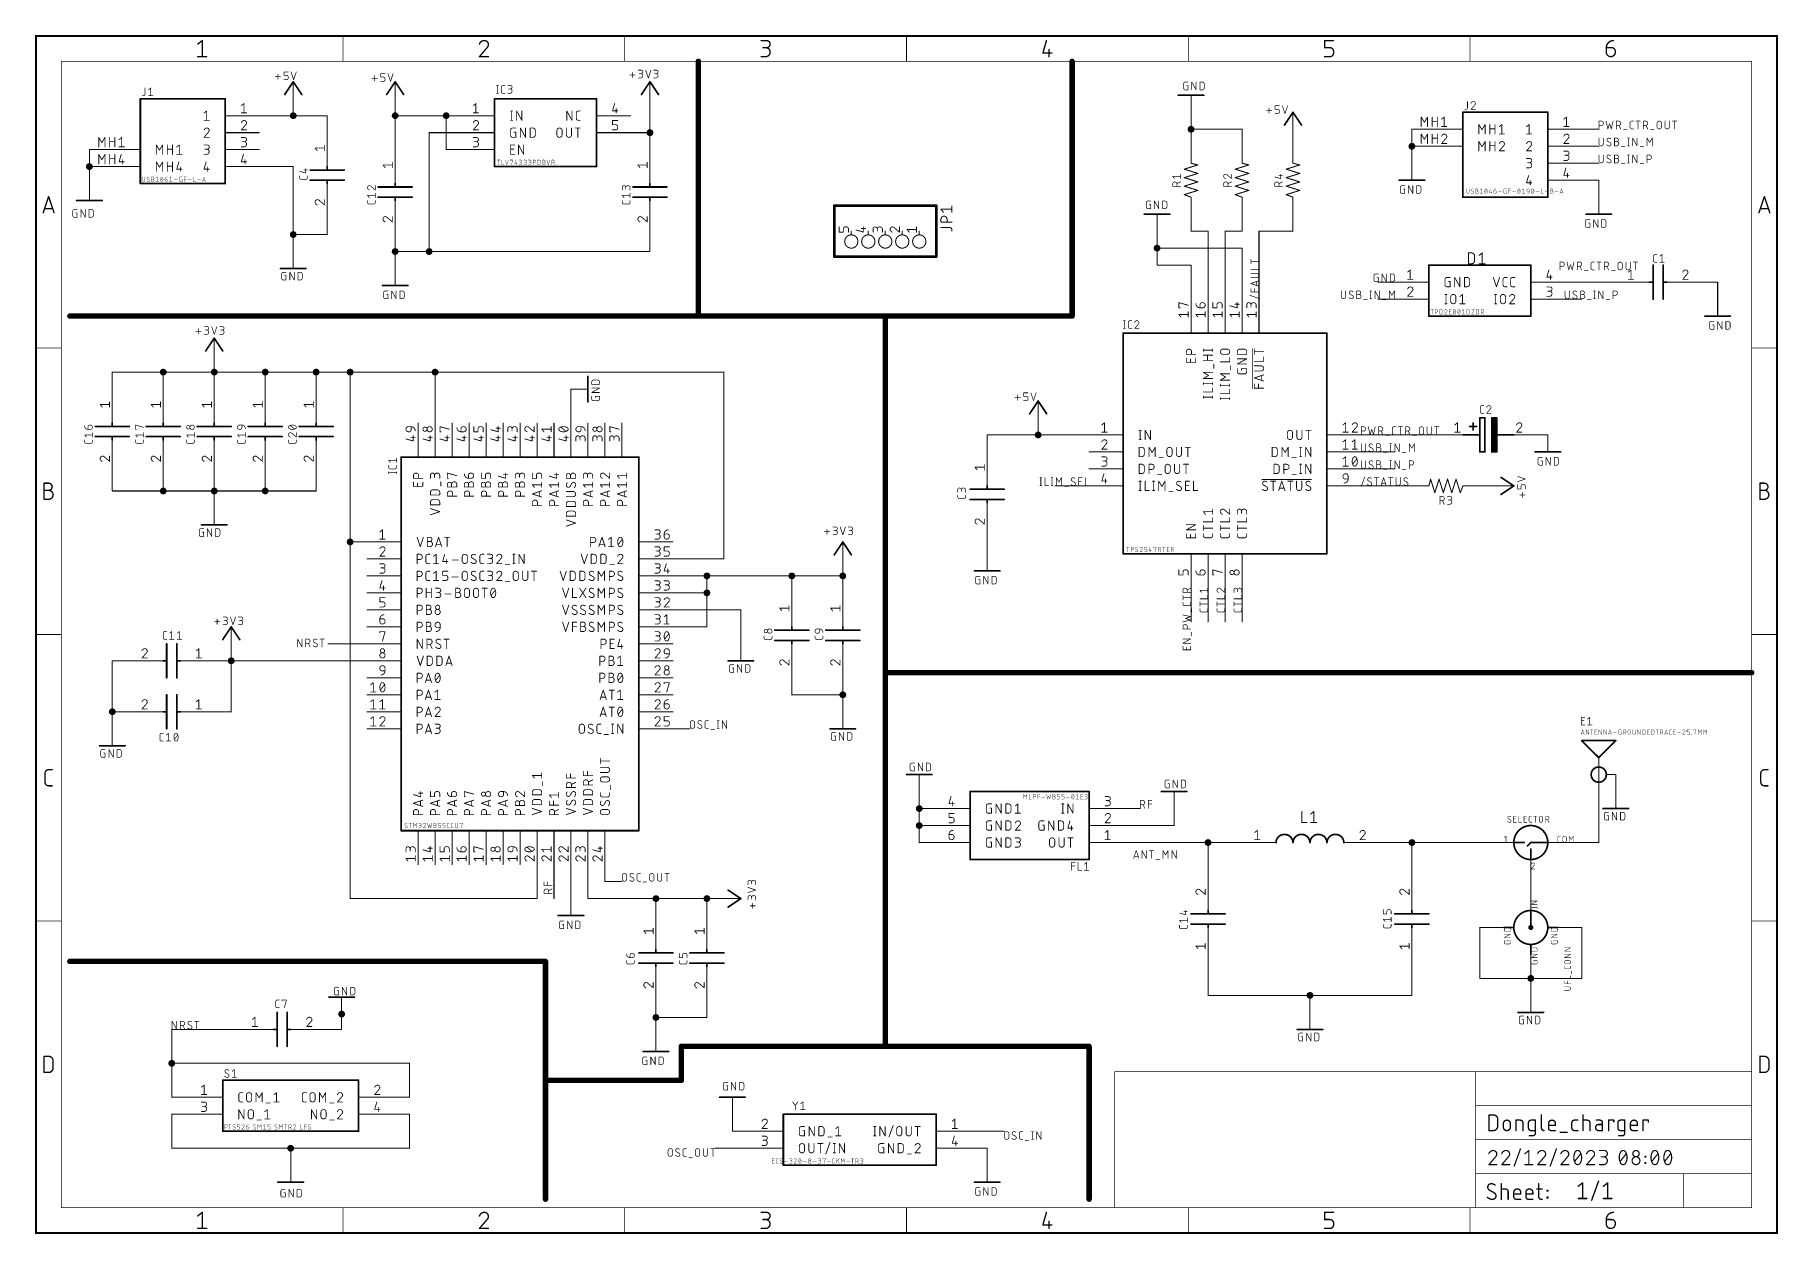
# Model space of a CAD drawing. Extents: x 0 to 261, y -15 to 164.
import ezdxf

# ---------------------------------------------------------------- set-up
doc = ezdxf.new("R2010")
doc.units = 0
for name, color, linetype in [('91', 110, 'CONTINUOUS'), ('94', 12, 'CONTINUOUS'), ('95', 253, 'CONTINUOUS'), ('96', 253, 'CONTINUOUS'), ('97', 253, 'CONTINUOUS')]:
    doc.layers.add(name, color=color, linetype=linetype)

msp = doc.modelspace()

# ---------------------------------------------------------------- linework, layer by layer
at = {"layer": '91', "const_width": 0.1524}
for points in [[(38.481, 154.432), (38.481, 151.892)], [(53.721, 151.892), (53.721, 154.432)], [(91.821, 154.432), (91.821, 149.352)], [(33.401, 151.892), (38.481, 151.892)], [(38.481, 151.892), (43.561, 151.892)], [(43.561, 149.352), (43.561, 151.892)], [(61.341, 151.892), (53.721, 151.892)], [(53.721, 151.892), (53.721, 146.812)], [(63.5, 151.892), (61.341, 151.892)], [(61.341, 146.812), (61.341, 151.892)], [(172.72, 149.86), (172.72, 152.4)], [(63.5, 149.352), (58.801, 149.352)], [(58.801, 149.352), (58.801, 131.572)], [(88.9, 149.352), (91.821, 149.352)], [(91.821, 149.352), (91.821, 146.812)], [(172.72, 147.32), (172.72, 149.86)], [(180.34, 149.86), (172.72, 149.86)], [(180.34, 147.32), (180.34, 149.86)], [(187.96, 147.32), (187.96, 149.86)], [(208.28, 149.86), (205.74, 149.86)], [(205.74, 149.86), (205.74, 147.32)], [(231.14, 149.86), (233.68, 149.86)], [(8.001, 144.272), (8.001, 146.812)], [(8.001, 146.812), (10.541, 146.812)], [(63.5, 146.812), (61.341, 146.812)], [(205.74, 147.32), (208.28, 147.32)], [(205.74, 144.78), (205.74, 147.32)], [(231.14, 147.32), (233.68, 147.32)], [(10.541, 144.272), (8.001, 144.272)], [(8.001, 141.732), (8.001, 144.272)], [(33.401, 144.272), (38.481, 144.272)], [(38.481, 134.112), (38.481, 144.272)], [(231.14, 144.78), (233.68, 144.78)], [(231.14, 142.24), (233.68, 142.24)], [(233.68, 139.7), (233.68, 142.24)], [(43.561, 136.652), (43.561, 134.112)], [(172.72, 137.16), (172.72, 134.62)], [(180.34, 137.16), (180.34, 134.62)], [(187.96, 137.16), (187.96, 134.62)], [(38.481, 131.572), (38.481, 134.112)], [(43.561, 134.112), (38.481, 134.112)], [(53.721, 134.112), (53.721, 131.572)], [(91.821, 134.112), (91.821, 131.572)], [(167.64, 134.62), (167.64, 132.08)], [(172.72, 134.62), (175.26, 134.62)], [(175.26, 134.62), (175.26, 124.46)], [(180.34, 134.62), (177.8, 134.62)], [(177.8, 134.62), (177.8, 124.46)], [(187.96, 134.62), (182.88, 134.62)], [(182.88, 134.62), (182.88, 124.46)], [(53.721, 131.572), (53.721, 129.032)], [(58.801, 131.572), (53.721, 131.572)], [(91.821, 131.572), (58.801, 131.572)], [(167.64, 132.08), (167.64, 129.54)], [(180.34, 132.08), (167.64, 132.08)], [(180.34, 124.46), (180.34, 132.08)], [(167.64, 129.54), (172.72, 129.54)], [(172.72, 124.46), (172.72, 129.54)], [(203.2, 127), (200.66, 127)], [(236.22, 127), (228.6, 127)], [(248.92, 127), (251.46, 127)], [(251.46, 127), (251.46, 124.46)], [(203.2, 124.46), (200.66, 124.46)], [(228.6, 124.46), (231.14, 124.46)], [(26.67, 116.078), (26.67, 113.538)], [(11.43, 110.998), (11.43, 113.538)], [(11.43, 113.538), (19.05, 113.538)], [(19.05, 113.538), (19.05, 110.998)], [(26.67, 113.538), (19.05, 113.538)], [(26.67, 110.998), (26.67, 113.538)], [(34.29, 113.538), (26.67, 113.538)], [(34.29, 110.998), (34.29, 113.538)], [(41.91, 113.538), (34.29, 113.538)], [(41.91, 110.998), (41.91, 113.538)], [(46.99, 113.538), (41.91, 113.538)], [(46.99, 88.138), (46.99, 113.538)], [(59.69, 113.538), (46.99, 113.538)], [(59.69, 113.538), (59.69, 105.918)], [(102.87, 113.538), (59.69, 113.538)], [(102.87, 85.598), (102.87, 113.538)], [(80.01, 105.918), (80.01, 110.998)], [(149.86, 104.14), (149.86, 106.68)], [(142.24, 101.6), (142.24, 104.14)], [(142.24, 104.14), (149.86, 104.14)], [(157.48, 104.14), (149.86, 104.14)], [(210.82, 104.14), (198.12, 104.14)], [(198.12, 101.6), (203.2, 101.6)], [(223.52, 104.14), (226.06, 104.14)], [(198.12, 99.06), (203.2, 99.06)], [(11.43, 98.298), (11.43, 95.758)], [(19.05, 95.758), (19.05, 98.298)], [(26.67, 98.298), (26.67, 95.758)], [(34.29, 98.298), (34.29, 95.758)], [(41.91, 98.298), (41.91, 95.758)], [(157.48, 96.52), (152.4, 96.52)], [(198.12, 96.52), (205.74, 96.52)], [(215.9, 96.52), (218.44, 96.52)], [(11.43, 95.758), (19.05, 95.758)], [(26.67, 95.758), (19.05, 95.758)], [(34.29, 95.758), (26.67, 95.758)], [(26.67, 93.218), (26.67, 95.758)], [(41.91, 95.758), (34.29, 95.758)], [(142.24, 88.9), (142.24, 86.36)], [(46.99, 88.138), (49.53, 88.138)], [(46.99, 34.798), (46.99, 88.138)], [(95.25, 85.598), (102.87, 85.598)], [(120.65, 85.598), (120.65, 83.058)], [(95.25, 83.058), (100.33, 83.058)], [(100.33, 83.058), (100.33, 80.518)], [(113.03, 83.058), (100.33, 83.058)], [(113.03, 80.518), (113.03, 83.058)], [(120.65, 83.058), (113.03, 83.058)], [(120.65, 80.518), (120.65, 83.058)], [(172.72, 81.28), (172.72, 76.2)], [(175.26, 81.28), (175.26, 76.2)], [(177.8, 81.28), (177.8, 76.2)], [(180.34, 81.28), (180.34, 76.2)], [(100.33, 80.518), (95.25, 80.518)], [(100.33, 75.438), (100.33, 80.518)], [(95.25, 77.978), (105.41, 77.978)], [(105.41, 77.978), (105.41, 72.898)], [(95.25, 75.438), (100.33, 75.438)], [(13.97, 70.358), (11.43, 70.358)], [(11.43, 62.738), (11.43, 70.358)], [(26.67, 70.358), (29.21, 70.358)], [(29.21, 72.898), (29.21, 70.358)], [(29.21, 62.738), (29.21, 70.358)], [(49.53, 70.358), (29.21, 70.358)], [(49.53, 72.898), (43.688, 72.898)], [(113.03, 67.818), (113.03, 65.278)], [(120.65, 65.278), (120.65, 67.818)], [(113.03, 65.278), (120.65, 65.278)], [(120.65, 62.738), (120.65, 65.278)], [(13.97, 62.738), (11.43, 62.738)], [(11.43, 60.198), (11.43, 62.738)], [(26.67, 62.738), (29.21, 62.738)], [(95.25, 60.198), (97.79, 60.198)], [(132.08, 48.26), (132.08, 50.8)], [(233.68, 43.18), (233.68, 50.8)], [(132.08, 45.72), (132.08, 48.26)], [(134.62, 48.26), (132.08, 48.26)], [(162.56, 48.26), (165.1, 48.26)], [(170.18, 48.26), (170.18, 45.72)], [(132.08, 43.18), (132.08, 45.72)], [(134.62, 45.72), (132.08, 45.72)], [(170.18, 45.72), (162.56, 45.72)], [(134.62, 43.18), (132.08, 43.18)], [(175.26, 43.18), (162.56, 43.18)], [(180.34, 43.18), (175.26, 43.18)], [(175.26, 43.18), (175.26, 38.1)], [(200.66, 43.18), (205.74, 43.18)], [(205.74, 43.18), (205.74, 38.1)], [(219.06, 43.18), (205.74, 43.18)], [(227.98, 43.18), (233.68, 43.18)], [(74.93, 39.878), (74.93, 34.798)], [(77.47, 39.878), (77.47, 34.798)], [(80.01, 39.878), (80.01, 34.798)], [(82.55, 39.878), (82.55, 34.798)], [(85.09, 39.878), (85.09, 37.338)], [(85.09, 37.338), (87.63, 37.338)], [(223.52, 34.94), (223.52, 38.72)], [(74.93, 34.798), (46.99, 34.798)], [(82.55, 34.798), (92.71, 34.798)], [(92.71, 34.798), (92.71, 32.258)], [(100.33, 34.798), (92.71, 34.798)], [(100.33, 32.258), (100.33, 34.798)], [(100.33, 34.798), (102.87, 34.798)], [(218.06, 30.48), (215.9, 30.48)], [(215.9, 30.48), (215.9, 22.86)], [(228.98, 30.48), (231.14, 30.48)], [(231.14, 30.48), (231.14, 22.86)], [(175.26, 25.4), (175.26, 20.32)], [(205.74, 20.32), (205.74, 25.4)], [(223.52, 22.86), (223.52, 25.02)], [(215.9, 22.86), (223.52, 22.86)], [(231.14, 22.86), (223.52, 22.86)], [(223.52, 22.86), (223.52, 20.32)], [(92.71, 19.558), (92.71, 17.018)], [(100.33, 19.558), (100.33, 17.018)], [(175.26, 20.32), (190.5, 20.32)], [(190.5, 20.32), (205.74, 20.32)], [(190.5, 20.32), (190.5, 17.78)], [(45.72, 17.526), (45.72, 17.78)], [(45.72, 15.24), (45.72, 17.526)], [(92.71, 17.018), (92.71, 14.478)], [(100.33, 17.018), (92.71, 17.018)], [(30.48, 15.24), (20.32, 15.24)], [(20.32, 15.24), (20.32, 10.16)], [(43.18, 15.24), (45.72, 15.24)], [(20.32, 5.08), (20.32, 10.16)], [(20.32, 10.16), (55.88, 10.16)], [(55.88, 10.16), (55.88, 5.08)], [(22.86, 5.08), (20.32, 5.08)], [(22.86, 2.54), (20.32, 2.54)], [(20.32, 2.54), (20.32, -2.54)], [(55.88, 5.08), (53.34, 5.08)], [(55.88, 2.54), (53.34, 2.54)], [(55.88, -2.54), (55.88, 2.54)], [(104.14, 0), (104.14, 2.54)], [(106.68, 0), (104.14, 0)], [(139.7, 0), (144.78, 0)], [(20.32, -2.54), (38.1, -2.54)], [(38.1, -2.54), (55.88, -2.54)], [(38.1, -2.54), (38.1, -5.08)], [(106.68, -2.54), (101.6, -2.54)], [(139.7, -2.54), (142.24, -2.54)], [(142.24, -2.54), (142.24, -5.08)]]:
    msp.add_lwpolyline(points, dxfattribs=at)
at = {"layer": '91'}
for points, const_width in [([(38.5191, 154.432, 1), (38.4429, 154.432)], 0.0762), ([(53.7591, 154.432, 1), (53.6829, 154.432)], 0.0762), ([(91.8591, 154.432, 1), (91.7829, 154.432)], 0.0762), ([(33.401, 151.9301, 1), (33.401, 151.8539)], 0.0762), ([(38.481, 151.638, 1), (38.481, 152.146, 1), (38.481, 151.638)], 0.508), ([(38.481, 151.9301, 1), (38.481, 151.8539)], 0.0762), ([(38.4429, 151.892, 1), (38.5191, 151.892)], 0.0762), ([(38.481, 151.8539, 1), (38.481, 151.9301)], 0.0762), ([(43.5991, 151.892, 1), (43.5229, 151.892)], 0.0762), ([(43.561, 151.8539, 1), (43.561, 151.9301)], 0.0762), ([(53.721, 151.638, 1), (53.721, 152.146, 1), (53.721, 151.638)], 0.508), ([(53.721, 151.9301, 1), (53.721, 151.8539)], 0.0762), ([(53.7591, 151.892, 1), (53.6829, 151.892)], 0.0762), ([(53.6829, 151.892, 1), (53.7591, 151.892)], 0.0762), ([(61.341, 151.638, 1), (61.341, 152.146, 1), (61.341, 151.638)], 0.508), ([(61.341, 151.9301, 1), (61.341, 151.8539)], 0.0762), ([(61.3791, 151.892, 1), (61.3029, 151.892)], 0.0762), ([(61.341, 151.8539, 1), (61.341, 151.9301)], 0.0762), ([(63.5, 151.8539, 1), (63.5, 151.9301)], 0.0762), ([(172.7581, 152.4, 1), (172.6819, 152.4)], 0.0762), ([(43.5229, 149.352, 1), (43.5991, 149.352)], 0.0762), ([(58.801, 149.3901, 1), (58.801, 149.3139)], 0.0762), ([(58.8391, 149.352, 1), (58.7629, 149.352)], 0.0762), ([(63.5, 149.3139, 1), (63.5, 149.3901)], 0.0762), ([(88.9, 149.3901, 1), (88.9, 149.3139)], 0.0762), ([(91.821, 149.098, 1), (91.821, 149.606, 1), (91.821, 149.098)], 0.508), ([(91.8591, 149.352, 1), (91.7829, 149.352)], 0.0762), ([(91.7829, 149.352, 1), (91.8591, 149.352)], 0.0762), ([(91.821, 149.3139, 1), (91.821, 149.3901)], 0.0762), ([(172.72, 149.606, 1), (172.72, 150.114, 1), (172.72, 149.606)], 0.508), ([(172.7581, 149.86, 1), (172.6819, 149.86)], 0.0762), ([(172.72, 149.8981, 1), (172.72, 149.8219)], 0.0762), ([(172.6819, 149.86, 1), (172.7581, 149.86)], 0.0762), ([(180.3781, 149.86, 1), (180.3019, 149.86)], 0.0762), ([(180.34, 149.8219, 1), (180.34, 149.8981)], 0.0762), ([(187.9981, 149.86, 1), (187.9219, 149.86)], 0.0762), ([(205.74, 149.8981, 1), (205.74, 149.8219)], 0.0762), ([(205.7781, 149.86, 1), (205.7019, 149.86)], 0.0762), ([(208.28, 149.8219, 1), (208.28, 149.8981)], 0.0762), ([(231.14, 149.8981, 1), (231.14, 149.8219)], 0.0762), ([(233.68, 149.8219, 1), (233.68, 149.8981)], 0.0762), ([(8.0391, 146.812, 1), (7.9629, 146.812)], 0.0762), ([(8.001, 146.8501, 1), (8.001, 146.7739)], 0.0762), ([(10.541, 146.7739, 1), (10.541, 146.8501)], 0.0762), ([(53.6829, 146.812, 1), (53.7591, 146.812)], 0.0762), ([(61.341, 146.8501, 1), (61.341, 146.7739)], 0.0762), ([(61.3029, 146.812, 1), (61.3791, 146.812)], 0.0762), ([(63.5, 146.7739, 1), (63.5, 146.8501)], 0.0762), ([(91.7829, 146.812, 1), (91.8591, 146.812)], 0.0762), ([(172.6819, 147.32, 1), (172.7581, 147.32)], 0.0762), ([(180.3019, 147.32, 1), (180.3781, 147.32)], 0.0762), ([(187.9219, 147.32, 1), (187.9981, 147.32)], 0.0762), ([(205.74, 147.066, 1), (205.74, 147.574, 1), (205.74, 147.066)], 0.508), ([(205.74, 147.3581, 1), (205.74, 147.2819)], 0.0762), ([(205.7781, 147.32, 1), (205.7019, 147.32)], 0.0762), ([(205.7019, 147.32, 1), (205.7781, 147.32)], 0.0762), ([(208.28, 147.2819, 1), (208.28, 147.3581)], 0.0762), ([(231.14, 147.3581, 1), (231.14, 147.2819)], 0.0762), ([(233.68, 147.2819, 1), (233.68, 147.3581)], 0.0762), ([(8.001, 144.018, 1), (8.001, 144.526, 1), (8.001, 144.018)], 0.508), ([(8.001, 144.3101, 1), (8.001, 144.2339)], 0.0762), ([(8.0391, 144.272, 1), (7.9629, 144.272)], 0.0762), ([(7.9629, 144.272, 1), (8.0391, 144.272)], 0.0762), ([(10.541, 144.2339, 1), (10.541, 144.3101)], 0.0762), ([(33.401, 144.3101, 1), (33.401, 144.2339)], 0.0762), ([(38.5191, 144.272, 1), (38.4429, 144.272)], 0.0762), ([(38.481, 144.2339, 1), (38.481, 144.3101)], 0.0762), ([(205.7019, 144.78, 1), (205.7781, 144.78)], 0.0762), ([(231.14, 144.8181, 1), (231.14, 144.7419)], 0.0762), ([(233.68, 144.7419, 1), (233.68, 144.8181)], 0.0762), ([(7.9629, 141.732, 1), (8.0391, 141.732)], 0.0762), ([(231.14, 142.2781, 1), (231.14, 142.2019)], 0.0762), ([(233.7181, 142.24, 1), (233.6419, 142.24)], 0.0762), ([(233.68, 142.2019, 1), (233.68, 142.2781)], 0.0762), ([(233.6419, 139.7, 1), (233.7181, 139.7)], 0.0762), ([(43.5991, 136.652, 1), (43.5229, 136.652)], 0.0762), ([(172.7581, 137.16, 1), (172.6819, 137.16)], 0.0762), ([(180.3781, 137.16, 1), (180.3019, 137.16)], 0.0762), ([(187.9981, 137.16, 1), (187.9219, 137.16)], 0.0762), ([(38.481, 133.858, 1), (38.481, 134.366, 1), (38.481, 133.858)], 0.508), ([(38.5191, 134.112, 1), (38.4429, 134.112)], 0.0762), ([(38.481, 134.1501, 1), (38.481, 134.0739)], 0.0762), ([(38.4429, 134.112, 1), (38.5191, 134.112)], 0.0762), ([(43.5229, 134.112, 1), (43.5991, 134.112)], 0.0762), ([(43.561, 134.0739, 1), (43.561, 134.1501)], 0.0762), ([(53.7591, 134.112, 1), (53.6829, 134.112)], 0.0762), ([(91.8591, 134.112, 1), (91.7829, 134.112)], 0.0762), ([(167.6781, 134.62, 1), (167.6019, 134.62)], 0.0762), ([(172.72, 134.6581, 1), (172.72, 134.5819)], 0.0762), ([(172.6819, 134.62, 1), (172.7581, 134.62)], 0.0762), ([(175.2981, 134.62, 1), (175.2219, 134.62)], 0.0762), ([(175.26, 134.5819, 1), (175.26, 134.6581)], 0.0762), ([(177.8, 134.6581, 1), (177.8, 134.5819)], 0.0762), ([(177.8381, 134.62, 1), (177.7619, 134.62)], 0.0762), ([(180.3019, 134.62, 1), (180.3781, 134.62)], 0.0762), ([(180.34, 134.5819, 1), (180.34, 134.6581)], 0.0762), ([(182.88, 134.6581, 1), (182.88, 134.5819)], 0.0762), ([(182.9181, 134.62, 1), (182.8419, 134.62)], 0.0762), ([(187.9219, 134.62, 1), (187.9981, 134.62)], 0.0762), ([(187.96, 134.5819, 1), (187.96, 134.6581)], 0.0762), ([(38.4429, 131.572, 1), (38.5191, 131.572)], 0.0762), ([(53.721, 131.318, 1), (53.721, 131.826, 1), (53.721, 131.318)], 0.508), ([(53.7591, 131.572, 1), (53.6829, 131.572)], 0.0762), ([(53.721, 131.6101, 1), (53.721, 131.5339)], 0.0762), ([(53.6829, 131.572, 1), (53.7591, 131.572)], 0.0762), ([(58.801, 131.318, 1), (58.801, 131.826, 1), (58.801, 131.318)], 0.508), ([(58.801, 131.6101, 1), (58.801, 131.5339)], 0.0762), ([(58.7629, 131.572, 1), (58.8391, 131.572)], 0.0762), ([(58.801, 131.5339, 1), (58.801, 131.6101)], 0.0762), ([(91.7829, 131.572, 1), (91.8591, 131.572)], 0.0762), ([(91.821, 131.5339, 1), (91.821, 131.6101)], 0.0762), ([(167.64, 131.826, 1), (167.64, 132.334, 1), (167.64, 131.826)], 0.508), ([(167.6781, 132.08, 1), (167.6019, 132.08)], 0.0762), ([(167.64, 132.1181, 1), (167.64, 132.0419)], 0.0762), ([(167.6019, 132.08, 1), (167.6781, 132.08)], 0.0762), ([(180.3781, 132.08, 1), (180.3019, 132.08)], 0.0762), ([(180.34, 132.0419, 1), (180.34, 132.1181)], 0.0762), ([(53.6829, 129.032, 1), (53.7591, 129.032)], 0.0762), ([(167.64, 129.5781, 1), (167.64, 129.5019)], 0.0762), ([(167.6019, 129.54, 1), (167.6781, 129.54)], 0.0762), ([(172.7581, 129.54, 1), (172.6819, 129.54)], 0.0762), ([(172.72, 129.5019, 1), (172.72, 129.5781)], 0.0762), ([(200.66, 127.0381, 1), (200.66, 126.9619)], 0.0762), ([(203.2, 126.9619, 1), (203.2, 127.0381)], 0.0762), ([(228.6, 127.0381, 1), (228.6, 126.9619)], 0.0762), ([(236.22, 126.9619, 1), (236.22, 127.0381)], 0.0762), ([(248.92, 127.0381, 1), (248.92, 126.9619)], 0.0762), ([(251.4981, 127, 1), (251.4219, 127)], 0.0762), ([(251.46, 126.9619, 1), (251.46, 127.0381)], 0.0762), ([(172.6819, 124.46, 1), (172.7581, 124.46)], 0.0762), ([(175.2219, 124.46, 1), (175.2981, 124.46)], 0.0762), ([(177.7619, 124.46, 1), (177.8381, 124.46)], 0.0762), ([(180.3019, 124.46, 1), (180.3781, 124.46)], 0.0762), ([(182.8419, 124.46, 1), (182.9181, 124.46)], 0.0762), ([(200.66, 124.4981, 1), (200.66, 124.4219)], 0.0762), ([(203.2, 124.4219, 1), (203.2, 124.4981)], 0.0762), ([(228.6, 124.4981, 1), (228.6, 124.4219)], 0.0762), ([(231.14, 124.4219, 1), (231.14, 124.4981)], 0.0762), ([(251.4219, 124.46, 1), (251.4981, 124.46)], 0.0762), ([(26.7081, 116.078, 1), (26.6319, 116.078)], 0.0762), ([(11.4681, 113.538, 1), (11.3919, 113.538)], 0.0762), ([(11.43, 113.5761, 1), (11.43, 113.4999)], 0.0762), ([(19.05, 113.284, 1), (19.05, 113.792, 1), (19.05, 113.284)], 0.508), ([(19.0881, 113.538, 1), (19.0119, 113.538)], 0.0762), ([(19.05, 113.5761, 1), (19.05, 113.4999)], 0.0762), ([(19.05, 113.4999, 1), (19.05, 113.5761)], 0.0762), ([(26.67, 113.284, 1), (26.67, 113.792, 1), (26.67, 113.284)], 0.508), ([(26.7081, 113.538, 1), (26.6319, 113.538)], 0.0762), ([(26.67, 113.5761, 1), (26.67, 113.4999)], 0.0762), ([(26.6319, 113.538, 1), (26.7081, 113.538)], 0.0762), ([(26.67, 113.4999, 1), (26.67, 113.5761)], 0.0762), ([(34.29, 113.284, 1), (34.29, 113.792, 1), (34.29, 113.284)], 0.508), ([(34.3281, 113.538, 1), (34.2519, 113.538)], 0.0762), ([(34.29, 113.5761, 1), (34.29, 113.4999)], 0.0762), ([(34.29, 113.4999, 1), (34.29, 113.5761)], 0.0762), ([(41.91, 113.284, 1), (41.91, 113.792, 1), (41.91, 113.284)], 0.508), ([(41.9481, 113.538, 1), (41.8719, 113.538)], 0.0762), ([(41.91, 113.5761, 1), (41.91, 113.4999)], 0.0762), ([(41.91, 113.4999, 1), (41.91, 113.5761)], 0.0762), ([(46.99, 113.284, 1), (46.99, 113.792, 1), (46.99, 113.284)], 0.508), ([(47.0281, 113.538, 1), (46.9519, 113.538)], 0.0762), ([(46.99, 113.5761, 1), (46.99, 113.4999)], 0.0762), ([(46.99, 113.4999, 1), (46.99, 113.5761)], 0.0762), ([(59.69, 113.284, 1), (59.69, 113.792, 1), (59.69, 113.284)], 0.508), ([(59.7281, 113.538, 1), (59.6519, 113.538)], 0.0762), ([(59.69, 113.5761, 1), (59.69, 113.4999)], 0.0762), ([(59.69, 113.4999, 1), (59.69, 113.5761)], 0.0762), ([(102.9081, 113.538, 1), (102.8319, 113.538)], 0.0762), ([(102.87, 113.4999, 1), (102.87, 113.5761)], 0.0762), ([(11.3919, 110.998, 1), (11.4681, 110.998)], 0.0762), ([(19.0119, 110.998, 1), (19.0881, 110.998)], 0.0762), ([(26.6319, 110.998, 1), (26.7081, 110.998)], 0.0762), ([(34.2519, 110.998, 1), (34.3281, 110.998)], 0.0762), ([(41.8719, 110.998, 1), (41.9481, 110.998)], 0.0762), ([(80.0481, 110.998, 1), (79.9719, 110.998)], 0.0762), ([(59.6519, 105.918, 1), (59.7281, 105.918)], 0.0762), ([(79.9719, 105.918, 1), (80.0481, 105.918)], 0.0762), ([(149.86, 103.886, 1), (149.86, 104.394, 1), (149.86, 103.886)], 0.508), ([(149.8981, 106.68, 1), (149.8219, 106.68)], 0.0762), ([(142.2781, 104.14, 1), (142.2019, 104.14)], 0.0762), ([(142.24, 104.1781, 1), (142.24, 104.1019)], 0.0762), ([(149.86, 104.1781, 1), (149.86, 104.1019)], 0.0762), ([(149.8219, 104.14, 1), (149.8981, 104.14)], 0.0762), ([(149.86, 104.1019, 1), (149.86, 104.1781)], 0.0762), ([(157.48, 104.1019, 1), (157.48, 104.1781)], 0.0762), ([(198.12, 104.1781, 1), (198.12, 104.1019)], 0.0762), ([(198.12, 101.6381, 1), (198.12, 101.5619)], 0.0762), ([(203.2, 101.5619, 1), (203.2, 101.6381)], 0.0762), ([(210.82, 104.1019, 1), (210.82, 104.1781)], 0.0762), ([(223.52, 104.1781, 1), (223.52, 104.1019)], 0.0762), ([(226.06, 104.1019, 1), (226.06, 104.1781)], 0.0762), ([(142.2019, 101.6, 1), (142.2781, 101.6)], 0.0762), ([(198.12, 99.0981, 1), (198.12, 99.0219)], 0.0762), ([(203.2, 99.0219, 1), (203.2, 99.0981)], 0.0762), ([(11.4681, 98.298, 1), (11.3919, 98.298)], 0.0762), ([(19.0881, 98.298, 1), (19.0119, 98.298)], 0.0762), ([(26.7081, 98.298, 1), (26.6319, 98.298)], 0.0762), ([(34.3281, 98.298, 1), (34.2519, 98.298)], 0.0762), ([(41.9481, 98.298, 1), (41.8719, 98.298)], 0.0762), ([(152.4, 96.5581, 1), (152.4, 96.4819)], 0.0762), ([(157.48, 96.4819, 1), (157.48, 96.5581)], 0.0762), ([(198.12, 96.5581, 1), (198.12, 96.4819)], 0.0762), ([(205.74, 96.4819, 1), (205.74, 96.5581)], 0.0762), ([(215.9, 96.5581, 1), (215.9, 96.4819)], 0.0762), ([(218.44, 96.4819, 1), (218.44, 96.5581)], 0.0762), ([(11.43, 95.7961, 1), (11.43, 95.7199)], 0.0762), ([(11.3919, 95.758, 1), (11.4681, 95.758)], 0.0762), ([(19.05, 95.504, 1), (19.05, 96.012, 1), (19.05, 95.504)], 0.508), ([(19.05, 95.7961, 1), (19.05, 95.7199)], 0.0762), ([(19.0119, 95.758, 1), (19.0881, 95.758)], 0.0762), ([(19.05, 95.7199, 1), (19.05, 95.7961)], 0.0762), ([(26.67, 95.504, 1), (26.67, 96.012, 1), (26.67, 95.504)], 0.508), ([(26.67, 95.7961, 1), (26.67, 95.7199)], 0.0762), ([(26.7081, 95.758, 1), (26.6319, 95.758)], 0.0762), ([(26.6319, 95.758, 1), (26.7081, 95.758)], 0.0762), ([(26.67, 95.7199, 1), (26.67, 95.7961)], 0.0762), ([(34.29, 95.504, 1), (34.29, 96.012, 1), (34.29, 95.504)], 0.508), ([(34.29, 95.7961, 1), (34.29, 95.7199)], 0.0762), ([(34.2519, 95.758, 1), (34.3281, 95.758)], 0.0762), ([(34.29, 95.7199, 1), (34.29, 95.7961)], 0.0762), ([(41.8719, 95.758, 1), (41.9481, 95.758)], 0.0762), ([(41.91, 95.7199, 1), (41.91, 95.7961)], 0.0762), ([(26.6319, 93.218, 1), (26.7081, 93.218)], 0.0762), ([(46.99, 87.884, 1), (46.99, 88.392, 1), (46.99, 87.884)], 0.508), ([(142.2781, 88.9, 1), (142.2019, 88.9)], 0.0762), ([(46.99, 88.1761, 1), (46.99, 88.0999)], 0.0762), ([(47.0281, 88.138, 1), (46.9519, 88.138)], 0.0762), ([(46.9519, 88.138, 1), (47.0281, 88.138)], 0.0762), ([(49.53, 88.0999, 1), (49.53, 88.1761)], 0.0762), ([(142.2019, 86.36, 1), (142.2781, 86.36)], 0.0762), ([(95.25, 85.6361, 1), (95.25, 85.5599)], 0.0762), ([(100.33, 82.804, 1), (100.33, 83.312, 1), (100.33, 82.804)], 0.508), ([(102.8319, 85.598, 1), (102.9081, 85.598)], 0.0762), ([(102.87, 85.5599, 1), (102.87, 85.6361)], 0.0762), ([(113.03, 82.804, 1), (113.03, 83.312, 1), (113.03, 82.804)], 0.508), ([(120.65, 82.804, 1), (120.65, 83.312, 1), (120.65, 82.804)], 0.508), ([(120.6881, 85.598, 1), (120.6119, 85.598)], 0.0762), ([(95.25, 83.0961, 1), (95.25, 83.0199)], 0.0762), ([(100.33, 80.264, 1), (100.33, 80.772, 1), (100.33, 80.264)], 0.508), ([(100.3681, 83.058, 1), (100.2919, 83.058)], 0.0762), ([(100.33, 83.0961, 1), (100.33, 83.0199)], 0.0762), ([(100.33, 83.0199, 1), (100.33, 83.0961)], 0.0762), ([(113.0681, 83.058, 1), (112.9919, 83.058)], 0.0762), ([(113.03, 83.0961, 1), (113.03, 83.0199)], 0.0762), ([(113.03, 83.0199, 1), (113.03, 83.0961)], 0.0762), ([(120.6881, 83.058, 1), (120.6119, 83.058)], 0.0762), ([(120.6119, 83.058, 1), (120.6881, 83.058)], 0.0762), ([(120.65, 83.0199, 1), (120.65, 83.0961)], 0.0762), ([(172.7581, 81.28, 1), (172.6819, 81.28)], 0.0762), ([(175.2981, 81.28, 1), (175.2219, 81.28)], 0.0762), ([(177.8381, 81.28, 1), (177.7619, 81.28)], 0.0762), ([(180.3781, 81.28, 1), (180.3019, 81.28)], 0.0762), ([(95.25, 80.5561, 1), (95.25, 80.4799)], 0.0762), ([(100.3681, 80.518, 1), (100.2919, 80.518)], 0.0762), ([(100.2919, 80.518, 1), (100.3681, 80.518)], 0.0762), ([(100.33, 80.4799, 1), (100.33, 80.5561)], 0.0762), ([(112.9919, 80.518, 1), (113.0681, 80.518)], 0.0762), ([(120.6119, 80.518, 1), (120.6881, 80.518)], 0.0762), ([(95.25, 78.0161, 1), (95.25, 77.9399)], 0.0762), ([(105.4481, 77.978, 1), (105.3719, 77.978)], 0.0762), ([(105.41, 77.9399, 1), (105.41, 78.0161)], 0.0762), ([(172.6819, 76.2, 1), (172.7581, 76.2)], 0.0762), ([(175.2219, 76.2, 1), (175.2981, 76.2)], 0.0762), ([(177.7619, 76.2, 1), (177.8381, 76.2)], 0.0762), ([(180.3019, 76.2, 1), (180.3781, 76.2)], 0.0762), ([(95.25, 75.4761, 1), (95.25, 75.3999)], 0.0762), ([(100.2919, 75.438, 1), (100.3681, 75.438)], 0.0762), ([(100.33, 75.3999, 1), (100.33, 75.4761)], 0.0762), ([(11.43, 70.3961, 1), (11.43, 70.3199)], 0.0762), ([(11.4681, 70.358, 1), (11.3919, 70.358)], 0.0762), ([(13.97, 70.3199, 1), (13.97, 70.3961)], 0.0762), ([(26.67, 70.3961, 1), (26.67, 70.3199)], 0.0762), ([(29.21, 70.104, 1), (29.21, 70.612, 1), (29.21, 70.104)], 0.508), ([(29.2481, 72.898, 1), (29.1719, 72.898)], 0.0762), ([(29.2481, 70.358, 1), (29.1719, 70.358)], 0.0762), ([(29.21, 70.3961, 1), (29.21, 70.3199)], 0.0762), ([(29.1719, 70.358, 1), (29.2481, 70.358)], 0.0762), ([(29.21, 70.3199, 1), (29.21, 70.3961)], 0.0762), ([(43.688, 72.9361, 1), (43.688, 72.8599)], 0.0762), ([(49.53, 72.8599, 1), (49.53, 72.9361)], 0.0762), ([(49.53, 70.3199, 1), (49.53, 70.3961)], 0.0762), ([(105.3719, 72.898, 1), (105.4481, 72.898)], 0.0762), ([(113.0681, 67.818, 1), (112.9919, 67.818)], 0.0762), ([(120.6881, 67.818, 1), (120.6119, 67.818)], 0.0762), ([(113.03, 65.3161, 1), (113.03, 65.2399)], 0.0762), ([(112.9919, 65.278, 1), (113.0681, 65.278)], 0.0762), ([(120.65, 65.024, 1), (120.65, 65.532, 1), (120.65, 65.024)], 0.508), ([(120.6881, 65.278, 1), (120.6119, 65.278)], 0.0762), ([(120.6119, 65.278, 1), (120.6881, 65.278)], 0.0762), ([(120.65, 65.2399, 1), (120.65, 65.3161)], 0.0762), ([(11.43, 62.484, 1), (11.43, 62.992, 1), (11.43, 62.484)], 0.508), ([(11.43, 62.7761, 1), (11.43, 62.6999)], 0.0762), ([(11.4681, 62.738, 1), (11.3919, 62.738)], 0.0762), ([(11.3919, 62.738, 1), (11.4681, 62.738)], 0.0762), ([(13.97, 62.6999, 1), (13.97, 62.7761)], 0.0762), ([(26.67, 62.7761, 1), (26.67, 62.6999)], 0.0762), ([(29.1719, 62.738, 1), (29.2481, 62.738)], 0.0762), ([(29.21, 62.6999, 1), (29.21, 62.7761)], 0.0762), ([(120.6119, 62.738, 1), (120.6881, 62.738)], 0.0762), ([(11.3919, 60.198, 1), (11.4681, 60.198)], 0.0762), ([(95.25, 60.2361, 1), (95.25, 60.1599)], 0.0762), ([(97.79, 60.1599, 1), (97.79, 60.2361)], 0.0762), ([(132.1181, 50.8, 1), (132.0419, 50.8)], 0.0762), ([(233.7181, 50.8, 1), (233.6419, 50.8)], 0.0762), ([(132.08, 48.006, 1), (132.08, 48.514, 1), (132.08, 48.006)], 0.508), ([(132.1181, 48.26, 1), (132.0419, 48.26)], 0.0762), ([(132.08, 48.2981, 1), (132.08, 48.2219)], 0.0762), ([(132.0419, 48.26, 1), (132.1181, 48.26)], 0.0762), ([(134.62, 48.2219, 1), (134.62, 48.2981)], 0.0762), ([(162.56, 48.2981, 1), (162.56, 48.2219)], 0.0762), ([(165.1, 48.2219, 1), (165.1, 48.2981)], 0.0762), ([(170.2181, 48.26, 1), (170.1419, 48.26)], 0.0762), ([(132.08, 45.466, 1), (132.08, 45.974, 1), (132.08, 45.466)], 0.508), ([(132.1181, 45.72, 1), (132.0419, 45.72)], 0.0762), ([(132.08, 45.7581, 1), (132.08, 45.6819)], 0.0762), ([(132.0419, 45.72, 1), (132.1181, 45.72)], 0.0762), ([(134.62, 45.6819, 1), (134.62, 45.7581)], 0.0762), ([(162.56, 45.7581, 1), (162.56, 45.6819)], 0.0762), ([(170.1419, 45.72, 1), (170.2181, 45.72)], 0.0762), ([(170.18, 45.6819, 1), (170.18, 45.7581)], 0.0762), ([(132.08, 43.2181, 1), (132.08, 43.1419)], 0.0762), ([(132.0419, 43.18, 1), (132.1181, 43.18)], 0.0762), ([(134.62, 43.1419, 1), (134.62, 43.2181)], 0.0762), ([(162.56, 43.2181, 1), (162.56, 43.1419)], 0.0762), ([(175.26, 42.926, 1), (175.26, 43.434, 1), (175.26, 42.926)], 0.508), ([(175.26, 43.2181, 1), (175.26, 43.1419)], 0.0762), ([(175.2981, 43.18, 1), (175.2219, 43.18)], 0.0762), ([(175.26, 43.1419, 1), (175.26, 43.2181)], 0.0762), ([(180.34, 43.1419, 1), (180.34, 43.2181)], 0.0762), ([(200.66, 43.2181, 1), (200.66, 43.1419)], 0.0762), ([(205.74, 42.926, 1), (205.74, 43.434, 1), (205.74, 42.926)], 0.508), ([(205.7781, 43.18, 1), (205.7019, 43.18)], 0.0762), ([(205.74, 43.2181, 1), (205.74, 43.1419)], 0.0762), ([(205.74, 43.1419, 1), (205.74, 43.2181)], 0.0762), ([(219.06, 43.1419, 1), (219.06, 43.2181)], 0.0762), ([(227.98, 43.2181, 1), (227.98, 43.1419)], 0.0762), ([(233.6419, 43.18, 1), (233.7181, 43.18)], 0.0762), ([(233.68, 43.1419, 1), (233.68, 43.2181)], 0.0762), ([(74.9681, 39.878, 1), (74.8919, 39.878)], 0.0762), ([(77.5081, 39.878, 1), (77.4319, 39.878)], 0.0762), ([(80.0481, 39.878, 1), (79.9719, 39.878)], 0.0762), ([(82.5881, 39.878, 1), (82.5119, 39.878)], 0.0762), ([(85.1281, 39.878, 1), (85.0519, 39.878)], 0.0762), ([(85.09, 37.3761, 1), (85.09, 37.2999)], 0.0762), ([(85.0519, 37.338, 1), (85.1281, 37.338)], 0.0762), ([(87.63, 37.2999, 1), (87.63, 37.3761)], 0.0762), ([(175.2219, 38.1, 1), (175.2981, 38.1)], 0.0762), ([(205.7019, 38.1, 1), (205.7781, 38.1)], 0.0762), ([(223.5581, 38.72, 1), (223.4819, 38.72)], 0.0762), ([(46.99, 34.8361, 1), (46.99, 34.7599)], 0.0762), ([(46.9519, 34.798, 1), (47.0281, 34.798)], 0.0762), ([(74.8919, 34.798, 1), (74.9681, 34.798)], 0.0762), ([(74.93, 34.7599, 1), (74.93, 34.8361)], 0.0762), ([(77.4319, 34.798, 1), (77.5081, 34.798)], 0.0762), ([(79.9719, 34.798, 1), (80.0481, 34.798)], 0.0762), ([(82.55, 34.8361, 1), (82.55, 34.7599)], 0.0762), ([(82.5119, 34.798, 1), (82.5881, 34.798)], 0.0762), ([(92.71, 34.544, 1), (92.71, 35.052, 1), (92.71, 34.544)], 0.508), ([(92.7481, 34.798, 1), (92.6719, 34.798)], 0.0762), ([(92.71, 34.8361, 1), (92.71, 34.7599)], 0.0762), ([(92.71, 34.7599, 1), (92.71, 34.8361)], 0.0762), ([(100.33, 34.544, 1), (100.33, 35.052, 1), (100.33, 34.544)], 0.508), ([(100.3681, 34.798, 1), (100.2919, 34.798)], 0.0762), ([(100.33, 34.8361, 1), (100.33, 34.7599)], 0.0762), ([(100.33, 34.7599, 1), (100.33, 34.8361)], 0.0762), ([(102.87, 34.7599, 1), (102.87, 34.8361)], 0.0762), ([(223.4819, 34.94, 1), (223.5581, 34.94)], 0.0762), ([(92.6719, 32.258, 1), (92.7481, 32.258)], 0.0762), ([(100.2919, 32.258, 1), (100.3681, 32.258)], 0.0762), ([(215.9, 30.5181, 1), (215.9, 30.4419)], 0.0762), ([(215.9381, 30.48, 1), (215.8619, 30.48)], 0.0762), ([(218.06, 30.4419, 1), (218.06, 30.5181)], 0.0762), ([(228.98, 30.5181, 1), (228.98, 30.4419)], 0.0762), ([(231.1781, 30.48, 1), (231.1019, 30.48)], 0.0762), ([(231.14, 30.4419, 1), (231.14, 30.5181)], 0.0762), ([(175.2981, 25.4, 1), (175.2219, 25.4)], 0.0762), ([(205.7781, 25.4, 1), (205.7019, 25.4)], 0.0762), ([(223.5581, 25.02, 1), (223.4819, 25.02)], 0.0762), ([(215.9, 22.8981, 1), (215.9, 22.8219)], 0.0762), ([(215.8619, 22.86, 1), (215.9381, 22.86)], 0.0762), ([(223.52, 22.606, 1), (223.52, 23.114, 1), (223.52, 22.606)], 0.508), ([(223.52, 22.8981, 1), (223.52, 22.8219)], 0.0762), ([(223.5581, 22.86, 1), (223.4819, 22.86)], 0.0762), ([(223.4819, 22.86, 1), (223.5581, 22.86)], 0.0762), ([(223.52, 22.8219, 1), (223.52, 22.8981)], 0.0762), ([(231.1019, 22.86, 1), (231.1781, 22.86)], 0.0762), ([(231.14, 22.8219, 1), (231.14, 22.8981)], 0.0762), ([(92.7481, 19.558, 1), (92.6719, 19.558)], 0.0762), ([(100.3681, 19.558, 1), (100.2919, 19.558)], 0.0762), ([(175.26, 20.3581, 1), (175.26, 20.2819)], 0.0762), ([(175.2219, 20.32, 1), (175.2981, 20.32)], 0.0762), ([(190.5, 20.066, 1), (190.5, 20.574, 1), (190.5, 20.066)], 0.508), ([(190.5, 20.3581, 1), (190.5, 20.2819)], 0.0762), ([(190.5381, 20.32, 1), (190.4619, 20.32)], 0.0762), ([(190.5, 20.2819, 1), (190.5, 20.3581)], 0.0762), ([(205.7019, 20.32, 1), (205.7781, 20.32)], 0.0762), ([(205.74, 20.2819, 1), (205.74, 20.3581)], 0.0762), ([(223.4819, 20.32, 1), (223.5581, 20.32)], 0.0762), ([(45.72, 17.272, 1), (45.72, 17.78, 1), (45.72, 17.272)], 0.508), ([(45.7581, 17.78, 1), (45.6819, 17.78)], 0.0762), ([(45.7581, 17.526, 1), (45.6819, 17.526)], 0.0762), ([(45.6819, 17.526, 1), (45.7581, 17.526)], 0.0762), ([(92.71, 16.764, 1), (92.71, 17.272, 1), (92.71, 16.764)], 0.508), ([(92.7481, 17.018, 1), (92.6719, 17.018)], 0.0762), ([(92.71, 17.0561, 1), (92.71, 16.9799)], 0.0762), ([(92.6719, 17.018, 1), (92.7481, 17.018)], 0.0762), ([(100.2919, 17.018, 1), (100.3681, 17.018)], 0.0762), ([(100.33, 16.9799, 1), (100.33, 17.0561)], 0.0762), ([(190.4619, 17.78, 1), (190.5381, 17.78)], 0.0762), ([(20.32, 15.2781, 1), (20.32, 15.2019)], 0.0762), ([(20.3581, 15.24, 1), (20.2819, 15.24)], 0.0762), ([(30.48, 15.2019, 1), (30.48, 15.2781)], 0.0762), ([(43.18, 15.2781, 1), (43.18, 15.2019)], 0.0762), ([(45.6819, 15.24, 1), (45.7581, 15.24)], 0.0762), ([(45.72, 15.2019, 1), (45.72, 15.2781)], 0.0762), ([(92.6719, 14.478, 1), (92.7481, 14.478)], 0.0762), ([(20.32, 9.906, 1), (20.32, 10.414, 1), (20.32, 9.906)], 0.508), ([(20.3581, 10.16, 1), (20.2819, 10.16)], 0.0762), ([(20.32, 10.1981, 1), (20.32, 10.1219)], 0.0762), ([(20.2819, 10.16, 1), (20.3581, 10.16)], 0.0762), ([(55.9181, 10.16, 1), (55.8419, 10.16)], 0.0762), ([(55.88, 10.1219, 1), (55.88, 10.1981)], 0.0762), ([(20.32, 5.1181, 1), (20.32, 5.0419)], 0.0762), ([(20.2819, 5.08, 1), (20.3581, 5.08)], 0.0762), ([(20.32, 2.5781, 1), (20.32, 2.5019)], 0.0762), ([(20.3581, 2.54, 1), (20.2819, 2.54)], 0.0762), ([(22.86, 5.0419, 1), (22.86, 5.1181)], 0.0762), ([(22.86, 2.5019, 1), (22.86, 2.5781)], 0.0762), ([(53.34, 5.1181, 1), (53.34, 5.0419)], 0.0762), ([(53.34, 2.5781, 1), (53.34, 2.5019)], 0.0762), ([(55.8419, 5.08, 1), (55.9181, 5.08)], 0.0762), ([(55.9181, 2.54, 1), (55.8419, 2.54)], 0.0762), ([(55.88, 5.0419, 1), (55.88, 5.1181)], 0.0762), ([(55.88, 2.5019, 1), (55.88, 2.5781)], 0.0762), ([(104.1781, 2.54, 1), (104.1019, 2.54)], 0.0762), ([(104.14, 0.0381, 1), (104.14, -0.0381)], 0.0762), ([(104.1019, 0, 1), (104.1781, 0)], 0.0762), ([(106.68, -0.0381, 1), (106.68, 0.0381)], 0.0762), ([(139.7, 0.0381, 1), (139.7, -0.0381)], 0.0762), ([(144.78, -0.0381, 1), (144.78, 0.0381)], 0.0762), ([(20.32, -2.5019, 1), (20.32, -2.5781)], 0.0762), ([(20.2819, -2.54, 1), (20.3581, -2.54)], 0.0762), ([(38.1, -2.794, 1), (38.1, -2.286, 1), (38.1, -2.794)], 0.508), ([(38.1, -2.5019, 1), (38.1, -2.5781)], 0.0762), ([(38.1381, -2.54, 1), (38.0619, -2.54)], 0.0762), ([(38.1, -2.5781, 1), (38.1, -2.5019)], 0.0762), ([(55.8419, -2.54, 1), (55.9181, -2.54)], 0.0762), ([(55.88, -2.5781, 1), (55.88, -2.5019)], 0.0762), ([(101.6, -2.5019, 1), (101.6, -2.5781)], 0.0762), ([(106.68, -2.5781, 1), (106.68, -2.5019)], 0.0762), ([(139.7, -2.5019, 1), (139.7, -2.5781)], 0.0762), ([(142.2781, -2.54, 1), (142.2019, -2.54)], 0.0762), ([(142.24, -2.5781, 1), (142.24, -2.5019)], 0.0762), ([(38.0619, -5.08, 1), (38.1381, -5.08)], 0.0762), ([(142.2019, -5.08, 1), (142.2781, -5.08)], 0.0762)]:
    msp.add_lwpolyline(points, format="xyb", dxfattribs=dict(at, const_width=const_width))
at = {"layer": '94'}
for points, const_width in [([(0, 163.83), (0, -15.24)], 0.3), ([(260.35, 163.83), (0, 163.83)], 0.3), ([(24.2023, 162.5936), (24.8708, 163.1284)], 0.2032), ([(24.8708, 163.1284), (24.8708, 160.7216)], 0.2032), ([(45.9317, 163.83), (45.9317, 160.02)], 0.1), ([(67.4605, 162.0587), (66.3239, 160.7216)], 0.2032), ([(88.0533, 163.83), (88.0533, 160.02)], 0.1), ([(108.4456, 163.1284), (109.2479, 163.1284)], 0.2032), ([(109.2479, 162.0587), (108.713, 162.0587)], 0.2032), ([(130.175, 163.83), (130.175, 160.02)], 0.1), ([(151.1021, 163.1284), (150.5673, 161.2564)], 0.2032), ([(151.5033, 161.7913), (151.5033, 160.7216)], 0.2032), ([(172.2967, 163.83), (172.2967, 160.02)], 0.1), ([(192.6889, 162.0587), (192.6889, 163.1284)], 0.2032), ([(192.6889, 163.1284), (194.0261, 163.1284)], 0.2032), ([(193.4912, 162.0587), (192.6889, 162.0587)], 0.2032), ([(194.0261, 161.2564), (194.0261, 161.5239)], 0.2032), ([(214.4183, 163.83), (214.4183, 160.02)], 0.1), ([(234.8106, 162.0587), (235.6129, 162.0587)], 0.2032), ([(234.8106, 161.3902), (234.8106, 162.0587)], 0.2032), ([(236.1477, 161.5239), (236.1477, 161.3902)], 0.2032), ([(260.35, -15.24), (260.35, 163.83)], 0.3), ([(3.81, 160.02), (3.81, -11.43)], 0.1), ([(256.54, 160.02), (3.81, 160.02)], 0.1), ([(24.2023, 160.7216), (25.5394, 160.7216)], 0.2032), ([(66.3239, 160.7216), (67.6611, 160.7216)], 0.2032), ([(108.4456, 160.7216), (109.1142, 160.7216)], 0.2032), ([(150.5673, 161.2564), (151.9044, 161.2564)], 0.2032), ([(192.6889, 160.7216), (193.4912, 160.7216)], 0.2032), ([(256.54, -11.43), (256.54, 160.02)], 0.1), ([(38.481, 156.972), (37.211, 155.067)], 0.254), ([(39.751, 155.067), (38.481, 156.972)], 0.254), ([(38.481, 154.432), (38.481, 156.972)], 0.1524), ([(53.721, 156.972), (52.451, 155.067)], 0.254), ([(54.991, 155.067), (53.721, 156.972)], 0.254), ([(53.721, 154.432), (53.721, 156.972)], 0.1524), ([(91.821, 156.972), (90.551, 155.067)], 0.254), ([(93.091, 155.067), (91.821, 156.972)], 0.254), ([(91.821, 154.432), (91.821, 156.972)], 0.1524), ([(28.321, 154.432), (15.621, 154.432)], 0.254), ([(15.621, 141.732), (15.621, 154.432)], 0.254), ([(28.321, 154.432), (28.321, 141.732)], 0.254), ([(68.58, 154.432), (83.82, 154.432)], 0.254), ([(68.58, 154.432), (68.58, 144.272)], 0.254), ([(83.82, 144.272), (83.82, 154.432)], 0.254), ([(174.625, 154.94), (170.815, 154.94)], 0.254), ([(172.72, 152.4), (172.72, 154.94)], 0.1524), ([(33.401, 151.892), (28.321, 151.892)], 0.1524), ([(63.5, 151.892), (68.58, 151.892)], 0.1524), ([(88.9, 151.892), (83.82, 151.892)], 0.1524), ([(187.96, 152.4), (186.69, 150.495)], 0.254), ([(189.23, 150.495), (187.96, 152.4)], 0.254), ([(187.96, 149.86), (187.96, 152.4)], 0.1524), ([(213.36, 152.4), (226.06, 152.4)], 0.254), ([(213.36, 152.4), (213.36, 139.7)], 0.254), ([(226.06, 139.7), (226.06, 152.4)], 0.254), ([(33.401, 149.352), (28.321, 149.352)], 0.1524), ([(43.561, 149.352), (43.561, 144.272)], 0.1524), ([(63.5, 149.352), (68.58, 149.352)], 0.1524), ([(88.9, 149.352), (83.82, 149.352)], 0.1524), ([(208.28, 149.86), (213.36, 149.86)], 0.1524), ([(231.14, 149.86), (226.06, 149.86)], 0.1524), ([(10.541, 146.812), (15.621, 146.812)], 0.1524), ([(33.401, 146.812), (28.321, 146.812)], 0.1524), ([(53.721, 146.812), (53.721, 141.732)], 0.1524), ([(63.5, 146.812), (68.58, 146.812)], 0.1524), ([(91.821, 146.812), (91.821, 141.732)], 0.1524), ([(172.72, 147.32), (172.72, 144.78)], 0.1524), ([(180.34, 147.32), (180.34, 144.78)], 0.1524), ([(187.96, 147.32), (187.96, 144.78)], 0.1524), ([(208.28, 147.32), (213.36, 147.32)], 0.1524), ([(231.14, 147.32), (226.06, 147.32)], 0.1524), ([(10.541, 144.272), (15.621, 144.272)], 0.1524), ([(33.401, 144.272), (28.321, 144.272)], 0.1524), ([(46.101, 143.764), (41.021, 143.764)], 0.254), ([(43.561, 144.272), (43.561, 143.764)], 0.254), ([(83.82, 144.272), (68.58, 144.272)], 0.254), ([(171.704, 143.891), (173.736, 144.526)], 0.1524), ([(173.736, 143.256), (171.704, 143.891)], 0.1524), ([(173.736, 144.526), (172.72, 144.78)], 0.1524), ([(179.324, 143.891), (181.356, 144.526)], 0.1524), ([(181.356, 143.256), (179.324, 143.891)], 0.1524), ([(181.356, 144.526), (180.34, 144.78)], 0.1524), ([(186.944, 143.891), (188.976, 144.526)], 0.1524), ([(188.976, 143.256), (186.944, 143.891)], 0.1524), ([(188.976, 144.526), (187.96, 144.78)], 0.1524), ([(205.74, 144.78), (205.74, 142.24)], 0.1524), ([(231.14, 144.78), (226.06, 144.78)], 0.1524), ([(8.001, 141.732), (8.001, 139.192)], 0.1524), ([(15.621, 141.732), (28.321, 141.732)], 0.254), ([(46.101, 142.24), (41.021, 142.24)], 0.254), ([(43.561, 142.24), (43.561, 141.732)], 0.254), ([(43.561, 136.652), (43.561, 141.732)], 0.1524), ([(56.261, 141.224), (51.181, 141.224)], 0.254), ([(53.721, 141.732), (53.721, 141.224)], 0.254), ([(94.361, 141.224), (89.281, 141.224)], 0.254), ([(91.821, 141.732), (91.821, 141.224)], 0.254), ([(171.704, 142.621), (173.736, 143.256)], 0.1524), ([(173.736, 141.986), (171.704, 142.621)], 0.1524), ([(171.704, 141.351), (173.736, 141.986)], 0.1524), ([(173.736, 140.716), (171.704, 141.351)], 0.1524), ([(171.704, 140.081), (173.736, 140.716)], 0.1524), ([(179.324, 142.621), (181.356, 143.256)], 0.1524), ([(181.356, 141.986), (179.324, 142.621)], 0.1524), ([(179.324, 141.351), (181.356, 141.986)], 0.1524), ([(181.356, 140.716), (179.324, 141.351)], 0.1524), ([(179.324, 140.081), (181.356, 140.716)], 0.1524), ([(186.944, 142.621), (188.976, 143.256)], 0.1524), ([(188.976, 141.986), (186.944, 142.621)], 0.1524), ([(186.944, 141.351), (188.976, 141.986)], 0.1524), ([(188.976, 140.716), (186.944, 141.351)], 0.1524), ([(186.944, 140.081), (188.976, 140.716)], 0.1524), ([(203.835, 142.24), (207.645, 142.24)], 0.254), ([(231.14, 142.24), (226.06, 142.24)], 0.1524), ([(1.1027, 137.3854), (1.905, 139.7922)], 0.2032), ([(1.905, 139.7922), (2.7073, 137.3854)], 0.2032), ([(6.096, 139.192), (9.906, 139.192)], 0.254), ([(56.261, 139.7), (51.181, 139.7)], 0.254), ([(53.721, 139.7), (53.721, 139.192)], 0.254), ([(53.721, 134.112), (53.721, 139.192)], 0.1524), ([(94.361, 139.7), (89.281, 139.7)], 0.254), ([(91.821, 139.7), (91.821, 139.192)], 0.254), ([(91.821, 134.112), (91.821, 139.192)], 0.1524), ([(119.38, 138.43), (119.38, 130.81)], 0.4064), ([(134.62, 138.43), (119.38, 138.43)], 0.4064), ([(134.62, 130.81), (134.62, 138.43)], 0.4064), ([(172.72, 139.7), (171.704, 140.081)], 0.1524), ([(172.72, 137.16), (172.72, 139.7)], 0.1524), ([(180.34, 139.7), (179.324, 140.081)], 0.1524), ([(180.34, 137.16), (180.34, 139.7)], 0.1524), ([(187.96, 139.7), (186.944, 140.081)], 0.1524), ([(187.96, 137.16), (187.96, 139.7)], 0.1524), ([(226.06, 139.7), (213.36, 139.7)], 0.254), ([(233.68, 139.7), (233.68, 137.16)], 0.1524), ([(257.6427, 137.3854), (258.445, 139.7922)], 0.2032), ([(258.445, 139.7922), (259.2473, 137.3854)], 0.2032), ([(2.5067, 137.9871), (1.3033, 137.9871)], 0.2032), ([(169.545, 137.16), (165.735, 137.16)], 0.254), ([(167.64, 134.62), (167.64, 137.16)], 0.1524), ([(231.775, 137.16), (235.585, 137.16)], 0.254), ([(259.0467, 137.9871), (257.8433, 137.9871)], 0.2032), ([(121.92, 134.62), (121.92, 134.0612)], 0.1524), ([(124.46, 134.62), (124.46, 134.0612)], 0.1524), ([(127, 134.62), (127, 134.0612)], 0.1524), ([(129.54, 134.62), (129.54, 134.0612)], 0.1524), ([(132.08, 134.62), (132.08, 134.0612)], 0.1524), ([(38.481, 131.572), (38.481, 129.032)], 0.1524), ([(119.38, 130.81), (134.62, 130.81)], 0.4064), ([(36.576, 129.032), (40.386, 129.032)], 0.254), ([(53.721, 129.032), (53.721, 126.492)], 0.1524), ([(208.28, 129.54), (223.52, 129.54)], 0.254), ([(208.28, 129.54), (208.28, 121.92)], 0.254), ([(223.52, 121.92), (223.52, 129.54)], 0.254), ([(241.808, 129.54), (241.808, 124.46)], 0.254), ([(243.332, 129.54), (243.332, 124.46)], 0.254), ([(51.816, 126.492), (55.626, 126.492)], 0.254), ([(203.2, 127), (208.28, 127)], 0.1524), ([(228.6, 127), (223.52, 127)], 0.1524), ([(236.22, 127), (241.3, 127)], 0.1524), ([(241.3, 127), (241.808, 127)], 0.254), ([(243.332, 127), (243.84, 127)], 0.254), ([(248.92, 127), (243.84, 127)], 0.1524), ([(172.72, 124.46), (172.72, 119.38)], 0.1524), ([(175.26, 124.46), (175.26, 119.38)], 0.1524), ([(177.8, 124.46), (177.8, 119.38)], 0.1524), ([(180.34, 124.46), (180.34, 119.38)], 0.1524), ([(182.88, 124.46), (182.88, 119.38)], 0.1524), ([(203.2, 124.46), (208.28, 124.46)], 0.1524), ([(228.6, 124.46), (223.52, 124.46)], 0.1524), ([(251.46, 124.46), (251.46, 121.92)], 0.1524), ([(223.52, 121.92), (208.28, 121.92)], 0.254), ([(249.555, 121.92), (253.365, 121.92)], 0.254), ([(26.67, 118.618), (25.4, 116.713)], 0.254), ([(27.94, 116.713), (26.67, 118.618)], 0.254), ([(26.67, 116.078), (26.67, 118.618)], 0.1524), ([(162.56, 119.38), (193.04, 119.38)], 0.254), ([(162.56, 119.38), (162.56, 86.36)], 0.254), ([(193.04, 86.36), (193.04, 119.38)], 0.254), ([(0, 117.1575), (3.81, 117.1575)], 0.1), ([(260.35, 117.1575), (256.54, 117.1575)], 0.1), ([(82.55, 109.093), (82.55, 112.903)], 0.254), ([(11.43, 110.998), (11.43, 105.918)], 0.1524), ([(19.05, 110.998), (19.05, 105.918)], 0.1524), ([(26.67, 110.998), (26.67, 105.918)], 0.1524), ([(34.29, 110.998), (34.29, 105.918)], 0.1524), ([(41.91, 110.998), (41.91, 105.918)], 0.1524), ([(80.01, 110.998), (82.55, 110.998)], 0.1524), ([(149.86, 109.22), (148.59, 107.315)], 0.254), ([(151.13, 107.315), (149.86, 109.22)], 0.254), ([(149.86, 106.68), (149.86, 109.22)], 0.1524), ([(13.97, 105.41), (8.89, 105.41)], 0.254), ([(11.43, 105.918), (11.43, 105.41)], 0.254), ([(21.59, 105.41), (16.51, 105.41)], 0.254), ([(19.05, 105.918), (19.05, 105.41)], 0.254), ([(29.21, 105.41), (24.13, 105.41)], 0.254), ([(26.67, 105.918), (26.67, 105.41)], 0.254), ([(36.83, 105.41), (31.75, 105.41)], 0.254), ([(34.29, 105.918), (34.29, 105.41)], 0.254), ([(44.45, 105.41), (39.37, 105.41)], 0.254), ([(41.91, 105.918), (41.91, 105.41)], 0.254), ([(57.15, 105.918), (57.15, 100.838)], 0.1524), ([(59.69, 105.918), (59.69, 100.838)], 0.1524), ([(62.23, 105.918), (62.23, 100.838)], 0.1524), ([(64.77, 105.918), (64.77, 100.838)], 0.1524), ([(67.31, 105.918), (67.31, 100.838)], 0.1524), ([(69.85, 105.918), (69.85, 100.838)], 0.1524), ([(72.39, 105.918), (72.39, 100.838)], 0.1524), ([(74.93, 105.918), (74.93, 100.838)], 0.1524), ([(77.47, 105.918), (77.47, 100.838)], 0.1524), ([(80.01, 105.918), (80.01, 100.838)], 0.1524), ([(82.55, 105.918), (82.55, 100.838)], 0.1524), ([(85.09, 105.918), (85.09, 100.838)], 0.1524), ([(87.63, 105.918), (87.63, 100.838)], 0.1524), ([(213.36, 104.14), (215.9, 104.14)], 0.254), ([(215.392, 105.41), (214.376, 105.41)], 0.254), ([(214.884, 105.918), (214.884, 104.902)], 0.254), ([(215.9, 106.68), (215.9, 101.6)], 0.254), ([(215.9, 106.68), (216.662, 106.68)], 0.254), ([(216.662, 101.6), (216.662, 106.68)], 0.254), ([(217.678, 101.6), (217.678, 106.68)], 0.254), ([(217.678, 106.68), (218.44, 106.68)], 0.254), ([(217.678, 106.426), (218.44, 106.426)], 0.254), ([(217.678, 106.172), (218.44, 106.172)], 0.254), ([(217.678, 105.918), (218.44, 105.918)], 0.254), ([(217.678, 105.664), (218.44, 105.664)], 0.254), ([(217.678, 105.41), (218.44, 105.41)], 0.254), ([(217.678, 105.156), (218.44, 105.156)], 0.254), ([(217.678, 104.902), (218.44, 104.902)], 0.254), ([(217.678, 104.648), (218.44, 104.648)], 0.254), ([(217.678, 104.394), (218.44, 104.394)], 0.254), ([(217.678, 104.14), (218.44, 104.14)], 0.254), ([(218.44, 106.68), (218.44, 101.6)], 0.254), ([(218.44, 104.14), (220.98, 104.14)], 0.254), ([(13.97, 103.886), (8.89, 103.886)], 0.254), ([(11.43, 103.886), (11.43, 103.378)], 0.254), ([(11.43, 98.298), (11.43, 103.378)], 0.1524), ([(21.59, 103.886), (16.51, 103.886)], 0.254), ([(19.05, 103.886), (19.05, 103.378)], 0.254), ([(19.05, 98.298), (19.05, 103.378)], 0.1524), ([(29.21, 103.886), (24.13, 103.886)], 0.254), ([(26.67, 103.886), (26.67, 103.378)], 0.254), ([(26.67, 98.298), (26.67, 103.378)], 0.1524), ([(36.83, 103.886), (31.75, 103.886)], 0.254), ([(34.29, 103.886), (34.29, 103.378)], 0.254), ([(34.29, 98.298), (34.29, 103.378)], 0.1524), ([(44.45, 103.886), (39.37, 103.886)], 0.254), ([(41.91, 103.886), (41.91, 103.378)], 0.254), ([(41.91, 98.298), (41.91, 103.378)], 0.1524), ([(142.24, 101.6), (142.24, 96.52)], 0.1524), ([(157.48, 104.14), (162.56, 104.14)], 0.1524), ([(157.48, 101.6), (162.56, 101.6)], 0.1524), ([(198.12, 104.14), (193.04, 104.14)], 0.1524), ([(198.12, 101.6), (193.04, 101.6)], 0.1524), ([(210.82, 104.14), (213.36, 104.14)], 0.1524), ([(216.662, 101.6), (215.9, 101.6)], 0.254), ([(217.678, 103.886), (218.44, 103.886)], 0.254), ([(217.678, 103.632), (218.44, 103.632)], 0.254), ([(217.678, 103.378), (218.44, 103.378)], 0.254), ([(217.678, 103.124), (218.44, 103.124)], 0.254), ([(217.678, 102.87), (218.44, 102.87)], 0.254), ([(217.678, 102.616), (218.44, 102.616)], 0.254), ([(217.678, 102.362), (218.44, 102.362)], 0.254), ([(217.678, 102.108), (218.44, 102.108)], 0.254), ([(217.678, 101.854), (218.44, 101.854)], 0.254), ([(218.44, 101.6), (217.678, 101.6)], 0.254), ([(217.678, 101.6), (218.44, 101.6)], 0.254), ([(223.52, 104.14), (220.98, 104.14)], 0.1524), ([(224.155, 101.6), (227.965, 101.6)], 0.254), ([(226.06, 104.14), (226.06, 101.6)], 0.1524), ([(54.61, 100.838), (90.17, 100.838)], 0.254), ([(54.61, 100.838), (54.61, 44.958)], 0.254), ([(90.17, 44.958), (90.17, 100.838)], 0.254), ([(157.48, 99.06), (162.56, 99.06)], 0.1524), ([(198.12, 99.06), (193.04, 99.06)], 0.1524), ([(1.2364, 94.5229), (1.2364, 96.9297)], 0.2032), ([(1.2364, 96.9297), (1.905, 96.9297)], 0.2032), ([(142.24, 96.52), (142.24, 96.012)], 0.254), ([(157.48, 96.52), (162.56, 96.52)], 0.1524), ([(198.12, 96.52), (193.04, 96.52)], 0.1524), ([(205.74, 96.52), (208.28, 96.52)], 0.1524), ([(208.534, 97.536), (208.28, 96.52)], 0.1524), ([(209.169, 95.504), (208.534, 97.536)], 0.1524), ([(209.804, 97.536), (209.169, 95.504)], 0.1524), ([(210.439, 95.504), (209.804, 97.536)], 0.1524), ([(211.074, 97.536), (210.439, 95.504)], 0.1524), ([(211.709, 95.504), (211.074, 97.536)], 0.1524), ([(212.344, 97.536), (211.709, 95.504)], 0.1524), ([(212.979, 95.504), (212.344, 97.536)], 0.1524), ([(213.36, 96.52), (212.979, 95.504)], 0.1524), ([(215.9, 96.52), (213.36, 96.52)], 0.1524), ([(218.44, 96.52), (220.98, 96.52)], 0.1524), ([(220.98, 96.52), (219.075, 97.79)], 0.254), ([(219.075, 95.25), (220.98, 96.52)], 0.254), ([(257.7764, 94.5229), (257.7764, 96.9297)], 0.2032), ([(257.7764, 96.9297), (258.445, 96.9297)], 0.2032), ([(1.2364, 95.86), (1.905, 95.86)], 0.2032), ([(1.905, 94.5229), (1.2364, 94.5229)], 0.2032), ([(144.78, 96.012), (139.7, 96.012)], 0.254), ([(144.78, 94.488), (139.7, 94.488)], 0.254), ([(142.24, 94.488), (142.24, 93.98)], 0.254), ([(142.24, 88.9), (142.24, 93.98)], 0.1524), ([(257.7764, 95.86), (258.445, 95.86)], 0.2032), ([(258.445, 94.5229), (257.7764, 94.5229)], 0.2032), ([(26.67, 93.218), (26.67, 90.678)], 0.1524), ([(24.765, 90.678), (28.575, 90.678)], 0.254), ([(49.53, 88.138), (54.61, 88.138)], 0.1524), ([(95.25, 88.138), (90.17, 88.138)], 0.1524), ([(120.65, 88.138), (119.38, 86.233)], 0.254), ([(121.92, 86.233), (120.65, 88.138)], 0.254), ([(120.65, 85.598), (120.65, 88.138)], 0.1524), ([(142.24, 86.36), (142.24, 83.82)], 0.1524), ([(193.04, 86.36), (162.56, 86.36)], 0.254), ([(172.72, 81.28), (172.72, 86.36)], 0.1524), ([(175.26, 81.28), (175.26, 86.36)], 0.1524), ([(177.8, 81.28), (177.8, 86.36)], 0.1524), ([(180.34, 81.28), (180.34, 86.36)], 0.1524), ([(49.53, 85.598), (54.61, 85.598)], 0.1524), ([(95.25, 85.598), (90.17, 85.598)], 0.1524), ([(140.335, 83.82), (144.145, 83.82)], 0.254), ([(49.53, 83.058), (54.61, 83.058)], 0.1524), ([(95.25, 83.058), (90.17, 83.058)], 0.1524), ([(49.53, 80.518), (54.61, 80.518)], 0.1524), ([(95.25, 80.518), (90.17, 80.518)], 0.1524), ([(113.03, 80.518), (113.03, 75.438)], 0.1524), ([(120.65, 80.518), (120.65, 75.438)], 0.1524), ([(49.53, 77.978), (54.61, 77.978)], 0.1524), ([(95.25, 77.978), (90.17, 77.978)], 0.1524), ([(0, 74.295), (3.81, 74.295)], 0.1), ([(19.558, 67.818), (19.558, 72.898)], 0.254), ([(21.082, 67.818), (21.082, 72.898)], 0.254), ([(29.21, 75.438), (27.94, 73.533)], 0.254), ([(30.48, 73.533), (29.21, 75.438)], 0.254), ([(29.21, 72.898), (29.21, 75.438)], 0.1524), ([(49.53, 75.438), (54.61, 75.438)], 0.1524), ([(95.25, 75.438), (90.17, 75.438)], 0.1524), ([(115.57, 74.93), (110.49, 74.93)], 0.254), ([(115.57, 73.406), (110.49, 73.406)], 0.254), ([(113.03, 75.438), (113.03, 74.93)], 0.254), ([(113.03, 73.406), (113.03, 72.898)], 0.254), ([(123.19, 74.93), (118.11, 74.93)], 0.254), ([(123.19, 73.406), (118.11, 73.406)], 0.254), ([(120.65, 75.438), (120.65, 74.93)], 0.254), ([(120.65, 73.406), (120.65, 72.898)], 0.254), ([(260.35, 74.295), (256.54, 74.295)], 0.1), ([(13.97, 70.358), (19.05, 70.358)], 0.1524), ([(19.558, 70.358), (19.05, 70.358)], 0.254), ([(21.59, 70.358), (21.082, 70.358)], 0.254), ([(26.67, 70.358), (21.59, 70.358)], 0.1524), ([(49.53, 72.898), (54.61, 72.898)], 0.1524), ([(49.53, 70.358), (54.61, 70.358)], 0.1524), ([(95.25, 72.898), (90.17, 72.898)], 0.1524), ([(95.25, 70.358), (90.17, 70.358)], 0.1524), ([(103.505, 70.358), (107.315, 70.358)], 0.254), ([(105.41, 72.898), (105.41, 70.358)], 0.1524), ([(113.03, 67.818), (113.03, 72.898)], 0.1524), ([(120.65, 67.818), (120.65, 72.898)], 0.1524), ([(49.53, 67.818), (54.61, 67.818)], 0.1524), ([(95.25, 67.818), (90.17, 67.818)], 0.1524), ([(19.558, 60.198), (19.558, 65.278)], 0.254), ([(21.082, 60.198), (21.082, 65.278)], 0.254), ([(49.53, 65.278), (54.61, 65.278)], 0.1524), ([(95.25, 65.278), (90.17, 65.278)], 0.1524), ([(13.97, 62.738), (19.05, 62.738)], 0.1524), ([(19.558, 62.738), (19.05, 62.738)], 0.254), ([(21.59, 62.738), (21.082, 62.738)], 0.254), ([(26.67, 62.738), (21.59, 62.738)], 0.1524), ([(49.53, 62.738), (54.61, 62.738)], 0.1524), ([(95.25, 62.738), (90.17, 62.738)], 0.1524), ([(120.65, 62.738), (120.65, 60.198)], 0.1524), ([(11.43, 60.198), (11.43, 57.658)], 0.1524), ([(49.53, 60.198), (54.61, 60.198)], 0.1524), ([(95.25, 60.198), (90.17, 60.198)], 0.1524), ([(118.745, 60.198), (122.555, 60.198)], 0.254), ([(9.525, 57.658), (13.335, 57.658)], 0.254), ([(231.14, 58.42), (236.22, 58.42)], 0.254), ([(233.68, 55.88), (231.14, 58.42)], 0.254), ([(233.68, 55.88), (236.22, 58.42)], 0.254), ([(233.68, 55.88), (233.68, 53.34)], 0.1524), ([(1.3702, 52.1952), (1.3702, 53.5323)], 0.2032), ([(1.905, 54.0672), (2.4398, 54.0672)], 0.2032), ([(133.985, 53.34), (130.175, 53.34)], 0.254), ([(132.08, 50.8), (132.08, 53.34)], 0.1524), ([(233.68, 50.8), (233.68, 53.34)], 0.1524), ([(234.95, 53.34), (236.22, 53.34)], 0.1524), ([(236.22, 50.8), (236.22, 53.34)], 0.1524), ([(257.9102, 52.1952), (257.9102, 53.5323)], 0.2032), ([(258.445, 54.0672), (258.9798, 54.0672)], 0.2032), ([(2.4398, 51.6604), (1.905, 51.6604)], 0.2032), ([(139.7, 50.8), (139.7, 40.64)], 0.254), ([(139.7, 50.8), (157.48, 50.8)], 0.254), ([(157.48, 40.64), (157.48, 50.8)], 0.254), ([(172.085, 50.8), (168.275, 50.8)], 0.254), ([(170.18, 48.26), (170.18, 50.8)], 0.1524), ([(236.22, 50.8), (236.22, 48.26)], 0.1524), ([(258.9798, 51.6604), (258.445, 51.6604)], 0.2032), ([(134.62, 48.26), (139.7, 48.26)], 0.1524), ([(162.56, 48.26), (157.48, 48.26)], 0.1524), ([(234.315, 48.26), (238.125, 48.26)], 0.254), ([(90.17, 44.958), (54.61, 44.958)], 0.254), ([(57.15, 39.878), (57.15, 44.958)], 0.1524), ([(59.69, 39.878), (59.69, 44.958)], 0.1524), ([(62.23, 39.878), (62.23, 44.958)], 0.1524), ([(64.77, 39.878), (64.77, 44.958)], 0.1524), ([(67.31, 39.878), (67.31, 44.958)], 0.1524), ([(69.85, 39.878), (69.85, 44.958)], 0.1524), ([(72.39, 39.878), (72.39, 44.958)], 0.1524), ([(74.93, 39.878), (74.93, 44.958)], 0.1524), ([(77.47, 39.878), (77.47, 44.958)], 0.1524), ([(80.01, 39.878), (80.01, 44.958)], 0.1524), ([(82.55, 39.878), (82.55, 44.958)], 0.1524), ([(85.09, 39.878), (85.09, 44.958)], 0.1524), ([(134.62, 45.72), (139.7, 45.72)], 0.1524), ([(162.56, 45.72), (157.48, 45.72)], 0.1524), ([(134.62, 43.18), (139.7, 43.18)], 0.1524), ([(162.56, 43.18), (157.48, 43.18)], 0.1524), ([(180.34, 43.18), (185.42, 43.18)], 0.1524), ([(200.66, 43.18), (195.58, 43.18)], 0.1524), ([(219.06, 43.18), (221.6, 43.18)], 0.1524), ([(222.52, 43.18), (220.98, 43.18)], 0.254), ([(223.52, 43.18), (223.02, 42.68)], 0.254), ([(223.52, 43.18), (226.06, 43.18)], 0.254), ([(223.52, 42.18), (223.52, 40.64)], 0.254), ([(227.98, 43.18), (225.44, 43.18)], 0.1524), ([(157.48, 40.64), (139.7, 40.64)], 0.254), ([(223.52, 38.72), (223.52, 41.26)], 0.1524), ([(175.26, 38.1), (175.26, 33.02)], 0.1524), ([(205.74, 38.1), (205.74, 33.02)], 0.1524), ([(80.01, 34.798), (80.01, 32.258)], 0.1524), ([(102.87, 34.798), (105.41, 34.798)], 0.1524), ([(105.41, 34.798), (103.505, 36.068)], 0.254), ([(103.505, 33.528), (105.41, 34.798)], 0.254), ([(223.52, 34.94), (223.52, 32.4)], 0.1524), ([(0, 31.4325), (3.81, 31.4325)], 0.1), ([(78.105, 32.258), (81.915, 32.258)], 0.254), ([(92.71, 32.258), (92.71, 27.178)], 0.1524), ([(100.33, 32.258), (100.33, 27.178)], 0.1524), ([(172.72, 32.512), (177.8, 32.512)], 0.254), ([(175.26, 32.512), (175.26, 33.02)], 0.254), ([(203.2, 32.512), (208.28, 32.512)], 0.254), ([(205.74, 32.512), (205.74, 33.02)], 0.254), ([(223.52, 30.48), (223.52, 33.02)], 0.254), ([(260.35, 31.4325), (256.54, 31.4325)], 0.1), ([(172.72, 30.988), (177.8, 30.988)], 0.254), ([(175.26, 30.48), (175.26, 30.988)], 0.254), ([(175.26, 25.4), (175.26, 30.48)], 0.1524), ([(203.2, 30.988), (208.28, 30.988)], 0.254), ([(205.74, 30.48), (205.74, 30.988)], 0.254), ([(205.74, 25.4), (205.74, 30.48)], 0.1524), ([(218.06, 30.48), (220.6, 30.48)], 0.1524), ([(220.98, 30.48), (219.52, 30.48)], 0.254), ([(226.06, 30.48), (227.52, 30.48)], 0.254), ([(228.98, 30.48), (226.44, 30.48)], 0.1524), ([(95.25, 26.67), (90.17, 26.67)], 0.254), ([(92.71, 27.178), (92.71, 26.67)], 0.254), ([(102.87, 26.67), (97.79, 26.67)], 0.254), ([(100.33, 27.178), (100.33, 26.67)], 0.254), ([(223.52, 27.94), (223.52, 26.48)], 0.254), ([(223.52, 25.02), (223.52, 27.56)], 0.1524), ([(95.25, 25.146), (90.17, 25.146)], 0.254), ([(92.71, 25.146), (92.71, 24.638)], 0.254), ([(92.71, 19.558), (92.71, 24.638)], 0.1524), ([(102.87, 25.146), (97.79, 25.146)], 0.254), ([(100.33, 25.146), (100.33, 24.638)], 0.254), ([(100.33, 19.558), (100.33, 24.638)], 0.1524), ([(47.625, 20.066), (43.815, 20.066)], 0.254), ([(45.72, 17.526), (45.72, 20.066)], 0.1524), ([(223.52, 20.32), (223.52, 17.78)], 0.1524), ([(36.068, 17.78), (36.068, 12.7)], 0.254), ([(37.592, 17.78), (37.592, 12.7)], 0.254), ([(190.5, 17.78), (190.5, 15.24)], 0.1524), ([(221.615, 17.78), (225.425, 17.78)], 0.254), ([(30.48, 15.24), (35.56, 15.24)], 0.1524), ([(35.56, 15.24), (36.068, 15.24)], 0.254), ([(37.592, 15.24), (38.1, 15.24)], 0.254), ([(43.18, 15.24), (38.1, 15.24)], 0.1524), ([(92.71, 14.478), (92.71, 11.938)], 0.1524), ([(188.595, 15.24), (192.405, 15.24)], 0.254), ([(1.2364, 8.7979), (1.2364, 11.2047)], 0.2032), ([(1.2364, 11.2047), (1.905, 11.2047)], 0.2032), ([(2.5736, 10.5361), (2.5736, 9.4664)], 0.2032), ([(90.805, 11.938), (94.615, 11.938)], 0.254), ([(257.7764, 8.7979), (257.7764, 11.2047)], 0.2032), ([(257.7764, 11.2047), (258.445, 11.2047)], 0.2032), ([(259.1136, 10.5361), (259.1136, 9.4664)], 0.2032), ([(1.905, 8.7979), (1.2364, 8.7979)], 0.2032), ([(161.29, -11.43), (161.29, 8.89)], 0.1016), ([(161.29, 8.89), (215.265, 8.89)], 0.1016), ([(215.265, 8.89), (256.54, 8.89)], 0.1016), ([(215.265, 3.81), (215.265, 8.89)], 0.1016), ([(256.54, 3.81), (256.54, 8.89)], 0.1016), ([(258.445, 8.7979), (257.7764, 8.7979)], 0.2032), ([(27.94, 7.62), (48.26, 7.62)], 0.254), ([(27.94, 7.62), (27.94, 0)], 0.254), ([(48.26, 0), (48.26, 7.62)], 0.254), ([(22.86, 5.08), (27.94, 5.08)], 0.1524), ([(22.86, 2.54), (27.94, 2.54)], 0.1524), ([(53.34, 5.08), (48.26, 5.08)], 0.1524), ([(53.34, 2.54), (48.26, 2.54)], 0.1524), ([(106.045, 5.08), (102.235, 5.08)], 0.254), ([(104.14, 2.54), (104.14, 5.08)], 0.1524), ([(111.76, 2.54), (111.76, -5.08)], 0.254), ([(111.76, 2.54), (134.62, 2.54)], 0.254), ([(134.62, -5.08), (134.62, 2.54)], 0.254), ([(215.265, -1.27), (215.265, 3.81)], 0.1016), ([(215.265, 3.81), (256.54, 3.81)], 0.1016), ([(256.54, -1.27), (256.54, 3.81)], 0.1016), ([(48.26, 0), (27.94, 0)], 0.254), ([(106.68, 0), (111.76, 0)], 0.1524), ([(139.7, 0), (134.62, 0)], 0.1524), ([(217.2716, 0.1016), (217.2716, 2.4384)], 0.2032), ([(217.2716, 2.4384), (217.9207, 2.4384)], 0.2032), ([(217.9207, 0.1016), (217.2716, 0.1016)], 0.2032), ([(218.5698, 1.7893), (218.5698, 0.7507)], 0.2032), ([(219.4197, 0.6209), (219.4197, 1.1402)], 0.2032), ([(220.4583, 1.1402), (220.4583, 0.6209)], 0.2032), ([(221.2988, 0.1016), (221.2988, 1.6595)], 0.2032), ([(221.2988, 1.6595), (221.9479, 1.6595)], 0.2032), ([(222.3374, 1.27), (222.3374, 0.1016)], 0.2032), ([(223.1728, 0.4911), (223.1728, 1.27)], 0.2032), ([(223.5622, 1.6595), (224.2114, 1.6595)], 0.2032), ([(224.2114, 0.1016), (223.5622, 0.1016)], 0.2032), ([(224.2114, 1.6595), (224.2114, -0.2879)], 0.2032), ([(225.1076, 2.4384), (225.1076, 0.4911)], 0.2032), ([(226.1705, 0.4911), (226.1705, 1.1402)], 0.2032), ([(227.2091, 0.8805), (226.1705, 0.8805)], 0.2032), ([(227.2091, 0.1016), (226.56, 0.1016)], 0.2032), ([(227.2091, 1.1402), (227.2091, 0.8805)], 0.2032), ([(229.6517, 0.4911), (229.6517, 1.27)], 0.2032), ([(230.0412, 1.6595), (230.5605, 1.6595)], 0.2032), ([(230.5605, 0.1016), (230.0412, 0.1016)], 0.2032), ([(231.3206, 0.1016), (231.3206, 2.4384)], 0.2032), ([(231.3206, 1.6595), (231.9697, 1.6595)], 0.2032), ([(232.3592, 1.27), (232.3592, 0.1016)], 0.2032), ([(233.8437, 1.6595), (233.3244, 1.6595)], 0.2032), ([(234.2332, 1.0104), (233.649, 1.0104)], 0.2032), ([(233.649, 0.1016), (234.2332, 0.1016)], 0.2032), ([(234.2332, 0.1016), (234.2332, 1.27)], 0.2032), ([(235.1547, 0.1016), (235.1547, 1.6595)], 0.2032), ([(235.1547, 1.6595), (235.9337, 1.6595)], 0.2032), ([(235.9337, 1.6595), (235.9337, 1.3998)], 0.2032), ([(236.5352, 0.4911), (236.5352, 1.27)], 0.2032), ([(236.9246, 1.6595), (237.5737, 1.6595)], 0.2032), ([(237.5737, 0.1016), (236.9246, 0.1016)], 0.2032), ([(237.5737, 1.6595), (237.5737, -0.2879)], 0.2032), ([(238.4194, 0.4911), (238.4194, 1.1402)], 0.2032), ([(239.4579, 0.8805), (238.4194, 0.8805)], 0.2032), ([(239.4579, 0.1016), (238.8088, 0.1016)], 0.2032), ([(239.4579, 1.1402), (239.4579, 0.8805)], 0.2032), ([(240.3048, 0.1016), (240.3048, 1.6595)], 0.2032), ([(240.3048, 1.6595), (241.0838, 1.6595)], 0.2032), ([(241.0838, 1.6595), (241.0838, 1.3998)], 0.2032), ([(106.68, -2.54), (111.76, -2.54)], 0.1524), ([(139.7, -2.54), (134.62, -2.54)], 0.1524), ([(215.265, -6.35), (215.265, -1.27)], 0.1016), ([(215.265, -1.27), (256.54, -1.27)], 0.1016), ([(221.029, -5.2253), (221.966, -2.6487)], 0.1778), ([(223.8219, -0.6773), (223.3026, -0.6773)], 0.2032), ([(226.4124, -5.2253), (227.3494, -2.6487)], 0.1778), ([(227.9104, -0.158), (228.949, -0.158)], 0.2032), ([(237.1843, -0.6773), (236.665, -0.6773)], 0.2032), ([(256.54, -6.35), (256.54, -1.27)], 0.1016), ([(38.1, -5.08), (38.1, -7.62)], 0.1524), ([(134.62, -5.08), (111.76, -5.08)], 0.254), ([(142.24, -5.08), (142.24, -7.62)], 0.1524), ([(218.2544, -3.8199), (217.2589, -4.9911)], 0.1778), ([(217.2589, -4.9911), (218.4301, -4.9911)], 0.1778), ([(220.1771, -3.8199), (219.1815, -4.9911)], 0.1778), ([(219.1815, -4.9911), (220.3528, -4.9911)], 0.1778), ([(222.6423, -3.3514), (223.2279, -2.8829)], 0.1778), ([(222.6423, -4.9911), (223.8135, -4.9911)], 0.1778), ([(223.2279, -2.8829), (223.2279, -4.9911)], 0.1778), ([(225.5604, -3.8199), (224.5649, -4.9911)], 0.1778), ([(224.5649, -4.9911), (225.7361, -4.9911)], 0.1778), ([(229.0212, -3.8199), (228.0257, -4.9911)], 0.1778), ([(228.0257, -4.9911), (229.1969, -4.9911)], 0.1778), ([(230.0654, -4.5226), (231.0024, -3.3514)], 0.1778), ([(232.8665, -3.8199), (231.8709, -4.9911)], 0.1778), ([(231.8709, -4.9911), (233.0421, -4.9911)], 0.1778), ([(233.7936, -2.8829), (234.4963, -2.8829)], 0.1778), ([(233.7936, -4.9911), (234.3792, -4.9911)], 0.1778), ([(234.4963, -3.8199), (234.0278, -3.8199)], 0.1778), ([(236.8587, -4.5226), (237.7957, -3.3514)], 0.1778), ([(240.6012, -3.8784), (240.6012, -3.7613)], 0.1778), ([(240.6012, -3.7613), (240.7183, -3.7613)], 0.1778), ([(240.7183, -3.8784), (240.6012, -3.8784)], 0.1778), ([(240.6012, -4.8154), (240.6012, -4.6983)], 0.1778), ([(240.6012, -4.6983), (240.7183, -4.6983)], 0.1778), ([(240.7183, -4.8154), (240.6012, -4.8154)], 0.1778), ([(240.7183, -3.7613), (240.7183, -3.8784)], 0.1778), ([(240.7183, -4.6983), (240.7183, -4.8154)], 0.1778), ([(241.6012, -4.5226), (242.5382, -3.3514)], 0.1778), ([(243.5238, -4.5226), (244.4608, -3.3514)], 0.1778), ([(36.195, -7.62), (40.005, -7.62)], 0.254), ([(140.335, -7.62), (144.145, -7.62)], 0.254), ([(246.38, -6.35), (215.265, -6.35)], 0.1016), ([(215.265, -6.35), (215.265, -11.43)], 0.1016), ([(219.0961, -10.1854), (219.0961, -7.8486)], 0.2032), ([(224.6969, -7.8486), (224.6969, -9.7959)], 0.2032), ([(230.6066, -8.2409), (231.2557, -7.7216)], 0.2032), ([(231.2557, -7.7216), (231.2557, -10.0584)], 0.2032), ([(232.6155, -10.318), (233.6541, -7.462)], 0.2032), ([(234.3648, -8.2409), (235.0139, -7.7216)], 0.2032), ([(235.0139, -7.7216), (235.0139, -10.0584)], 0.2032), ([(246.38, -11.43), (246.38, -6.35)], 0.1016), ([(246.38, -6.35), (256.54, -6.35)], 0.1016), ([(256.54, -11.43), (256.54, -6.35)], 0.1016), ([(218.0562, -9.2117), (217.3422, -8.8223)], 0.2032), ([(219.0961, -8.6275), (219.7452, -8.6275)], 0.2032), ([(220.1347, -9.017), (220.1347, -10.1854)], 0.2032), ([(220.9752, -9.7959), (220.9752, -9.1468)], 0.2032), ([(222.0138, -9.4065), (220.9752, -9.4065)], 0.2032), ([(222.0138, -10.1854), (221.3647, -10.1854)], 0.2032), ([(222.0138, -9.1468), (222.0138, -9.4065)], 0.2032), ([(222.7847, -9.7959), (222.7847, -9.1468)], 0.2032), ([(223.8233, -9.4065), (222.7847, -9.4065)], 0.2032), ([(223.8233, -10.1854), (223.1742, -10.1854)], 0.2032), ([(223.8233, -9.1468), (223.8233, -9.4065)], 0.2032), ([(224.4372, -8.6275), (225.2162, -8.6275)], 0.2032), ([(225.0863, -10.1854), (225.2162, -10.1854)], 0.2032), ([(225.9533, -8.9521), (225.9533, -8.8223)], 0.2032), ([(225.9533, -8.8223), (226.0831, -8.8223)], 0.2032), ([(226.0831, -8.9521), (225.9533, -8.9521)], 0.2032), ([(225.9533, -9.9907), (225.9533, -9.8608)], 0.2032), ([(225.9533, -9.8608), (226.0831, -9.8608)], 0.2032), ([(226.0831, -9.9907), (225.9533, -9.9907)], 0.2032), ([(226.0831, -8.8223), (226.0831, -8.9521)], 0.2032), ([(226.0831, -9.8608), (226.0831, -9.9907)], 0.2032), ([(230.6066, -10.0584), (231.9048, -10.0584)], 0.2032), ([(234.3648, -10.0584), (235.663, -10.0584)], 0.2032), ([(3.81, -11.43), (256.54, -11.43)], 0.1), ([(24.2023, -12.6664), (24.8708, -12.1316)], 0.2032), ([(24.8708, -12.1316), (24.8708, -14.5384)], 0.2032), ([(45.9317, -15.24), (45.9317, -11.43)], 0.1), ([(88.0533, -15.24), (88.0533, -11.43)], 0.1), ([(108.4456, -12.1316), (109.2479, -12.1316)], 0.2032), ([(130.175, -15.24), (130.175, -11.43)], 0.1), ([(151.1021, -12.1316), (150.5673, -14.0036)], 0.2032), ([(172.2967, -15.24), (172.2967, -11.43)], 0.1), ([(192.6889, -13.2013), (192.6889, -12.1316)], 0.2032), ([(192.6889, -12.1316), (194.0261, -12.1316)], 0.2032), ([(214.4183, -15.24), (214.4183, -11.43)], 0.1), ([(0, -15.24), (260.35, -15.24)], 0.3), ([(24.2023, -14.5384), (25.5394, -14.5384)], 0.2032), ([(67.4605, -13.2013), (66.3239, -14.5384)], 0.2032), ([(66.3239, -14.5384), (67.6611, -14.5384)], 0.2032), ([(108.4456, -14.5384), (109.1142, -14.5384)], 0.2032), ([(109.2479, -13.2013), (108.713, -13.2013)], 0.2032), ([(150.5673, -14.0036), (151.9044, -14.0036)], 0.2032), ([(151.5033, -13.4687), (151.5033, -14.5384)], 0.2032), ([(193.4912, -13.2013), (192.6889, -13.2013)], 0.2032), ([(192.6889, -14.5384), (193.4912, -14.5384)], 0.2032), ([(194.0261, -14.0036), (194.0261, -13.7361)], 0.2032), ([(234.8106, -13.2013), (235.6129, -13.2013)], 0.2032), ([(234.8106, -13.8698), (234.8106, -13.2013)], 0.2032), ([(236.1477, -13.7361), (236.1477, -13.8698)], 0.2032)]:
    msp.add_lwpolyline(points, dxfattribs=dict(at, const_width=const_width))
for points, const_width in [([(0.075, 163.83, 1), (-0.075, 163.83)], 0.15), ([(0, 163.905, 1), (0, 163.755)], 0.15), ([(24.1705, 162.6332, 1), (24.234, 162.5539)], 0.1016), ([(24.9216, 163.1284, 1), (24.82, 163.1284)], 0.1016), ([(24.9026, 163.0887, 1), (24.8391, 163.1681)], 0.1016), ([(45.9567, 163.83, 1), (45.9067, 163.83)], 0.05), ([(67.0594, 163.1284, 0.3252), (66.3239, 162.5936)], 0.2032), ([(66.2756, 162.6092, 1), (66.3723, 162.5779)], 0.1016), ([(67.6611, 162.5267, 0.4142), (67.0594, 163.1284)], 0.2032), ([(67.0594, 163.1792, 1), (67.0594, 163.0776)], 0.1016), ([(67.0594, 163.0776, 1), (67.0594, 163.1792)], 0.1016), ([(67.4605, 162.0587, 0.2053), (67.6611, 162.5267)], 0.2032), ([(67.4255, 162.0955, 1), (67.4955, 162.0219)], 0.1016), ([(67.4992, 162.0258, 1), (67.4218, 162.0916)], 0.1016), ([(67.7119, 162.5267, 1), (67.6103, 162.5267)], 0.1016), ([(67.6103, 162.5267, 1), (67.7119, 162.5267)], 0.1016), ([(88.0783, 163.83, 1), (88.0283, 163.83)], 0.05), ([(108.4456, 163.1792, 1), (108.4456, 163.0776)], 0.1016), ([(108.713, 162.1095, 1), (108.713, 162.0079)], 0.1016), ([(109.1142, 160.7216, 1), (109.1142, 162.0587)], 0.2032), ([(109.1142, 162.1095, 1), (109.1142, 162.0079)], 0.1016), ([(109.2479, 162.0587, 1), (109.2479, 163.1284)], 0.2032), ([(109.2479, 163.1792, 1), (109.2479, 163.0776)], 0.1016), ([(109.2479, 162.1095, 1), (109.2479, 162.0079)], 0.1016), ([(109.2479, 163.0776, 1), (109.2479, 163.1792)], 0.1016), ([(109.2479, 162.0079, 1), (109.2479, 162.1095)], 0.1016), ([(130.2, 163.83, 1), (130.15, 163.83)], 0.05), ([(151.151, 163.1144, 1), (151.0533, 163.1424)], 0.1016), ([(151.5541, 161.7913, 1), (151.4525, 161.7913)], 0.1016), ([(172.3217, 163.83, 1), (172.2717, 163.83)], 0.05), ([(192.7397, 163.1284, 1), (192.6381, 163.1284)], 0.1016), ([(192.6889, 163.1792, 1), (192.6889, 163.0776)], 0.1016), ([(192.6889, 162.1095, 1), (192.6889, 162.0079)], 0.1016), ([(192.6381, 162.0587, 1), (192.7397, 162.0587)], 0.1016), ([(194.0261, 161.5239, 0.4142), (193.4912, 162.0587)], 0.2032), ([(193.4912, 162.1095, 1), (193.4912, 162.0079)], 0.1016), ([(193.4912, 162.0079, 1), (193.4912, 162.1095)], 0.1016), ([(194.0769, 161.5239, 1), (193.9753, 161.5239)], 0.1016), ([(194.0261, 163.0776, 1), (194.0261, 163.1792)], 0.1016), ([(214.4433, 163.83, 1), (214.3933, 163.83)], 0.05), ([(235.8803, 163.1284, 0.4142), (234.8106, 162.0587)], 0.2032), ([(234.8106, 162.1095, 1), (234.8106, 162.0079)], 0.1016), ([(234.8614, 162.0587, 1), (234.7598, 162.0587)], 0.1016), ([(234.7598, 162.0587, 1), (234.8614, 162.0587)], 0.1016), ([(236.1477, 161.5239, 0.4142), (235.6129, 162.0587)], 0.2032), ([(235.6129, 162.1095, 1), (235.6129, 162.0079)], 0.1016), ([(235.6129, 162.0079, 1), (235.6129, 162.1095)], 0.1016), ([(235.8803, 163.0776, 1), (235.8803, 163.1792)], 0.1016), ([(236.1985, 161.5239, 1), (236.0969, 161.5239)], 0.1016), ([(260.425, 163.83, 1), (260.275, 163.83)], 0.15), ([(260.35, 163.755, 1), (260.35, 163.905)], 0.15), ([(3.835, 160.02, 1), (3.785, 160.02)], 0.05), ([(3.81, 160.045, 1), (3.81, 159.995)], 0.05), ([(24.2023, 160.7724, 1), (24.2023, 160.6708)], 0.1016), ([(24.82, 160.7216, 1), (24.9216, 160.7216)], 0.1016), ([(25.5394, 160.6708, 1), (25.5394, 160.7724)], 0.1016), ([(45.9067, 160.02, 1), (45.9567, 160.02)], 0.05), ([(66.3239, 160.7724, 1), (66.3239, 160.6708)], 0.1016), ([(66.2852, 160.7545, 1), (66.3627, 160.6887)], 0.1016), ([(67.6611, 160.6708, 1), (67.6611, 160.7724)], 0.1016), ([(88.0283, 160.02, 1), (88.0783, 160.02)], 0.05), ([(108.4456, 160.7724, 1), (108.4456, 160.6708)], 0.1016), ([(109.1142, 160.7724, 1), (109.1142, 160.6708)], 0.1016), ([(109.1142, 160.6708, 1), (109.1142, 160.7724)], 0.1016), ([(130.15, 160.02, 1), (130.2, 160.02)], 0.05), ([(150.5184, 161.2704, 1), (150.6161, 161.2425)], 0.1016), ([(150.5673, 161.3072, 1), (150.5673, 161.2056)], 0.1016), ([(151.4525, 160.7216, 1), (151.5541, 160.7216)], 0.1016), ([(151.9044, 161.2056, 1), (151.9044, 161.3072)], 0.1016), ([(172.2717, 160.02, 1), (172.3217, 160.02)], 0.05), ([(192.6889, 160.7724, 1), (192.6889, 160.6708)], 0.1016), ([(193.4912, 160.7216, 0.4142), (194.0261, 161.2564)], 0.2032), ([(193.4912, 160.7724, 1), (193.4912, 160.6708)], 0.1016), ([(193.4912, 160.6708, 1), (193.4912, 160.7724)], 0.1016), ([(193.9753, 161.5239, 1), (194.0769, 161.5239)], 0.1016), ([(194.0769, 161.2564, 1), (193.9753, 161.2564)], 0.1016), ([(193.9753, 161.2564, 1), (194.0769, 161.2564)], 0.1016), ([(214.3933, 160.02, 1), (214.4433, 160.02)], 0.05), ([(234.8106, 161.3902, 1), (236.1477, 161.3902)], 0.2032), ([(234.8614, 161.3902, 1), (234.7598, 161.3902)], 0.1016), ([(234.7598, 161.3902, 1), (234.8614, 161.3902)], 0.1016), ([(236.0969, 161.5239, 1), (236.1985, 161.5239)], 0.1016), ([(236.1985, 161.3902, 1), (236.0969, 161.3902)], 0.1016), ([(236.0969, 161.3902, 1), (236.1985, 161.3902)], 0.1016), ([(256.565, 160.02, 1), (256.515, 160.02)], 0.05), ([(256.54, 159.995, 1), (256.54, 160.045)], 0.05), ([(38.5338, 157.0072, 1), (38.4282, 156.9368)], 0.127), ([(38.5338, 156.9368, 1), (38.4282, 157.0072)], 0.127), ([(38.5191, 156.972, 1), (38.4429, 156.972)], 0.0762), ([(53.7738, 157.0072, 1), (53.6682, 156.9368)], 0.127), ([(53.7738, 156.9368, 1), (53.6682, 157.0072)], 0.127), ([(53.7591, 156.972, 1), (53.6829, 156.972)], 0.0762), ([(91.8738, 157.0072, 1), (91.7682, 156.9368)], 0.127), ([(91.8738, 156.9368, 1), (91.7682, 157.0072)], 0.127), ([(91.8591, 156.972, 1), (91.7829, 156.972)], 0.0762), ([(15.621, 154.4955, 1), (15.621, 154.3685)], 0.127), ([(15.6845, 154.432, 1), (15.5575, 154.432)], 0.127), ([(28.3845, 154.432, 1), (28.2575, 154.432)], 0.127), ([(28.321, 154.3685, 1), (28.321, 154.4955)], 0.127), ([(37.1582, 155.1022, 1), (37.2638, 155.0318)], 0.127), ([(38.4429, 154.432, 1), (38.5191, 154.432)], 0.0762), ([(39.6982, 155.0318, 1), (39.8038, 155.1022)], 0.127), ([(52.3982, 155.1022, 1), (52.5038, 155.0318)], 0.127), ([(53.6829, 154.432, 1), (53.7591, 154.432)], 0.0762), ([(54.9382, 155.0318, 1), (55.0438, 155.1022)], 0.127), ([(68.58, 154.4955, 1), (68.58, 154.3685)], 0.127), ([(68.6435, 154.432, 1), (68.5165, 154.432)], 0.127), ([(83.8835, 154.432, 1), (83.7565, 154.432)], 0.127), ([(83.82, 154.3685, 1), (83.82, 154.4955)], 0.127), ([(90.4982, 155.1022, 1), (90.6038, 155.0318)], 0.127), ([(91.7829, 154.432, 1), (91.8591, 154.432)], 0.0762), ([(93.0382, 155.0318, 1), (93.1438, 155.1022)], 0.127), ([(170.815, 155.0035, 1), (170.815, 154.8765)], 0.127), ([(172.7581, 154.94, 1), (172.6819, 154.94)], 0.0762), ([(174.625, 154.8765, 1), (174.625, 155.0035)], 0.127), ([(28.321, 151.9301, 1), (28.321, 151.8539)], 0.0762), ([(33.401, 151.8539, 1), (33.401, 151.9301)], 0.0762), ([(63.5, 151.9301, 1), (63.5, 151.8539)], 0.0762), ([(68.58, 151.8539, 1), (68.58, 151.9301)], 0.0762), ([(83.82, 151.9301, 1), (83.82, 151.8539)], 0.0762), ([(88.9, 151.8539, 1), (88.9, 151.9301)], 0.0762), ([(172.6819, 152.4, 1), (172.7581, 152.4)], 0.0762), ([(188.0128, 152.4352, 1), (187.9072, 152.3648)], 0.127), ([(188.0128, 152.3648, 1), (187.9072, 152.4352)], 0.127), ([(187.9981, 152.4, 1), (187.9219, 152.4)], 0.0762), ([(213.36, 152.4635, 1), (213.36, 152.3365)], 0.127), ([(213.4235, 152.4, 1), (213.2965, 152.4)], 0.127), ([(226.1235, 152.4, 1), (225.9965, 152.4)], 0.127), ([(226.06, 152.3365, 1), (226.06, 152.4635)], 0.127), ([(28.321, 149.3901, 1), (28.321, 149.3139)], 0.0762), ([(33.401, 149.3139, 1), (33.401, 149.3901)], 0.0762), ([(43.5991, 149.352, 1), (43.5229, 149.352)], 0.0762), ([(63.5, 149.3901, 1), (63.5, 149.3139)], 0.0762), ([(68.58, 149.3139, 1), (68.58, 149.3901)], 0.0762), ([(83.82, 149.3901, 1), (83.82, 149.3139)], 0.0762), ([(88.9, 149.3139, 1), (88.9, 149.3901)], 0.0762), ([(186.6372, 150.5302, 1), (186.7428, 150.4598)], 0.127), ([(187.9219, 149.86, 1), (187.9981, 149.86)], 0.0762), ([(189.1772, 150.4598, 1), (189.2828, 150.5302)], 0.127), ([(208.28, 149.8981, 1), (208.28, 149.8219)], 0.0762), ([(213.36, 149.8219, 1), (213.36, 149.8981)], 0.0762), ([(226.06, 149.8981, 1), (226.06, 149.8219)], 0.0762), ([(231.14, 149.8219, 1), (231.14, 149.8981)], 0.0762), ([(10.541, 146.8501, 1), (10.541, 146.7739)], 0.0762), ([(15.621, 146.7739, 1), (15.621, 146.8501)], 0.0762), ([(28.321, 146.8501, 1), (28.321, 146.7739)], 0.0762), ([(33.401, 146.7739, 1), (33.401, 146.8501)], 0.0762), ([(53.7591, 146.812, 1), (53.6829, 146.812)], 0.0762), ([(63.5, 146.8501, 1), (63.5, 146.7739)], 0.0762), ([(68.58, 146.7739, 1), (68.58, 146.8501)], 0.0762), ([(91.8591, 146.812, 1), (91.7829, 146.812)], 0.0762), ([(172.7581, 147.32, 1), (172.6819, 147.32)], 0.0762), ([(180.3781, 147.32, 1), (180.3019, 147.32)], 0.0762), ([(187.9981, 147.32, 1), (187.9219, 147.32)], 0.0762), ([(208.28, 147.3581, 1), (208.28, 147.2819)], 0.0762), ([(213.36, 147.2819, 1), (213.36, 147.3581)], 0.0762), ([(226.06, 147.3581, 1), (226.06, 147.2819)], 0.0762), ([(231.14, 147.2819, 1), (231.14, 147.3581)], 0.0762), ([(10.541, 144.3101, 1), (10.541, 144.2339)], 0.0762), ([(15.621, 144.2339, 1), (15.621, 144.3101)], 0.0762), ([(28.321, 144.3101, 1), (28.321, 144.2339)], 0.0762), ([(33.401, 144.2339, 1), (33.401, 144.3101)], 0.0762), ([(41.021, 143.8275, 1), (41.021, 143.7005)], 0.127), ([(43.6245, 144.272, 1), (43.4975, 144.272)], 0.127), ([(43.4975, 143.764, 1), (43.6245, 143.764)], 0.127), ([(43.5229, 144.272, 1), (43.5991, 144.272)], 0.0762), ([(46.101, 143.7005, 1), (46.101, 143.8275)], 0.127), ([(68.58, 144.3355, 1), (68.58, 144.2085)], 0.127), ([(68.5165, 144.272, 1), (68.6435, 144.272)], 0.127), ([(83.7565, 144.272, 1), (83.8835, 144.272)], 0.127), ([(83.82, 144.2085, 1), (83.82, 144.3355)], 0.127), ([(171.7154, 143.9274, 1), (171.6926, 143.8546)], 0.0762), ([(171.6926, 143.9274, 1), (171.7154, 143.8546)], 0.0762), ([(172.7292, 144.817, 1), (172.7108, 144.743)], 0.0762), ([(172.6819, 144.78, 1), (172.7581, 144.78)], 0.0762), ([(173.7474, 144.4896, 1), (173.7246, 144.5624)], 0.0762), ([(173.7268, 144.489, 1), (173.7452, 144.563)], 0.0762), ([(179.3354, 143.9274, 1), (179.3126, 143.8546)], 0.0762), ([(179.3126, 143.9274, 1), (179.3354, 143.8546)], 0.0762), ([(180.3492, 144.817, 1), (180.3308, 144.743)], 0.0762), ([(180.3019, 144.78, 1), (180.3781, 144.78)], 0.0762), ([(181.3674, 144.4896, 1), (181.3446, 144.5624)], 0.0762), ([(181.3468, 144.489, 1), (181.3652, 144.563)], 0.0762), ([(186.9554, 143.9274, 1), (186.9326, 143.8546)], 0.0762), ([(186.9326, 143.9274, 1), (186.9554, 143.8546)], 0.0762), ([(187.9692, 144.817, 1), (187.9508, 144.743)], 0.0762), ([(187.9219, 144.78, 1), (187.9981, 144.78)], 0.0762), ([(188.9874, 144.4896, 1), (188.9646, 144.5624)], 0.0762), ([(188.9668, 144.489, 1), (188.9852, 144.563)], 0.0762), ([(205.7781, 144.78, 1), (205.7019, 144.78)], 0.0762), ([(226.06, 144.8181, 1), (226.06, 144.7419)], 0.0762), ([(231.14, 144.7419, 1), (231.14, 144.8181)], 0.0762), ([(8.0391, 141.732, 1), (7.9629, 141.732)], 0.0762), ([(15.621, 141.7955, 1), (15.621, 141.6685)], 0.127), ([(15.5575, 141.732, 1), (15.6845, 141.732)], 0.127), ([(28.2575, 141.732, 1), (28.3845, 141.732)], 0.127), ([(28.321, 141.6685, 1), (28.321, 141.7955)], 0.127), ([(41.021, 142.3035, 1), (41.021, 142.1765)], 0.127), ([(43.6245, 142.24, 1), (43.4975, 142.24)], 0.127), ([(43.4975, 141.732, 1), (43.6245, 141.732)], 0.127), ([(43.5991, 141.732, 1), (43.5229, 141.732)], 0.0762), ([(46.101, 142.1765, 1), (46.101, 142.3035)], 0.127), ([(51.181, 141.2875, 1), (51.181, 141.1605)], 0.127), ([(53.7845, 141.732, 1), (53.6575, 141.732)], 0.127), ([(53.6575, 141.224, 1), (53.7845, 141.224)], 0.127), ([(53.6829, 141.732, 1), (53.7591, 141.732)], 0.0762), ([(56.261, 141.1605, 1), (56.261, 141.2875)], 0.127), ([(89.281, 141.2875, 1), (89.281, 141.1605)], 0.127), ([(91.8845, 141.732, 1), (91.7575, 141.732)], 0.127), ([(91.7575, 141.224, 1), (91.8845, 141.224)], 0.127), ([(91.7829, 141.732, 1), (91.8591, 141.732)], 0.0762), ([(94.361, 141.1605, 1), (94.361, 141.2875)], 0.127), ([(171.7154, 142.6574, 1), (171.6926, 142.5846)], 0.0762), ([(171.6926, 142.6574, 1), (171.7154, 142.5846)], 0.0762), ([(171.7154, 141.3874, 1), (171.6926, 141.3146)], 0.0762), ([(171.6926, 141.3874, 1), (171.7154, 141.3146)], 0.0762), ([(173.7474, 143.2196, 1), (173.7246, 143.2924)], 0.0762), ([(173.7246, 143.2196, 1), (173.7474, 143.2924)], 0.0762), ([(173.7474, 141.9496, 1), (173.7246, 142.0224)], 0.0762), ([(173.7246, 141.9496, 1), (173.7474, 142.0224)], 0.0762), ([(173.7474, 140.6796, 1), (173.7246, 140.7524)], 0.0762), ([(173.7246, 140.6796, 1), (173.7474, 140.7524)], 0.0762), ([(179.3354, 142.6574, 1), (179.3126, 142.5846)], 0.0762), ([(179.3126, 142.6574, 1), (179.3354, 142.5846)], 0.0762), ([(179.3354, 141.3874, 1), (179.3126, 141.3146)], 0.0762), ([(179.3126, 141.3874, 1), (179.3354, 141.3146)], 0.0762), ([(181.3674, 143.2196, 1), (181.3446, 143.2924)], 0.0762), ([(181.3446, 143.2196, 1), (181.3674, 143.2924)], 0.0762), ([(181.3674, 141.9496, 1), (181.3446, 142.0224)], 0.0762), ([(181.3446, 141.9496, 1), (181.3674, 142.0224)], 0.0762), ([(181.3674, 140.6796, 1), (181.3446, 140.7524)], 0.0762), ([(181.3446, 140.6796, 1), (181.3674, 140.7524)], 0.0762), ([(186.9554, 142.6574, 1), (186.9326, 142.5846)], 0.0762), ([(186.9326, 142.6574, 1), (186.9554, 142.5846)], 0.0762), ([(186.9554, 141.3874, 1), (186.9326, 141.3146)], 0.0762), ([(186.9326, 141.3874, 1), (186.9554, 141.3146)], 0.0762), ([(188.9874, 143.2196, 1), (188.9646, 143.2924)], 0.0762), ([(188.9646, 143.2196, 1), (188.9874, 143.2924)], 0.0762), ([(188.9874, 141.9496, 1), (188.9646, 142.0224)], 0.0762), ([(188.9646, 141.9496, 1), (188.9874, 142.0224)], 0.0762), ([(188.9874, 140.6796, 1), (188.9646, 140.7524)], 0.0762), ([(188.9646, 140.6796, 1), (188.9874, 140.7524)], 0.0762), ([(203.835, 142.3035, 1), (203.835, 142.1765)], 0.127), ([(205.7019, 142.24, 1), (205.7781, 142.24)], 0.0762), ([(207.645, 142.1765, 1), (207.645, 142.3035)], 0.127), ([(226.06, 142.2781, 1), (226.06, 142.2019)], 0.0762), ([(231.14, 142.2019, 1), (231.14, 142.2781)], 0.0762), ([(1.9532, 139.8082, 1), (1.8568, 139.7761)], 0.1016), ([(1.9532, 139.7761, 1), (1.8568, 139.8082)], 0.1016), ([(6.096, 139.2555, 1), (6.096, 139.1285)], 0.127), ([(7.9629, 139.192, 1), (8.0391, 139.192)], 0.0762), ([(9.906, 139.1285, 1), (9.906, 139.2555)], 0.127), ([(51.181, 139.7635, 1), (51.181, 139.6365)], 0.127), ([(53.7845, 139.7, 1), (53.6575, 139.7)], 0.127), ([(53.6575, 139.192, 1), (53.7845, 139.192)], 0.127), ([(53.7591, 139.192, 1), (53.6829, 139.192)], 0.0762), ([(56.261, 139.6365, 1), (56.261, 139.7635)], 0.127), ([(89.281, 139.7635, 1), (89.281, 139.6365)], 0.127), ([(91.8845, 139.7, 1), (91.7575, 139.7)], 0.127), ([(91.7575, 139.192, 1), (91.8845, 139.192)], 0.127), ([(91.8591, 139.192, 1), (91.7829, 139.192)], 0.0762), ([(94.361, 139.6365, 1), (94.361, 139.7635)], 0.127), ([(119.4816, 138.43, 1), (119.2784, 138.43)], 0.2032), ([(119.38, 138.5316, 1), (119.38, 138.3284)], 0.2032), ([(134.7216, 138.43, 1), (134.5184, 138.43)], 0.2032), ([(134.62, 138.3284, 1), (134.62, 138.5316)], 0.2032), ([(171.7174, 140.1167, 1), (171.6906, 140.0453)], 0.0762), ([(171.6926, 140.1174, 1), (171.7154, 140.0446)], 0.0762), ([(172.7581, 139.7, 1), (172.6819, 139.7)], 0.0762), ([(172.7066, 139.6643, 1), (172.7334, 139.7357)], 0.0762), ([(179.3374, 140.1167, 1), (179.3106, 140.0453)], 0.0762), ([(179.3126, 140.1174, 1), (179.3354, 140.0446)], 0.0762), ([(180.3781, 139.7, 1), (180.3019, 139.7)], 0.0762), ([(180.3266, 139.6643, 1), (180.3534, 139.7357)], 0.0762), ([(186.9574, 140.1167, 1), (186.9306, 140.0453)], 0.0762), ([(186.9326, 140.1174, 1), (186.9554, 140.0446)], 0.0762), ([(187.9981, 139.7, 1), (187.9219, 139.7)], 0.0762), ([(187.9466, 139.6643, 1), (187.9734, 139.7357)], 0.0762), ([(213.36, 139.7635, 1), (213.36, 139.6365)], 0.127), ([(213.2965, 139.7, 1), (213.4235, 139.7)], 0.127), ([(225.9965, 139.7, 1), (226.1235, 139.7)], 0.127), ([(226.06, 139.6365, 1), (226.06, 139.7635)], 0.127), ([(233.7181, 139.7, 1), (233.6419, 139.7)], 0.0762), ([(258.4932, 139.8082, 1), (258.3968, 139.7761)], 0.1016), ([(258.4932, 139.7761, 1), (258.3968, 139.8082)], 0.1016), ([(1.0545, 137.4014, 1), (1.1509, 137.3693)], 0.1016), ([(1.3033, 138.0379, 1), (1.3033, 137.9363)], 0.1016), ([(2.5067, 137.9363, 1), (2.5067, 138.0379)], 0.1016), ([(2.6591, 137.3693, 1), (2.7555, 137.4014)], 0.1016), ([(43.5229, 136.652, 1), (43.5991, 136.652)], 0.0762), ([(165.735, 137.2235, 1), (165.735, 137.0965)], 0.127), ([(167.6781, 137.16, 1), (167.6019, 137.16)], 0.0762), ([(169.545, 137.0965, 1), (169.545, 137.2235)], 0.127), ([(172.6819, 137.16, 1), (172.7581, 137.16)], 0.0762), ([(180.3019, 137.16, 1), (180.3781, 137.16)], 0.0762), ([(187.9219, 137.16, 1), (187.9981, 137.16)], 0.0762), ([(231.775, 137.2235, 1), (231.775, 137.0965)], 0.127), ([(233.6419, 137.16, 1), (233.7181, 137.16)], 0.0762), ([(235.585, 137.0965, 1), (235.585, 137.2235)], 0.127), ([(257.5945, 137.4014, 1), (257.6909, 137.3693)], 0.1016), ([(257.8433, 138.0379, 1), (257.8433, 137.9363)], 0.1016), ([(259.0467, 137.9363, 1), (259.0467, 138.0379)], 0.1016), ([(259.1991, 137.3693, 1), (259.2955, 137.4014)], 0.1016), ([(53.6829, 134.112, 1), (53.7591, 134.112)], 0.0762), ([(91.7829, 134.112, 1), (91.8591, 134.112)], 0.0762), ([(121.92, 132.08, 1), (121.92, 134.0612, 1), (121.92, 132.08)], 0.1524), ([(121.9581, 134.62, 1), (121.8819, 134.62)], 0.0762), ([(121.8819, 134.0612, 1), (121.9581, 134.0612)], 0.0762), ([(124.46, 132.08, 1), (124.46, 134.0612, 1), (124.46, 132.08)], 0.1524), ([(124.4981, 134.62, 1), (124.4219, 134.62)], 0.0762), ([(124.4219, 134.0612, 1), (124.4981, 134.0612)], 0.0762), ([(127, 132.08, 1), (127, 134.0612, 1), (127, 132.08)], 0.1524), ([(127.0381, 134.62, 1), (126.9619, 134.62)], 0.0762), ([(126.9619, 134.0612, 1), (127.0381, 134.0612)], 0.0762), ([(129.54, 132.08, 1), (129.54, 134.0612, 1), (129.54, 132.08)], 0.1524), ([(129.5781, 134.62, 1), (129.5019, 134.62)], 0.0762), ([(129.5019, 134.0612, 1), (129.5781, 134.0612)], 0.0762), ([(132.08, 132.08, 1), (132.08, 134.0612, 1), (132.08, 132.08)], 0.1524), ([(132.1181, 134.62, 1), (132.0419, 134.62)], 0.0762), ([(132.0419, 134.0612, 1), (132.1181, 134.0612)], 0.0762), ([(167.6019, 134.62, 1), (167.6781, 134.62)], 0.0762), ([(38.5191, 131.572, 1), (38.4429, 131.572)], 0.0762), ([(119.38, 130.9116, 1), (119.38, 130.7084)], 0.2032), ([(119.2784, 130.81, 1), (119.4816, 130.81)], 0.2032), ([(134.5184, 130.81, 1), (134.7216, 130.81)], 0.2032), ([(134.62, 130.7084, 1), (134.62, 130.9116)], 0.2032), ([(36.576, 129.0955, 1), (36.576, 128.9685)], 0.127), ([(38.4429, 129.032, 1), (38.5191, 129.032)], 0.0762), ([(40.386, 128.9685, 1), (40.386, 129.0955)], 0.127), ([(53.7591, 129.032, 1), (53.6829, 129.032)], 0.0762), ([(208.28, 129.6035, 1), (208.28, 129.4765)], 0.127), ([(208.3435, 129.54, 1), (208.2165, 129.54)], 0.127), ([(223.5835, 129.54, 1), (223.4565, 129.54)], 0.127), ([(223.52, 129.4765, 1), (223.52, 129.6035)], 0.127), ([(241.8715, 129.54, 1), (241.7445, 129.54)], 0.127), ([(243.3955, 129.54, 1), (243.2685, 129.54)], 0.127), ([(51.816, 126.5555, 1), (51.816, 126.4285)], 0.127), ([(53.6829, 126.492, 1), (53.7591, 126.492)], 0.0762), ([(55.626, 126.4285, 1), (55.626, 126.5555)], 0.127), ([(203.2, 127.0381, 1), (203.2, 126.9619)], 0.0762), ([(208.28, 126.9619, 1), (208.28, 127.0381)], 0.0762), ([(223.52, 127.0381, 1), (223.52, 126.9619)], 0.0762), ([(228.6, 126.9619, 1), (228.6, 127.0381)], 0.0762), ([(236.22, 127.0381, 1), (236.22, 126.9619)], 0.0762), ([(241.3, 127.0635, 1), (241.3, 126.9365)], 0.127), ([(241.3, 126.9619, 1), (241.3, 127.0381)], 0.0762), ([(241.808, 126.9365, 1), (241.808, 127.0635)], 0.127), ([(243.332, 127.0635, 1), (243.332, 126.9365)], 0.127), ([(243.84, 127.0381, 1), (243.84, 126.9619)], 0.0762), ([(243.84, 126.9365, 1), (243.84, 127.0635)], 0.127), ([(248.92, 126.9619, 1), (248.92, 127.0381)], 0.0762), ([(172.7581, 124.46, 1), (172.6819, 124.46)], 0.0762), ([(175.2981, 124.46, 1), (175.2219, 124.46)], 0.0762), ([(177.8381, 124.46, 1), (177.7619, 124.46)], 0.0762), ([(180.3781, 124.46, 1), (180.3019, 124.46)], 0.0762), ([(182.9181, 124.46, 1), (182.8419, 124.46)], 0.0762), ([(203.2, 124.4981, 1), (203.2, 124.4219)], 0.0762), ([(208.28, 124.4219, 1), (208.28, 124.4981)], 0.0762), ([(223.52, 124.4981, 1), (223.52, 124.4219)], 0.0762), ([(228.6, 124.4219, 1), (228.6, 124.4981)], 0.0762), ([(241.7445, 124.46, 1), (241.8715, 124.46)], 0.127), ([(243.2685, 124.46, 1), (243.3955, 124.46)], 0.127), ([(251.4981, 124.46, 1), (251.4219, 124.46)], 0.0762), ([(208.28, 121.9835, 1), (208.28, 121.8565)], 0.127), ([(208.2165, 121.92, 1), (208.3435, 121.92)], 0.127), ([(223.4565, 121.92, 1), (223.5835, 121.92)], 0.127), ([(223.52, 121.8565, 1), (223.52, 121.9835)], 0.127), ([(249.555, 121.9835, 1), (249.555, 121.8565)], 0.127), ([(251.4219, 121.92, 1), (251.4981, 121.92)], 0.0762), ([(253.365, 121.8565, 1), (253.365, 121.9835)], 0.127), ([(26.7228, 118.6532, 1), (26.6172, 118.5828)], 0.127), ([(26.7228, 118.5828, 1), (26.6172, 118.6532)], 0.127), ([(26.7081, 118.618, 1), (26.6319, 118.618)], 0.0762), ([(162.56, 119.4435, 1), (162.56, 119.3165)], 0.127), ([(162.6235, 119.38, 1), (162.4965, 119.38)], 0.127), ([(172.6819, 119.38, 1), (172.7581, 119.38)], 0.0762), ([(175.2219, 119.38, 1), (175.2981, 119.38)], 0.0762), ([(177.7619, 119.38, 1), (177.8381, 119.38)], 0.0762), ([(180.3019, 119.38, 1), (180.3781, 119.38)], 0.0762), ([(182.8419, 119.38, 1), (182.9181, 119.38)], 0.0762), ([(193.1035, 119.38, 1), (192.9765, 119.38)], 0.127), ([(193.04, 119.3165, 1), (193.04, 119.4435)], 0.127), ([(0, 117.1825, 1), (0, 117.1325)], 0.05), ([(3.81, 117.1325, 1), (3.81, 117.1825)], 0.05), ([(25.3472, 116.7482, 1), (25.4528, 116.6778)], 0.127), ([(26.6319, 116.078, 1), (26.7081, 116.078)], 0.0762), ([(27.8872, 116.6778, 1), (27.9928, 116.7482)], 0.127), ([(256.54, 117.1825, 1), (256.54, 117.1325)], 0.05), ([(260.35, 117.1325, 1), (260.35, 117.1825)], 0.05), ([(82.6135, 112.903, 1), (82.4865, 112.903)], 0.127), ([(11.4681, 110.998, 1), (11.3919, 110.998)], 0.0762), ([(19.0881, 110.998, 1), (19.0119, 110.998)], 0.0762), ([(26.7081, 110.998, 1), (26.6319, 110.998)], 0.0762), ([(34.3281, 110.998, 1), (34.2519, 110.998)], 0.0762), ([(41.9481, 110.998, 1), (41.8719, 110.998)], 0.0762), ([(80.01, 111.0361, 1), (80.01, 110.9599)], 0.0762), ([(82.55, 110.9599, 1), (82.55, 111.0361)], 0.0762), ([(82.4865, 109.093, 1), (82.6135, 109.093)], 0.127), ([(148.5372, 107.3502, 1), (148.6428, 107.2798)], 0.127), ([(149.9128, 109.2552, 1), (149.8072, 109.1848)], 0.127), ([(149.9128, 109.1848, 1), (149.8072, 109.2552)], 0.127), ([(149.8981, 109.22, 1), (149.8219, 109.22)], 0.0762), ([(151.0772, 107.2798, 1), (151.1828, 107.3502)], 0.127), ([(8.89, 105.4735, 1), (8.89, 105.3465)], 0.127), ([(11.4935, 105.918, 1), (11.3665, 105.918)], 0.127), ([(11.3665, 105.41, 1), (11.4935, 105.41)], 0.127), ([(11.3919, 105.918, 1), (11.4681, 105.918)], 0.0762), ([(13.97, 105.3465, 1), (13.97, 105.4735)], 0.127), ([(16.51, 105.4735, 1), (16.51, 105.3465)], 0.127), ([(19.1135, 105.918, 1), (18.9865, 105.918)], 0.127), ([(18.9865, 105.41, 1), (19.1135, 105.41)], 0.127), ([(19.0119, 105.918, 1), (19.0881, 105.918)], 0.0762), ([(21.59, 105.3465, 1), (21.59, 105.4735)], 0.127), ([(24.13, 105.4735, 1), (24.13, 105.3465)], 0.127), ([(26.7335, 105.918, 1), (26.6065, 105.918)], 0.127), ([(26.6065, 105.41, 1), (26.7335, 105.41)], 0.127), ([(26.6319, 105.918, 1), (26.7081, 105.918)], 0.0762), ([(29.21, 105.3465, 1), (29.21, 105.4735)], 0.127), ([(31.75, 105.4735, 1), (31.75, 105.3465)], 0.127), ([(34.3535, 105.918, 1), (34.2265, 105.918)], 0.127), ([(34.2265, 105.41, 1), (34.3535, 105.41)], 0.127), ([(34.2519, 105.918, 1), (34.3281, 105.918)], 0.0762), ([(36.83, 105.3465, 1), (36.83, 105.4735)], 0.127), ([(39.37, 105.4735, 1), (39.37, 105.3465)], 0.127), ([(41.9735, 105.918, 1), (41.8465, 105.918)], 0.127), ([(41.8465, 105.41, 1), (41.9735, 105.41)], 0.127), ([(41.8719, 105.918, 1), (41.9481, 105.918)], 0.0762), ([(44.45, 105.3465, 1), (44.45, 105.4735)], 0.127), ([(57.1881, 105.918, 1), (57.1119, 105.918)], 0.0762), ([(59.7281, 105.918, 1), (59.6519, 105.918)], 0.0762), ([(62.2681, 105.918, 1), (62.1919, 105.918)], 0.0762), ([(64.8081, 105.918, 1), (64.7319, 105.918)], 0.0762), ([(67.3481, 105.918, 1), (67.2719, 105.918)], 0.0762), ([(69.8881, 105.918, 1), (69.8119, 105.918)], 0.0762), ([(72.4281, 105.918, 1), (72.3519, 105.918)], 0.0762), ([(74.9681, 105.918, 1), (74.8919, 105.918)], 0.0762), ([(77.5081, 105.918, 1), (77.4319, 105.918)], 0.0762), ([(80.0481, 105.918, 1), (79.9719, 105.918)], 0.0762), ([(82.5881, 105.918, 1), (82.5119, 105.918)], 0.0762), ([(85.1281, 105.918, 1), (85.0519, 105.918)], 0.0762), ([(87.6681, 105.918, 1), (87.5919, 105.918)], 0.0762), ([(149.8219, 106.68, 1), (149.8981, 106.68)], 0.0762), ([(213.36, 104.2035, 1), (213.36, 104.0765)], 0.127), ([(214.376, 105.4735, 1), (214.376, 105.3465)], 0.127), ([(214.9475, 105.918, 1), (214.8205, 105.918)], 0.127), ([(214.8205, 104.902, 1), (214.9475, 104.902)], 0.127), ([(215.392, 105.3465, 1), (215.392, 105.4735)], 0.127), ([(215.9635, 106.68, 1), (215.8365, 106.68)], 0.127), ([(215.9, 106.7435, 1), (215.9, 106.6165)], 0.127), ([(215.9, 104.0765, 1), (215.9, 104.2035)], 0.127), ([(216.7255, 106.68, 1), (216.5985, 106.68)], 0.127), ([(216.662, 106.6165, 1), (216.662, 106.7435)], 0.127), ([(217.7415, 106.68, 1), (217.6145, 106.68)], 0.127), ([(217.678, 106.7435, 1), (217.678, 106.6165)], 0.127), ([(217.678, 106.4895, 1), (217.678, 106.3625)], 0.127), ([(217.678, 106.2355, 1), (217.678, 106.1085)], 0.127), ([(217.678, 105.9815, 1), (217.678, 105.8545)], 0.127), ([(217.678, 105.7275, 1), (217.678, 105.6005)], 0.127), ([(217.678, 105.4735, 1), (217.678, 105.3465)], 0.127), ([(217.678, 105.2195, 1), (217.678, 105.0925)], 0.127), ([(217.678, 104.9655, 1), (217.678, 104.8385)], 0.127), ([(217.678, 104.7115, 1), (217.678, 104.5845)], 0.127), ([(217.678, 104.4575, 1), (217.678, 104.3305)], 0.127), ([(217.678, 104.2035, 1), (217.678, 104.0765)], 0.127), ([(218.5035, 106.68, 1), (218.3765, 106.68)], 0.127), ([(218.44, 104.2035, 1), (218.44, 104.0765)], 0.127), ([(218.44, 106.6165, 1), (218.44, 106.7435)], 0.127), ([(218.44, 106.3625, 1), (218.44, 106.4895)], 0.127), ([(218.44, 106.1085, 1), (218.44, 106.2355)], 0.127), ([(218.44, 105.8545, 1), (218.44, 105.9815)], 0.127), ([(218.44, 105.6005, 1), (218.44, 105.7275)], 0.127), ([(218.44, 105.3465, 1), (218.44, 105.4735)], 0.127), ([(218.44, 105.0925, 1), (218.44, 105.2195)], 0.127), ([(218.44, 104.8385, 1), (218.44, 104.9655)], 0.127), ([(218.44, 104.5845, 1), (218.44, 104.7115)], 0.127), ([(218.44, 104.3305, 1), (218.44, 104.4575)], 0.127), ([(218.44, 104.0765, 1), (218.44, 104.2035)], 0.127), ([(220.98, 104.0765, 1), (220.98, 104.2035)], 0.127), ([(8.89, 103.9495, 1), (8.89, 103.8225)], 0.127), ([(11.4935, 103.886, 1), (11.3665, 103.886)], 0.127), ([(11.3665, 103.378, 1), (11.4935, 103.378)], 0.127), ([(11.4681, 103.378, 1), (11.3919, 103.378)], 0.0762), ([(13.97, 103.8225, 1), (13.97, 103.9495)], 0.127), ([(16.51, 103.9495, 1), (16.51, 103.8225)], 0.127), ([(19.1135, 103.886, 1), (18.9865, 103.886)], 0.127), ([(18.9865, 103.378, 1), (19.1135, 103.378)], 0.127), ([(19.0881, 103.378, 1), (19.0119, 103.378)], 0.0762), ([(21.59, 103.8225, 1), (21.59, 103.9495)], 0.127), ([(24.13, 103.9495, 1), (24.13, 103.8225)], 0.127), ([(26.7335, 103.886, 1), (26.6065, 103.886)], 0.127), ([(26.6065, 103.378, 1), (26.7335, 103.378)], 0.127), ([(26.7081, 103.378, 1), (26.6319, 103.378)], 0.0762), ([(29.21, 103.8225, 1), (29.21, 103.9495)], 0.127), ([(31.75, 103.9495, 1), (31.75, 103.8225)], 0.127), ([(34.3535, 103.886, 1), (34.2265, 103.886)], 0.127), ([(34.2265, 103.378, 1), (34.3535, 103.378)], 0.127), ([(34.3281, 103.378, 1), (34.2519, 103.378)], 0.0762), ([(36.83, 103.8225, 1), (36.83, 103.9495)], 0.127), ([(39.37, 103.9495, 1), (39.37, 103.8225)], 0.127), ([(41.9735, 103.886, 1), (41.8465, 103.886)], 0.127), ([(41.8465, 103.378, 1), (41.9735, 103.378)], 0.127), ([(41.9481, 103.378, 1), (41.8719, 103.378)], 0.0762), ([(44.45, 103.8225, 1), (44.45, 103.9495)], 0.127), ([(142.2781, 101.6, 1), (142.2019, 101.6)], 0.0762), ([(157.48, 104.1781, 1), (157.48, 104.1019)], 0.0762), ([(157.48, 101.6381, 1), (157.48, 101.5619)], 0.0762), ([(162.56, 104.1019, 1), (162.56, 104.1781)], 0.0762), ([(162.56, 101.5619, 1), (162.56, 101.6381)], 0.0762), ([(193.04, 104.1781, 1), (193.04, 104.1019)], 0.0762), ([(193.04, 101.6381, 1), (193.04, 101.5619)], 0.0762), ([(198.12, 104.1019, 1), (198.12, 104.1781)], 0.0762), ([(198.12, 101.5619, 1), (198.12, 101.6381)], 0.0762), ([(210.82, 104.1781, 1), (210.82, 104.1019)], 0.0762), ([(213.36, 104.1019, 1), (213.36, 104.1781)], 0.0762), ([(215.9, 101.6635, 1), (215.9, 101.5365)], 0.127), ([(215.8365, 101.6, 1), (215.9635, 101.6)], 0.127), ([(216.5985, 101.6, 1), (216.7255, 101.6)], 0.127), ([(216.662, 101.5365, 1), (216.662, 101.6635)], 0.127), ([(217.678, 103.9495, 1), (217.678, 103.8225)], 0.127), ([(217.678, 103.6955, 1), (217.678, 103.5685)], 0.127), ([(217.678, 103.4415, 1), (217.678, 103.3145)], 0.127), ([(217.678, 103.1875, 1), (217.678, 103.0605)], 0.127), ([(217.678, 102.9335, 1), (217.678, 102.8065)], 0.127), ([(217.678, 102.6795, 1), (217.678, 102.5525)], 0.127), ([(217.678, 102.4255, 1), (217.678, 102.2985)], 0.127), ([(217.678, 102.1715, 1), (217.678, 102.0445)], 0.127), ([(217.678, 101.9175, 1), (217.678, 101.7905)], 0.127), ([(217.678, 101.6635, 1), (217.678, 101.5365)], 0.127), ([(217.678, 101.6635, 1), (217.678, 101.5365)], 0.127), ([(217.6145, 101.6, 1), (217.7415, 101.6)], 0.127), ([(218.3765, 101.6, 1), (218.5035, 101.6)], 0.127), ([(218.44, 103.8225, 1), (218.44, 103.9495)], 0.127), ([(218.44, 103.5685, 1), (218.44, 103.6955)], 0.127), ([(218.44, 103.3145, 1), (218.44, 103.4415)], 0.127), ([(218.44, 103.0605, 1), (218.44, 103.1875)], 0.127), ([(218.44, 102.8065, 1), (218.44, 102.9335)], 0.127), ([(218.44, 102.5525, 1), (218.44, 102.6795)], 0.127), ([(218.44, 102.2985, 1), (218.44, 102.4255)], 0.127), ([(218.44, 102.0445, 1), (218.44, 102.1715)], 0.127), ([(218.44, 101.7905, 1), (218.44, 101.9175)], 0.127), ([(218.44, 101.5365, 1), (218.44, 101.6635)], 0.127), ([(218.44, 101.5365, 1), (218.44, 101.6635)], 0.127), ([(220.98, 104.1781, 1), (220.98, 104.1019)], 0.0762), ([(223.52, 104.1019, 1), (223.52, 104.1781)], 0.0762), ([(224.155, 101.6635, 1), (224.155, 101.5365)], 0.127), ([(226.0981, 104.14, 1), (226.0219, 104.14)], 0.0762), ([(227.965, 101.5365, 1), (227.965, 101.6635)], 0.127), ([(54.61, 100.9015, 1), (54.61, 100.7745)], 0.127), ([(54.6735, 100.838, 1), (54.5465, 100.838)], 0.127), ([(57.1119, 100.838, 1), (57.1881, 100.838)], 0.0762), ([(59.6519, 100.838, 1), (59.7281, 100.838)], 0.0762), ([(62.1919, 100.838, 1), (62.2681, 100.838)], 0.0762), ([(64.7319, 100.838, 1), (64.8081, 100.838)], 0.0762), ([(67.2719, 100.838, 1), (67.3481, 100.838)], 0.0762), ([(69.8119, 100.838, 1), (69.8881, 100.838)], 0.0762), ([(72.3519, 100.838, 1), (72.4281, 100.838)], 0.0762), ([(74.8919, 100.838, 1), (74.9681, 100.838)], 0.0762), ([(77.4319, 100.838, 1), (77.5081, 100.838)], 0.0762), ([(79.9719, 100.838, 1), (80.0481, 100.838)], 0.0762), ([(82.5119, 100.838, 1), (82.5881, 100.838)], 0.0762), ([(85.0519, 100.838, 1), (85.1281, 100.838)], 0.0762), ([(87.5919, 100.838, 1), (87.6681, 100.838)], 0.0762), ([(90.2335, 100.838, 1), (90.1065, 100.838)], 0.127), ([(90.17, 100.7745, 1), (90.17, 100.9015)], 0.127), ([(157.48, 99.0981, 1), (157.48, 99.0219)], 0.0762), ([(162.56, 99.0219, 1), (162.56, 99.0981)], 0.0762), ([(193.04, 99.0981, 1), (193.04, 99.0219)], 0.0762), ([(198.12, 99.0219, 1), (198.12, 99.0981)], 0.0762), ([(226.0219, 101.6, 1), (226.0981, 101.6)], 0.0762), ([(1.2872, 96.9297, 1), (1.1856, 96.9297)], 0.1016), ([(1.2364, 96.9805, 1), (1.2364, 96.8789)], 0.1016), ([(1.905, 95.86, 1), (1.905, 96.9297)], 0.2032), ([(1.905, 96.9805, 1), (1.905, 96.8789)], 0.1016), ([(1.905, 96.8789, 1), (1.905, 96.9805)], 0.1016), ([(11.3919, 98.298, 1), (11.4681, 98.298)], 0.0762), ([(19.0119, 98.298, 1), (19.0881, 98.298)], 0.0762), ([(26.6319, 98.298, 1), (26.7081, 98.298)], 0.0762), ([(34.2519, 98.298, 1), (34.3281, 98.298)], 0.0762), ([(41.8719, 98.298, 1), (41.9481, 98.298)], 0.0762), ([(142.3035, 96.52, 1), (142.1765, 96.52)], 0.127), ([(142.2019, 96.52, 1), (142.2781, 96.52)], 0.0762), ([(157.48, 96.5581, 1), (157.48, 96.4819)], 0.0762), ([(162.56, 96.4819, 1), (162.56, 96.5581)], 0.0762), ([(193.04, 96.5581, 1), (193.04, 96.4819)], 0.0762), ([(198.12, 96.4819, 1), (198.12, 96.5581)], 0.0762), ([(205.74, 96.5581, 1), (205.74, 96.4819)], 0.0762), ([(208.243, 96.5292, 1), (208.317, 96.5108)], 0.0762), ([(208.28, 96.4819, 1), (208.28, 96.5581)], 0.0762), ([(208.5704, 97.5474, 1), (208.4976, 97.5246)], 0.0762), ([(208.571, 97.5268, 1), (208.497, 97.5452)], 0.0762), ([(209.8404, 97.5474, 1), (209.7676, 97.5246)], 0.0762), ([(209.8404, 97.5246, 1), (209.7676, 97.5474)], 0.0762), ([(211.1104, 97.5474, 1), (211.0376, 97.5246)], 0.0762), ([(211.1104, 97.5246, 1), (211.0376, 97.5474)], 0.0762), ([(212.3804, 97.5474, 1), (212.3076, 97.5246)], 0.0762), ([(212.3804, 97.5246, 1), (212.3076, 97.5474)], 0.0762), ([(213.36, 96.5581, 1), (213.36, 96.4819)], 0.0762), ([(213.3957, 96.5066, 1), (213.3243, 96.5334)], 0.0762), ([(215.9, 96.4819, 1), (215.9, 96.5581)], 0.0762), ([(218.44, 96.5581, 1), (218.44, 96.4819)], 0.0762), ([(219.1102, 97.8428, 1), (219.0398, 97.7372)], 0.127), ([(221.0152, 96.4672, 1), (220.9448, 96.5728)], 0.127), ([(220.9448, 96.4672, 1), (221.0152, 96.5728)], 0.127), ([(220.98, 96.4819, 1), (220.98, 96.5581)], 0.0762), ([(257.8272, 96.9297, 1), (257.7256, 96.9297)], 0.1016), ([(257.7764, 96.9805, 1), (257.7764, 96.8789)], 0.1016), ([(258.445, 95.86, 1), (258.445, 96.9297)], 0.2032), ([(258.445, 96.9805, 1), (258.445, 96.8789)], 0.1016), ([(258.445, 96.8789, 1), (258.445, 96.9805)], 0.1016), ([(1.2364, 95.9108, 1), (1.2364, 95.8092)], 0.1016), ([(1.2364, 94.5737, 1), (1.2364, 94.4721)], 0.1016), ([(1.1856, 94.5229, 1), (1.2872, 94.5229)], 0.1016), ([(1.905, 94.5228, 1), (1.905, 95.86)], 0.2032), ([(1.905, 95.9108, 1), (1.905, 95.8092)], 0.1016), ([(1.905, 95.9108, 1), (1.905, 95.8092)], 0.1016), ([(1.905, 94.5736, 1), (1.905, 94.472)], 0.1016), ([(1.905, 95.8092, 1), (1.905, 95.9108)], 0.1016), ([(1.905, 94.4721, 1), (1.905, 94.5737)], 0.1016), ([(139.7, 96.0755, 1), (139.7, 95.9485)], 0.127), ([(139.7, 94.5515, 1), (139.7, 94.4245)], 0.127), ([(142.1765, 96.012, 1), (142.3035, 96.012)], 0.127), ([(142.3035, 94.488, 1), (142.1765, 94.488)], 0.127), ([(142.1765, 93.98, 1), (142.3035, 93.98)], 0.127), ([(142.2781, 93.98, 1), (142.2019, 93.98)], 0.0762), ([(144.78, 95.9485, 1), (144.78, 96.0755)], 0.127), ([(144.78, 94.4245, 1), (144.78, 94.5515)], 0.127), ([(209.1326, 95.5154, 1), (209.2054, 95.4926)], 0.0762), ([(209.1326, 95.4926, 1), (209.2054, 95.5154)], 0.0762), ([(210.4026, 95.5154, 1), (210.4754, 95.4926)], 0.0762), ([(210.4026, 95.4926, 1), (210.4754, 95.5154)], 0.0762), ([(211.6726, 95.5154, 1), (211.7454, 95.4926)], 0.0762), ([(211.6726, 95.4926, 1), (211.7454, 95.5154)], 0.0762), ([(212.9433, 95.5174, 1), (213.0147, 95.4906)], 0.0762), ([(212.9426, 95.4926, 1), (213.0154, 95.5154)], 0.0762), ([(219.0398, 95.3028, 1), (219.1102, 95.1972)], 0.127), ([(257.7764, 95.9108, 1), (257.7764, 95.8092)], 0.1016), ([(257.7764, 94.5737, 1), (257.7764, 94.4721)], 0.1016), ([(257.7256, 94.5229, 1), (257.8272, 94.5229)], 0.1016), ([(258.445, 94.5228, 1), (258.445, 95.86)], 0.2032), ([(258.445, 95.9108, 1), (258.445, 95.8092)], 0.1016), ([(258.445, 95.9108, 1), (258.445, 95.8092)], 0.1016), ([(258.445, 94.5736, 1), (258.445, 94.472)], 0.1016), ([(258.445, 95.8092, 1), (258.445, 95.9108)], 0.1016), ([(258.445, 94.4721, 1), (258.445, 94.5737)], 0.1016), ([(26.7081, 93.218, 1), (26.6319, 93.218)], 0.0762), ([(24.765, 90.7415, 1), (24.765, 90.6145)], 0.127), ([(26.6319, 90.678, 1), (26.7081, 90.678)], 0.0762), ([(28.575, 90.6145, 1), (28.575, 90.7415)], 0.127), ([(142.2019, 88.9, 1), (142.2781, 88.9)], 0.0762), ([(49.53, 88.1761, 1), (49.53, 88.0999)], 0.0762), ([(54.61, 88.0999, 1), (54.61, 88.1761)], 0.0762), ([(90.17, 88.1761, 1), (90.17, 88.0999)], 0.0762), ([(95.25, 88.0999, 1), (95.25, 88.1761)], 0.0762), ([(119.3272, 86.2682, 1), (119.4328, 86.1978)], 0.127), ([(120.7028, 88.1732, 1), (120.5972, 88.1028)], 0.127), ([(120.7028, 88.1028, 1), (120.5972, 88.1732)], 0.127), ([(120.6881, 88.138, 1), (120.6119, 88.138)], 0.0762), ([(121.8672, 86.1978, 1), (121.9728, 86.2682)], 0.127), ([(142.2781, 86.36, 1), (142.2019, 86.36)], 0.0762), ([(162.56, 86.4235, 1), (162.56, 86.2965)], 0.127), ([(162.4965, 86.36, 1), (162.6235, 86.36)], 0.127), ([(172.7581, 86.36, 1), (172.6819, 86.36)], 0.0762), ([(175.2981, 86.36, 1), (175.2219, 86.36)], 0.0762), ([(177.8381, 86.36, 1), (177.7619, 86.36)], 0.0762), ([(180.3781, 86.36, 1), (180.3019, 86.36)], 0.0762), ([(192.9765, 86.36, 1), (193.1035, 86.36)], 0.127), ([(193.04, 86.2965, 1), (193.04, 86.4235)], 0.127), ([(49.53, 85.6361, 1), (49.53, 85.5599)], 0.0762), ([(54.61, 85.5599, 1), (54.61, 85.6361)], 0.0762), ([(90.17, 85.6361, 1), (90.17, 85.5599)], 0.0762), ([(95.25, 85.5599, 1), (95.25, 85.6361)], 0.0762), ([(120.6119, 85.598, 1), (120.6881, 85.598)], 0.0762), ([(140.335, 83.8835, 1), (140.335, 83.7565)], 0.127), ([(142.2019, 83.82, 1), (142.2781, 83.82)], 0.0762), ([(144.145, 83.7565, 1), (144.145, 83.8835)], 0.127), ([(49.53, 83.0961, 1), (49.53, 83.0199)], 0.0762), ([(54.61, 83.0199, 1), (54.61, 83.0961)], 0.0762), ([(90.17, 83.0961, 1), (90.17, 83.0199)], 0.0762), ([(95.25, 83.0199, 1), (95.25, 83.0961)], 0.0762), ([(172.6819, 81.28, 1), (172.7581, 81.28)], 0.0762), ([(175.2219, 81.28, 1), (175.2981, 81.28)], 0.0762), ([(177.7619, 81.28, 1), (177.8381, 81.28)], 0.0762), ([(180.3019, 81.28, 1), (180.3781, 81.28)], 0.0762), ([(49.53, 80.5561, 1), (49.53, 80.4799)], 0.0762), ([(54.61, 80.4799, 1), (54.61, 80.5561)], 0.0762), ([(90.17, 80.5561, 1), (90.17, 80.4799)], 0.0762), ([(95.25, 80.4799, 1), (95.25, 80.5561)], 0.0762), ([(113.0681, 80.518, 1), (112.9919, 80.518)], 0.0762), ([(120.6881, 80.518, 1), (120.6119, 80.518)], 0.0762), ([(49.53, 78.0161, 1), (49.53, 77.9399)], 0.0762), ([(54.61, 77.9399, 1), (54.61, 78.0161)], 0.0762), ([(90.17, 78.0161, 1), (90.17, 77.9399)], 0.0762), ([(95.25, 77.9399, 1), (95.25, 78.0161)], 0.0762), ([(0, 74.32, 1), (0, 74.27)], 0.05), ([(3.81, 74.27, 1), (3.81, 74.32)], 0.05), ([(19.6215, 72.898, 1), (19.4945, 72.898)], 0.127), ([(21.1455, 72.898, 1), (21.0185, 72.898)], 0.127), ([(27.8872, 73.5682, 1), (27.9928, 73.4978)], 0.127), ([(29.2628, 75.4732, 1), (29.1572, 75.4028)], 0.127), ([(29.2628, 75.4028, 1), (29.1572, 75.4732)], 0.127), ([(29.2481, 75.438, 1), (29.1719, 75.438)], 0.0762), ([(30.4272, 73.4978, 1), (30.5328, 73.5682)], 0.127), ([(49.53, 75.4761, 1), (49.53, 75.3999)], 0.0762), ([(54.61, 75.3999, 1), (54.61, 75.4761)], 0.0762), ([(90.17, 75.4761, 1), (90.17, 75.3999)], 0.0762), ([(95.25, 75.3999, 1), (95.25, 75.4761)], 0.0762), ([(110.49, 74.9935, 1), (110.49, 74.8665)], 0.127), ([(110.49, 73.4695, 1), (110.49, 73.3425)], 0.127), ([(113.0935, 75.438, 1), (112.9665, 75.438)], 0.127), ([(112.9665, 74.93, 1), (113.0935, 74.93)], 0.127), ([(113.0935, 73.406, 1), (112.9665, 73.406)], 0.127), ([(112.9919, 75.438, 1), (113.0681, 75.438)], 0.0762), ([(115.57, 74.8665, 1), (115.57, 74.9935)], 0.127), ([(115.57, 73.3425, 1), (115.57, 73.4695)], 0.127), ([(118.11, 74.9935, 1), (118.11, 74.8665)], 0.127), ([(118.11, 73.4695, 1), (118.11, 73.3425)], 0.127), ([(120.7135, 75.438, 1), (120.5865, 75.438)], 0.127), ([(120.5865, 74.93, 1), (120.7135, 74.93)], 0.127), ([(120.7135, 73.406, 1), (120.5865, 73.406)], 0.127), ([(120.6119, 75.438, 1), (120.6881, 75.438)], 0.0762), ([(123.19, 74.8665, 1), (123.19, 74.9935)], 0.127), ([(123.19, 73.3425, 1), (123.19, 73.4695)], 0.127), ([(256.54, 74.32, 1), (256.54, 74.27)], 0.05), ([(260.35, 74.27, 1), (260.35, 74.32)], 0.05), ([(13.97, 70.3961, 1), (13.97, 70.3199)], 0.0762), ([(19.05, 70.4215, 1), (19.05, 70.2945)], 0.127), ([(19.05, 70.3199, 1), (19.05, 70.3961)], 0.0762), ([(19.558, 70.2945, 1), (19.558, 70.4215)], 0.127), ([(21.082, 70.4215, 1), (21.082, 70.2945)], 0.127), ([(21.59, 70.3961, 1), (21.59, 70.3199)], 0.0762), ([(21.59, 70.2945, 1), (21.59, 70.4215)], 0.127), ([(26.67, 70.3199, 1), (26.67, 70.3961)], 0.0762), ([(29.1719, 72.898, 1), (29.2481, 72.898)], 0.0762), ([(49.53, 72.9361, 1), (49.53, 72.8599)], 0.0762), ([(49.53, 70.3961, 1), (49.53, 70.3199)], 0.0762), ([(54.61, 72.8599, 1), (54.61, 72.9361)], 0.0762), ([(54.61, 70.3199, 1), (54.61, 70.3961)], 0.0762), ([(90.17, 72.9361, 1), (90.17, 72.8599)], 0.0762), ([(90.17, 70.3961, 1), (90.17, 70.3199)], 0.0762), ([(95.25, 72.8599, 1), (95.25, 72.9361)], 0.0762), ([(95.25, 70.3199, 1), (95.25, 70.3961)], 0.0762), ([(103.505, 70.4215, 1), (103.505, 70.2945)], 0.127), ([(105.4481, 72.898, 1), (105.3719, 72.898)], 0.0762), ([(105.3719, 70.358, 1), (105.4481, 70.358)], 0.0762), ([(107.315, 70.2945, 1), (107.315, 70.4215)], 0.127), ([(112.9665, 72.898, 1), (113.0935, 72.898)], 0.127), ([(113.0681, 72.898, 1), (112.9919, 72.898)], 0.0762), ([(120.5865, 72.898, 1), (120.7135, 72.898)], 0.127), ([(120.6881, 72.898, 1), (120.6119, 72.898)], 0.0762), ([(19.4945, 67.818, 1), (19.6215, 67.818)], 0.127), ([(21.0185, 67.818, 1), (21.1455, 67.818)], 0.127), ([(49.53, 67.8561, 1), (49.53, 67.7799)], 0.0762), ([(54.61, 67.7799, 1), (54.61, 67.8561)], 0.0762), ([(90.17, 67.8561, 1), (90.17, 67.7799)], 0.0762), ([(95.25, 67.7799, 1), (95.25, 67.8561)], 0.0762), ([(112.9919, 67.818, 1), (113.0681, 67.818)], 0.0762), ([(120.6119, 67.818, 1), (120.6881, 67.818)], 0.0762), ([(19.6215, 65.278, 1), (19.4945, 65.278)], 0.127), ([(21.1455, 65.278, 1), (21.0185, 65.278)], 0.127), ([(49.53, 65.3161, 1), (49.53, 65.2399)], 0.0762), ([(54.61, 65.2399, 1), (54.61, 65.3161)], 0.0762), ([(90.17, 65.3161, 1), (90.17, 65.2399)], 0.0762), ([(95.25, 65.2399, 1), (95.25, 65.3161)], 0.0762), ([(13.97, 62.7761, 1), (13.97, 62.6999)], 0.0762), ([(19.05, 62.8015, 1), (19.05, 62.6745)], 0.127), ([(19.05, 62.6999, 1), (19.05, 62.7761)], 0.0762), ([(19.558, 62.6745, 1), (19.558, 62.8015)], 0.127), ([(21.082, 62.8015, 1), (21.082, 62.6745)], 0.127), ([(21.59, 62.7761, 1), (21.59, 62.6999)], 0.0762), ([(21.59, 62.6745, 1), (21.59, 62.8015)], 0.127), ([(26.67, 62.6999, 1), (26.67, 62.7761)], 0.0762), ([(49.53, 62.7761, 1), (49.53, 62.6999)], 0.0762), ([(54.61, 62.6999, 1), (54.61, 62.7761)], 0.0762), ([(90.17, 62.7761, 1), (90.17, 62.6999)], 0.0762), ([(95.25, 62.6999, 1), (95.25, 62.7761)], 0.0762), ([(120.6881, 62.738, 1), (120.6119, 62.738)], 0.0762), ([(11.4681, 60.198, 1), (11.3919, 60.198)], 0.0762), ([(19.4945, 60.198, 1), (19.6215, 60.198)], 0.127), ([(21.0185, 60.198, 1), (21.1455, 60.198)], 0.127), ([(49.53, 60.2361, 1), (49.53, 60.1599)], 0.0762), ([(54.61, 60.1599, 1), (54.61, 60.2361)], 0.0762), ([(90.17, 60.2361, 1), (90.17, 60.1599)], 0.0762), ([(95.25, 60.1599, 1), (95.25, 60.2361)], 0.0762), ([(118.745, 60.2615, 1), (118.745, 60.1345)], 0.127), ([(120.6119, 60.198, 1), (120.6881, 60.198)], 0.0762), ([(122.555, 60.1345, 1), (122.555, 60.2615)], 0.127), ([(9.525, 57.7215, 1), (9.525, 57.5945)], 0.127), ([(11.3919, 57.658, 1), (11.4681, 57.658)], 0.0762), ([(13.335, 57.5945, 1), (13.335, 57.7215)], 0.127), ([(231.14, 58.4835, 1), (231.14, 58.3565)], 0.127), ([(231.1849, 58.4649, 1), (231.0951, 58.3751)], 0.127), ([(236.2649, 58.3751, 1), (236.1751, 58.4649)], 0.127), ([(236.22, 58.3565, 1), (236.22, 58.4835)], 0.127), ([(233.6351, 55.9249, 1), (233.7249, 55.8351)], 0.127), ([(233.6351, 55.8351, 1), (233.7249, 55.9249)], 0.127), ([(233.7181, 55.88, 1), (233.6419, 55.88)], 0.0762), ([(1.905, 54.0672, 0.4142), (1.3702, 53.5323)], 0.2032), ([(1.421, 53.5323, 1), (1.3194, 53.5323)], 0.1016), ([(1.3194, 53.5323, 1), (1.421, 53.5323)], 0.1016), ([(1.3702, 52.1952, 0.4142), (1.905, 51.6604)], 0.2032), ([(1.421, 52.1952, 1), (1.3194, 52.1952)], 0.1016), ([(1.3194, 52.1952, 1), (1.421, 52.1952)], 0.1016), ([(1.905, 54.118, 1), (1.905, 54.0164)], 0.1016), ([(1.905, 54.0164, 1), (1.905, 54.1179)], 0.1016), ([(2.4398, 54.0164, 1), (2.4398, 54.118)], 0.1016), ([(130.175, 53.4035, 1), (130.175, 53.2765)], 0.127), ([(132.1181, 53.34, 1), (132.0419, 53.34)], 0.0762), ([(133.985, 53.2765, 1), (133.985, 53.4035)], 0.127), ([(233.68, 52.2041, 1), (233.68, 54.4759, 1), (233.68, 52.2041)], 0.254), ([(233.7181, 53.34, 1), (233.6419, 53.34)], 0.0762), ([(233.6419, 53.34, 1), (233.7181, 53.34)], 0.0762), ([(234.95, 53.3781, 1), (234.95, 53.3019)], 0.0762), ([(236.2581, 53.34, 1), (236.1819, 53.34)], 0.0762), ([(236.22, 53.3019, 1), (236.22, 53.3781)], 0.0762), ([(258.445, 54.0672, 0.4142), (257.9102, 53.5323)], 0.2032), ([(257.961, 53.5323, 1), (257.8594, 53.5323)], 0.1016), ([(257.8594, 53.5323, 1), (257.961, 53.5323)], 0.1016), ([(257.9102, 52.1952, 0.4142), (258.445, 51.6604)], 0.2032), ([(257.961, 52.1952, 1), (257.8594, 52.1952)], 0.1016), ([(257.8594, 52.1952, 1), (257.961, 52.1952)], 0.1016), ([(258.445, 54.118, 1), (258.445, 54.0164)], 0.1016), ([(258.445, 54.0164, 1), (258.445, 54.1179)], 0.1016), ([(258.9798, 54.0164, 1), (258.9798, 54.118)], 0.1016), ([(1.905, 51.7112, 1), (1.905, 51.6095)], 0.1016), ([(1.905, 51.6095, 1), (1.905, 51.7112)], 0.1016), ([(2.4398, 51.6095, 1), (2.4398, 51.7112)], 0.1016), ([(132.0419, 50.8, 1), (132.1181, 50.8)], 0.0762), ([(139.7635, 50.8, 1), (139.6365, 50.8)], 0.127), ([(139.7, 50.8635, 1), (139.7, 50.7365)], 0.127), ([(157.5435, 50.8, 1), (157.4165, 50.8)], 0.127), ([(157.48, 50.7365, 1), (157.48, 50.8635)], 0.127), ([(168.275, 50.8635, 1), (168.275, 50.7365)], 0.127), ([(170.2181, 50.8, 1), (170.1419, 50.8)], 0.0762), ([(172.085, 50.7365, 1), (172.085, 50.8635)], 0.127), ([(233.6419, 50.8, 1), (233.7181, 50.8)], 0.0762), ([(236.2581, 50.8, 1), (236.1819, 50.8)], 0.0762), ([(236.1819, 50.8, 1), (236.2581, 50.8)], 0.0762), ([(258.445, 51.7112, 1), (258.445, 51.6095)], 0.1016), ([(258.445, 51.6095, 1), (258.445, 51.7112)], 0.1016), ([(258.9798, 51.6095, 1), (258.9798, 51.7112)], 0.1016), ([(134.62, 48.2981, 1), (134.62, 48.2219)], 0.0762), ([(139.7, 48.2219, 1), (139.7, 48.2981)], 0.0762), ([(157.48, 48.2981, 1), (157.48, 48.2219)], 0.0762), ([(162.56, 48.2219, 1), (162.56, 48.2981)], 0.0762), ([(170.1419, 48.26, 1), (170.2181, 48.26)], 0.0762), ([(234.315, 48.3235, 1), (234.315, 48.1965)], 0.127), ([(236.1819, 48.26, 1), (236.2581, 48.26)], 0.0762), ([(238.125, 48.1965, 1), (238.125, 48.3235)], 0.127), ([(54.61, 45.0215, 1), (54.61, 44.8945)], 0.127), ([(54.5465, 44.958, 1), (54.6735, 44.958)], 0.127), ([(57.1881, 44.958, 1), (57.1119, 44.958)], 0.0762), ([(59.7281, 44.958, 1), (59.6519, 44.958)], 0.0762), ([(62.2681, 44.958, 1), (62.1919, 44.958)], 0.0762), ([(64.8081, 44.958, 1), (64.7319, 44.958)], 0.0762), ([(67.3481, 44.958, 1), (67.2719, 44.958)], 0.0762), ([(69.8881, 44.958, 1), (69.8119, 44.958)], 0.0762), ([(72.4281, 44.958, 1), (72.3519, 44.958)], 0.0762), ([(74.9681, 44.958, 1), (74.8919, 44.958)], 0.0762), ([(77.5081, 44.958, 1), (77.4319, 44.958)], 0.0762), ([(80.0481, 44.958, 1), (79.9719, 44.958)], 0.0762), ([(82.5881, 44.958, 1), (82.5119, 44.958)], 0.0762), ([(85.1281, 44.958, 1), (85.0519, 44.958)], 0.0762), ([(90.1065, 44.958, 1), (90.2335, 44.958)], 0.127), ([(90.17, 44.8945, 1), (90.17, 45.0215)], 0.127), ([(134.62, 45.7581, 1), (134.62, 45.6819)], 0.0762), ([(139.7, 45.6819, 1), (139.7, 45.7581)], 0.0762), ([(157.48, 45.7581, 1), (157.48, 45.6819)], 0.0762), ([(162.56, 45.6819, 1), (162.56, 45.7581)], 0.0762), ([(187.96, 43.18, 0.9606), (185.42, 43.18)], 0.254), ([(190.5, 43.18, 0.9606), (187.96, 43.18)], 0.254), ([(193.04, 43.18, 0.9606), (190.5, 43.18)], 0.254), ([(195.58, 43.18, 0.9606), (193.04, 43.18)], 0.254), ([(223.52, 40.64, 1), (223.52, 45.72, 1), (223.52, 40.64)], 0.254), ([(134.62, 43.2181, 1), (134.62, 43.1419)], 0.0762), ([(139.7, 43.1419, 1), (139.7, 43.2181)], 0.0762), ([(157.48, 43.2181, 1), (157.48, 43.1419)], 0.0762), ([(162.56, 43.1419, 1), (162.56, 43.2181)], 0.0762), ([(180.34, 43.2181, 1), (180.34, 43.1419)], 0.0762), ([(185.3566, 43.1825, 1), (185.4834, 43.1775)], 0.127), ([(185.42, 43.1419, 1), (185.42, 43.2181)], 0.0762), ([(187.8966, 43.1775, 1), (188.0234, 43.1825)], 0.127), ([(187.8966, 43.1825, 1), (188.0234, 43.1775)], 0.127), ([(190.4366, 43.1775, 1), (190.5634, 43.1825)], 0.127), ([(190.4366, 43.1825, 1), (190.5634, 43.1775)], 0.127), ([(192.9766, 43.1775, 1), (193.1034, 43.1825)], 0.127), ([(192.9766, 43.1825, 1), (193.1034, 43.1775)], 0.127), ([(195.5166, 43.1775, 1), (195.6434, 43.1825)], 0.127), ([(195.58, 43.2181, 1), (195.58, 43.1419)], 0.0762), ([(200.66, 43.1419, 1), (200.66, 43.2181)], 0.0762), ([(219.06, 43.2181, 1), (219.06, 43.1419)], 0.0762), ([(220.98, 43.2435, 1), (220.98, 43.1165)], 0.127), ([(221.6, 43.1419, 1), (221.6, 43.2181)], 0.0762), ([(222.52, 43.1165, 1), (222.52, 43.2435)], 0.127), ([(222.9751, 42.7249, 1), (223.0649, 42.6351)], 0.127), ([(223.52, 43.2435, 1), (223.52, 43.1165)], 0.127), ([(223.5835, 42.18, 1), (223.4565, 42.18)], 0.127), ([(223.5649, 43.1351, 1), (223.4751, 43.2249)], 0.127), ([(225.44, 43.2181, 1), (225.44, 43.1419)], 0.0762), ([(226.06, 43.1165, 1), (226.06, 43.2435)], 0.127), ([(227.98, 43.1419, 1), (227.98, 43.2181)], 0.0762), ([(57.1119, 39.878, 1), (57.1881, 39.878)], 0.0762), ([(59.6519, 39.878, 1), (59.7281, 39.878)], 0.0762), ([(62.1919, 39.878, 1), (62.2681, 39.878)], 0.0762), ([(64.7319, 39.878, 1), (64.8081, 39.878)], 0.0762), ([(67.2719, 39.878, 1), (67.3481, 39.878)], 0.0762), ([(69.8119, 39.878, 1), (69.8881, 39.878)], 0.0762), ([(72.3519, 39.878, 1), (72.4281, 39.878)], 0.0762), ([(74.8919, 39.878, 1), (74.9681, 39.878)], 0.0762), ([(77.4319, 39.878, 1), (77.5081, 39.878)], 0.0762), ([(79.9719, 39.878, 1), (80.0481, 39.878)], 0.0762), ([(82.5119, 39.878, 1), (82.5881, 39.878)], 0.0762), ([(85.0519, 39.878, 1), (85.1281, 39.878)], 0.0762), ([(139.7, 40.7035, 1), (139.7, 40.5765)], 0.127), ([(139.6365, 40.64, 1), (139.7635, 40.64)], 0.127), ([(157.4165, 40.64, 1), (157.5435, 40.64)], 0.127), ([(157.48, 40.5765, 1), (157.48, 40.7035)], 0.127), ([(223.4565, 40.64, 1), (223.5835, 40.64)], 0.127), ([(223.5581, 41.26, 1), (223.4819, 41.26)], 0.0762), ([(175.2981, 38.1, 1), (175.2219, 38.1)], 0.0762), ([(205.7781, 38.1, 1), (205.7019, 38.1)], 0.0762), ([(223.4819, 38.72, 1), (223.5581, 38.72)], 0.0762), ([(80.0481, 34.798, 1), (79.9719, 34.798)], 0.0762), ([(102.87, 34.8361, 1), (102.87, 34.7599)], 0.0762), ([(103.5402, 36.1208, 1), (103.4698, 36.0152)], 0.127), ([(105.4452, 34.7452, 1), (105.3748, 34.8508)], 0.127), ([(105.3748, 34.7452, 1), (105.4452, 34.8508)], 0.127), ([(105.41, 34.7599, 1), (105.41, 34.8361)], 0.0762), ([(223.5581, 34.94, 1), (223.4819, 34.94)], 0.0762), ([(0, 31.4575, 1), (0, 31.4075)], 0.05), ([(3.81, 31.4075, 1), (3.81, 31.4575)], 0.05), ([(78.105, 32.3215, 1), (78.105, 32.1945)], 0.127), ([(79.9719, 32.258, 1), (80.0481, 32.258)], 0.0762), ([(81.915, 32.1945, 1), (81.915, 32.3215)], 0.127), ([(92.7481, 32.258, 1), (92.6719, 32.258)], 0.0762), ([(100.3681, 32.258, 1), (100.2919, 32.258)], 0.0762), ([(103.4698, 33.5808, 1), (103.5402, 33.4752)], 0.127), ([(172.72, 32.5755, 1), (172.72, 32.4485)], 0.127), ([(175.3235, 33.02, 1), (175.1965, 33.02)], 0.127), ([(175.1965, 32.512, 1), (175.3235, 32.512)], 0.127), ([(175.2219, 33.02, 1), (175.2981, 33.02)], 0.0762), ([(177.8, 32.4485, 1), (177.8, 32.5755)], 0.127), ([(203.2, 32.5755, 1), (203.2, 32.4485)], 0.127), ([(205.8035, 33.02, 1), (205.6765, 33.02)], 0.127), ([(205.6765, 32.512, 1), (205.8035, 32.512)], 0.127), ([(205.7019, 33.02, 1), (205.7781, 33.02)], 0.0762), ([(208.28, 32.4485, 1), (208.28, 32.5755)], 0.127), ([(223.52, 27.94, 1), (223.52, 33.02, 1), (223.52, 27.94)], 0.254), ([(223.5835, 33.02, 1), (223.4565, 33.02)], 0.127), ([(223.4819, 32.4, 1), (223.5581, 32.4)], 0.0762), ([(256.54, 31.4575, 1), (256.54, 31.4075)], 0.05), ([(260.35, 31.4075, 1), (260.35, 31.4575)], 0.05), ([(172.72, 31.0515, 1), (172.72, 30.9245)], 0.127), ([(175.3235, 30.988, 1), (175.1965, 30.988)], 0.127), ([(175.1965, 30.48, 1), (175.3235, 30.48)], 0.127), ([(175.2981, 30.48, 1), (175.2219, 30.48)], 0.0762), ([(177.8, 30.9245, 1), (177.8, 31.0515)], 0.127), ([(203.2, 31.0515, 1), (203.2, 30.9245)], 0.127), ([(205.8035, 30.988, 1), (205.6765, 30.988)], 0.127), ([(205.6765, 30.48, 1), (205.8035, 30.48)], 0.127), ([(205.7781, 30.48, 1), (205.7019, 30.48)], 0.0762), ([(208.28, 30.9245, 1), (208.28, 31.0515)], 0.127), ([(218.06, 30.5181, 1), (218.06, 30.4419)], 0.0762), ([(219.52, 30.5435, 1), (219.52, 30.4165)], 0.127), ([(220.6, 30.4419, 1), (220.6, 30.5181)], 0.0762), ([(220.98, 30.4165, 1), (220.98, 30.5435)], 0.127), ([(223.52, 30.226, 1), (223.52, 30.734, 1), (223.52, 30.226)], 0.254), ([(223.4565, 30.48, 1), (223.5835, 30.48)], 0.127), ([(226.06, 30.5435, 1), (226.06, 30.4165)], 0.127), ([(226.44, 30.5181, 1), (226.44, 30.4419)], 0.0762), ([(227.52, 30.4165, 1), (227.52, 30.5435)], 0.127), ([(228.98, 30.4419, 1), (228.98, 30.5181)], 0.0762), ([(90.17, 26.7335, 1), (90.17, 26.6065)], 0.127), ([(92.7735, 27.178, 1), (92.6465, 27.178)], 0.127), ([(92.6465, 26.67, 1), (92.7735, 26.67)], 0.127), ([(92.6719, 27.178, 1), (92.7481, 27.178)], 0.0762), ([(95.25, 26.6065, 1), (95.25, 26.7335)], 0.127), ([(97.79, 26.7335, 1), (97.79, 26.6065)], 0.127), ([(100.3935, 27.178, 1), (100.2665, 27.178)], 0.127), ([(100.2665, 26.67, 1), (100.3935, 26.67)], 0.127), ([(100.2919, 27.178, 1), (100.3681, 27.178)], 0.0762), ([(102.87, 26.6065, 1), (102.87, 26.7335)], 0.127), ([(223.5835, 27.94, 1), (223.4565, 27.94)], 0.127), ([(223.4565, 26.48, 1), (223.5835, 26.48)], 0.127), ([(223.5581, 27.56, 1), (223.4819, 27.56)], 0.0762), ([(90.17, 25.2095, 1), (90.17, 25.0825)], 0.127), ([(92.7735, 25.146, 1), (92.6465, 25.146)], 0.127), ([(92.6465, 24.638, 1), (92.7735, 24.638)], 0.127), ([(92.7481, 24.638, 1), (92.6719, 24.638)], 0.0762), ([(95.25, 25.0825, 1), (95.25, 25.2095)], 0.127), ([(97.79, 25.2095, 1), (97.79, 25.0825)], 0.127), ([(100.3935, 25.146, 1), (100.2665, 25.146)], 0.127), ([(100.2665, 24.638, 1), (100.3935, 24.638)], 0.127), ([(100.3681, 24.638, 1), (100.2919, 24.638)], 0.0762), ([(102.87, 25.0825, 1), (102.87, 25.2095)], 0.127), ([(175.2219, 25.4, 1), (175.2981, 25.4)], 0.0762), ([(205.7019, 25.4, 1), (205.7781, 25.4)], 0.0762), ([(223.4819, 25.02, 1), (223.5581, 25.02)], 0.0762), ([(43.815, 20.1295, 1), (43.815, 20.0025)], 0.127), ([(45.7581, 20.066, 1), (45.6819, 20.066)], 0.0762), ([(47.625, 20.0025, 1), (47.625, 20.1295)], 0.127), ([(92.6719, 19.558, 1), (92.7481, 19.558)], 0.0762), ([(100.2919, 19.558, 1), (100.3681, 19.558)], 0.0762), ([(223.5581, 20.32, 1), (223.4819, 20.32)], 0.0762), ([(36.1315, 17.78, 1), (36.0045, 17.78)], 0.127), ([(37.6555, 17.78, 1), (37.5285, 17.78)], 0.127), ([(45.6819, 17.526, 1), (45.7581, 17.526)], 0.0762), ([(190.5381, 17.78, 1), (190.4619, 17.78)], 0.0762), ([(221.615, 17.8435, 1), (221.615, 17.7165)], 0.127), ([(223.4819, 17.78, 1), (223.5581, 17.78)], 0.0762), ([(225.425, 17.7165, 1), (225.425, 17.8435)], 0.127), ([(30.48, 15.2781, 1), (30.48, 15.2019)], 0.0762), ([(35.56, 15.3035, 1), (35.56, 15.1765)], 0.127), ([(35.56, 15.2019, 1), (35.56, 15.2781)], 0.0762), ([(36.068, 15.1765, 1), (36.068, 15.3035)], 0.127), ([(37.592, 15.3035, 1), (37.592, 15.1765)], 0.127), ([(38.1, 15.2781, 1), (38.1, 15.2019)], 0.0762), ([(38.1, 15.1765, 1), (38.1, 15.3035)], 0.127), ([(43.18, 15.2019, 1), (43.18, 15.2781)], 0.0762), ([(92.7481, 14.478, 1), (92.6719, 14.478)], 0.0762), ([(188.595, 15.3035, 1), (188.595, 15.1765)], 0.127), ([(190.4619, 15.24, 1), (190.5381, 15.24)], 0.0762), ([(192.405, 15.1765, 1), (192.405, 15.3035)], 0.127), ([(1.2872, 11.2047, 1), (1.1856, 11.2047)], 0.1016), ([(1.2364, 11.2555, 1), (1.2364, 11.1539)], 0.1016), ([(2.5736, 10.5361, 0.4142), (1.905, 11.2047)], 0.2032), ([(1.905, 11.2555, 1), (1.905, 11.1539)], 0.1016), ([(1.905, 11.1539, 1), (1.905, 11.2555)], 0.1016), ([(2.6244, 10.5361, 1), (2.5228, 10.5361)], 0.1016), ([(2.5228, 10.5361, 1), (2.6244, 10.5361)], 0.1016), ([(36.0045, 12.7, 1), (36.1315, 12.7)], 0.127), ([(37.5285, 12.7, 1), (37.6555, 12.7)], 0.127), ([(90.805, 12.0015, 1), (90.805, 11.8745)], 0.127), ([(92.6719, 11.938, 1), (92.7481, 11.938)], 0.0762), ([(94.615, 11.8745, 1), (94.615, 12.0015)], 0.127), ([(257.8272, 11.2047, 1), (257.7256, 11.2047)], 0.1016), ([(257.7764, 11.2555, 1), (257.7764, 11.1539)], 0.1016), ([(259.1136, 10.5361, 0.4142), (258.445, 11.2047)], 0.2032), ([(258.445, 11.2555, 1), (258.445, 11.1539)], 0.1016), ([(258.445, 11.1539, 1), (258.445, 11.2555)], 0.1016), ([(259.1644, 10.5361, 1), (259.0628, 10.5361)], 0.1016), ([(259.0628, 10.5361, 1), (259.1644, 10.5361)], 0.1016), ([(1.2364, 8.8487, 1), (1.2364, 8.747)], 0.1016), ([(1.1856, 8.7979, 1), (1.2872, 8.7979)], 0.1016), ([(1.905, 8.7979, 0.4142), (2.5736, 9.4664)], 0.2032), ([(1.905, 8.8486, 1), (1.905, 8.7471)], 0.1016), ([(1.905, 8.747, 1), (1.905, 8.8487)], 0.1016), ([(2.6244, 9.4664, 1), (2.5228, 9.4664)], 0.1016), ([(2.5228, 9.4664, 1), (2.6244, 9.4664)], 0.1016), ([(161.3154, 8.89, 1), (161.2646, 8.89)], 0.0508), ([(161.29, 8.9154, 1), (161.29, 8.8646)], 0.0508), ([(215.265, 8.9154, 1), (215.265, 8.8646)], 0.0508), ([(215.2904, 8.89, 1), (215.2396, 8.89)], 0.0508), ([(215.265, 8.8646, 1), (215.265, 8.9154)], 0.0508), ([(256.5654, 8.89, 1), (256.5146, 8.89)], 0.0508), ([(256.54, 8.8646, 1), (256.54, 8.9154)], 0.0508), ([(257.7764, 8.8487, 1), (257.7764, 8.747)], 0.1016), ([(257.7256, 8.7979, 1), (257.8272, 8.7979)], 0.1016), ([(258.445, 8.7979, 0.4142), (259.1136, 9.4664)], 0.2032), ([(258.445, 8.8486, 1), (258.445, 8.7471)], 0.1016), ([(258.445, 8.747, 1), (258.445, 8.8487)], 0.1016), ([(259.1644, 9.4664, 1), (259.0628, 9.4664)], 0.1016), ([(259.0628, 9.4664, 1), (259.1644, 9.4664)], 0.1016), ([(27.94, 7.6835, 1), (27.94, 7.5565)], 0.127), ([(28.0035, 7.62, 1), (27.8765, 7.62)], 0.127), ([(48.3235, 7.62, 1), (48.1965, 7.62)], 0.127), ([(48.26, 7.5565, 1), (48.26, 7.6835)], 0.127), ([(22.86, 5.1181, 1), (22.86, 5.0419)], 0.0762), ([(22.86, 2.5781, 1), (22.86, 2.5019)], 0.0762), ([(27.94, 5.0419, 1), (27.94, 5.1181)], 0.0762), ([(27.94, 2.5019, 1), (27.94, 2.5781)], 0.0762), ([(48.26, 5.1181, 1), (48.26, 5.0419)], 0.0762), ([(48.26, 2.5781, 1), (48.26, 2.5019)], 0.0762), ([(53.34, 5.0419, 1), (53.34, 5.1181)], 0.0762), ([(53.34, 2.5019, 1), (53.34, 2.5781)], 0.0762), ([(102.235, 5.1435, 1), (102.235, 5.0165)], 0.127), ([(104.1781, 5.08, 1), (104.1019, 5.08)], 0.0762), ([(106.045, 5.0165, 1), (106.045, 5.1435)], 0.127), ([(111.8235, 2.54, 1), (111.6965, 2.54)], 0.127), ([(111.76, 2.6035, 1), (111.76, 2.4765)], 0.127), ([(134.6835, 2.54, 1), (134.5565, 2.54)], 0.127), ([(134.62, 2.4765, 1), (134.62, 2.6035)], 0.127), ([(215.2904, 3.81, 1), (215.2396, 3.81)], 0.0508), ([(215.265, 3.8354, 1), (215.265, 3.7846)], 0.0508), ([(215.2396, 3.81, 1), (215.2904, 3.81)], 0.0508), ([(256.5654, 3.81, 1), (256.5146, 3.81)], 0.0508), ([(256.5146, 3.81, 1), (256.5654, 3.81)], 0.0508), ([(256.54, 3.7846, 1), (256.54, 3.8354)], 0.0508), ([(27.94, 0.0635, 1), (27.94, -0.0635)], 0.127), ([(27.8765, 0, 1), (28.0035, 0)], 0.127), ([(48.1965, 0, 1), (48.3235, 0)], 0.127), ([(48.26, -0.0635, 1), (48.26, 0.0635)], 0.127), ([(104.1019, 2.54, 1), (104.1781, 2.54)], 0.0762), ([(106.68, 0.0381, 1), (106.68, -0.0381)], 0.0762), ([(111.76, -0.0381, 1), (111.76, 0.0381)], 0.0762), ([(134.62, 0.0381, 1), (134.62, -0.0381)], 0.0762), ([(139.7, -0.0381, 1), (139.7, 0.0381)], 0.0762), ([(217.3224, 2.4384, 1), (217.2208, 2.4384)], 0.1016), ([(217.2716, 2.4892, 1), (217.2716, 2.3876)], 0.1016), ([(217.2716, 0.1524, 1), (217.2716, 0.0508)], 0.1016), ([(217.2208, 0.1016, 1), (217.3224, 0.1016)], 0.1016), ([(218.5698, 1.7893, 0.4142), (217.9207, 2.4384)], 0.2032), ([(217.9207, 2.4892, 1), (217.9207, 2.3876)], 0.1016), ([(217.9207, 0.1016, 0.4142), (218.5698, 0.7507)], 0.2032), ([(217.9207, 0.1524, 1), (217.9207, 0.0508)], 0.1016), ([(217.9207, 2.3876, 1), (217.9207, 2.4892)], 0.1016), ([(217.9207, 0.0508, 1), (217.9207, 0.1524)], 0.1016), ([(218.6206, 1.7893, 1), (218.519, 1.7893)], 0.1016), ([(218.519, 1.7893, 1), (218.6206, 1.7893)], 0.1016), ([(218.6206, 0.7507, 1), (218.519, 0.7507)], 0.1016), ([(218.519, 0.7507, 1), (218.6206, 0.7507)], 0.1016), ([(220.4583, 1.1402, 1), (219.4197, 1.1402)], 0.2032), ([(219.4705, 1.1402, 1), (219.3689, 1.1402)], 0.1016), ([(219.3689, 1.1402, 1), (219.4705, 1.1402)], 0.1016), ([(219.4197, 0.6209, 1), (220.4583, 0.6209)], 0.2032), ([(219.4705, 0.6209, 1), (219.3689, 0.6209)], 0.1016), ([(219.3689, 0.6209, 1), (219.4705, 0.6209)], 0.1016), ([(220.5091, 1.1402, 1), (220.4075, 1.1402)], 0.1016), ([(220.4075, 1.1402, 1), (220.5091, 1.1402)], 0.1016), ([(220.5091, 0.6209, 1), (220.4075, 0.6209)], 0.1016), ([(220.4075, 0.6209, 1), (220.5091, 0.6209)], 0.1016), ([(221.3496, 1.6595, 1), (221.248, 1.6595)], 0.1016), ([(221.2988, 1.7103, 1), (221.2988, 1.6087)], 0.1016), ([(221.248, 0.1016, 1), (221.3496, 0.1016)], 0.1016), ([(222.3374, 1.27, 0.4142), (221.9479, 1.6595)], 0.2032), ([(221.9479, 1.7103, 1), (221.9479, 1.6087)], 0.1016), ([(221.9479, 1.6087, 1), (221.9479, 1.7103)], 0.1016), ([(222.3882, 1.27, 1), (222.2866, 1.27)], 0.1016), ([(222.2866, 1.27, 1), (222.3882, 1.27)], 0.1016), ([(222.2866, 0.1016, 1), (222.3882, 0.1016)], 0.1016), ([(223.5622, 1.6595, 0.4142), (223.1728, 1.27)], 0.2032), ([(223.2236, 1.27, 1), (223.122, 1.27)], 0.1016), ([(223.122, 1.27, 1), (223.2236, 1.27)], 0.1016), ([(223.1728, 0.4911, 0.4142), (223.5622, 0.1016)], 0.2032), ([(223.2236, 0.4911, 1), (223.122, 0.4911)], 0.1016), ([(223.122, 0.4911, 1), (223.2236, 0.4911)], 0.1016), ([(223.5622, 1.7103, 1), (223.5622, 1.6087)], 0.1016), ([(223.5622, 0.1524, 1), (223.5622, 0.0508)], 0.1016), ([(223.5622, 1.6087, 1), (223.5622, 1.7103)], 0.1016), ([(223.5622, 0.0508, 1), (223.5622, 0.1524)], 0.1016), ([(224.2622, 1.6595, 1), (224.1606, 1.6595)], 0.1016), ([(224.2114, 1.6087, 1), (224.2114, 1.7103)], 0.1016), ([(224.2114, 0.0508, 1), (224.2114, 0.1524)], 0.1016), ([(225.1584, 2.4384, 1), (225.0568, 2.4384)], 0.1016), ([(225.1076, 0.4911, 0.4142), (225.497, 0.1016)], 0.2032), ([(225.1584, 0.4911, 1), (225.0568, 0.4911)], 0.1016), ([(225.0568, 0.4911, 1), (225.1584, 0.4911)], 0.1016), ([(225.497, 0.0508, 1), (225.497, 0.1524)], 0.1016), ([(227.2091, 1.1402, 1), (226.1705, 1.1402)], 0.2032), ([(226.2213, 1.1402, 1), (226.1197, 1.1402)], 0.1016), ([(226.1197, 1.1402, 1), (226.2213, 1.1402)], 0.1016), ([(226.1705, 0.9313, 1), (226.1705, 0.8297)], 0.1016), ([(226.1705, 0.4911, 0.4142), (226.56, 0.1016)], 0.2032), ([(226.2213, 0.4911, 1), (226.1197, 0.4911)], 0.1016), ([(226.1197, 0.4911, 1), (226.2213, 0.4911)], 0.1016), ([(226.56, 0.1524, 1), (226.56, 0.0508)], 0.1016), ([(226.56, 0.0508, 1), (226.56, 0.1524)], 0.1016), ([(227.2599, 1.1402, 1), (227.1583, 1.1402)], 0.1016), ([(227.1583, 1.1402, 1), (227.2599, 1.1402)], 0.1016), ([(227.1583, 0.8805, 1), (227.2599, 0.8805)], 0.1016), ([(227.2091, 0.8297, 1), (227.2091, 0.9313)], 0.1016), ([(227.2091, 0.0508, 1), (227.2091, 0.1524)], 0.1016), ([(230.0412, 1.6595, 0.4142), (229.6517, 1.27)], 0.2032), ([(229.7025, 1.27, 1), (229.6009, 1.27)], 0.1016), ([(229.6009, 1.27, 1), (229.7025, 1.27)], 0.1016), ([(229.6517, 0.4911, 0.4142), (230.0412, 0.1016)], 0.2032), ([(229.7025, 0.4911, 1), (229.6009, 0.4911)], 0.1016), ([(229.6009, 0.4911, 1), (229.7025, 0.4911)], 0.1016), ([(230.0412, 1.7103, 1), (230.0412, 1.6087)], 0.1016), ([(230.0412, 0.1524, 1), (230.0412, 0.0508)], 0.1016), ([(230.0412, 1.6087, 1), (230.0412, 1.7103)], 0.1016), ([(230.0412, 0.0508, 1), (230.0412, 0.1524)], 0.1016), ([(230.5605, 1.6087, 1), (230.5605, 1.7103)], 0.1016), ([(230.5605, 0.0508, 1), (230.5605, 0.1524)], 0.1016), ([(231.3714, 2.4384, 1), (231.2698, 2.4384)], 0.1016), ([(231.3206, 1.7103, 1), (231.3206, 1.6087)], 0.1016), ([(231.2698, 0.1016, 1), (231.3714, 0.1016)], 0.1016), ([(232.3592, 1.27, 0.4142), (231.9697, 1.6595)], 0.2032), ([(231.9697, 1.7103, 1), (231.9697, 1.6087)], 0.1016), ([(231.9697, 1.6087, 1), (231.9697, 1.7103)], 0.1016), ([(232.41, 1.27, 1), (232.3084, 1.27)], 0.1016), ([(232.3084, 1.27, 1), (232.41, 1.27)], 0.1016), ([(232.3084, 0.1016, 1), (232.41, 0.1016)], 0.1016), ([(233.649, 1.0104, 1), (233.649, 0.1016)], 0.2032), ([(233.3244, 1.7103, 1), (233.3244, 1.6087)], 0.1016), ([(233.649, 1.0612, 1), (233.649, 0.9596)], 0.1016), ([(233.649, 0.1524, 1), (233.649, 0.0508)], 0.1016), ([(233.649, 0.9596, 1), (233.649, 1.0612)], 0.1016), ([(233.649, 0.0508, 1), (233.649, 0.1524)], 0.1016), ([(234.2332, 1.27, 0.4142), (233.8437, 1.6595)], 0.2032), ([(233.8437, 1.7103, 1), (233.8437, 1.6087)], 0.1016), ([(233.8437, 1.6087, 1), (233.8437, 1.7103)], 0.1016), ([(234.284, 1.27, 1), (234.1824, 1.27)], 0.1016), ([(234.1824, 1.27, 1), (234.284, 1.27)], 0.1016), ([(234.1824, 0.1016, 1), (234.284, 0.1016)], 0.1016), ([(234.2332, 0.9596, 1), (234.2332, 1.0612)], 0.1016), ([(234.2332, 0.0508, 1), (234.2332, 0.1524)], 0.1016), ([(235.2055, 1.6595, 1), (235.1039, 1.6595)], 0.1016), ([(235.1547, 1.7103, 1), (235.1547, 1.6087)], 0.1016), ([(235.1039, 0.1016, 1), (235.2055, 0.1016)], 0.1016), ([(235.9845, 1.6595, 1), (235.8829, 1.6595)], 0.1016), ([(235.8829, 1.3998, 1), (235.9845, 1.3998)], 0.1016), ([(235.9337, 1.6087, 1), (235.9337, 1.7103)], 0.1016), ([(236.9246, 1.6595, 0.4142), (236.5352, 1.27)], 0.2032), ([(236.586, 1.27, 1), (236.4844, 1.27)], 0.1016), ([(236.4844, 1.27, 1), (236.586, 1.27)], 0.1016), ([(236.5352, 0.4911, 0.4142), (236.9246, 0.1016)], 0.2032), ([(236.586, 0.4911, 1), (236.4844, 0.4911)], 0.1016), ([(236.4844, 0.4911, 1), (236.586, 0.4911)], 0.1016), ([(236.9246, 1.7103, 1), (236.9246, 1.6087)], 0.1016), ([(236.9246, 0.1524, 1), (236.9246, 0.0508)], 0.1016), ([(236.9246, 1.6087, 1), (236.9246, 1.7103)], 0.1016), ([(236.9246, 0.0508, 1), (236.9246, 0.1524)], 0.1016), ([(237.6245, 1.6595, 1), (237.5229, 1.6595)], 0.1016), ([(237.5737, 1.6087, 1), (237.5737, 1.7103)], 0.1016), ([(237.5737, 0.0508, 1), (237.5737, 0.1524)], 0.1016), ([(239.4579, 1.1402, 1), (238.4194, 1.1402)], 0.2032), ([(238.4702, 1.1402, 1), (238.3686, 1.1402)], 0.1016), ([(238.3686, 1.1402, 1), (238.4702, 1.1402)], 0.1016), ([(238.4194, 0.9313, 1), (238.4194, 0.8297)], 0.1016), ([(238.4194, 0.4911, 0.4142), (238.8088, 0.1016)], 0.2032), ([(238.4702, 0.4911, 1), (238.3686, 0.4911)], 0.1016), ([(238.3686, 0.4911, 1), (238.4702, 0.4911)], 0.1016), ([(238.8088, 0.1524, 1), (238.8088, 0.0508)], 0.1016), ([(238.8088, 0.0508, 1), (238.8088, 0.1524)], 0.1016), ([(239.5087, 1.1402, 1), (239.4071, 1.1402)], 0.1016), ([(239.4071, 1.1402, 1), (239.5087, 1.1402)], 0.1016), ([(239.4071, 0.8805, 1), (239.5087, 0.8805)], 0.1016), ([(239.4579, 0.8297, 1), (239.4579, 0.9313)], 0.1016), ([(239.4579, 0.0508, 1), (239.4579, 0.1524)], 0.1016), ([(240.3556, 1.6595, 1), (240.254, 1.6595)], 0.1016), ([(240.3048, 1.7103, 1), (240.3048, 1.6087)], 0.1016), ([(240.254, 0.1016, 1), (240.3556, 0.1016)], 0.1016), ([(241.1346, 1.6595, 1), (241.033, 1.6595)], 0.1016), ([(241.033, 1.3998, 1), (241.1346, 1.3998)], 0.1016), ([(241.0838, 1.6087, 1), (241.0838, 1.7103)], 0.1016), ([(106.68, -2.5019, 1), (106.68, -2.5781)], 0.0762), ([(111.76, -2.5781, 1), (111.76, -2.5019)], 0.0762), ([(134.62, -2.5019, 1), (134.62, -2.5781)], 0.0762), ([(139.7, -2.5781, 1), (139.7, -2.5019)], 0.0762), ([(215.2904, -1.27, 1), (215.2396, -1.27)], 0.0508), ([(215.265, -1.2446, 1), (215.265, -1.2954)], 0.0508), ([(215.2396, -1.27, 1), (215.2904, -1.27)], 0.0508), ([(222.0078, -2.6638, 1), (221.9242, -2.6335)], 0.0889), ([(223.3026, -0.6265, 1), (223.3026, -0.7281)], 0.1016), ([(223.8219, -0.6773, 0.4142), (224.2114, -0.2879)], 0.2032), ([(223.8219, -0.6265, 1), (223.8219, -0.7281)], 0.1016), ([(223.8219, -0.7281, 1), (223.8219, -0.6265)], 0.1016), ([(224.2622, -0.2879, 1), (224.1606, -0.2879)], 0.1016), ([(224.1606, -0.2879, 1), (224.2622, -0.2879)], 0.1016), ([(227.3912, -2.6638, 1), (227.3076, -2.6335)], 0.0889), ([(227.9104, -0.1072, 1), (227.9104, -0.2088)], 0.1016), ([(228.949, -0.2088, 1), (228.949, -0.1072)], 0.1016), ([(236.665, -0.6265, 1), (236.665, -0.7281)], 0.1016), ([(237.1843, -0.6773, 0.4142), (237.5737, -0.2879)], 0.2032), ([(237.1843, -0.6265, 1), (237.1843, -0.7281)], 0.1016), ([(237.1843, -0.7281, 1), (237.1843, -0.6265)], 0.1016), ([(237.6245, -0.2879, 1), (237.5229, -0.2879)], 0.1016), ([(237.5229, -0.2879, 1), (237.6245, -0.2879)], 0.1016), ([(256.5654, -1.27, 1), (256.5146, -1.27)], 0.0508), ([(256.5146, -1.27, 1), (256.5654, -1.27)], 0.0508), ([(256.54, -1.2954, 1), (256.54, -1.2446)], 0.0508), ([(38.1381, -5.08, 1), (38.0619, -5.08)], 0.0762), ([(111.76, -5.0165, 1), (111.76, -5.1435)], 0.127), ([(111.6965, -5.08, 1), (111.8235, -5.08)], 0.127), ([(134.5565, -5.08, 1), (134.6835, -5.08)], 0.127), ([(134.62, -5.1435, 1), (134.62, -5.0165)], 0.127), ([(142.2781, -5.08, 1), (142.2019, -5.08)], 0.0762), ([(217.9031, -2.8829, 0.3252), (217.2589, -3.3514)], 0.1778), ([(217.2166, -3.3377, 1), (217.3012, -3.3651)], 0.0889), ([(217.2589, -4.9466, 1), (217.2589, -5.0356)], 0.0889), ([(217.225, -4.9623, 1), (217.2928, -5.0199)], 0.0889), ([(218.4301, -3.41, 0.4142), (217.9031, -2.8829)], 0.1778), ([(217.9031, -2.8385, 1), (217.9031, -2.9274)], 0.0889), ([(217.9031, -2.9273, 1), (217.9031, -2.8385)], 0.0889), ([(218.2544, -3.8199, 0.2053), (218.4301, -3.41)], 0.1778), ([(218.2238, -3.7877, 1), (218.2851, -3.8521)], 0.0889), ([(218.2883, -3.8487, 1), (218.2206, -3.7911)], 0.0889), ([(218.4746, -3.4099, 1), (218.3857, -3.41)], 0.0889), ([(218.3857, -3.41, 1), (218.4746, -3.41)], 0.0889), ([(218.4301, -5.0356, 1), (218.4301, -4.9466)], 0.0889), ([(219.1815, -4.9466, 1), (219.1815, -5.0356)], 0.0889), ([(219.8257, -2.8829, 0.3252), (219.1815, -3.3514)], 0.1778), ([(219.1392, -3.3377, 1), (219.2238, -3.3651)], 0.0889), ([(219.1477, -4.9623, 1), (219.2154, -5.0199)], 0.0889), ([(220.3528, -3.41, 0.4142), (219.8257, -2.8829)], 0.1778), ([(219.8257, -2.8385, 1), (219.8257, -2.9274)], 0.0889), ([(219.8257, -2.9273, 1), (219.8257, -2.8385)], 0.0889), ([(220.1464, -3.7877, 1), (220.2077, -3.8521)], 0.0889), ([(220.1771, -3.8199, 0.2053), (220.3528, -3.41)], 0.1778), ([(220.2109, -3.8487, 1), (220.1432, -3.7911)], 0.0889), ([(220.3972, -3.4099, 1), (220.3083, -3.41)], 0.0889), ([(220.3083, -3.41, 1), (220.3972, -3.41)], 0.0889), ([(220.3528, -5.0356, 1), (220.3528, -4.9466)], 0.0889), ([(220.9873, -5.2102, 1), (221.0708, -5.2405)], 0.0889), ([(222.6423, -4.9466, 1), (222.6423, -5.0356)], 0.0889), ([(222.6145, -3.3167, 1), (222.67, -3.3861)], 0.0889), ([(223.2723, -2.8829, 1), (223.1834, -2.8829)], 0.0889), ([(223.1834, -4.9911, 1), (223.2723, -4.9911)], 0.0889), ([(223.2557, -2.9176, 1), (223.2001, -2.8482)], 0.0889), ([(223.8135, -5.0356, 1), (223.8135, -4.9466)], 0.0889), ([(224.5649, -4.9466, 1), (224.5649, -5.0356)], 0.0889), ([(225.2091, -2.8829, 0.3252), (224.5649, -3.3514)], 0.1778), ([(224.5226, -3.3377, 1), (224.6072, -3.3651)], 0.0889), ([(224.531, -4.9623, 1), (224.5988, -5.0199)], 0.0889), ([(225.7361, -3.41, 0.4142), (225.2091, -2.8829)], 0.1778), ([(225.2091, -2.8385, 1), (225.2091, -2.9274)], 0.0889), ([(225.2091, -2.9273, 1), (225.2091, -2.8385)], 0.0889), ([(225.5604, -3.8199, 0.2053), (225.7361, -3.41)], 0.1778), ([(225.5298, -3.7877, 1), (225.5911, -3.8521)], 0.0889), ([(225.5943, -3.8487, 1), (225.5266, -3.7911)], 0.0889), ([(225.7806, -3.4099, 1), (225.6917, -3.41)], 0.0889), ([(225.6917, -3.41, 1), (225.7806, -3.41)], 0.0889), ([(225.7361, -5.0356, 1), (225.7361, -4.9466)], 0.0889), ([(226.3706, -5.2102, 1), (226.4542, -5.2405)], 0.0889), ([(228.0257, -4.9466, 1), (228.0257, -5.0356)], 0.0889), ([(228.6698, -2.8829, 0.3252), (228.0257, -3.3514)], 0.1778), ([(227.9834, -3.3377, 1), (228.0679, -3.3651)], 0.0889), ([(227.9918, -4.9623, 1), (228.0595, -5.0199)], 0.0889), ([(229.1969, -3.41, 0.4142), (228.6698, -2.8829)], 0.1778), ([(228.6698, -2.8385, 1), (228.6698, -2.9274)], 0.0889), ([(228.6698, -2.9273, 1), (228.6698, -2.8385)], 0.0889), ([(228.9905, -3.7877, 1), (229.0518, -3.8521)], 0.0889), ([(229.0212, -3.8199, 0.2053), (229.1969, -3.41)], 0.1778), ([(229.0551, -3.8487, 1), (228.9873, -3.7911)], 0.0889), ([(229.2413, -3.4099, 1), (229.1524, -3.41)], 0.0889), ([(229.1524, -3.41, 1), (229.2413, -3.41)], 0.0889), ([(229.1969, -5.0356, 1), (229.1969, -4.9466)], 0.0889), ([(229.9927, -3.937, 1), (229.9038, -3.937)], 0.0889), ([(229.9038, -3.937, 1), (229.9927, -3.937)], 0.0889), ([(230.124, -3.1757, 0.1139), (229.9483, -3.937)], 0.1778), ([(229.9483, -3.937, 0.1139), (230.124, -4.6983)], 0.1778), ([(230.0307, -4.4948, 1), (230.1001, -4.5504)], 0.0889), ([(230.5339, -2.8829, 0.3205), (230.124, -3.1757)], 0.1778), ([(230.0819, -3.1613, 1), (230.166, -3.1901)], 0.0889), ([(230.124, -4.6983, 0.3205), (230.5339, -4.9911)], 0.1778), ([(230.166, -4.6839, 1), (230.0819, -4.7127)], 0.0889), ([(230.1639, -3.1952, 1), (230.084, -3.1562)], 0.0889), ([(230.084, -4.7178, 1), (230.1639, -4.6788)], 0.0889), ([(230.9438, -3.1757, 0.3205), (230.5339, -2.8829)], 0.1778), ([(230.5339, -2.8385, 1), (230.5339, -2.9273)], 0.0889), ([(230.5339, -4.9911, 0.3205), (230.9438, -4.6983)], 0.1778), ([(230.5339, -4.9467, 1), (230.5339, -5.0355)], 0.0889), ([(230.5339, -2.9273, 1), (230.5339, -2.8385)], 0.0889), ([(230.5339, -5.0355, 1), (230.5339, -4.9467)], 0.0889), ([(231.1195, -3.937, 0.1139), (230.9438, -3.1757)], 0.1778), ([(230.9838, -3.1562, 1), (230.9039, -3.1952)], 0.0889), ([(230.9438, -4.6983, 0.1139), (231.1195, -3.937)], 0.1778), ([(230.9039, -4.6788, 1), (230.9838, -4.7178)], 0.0889), ([(230.9018, -3.1901, 1), (230.9859, -3.1613)], 0.0889), ([(230.9859, -4.7127, 1), (230.9018, -4.6839)], 0.0889), ([(231.0371, -3.3792, 1), (230.9677, -3.3236)], 0.0889), ([(231.164, -3.937, 1), (231.0751, -3.937)], 0.0889), ([(231.0751, -3.937, 1), (231.164, -3.937)], 0.0889), ([(231.8709, -4.9466, 1), (231.8709, -5.0356)], 0.0889), ([(232.5151, -2.8829, 0.3252), (231.8709, -3.3514)], 0.1778), ([(231.8286, -3.3377, 1), (231.9132, -3.3651)], 0.0889), ([(231.8371, -4.9623, 1), (231.9048, -5.0199)], 0.0889), ([(233.0421, -3.41, 0.4142), (232.5151, -2.8829)], 0.1778), ([(232.5151, -2.8385, 1), (232.5151, -2.9274)], 0.0889), ([(232.5151, -2.9273, 1), (232.5151, -2.8385)], 0.0889), ([(232.8358, -3.7877, 1), (232.8971, -3.8521)], 0.0889), ([(232.8665, -3.8199, 0.2053), (233.0421, -3.41)], 0.1778), ([(232.9003, -3.8487, 1), (232.8326, -3.7911)], 0.0889), ([(233.0866, -3.4099, 1), (232.9977, -3.41)], 0.0889), ([(232.9977, -3.41, 1), (233.0866, -3.41)], 0.0889), ([(233.0421, -5.0356, 1), (233.0421, -4.9466)], 0.0889), ([(233.7936, -4.9466, 1), (233.7936, -5.0356)], 0.0889), ([(233.7936, -2.8385, 1), (233.7936, -2.9274)], 0.0889), ([(234.0278, -3.7754, 1), (234.0278, -3.8643)], 0.0889), ([(234.3792, -4.9466, 1), (234.3792, -5.0356)], 0.0889), ([(234.3792, -3.7754, 1), (234.3792, -3.8643)], 0.0889), ([(234.3792, -4.9911, 1), (234.3792, -3.8199)], 0.1778), ([(234.3792, -5.0356, 1), (234.3792, -4.9466)], 0.0889), ([(234.4963, -3.8199, 1), (234.4963, -2.8829)], 0.1778), ([(234.4963, -2.8385, 1), (234.4963, -2.9274)], 0.0889), ([(234.4963, -3.7754, 1), (234.4963, -3.8643)], 0.0889), ([(234.4963, -2.9274, 1), (234.4963, -2.8385)], 0.0889), ([(234.4963, -3.8643, 1), (234.4963, -3.7754)], 0.0889), ([(236.9173, -3.1757, 0.1139), (236.7416, -3.937)], 0.1778), ([(236.7416, -3.937, 0.1139), (236.9173, -4.6983)], 0.1778), ([(236.786, -3.937, 1), (236.6971, -3.937)], 0.0889), ([(236.6971, -3.937, 1), (236.786, -3.937)], 0.0889), ([(236.824, -4.4948, 1), (236.8934, -4.5504)], 0.0889), ([(237.3272, -2.8829, 0.3205), (236.9173, -3.1757)], 0.1778), ([(236.8752, -3.1613, 1), (236.9593, -3.1901)], 0.0889), ([(236.9173, -4.6983, 0.3205), (237.3272, -4.9911)], 0.1778), ([(236.9593, -4.6839, 1), (236.8752, -4.7127)], 0.0889), ([(236.9572, -3.1952, 1), (236.8773, -3.1562)], 0.0889), ([(236.8773, -4.7178, 1), (236.9572, -4.6788)], 0.0889), ([(237.7371, -3.1757, 0.3205), (237.3272, -2.8829)], 0.1778), ([(237.3272, -2.8385, 1), (237.3272, -2.9273)], 0.0889), ([(237.3272, -4.9911, 0.3205), (237.7371, -4.6983)], 0.1778), ([(237.3272, -4.9467, 1), (237.3272, -5.0355)], 0.0889), ([(237.3272, -2.9273, 1), (237.3272, -2.8385)], 0.0889), ([(237.3272, -5.0355, 1), (237.3272, -4.9467)], 0.0889), ([(237.9128, -3.937, 0.1139), (237.7371, -3.1757)], 0.1778), ([(237.7771, -3.1562, 1), (237.6972, -3.1952)], 0.0889), ([(237.7371, -4.6983, 0.1139), (237.9128, -3.937)], 0.1778), ([(237.6972, -4.6788, 1), (237.7771, -4.7178)], 0.0889), ([(237.6951, -3.1901, 1), (237.7792, -3.1613)], 0.0889), ([(237.7792, -4.7127, 1), (237.6951, -4.6839)], 0.0889), ([(237.8304, -3.3792, 1), (237.761, -3.3236)], 0.0889), ([(237.9573, -3.937, 1), (237.8684, -3.937)], 0.0889), ([(237.8684, -3.937, 1), (237.9573, -3.937)], 0.0889), ([(239.8354, -4.4055, 1), (238.6642, -4.4055)], 0.1778), ([(238.6642, -4.4055, 1), (239.8355, -4.4055)], 0.1778), ([(238.7087, -4.4055, 1), (238.6198, -4.4055)], 0.0889), ([(238.6198, -4.4055, 1), (238.7087, -4.4055)], 0.0889), ([(238.7813, -3.3514, 1), (239.7183, -3.3514)], 0.1778), ([(238.8258, -3.3514, 1), (238.7369, -3.3514)], 0.0889), ([(238.7369, -3.3514, 1), (238.8258, -3.3514)], 0.0889), ([(239.7183, -3.3514, 1), (238.7814, -3.3514)], 0.1778), ([(239.7628, -3.3514, 1), (239.6739, -3.3514)], 0.0889), ([(239.6739, -3.3514, 1), (239.7628, -3.3514)], 0.0889), ([(239.8799, -4.4055, 1), (239.791, -4.4055)], 0.0889), ([(239.791, -4.4055, 1), (239.8799, -4.4055)], 0.0889), ([(240.6457, -3.7613, 1), (240.5568, -3.7613)], 0.0889), ([(240.6012, -3.7169, 1), (240.6012, -3.8058)], 0.0889), ([(240.6012, -3.834, 1), (240.6012, -3.9229)], 0.0889), ([(240.5568, -3.8784, 1), (240.6457, -3.8784)], 0.0889), ([(240.6457, -4.6983, 1), (240.5568, -4.6983)], 0.0889), ([(240.6012, -4.6538, 1), (240.6012, -4.7427)], 0.0889), ([(240.6012, -4.771, 1), (240.6012, -4.8599)], 0.0889), ([(240.5568, -4.8154, 1), (240.6457, -4.8154)], 0.0889), ([(240.7628, -3.7613, 1), (240.6739, -3.7613)], 0.0889), ([(240.6739, -3.8784, 1), (240.7628, -3.8784)], 0.0889), ([(240.7628, -4.6983, 1), (240.6739, -4.6983)], 0.0889), ([(240.6739, -4.8154, 1), (240.7628, -4.8154)], 0.0889), ([(240.7183, -3.8058, 1), (240.7183, -3.7169)], 0.0889), ([(240.7183, -3.9229, 1), (240.7183, -3.834)], 0.0889), ([(240.7183, -4.7427, 1), (240.7183, -4.6538)], 0.0889), ([(240.7183, -4.8599, 1), (240.7183, -4.771)], 0.0889), ([(241.6598, -3.1757, 0.1139), (241.4841, -3.937)], 0.1778), ([(241.4841, -3.937, 0.1139), (241.6598, -4.6983)], 0.1778), ([(241.5285, -3.937, 1), (241.4396, -3.937)], 0.0889), ([(241.4396, -3.937, 1), (241.5285, -3.937)], 0.0889), ([(241.5665, -4.4948, 1), (241.6359, -4.5504)], 0.0889), ([(242.0697, -2.8829, 0.3205), (241.6598, -3.1757)], 0.1778), ([(241.6177, -3.1613, 1), (241.7018, -3.1901)], 0.0889), ([(241.6598, -4.6983, 0.3205), (242.0697, -4.9911)], 0.1778), ([(241.7018, -4.6839, 1), (241.6177, -4.7127)], 0.0889), ([(241.6997, -3.1952, 1), (241.6198, -3.1562)], 0.0889), ([(241.6198, -4.7178, 1), (241.6997, -4.6788)], 0.0889), ([(242.4796, -3.1757, 0.3205), (242.0697, -2.8829)], 0.1778), ([(242.0697, -4.9911, 0.3205), (242.4796, -4.6983)], 0.1778), ([(242.0697, -2.8385, 1), (242.0697, -2.9273)], 0.0889), ([(242.0697, -4.9467, 1), (242.0697, -5.0355)], 0.0889), ([(242.0697, -2.9273, 1), (242.0697, -2.8385)], 0.0889), ([(242.0697, -5.0355, 1), (242.0697, -4.9467)], 0.0889), ([(242.6553, -3.937, 0.1139), (242.4796, -3.1757)], 0.1778), ([(242.5196, -3.1562, 1), (242.4397, -3.1952)], 0.0889), ([(242.4796, -4.6983, 0.1139), (242.6553, -3.937)], 0.1778), ([(242.4397, -4.6788, 1), (242.5196, -4.7178)], 0.0889), ([(242.4376, -3.1901, 1), (242.5217, -3.1613)], 0.0889), ([(242.5217, -4.7127, 1), (242.4376, -4.6839)], 0.0889), ([(242.5729, -3.3792, 1), (242.5035, -3.3236)], 0.0889), ([(242.6998, -3.937, 1), (242.6109, -3.937)], 0.0889), ([(242.6109, -3.937, 1), (242.6998, -3.937)], 0.0889), ([(243.5824, -3.1757, 0.1139), (243.4067, -3.937)], 0.1778), ([(243.4067, -3.937, 0.1139), (243.5824, -4.6983)], 0.1778), ([(243.4512, -3.937, 1), (243.3623, -3.937)], 0.0889), ([(243.3623, -3.937, 1), (243.4512, -3.937)], 0.0889), ([(243.4891, -4.4948, 1), (243.5586, -4.5504)], 0.0889), ([(243.9923, -2.8829, 0.3205), (243.5824, -3.1757)], 0.1778), ([(243.5824, -4.6983, 0.3205), (243.9923, -4.9911)], 0.1778), ([(243.5404, -3.1613, 1), (243.6245, -3.1901)], 0.0889), ([(243.6245, -4.6839, 1), (243.5404, -4.7127)], 0.0889), ([(243.6224, -3.1952, 1), (243.5425, -3.1562)], 0.0889), ([(243.5425, -4.7178, 1), (243.6224, -4.6788)], 0.0889), ([(244.4023, -3.1757, 0.3205), (243.9923, -2.8829)], 0.1778), ([(243.9923, -2.8385, 1), (243.9923, -2.9273)], 0.0889), ([(243.9923, -4.9911, 0.3205), (244.4023, -4.6983)], 0.1778), ([(243.9923, -4.9467, 1), (243.9923, -5.0355)], 0.0889), ([(243.9923, -2.9273, 1), (243.9923, -2.8385)], 0.0889), ([(243.9923, -5.0355, 1), (243.9923, -4.9467)], 0.0889), ([(244.4422, -3.1562, 1), (244.3623, -3.1952)], 0.0889), ([(244.3623, -4.6788, 1), (244.4422, -4.7178)], 0.0889), ([(244.5779, -3.937, 0.1139), (244.4023, -3.1757)], 0.1778), ([(244.4023, -4.6983, 0.1139), (244.5779, -3.937)], 0.1778), ([(244.3602, -3.1901, 1), (244.4443, -3.1613)], 0.0889), ([(244.4443, -4.7127, 1), (244.3602, -4.6839)], 0.0889), ([(244.4955, -3.3792, 1), (244.4261, -3.3236)], 0.0889), ([(244.6224, -3.937, 1), (244.5335, -3.937)], 0.0889), ([(244.5335, -3.937, 1), (244.6224, -3.937)], 0.0889), ([(36.195, -7.5565, 1), (36.195, -7.6835)], 0.127), ([(38.0619, -7.62, 1), (38.1381, -7.62)], 0.0762), ([(40.005, -7.6835, 1), (40.005, -7.5565)], 0.127), ([(140.335, -7.5565, 1), (140.335, -7.6835)], 0.127), ([(142.2019, -7.62, 1), (142.2781, -7.62)], 0.0762), ([(144.145, -7.6835, 1), (144.145, -7.5565)], 0.127), ([(215.265, -6.3246, 1), (215.265, -6.3754)], 0.0508), ([(215.2904, -6.35, 1), (215.2396, -6.35)], 0.0508), ([(215.2396, -6.35, 1), (215.2904, -6.35)], 0.0508), ([(217.6018, -7.8486, 0.4142), (217.0825, -8.3679)], 0.2032), ([(218.186, -8.0433, 0.1623), (217.6018, -7.8486)], 0.2032), ([(217.6018, -7.7978, 1), (217.6018, -7.8994)], 0.1016), ([(217.6018, -7.8994, 1), (217.6018, -7.7978)], 0.1016), ([(219.1469, -7.8486, 1), (219.0453, -7.8486)], 0.1016), ([(224.7477, -7.8486, 1), (224.6461, -7.8486)], 0.1016), ([(231.3065, -7.7216, 1), (231.2049, -7.7216)], 0.1016), ([(231.2874, -7.7613, 1), (231.224, -7.6819)], 0.1016), ([(233.7018, -7.4793, 1), (233.6063, -7.4446)], 0.1016), ([(235.0647, -7.7216, 1), (234.9631, -7.7216)], 0.1016), ([(235.0456, -7.7613, 1), (234.9822, -7.6819)], 0.1016), ([(246.4054, -6.35, 1), (246.3546, -6.35)], 0.0508), ([(246.38, -6.3246, 1), (246.38, -6.3754)], 0.0508), ([(246.38, -6.3754, 1), (246.38, -6.3246)], 0.0508), ([(256.5654, -6.35, 1), (256.5146, -6.35)], 0.0508), ([(256.5146, -6.35, 1), (256.5654, -6.35)], 0.0508), ([(256.54, -6.3754, 1), (256.54, -6.3246)], 0.0508), ([(217.0176, -9.8608, 0.2), (217.7965, -10.1854)], 0.2032), ([(217.0537, -9.8251, 1), (216.9815, -9.8966)], 0.1016), ([(217.0825, -8.3679, 0.2656), (217.3422, -8.8223)], 0.2032), ([(217.1333, -8.3679, 1), (217.0317, -8.3679)], 0.1016), ([(217.0317, -8.3679, 1), (217.1333, -8.3679)], 0.1016), ([(217.3665, -8.7777, 1), (217.3178, -8.8669)], 0.1016), ([(217.3164, -8.866, 1), (217.3679, -8.7785)], 0.1016), ([(217.7965, -10.1854, 0.4142), (218.3158, -9.6661)], 0.2032), ([(217.7965, -10.1346, 1), (217.7965, -10.2362)], 0.1016), ([(217.7965, -10.2362, 1), (217.7965, -10.1346)], 0.1016), ([(218.3158, -9.6661, 0.2656), (218.0562, -9.2117)], 0.2032), ([(218.082, -9.168, 1), (218.0304, -9.2555)], 0.1016), ([(218.0318, -9.2563, 1), (218.0805, -9.1671)], 0.1016), ([(218.1555, -8.084, 1), (218.2165, -8.0027)], 0.1016), ([(218.3666, -9.6661, 1), (218.265, -9.6661)], 0.1016), ([(218.265, -9.6661, 1), (218.3666, -9.6661)], 0.1016), ([(219.0961, -8.5767, 1), (219.0961, -8.6783)], 0.1016), ([(219.0453, -10.1854, 1), (219.1469, -10.1854)], 0.1016), ([(220.1347, -9.017, 0.4142), (219.7452, -8.6275)], 0.2032), ([(219.7452, -8.5767, 1), (219.7452, -8.6783)], 0.1016), ([(219.7452, -8.6783, 1), (219.7452, -8.5767)], 0.1016), ([(220.1855, -9.017, 1), (220.0839, -9.017)], 0.1016), ([(220.0839, -9.017, 1), (220.1855, -9.017)], 0.1016), ([(220.0839, -10.1854, 1), (220.1855, -10.1854)], 0.1016), ([(222.0138, -9.1468, 1), (220.9752, -9.1468)], 0.2032), ([(221.026, -9.1468, 1), (220.9244, -9.1468)], 0.1016), ([(220.9244, -9.1468, 1), (221.026, -9.1468)], 0.1016), ([(220.9752, -9.3557, 1), (220.9752, -9.4573)], 0.1016), ([(220.9752, -9.7959, 0.4142), (221.3647, -10.1854)], 0.2032), ([(221.026, -9.7959, 1), (220.9244, -9.7959)], 0.1016), ([(220.9244, -9.7959, 1), (221.026, -9.7959)], 0.1016), ([(221.3647, -10.1346, 1), (221.3647, -10.2362)], 0.1016), ([(221.3647, -10.2362, 1), (221.3647, -10.1346)], 0.1016), ([(222.0646, -9.1468, 1), (221.963, -9.1468)], 0.1016), ([(221.963, -9.1468, 1), (222.0646, -9.1468)], 0.1016), ([(221.963, -9.4065, 1), (222.0646, -9.4065)], 0.1016), ([(222.0138, -9.4573, 1), (222.0138, -9.3557)], 0.1016), ([(222.0138, -10.2362, 1), (222.0138, -10.1346)], 0.1016), ([(223.8233, -9.1468, 1), (222.7847, -9.1468)], 0.2032), ([(222.8355, -9.1468, 1), (222.7339, -9.1468)], 0.1016), ([(222.7339, -9.1468, 1), (222.8355, -9.1468)], 0.1016), ([(222.7847, -9.3557, 1), (222.7847, -9.4573)], 0.1016), ([(222.7847, -9.7959, 0.4142), (223.1742, -10.1854)], 0.2032), ([(222.8355, -9.7959, 1), (222.7339, -9.7959)], 0.1016), ([(222.7339, -9.7959, 1), (222.8355, -9.7959)], 0.1016), ([(223.1742, -10.1346, 1), (223.1742, -10.2362)], 0.1016), ([(223.1742, -10.2362, 1), (223.1742, -10.1346)], 0.1016), ([(223.8741, -9.1468, 1), (223.7725, -9.1468)], 0.1016), ([(223.7725, -9.1468, 1), (223.8741, -9.1468)], 0.1016), ([(223.7725, -9.4065, 1), (223.8741, -9.4065)], 0.1016), ([(223.8233, -9.4573, 1), (223.8233, -9.3557)], 0.1016), ([(223.8233, -10.2362, 1), (223.8233, -10.1346)], 0.1016), ([(224.4372, -8.5767, 1), (224.4372, -8.6783)], 0.1016), ([(224.6969, -9.7959, 0.4142), (225.0863, -10.1854)], 0.2032), ([(224.7477, -9.7959, 1), (224.6461, -9.7959)], 0.1016), ([(224.6461, -9.7959, 1), (224.7477, -9.7959)], 0.1016), ([(225.0863, -10.1346, 1), (225.0863, -10.2362)], 0.1016), ([(225.0863, -10.2362, 1), (225.0863, -10.1346)], 0.1016), ([(225.2162, -8.6783, 1), (225.2162, -8.5767)], 0.1016), ([(225.2162, -10.2362, 1), (225.2162, -10.1346)], 0.1016), ([(226.0041, -8.8223, 1), (225.9025, -8.8223)], 0.1016), ([(225.9533, -8.7715, 1), (225.9533, -8.8731)], 0.1016), ([(225.9533, -8.9013, 1), (225.9533, -9.0029)], 0.1016), ([(225.9025, -8.9521, 1), (226.0041, -8.9521)], 0.1016), ([(226.0041, -9.8608, 1), (225.9025, -9.8608)], 0.1016), ([(225.9533, -9.81, 1), (225.9533, -9.9116)], 0.1016), ([(225.9533, -9.9399, 1), (225.9533, -10.0415)], 0.1016), ([(225.9025, -9.9907, 1), (226.0041, -9.9907)], 0.1016), ([(226.1339, -8.8223, 1), (226.0323, -8.8223)], 0.1016), ([(226.0323, -8.9521, 1), (226.1339, -8.9521)], 0.1016), ([(226.1339, -9.8608, 1), (226.0323, -9.8608)], 0.1016), ([(226.0323, -9.9907, 1), (226.1339, -9.9907)], 0.1016), ([(226.0831, -8.8731, 1), (226.0831, -8.7715)], 0.1016), ([(226.0831, -9.0029, 1), (226.0831, -8.9013)], 0.1016), ([(226.0831, -9.9116, 1), (226.0831, -9.81)], 0.1016), ([(226.0831, -10.0415, 1), (226.0831, -9.9399)], 0.1016), ([(230.5749, -8.2012, 1), (230.6383, -8.2806)], 0.1016), ([(230.6066, -10.0076, 1), (230.6066, -10.1092)], 0.1016), ([(231.2049, -10.0584, 1), (231.3065, -10.0584)], 0.1016), ([(231.9048, -10.1092, 1), (231.9048, -10.0076)], 0.1016), ([(232.5678, -10.3007, 1), (232.6633, -10.3354)], 0.1016), ([(234.333, -8.2012, 1), (234.3965, -8.2806)], 0.1016), ([(234.3648, -10.0076, 1), (234.3648, -10.1092)], 0.1016), ([(234.9631, -10.0584, 1), (235.0647, -10.0584)], 0.1016), ([(235.663, -10.1092, 1), (235.663, -10.0076)], 0.1016), ([(3.81, -11.405, 1), (3.81, -11.455)], 0.05), ([(3.785, -11.43, 1), (3.835, -11.43)], 0.05), ([(24.1705, -12.6268, 1), (24.234, -12.7061)], 0.1016), ([(24.9216, -12.1316, 1), (24.82, -12.1316)], 0.1016), ([(24.9026, -12.1713, 1), (24.8391, -12.0919)], 0.1016), ([(45.9567, -11.43, 1), (45.9067, -11.43)], 0.05), ([(67.0594, -12.1316, 0.3252), (66.3239, -12.6664)], 0.2032), ([(66.2756, -12.6508, 1), (66.3723, -12.6821)], 0.1016), ([(67.6611, -12.7333, 0.4142), (67.0594, -12.1316)], 0.2032), ([(67.0594, -12.0808, 1), (67.0594, -12.1824)], 0.1016), ([(67.0594, -12.1824, 1), (67.0594, -12.0808)], 0.1016), ([(67.4605, -13.2013, 0.2053), (67.6611, -12.7333)], 0.2032), ([(67.7119, -12.7333, 1), (67.6103, -12.7333)], 0.1016), ([(67.6103, -12.7333, 1), (67.7119, -12.7333)], 0.1016), ([(88.0783, -11.43, 1), (88.0283, -11.43)], 0.05), ([(108.4456, -12.0808, 1), (108.4456, -12.1824)], 0.1016), ([(109.2479, -13.2013, 1), (109.2479, -12.1316)], 0.2032), ([(109.2479, -12.0808, 1), (109.2479, -12.1824)], 0.1016), ([(109.2479, -12.1824, 1), (109.2479, -12.0808)], 0.1016), ([(130.2, -11.43, 1), (130.15, -11.43)], 0.05), ([(151.151, -12.1456, 1), (151.0533, -12.1176)], 0.1016), ([(161.2646, -11.43, 1), (161.3154, -11.43)], 0.0508), ([(172.3217, -11.43, 1), (172.2717, -11.43)], 0.05), ([(192.7397, -12.1316, 1), (192.6381, -12.1316)], 0.1016), ([(192.6889, -12.0808, 1), (192.6889, -12.1824)], 0.1016), ([(194.0261, -12.1824, 1), (194.0261, -12.0808)], 0.1016), ([(214.4433, -11.43, 1), (214.3933, -11.43)], 0.05), ([(215.2396, -11.43, 1), (215.2904, -11.43)], 0.0508), ([(235.8803, -12.1316, 0.4142), (234.8106, -13.2013)], 0.2032), ([(235.8803, -12.1824, 1), (235.8803, -12.0808)], 0.1016), ([(246.3546, -11.43, 1), (246.4054, -11.43)], 0.0508), ([(256.5146, -11.43, 1), (256.5654, -11.43)], 0.0508), ([(256.515, -11.43, 1), (256.565, -11.43)], 0.05), ([(256.54, -11.455, 1), (256.54, -11.405)], 0.05), ([(0, -15.165, 1), (0, -15.315)], 0.15), ([(-0.075, -15.24, 1), (0.075, -15.24)], 0.15), ([(24.2023, -14.4876, 1), (24.2023, -14.5892)], 0.1016), ([(24.82, -14.5384, 1), (24.9216, -14.5384)], 0.1016), ([(25.5394, -14.5892, 1), (25.5394, -14.4876)], 0.1016), ([(45.9067, -15.24, 1), (45.9567, -15.24)], 0.05), ([(66.3239, -14.4876, 1), (66.3239, -14.5892)], 0.1016), ([(66.2852, -14.5055, 1), (66.3627, -14.5713)], 0.1016), ([(67.4255, -13.1645, 1), (67.4955, -13.2381)], 0.1016), ([(67.4992, -13.2342, 1), (67.4218, -13.1684)], 0.1016), ([(67.6611, -14.5892, 1), (67.6611, -14.4876)], 0.1016), ([(88.0283, -15.24, 1), (88.0783, -15.24)], 0.05), ([(108.4456, -14.4876, 1), (108.4456, -14.5892)], 0.1016), ([(108.713, -13.1505, 1), (108.713, -13.2521)], 0.1016), ([(109.1142, -14.5384, 1), (109.1142, -13.2013)], 0.2032), ([(109.1142, -13.1505, 1), (109.1142, -13.2521)], 0.1016), ([(109.1142, -14.4876, 1), (109.1142, -14.5892)], 0.1016), ([(109.1142, -14.5892, 1), (109.1142, -14.4876)], 0.1016), ([(109.2479, -13.1505, 1), (109.2479, -13.2521)], 0.1016), ([(109.2479, -13.2521, 1), (109.2479, -13.1505)], 0.1016), ([(130.15, -15.24, 1), (130.2, -15.24)], 0.05), ([(150.5184, -13.9896, 1), (150.6161, -14.0175)], 0.1016), ([(150.5673, -13.9528, 1), (150.5673, -14.0544)], 0.1016), ([(151.5541, -13.4687, 1), (151.4525, -13.4687)], 0.1016), ([(151.4525, -14.5384, 1), (151.5541, -14.5384)], 0.1016), ([(151.9044, -14.0544, 1), (151.9044, -13.9528)], 0.1016), ([(172.2717, -15.24, 1), (172.3217, -15.24)], 0.05), ([(192.6889, -13.1505, 1), (192.6889, -13.2521)], 0.1016), ([(192.6381, -13.2013, 1), (192.7397, -13.2013)], 0.1016), ([(192.6889, -14.4876, 1), (192.6889, -14.5892)], 0.1016), ([(194.0261, -13.7361, 0.4142), (193.4912, -13.2013)], 0.2032), ([(193.4912, -13.1505, 1), (193.4912, -13.2521)], 0.1016), ([(193.4912, -14.5384, 0.4142), (194.0261, -14.0036)], 0.2032), ([(193.4912, -14.4876, 1), (193.4912, -14.5892)], 0.1016), ([(193.4912, -13.2521, 1), (193.4912, -13.1505)], 0.1016), ([(193.4912, -14.5892, 1), (193.4912, -14.4876)], 0.1016), ([(194.0769, -13.7361, 1), (193.9753, -13.7361)], 0.1016), ([(193.9753, -13.7361, 1), (194.0769, -13.7361)], 0.1016), ([(194.0769, -14.0036, 1), (193.9753, -14.0036)], 0.1016), ([(193.9753, -14.0036, 1), (194.0769, -14.0036)], 0.1016), ([(214.3933, -15.24, 1), (214.4433, -15.24)], 0.05), ([(234.8106, -13.1505, 1), (234.8106, -13.2521)], 0.1016), ([(234.8614, -13.2013, 1), (234.7598, -13.2013)], 0.1016), ([(234.7598, -13.2013, 1), (234.8614, -13.2013)], 0.1016), ([(234.8106, -13.8698, 1), (236.1477, -13.8698)], 0.2032), ([(234.8614, -13.8698, 1), (234.7598, -13.8698)], 0.1016), ([(234.7598, -13.8698, 1), (234.8614, -13.8698)], 0.1016), ([(236.1477, -13.7361, 0.4142), (235.6129, -13.2013)], 0.2032), ([(235.6129, -13.1505, 1), (235.6129, -13.2521)], 0.1016), ([(235.6129, -13.2521, 1), (235.6129, -13.1505)], 0.1016), ([(236.1985, -13.7361, 1), (236.0969, -13.7361)], 0.1016), ([(236.0969, -13.7361, 1), (236.1985, -13.7361)], 0.1016), ([(236.1985, -13.8698, 1), (236.0969, -13.8698)], 0.1016), ([(236.0969, -13.8698, 1), (236.1985, -13.8698)], 0.1016), ([(260.275, -15.24, 1), (260.425, -15.24)], 0.15), ([(260.35, -15.315, 1), (260.35, -15.165)], 0.15)]:
    msp.add_lwpolyline(points, format="xyb", dxfattribs=dict(at, const_width=const_width))
at = {"layer": '95'}
for points, const_width in [([(99.06, 121.92), (99.06, 160.02)], 0.8128), ([(154.94, 121.92), (154.94, 160.02)], 0.8128), ([(68.8848, 156.4132), (69.1444, 156.4132)], 0.1016), ([(69.0146, 156.4132), (69.0146, 155.2448)], 0.1016), ([(69.8608, 156.4132), (70.1204, 156.4132)], 0.1016), ([(70.557, 156.4132), (70.9464, 156.4132)], 0.1016), ([(16.0556, 154.8638), (15.9258, 154.8638)], 0.1016), ([(16.3153, 156.0322), (16.3153, 155.1234)], 0.1016), ([(16.8426, 155.7726), (17.1672, 156.0322)], 0.1016), ([(16.8426, 154.8638), (17.4917, 154.8638)], 0.1016), ([(17.1672, 156.0322), (17.1672, 154.8638)], 0.1016), ([(68.8848, 155.2448), (69.1444, 155.2448)], 0.1016), ([(69.6011, 155.5044), (69.6011, 156.1536)], 0.1016), ([(70.1204, 155.2448), (69.8608, 155.2448)], 0.1016), ([(70.557, 155.2448), (70.8815, 155.2448)], 0.1016), ([(70.9464, 155.8939), (70.6868, 155.8939)], 0.1016), ([(214.0543, 154.0002), (214.0543, 153.0914)], 0.1016), ([(25.1446, 152.2801), (25.5326, 152.5905)], 0.127), ([(25.1446, 151.1935), (25.9207, 151.1935)], 0.127), ([(25.5326, 152.5905), (25.5326, 151.1935)], 0.127), ([(30.7213, 153.3977), (31.1094, 153.7081)], 0.127), ([(30.7213, 152.3111), (31.4974, 152.3111)], 0.127), ([(31.1094, 153.7081), (31.1094, 152.3111)], 0.127), ([(65.4036, 153.3977), (65.7916, 153.7081)], 0.127), ([(65.4036, 152.3111), (66.1797, 152.3111)], 0.127), ([(65.7916, 153.7081), (65.7916, 152.3111)], 0.127), ([(70.9803, 152.5905), (71.2907, 152.5905)], 0.127), ([(70.9803, 151.1935), (71.2907, 151.1935)], 0.127), ([(71.1355, 152.5905), (71.1355, 151.1935)], 0.127), ([(71.8882, 151.1935), (71.8882, 152.5905)], 0.127), ([(71.8882, 152.5905), (72.6643, 151.1935)], 0.127), ([(72.6643, 151.1935), (72.6643, 152.5905)], 0.127), ([(79.3883, 151.1935), (79.3883, 152.5905)], 0.127), ([(79.3883, 152.5905), (80.1644, 151.1935)], 0.127), ([(80.1644, 151.1935), (80.1644, 152.5905)], 0.127), ([(80.7988, 151.5039), (80.7988, 152.2801)], 0.127), ([(81.1093, 152.5905), (81.4197, 152.5905)], 0.127), ([(81.4197, 151.1935), (81.1093, 151.1935)], 0.127), ([(86.5307, 153.7081), (86.2203, 152.6215)], 0.127), ([(86.2203, 152.6215), (86.9964, 152.6215)], 0.127), ([(86.2203, 150.5472), (86.2203, 151.1681)], 0.127), ([(86.2203, 151.1681), (86.9964, 151.1681)], 0.127), ([(86.7636, 152.932), (86.7636, 152.3111)], 0.127), ([(207.1401, 150.2791), (207.1401, 151.6761)], 0.127), ([(207.1401, 151.6761), (207.6058, 150.9)], 0.127), ([(207.6058, 150.9), (208.0715, 151.6761)], 0.127), ([(208.0715, 151.6761), (208.0715, 150.2791)], 0.127), ([(208.7691, 150.2791), (208.7691, 151.6761)], 0.127), ([(209.5452, 151.6761), (209.5452, 150.2791)], 0.127), ([(210.1836, 151.3657), (210.5716, 151.6761)], 0.127), ([(210.5716, 151.6761), (210.5716, 150.2791)], 0.127), ([(213.7946, 152.8318), (213.6648, 152.8318)], 0.1016), ([(215.1334, 153.4809), (214.5816, 152.8318)], 0.1016), ([(214.5816, 152.8318), (215.2307, 152.8318)], 0.1016), ([(228.4603, 151.3657), (228.8484, 151.6761)], 0.127), ([(228.8484, 151.6761), (228.8484, 150.2791)], 0.127), ([(9.4011, 147.2311), (9.4011, 148.6281)], 0.127), ([(9.4011, 148.6281), (9.8668, 147.852)], 0.127), ([(9.8668, 147.852), (10.3325, 148.6281)], 0.127), ([(10.3325, 148.6281), (10.3325, 147.2311)], 0.127), ([(11.0301, 147.2311), (11.0301, 148.6281)], 0.127), ([(11.8062, 148.6281), (11.8062, 147.2311)], 0.127), ([(12.4446, 148.3177), (12.8326, 148.6281)], 0.127), ([(12.8326, 148.6281), (12.8326, 147.2311)], 0.127), ([(25.8043, 149.4296), (25.1446, 148.6535)], 0.127), ([(25.1446, 148.6535), (25.9207, 148.6535)], 0.127), ([(31.381, 150.5472), (30.7213, 149.7711)], 0.127), ([(30.7213, 149.7711), (31.4974, 149.7711)], 0.127), ([(30.7213, 148.6281), (31.187, 148.6281)], 0.127), ([(66.0633, 150.5472), (65.4036, 149.7711)], 0.127), ([(65.4036, 149.7711), (66.1797, 149.7711)], 0.127), ([(65.4036, 148.6281), (65.8693, 148.6281)], 0.127), ([(70.9803, 148.9639), (70.9803, 149.7401)], 0.127), ([(71.2907, 150.0505), (71.7564, 150.0505)], 0.127), ([(71.7564, 148.6535), (71.2907, 148.6535)], 0.127), ([(71.5236, 149.4296), (71.7564, 149.4296)], 0.127), ([(71.7564, 149.4296), (71.7564, 148.6535)], 0.127), ([(72.4404, 148.6535), (72.4404, 150.0505)], 0.127), ([(72.4404, 150.0505), (73.2165, 148.6535)], 0.127), ([(73.2165, 148.6535), (73.2165, 150.0505)], 0.127), ([(73.9005, 148.6535), (73.9005, 150.0505)], 0.127), ([(73.9005, 150.0505), (74.2886, 150.0505)], 0.127), ([(74.2886, 148.6535), (73.9005, 148.6535)], 0.127), ([(74.6766, 149.6624), (74.6766, 149.0416)], 0.127), ([(77.9059, 149.0416), (77.9059, 149.6624)], 0.127), ([(78.682, 149.6624), (78.682, 149.0416)], 0.127), ([(79.3204, 150.0505), (79.3204, 149.0416)], 0.127), ([(80.0965, 149.0416), (80.0965, 150.0505)], 0.127), ([(80.6436, 150.0505), (81.4197, 150.0505)], 0.127), ([(81.0316, 148.6535), (81.0316, 150.0505)], 0.127), ([(86.686, 150.5472), (86.2203, 150.5472)], 0.127), ([(86.2203, 149.7711), (86.686, 149.7711)], 0.127), ([(86.9964, 150.0815), (86.9964, 150.2368)], 0.127), ([(207.1401, 147.7391), (207.1401, 149.1361)], 0.127), ([(207.1401, 149.1361), (207.6058, 148.36)], 0.127), ([(207.6058, 148.36), (208.0715, 149.1361)], 0.127), ([(208.0715, 149.1361), (208.0715, 147.7391)], 0.127), ([(208.7691, 151.0552), (209.5452, 151.0552)], 0.127), ([(208.7691, 147.7391), (208.7691, 149.1361)], 0.127), ([(208.7691, 148.5152), (209.5452, 148.5152)], 0.127), ([(209.5452, 149.1361), (209.5452, 147.7391)], 0.127), ([(210.1836, 150.2791), (210.9597, 150.2791)], 0.127), ([(210.8433, 148.5152), (210.1836, 147.7391)], 0.127), ([(215.7603, 149.1615), (215.7603, 150.5585)], 0.127), ([(215.7603, 150.5585), (216.226, 149.7824)], 0.127), ([(216.226, 149.7824), (216.6916, 150.5585)], 0.127), ([(216.6916, 150.5585), (216.6916, 149.1615)], 0.127), ([(217.3893, 149.1615), (217.3893, 150.5585)], 0.127), ([(217.3893, 149.9376), (218.1654, 149.9376)], 0.127), ([(218.1654, 150.5585), (218.1654, 149.1615)], 0.127), ([(218.8038, 150.2481), (219.1918, 150.5585)], 0.127), ([(218.8038, 149.1615), (219.5799, 149.1615)], 0.127), ([(219.1918, 150.5585), (219.1918, 149.1615)], 0.127), ([(222.8836, 150.2481), (223.2716, 150.5585)], 0.127), ([(222.8836, 149.1615), (223.6597, 149.1615)], 0.127), ([(223.2716, 150.5585), (223.2716, 149.1615)], 0.127), ([(228.4603, 150.2791), (229.2364, 150.2791)], 0.127), ([(229.12, 148.5152), (228.4603, 147.7391)], 0.127), ([(233.7308, 149.9108), (233.7308, 151.0792)], 0.1016), ([(233.7308, 151.0792), (234.0554, 151.0792)], 0.1016), ([(234.0554, 150.4301), (233.7308, 150.4301)], 0.1016), ([(233.7308, 148.5392), (233.7308, 147.6954)], 0.1016), ([(234.3799, 147.6954), (234.3799, 148.5392)], 0.1016), ([(234.7764, 151.0792), (235.0361, 149.9108)], 0.1016), ([(235.0361, 149.9108), (235.2957, 150.6897)], 0.1016), ([(235.2957, 150.6897), (235.5554, 149.9108)], 0.1016), ([(235.5554, 149.9108), (235.815, 151.0792)], 0.1016), ([(236.0337, 147.3708), (236.0337, 148.5392)], 0.1016), ([(236.0337, 148.5392), (236.3583, 148.5392)], 0.1016), ([(236.312, 149.9108), (236.312, 151.0792)], 0.1016), ([(236.312, 151.0792), (236.6366, 151.0792)], 0.1016), ([(236.6366, 150.4301), (236.312, 150.4301)], 0.1016), ([(236.9611, 149.9108), (236.7015, 150.4301)], 0.1016), ([(237.3983, 149.781), (237.9176, 149.781)], 0.1016), ([(238.0022, 148.5392), (238.2619, 148.5392)], 0.1016), ([(238.132, 148.5392), (238.132, 147.3708)], 0.1016), ([(238.3587, 150.1704), (238.3587, 150.8196)], 0.1016), ([(238.6184, 151.0792), (238.878, 151.0792)], 0.1016), ([(238.878, 149.9108), (238.6184, 149.9108)], 0.1016), ([(238.76, 147.3708), (238.76, 148.5392)], 0.1016), ([(238.76, 148.5392), (239.4091, 147.3708)], 0.1016), ([(239.2384, 151.0792), (239.8875, 151.0792)], 0.1016), ([(239.4091, 147.3708), (239.4091, 148.5392)], 0.1016), ([(239.5629, 149.9108), (239.5629, 151.0792)], 0.1016), ([(240.3506, 149.9108), (240.3506, 151.0792)], 0.1016), ([(240.3506, 151.0792), (240.6752, 151.0792)], 0.1016), ([(240.6752, 150.4301), (240.3506, 150.4301)], 0.1016), ([(240.9997, 149.9108), (240.7401, 150.4301)], 0.1016), ([(240.9049, 147.3708), (240.9049, 148.5392)], 0.1016), ([(240.9049, 148.5392), (241.2943, 147.8901)], 0.1016), ([(241.2943, 147.8901), (241.6838, 148.5392)], 0.1016), ([(241.4369, 149.781), (241.9562, 149.781)], 0.1016), ([(241.6838, 148.5392), (241.6838, 147.3708)], 0.1016), ([(242.4007, 150.2354), (242.4007, 150.7546)], 0.1016), ([(243.0498, 150.7546), (243.0498, 150.2354)], 0.1016), ([(243.5817, 151.0792), (243.5817, 150.2354)], 0.1016), ([(244.2309, 150.2354), (244.2309, 151.0792)], 0.1016), ([(244.6866, 151.0792), (245.3358, 151.0792)], 0.1016), ([(245.0112, 149.9108), (245.0112, 151.0792)], 0.1016), ([(9.4011, 144.6911), (9.4011, 146.0881)], 0.127), ([(9.4011, 146.0881), (9.8668, 145.312)], 0.127), ([(9.8668, 145.312), (10.3325, 146.0881)], 0.127), ([(10.3325, 146.0881), (10.3325, 144.6911)], 0.127), ([(11.0301, 148.0072), (11.8062, 148.0072)], 0.127), ([(11.0301, 144.6911), (11.0301, 146.0881)], 0.127), ([(11.8062, 146.0881), (11.8062, 144.6911)], 0.127), ([(12.4446, 147.2311), (13.2207, 147.2311)], 0.127), ([(12.755, 146.0881), (12.4446, 145.0015)], 0.127), ([(18.0213, 146.1135), (18.0213, 147.5105)], 0.127), ([(18.0213, 147.5105), (18.487, 146.7344)], 0.127), ([(18.487, 146.7344), (18.9526, 147.5105)], 0.127), ([(18.9526, 147.5105), (18.9526, 146.1135)], 0.127), ([(19.6503, 146.1135), (19.6503, 147.5105)], 0.127), ([(19.6503, 146.8896), (20.4264, 146.8896)], 0.127), ([(20.4264, 147.5105), (20.4264, 146.1135)], 0.127), ([(21.0648, 147.2001), (21.4528, 147.5105)], 0.127), ([(21.0648, 146.1135), (21.8409, 146.1135)], 0.127), ([(21.4528, 147.5105), (21.4528, 146.1135)], 0.127), ([(25.1446, 147.5105), (25.6103, 147.5105)], 0.127), ([(25.1446, 146.1135), (25.5326, 146.1135)], 0.127), ([(25.6103, 146.8896), (25.2998, 146.8896)], 0.127), ([(30.7213, 147.2311), (31.1094, 147.2311)], 0.127), ([(31.0317, 146.0881), (30.7213, 145.0015)], 0.127), ([(31.187, 148.0072), (30.8765, 148.0072)], 0.127), ([(42.0553, 146.6723), (41.7449, 147.0604)], 0.127), ([(41.7449, 147.0604), (43.1419, 147.0604)], 0.127), ([(43.1419, 146.6723), (43.1419, 147.4484)], 0.127), ([(65.4036, 147.2311), (65.7916, 147.2311)], 0.127), ([(65.8693, 148.0072), (65.5588, 148.0072)], 0.127), ([(70.9803, 146.1135), (70.9803, 147.5105)], 0.127), ([(70.9803, 147.5105), (71.6012, 147.5105)], 0.127), ([(70.9803, 146.8896), (71.446, 146.8896)], 0.127), ([(71.6012, 146.1135), (70.9803, 146.1135)], 0.127), ([(72.1639, 146.1135), (72.1639, 147.5105)], 0.127), ([(72.1639, 147.5105), (72.94, 146.1135)], 0.127), ([(72.94, 146.1135), (72.94, 147.5105)], 0.127), ([(210.1836, 147.7391), (210.9597, 147.7391)], 0.127), ([(215.7603, 146.6215), (215.7603, 148.0185)], 0.127), ([(215.7603, 148.0185), (216.226, 147.2424)], 0.127), ([(216.226, 147.2424), (216.6916, 148.0185)], 0.127), ([(216.6916, 148.0185), (216.6916, 146.6215)], 0.127), ([(217.3893, 146.6215), (217.3893, 148.0185)], 0.127), ([(217.3893, 147.3976), (218.1654, 147.3976)], 0.127), ([(218.1654, 148.0185), (218.1654, 146.6215)], 0.127), ([(219.4635, 147.3976), (218.8038, 146.6215)], 0.127), ([(218.8038, 146.6215), (219.5799, 146.6215)], 0.127), ([(223.5433, 147.3976), (222.8836, 146.6215)], 0.127), ([(222.8836, 146.6215), (223.6597, 146.6215)], 0.127), ([(228.4603, 147.7391), (229.2364, 147.7391)], 0.127), ([(228.4603, 146.5961), (228.926, 146.5961)], 0.127), ([(228.926, 145.9752), (228.6155, 145.9752)], 0.127), ([(233.7308, 145.9992), (233.7308, 145.1554)], 0.1016), ([(234.3799, 145.1554), (234.3799, 145.9992)], 0.1016), ([(235.3931, 147.8576), (235.0361, 148.0524)], 0.1016), ([(236.0337, 148.0199), (236.3583, 148.0199)], 0.1016), ([(236.3583, 147.3708), (236.0337, 147.3708)], 0.1016), ([(236.0337, 144.8308), (236.0337, 145.9992)], 0.1016), ([(236.0337, 145.9992), (236.3583, 145.9992)], 0.1016), ([(237.0723, 147.241), (237.5916, 147.241)], 0.1016), ([(238.0022, 147.3708), (238.2619, 147.3708)], 0.1016), ([(238.0022, 145.9992), (238.2619, 145.9992)], 0.1016), ([(238.132, 145.9992), (238.132, 144.8308)], 0.1016), ([(238.76, 144.8308), (238.76, 145.9992)], 0.1016), ([(238.76, 145.9992), (239.4091, 144.8308)], 0.1016), ([(239.4091, 144.8308), (239.4091, 145.9992)], 0.1016), ([(239.8917, 147.241), (240.411, 147.241)], 0.1016), ([(240.9105, 144.8308), (240.9105, 145.9992)], 0.1016), ([(240.9105, 145.9992), (241.2351, 145.9992)], 0.1016), ([(11.0301, 145.4672), (11.8062, 145.4672)], 0.127), ([(12.4446, 145.0015), (13.2207, 145.0015)], 0.127), ([(12.9879, 145.312), (12.9879, 144.6911)], 0.127), ([(18.0213, 143.5735), (18.0213, 144.9705)], 0.127), ([(18.0213, 144.9705), (18.487, 144.1944)], 0.127), ([(18.487, 144.1944), (18.9526, 144.9705)], 0.127), ([(18.9526, 144.9705), (18.9526, 143.5735)], 0.127), ([(19.6503, 143.5735), (19.6503, 144.9705)], 0.127), ([(19.6503, 144.3496), (20.4264, 144.3496)], 0.127), ([(20.4264, 144.9705), (20.4264, 143.5735)], 0.127), ([(21.3752, 144.9705), (21.0648, 143.8839)], 0.127), ([(21.0648, 143.8839), (21.8409, 143.8839)], 0.127), ([(21.608, 144.1944), (21.608, 143.5735)], 0.127), ([(25.455, 144.9705), (25.1446, 143.8839)], 0.127), ([(25.1446, 143.8839), (25.9207, 143.8839)], 0.127), ([(25.6879, 144.1944), (25.6879, 143.5735)], 0.127), ([(30.7213, 145.0015), (31.4974, 145.0015)], 0.127), ([(31.2646, 145.312), (31.2646, 144.6911)], 0.127), ([(39.4208, 143.5777), (40.3296, 143.3181)], 0.1016), ([(40.0699, 143.7725), (40.5892, 143.7725)], 0.1016), ([(40.3296, 143.3181), (40.3296, 143.9672)], 0.1016), ([(52.2153, 144.1323), (51.9049, 144.5204)], 0.127), ([(51.9049, 144.5204), (53.3019, 144.5204)], 0.127), ([(53.3019, 144.1323), (53.3019, 144.9084)], 0.127), ([(90.3153, 144.1323), (90.0049, 144.5204)], 0.127), ([(90.0049, 144.5204), (91.4019, 144.5204)], 0.127), ([(91.4019, 144.1323), (91.4019, 144.9084)], 0.127), ([(222.8836, 145.4785), (223.3493, 145.4785)], 0.127), ([(222.8836, 144.0815), (223.2716, 144.0815)], 0.127), ([(223.3493, 144.8576), (223.0388, 144.8576)], 0.127), ([(228.4603, 145.1991), (228.8484, 145.1991)], 0.127), ([(228.7707, 144.0561), (228.4603, 142.9695)], 0.127), ([(235.3931, 145.3176), (235.0361, 145.5124)], 0.1016), ([(236.0337, 145.4799), (236.3583, 145.4799)], 0.1016), ([(236.3583, 144.8308), (236.0337, 144.8308)], 0.1016), ([(237.0723, 144.701), (237.5916, 144.701)], 0.1016), ([(238.0022, 144.8308), (238.2619, 144.8308)], 0.1016), ([(239.8917, 144.701), (240.411, 144.701)], 0.1016), ([(241.2351, 145.3501), (240.9105, 145.3501)], 0.1016), ([(39.4208, 142.6219), (39.4208, 142.8816)], 0.1016), ([(40.3296, 142.3623), (39.6804, 142.3623)], 0.1016), ([(40.5892, 142.8816), (40.5892, 142.6219)], 0.1016), ([(50.1001, 141.3298), (50.7492, 140.7781)], 0.1016), ([(50.7492, 140.7781), (50.7492, 141.4272)], 0.1016), ([(87.6808, 140.7781), (87.6808, 141.1676)], 0.1016), ([(88.2001, 141.1676), (88.2001, 140.9079)], 0.1016), ([(88.8492, 140.7781), (88.8492, 141.1026)], 0.1016), ([(170.2364, 142.4833), (169.9768, 142.8078)], 0.1016), ([(169.9768, 142.8078), (171.1452, 142.8078)], 0.1016), ([(169.9768, 141.3476), (169.9768, 141.6722)], 0.1016), ([(171.1452, 141.3476), (169.9768, 141.3476)], 0.1016), ([(171.1452, 141.9967), (170.6259, 141.7371)], 0.1016), ([(170.6259, 141.6722), (170.6259, 141.3476)], 0.1016), ([(171.1452, 142.4833), (171.1452, 143.1324)], 0.1016), ([(177.5968, 141.3476), (177.5968, 141.6722)], 0.1016), ([(178.7652, 141.3476), (177.5968, 141.3476)], 0.1016), ([(178.1161, 143.035), (178.7652, 142.4833)], 0.1016), ([(178.7652, 141.9967), (178.2459, 141.7371)], 0.1016), ([(178.2459, 141.6722), (178.2459, 141.3476)], 0.1016), ([(178.7652, 142.4833), (178.7652, 143.1324)], 0.1016), ([(185.2168, 142.7429), (186.1256, 142.4833)], 0.1016), ([(185.2168, 141.3476), (185.2168, 141.6722)], 0.1016), ([(186.3852, 141.3476), (185.2168, 141.3476)], 0.1016), ([(185.8659, 142.9376), (186.3852, 142.9376)], 0.1016), ([(186.3852, 141.9967), (185.8659, 141.7371)], 0.1016), ([(185.8659, 141.6722), (185.8659, 141.3476)], 0.1016), ([(186.1256, 142.4833), (186.1256, 143.1324)], 0.1016), ([(223.194, 142.9385), (222.8836, 141.8519)], 0.127), ([(222.8836, 141.8519), (223.6597, 141.8519)], 0.127), ([(223.4269, 142.1624), (223.4269, 141.5415)], 0.127), ([(228.4603, 142.9695), (229.2364, 142.9695)], 0.127), ([(229.0036, 143.28), (229.0036, 142.6591)], 0.127), ([(42.3658, 139.2153), (43.1419, 138.5556)], 0.127), ([(43.1419, 138.5556), (43.1419, 139.3317)], 0.127), ([(49.8404, 139.6351), (49.5808, 139.9596)], 0.1016), ([(49.5808, 139.9596), (50.7492, 139.9596)], 0.1016), ([(49.5808, 138.9389), (49.5808, 139.1986)], 0.1016), ([(50.4896, 138.6793), (49.8404, 138.6793)], 0.1016), ([(50.7492, 139.6351), (50.7492, 140.2842)], 0.1016), ([(50.7492, 139.1986), (50.7492, 138.9389)], 0.1016), ([(87.9404, 139.6351), (87.6808, 139.9596)], 0.1016), ([(87.6808, 139.9596), (88.8492, 139.9596)], 0.1016), ([(87.6808, 138.9389), (87.6808, 139.1986)], 0.1016), ([(88.5896, 138.6793), (87.9404, 138.6793)], 0.1016), ([(88.8492, 139.6351), (88.8492, 140.2842)], 0.1016), ([(88.8492, 139.1986), (88.8492, 138.9389)], 0.1016), ([(136.9568, 137.4507), (136.9568, 138.3538)], 0.1524), ([(52.5258, 136.6753), (53.3019, 136.0156)], 0.127), ([(53.3019, 136.0156), (53.3019, 136.7917)], 0.127), ([(90.6258, 136.6753), (91.4019, 136.0156)], 0.127), ([(91.4019, 136.0156), (91.4019, 136.7917)], 0.127), ([(135.6924, 137.4507), (135.3312, 137.9022)], 0.1524), ([(135.3312, 137.9022), (136.9568, 137.9022)], 0.1524), ([(135.3312, 135.9608), (135.3312, 136.4123)], 0.1524), ([(136.9568, 135.9608), (135.3312, 135.9608)], 0.1524), ([(136.2343, 136.4123), (136.2343, 135.9608)], 0.1524), ([(120.1039, 134.4803), (120.1039, 135.2564)], 0.127), ([(120.7248, 134.4803), (120.1039, 134.4803)], 0.127), ([(120.7248, 134.946), (120.7248, 134.4803)], 0.127), ([(121.1905, 135.2564), (121.0352, 135.2564)], 0.127), ([(121.5009, 134.4803), (121.5009, 134.946)], 0.127), ([(122.6439, 134.7907), (123.7305, 134.4803)], 0.127), ([(123.42, 135.0236), (124.0409, 135.0236)], 0.127), ([(123.7305, 134.4803), (123.7305, 135.2564)], 0.127), ([(125.1839, 134.4803), (125.1839, 134.946)], 0.127), ([(125.8048, 134.946), (125.8048, 134.6355)], 0.127), ([(126.5809, 134.4803), (126.5809, 134.8684)], 0.127), ([(128.3448, 135.14), (129.1209, 134.4803)], 0.127), ([(129.1209, 134.4803), (129.1209, 135.2564)], 0.127), ([(130.5743, 134.4803), (130.2639, 134.8684)], 0.127), ([(130.2639, 134.8684), (131.6609, 134.8684)], 0.127), ([(131.6609, 134.4803), (131.6609, 135.2564)], 0.127), ([(135.3312, 135.1809), (136.5956, 135.1809)], 0.1524), ([(136.9568, 134.8196), (136.9568, 134.639)], 0.1524), ([(181.6608, 129.7418), (181.6608, 130.3909)], 0.1016), ([(214.1982, 129.7432), (214.1982, 131.3688)], 0.1524), ([(214.1982, 131.3688), (214.6498, 131.3688)], 0.1524), ([(215.1013, 130.9172), (215.1013, 130.1948)], 0.1524), ([(215.8134, 131.0076), (216.265, 131.3688)], 0.1524), ([(216.265, 131.3688), (216.265, 129.7432)], 0.1524), ([(241.8588, 130.2314), (241.8588, 130.8806)], 0.1016), ([(242.1184, 131.1402), (242.3781, 131.1402)], 0.1016), ([(242.8146, 130.8806), (243.1392, 131.1402)], 0.1016), ([(243.1392, 131.1402), (243.1392, 129.9718)], 0.1016), ([(182.8292, 130.0663), (181.6608, 130.0663)], 0.1016), ([(181.6608, 128.8677), (182.8292, 128.8677)], 0.1016), ([(182.5046, 128.2954), (181.6608, 128.2954)], 0.1016), ([(182.8292, 128.8677), (182.8292, 129.387)], 0.1016), ([(200.0617, 127.3104), (200.0617, 127.9596)], 0.1016), ([(200.3213, 128.2192), (200.7108, 128.2192)], 0.1016), ([(200.5161, 127.6999), (200.7108, 127.6999)], 0.1016), ([(200.7108, 127.6999), (200.7108, 127.0508)], 0.1016), ([(201.2809, 127.0508), (201.2809, 128.2192)], 0.1016), ([(201.2809, 128.2192), (201.93, 127.0508)], 0.1016), ([(201.93, 127.0508), (201.93, 128.2192)], 0.1016), ([(202.5001, 127.0508), (202.5001, 128.2192)], 0.1016), ([(202.5001, 128.2192), (202.8246, 128.2192)], 0.1016), ([(203.1492, 127.8946), (203.1492, 127.3754)], 0.1016), ([(205.1036, 128.5057), (205.4916, 128.8161)], 0.127), ([(205.4916, 128.8161), (205.4916, 127.4191)], 0.127), ([(210.9907, 127.6985), (211.4564, 127.6985)], 0.127), ([(212.1404, 126.3015), (212.1404, 127.6985)], 0.127), ([(212.1404, 127.6985), (212.9165, 126.3015)], 0.127), ([(212.9165, 126.3015), (212.9165, 127.6985)], 0.127), ([(213.6005, 126.3015), (213.6005, 127.6985)], 0.127), ([(213.6005, 127.6985), (213.9886, 127.6985)], 0.127), ([(214.6498, 129.7432), (214.1982, 129.7432)], 0.1524), ([(215.8134, 129.7432), (216.7165, 129.7432)], 0.1524), ([(217.9156, 127.6985), (218.3813, 126.3015)], 0.127), ([(218.3813, 126.3015), (218.847, 127.6985)], 0.127), ([(219.6685, 127.6985), (219.979, 127.6985)], 0.127), ([(220.8093, 127.6985), (221.1197, 127.6985)], 0.127), ([(226.2307, 128.8161), (225.9203, 127.7295)], 0.127), ([(225.9203, 127.7295), (226.6964, 127.7295)], 0.127), ([(226.4636, 128.04), (226.4636, 127.4191)], 0.127), ([(227.8888, 128.8288), (227.8888, 129.9972)], 0.1016), ([(227.8888, 129.9972), (228.2134, 129.9972)], 0.1016), ([(228.2134, 129.3481), (227.8888, 129.3481)], 0.1016), ([(228.9344, 129.9972), (229.1941, 128.8288)], 0.1016), ([(229.1941, 128.8288), (229.4537, 129.6077)], 0.1016), ([(229.4537, 129.6077), (229.7134, 128.8288)], 0.1016), ([(229.7134, 128.8288), (229.973, 129.9972)], 0.1016), ([(230.47, 128.8288), (230.47, 129.9972)], 0.1016), ([(230.47, 129.9972), (230.7946, 129.9972)], 0.1016), ([(230.7946, 129.3481), (230.47, 129.3481)], 0.1016), ([(231.1191, 128.8288), (230.8595, 129.3481)], 0.1016), ([(231.5563, 128.699), (232.0756, 128.699)], 0.1016), ([(232.5167, 129.0884), (232.5167, 129.7376)], 0.1016), ([(232.7764, 129.9972), (233.036, 129.9972)], 0.1016), ([(233.036, 128.8288), (232.7764, 128.8288)], 0.1016), ([(233.3964, 129.9972), (234.0455, 129.9972)], 0.1016), ([(233.7209, 128.8288), (233.7209, 129.9972)], 0.1016), ([(234.5086, 128.8288), (234.5086, 129.9972)], 0.1016), ([(234.5086, 129.9972), (234.8332, 129.9972)], 0.1016), ([(234.8332, 129.3481), (234.5086, 129.3481)], 0.1016), ([(235.1577, 128.8288), (234.8981, 129.3481)], 0.1016), ([(235.5949, 128.699), (236.1142, 128.699)], 0.1016), ([(236.5587, 129.1534), (236.5587, 129.6726)], 0.1016), ([(237.2078, 129.6726), (237.2078, 129.1534)], 0.1016), ([(237.7398, 129.9972), (237.7398, 129.1534)], 0.1016), ([(238.1236, 128.5057), (238.5116, 128.8161)], 0.127), ([(238.3889, 129.1534), (238.3889, 129.9972)], 0.1016), ([(238.5116, 128.8161), (238.5116, 127.4191)], 0.127), ([(238.8446, 129.9972), (239.4938, 129.9972)], 0.1016), ([(239.1692, 128.8288), (239.1692, 129.9972)], 0.1016), ([(242.3781, 129.9718), (242.1184, 129.9718)], 0.1016), ([(242.8146, 129.9718), (243.4637, 129.9718)], 0.1016), ([(246.9, 128.1952), (246.2403, 127.4191)], 0.127), ([(181.6608, 127.6463), (182.5046, 127.6463)], 0.1016), ([(181.6608, 126.7897), (182.8292, 127.1792)], 0.1016), ([(182.8292, 126.4003), (181.6608, 126.7897)], 0.1016), ([(181.6608, 125.5149), (181.6608, 126.0342)], 0.1016), ([(182.8292, 125.5149), (181.6608, 125.5149)], 0.1016), ([(182.1801, 125.5149), (182.1801, 126.0342)], 0.1016), ([(182.5371, 127.0818), (182.5371, 126.4976)], 0.1016), ([(195.1962, 125.6792), (195.1962, 124.8354)], 0.1016), ([(195.8453, 124.8354), (195.8453, 125.6792)], 0.1016), ([(196.8585, 124.9976), (196.5015, 125.1924)], 0.1016), ([(197.4991, 124.5108), (197.4991, 125.6792)], 0.1016), ([(197.4991, 125.6792), (197.8237, 125.6792)], 0.1016), ([(197.4991, 125.1599), (197.8237, 125.1599)], 0.1016), ([(199.4676, 125.6792), (199.7273, 125.6792)], 0.1016), ([(199.5974, 125.6792), (199.5974, 124.5108)], 0.1016), ([(200.2254, 124.5108), (200.2254, 125.6792)], 0.1016), ([(200.2254, 125.6792), (200.8745, 124.5108)], 0.1016), ([(200.7108, 127.0508), (200.3213, 127.0508)], 0.1016), ([(200.8745, 124.5108), (200.8745, 125.6792)], 0.1016), ([(202.3703, 124.5108), (202.3703, 125.6792)], 0.1016), ([(202.3703, 125.6792), (202.7597, 125.0301)], 0.1016), ([(202.8246, 127.0508), (202.5001, 127.0508)], 0.1016), ([(202.7597, 125.0301), (203.1492, 125.6792)], 0.1016), ([(203.1492, 125.6792), (203.1492, 124.5108)], 0.1016), ([(205.1036, 127.4191), (205.8797, 127.4191)], 0.127), ([(205.7633, 125.6552), (205.1036, 124.8791)], 0.127), ([(210.6803, 126.6119), (210.6803, 127.3881)], 0.127), ([(210.6803, 125.1585), (210.9907, 125.1585)], 0.127), ([(210.8355, 125.1585), (210.8355, 123.7615)], 0.127), ([(211.4564, 126.3015), (210.9907, 126.3015)], 0.127), ([(211.2236, 127.0776), (211.4564, 127.0776)], 0.127), ([(211.4564, 127.0776), (211.4564, 126.3015)], 0.127), ([(212.9114, 124.8481), (213.2995, 125.1585)], 0.127), ([(213.2995, 125.1585), (213.2995, 123.7615)], 0.127), ([(213.9886, 126.3015), (213.6005, 126.3015)], 0.127), ([(214.3766, 127.3104), (214.3766, 126.6896)], 0.127), ([(218.1125, 125.1585), (218.4229, 125.1585)], 0.127), ([(218.2677, 125.1585), (218.2677, 123.7615)], 0.127), ([(219.3581, 126.6119), (219.3581, 127.3881)], 0.127), ([(219.979, 126.3015), (219.6685, 126.3015)], 0.127), ([(220.4988, 126.6119), (220.4988, 127.3881)], 0.127), ([(221.1197, 126.3015), (220.8093, 126.3015)], 0.127), ([(225.9203, 126.2761), (226.386, 126.2761)], 0.127), ([(226.386, 125.6552), (226.0755, 125.6552)], 0.127), ([(228.6508, 125.6792), (228.6508, 124.8354)], 0.1016), ([(229.2999, 124.8354), (229.2999, 125.6792)], 0.1016), ([(230.3131, 124.9976), (229.9561, 125.1924)], 0.1016), ([(230.9537, 124.5108), (230.9537, 125.6792)], 0.1016), ([(230.9537, 125.6792), (231.2783, 125.6792)], 0.1016), ([(230.9537, 125.1599), (231.2783, 125.1599)], 0.1016), ([(232.9222, 125.6792), (233.1819, 125.6792)], 0.1016), ([(233.052, 125.6792), (233.052, 124.5108)], 0.1016), ([(233.68, 124.5108), (233.68, 125.6792)], 0.1016), ([(233.68, 125.6792), (234.3291, 124.5108)], 0.1016), ([(234.3291, 124.5108), (234.3291, 125.6792)], 0.1016), ([(235.8305, 124.5108), (235.8305, 125.6792)], 0.1016), ([(235.8305, 125.6792), (236.1551, 125.6792)], 0.1016), ([(238.1236, 127.4191), (238.8997, 127.4191)], 0.127), ([(246.2403, 127.4191), (247.0164, 127.4191)], 0.127), ([(170.9039, 123.1492), (170.9039, 123.9253)], 0.127), ([(170.9039, 123.9253), (172.3009, 123.5372)], 0.127), ([(171.0591, 123.1492), (170.9039, 123.1492)], 0.127), ([(172.3009, 121.7803), (172.3009, 122.5564)], 0.127), ([(174.0648, 123.1492), (174.0648, 123.6148)], 0.127), ([(174.4528, 123.1492), (174.0648, 123.1492)], 0.127), ([(174.3752, 123.9253), (174.4528, 123.9253)], 0.127), ([(174.8409, 121.7803), (174.8409, 122.5564)], 0.127), ([(175.9839, 123.1492), (175.9839, 123.9253)], 0.127), ([(176.6048, 123.1492), (175.9839, 123.1492)], 0.127), ([(176.6048, 123.6148), (176.6048, 123.1492)], 0.127), ([(177.0705, 123.9253), (176.9152, 123.9253)], 0.127), ([(177.3809, 123.1492), (177.3809, 123.6148)], 0.127), ([(177.3809, 121.7803), (177.3809, 122.5564)], 0.127), ([(178.5239, 123.4596), (179.6105, 123.1492)], 0.127), ([(179.3, 123.6924), (179.9209, 123.6924)], 0.127), ([(179.6105, 123.1492), (179.6105, 123.9253)], 0.127), ([(179.9209, 121.7803), (179.9209, 122.5564)], 0.127), ([(181.0639, 123.1492), (181.0639, 123.6148)], 0.127), ([(182.959, 124.5108), (181.531, 125.0301)], 0.1016), ([(181.6848, 123.6148), (181.6848, 123.3044)], 0.127), ([(182.4609, 123.1492), (182.4609, 123.5372)], 0.127), ([(182.4609, 121.7803), (182.4609, 122.5564)], 0.127), ([(197.8237, 124.5108), (197.4991, 124.5108)], 0.1016), ([(198.5377, 124.381), (199.057, 124.381)], 0.1016), ([(199.4676, 124.5108), (199.7273, 124.5108)], 0.1016), ([(201.3571, 124.381), (201.8764, 124.381)], 0.1016), ([(205.1036, 124.8791), (205.8797, 124.8791)], 0.127), ([(210.6803, 123.7615), (210.9907, 123.7615)], 0.127), ([(211.5426, 124.1496), (211.5426, 124.7704)], 0.127), ([(212.3187, 124.7704), (212.3187, 124.1496)], 0.127), ([(212.9114, 123.7615), (213.6875, 123.7615)], 0.127), ([(218.1125, 123.7615), (218.4229, 123.7615)], 0.127), ([(218.9747, 124.1496), (218.9747, 124.7704)], 0.127), ([(219.7508, 124.7704), (219.7508, 124.1496)], 0.127), ([(221.0033, 124.5376), (220.3436, 123.7615)], 0.127), ([(220.3436, 123.7615), (221.1197, 123.7615)], 0.127), ([(225.9203, 124.8791), (226.3084, 124.8791)], 0.127), ([(231.2783, 124.5108), (230.9537, 124.5108)], 0.1016), ([(231.9923, 124.381), (232.5116, 124.381)], 0.1016), ([(232.9222, 124.5108), (233.1819, 124.5108)], 0.1016), ([(234.8117, 124.381), (235.331, 124.381)], 0.1016), ([(236.1551, 125.0301), (235.8305, 125.0301)], 0.1016), ([(5.08, 121.92), (99.06, 121.92)], 0.8128), ([(99.06, 121.92), (127, 121.92)], 0.8128), ([(127, 121.92), (127, 68.58)], 0.8128), ([(127, 121.92), (154.94, 121.92)], 0.8128), ([(162.6108, 121.2342), (162.8704, 121.2342)], 0.1016), ([(162.6108, 120.0658), (162.8704, 120.0658)], 0.1016), ([(162.7406, 121.2342), (162.7406, 120.0658)], 0.1016), ([(163.3271, 120.3254), (163.3271, 120.9746)], 0.1016), ([(163.5868, 121.2342), (163.8464, 121.2342)], 0.1016), ([(163.8464, 120.0658), (163.5868, 120.0658)], 0.1016), ([(164.8347, 120.7149), (164.283, 120.0658)], 0.1016), ([(164.283, 120.0658), (164.9321, 120.0658)], 0.1016), ([(171.2143, 121.7803), (170.9039, 122.1684)], 0.127), ([(170.9039, 122.1684), (172.3009, 122.1684)], 0.127), ([(173.7543, 121.7803), (173.4439, 122.1684)], 0.127), ([(173.4439, 122.1684), (174.8409, 122.1684)], 0.127), ([(176.2943, 121.7803), (175.9839, 122.1684)], 0.127), ([(175.9839, 122.1684), (177.3809, 122.1684)], 0.127), ([(178.8343, 121.7803), (178.5239, 122.1684)], 0.127), ([(178.5239, 122.1684), (179.9209, 122.1684)], 0.127), ([(181.3743, 121.7803), (181.0639, 122.1684)], 0.127), ([(181.0639, 122.1684), (182.4609, 122.1684)], 0.127), ([(172.0215, 116.2036), (172.0215, 116.5916)], 0.127), ([(173.4185, 116.2036), (172.0215, 116.2036)], 0.127), ([(172.0215, 114.9995), (172.0215, 115.6204)], 0.127), ([(173.4185, 114.9995), (172.0215, 114.9995)], 0.127), ([(172.6424, 114.9995), (172.6424, 115.4652)], 0.127), ([(172.7976, 116.5916), (172.7976, 116.2036)], 0.127), ([(173.4185, 115.6204), (173.4185, 114.9995)], 0.127), ([(174.5615, 116.6693), (174.5615, 116.9797)], 0.127), ([(174.5615, 116.8245), (175.9585, 116.8245)], 0.127), ([(174.5615, 116.0718), (175.9585, 116.0718)], 0.127), ([(175.9585, 115.2957), (174.5615, 115.2957)], 0.127), ([(175.1824, 115.2957), (175.1824, 116.0718)], 0.127), ([(175.9585, 116.6693), (175.9585, 116.9797)], 0.127), ([(176.1137, 114.0957), (176.1137, 114.7166)], 0.127), ([(177.1015, 115.0656), (178.4985, 115.0656)], 0.127), ([(177.4896, 116.9797), (178.1104, 116.9797)], 0.127), ([(178.1104, 116.2036), (177.4896, 116.2036)], 0.127), ([(178.4985, 115.0656), (178.4985, 115.6865)], 0.127), ([(179.6415, 116.2036), (179.6415, 116.5916)], 0.127), ([(181.0385, 116.2036), (179.6415, 116.2036)], 0.127), ([(179.6415, 114.7435), (181.0385, 115.5196)], 0.127), ([(181.0385, 115.5196), (179.6415, 115.5196)], 0.127), ([(181.0385, 114.7435), (179.6415, 114.7435)], 0.127), ([(180.0296, 116.9797), (180.6504, 116.9797)], 0.127), ([(181.0385, 116.5916), (181.0385, 116.2036)], 0.127), ([(181.9275, 111.0781), (181.9275, 117.0432)], 0.127), ([(182.1815, 116.2036), (182.1815, 116.9797)], 0.127), ([(183.5785, 116.5916), (182.1815, 116.5916)], 0.127), ([(182.1815, 115.1569), (183.5785, 115.1569)], 0.127), ([(183.5785, 115.1569), (183.5785, 115.7778)], 0.127), ([(175.3376, 113.0373), (174.5615, 113.503)], 0.127), ([(174.5615, 113.503), (175.9585, 113.503)], 0.127), ([(174.5615, 112.5717), (175.3376, 113.0373)], 0.127), ([(175.9585, 112.5717), (174.5615, 112.5717)], 0.127), ([(177.8776, 112.8045), (177.1015, 113.2702)], 0.127), ([(177.1015, 113.2702), (178.4985, 113.2702)], 0.127), ([(177.1015, 112.3388), (177.8776, 112.8045)], 0.127), ([(178.4985, 112.3388), (177.1015, 112.3388)], 0.127), ([(178.6537, 113.8629), (178.6537, 114.4838)], 0.127), ([(179.6415, 113.5938), (179.6415, 114.0595)], 0.127), ([(180.7281, 113.2834), (179.9519, 113.2834)], 0.127), ([(180.2624, 113.8266), (180.2624, 114.0595)], 0.127), ([(180.2624, 114.0595), (181.0385, 114.0595)], 0.127), ([(181.0385, 114.0595), (181.0385, 113.5938)], 0.127), ([(183.1904, 114.4701), (182.1815, 114.4701)], 0.127), ([(182.1815, 113.694), (183.1904, 113.694)], 0.127), ([(182.1815, 112.6676), (183.5785, 113.1333)], 0.127), ([(183.5785, 112.2019), (182.1815, 112.6676)], 0.127), ([(183.2293, 113.0169), (183.2293, 112.3184)], 0.127), ([(174.5615, 111.6501), (174.5615, 111.9606)], 0.127), ([(174.5615, 111.8054), (175.9585, 111.8054)], 0.127), ([(174.5615, 110.5531), (175.9585, 110.5531)], 0.127), ([(174.5615, 109.6425), (174.5615, 109.9529)], 0.127), ([(174.5615, 109.7977), (175.9585, 109.7977)], 0.127), ([(175.9585, 111.6501), (175.9585, 111.9606)], 0.127), ([(175.9585, 110.5531), (175.9585, 111.174)], 0.127), ([(175.9585, 109.6425), (175.9585, 109.9529)], 0.127), ([(177.1015, 111.4173), (177.1015, 111.7277)], 0.127), ([(177.1015, 111.5725), (178.4985, 111.5725)], 0.127), ([(177.1015, 110.3203), (178.4985, 110.3203)], 0.127), ([(177.1015, 109.4096), (177.1015, 109.7201)], 0.127), ([(177.1015, 109.5649), (178.4985, 109.5649)], 0.127), ([(178.4985, 111.4173), (178.4985, 111.7277)], 0.127), ([(178.4985, 110.3203), (178.4985, 110.9412)], 0.127), ([(178.4985, 109.4096), (178.4985, 109.7201)], 0.127), ([(182.1815, 111.1416), (182.1815, 111.7625)], 0.127), ([(183.5785, 111.1416), (182.1815, 111.1416)], 0.127), ([(182.8024, 111.1416), (182.8024, 111.7625)], 0.127), ([(9.9243, 108.3183), (9.6139, 108.7064)], 0.127), ([(9.6139, 108.7064), (11.0109, 108.7064)], 0.127), ([(11.0109, 108.3183), (11.0109, 109.0944)], 0.127), ([(17.5443, 108.3183), (17.2339, 108.7064)], 0.127), ([(17.2339, 108.7064), (18.6309, 108.7064)], 0.127), ([(18.6309, 108.3183), (18.6309, 109.0944)], 0.127), ([(25.1643, 108.3183), (24.8539, 108.7064)], 0.127), ([(24.8539, 108.7064), (26.2509, 108.7064)], 0.127), ([(26.2509, 108.3183), (26.2509, 109.0944)], 0.127), ([(32.7843, 108.3183), (32.4739, 108.7064)], 0.127), ([(32.4739, 108.7064), (33.8709, 108.7064)], 0.127), ([(33.8709, 108.3183), (33.8709, 109.0944)], 0.127), ([(40.4043, 108.3183), (40.0939, 108.7064)], 0.127), ([(40.0939, 108.7064), (41.4909, 108.7064)], 0.127), ([(41.4909, 108.3183), (41.4909, 109.0944)], 0.127), ([(215.9508, 107.6254), (215.9508, 108.2746)], 0.1016), ([(216.2104, 108.5342), (216.4701, 108.5342)], 0.1016), ([(216.4701, 107.3658), (216.2104, 107.3658)], 0.1016), ([(217.4584, 108.0149), (216.9066, 107.3658)], 0.1016), ([(216.9066, 107.3658), (217.5557, 107.3658)], 0.1016), ([(7.8091, 104.9641), (7.8091, 105.3536)], 0.1016), ([(8.1336, 104.9641), (7.8091, 104.9641)], 0.1016), ([(8.0687, 105.6132), (8.1336, 105.6132)], 0.1016), ([(8.4582, 103.8211), (8.4582, 104.4702)], 0.1016), ([(14.9098, 104.9641), (14.9098, 105.6132)], 0.1016), ([(14.9098, 105.6132), (16.0782, 105.2886)], 0.1016), ([(15.0396, 104.9641), (14.9098, 104.9641)], 0.1016), ([(16.0782, 103.8211), (16.0782, 104.4702)], 0.1016), ([(23.6982, 103.8211), (23.6982, 104.4702)], 0.1016), ([(30.4744, 105.6132), (30.7989, 105.6132)], 0.1016), ([(30.5393, 104.9641), (30.4744, 104.9641)], 0.1016), ([(30.7989, 105.6132), (30.7989, 105.2237)], 0.1016), ([(31.3182, 103.8211), (31.3182, 104.4702)], 0.1016), ([(38.6786, 105.029), (38.0294, 105.5483)], 0.1016), ([(38.2891, 104.3728), (38.9382, 103.8211)], 0.1016), ([(38.9382, 103.8211), (38.9382, 104.4702)], 0.1016), ([(55.722, 105.3833), (56.11, 105.3833)], 0.127), ([(55.7996, 104.6072), (55.722, 104.6072)], 0.127), ([(56.11, 105.3833), (56.11, 104.9176)], 0.127), ([(60.4139, 104.6072), (60.4139, 105.3833)], 0.127), ([(60.4139, 105.3833), (61.8109, 104.9952)], 0.127), ([(60.5691, 104.6072), (60.4139, 104.6072)], 0.127), ([(63.5748, 104.6072), (63.5748, 105.0728)], 0.127), ([(63.9628, 104.6072), (63.5748, 104.6072)], 0.127), ([(63.8852, 105.3833), (63.9628, 105.3833)], 0.127), ([(65.4939, 104.6072), (65.4939, 105.3833)], 0.127), ([(66.1148, 104.6072), (65.4939, 104.6072)], 0.127), ([(66.1148, 105.0728), (66.1148, 104.6072)], 0.127), ([(66.5805, 105.3833), (66.4252, 105.3833)], 0.127), ([(66.8909, 104.6072), (66.8909, 105.0728)], 0.127), ([(68.0339, 104.9176), (69.1205, 104.6072)], 0.127), ([(68.81, 105.1504), (69.4309, 105.1504)], 0.127), ([(69.1205, 104.6072), (69.1205, 105.3833)], 0.127), ([(70.5739, 104.6072), (70.5739, 105.0728)], 0.127), ([(71.1948, 105.0728), (71.1948, 104.7624)], 0.127), ([(71.9709, 104.6072), (71.9709, 104.9952)], 0.127), ([(73.7348, 105.2668), (74.5109, 104.6072)], 0.127), ([(74.5109, 104.6072), (74.5109, 105.3833)], 0.127), ([(75.9643, 104.6072), (75.6539, 104.9952)], 0.127), ([(75.6539, 104.9952), (77.0509, 104.9952)], 0.127), ([(77.0509, 104.6072), (77.0509, 105.3833)], 0.127), ([(79.2805, 104.6848), (78.5043, 105.3057)], 0.127), ([(81.122, 105.3833), (81.51, 105.3833)], 0.127), ([(81.1996, 104.6072), (81.122, 104.6072)], 0.127), ([(81.51, 105.3833), (81.51, 104.9176)], 0.127), ([(85.8139, 104.6072), (85.8139, 105.3833)], 0.127), ([(85.8139, 105.3833), (87.2109, 104.9952)], 0.127), ([(85.9691, 104.6072), (85.8139, 104.6072)], 0.127), ([(159.3836, 105.6457), (159.7716, 105.9561)], 0.127), ([(159.3836, 104.5591), (160.1597, 104.5591)], 0.127), ([(159.7716, 105.9561), (159.7716, 104.5591)], 0.127), ([(164.9603, 104.8385), (165.2707, 104.8385)], 0.127), ([(165.1155, 104.8385), (165.1155, 103.4415)], 0.127), ([(165.8682, 103.4415), (165.8682, 104.8385)], 0.127), ([(165.8682, 104.8385), (166.6443, 103.4415)], 0.127), ([(166.6443, 103.4415), (166.6443, 104.8385)], 0.127), ([(187.1259, 103.8296), (187.1259, 104.4504)], 0.127), ([(187.902, 104.4504), (187.902, 103.8296)], 0.127), ([(188.5404, 104.8385), (188.5404, 103.8296)], 0.127), ([(189.3165, 103.8296), (189.3165, 104.8385)], 0.127), ([(189.8636, 104.8385), (190.6397, 104.8385)], 0.127), ([(190.2516, 103.4415), (190.2516, 104.8385)], 0.127), ([(195.4403, 105.6457), (195.8284, 105.9561)], 0.127), ([(195.4403, 104.5591), (196.2164, 104.5591)], 0.127), ([(195.8284, 105.9561), (195.8284, 104.5591)], 0.127), ([(197.4688, 105.3352), (196.8092, 104.5591)], 0.127), ([(196.8092, 104.5591), (197.5853, 104.5591)], 0.127), ([(198.1708, 104.1908), (198.1708, 105.3592)], 0.1016), ([(198.1708, 105.3592), (198.4954, 105.3592)], 0.1016), ([(198.4954, 104.7101), (198.1708, 104.7101)], 0.1016), ([(199.2164, 105.3592), (199.4761, 104.1908)], 0.1016), ([(199.4761, 104.1908), (199.7357, 104.9697)], 0.1016), ([(199.7357, 104.9697), (199.9954, 104.1908)], 0.1016), ([(199.9954, 104.1908), (200.255, 105.3592)], 0.1016), ([(200.752, 104.1908), (200.752, 105.3592)], 0.1016), ([(200.752, 105.3592), (201.0766, 105.3592)], 0.1016), ([(201.0766, 104.7101), (200.752, 104.7101)], 0.1016), ([(201.4011, 104.1908), (201.1415, 104.7101)], 0.1016), ([(202.7987, 104.4504), (202.7987, 105.0996)], 0.1016), ([(203.0584, 105.3592), (203.318, 105.3592)], 0.1016), ([(203.6784, 105.3592), (204.3275, 105.3592)], 0.1016), ([(204.0029, 104.1908), (204.0029, 105.3592)], 0.1016), ([(204.7906, 104.1908), (204.7906, 105.3592)], 0.1016), ([(204.7906, 105.3592), (205.1152, 105.3592)], 0.1016), ([(205.1152, 104.7101), (204.7906, 104.7101)], 0.1016), ([(205.4397, 104.1908), (205.1801, 104.7101)], 0.1016), ([(206.8407, 104.5154), (206.8407, 105.0346)], 0.1016), ([(207.4898, 105.0346), (207.4898, 104.5154)], 0.1016), ([(208.0217, 105.3592), (208.0217, 104.5154)], 0.1016), ([(208.6709, 104.5154), (208.6709, 105.3592)], 0.1016), ([(209.1266, 105.3592), (209.7758, 105.3592)], 0.1016), ([(209.4512, 104.1908), (209.4512, 105.3592)], 0.1016), ([(212.1648, 105.6457), (212.5528, 105.9561)], 0.127), ([(212.1648, 104.5591), (212.9409, 104.5591)], 0.127), ([(212.5528, 105.9561), (212.5528, 104.5591)], 0.127), ([(222.0588, 105.3352), (221.3991, 104.5591)], 0.127), ([(221.3991, 104.5591), (222.1752, 104.5591)], 0.127), ([(7.5494, 103.8211), (7.2898, 104.1456)], 0.1016), ([(7.2898, 104.1456), (8.4582, 104.1456)], 0.1016), ([(7.2898, 103.1249), (7.2898, 103.3846)], 0.1016), ([(8.1986, 102.8653), (7.5494, 102.8653)], 0.1016), ([(8.4582, 103.3846), (8.4582, 103.1249)], 0.1016), ([(15.1694, 103.8211), (14.9098, 104.1456)], 0.1016), ([(14.9098, 104.1456), (16.0782, 104.1456)], 0.1016), ([(14.9098, 103.1249), (14.9098, 103.3846)], 0.1016), ([(15.8186, 102.8653), (15.1694, 102.8653)], 0.1016), ([(16.0782, 103.3846), (16.0782, 103.1249)], 0.1016), ([(22.7894, 103.8211), (22.5298, 104.1456)], 0.1016), ([(22.5298, 104.1456), (23.6982, 104.1456)], 0.1016), ([(22.5298, 103.1249), (22.5298, 103.3846)], 0.1016), ([(23.4386, 102.8653), (22.7894, 102.8653)], 0.1016), ([(23.6982, 103.3846), (23.6982, 103.1249)], 0.1016), ([(30.4094, 103.8211), (30.1498, 104.1456)], 0.1016), ([(30.1498, 104.1456), (31.3182, 104.1456)], 0.1016), ([(30.1498, 103.1249), (30.1498, 103.3846)], 0.1016), ([(31.0586, 102.8653), (30.4094, 102.8653)], 0.1016), ([(31.3182, 103.3846), (31.3182, 103.1249)], 0.1016), ([(37.7698, 103.1249), (37.7698, 103.3846)], 0.1016), ([(38.6786, 102.8653), (38.0294, 102.8653)], 0.1016), ([(38.9382, 103.3846), (38.9382, 103.1249)], 0.1016), ([(55.3339, 103.5487), (56.4205, 103.2383)], 0.127), ([(56.11, 103.7816), (56.7309, 103.7816)], 0.127), ([(56.4205, 103.2383), (56.4205, 104.0144)], 0.127), ([(57.8739, 103.5487), (58.9605, 103.2383)], 0.127), ([(58.65, 103.7816), (59.2709, 103.7816)], 0.127), ([(58.9605, 103.2383), (58.9605, 104.0144)], 0.127), ([(60.4139, 103.5487), (61.5005, 103.2383)], 0.127), ([(61.19, 103.7816), (61.8109, 103.7816)], 0.127), ([(61.5005, 103.2383), (61.5005, 104.0144)], 0.127), ([(62.9539, 103.5487), (64.0405, 103.2383)], 0.127), ([(63.73, 103.7816), (64.3509, 103.7816)], 0.127), ([(64.0405, 103.2383), (64.0405, 104.0144)], 0.127), ([(65.4939, 103.5487), (66.5805, 103.2383)], 0.127), ([(66.27, 103.7816), (66.8909, 103.7816)], 0.127), ([(66.5805, 103.2383), (66.5805, 104.0144)], 0.127), ([(68.0339, 103.5487), (69.1205, 103.2383)], 0.127), ([(68.81, 103.7816), (69.4309, 103.7816)], 0.127), ([(69.1205, 103.2383), (69.1205, 104.0144)], 0.127), ([(70.5739, 103.5487), (71.6605, 103.2383)], 0.127), ([(71.35, 103.7816), (71.9709, 103.7816)], 0.127), ([(71.6605, 103.2383), (71.6605, 104.0144)], 0.127), ([(73.1139, 103.5487), (74.2005, 103.2383)], 0.127), ([(73.89, 103.7816), (74.5109, 103.7816)], 0.127), ([(74.2005, 103.2383), (74.2005, 104.0144)], 0.127), ([(75.6539, 103.5487), (76.7405, 103.2383)], 0.127), ([(76.43, 103.7816), (77.0509, 103.7816)], 0.127), ([(76.7405, 103.2383), (76.7405, 104.0144)], 0.127), ([(78.1939, 103.5487), (79.2805, 103.2383)], 0.127), ([(78.97, 103.7816), (79.5909, 103.7816)], 0.127), ([(79.2805, 103.2383), (79.2805, 104.0144)], 0.127), ([(80.7339, 103.2383), (80.7339, 103.704)], 0.127), ([(81.3548, 103.704), (81.3548, 103.3935)], 0.127), ([(82.1309, 103.2383), (82.1309, 103.6264)], 0.127), ([(83.2739, 103.2383), (83.2739, 103.704)], 0.127), ([(83.8948, 103.704), (83.8948, 103.3935)], 0.127), ([(84.6709, 103.2383), (84.6709, 103.6264)], 0.127), ([(85.8139, 103.2383), (85.8139, 103.704)], 0.127), ([(86.4348, 103.704), (86.4348, 103.3935)], 0.127), ([(87.2109, 103.2383), (87.2109, 103.6264)], 0.127), ([(160.0433, 102.7952), (159.3836, 102.0191)], 0.127), ([(159.3836, 102.0191), (160.1597, 102.0191)], 0.127), ([(164.9603, 103.4415), (165.2707, 103.4415)], 0.127), ([(164.9603, 100.9015), (164.9603, 102.2985)], 0.127), ([(164.9603, 102.2985), (165.3484, 102.2985)], 0.127), ([(165.7364, 101.9104), (165.7364, 101.2896)], 0.127), ([(166.4341, 100.9015), (166.4341, 102.2985)], 0.127), ([(166.4341, 102.2985), (166.8997, 101.5224)], 0.127), ([(166.8997, 101.5224), (167.3654, 102.2985)], 0.127), ([(167.3654, 102.2985), (167.3654, 100.9015)], 0.127), ([(169.1125, 101.2896), (169.1125, 101.9104)], 0.127), ([(169.8886, 101.9104), (169.8886, 101.2896)], 0.127), ([(170.527, 102.2985), (170.527, 101.2896)], 0.127), ([(171.3031, 101.2896), (171.3031, 102.2985)], 0.127), ([(171.8502, 102.2985), (172.6263, 102.2985)], 0.127), ([(172.2382, 100.9015), (172.2382, 102.2985)], 0.127), ([(184.8445, 100.9015), (184.8445, 102.2985)], 0.127), ([(184.8445, 102.2985), (185.2325, 102.2985)], 0.127), ([(185.6206, 101.9104), (185.6206, 101.2896)], 0.127), ([(186.3182, 100.9015), (186.3182, 102.2985)], 0.127), ([(186.3182, 102.2985), (186.7839, 101.5224)], 0.127), ([(186.7839, 101.5224), (187.2495, 102.2985)], 0.127), ([(187.2495, 102.2985), (187.2495, 100.9015)], 0.127), ([(188.9557, 102.2985), (189.2662, 102.2985)], 0.127), ([(189.1109, 102.2985), (189.1109, 100.9015)], 0.127), ([(189.8636, 100.9015), (189.8636, 102.2985)], 0.127), ([(189.8636, 102.2985), (190.6397, 100.9015)], 0.127), ([(190.6397, 100.9015), (190.6397, 102.2985)], 0.127), ([(195.4403, 103.1057), (195.8284, 103.4161)], 0.127), ([(195.4403, 102.0191), (196.2164, 102.0191)], 0.127), ([(195.8284, 103.4161), (195.8284, 102.0191)], 0.127), ([(196.8092, 103.1057), (197.1972, 103.4161)], 0.127), ([(196.8092, 102.0191), (197.5853, 102.0191)], 0.127), ([(197.1972, 103.4161), (197.1972, 102.0191)], 0.127), ([(198.1708, 102.8192), (198.1708, 101.9754)], 0.1016), ([(198.8199, 101.9754), (198.8199, 102.8192)], 0.1016), ([(199.8331, 102.1376), (199.4761, 102.3324)], 0.1016), ([(200.4737, 101.6508), (200.4737, 102.8192)], 0.1016), ([(200.4737, 102.8192), (200.7983, 102.8192)], 0.1016), ([(200.4737, 102.2999), (200.7983, 102.2999)], 0.1016), ([(200.7983, 101.6508), (200.4737, 101.6508)], 0.1016), ([(201.8383, 104.061), (202.3576, 104.061)], 0.1016), ([(202.4422, 102.8192), (202.7019, 102.8192)], 0.1016), ([(202.4422, 101.6508), (202.7019, 101.6508)], 0.1016), ([(202.572, 102.8192), (202.572, 101.6508)], 0.1016), ([(203.318, 104.1908), (203.0584, 104.1908)], 0.1016), ([(203.2, 101.6508), (203.2, 102.8192)], 0.1016), ([(203.2, 102.8192), (203.8491, 101.6508)], 0.1016), ([(203.8491, 101.6508), (203.8491, 102.8192)], 0.1016), ([(205.3449, 101.6508), (205.3449, 102.8192)], 0.1016), ([(205.3449, 102.8192), (205.7343, 102.1701)], 0.1016), ([(205.7343, 102.1701), (206.1238, 102.8192)], 0.1016), ([(205.8769, 104.061), (206.3962, 104.061)], 0.1016), ([(206.1238, 102.8192), (206.1238, 101.6508)], 0.1016), ([(10.2348, 100.8613), (11.0109, 100.2016)], 0.127), ([(11.0109, 100.2016), (11.0109, 100.9777)], 0.127), ([(17.8548, 100.8613), (18.6309, 100.2016)], 0.127), ([(18.6309, 100.2016), (18.6309, 100.9777)], 0.127), ([(25.4748, 100.8613), (26.2509, 100.2016)], 0.127), ([(26.2509, 100.2016), (26.2509, 100.9777)], 0.127), ([(33.0948, 100.8613), (33.8709, 100.2016)], 0.127), ([(33.8709, 100.2016), (33.8709, 100.9777)], 0.127), ([(40.7148, 100.8613), (41.4909, 100.2016)], 0.127), ([(41.4909, 100.2016), (41.4909, 100.9777)], 0.127), ([(53.0154, 100.021), (52.7558, 100.3455)], 0.1016), ([(52.7558, 100.3455), (53.9242, 100.3455)], 0.1016), ([(52.7558, 99.3248), (52.7558, 99.5844)], 0.1016), ([(53.6646, 99.0651), (53.0154, 99.0651)], 0.1016), ([(53.9242, 100.021), (53.9242, 100.6701)], 0.1016), ([(53.9242, 99.5844), (53.9242, 99.3248)], 0.1016), ([(140.7343, 98.9203), (140.4239, 99.3084)], 0.127), ([(140.4239, 99.3084), (141.8209, 99.3084)], 0.127), ([(141.8209, 98.9203), (141.8209, 99.6964)], 0.127), ([(159.3836, 100.8761), (159.8493, 100.8761)], 0.127), ([(159.3836, 99.4791), (159.7716, 99.4791)], 0.127), ([(159.8493, 100.2552), (159.5388, 100.2552)], 0.127), ([(165.3484, 100.9015), (164.9603, 100.9015)], 0.127), ([(164.9603, 98.3615), (164.9603, 99.7585)], 0.127), ([(164.9603, 99.7585), (165.3484, 99.7585)], 0.127), ([(165.7364, 99.3704), (165.7364, 98.7496)], 0.127), ([(166.4409, 98.3615), (166.4409, 99.7585)], 0.127), ([(166.4409, 99.7585), (166.829, 99.7585)], 0.127), ([(167.9581, 100.7463), (168.579, 100.7463)], 0.127), ([(168.8387, 98.7496), (168.8387, 99.3704)], 0.127), ([(169.6148, 99.3704), (169.6148, 98.7496)], 0.127), ([(170.2532, 99.7585), (170.2532, 98.7496)], 0.127), ([(171.0293, 98.7496), (171.0293, 99.7585)], 0.127), ([(171.5764, 99.7585), (172.3525, 99.7585)], 0.127), ([(171.9645, 98.3615), (171.9645, 99.7585)], 0.127), ([(185.2325, 100.9015), (184.8445, 100.9015)], 0.127), ([(185.1182, 98.3615), (185.1182, 99.7585)], 0.127), ([(185.1182, 99.7585), (185.5063, 99.7585)], 0.127), ([(185.8943, 99.3704), (185.8943, 98.7496)], 0.127), ([(186.5988, 98.3615), (186.5988, 99.7585)], 0.127), ([(186.5988, 99.7585), (186.9869, 99.7585)], 0.127), ([(187.8423, 100.7463), (188.4632, 100.7463)], 0.127), ([(188.9557, 100.9015), (189.2662, 100.9015)], 0.127), ([(188.9557, 99.7585), (189.2662, 99.7585)], 0.127), ([(189.1109, 99.7585), (189.1109, 98.3615)], 0.127), ([(189.8636, 98.3615), (189.8636, 99.7585)], 0.127), ([(189.8636, 99.7585), (190.6397, 98.3615)], 0.127), ([(190.6397, 98.3615), (190.6397, 99.7585)], 0.127), ([(195.4403, 100.5657), (195.8284, 100.8761)], 0.127), ([(195.4403, 99.4791), (196.2164, 99.4791)], 0.127), ([(195.8284, 100.8761), (195.8284, 99.4791)], 0.127), ([(196.8868, 99.7895), (197.5077, 100.5657)], 0.127), ([(198.1708, 100.2792), (198.1708, 99.4354)], 0.1016), ([(198.8199, 99.4354), (198.8199, 100.2792)], 0.1016), ([(199.8331, 99.5976), (199.4761, 99.7924)], 0.1016), ([(200.4737, 99.1108), (200.4737, 100.2792)], 0.1016), ([(200.4737, 100.2792), (200.7983, 100.2792)], 0.1016), ([(200.4737, 99.7599), (200.7983, 99.7599)], 0.1016), ([(200.7983, 99.1108), (200.4737, 99.1108)], 0.1016), ([(201.5123, 101.521), (202.0316, 101.521)], 0.1016), ([(202.4422, 100.2792), (202.7019, 100.2792)], 0.1016), ([(202.4422, 99.1108), (202.7019, 99.1108)], 0.1016), ([(202.572, 100.2792), (202.572, 99.1108)], 0.1016), ([(203.2, 99.1108), (203.2, 100.2792)], 0.1016), ([(203.2, 100.2792), (203.8491, 99.1108)], 0.1016), ([(203.8491, 99.1108), (203.8491, 100.2792)], 0.1016), ([(204.3317, 101.521), (204.851, 101.521)], 0.1016), ([(205.3505, 99.1108), (205.3505, 100.2792)], 0.1016), ([(205.3505, 100.2792), (205.6751, 100.2792)], 0.1016), ([(205.6751, 99.6301), (205.3505, 99.6301)], 0.1016), ([(52.7558, 98.3488), (52.7558, 98.6084)], 0.1016), ([(52.7558, 98.4786), (53.9242, 98.4786)], 0.1016), ([(53.9242, 98.3488), (53.9242, 98.6084)], 0.1016), ([(56.4515, 97.6616), (56.4515, 98.0496)], 0.127), ([(57.8485, 97.6616), (56.4515, 97.6616)], 0.127), ([(56.4515, 96.4575), (56.4515, 97.0784)], 0.127), ([(57.8485, 96.4575), (56.4515, 96.4575)], 0.127), ([(57.0724, 96.4575), (57.0724, 96.9232)], 0.127), ([(57.2276, 98.0496), (57.2276, 97.6616)], 0.127), ([(57.8485, 97.0784), (57.8485, 96.4575)], 0.127), ([(58.9915, 97.6616), (58.9915, 98.1273)], 0.127), ([(59.6124, 98.1273), (59.6124, 97.8168)], 0.127), ([(60.3885, 97.6616), (60.3885, 98.0496)], 0.127), ([(60.5437, 96.5072), (60.5437, 97.1281)], 0.127), ([(61.5315, 97.6616), (61.5315, 98.4377)], 0.127), ([(61.5315, 98.4377), (62.9285, 98.0496)], 0.127), ([(61.6867, 97.6616), (61.5315, 97.6616)], 0.127), ([(61.5315, 96.3589), (61.5315, 96.7469)], 0.127), ([(62.1524, 96.3589), (62.1524, 96.7469)], 0.127), ([(62.9285, 96.7469), (62.9285, 96.3589)], 0.127), ([(64.0715, 96.3589), (64.0715, 96.7469)], 0.127), ([(64.6924, 97.6616), (64.6924, 98.1273)], 0.127), ([(65.0804, 97.6616), (64.6924, 97.6616)], 0.127), ([(64.6924, 96.3589), (64.6924, 96.7469)], 0.127), ([(65.0028, 98.4377), (65.0804, 98.4377)], 0.127), ([(65.4685, 96.7469), (65.4685, 96.3589)], 0.127), ([(66.6115, 97.6616), (66.6115, 98.4377)], 0.127), ([(67.2324, 97.6616), (66.6115, 97.6616)], 0.127), ([(66.6115, 96.3589), (66.6115, 96.7469)], 0.127), ([(67.2324, 98.1273), (67.2324, 97.6616)], 0.127), ([(67.2324, 96.3589), (67.2324, 96.7469)], 0.127), ([(67.6981, 98.4377), (67.5428, 98.4377)], 0.127), ([(68.0085, 97.6616), (68.0085, 98.1273)], 0.127), ([(68.0085, 96.7469), (68.0085, 96.3589)], 0.127), ([(69.1515, 97.972), (70.2381, 97.6616)], 0.127), ([(69.1515, 96.3589), (69.1515, 96.7469)], 0.127), ([(69.7724, 96.3589), (69.7724, 96.7469)], 0.127), ([(69.9276, 98.2049), (70.5485, 98.2049)], 0.127), ([(70.2381, 97.6616), (70.2381, 98.4377)], 0.127), ([(70.5485, 96.7469), (70.5485, 96.3589)], 0.127), ([(71.6915, 97.6616), (71.6915, 98.1273)], 0.127), ([(71.6915, 96.3589), (71.6915, 96.7469)], 0.127), ([(72.3124, 98.1273), (72.3124, 97.8168)], 0.127), ([(72.3124, 96.3589), (72.3124, 96.7469)], 0.127), ([(73.0885, 97.6616), (73.0885, 98.0496)], 0.127), ([(73.0885, 96.7469), (73.0885, 96.3589)], 0.127), ([(74.2315, 97.6616), (74.2315, 98.4377)], 0.127), ([(74.8524, 97.6616), (74.2315, 97.6616)], 0.127), ([(74.5419, 96.2927), (74.2315, 96.6808)], 0.127), ([(74.2315, 96.6808), (75.6285, 96.6808)], 0.127), ([(74.8524, 98.1273), (74.8524, 97.6616)], 0.127), ([(75.3181, 98.4377), (75.1628, 98.4377)], 0.127), ([(75.6285, 97.6616), (75.6285, 98.1273)], 0.127), ([(75.6285, 96.2927), (75.6285, 97.0688)], 0.127), ([(76.7715, 97.972), (77.8581, 97.6616)], 0.127), ([(77.0819, 96.2927), (76.7715, 96.6808)], 0.127), ([(76.7715, 96.6808), (78.1685, 96.6808)], 0.127), ([(77.5476, 98.2049), (78.1685, 98.2049)], 0.127), ([(77.8581, 97.6616), (77.8581, 98.4377)], 0.127), ([(78.1685, 96.2927), (78.1685, 97.0688)], 0.127), ([(79.3115, 97.6616), (79.3115, 98.0496)], 0.127), ([(80.7085, 97.6616), (79.3115, 97.6616)], 0.127), ([(80.1264, 96.8931), (79.8936, 96.4663)], 0.127), ([(79.9324, 97.6616), (79.9324, 98.0496)], 0.127), ([(80.7085, 98.0496), (80.7085, 97.6616)], 0.127), ([(81.8515, 97.6616), (81.8515, 98.1273)], 0.127), ([(82.1619, 96.2927), (81.8515, 96.6808)], 0.127), ([(81.8515, 96.6808), (83.2485, 96.6808)], 0.127), ([(82.4724, 98.1273), (82.4724, 97.8168)], 0.127), ([(83.2485, 97.6616), (83.2485, 98.0496)], 0.127), ([(83.2485, 96.2927), (83.2485, 97.0688)], 0.127), ([(84.7019, 96.2927), (84.3915, 96.6808)], 0.127), ([(84.3915, 96.6808), (85.7885, 96.6808)], 0.127), ([(85.0124, 98.3213), (85.7885, 97.6616)], 0.127), ([(85.7885, 97.6616), (85.7885, 98.4377)], 0.127), ([(85.7885, 96.2927), (85.7885, 97.0688)], 0.127), ([(87.2419, 97.6616), (86.9315, 98.0496)], 0.127), ([(86.9315, 98.0496), (88.3285, 98.0496)], 0.127), ([(87.2419, 96.2927), (86.9315, 96.6808)], 0.127), ([(86.9315, 96.6808), (88.3285, 96.6808)], 0.127), ([(88.3285, 97.6616), (88.3285, 98.4377)], 0.127), ([(88.3285, 96.2927), (88.3285, 97.0688)], 0.127), ([(150.1301, 97.7392), (150.3897, 97.7392)], 0.1016), ([(150.1301, 96.5708), (150.3897, 96.5708)], 0.1016), ([(150.2599, 97.7392), (150.2599, 96.5708)], 0.1016), ([(150.8901, 97.7392), (150.8901, 96.5708)], 0.1016), ([(150.8901, 96.5708), (151.4094, 96.5708)], 0.1016), ([(151.8065, 97.7392), (152.0661, 97.7392)], 0.1016), ([(151.8065, 96.5708), (152.0661, 96.5708)], 0.1016), ([(151.9363, 97.7392), (151.9363, 96.5708)], 0.1016), ([(152.5755, 96.5708), (152.5755, 97.7392)], 0.1016), ([(152.5755, 97.7392), (152.965, 97.0901)], 0.1016), ([(152.965, 97.0901), (153.3545, 97.7392)], 0.1016), ([(153.3545, 97.7392), (153.3545, 96.5708)], 0.1016), ([(153.8484, 96.441), (154.3677, 96.441)], 0.1016), ([(155.2933, 97.0576), (154.9363, 97.2524)], 0.1016), ([(155.9193, 96.5708), (155.9193, 97.7392)], 0.1016), ([(155.9193, 97.7392), (156.4386, 97.7392)], 0.1016), ([(155.9193, 97.2199), (156.3088, 97.2199)], 0.1016), ([(156.4386, 96.5708), (155.9193, 96.5708)], 0.1016), ([(156.9099, 97.7392), (156.9099, 96.5708)], 0.1016), ([(156.9099, 96.5708), (157.4292, 96.5708)], 0.1016), ([(159.694, 98.3361), (159.3836, 97.2495)], 0.127), ([(159.3836, 97.2495), (160.1597, 97.2495)], 0.127), ([(159.9269, 97.56), (159.9269, 96.9391)], 0.127), ([(165.3484, 98.3615), (164.9603, 98.3615)], 0.127), ([(164.9603, 97.2185), (165.2707, 97.2185)], 0.127), ([(165.1155, 97.2185), (165.1155, 95.8215)], 0.127), ([(165.8709, 97.2185), (165.8709, 95.8215)], 0.127), ([(166.829, 98.9824), (166.4409, 98.9824)], 0.127), ([(166.968, 97.2185), (167.2784, 97.2185)], 0.127), ([(167.1232, 97.2185), (167.1232, 95.8215)], 0.127), ([(167.6844, 98.2063), (168.3052, 98.2063)], 0.127), ([(167.8895, 95.8215), (167.8895, 97.2185)], 0.127), ([(167.8895, 97.2185), (168.3551, 96.4424)], 0.127), ([(168.3551, 96.4424), (168.8208, 97.2185)], 0.127), ([(168.8208, 97.2185), (168.8208, 95.8215)], 0.127), ([(171.1432, 96.4036), (170.7163, 96.6364)], 0.127), ([(171.8939, 95.8215), (171.8939, 97.2185)], 0.127), ([(171.8939, 97.2185), (172.5148, 97.2185)], 0.127), ([(171.8939, 96.5976), (172.3595, 96.5976)], 0.127), ([(173.0802, 97.2185), (173.0802, 95.8215)], 0.127), ([(183.3209, 97.4725), (190.7032, 97.4725)], 0.127), ([(184.0053, 96.4036), (183.5784, 96.6364)], 0.127), ([(184.6163, 97.2185), (185.3924, 97.2185)], 0.127), ([(185.0044, 95.8215), (185.0044, 97.2185)], 0.127), ([(185.5063, 98.3615), (185.1182, 98.3615)], 0.127), ([(185.8163, 95.8215), (186.282, 97.2185)], 0.127), ([(186.282, 97.2185), (186.7476, 95.8215)], 0.127), ([(186.9869, 98.9824), (186.5988, 98.9824)], 0.127), ([(187.1715, 97.2185), (187.9476, 97.2185)], 0.127), ([(187.5596, 95.8215), (187.5596, 97.2185)], 0.127), ([(187.8423, 98.2063), (188.4632, 98.2063)], 0.127), ([(188.4947, 97.2185), (188.4947, 96.2096)], 0.127), ([(188.9557, 98.3615), (189.2662, 98.3615)], 0.127), ([(189.2708, 96.2096), (189.2708, 97.2185)], 0.127), ([(190.4845, 96.4036), (190.0576, 96.6364)], 0.127), ([(195.4403, 97.8704), (195.4403, 97.948)], 0.127), ([(196.2164, 97.56), (195.7507, 97.56)], 0.127), ([(196.2164, 97.948), (196.2164, 97.56)], 0.127), ([(198.1708, 96.441), (198.6901, 97.869)], 0.1016), ([(199.6158, 97.0576), (199.2588, 97.2524)], 0.1016), ([(200.1252, 97.7392), (200.7743, 97.7392)], 0.1016), ([(200.4497, 96.5708), (200.4497, 97.7392)], 0.1016), ([(201.1271, 96.5708), (201.5165, 97.7392)], 0.1016), ([(201.8086, 96.8629), (201.2244, 96.8629)], 0.1016), ([(201.5123, 98.981), (202.0316, 98.981)], 0.1016), ([(201.5165, 97.7392), (201.906, 96.5708)], 0.1016), ([(202.2588, 97.7392), (202.9079, 97.7392)], 0.1016), ([(202.5833, 96.5708), (202.5833, 97.7392)], 0.1016), ([(203.3637, 97.7392), (203.3637, 96.8954)], 0.1016), ([(204.0128, 96.8954), (204.0128, 97.7392)], 0.1016), ([(204.3317, 98.981), (204.851, 98.981)], 0.1016), ([(205.026, 97.0576), (204.669, 97.2524)], 0.1016), ([(58.9915, 95.152), (58.9915, 95.5401)], 0.127), ([(60.3885, 95.152), (58.9915, 95.152)], 0.127), ([(58.9915, 93.6919), (58.9915, 94.08)], 0.127), ([(59.3796, 95.9281), (60.0004, 95.9281)], 0.127), ([(59.3796, 94.468), (60.0004, 94.468)], 0.127), ([(60.3885, 95.5401), (60.3885, 95.152)], 0.127), ([(60.3885, 94.08), (60.3885, 93.6919)], 0.127), ([(62.9285, 96.3589), (61.5315, 96.3589)], 0.127), ([(61.5315, 94.99), (61.5315, 95.3781)], 0.127), ([(62.9285, 94.99), (61.5315, 94.99)], 0.127), ([(62.3076, 95.3781), (62.3076, 94.99)], 0.127), ([(65.4685, 96.3589), (64.0715, 96.3589)], 0.127), ([(64.0715, 94.99), (64.0715, 95.3781)], 0.127), ([(65.4685, 94.99), (64.0715, 94.99)], 0.127), ([(64.8476, 95.3781), (64.8476, 94.99)], 0.127), ([(68.0085, 96.3589), (66.6115, 96.3589)], 0.127), ([(66.6115, 94.99), (66.6115, 95.3781)], 0.127), ([(68.0085, 94.99), (66.6115, 94.99)], 0.127), ([(67.3876, 95.3781), (67.3876, 94.99)], 0.127), ([(70.5485, 96.3589), (69.1515, 96.3589)], 0.127), ([(69.1515, 94.99), (69.1515, 95.3781)], 0.127), ([(70.5485, 94.99), (69.1515, 94.99)], 0.127), ([(69.9276, 95.3781), (69.9276, 94.99)], 0.127), ([(73.0885, 96.3589), (71.6915, 96.3589)], 0.127), ([(71.6915, 94.99), (71.6915, 95.3781)], 0.127), ([(73.0885, 94.99), (71.6915, 94.99)], 0.127), ([(72.4676, 95.3781), (72.4676, 94.99)], 0.127), ([(74.2315, 95.3119), (75.6285, 95.7776)], 0.127), ([(75.6285, 94.8463), (74.2315, 95.3119)], 0.127), ([(74.2315, 93.6212), (74.2315, 94.0092)], 0.127), ([(75.0076, 94.0092), (75.0076, 93.6212)], 0.127), ([(75.2793, 95.6612), (75.2793, 94.9627)], 0.127), ([(76.7715, 95.3119), (78.1685, 95.7776)], 0.127), ([(78.1685, 94.8463), (76.7715, 95.3119)], 0.127), ([(76.7715, 93.6212), (76.7715, 94.0092)], 0.127), ([(77.5476, 94.0092), (77.5476, 93.6212)], 0.127), ([(77.8192, 95.6612), (77.8192, 94.9627)], 0.127), ([(80.3204, 95.6795), (79.3115, 95.6795)], 0.127), ([(79.3115, 94.9034), (80.3204, 94.9034)], 0.127), ([(79.3115, 93.4433), (79.3115, 93.8313)], 0.127), ([(79.6996, 94.2194), (80.3204, 94.2194)], 0.127), ([(80.7085, 93.8313), (80.7085, 93.4433)], 0.127), ([(81.8515, 95.3119), (83.2485, 95.7776)], 0.127), ([(83.2485, 94.8463), (81.8515, 95.3119)], 0.127), ([(81.8515, 93.6212), (81.8515, 94.0092)], 0.127), ([(82.6276, 94.0092), (82.6276, 93.6212)], 0.127), ([(82.8993, 95.6612), (82.8993, 94.9627)], 0.127), ([(84.3915, 95.3119), (85.7885, 95.7776)], 0.127), ([(85.7885, 94.8463), (84.3915, 95.3119)], 0.127), ([(84.3915, 93.6212), (84.3915, 94.0092)], 0.127), ([(85.1676, 94.0092), (85.1676, 93.6212)], 0.127), ([(85.4393, 95.6612), (85.4393, 94.9627)], 0.127), ([(86.9315, 95.3119), (88.3285, 95.7776)], 0.127), ([(88.3285, 94.8463), (86.9315, 95.3119)], 0.127), ([(86.9315, 93.6212), (86.9315, 94.0092)], 0.127), ([(87.7076, 94.0092), (87.7076, 93.6212)], 0.127), ([(87.9793, 95.6612), (87.9793, 94.9627)], 0.127), ([(137.8458, 95.5661), (137.8458, 95.9556)], 0.1016), ([(137.8458, 94.8699), (137.8458, 95.1296)], 0.1016), ([(138.7546, 94.6103), (138.1054, 94.6103)], 0.1016), ([(138.3651, 95.9556), (138.3651, 95.6959)], 0.1016), ([(139.0142, 95.5661), (139.0142, 95.8906)], 0.1016), ([(139.0142, 95.1296), (139.0142, 94.8699)], 0.1016), ([(164.9603, 95.8215), (165.2707, 95.8215)], 0.127), ([(165.8709, 95.8215), (166.4918, 95.8215)], 0.127), ([(166.968, 95.8215), (167.2784, 95.8215)], 0.127), ([(169.4136, 95.6663), (170.0344, 95.6663)], 0.127), ([(172.5148, 95.8215), (171.8939, 95.8215)], 0.127), ([(173.0802, 95.8215), (173.7011, 95.8215)], 0.127), ([(186.6312, 96.1707), (185.9327, 96.1707)], 0.127), ([(209.9276, 93.7768), (209.9276, 94.9452)], 0.1016), ([(209.9276, 94.9452), (210.2522, 94.9452)], 0.1016), ([(210.2522, 94.2961), (209.9276, 94.2961)], 0.1016), ([(210.5767, 93.7768), (210.3171, 94.2961)], 0.1016), ([(211.0633, 94.9452), (211.4527, 94.9452)], 0.1016), ([(211.4527, 94.4259), (211.1931, 94.4259)], 0.1016), ([(60.3885, 93.6919), (58.9915, 93.6919)], 0.127), ([(60.3885, 92.6655), (58.9915, 93.1312)], 0.127), ([(58.9915, 92.1998), (60.3885, 92.6655)], 0.127), ([(75.6285, 93.6212), (74.2315, 93.6212)], 0.127), ([(78.1685, 93.6212), (76.7715, 93.6212)], 0.127), ([(80.7085, 93.4433), (79.3115, 93.4433)], 0.127), ([(79.3115, 91.9832), (79.3115, 92.3712)], 0.127), ([(80.7085, 91.9832), (79.3115, 91.9832)], 0.127), ([(80.7085, 90.9568), (79.3115, 91.4224)], 0.127), ([(79.6996, 92.7593), (80.3204, 92.7593)], 0.127), ([(80.7085, 92.3712), (80.7085, 91.9832)], 0.127), ([(83.2485, 93.6212), (81.8515, 93.6212)], 0.127), ([(85.7885, 93.6212), (84.3915, 93.6212)], 0.127), ([(88.3285, 93.6212), (86.9315, 93.6212)], 0.127), ([(141.0448, 91.4633), (141.8209, 90.8036)], 0.127), ([(141.8209, 90.8036), (141.8209, 91.5797)], 0.127), ([(174.8719, 92.2777), (174.5615, 92.6657)], 0.127), ([(174.5615, 92.6657), (175.9585, 92.6657)], 0.127), ([(175.9585, 92.2777), (175.9585, 93.0538)], 0.127), ([(175.9585, 91.1397), (175.9585, 91.7606)], 0.127), ([(177.7224, 92.9374), (178.4985, 92.2777)], 0.127), ([(178.4985, 92.2777), (178.4985, 93.0538)], 0.127), ([(178.4985, 91.1397), (178.4985, 91.7606)], 0.127), ([(179.6415, 92.2777), (179.6415, 92.7434)], 0.127), ([(180.2624, 92.7434), (180.2624, 92.4329)], 0.127), ([(181.0385, 92.2777), (181.0385, 92.6657)], 0.127), ([(181.0385, 91.1397), (181.0385, 91.7606)], 0.127), ([(211.0633, 93.7768), (211.3878, 93.7768)], 0.1016), ([(51.4336, 89.6437), (51.8216, 89.9541)], 0.127), ([(51.8216, 89.9541), (51.8216, 88.5571)], 0.127), ([(57.0103, 88.8365), (57.476, 87.4395)], 0.127), ([(57.476, 87.4395), (57.9416, 88.8365)], 0.127), ([(58.5229, 87.4395), (58.5229, 88.8365)], 0.127), ([(58.5229, 88.8365), (58.9109, 88.8365)], 0.127), ([(59.748, 87.4395), (60.2137, 88.8365)], 0.127), ([(60.2137, 88.8365), (60.6793, 87.4395)], 0.127), ([(61.1032, 88.8365), (61.8793, 88.8365)], 0.127), ([(61.4913, 87.4395), (61.4913, 88.8365)], 0.127), ([(79.3115, 90.4911), (80.7085, 90.9568)], 0.127), ([(82.9532, 87.4395), (82.9532, 88.8365)], 0.127), ([(82.9532, 88.8365), (83.3412, 88.8365)], 0.127), ([(84.1783, 87.4395), (84.6439, 88.8365)], 0.127), ([(84.6439, 88.8365), (85.1096, 87.4395)], 0.127), ([(85.6247, 88.5261), (86.0128, 88.8365)], 0.127), ([(86.0128, 88.8365), (86.0128, 87.4395)], 0.127), ([(92.5703, 89.9541), (93.036, 89.9541)], 0.127), ([(93.036, 89.3332), (92.7255, 89.3332)], 0.127), ([(93.9392, 89.3332), (94.4048, 89.3332)], 0.127), ([(93.9392, 88.9452), (93.9392, 89.3332)], 0.127), ([(94.7153, 89.0228), (94.7153, 88.9452)], 0.127), ([(172.0215, 89.9439), (173.4185, 90.72)], 0.127), ([(173.4185, 90.72), (172.0215, 90.72)], 0.127), ([(173.4185, 89.9439), (172.0215, 89.9439)], 0.127), ([(172.0215, 88.7603), (172.0215, 89.3812)], 0.127), ([(173.4185, 88.7603), (172.0215, 88.7603)], 0.127), ([(172.6424, 88.7603), (172.6424, 89.226)], 0.127), ([(173.4185, 89.3812), (173.4185, 88.7603)], 0.127), ([(174.5615, 91.1397), (175.9585, 91.1397)], 0.127), ([(174.5615, 89.8138), (174.5615, 90.5899)], 0.127), ([(175.9585, 90.2018), (174.5615, 90.2018)], 0.127), ([(174.5615, 89.0707), (174.5615, 89.3812)], 0.127), ([(175.6481, 88.7603), (174.8719, 88.7603)], 0.127), ([(175.9585, 89.3812), (175.9585, 89.0707)], 0.127), ([(177.1015, 91.1397), (178.4985, 91.1397)], 0.127), ([(177.1015, 89.8138), (177.1015, 90.5899)], 0.127), ([(178.4985, 90.2018), (177.1015, 90.2018)], 0.127), ([(177.1015, 89.0707), (177.1015, 89.3812)], 0.127), ([(178.1881, 88.7603), (177.4119, 88.7603)], 0.127), ([(178.4985, 89.3812), (178.4985, 89.0707)], 0.127), ([(179.6415, 91.1397), (181.0385, 91.1397)], 0.127), ([(179.6415, 89.8138), (179.6415, 90.5899)], 0.127), ([(181.0385, 90.2018), (179.6415, 90.2018)], 0.127), ([(179.6415, 89.0707), (179.6415, 89.3812)], 0.127), ([(180.7281, 88.7603), (179.9519, 88.7603)], 0.127), ([(181.0385, 89.3812), (181.0385, 89.0707)], 0.127), ([(51.4336, 88.5571), (52.2097, 88.5571)], 0.127), ([(52.0933, 86.7932), (51.4336, 86.0171)], 0.127), ([(51.4336, 86.0171), (52.2097, 86.0171)], 0.127), ([(57.0103, 84.8995), (57.0103, 86.2965)], 0.127), ([(57.0103, 86.2965), (57.3984, 86.2965)], 0.127), ([(58.309, 85.2099), (58.309, 85.9861)], 0.127), ([(58.5229, 88.2156), (58.9109, 88.2156)], 0.127), ([(58.9109, 87.4395), (58.5229, 87.4395)], 0.127), ([(58.6195, 86.2965), (58.9299, 86.2965)], 0.127), ([(59.4537, 85.9861), (59.8418, 86.2965)], 0.127), ([(59.8418, 86.2965), (59.8418, 84.8995)], 0.127), ([(60.5629, 87.7888), (59.8644, 87.7888)], 0.127), ([(61.133, 86.2965), (60.8226, 85.2099)], 0.127), ([(66.3853, 85.2099), (66.3853, 85.9861)], 0.127), ([(66.6957, 86.2965), (67.0062, 86.2965)], 0.127), ([(67.53, 86.2965), (67.9956, 86.2965)], 0.127), ([(71.3218, 86.2965), (71.6323, 86.2965)], 0.127), ([(71.4771, 86.2965), (71.4771, 84.8995)], 0.127), ([(72.2297, 84.8995), (72.2297, 86.2965)], 0.127), ([(72.2297, 86.2965), (73.0058, 84.8995)], 0.127), ([(73.0058, 84.8995), (73.0058, 86.2965)], 0.127), ([(81.5318, 86.2965), (81.9975, 84.8995)], 0.127), ([(81.9975, 84.8995), (82.4632, 86.2965)], 0.127), ([(83.3412, 88.0604), (82.9532, 88.0604)], 0.127), ([(83.0239, 84.8995), (83.0239, 86.2965)], 0.127), ([(83.0239, 86.2965), (83.412, 86.2965)], 0.127), ([(84.9932, 87.7888), (84.2947, 87.7888)], 0.127), ([(84.484, 84.8995), (84.484, 86.2965)], 0.127), ([(84.484, 86.2965), (84.8721, 86.2965)], 0.127), ([(85.6247, 87.4395), (86.4008, 87.4395)], 0.127), ([(87.0712, 87.7499), (87.6921, 88.5261)], 0.127), ([(92.5703, 88.5571), (92.9584, 88.5571)], 0.127), ([(92.5703, 87.4141), (93.036, 87.4141)], 0.127), ([(92.5703, 86.0171), (92.9584, 86.0171)], 0.127), ([(93.036, 86.7932), (92.7255, 86.7932)], 0.127), ([(93.9392, 86.7932), (93.9392, 87.4141)], 0.127), ([(93.9392, 87.4141), (94.7153, 87.4141)], 0.127), ([(94.4048, 86.7932), (93.9392, 86.7932)], 0.127), ([(93.9392, 86.0171), (94.4048, 86.0171)], 0.127), ([(94.7153, 86.3275), (94.7153, 86.4828)], 0.127), ([(51.4336, 84.8741), (51.8993, 84.8741)], 0.127), ([(51.4336, 83.4771), (51.8216, 83.4771)], 0.127), ([(51.8993, 84.2532), (51.5888, 84.2532)], 0.127), ([(57.3984, 85.5204), (57.0103, 85.5204)], 0.127), ([(57.0103, 82.3595), (57.0103, 83.7565)], 0.127), ([(57.0103, 83.7565), (57.3984, 83.7565)], 0.127), ([(58.309, 82.6699), (58.309, 83.4461)], 0.127), ([(58.9299, 84.8995), (58.6195, 84.8995)], 0.127), ([(58.6195, 83.7565), (58.9299, 83.7565)], 0.127), ([(59.4537, 84.8995), (60.2299, 84.8995)], 0.127), ([(59.4537, 83.4461), (59.8418, 83.7565)], 0.127), ([(59.8418, 83.7565), (59.8418, 82.3595)], 0.127), ([(60.8226, 85.2099), (61.5987, 85.2099)], 0.127), ([(60.8226, 83.1356), (60.8226, 83.7565)], 0.127), ([(60.8226, 83.7565), (61.5987, 83.7565)], 0.127), ([(61.3659, 85.5204), (61.3659, 84.8995)], 0.127), ([(62.2051, 85.4428), (63.1364, 85.4428)], 0.127), ([(63.7428, 85.2876), (63.7428, 85.9084)], 0.127), ([(63.7428, 82.7476), (63.7428, 83.3684)], 0.127), ([(64.5189, 85.9084), (64.5189, 85.2876)], 0.127), ([(64.5189, 83.3684), (64.5189, 82.7476)], 0.127), ([(65.6869, 85.4816), (65.2601, 85.7144)], 0.127), ([(66.3853, 82.6699), (66.3853, 83.4461)], 0.127), ([(67.0062, 84.8995), (66.6957, 84.8995)], 0.127), ([(66.6957, 83.7565), (67.0062, 83.7565)], 0.127), ([(67.53, 84.8995), (67.918, 84.8995)], 0.127), ([(67.53, 83.7565), (67.9956, 83.7565)], 0.127), ([(67.9956, 85.6756), (67.6852, 85.6756)], 0.127), ([(69.5585, 85.6756), (68.8988, 84.8995)], 0.127), ([(68.8988, 84.8995), (69.6749, 84.8995)], 0.127), ([(70.2084, 84.7443), (70.8293, 84.7443)], 0.127), ([(71.3218, 84.8995), (71.6323, 84.8995)], 0.127), ([(71.3628, 82.7476), (71.3628, 83.3684)], 0.127), ([(72.1389, 83.3684), (72.1389, 82.7476)], 0.127), ([(72.7772, 83.7565), (72.7772, 82.7476)], 0.127), ([(73.5534, 82.7476), (73.5534, 83.7565)], 0.127), ([(74.1005, 83.7565), (74.8766, 83.7565)], 0.127), ([(74.4885, 82.3595), (74.4885, 83.7565)], 0.127), ([(78.3835, 83.7565), (78.8491, 82.3595)], 0.127), ([(78.8491, 82.3595), (79.3148, 83.7565)], 0.127), ([(79.8756, 82.3595), (79.8756, 83.7565)], 0.127), ([(79.8756, 83.7565), (80.2636, 83.7565)], 0.127), ([(80.6517, 83.3684), (80.6517, 82.7476)], 0.127), ([(81.3357, 82.3595), (81.3357, 83.7565)], 0.127), ([(81.3357, 83.7565), (81.7237, 83.7565)], 0.127), ([(82.1118, 83.3684), (82.1118, 82.7476)], 0.127), ([(83.412, 84.8995), (83.0239, 84.8995)], 0.127), ([(83.8, 85.9084), (83.8, 85.2876)], 0.127), ([(84.087, 82.3595), (84.087, 83.7565)], 0.127), ([(84.087, 83.7565), (84.5527, 82.9804)], 0.127), ([(84.8721, 84.8995), (84.484, 84.8995)], 0.127), ([(84.5527, 82.9804), (85.0183, 83.7565)], 0.127), ([(85.0183, 83.7565), (85.0183, 82.3595)], 0.127), ([(85.2601, 85.9084), (85.2601, 85.2876)], 0.127), ([(85.7365, 82.3595), (85.7365, 83.7565)], 0.127), ([(85.7365, 83.7565), (86.1245, 83.7565)], 0.127), ([(85.8392, 84.7443), (86.4601, 84.7443)], 0.127), ([(87.6533, 85.6756), (86.9936, 84.8995)], 0.127), ([(86.9936, 84.8995), (87.7697, 84.8995)], 0.127), ([(92.5703, 84.8741), (93.036, 84.8741)], 0.127), ([(92.5703, 83.4771), (92.9584, 83.4771)], 0.127), ([(93.036, 84.2532), (92.7255, 84.2532)], 0.127), ([(94.2496, 84.8741), (93.9392, 83.7875)], 0.127), ([(93.9392, 83.7875), (94.7153, 83.7875)], 0.127), ([(94.4824, 84.098), (94.4824, 83.4771)], 0.127), ([(170.9039, 83.1836), (170.9039, 83.9597)], 0.127), ([(171.5248, 83.6493), (171.5248, 83.1836)], 0.127), ([(171.9905, 83.9597), (171.8352, 83.9597)], 0.127), ([(172.3009, 83.1836), (172.3009, 83.6493)], 0.127), ([(174.0648, 83.1836), (174.0648, 83.6493)], 0.127), ([(174.3752, 83.9597), (174.4528, 83.9597)], 0.127), ([(175.9839, 83.1836), (175.9839, 83.9597)], 0.127), ([(175.9839, 83.9597), (177.3809, 83.5716)], 0.127), ([(51.744, 82.3341), (51.4336, 81.2475)], 0.127), ([(51.4336, 81.2475), (52.2097, 81.2475)], 0.127), ([(51.9769, 81.558), (51.9769, 80.9371)], 0.127), ([(57.3984, 82.9804), (57.0103, 82.9804)], 0.127), ([(57.0103, 79.8195), (57.0103, 81.2165)], 0.127), ([(57.0103, 81.2165), (57.3984, 81.2165)], 0.127), ([(58.3587, 79.8195), (58.3587, 81.2165)], 0.127), ([(58.9299, 82.3595), (58.6195, 82.3595)], 0.127), ([(59.1348, 81.2165), (59.1348, 79.8195)], 0.127), ([(59.4537, 82.3595), (60.2299, 82.3595)], 0.127), ([(59.7731, 81.2165), (60.2388, 81.2165)], 0.127), ([(61.2883, 83.1356), (60.8226, 83.1356)], 0.127), ([(60.8226, 82.3595), (61.2883, 82.3595)], 0.127), ([(61.5987, 82.6699), (61.5987, 82.8252)], 0.127), ([(62.2051, 82.9028), (63.1364, 82.9028)], 0.127), ([(62.7595, 79.8195), (62.7595, 81.2165)], 0.127), ([(62.7595, 81.2165), (63.1475, 81.2165)], 0.127), ([(64.0622, 80.2076), (64.0622, 80.8284)], 0.127), ([(64.8383, 80.8284), (64.8383, 80.2076)], 0.127), ([(65.6869, 82.9416), (65.2601, 83.1744)], 0.127), ([(65.4311, 80.2076), (65.4311, 80.8284)], 0.127), ([(66.2072, 80.8284), (66.2072, 80.2076)], 0.127), ([(67.0062, 82.3595), (66.6957, 82.3595)], 0.127), ([(66.7087, 81.2165), (67.4848, 81.2165)], 0.127), ([(67.0967, 79.8195), (67.0967, 81.2165)], 0.127), ([(67.53, 82.3595), (67.918, 82.3595)], 0.127), ([(67.9956, 83.1356), (67.6852, 83.1356)], 0.127), ([(68.0639, 80.1299), (68.6848, 80.9061)], 0.127), ([(69.5585, 83.1356), (68.8988, 82.3595)], 0.127), ([(68.8988, 82.3595), (69.6749, 82.3595)], 0.127), ([(70.2084, 82.2043), (70.8293, 82.2043)], 0.127), ([(78.7485, 81.2165), (79.2142, 79.8195)], 0.127), ([(79.2142, 79.8195), (79.6798, 81.2165)], 0.127), ([(80.2636, 82.3595), (79.8756, 82.3595)], 0.127), ([(80.2433, 81.2165), (80.2433, 79.8195)], 0.127), ([(81.3037, 79.8195), (82.235, 81.2165)], 0.127), ([(81.3037, 81.2165), (82.235, 79.8195)], 0.127), ([(81.7237, 82.3595), (81.3357, 82.3595)], 0.127), ([(83.3254, 82.9416), (82.8985, 83.1744)], 0.127), ([(84.087, 79.8195), (84.087, 81.2165)], 0.127), ([(84.087, 81.2165), (84.5527, 80.4404)], 0.127), ([(84.5527, 80.4404), (85.0183, 81.2165)], 0.127), ([(85.0183, 81.2165), (85.0183, 79.8195)], 0.127), ([(86.1245, 82.9804), (85.7365, 82.9804)], 0.127), ([(85.7365, 79.8195), (85.7365, 81.2165)], 0.127), ([(85.7365, 81.2165), (86.1245, 81.2165)], 0.127), ([(87.6145, 82.9416), (87.1876, 83.1744)], 0.127), ([(92.5703, 82.3341), (93.036, 82.3341)], 0.127), ([(92.5703, 80.9371), (92.9584, 80.9371)], 0.127), ([(93.036, 81.7132), (92.7255, 81.7132)], 0.127), ([(93.9392, 82.3341), (94.4048, 82.3341)], 0.127), ([(93.9392, 80.9371), (94.3272, 80.9371)], 0.127), ([(94.4048, 81.7132), (94.0944, 81.7132)], 0.127), ([(171.5248, 83.1836), (170.9039, 83.1836)], 0.127), ([(171.5008, 80.5801), (171.5008, 80.9046)], 0.1016), ([(172.6692, 81.2292), (172.1499, 80.9696)], 0.1016), ([(172.1499, 80.9046), (172.1499, 80.5801)], 0.1016), ([(174.3004, 80.5801), (174.0408, 80.9046)], 0.1016), ([(174.0408, 80.9046), (175.2092, 80.9046)], 0.1016), ([(174.4528, 83.1836), (174.0648, 83.1836)], 0.127), ([(175.2092, 80.5801), (175.2092, 81.2292)], 0.1016), ([(176.1391, 83.1836), (175.9839, 83.1836)], 0.127), ([(177.1001, 81.1318), (177.7492, 80.5801)], 0.1016), ([(177.7492, 80.5801), (177.7492, 81.2292)], 0.1016), ([(179.1208, 80.5801), (179.1208, 80.9696)], 0.1016), ([(179.6401, 80.9696), (179.6401, 80.7099)], 0.1016), ([(180.2892, 80.5801), (180.2892, 80.9046)], 0.1016), ([(51.4336, 79.1732), (51.4336, 79.7941)], 0.127), ([(51.4336, 79.7941), (52.2097, 79.7941)], 0.127), ([(51.8993, 79.1732), (51.4336, 79.1732)], 0.127), ([(51.4336, 78.3971), (51.8993, 78.3971)], 0.127), ([(52.2097, 78.7075), (52.2097, 78.8628)], 0.127), ([(57.3984, 80.4404), (57.0103, 80.4404)], 0.127), ([(57.0103, 77.2795), (57.0103, 78.6765)], 0.127), ([(57.0103, 78.6765), (57.3984, 78.6765)], 0.127), ([(58.3587, 80.5956), (59.1348, 80.5956)], 0.127), ([(58.3792, 77.2795), (58.3792, 78.6765)], 0.127), ([(58.3792, 78.6765), (58.7672, 78.6765)], 0.127), ([(59.7731, 79.8195), (60.1612, 79.8195)], 0.127), ([(60.2388, 80.5956), (59.9284, 80.5956)], 0.127), ([(61.1556, 80.3628), (62.087, 80.3628)], 0.127), ([(62.7595, 80.5956), (63.1475, 80.5956)], 0.127), ([(63.1475, 79.8195), (62.7595, 79.8195)], 0.127), ([(78.7485, 78.6765), (79.2142, 77.2795)], 0.127), ([(79.2142, 77.2795), (79.6798, 78.6765)], 0.127), ([(80.2433, 79.8195), (80.8642, 79.8195)], 0.127), ([(83.3254, 80.4016), (82.8985, 80.6344)], 0.127), ([(84.087, 77.2795), (84.087, 78.6765)], 0.127), ([(84.087, 78.6765), (84.5527, 77.9004)], 0.127), ([(84.5527, 77.9004), (85.0183, 78.6765)], 0.127), ([(85.0183, 78.6765), (85.0183, 77.2795)], 0.127), ([(86.1245, 80.4404), (85.7365, 80.4404)], 0.127), ([(85.7365, 77.2795), (85.7365, 78.6765)], 0.127), ([(85.7365, 78.6765), (86.1245, 78.6765)], 0.127), ([(87.6145, 80.4016), (87.1876, 80.6344)], 0.127), ([(92.5703, 79.7941), (93.036, 79.7941)], 0.127), ([(92.5703, 78.3971), (92.9584, 78.3971)], 0.127), ([(93.036, 79.1732), (92.7255, 79.1732)], 0.127), ([(94.5988, 79.1732), (93.9392, 78.3971)], 0.127), ([(93.9392, 78.3971), (94.7153, 78.3971)], 0.127), ([(111.5243, 77.8383), (111.2139, 78.2264)], 0.127), ([(111.2139, 78.2264), (112.6109, 78.2264)], 0.127), ([(112.6109, 77.8383), (112.6109, 78.6144)], 0.127), ([(119.1443, 77.8383), (118.8339, 78.2264)], 0.127), ([(118.8339, 78.2264), (120.2309, 78.2264)], 0.127), ([(120.2309, 77.8383), (120.2309, 78.6144)], 0.127), ([(172.6692, 80.5801), (171.5008, 80.5801)], 0.1016), ([(171.5008, 79.4678), (171.5008, 80.1169)], 0.1016), ([(172.6692, 79.7924), (171.5008, 79.7924)], 0.1016), ([(171.5008, 78.8479), (171.5008, 79.1075)], 0.1016), ([(172.4096, 78.5882), (171.7604, 78.5882)], 0.1016), ([(172.6692, 79.1075), (172.6692, 78.8479)], 0.1016), ([(172.799, 77.6277), (172.799, 78.147)], 0.1016), ([(174.0408, 79.6299), (175.2092, 79.6299)], 0.1016), ([(174.0408, 78.5227), (174.0408, 79.1718)], 0.1016), ([(175.2092, 78.8472), (174.0408, 78.8472)], 0.1016), ([(174.0408, 77.9027), (174.0408, 78.1624)], 0.1016), ([(175.2092, 79.6299), (175.2092, 80.1491)], 0.1016), ([(175.2092, 78.1624), (175.2092, 77.9027)], 0.1016), ([(176.5808, 79.6299), (177.7492, 79.6299)], 0.1016), ([(176.5808, 78.5227), (176.5808, 79.1718)], 0.1016), ([(177.7492, 78.8472), (176.5808, 78.8472)], 0.1016), ([(176.5808, 77.9027), (176.5808, 78.1624)], 0.1016), ([(177.7492, 79.6299), (177.7492, 80.1491)], 0.1016), ([(177.7492, 78.1624), (177.7492, 77.9027)], 0.1016), ([(179.1208, 79.6299), (180.2892, 79.6299)], 0.1016), ([(179.1208, 78.5227), (179.1208, 79.1718)], 0.1016), ([(180.2892, 78.8472), (179.1208, 78.8472)], 0.1016), ([(179.1208, 77.9027), (179.1208, 78.1624)], 0.1016), ([(180.2892, 79.6299), (180.2892, 80.1491)], 0.1016), ([(180.2892, 78.1624), (180.2892, 77.9027)], 0.1016), ([(51.4336, 76.6332), (51.8993, 76.6332)], 0.127), ([(51.4336, 76.2452), (51.4336, 76.6332)], 0.127), ([(52.2097, 76.3228), (52.2097, 76.2452)], 0.127), ([(57.3984, 77.9004), (57.0103, 77.9004)], 0.127), ([(57.0103, 74.7395), (57.0103, 76.1365)], 0.127), ([(57.0103, 76.1365), (57.3984, 76.1365)], 0.127), ([(58.3792, 78.0556), (58.7672, 78.0556)], 0.127), ([(58.7672, 77.2795), (58.3792, 77.2795)], 0.127), ([(58.3792, 74.7395), (58.3792, 76.1365)], 0.127), ([(58.3792, 76.1365), (58.7672, 76.1365)], 0.127), ([(59.6819, 75.6708), (59.6819, 75.7484)], 0.127), ([(60.458, 75.7484), (60.458, 75.3604)], 0.127), ([(78.7485, 76.1365), (79.2142, 74.7395)], 0.127), ([(79.2142, 74.7395), (79.6798, 76.1365)], 0.127), ([(80.2433, 74.7395), (80.2433, 76.1365)], 0.127), ([(80.2433, 76.1365), (80.8642, 76.1365)], 0.127), ([(80.7702, 77.8616), (80.3434, 78.0944)], 0.127), ([(81.4474, 74.7395), (81.4474, 76.1365)], 0.127), ([(81.4474, 76.1365), (81.8355, 76.1365)], 0.127), ([(82.0478, 77.8616), (81.6209, 78.0944)], 0.127), ([(83.3254, 77.8616), (82.8985, 78.0944)], 0.127), ([(83.3254, 75.3216), (82.8985, 75.5544)], 0.127), ([(84.087, 74.7395), (84.087, 76.1365)], 0.127), ([(84.087, 76.1365), (84.5527, 75.3604)], 0.127), ([(84.5527, 75.3604), (85.0183, 76.1365)], 0.127), ([(85.0183, 76.1365), (85.0183, 74.7395)], 0.127), ([(86.1245, 77.9004), (85.7365, 77.9004)], 0.127), ([(85.7365, 74.7395), (85.7365, 76.1365)], 0.127), ([(85.7365, 76.1365), (86.1245, 76.1365)], 0.127), ([(87.6145, 77.8616), (87.1876, 78.0944)], 0.127), ([(87.6145, 75.3216), (87.1876, 75.5544)], 0.127), ([(92.5703, 77.2541), (93.036, 77.2541)], 0.127), ([(92.5703, 75.8571), (92.9584, 75.8571)], 0.127), ([(93.036, 76.6332), (92.7255, 76.6332)], 0.127), ([(93.9392, 76.9437), (94.3272, 77.2541)], 0.127), ([(93.9392, 75.8571), (94.7153, 75.8571)], 0.127), ([(94.3272, 77.2541), (94.3272, 75.8571)], 0.127), ([(172.6692, 76.9659), (171.5008, 77.2256)], 0.1016), ([(171.5008, 76.187), (172.6692, 76.4466)], 0.1016), ([(171.8903, 76.7063), (172.6692, 76.9659)], 0.1016), ([(172.6692, 76.4466), (171.8903, 76.7063)], 0.1016), ([(174.9496, 77.6431), (174.3004, 77.6431)], 0.1016), ([(177.4896, 77.6431), (176.8404, 77.6431)], 0.1016), ([(180.0296, 77.6431), (179.3804, 77.6431)], 0.1016), ([(19.0453, 73.8434), (19.0453, 74.4926)], 0.1016), ([(19.3049, 74.7522), (19.5646, 74.7522)], 0.1016), ([(19.5646, 73.5838), (19.3049, 73.5838)], 0.1016), ([(20.0011, 74.4926), (20.3256, 74.7522)], 0.1016), ([(20.0011, 73.5838), (20.6502, 73.5838)], 0.1016), ([(20.3256, 74.7522), (20.3256, 73.5838)], 0.1016), ([(21.1441, 74.4926), (21.4686, 74.7522)], 0.1016), ([(21.1441, 73.5838), (21.7932, 73.5838)], 0.1016), ([(21.4686, 74.7522), (21.4686, 73.5838)], 0.1016), ([(39.1273, 72.4408), (39.1273, 73.6092)], 0.1016), ([(39.1273, 73.6092), (39.7764, 72.4408)], 0.1016), ([(39.7764, 72.4408), (39.7764, 73.6092)], 0.1016), ([(40.3539, 72.4408), (40.3539, 73.6092)], 0.1016), ([(40.3539, 73.6092), (40.6784, 73.6092)], 0.1016), ([(40.6784, 72.9601), (40.3539, 72.9601)], 0.1016), ([(41.003, 72.4408), (40.7433, 72.9601)], 0.1016), ([(41.9707, 72.9276), (41.6137, 73.1224)], 0.1016), ([(42.4801, 73.6092), (43.1292, 73.6092)], 0.1016), ([(42.8046, 72.4408), (42.8046, 73.6092)], 0.1016), ([(51.4336, 74.5589), (51.4336, 74.7141)], 0.127), ([(51.4336, 74.7141), (52.2097, 74.7141)], 0.127), ([(52.2097, 74.7141), (51.8216, 73.3171)], 0.127), ([(57.3984, 75.3604), (57.0103, 75.3604)], 0.127), ([(57.0103, 72.1995), (57.0103, 73.5965)], 0.127), ([(57.0103, 73.5965), (57.7864, 72.1995)], 0.127), ([(57.7864, 72.1995), (57.7864, 73.5965)], 0.127), ([(58.3792, 75.5156), (58.7672, 75.5156)], 0.127), ([(58.7672, 74.7395), (58.3792, 74.7395)], 0.127), ([(58.4793, 72.1995), (58.4793, 73.5965)], 0.127), ([(58.4793, 73.5965), (58.8674, 73.5965)], 0.127), ([(60.4145, 72.7816), (59.9877, 73.0144)], 0.127), ([(60.458, 75.3604), (59.9923, 75.3604)], 0.127), ([(61.0256, 73.5965), (61.8017, 73.5965)], 0.127), ([(61.4137, 72.1995), (61.4137, 73.5965)], 0.127), ([(80.2433, 75.5156), (80.8642, 75.5156)], 0.127), ([(81.4474, 75.5156), (81.8355, 75.5156)], 0.127), ([(81.8355, 74.7395), (81.4474, 74.7395)], 0.127), ([(84.5045, 72.1995), (84.5045, 73.5965)], 0.127), ([(84.5045, 73.5965), (84.8926, 73.5965)], 0.127), ([(86.1245, 75.3604), (85.7365, 75.3604)], 0.127), ([(85.8556, 72.1995), (85.8556, 73.5965)], 0.127), ([(85.8556, 73.5965), (86.4765, 73.5965)], 0.127), ([(85.8556, 72.9756), (86.3213, 72.9756)], 0.127), ([(87.304, 73.5965), (86.9936, 72.5099)], 0.127), ([(92.5703, 74.7141), (93.036, 74.7141)], 0.127), ([(92.5703, 73.3171), (92.9584, 73.3171)], 0.127), ([(93.036, 74.0932), (92.7255, 74.0932)], 0.127), ([(94.0168, 73.6275), (94.6377, 74.4037)], 0.127), ([(108.8898, 73.7879), (108.8898, 74.0476)], 0.1016), ([(109.7986, 73.5283), (109.1494, 73.5283)], 0.1016), ([(110.0582, 74.0476), (110.0582, 73.7879)], 0.1016), ([(116.5098, 73.7879), (116.5098, 74.0476)], 0.1016), ([(117.4186, 73.5283), (116.7694, 73.5283)], 0.1016), ([(116.8344, 75.1332), (117.1589, 75.1332)], 0.1016), ([(116.8993, 74.4841), (116.8344, 74.4841)], 0.1016), ([(117.1589, 75.1332), (117.1589, 74.7437)], 0.1016), ([(117.6782, 74.0476), (117.6782, 73.7879)], 0.1016), ([(171.5008, 75.1414), (171.5008, 75.4659)], 0.1016), ([(172.6692, 75.1414), (171.5008, 75.1414)], 0.1016), ([(171.5008, 72.9908), (172.6692, 73.6399)], 0.1016), ([(172.6692, 73.6399), (171.5008, 73.6399)], 0.1016), ([(172.6692, 72.9908), (171.5008, 72.9908)], 0.1016), ([(172.1499, 75.4659), (172.1499, 75.1414)], 0.1016), ([(172.799, 74.1225), (172.799, 74.6418)], 0.1016), ([(16.5333, 71.5532), (15.8736, 70.7771)], 0.127), ([(15.8736, 70.7771), (16.6497, 70.7771)], 0.127), ([(23.9903, 71.8637), (24.3784, 72.1741)], 0.127), ([(23.9903, 70.7771), (24.7664, 70.7771)], 0.127), ([(24.3784, 72.1741), (24.3784, 70.7771)], 0.127), ([(57.0103, 71.0565), (57.476, 69.6595)], 0.127), ([(57.476, 69.6595), (57.9416, 71.0565)], 0.127), ([(58.8674, 72.8204), (58.4793, 72.8204)], 0.127), ([(58.5024, 69.6595), (58.5024, 71.0565)], 0.127), ([(58.5024, 71.0565), (58.8904, 71.0565)], 0.127), ([(59.2554, 72.1995), (58.945, 72.8204)], 0.127), ([(59.2785, 70.6684), (59.2785, 70.0476)], 0.127), ([(59.9625, 69.6595), (59.9625, 71.0565)], 0.127), ([(59.9625, 71.0565), (60.3506, 71.0565)], 0.127), ([(60.7386, 70.6684), (60.7386, 70.0476)], 0.127), ([(61.2994, 69.6595), (61.765, 71.0565)], 0.127), ([(61.765, 71.0565), (62.2307, 69.6595)], 0.127), ([(84.322, 69.6595), (84.322, 71.0565)], 0.127), ([(84.322, 71.0565), (84.7101, 71.0565)], 0.127), ([(84.8926, 72.8204), (84.5045, 72.8204)], 0.127), ([(85.6909, 69.6595), (85.6909, 71.0565)], 0.127), ([(85.6909, 71.0565), (86.0789, 71.0565)], 0.127), ([(85.6909, 70.4356), (86.0789, 70.4356)], 0.127), ([(86.4765, 72.1995), (85.8556, 72.1995)], 0.127), ([(86.9936, 72.5099), (87.7697, 72.5099)], 0.127), ([(86.9936, 70.7461), (87.3816, 71.0565)], 0.127), ([(87.3816, 71.0565), (87.3816, 69.6595)], 0.127), ([(87.5369, 72.8204), (87.5369, 72.1995)], 0.127), ([(93.23, 71.5532), (92.5703, 70.7771)], 0.127), ([(92.5703, 70.7771), (93.3464, 70.7771)], 0.127), ([(93.9392, 71.7084), (93.9392, 71.786)], 0.127), ([(94.7153, 71.398), (94.2496, 71.398)], 0.127), ([(94.7153, 71.786), (94.7153, 71.398)], 0.127), ([(111.8348, 70.3813), (112.6109, 69.7216)], 0.127), ([(112.6109, 69.7216), (112.6109, 70.4977)], 0.127), ([(119.4548, 70.3813), (120.2309, 69.7216)], 0.127), ([(120.2309, 69.7216), (120.2309, 70.4977)], 0.127), ([(171.5008, 72.0025), (171.5008, 72.5218)], 0.1016), ([(172.6692, 72.0025), (171.5008, 72.0025)], 0.1016), ([(172.0201, 72.0025), (172.0201, 72.392)], 0.1016), ([(172.6692, 72.5218), (172.6692, 72.0025)], 0.1016), ([(51.4336, 69.1684), (51.4336, 69.246)], 0.127), ([(52.2097, 68.858), (51.744, 68.858)], 0.127), ([(52.2097, 69.246), (52.2097, 68.858)], 0.127), ([(57.0103, 67.1195), (57.0103, 68.5165)], 0.127), ([(57.0103, 68.5165), (57.3984, 68.5165)], 0.127), ([(57.3984, 67.7404), (57.0103, 67.7404)], 0.127), ([(58.2354, 67.1195), (58.7011, 68.5165)], 0.127), ([(58.8904, 69.6595), (58.5024, 69.6595)], 0.127), ([(58.7011, 68.5165), (59.1668, 67.1195)], 0.127), ([(59.7595, 67.4299), (60.3804, 68.2061)], 0.127), ([(60.3506, 69.6595), (59.9625, 69.6595)], 0.127), ([(62.1143, 70.0088), (61.4158, 70.0088)], 0.127), ([(84.7101, 70.2804), (84.322, 70.2804)], 0.127), ([(84.322, 67.1195), (84.322, 68.5165)], 0.127), ([(84.322, 68.5165), (84.7101, 68.5165)], 0.127), ([(84.7101, 67.7404), (84.322, 67.7404)], 0.127), ([(86.0789, 69.6595), (85.6909, 69.6595)], 0.127), ([(85.6909, 67.1195), (85.6909, 68.5165)], 0.127), ([(85.6909, 68.5165), (86.0789, 68.5165)], 0.127), ([(85.6909, 67.8956), (86.0789, 67.8956)], 0.127), ([(86.9936, 69.6595), (87.7697, 69.6595)], 0.127), ([(87.0712, 67.4299), (87.6921, 68.2061)], 0.127), ([(93.23, 69.0132), (92.5703, 68.2371)], 0.127), ([(92.5703, 68.2371), (93.3464, 68.2371)], 0.127), ([(127, 68.58), (127, 12.7)], 0.8128), ([(127, 68.58), (256.54, 68.58)], 0.8128), ([(50.0647, 66.7837), (50.4528, 67.0941)], 0.127), ([(50.0647, 65.6971), (50.8408, 65.6971)], 0.127), ([(50.4528, 67.0941), (50.4528, 65.6971)], 0.127), ([(51.5112, 66.0075), (52.1321, 66.7837)], 0.127), ([(57.0103, 64.5795), (57.0103, 65.9765)], 0.127), ([(57.0103, 65.9765), (57.3984, 65.9765)], 0.127), ([(57.3984, 65.2004), (57.0103, 65.2004)], 0.127), ([(58.2354, 64.5795), (58.7011, 65.9765)], 0.127), ([(59.0503, 67.4688), (58.3518, 67.4688)], 0.127), ([(58.7011, 65.9765), (59.1668, 64.5795)], 0.127), ([(59.6819, 65.6661), (60.0699, 65.9765)], 0.127), ([(60.0699, 65.9765), (60.0699, 64.5795)], 0.127), ([(84.3608, 64.5795), (84.8265, 65.9765)], 0.127), ([(84.8265, 65.9765), (85.2921, 64.5795)], 0.127), ([(86.0789, 67.1195), (85.6909, 67.1195)], 0.127), ([(85.716, 65.9765), (86.4921, 65.9765)], 0.127), ([(86.1041, 64.5795), (86.1041, 65.9765)], 0.127), ([(86.9936, 65.6661), (87.3816, 65.9765)], 0.127), ([(87.3816, 65.9765), (87.3816, 64.5795)], 0.127), ([(93.23, 66.4732), (92.5703, 65.6971)], 0.127), ([(92.5703, 65.6971), (93.3464, 65.6971)], 0.127), ([(93.9392, 66.9389), (93.9392, 67.0941)], 0.127), ([(93.9392, 67.0941), (94.7153, 67.0941)], 0.127), ([(94.7153, 67.0941), (94.3272, 65.6971)], 0.127), ([(16.5333, 63.9332), (15.8736, 63.1571)], 0.127), ([(15.8736, 63.1571), (16.6497, 63.1571)], 0.127), ([(23.9903, 64.2437), (24.3784, 64.5541)], 0.127), ([(23.9903, 63.1571), (24.7664, 63.1571)], 0.127), ([(24.3784, 64.5541), (24.3784, 63.1571)], 0.127), ([(50.0647, 64.2437), (50.4528, 64.5541)], 0.127), ([(50.0647, 63.1571), (50.8408, 63.1571)], 0.127), ([(50.4528, 64.5541), (50.4528, 63.1571)], 0.127), ([(51.4336, 64.2437), (51.8216, 64.5541)], 0.127), ([(51.4336, 63.1571), (52.2097, 63.1571)], 0.127), ([(51.8216, 64.5541), (51.8216, 63.1571)], 0.127), ([(57.0103, 62.0395), (57.0103, 63.4365)], 0.127), ([(57.0103, 63.4365), (57.3984, 63.4365)], 0.127), ([(57.3984, 62.6604), (57.0103, 62.6604)], 0.127), ([(58.2354, 62.0395), (58.7011, 63.4365)], 0.127), ([(59.0503, 64.9288), (58.3518, 64.9288)], 0.127), ([(58.7011, 63.4365), (59.1668, 62.0395)], 0.127), ([(59.6819, 64.5795), (60.458, 64.5795)], 0.127), ([(60.3416, 62.8156), (59.6819, 62.0395)], 0.127), ([(84.3608, 62.0395), (84.8265, 63.4365)], 0.127), ([(85.1757, 64.9288), (84.4772, 64.9288)], 0.127), ([(84.8265, 63.4365), (85.2921, 62.0395)], 0.127), ([(85.716, 63.4365), (86.4921, 63.4365)], 0.127), ([(86.1041, 62.0395), (86.1041, 63.4365)], 0.127), ([(86.9936, 64.5795), (87.7697, 64.5795)], 0.127), ([(87.0712, 62.3499), (87.6921, 63.1261)], 0.127), ([(93.23, 63.9332), (92.5703, 63.1571)], 0.127), ([(92.5703, 63.1571), (93.3464, 63.1571)], 0.127), ([(93.9392, 63.9332), (94.4048, 63.9332)], 0.127), ([(93.9392, 63.5452), (93.9392, 63.9332)], 0.127), ([(94.7153, 63.6228), (94.7153, 63.5452)], 0.127), ([(50.0647, 61.7037), (50.4528, 62.0141)], 0.127), ([(50.0647, 60.6171), (50.8408, 60.6171)], 0.127), ([(50.4528, 62.0141), (50.4528, 60.6171)], 0.127), ([(52.0933, 61.3932), (51.4336, 60.6171)], 0.127), ([(51.4336, 60.6171), (52.2097, 60.6171)], 0.127), ([(57.0103, 59.4995), (57.0103, 60.8965)], 0.127), ([(57.0103, 60.8965), (57.3984, 60.8965)], 0.127), ([(57.3984, 60.1204), (57.0103, 60.1204)], 0.127), ([(58.2354, 59.4995), (58.7011, 60.8965)], 0.127), ([(59.0503, 62.3888), (58.3518, 62.3888)], 0.127), ([(58.7011, 60.8965), (59.1668, 59.4995)], 0.127), ([(59.6819, 62.0395), (60.458, 62.0395)], 0.127), ([(59.6819, 60.8965), (60.1476, 60.8965)], 0.127), ([(60.1476, 60.2756), (59.8371, 60.2756)], 0.127), ([(81.2444, 59.8876), (81.2444, 60.5084)], 0.127), ([(82.0205, 60.5084), (82.0205, 59.8876)], 0.127), ([(83.1885, 60.0816), (82.7617, 60.3144)], 0.127), ([(83.8869, 59.8099), (83.8869, 60.5861)], 0.127), ([(84.1973, 60.8965), (84.5077, 60.8965)], 0.127), ([(85.1757, 62.3888), (84.4772, 62.3888)], 0.127), ([(86.0857, 60.8965), (86.3962, 60.8965)], 0.127), ([(86.2409, 60.8965), (86.2409, 59.4995)], 0.127), ([(86.9936, 59.4995), (86.9936, 60.8965)], 0.127), ([(86.9936, 60.8965), (87.7697, 59.4995)], 0.127), ([(87.7697, 59.4995), (87.7697, 60.8965)], 0.127), ([(93.23, 61.3932), (92.5703, 60.6171)], 0.127), ([(92.5703, 60.6171), (93.3464, 60.6171)], 0.127), ([(93.9392, 61.3932), (93.9392, 62.0141)], 0.127), ([(93.9392, 62.0141), (94.7153, 62.0141)], 0.127), ([(94.4048, 61.3932), (93.9392, 61.3932)], 0.127), ([(93.9392, 60.6171), (94.4048, 60.6171)], 0.127), ([(94.7153, 60.9275), (94.7153, 61.0828)], 0.127), ([(97.8408, 60.5734), (97.8408, 61.0926)], 0.1016), ([(98.4899, 61.0926), (98.4899, 60.5734)], 0.1016), ([(99.465, 60.7356), (99.108, 60.9304)], 0.1016), ([(100.0473, 60.5084), (100.0473, 61.1576)], 0.1016), ([(100.3069, 61.4172), (100.5666, 61.4172)], 0.1016), ([(100.5666, 60.2488), (100.3069, 60.2488)], 0.1016), ([(100.9537, 60.119), (101.473, 60.119)], 0.1016), ([(101.8836, 61.4172), (102.1433, 61.4172)], 0.1016), ([(101.8836, 60.2488), (102.1433, 60.2488)], 0.1016), ([(102.0135, 61.4172), (102.0135, 60.2488)], 0.1016), ([(102.6414, 60.2488), (102.6414, 61.4172)], 0.1016), ([(102.6414, 61.4172), (103.2905, 60.2488)], 0.1016), ([(103.2905, 60.2488), (103.2905, 61.4172)], 0.1016), ([(231.0638, 60.7568), (231.0638, 61.9252)], 0.1016), ([(231.0638, 61.9252), (231.5831, 61.9252)], 0.1016), ([(231.0638, 61.4059), (231.4533, 61.4059)], 0.1016), ([(231.5831, 60.7568), (231.0638, 60.7568)], 0.1016), ([(232.014, 61.6656), (232.3386, 61.9252)], 0.1016), ([(232.014, 60.7568), (232.6632, 60.7568)], 0.1016), ([(232.3386, 61.9252), (232.3386, 60.7568)], 0.1016), ([(18.5373, 58.6034), (18.5373, 59.2526)], 0.1016), ([(18.7969, 59.5122), (19.0566, 59.5122)], 0.1016), ([(19.0566, 58.3438), (18.7969, 58.3438)], 0.1016), ([(19.4931, 59.2526), (19.8176, 59.5122)], 0.1016), ([(19.4931, 58.3438), (20.1422, 58.3438)], 0.1016), ([(19.8176, 59.5122), (19.8176, 58.3438)], 0.1016), ([(20.701, 58.6034), (21.2203, 59.2526)], 0.1016), ([(59.0503, 59.8488), (58.3518, 59.8488)], 0.127), ([(59.6819, 59.4995), (60.0699, 59.4995)], 0.127), ([(84.5077, 59.4995), (84.1973, 59.4995)], 0.127), ([(84.9723, 59.3443), (85.5932, 59.3443)], 0.127), ([(86.0857, 59.4995), (86.3962, 59.4995)], 0.127), ([(84.3915, 54.9782), (84.3915, 55.7544)], 0.127), ([(85.7885, 55.3663), (84.3915, 55.3663)], 0.127), ([(74.5419, 52.8201), (74.2315, 53.2081)], 0.127), ([(74.2315, 53.2081), (75.6285, 53.2081)], 0.127), ([(75.6285, 52.8201), (75.6285, 53.5962)], 0.127), ([(75.7837, 51.6657), (75.7837, 52.2866)], 0.127), ([(79.3115, 52.8228), (79.3115, 53.4437)], 0.127), ([(80.7085, 52.8228), (79.3115, 52.8228)], 0.127), ([(79.9324, 52.8228), (79.9324, 53.4437)], 0.127), ([(80.7085, 52.1906), (80.0876, 51.8802)], 0.127), ([(81.8515, 53.1878), (81.8515, 53.8087)], 0.127), ([(83.2485, 53.1878), (81.8515, 53.1878)], 0.127), ([(81.8515, 51.7795), (81.8515, 52.1676)], 0.127), ([(82.4724, 53.1878), (82.4724, 53.8087)], 0.127), ([(83.2485, 52.5556), (82.6276, 52.2452)], 0.127), ([(82.6276, 52.1676), (82.6276, 51.7795)], 0.127), ([(85.4004, 54.4311), (84.3915, 54.4311)], 0.127), ([(84.3915, 53.655), (85.4004, 53.655)], 0.127), ([(84.7796, 53.0167), (85.4004, 53.0167)], 0.127), ([(85.4004, 52.2405), (84.7796, 52.2405)], 0.127), ([(56.4515, 50.3403), (57.5381, 50.0299)], 0.127), ([(56.4515, 49.0491), (57.8485, 49.5148)], 0.127), ([(57.2276, 50.5732), (57.8485, 50.5732)], 0.127), ([(57.5381, 50.0299), (57.5381, 50.806)], 0.127), ([(58.9915, 50.0299), (58.9915, 50.806)], 0.127), ([(59.6124, 50.0299), (58.9915, 50.0299)], 0.127), ([(58.9915, 49.0491), (60.3885, 49.5148)], 0.127), ([(59.6124, 50.4956), (59.6124, 50.0299)], 0.127), ([(60.0781, 50.806), (59.9228, 50.806)], 0.127), ([(60.3885, 50.0299), (60.3885, 50.4956)], 0.127), ([(61.5315, 49.0491), (62.9285, 49.5148)], 0.127), ([(62.1524, 50.0299), (62.1524, 50.4956)], 0.127), ([(62.5404, 50.0299), (62.1524, 50.0299)], 0.127), ([(62.4628, 50.806), (62.5404, 50.806)], 0.127), ([(64.0715, 50.0299), (64.0715, 50.806)], 0.127), ([(64.0715, 50.806), (65.4685, 50.4179)], 0.127), ([(64.2267, 50.0299), (64.0715, 50.0299)], 0.127), ([(64.0715, 49.0491), (65.4685, 49.5148)], 0.127), ([(66.6115, 49.0491), (68.0085, 49.5148)], 0.127), ([(69.1515, 49.0491), (70.5485, 49.5148)], 0.127), ([(69.5396, 50.806), (69.9276, 50.806)], 0.127), ([(69.6172, 50.0299), (69.5396, 50.0299)], 0.127), ([(69.9276, 50.806), (69.9276, 50.3403)], 0.127), ([(72.3124, 50.6896), (73.0885, 50.0299)], 0.127), ([(73.0885, 50.0299), (73.0885, 50.806)], 0.127), ([(74.2315, 50.3105), (74.2315, 50.6986)], 0.127), ([(75.6285, 50.3105), (74.2315, 50.3105)], 0.127), ([(74.6196, 51.0866), (75.2404, 51.0866)], 0.127), ([(74.6196, 49.6265), (75.2404, 49.6265)], 0.127), ([(75.6285, 50.6986), (75.6285, 50.3105)], 0.127), ([(77.0819, 49.9046), (76.7715, 50.2926)], 0.127), ([(76.7715, 50.2926), (78.1685, 50.2926)], 0.127), ([(78.1685, 49.9046), (78.1685, 50.6807)], 0.127), ([(79.3115, 51.4145), (79.3115, 51.8025)], 0.127), ([(80.7085, 51.4145), (79.3115, 51.4145)], 0.127), ([(80.1264, 50.6576), (79.8936, 50.2308)], 0.127), ([(80.0876, 51.8025), (80.0876, 51.4145)], 0.127), ([(83.2485, 51.7795), (81.8515, 51.7795)], 0.127), ([(81.8515, 50.3105), (81.8515, 50.6986)], 0.127), ([(83.2485, 50.3105), (81.8515, 50.3105)], 0.127), ([(82.2396, 51.0866), (82.8604, 51.0866)], 0.127), ([(82.2396, 49.6265), (82.8604, 49.6265)], 0.127), ([(83.2485, 50.6986), (83.2485, 50.3105)], 0.127), ([(84.3915, 50.3112), (84.3915, 50.6216)], 0.127), ([(85.4781, 50.0007), (84.7019, 50.0007)], 0.127), ([(85.7885, 50.6216), (85.7885, 50.3112)], 0.127), ([(85.9437, 51.0862), (85.9437, 51.7071)], 0.127), ([(136.834, 50.0761), (136.5236, 48.9895)], 0.127), ([(159.8803, 50.0761), (160.346, 50.0761)], 0.127), ([(165.1508, 48.3108), (165.1508, 49.4792)], 0.1016), ([(165.1508, 49.4792), (165.4754, 49.4792)], 0.1016), ([(166.3268, 48.3108), (166.3268, 49.4792)], 0.1016), ([(166.3268, 49.4792), (166.8461, 49.4792)], 0.1016), ([(57.8485, 48.5834), (56.4515, 49.0491)], 0.127), ([(56.4515, 47.3583), (56.4515, 47.7464)], 0.127), ([(57.8485, 47.3583), (56.4515, 47.3583)], 0.127), ([(57.2276, 47.7464), (57.2276, 47.3583)], 0.127), ([(57.4993, 49.3983), (57.4993, 48.6998)], 0.127), ([(60.3885, 48.5834), (58.9915, 49.0491)], 0.127), ([(58.9915, 47.3583), (58.9915, 47.7464)], 0.127), ([(60.3885, 47.3583), (58.9915, 47.3583)], 0.127), ([(59.7676, 47.7464), (59.7676, 47.3583)], 0.127), ([(60.0393, 49.3983), (60.0393, 48.6998)], 0.127), ([(62.9285, 48.5834), (61.5315, 49.0491)], 0.127), ([(61.5315, 47.3583), (61.5315, 47.7464)], 0.127), ([(62.9285, 47.3583), (61.5315, 47.3583)], 0.127), ([(62.3076, 47.7464), (62.3076, 47.3583)], 0.127), ([(62.5793, 49.3983), (62.5793, 48.6998)], 0.127), ([(65.4685, 48.5834), (64.0715, 49.0491)], 0.127), ([(64.0715, 47.3583), (64.0715, 47.7464)], 0.127), ([(65.4685, 47.3583), (64.0715, 47.3583)], 0.127), ([(64.8476, 47.7464), (64.8476, 47.3583)], 0.127), ([(65.1193, 49.3983), (65.1193, 48.6998)], 0.127), ([(68.0085, 48.5834), (66.6115, 49.0491)], 0.127), ([(66.6115, 47.3583), (66.6115, 47.7464)], 0.127), ([(68.0085, 47.3583), (66.6115, 47.3583)], 0.127), ([(67.3876, 47.7464), (67.3876, 47.3583)], 0.127), ([(67.6593, 49.3983), (67.6593, 48.6998)], 0.127), ([(70.5485, 48.5834), (69.1515, 49.0491)], 0.127), ([(69.1515, 47.3583), (69.1515, 47.7464)], 0.127), ([(70.5485, 47.3583), (69.1515, 47.3583)], 0.127), ([(69.9276, 47.7464), (69.9276, 47.3583)], 0.127), ([(70.1993, 49.3983), (70.1993, 48.6998)], 0.127), ([(71.6915, 48.7272), (71.6915, 49.1152)], 0.127), ([(73.0885, 48.7272), (71.6915, 48.7272)], 0.127), ([(71.6915, 47.3583), (71.6915, 47.7464)], 0.127), ([(73.0885, 47.3583), (71.6915, 47.3583)], 0.127), ([(72.3124, 48.7272), (72.3124, 49.1152)], 0.127), ([(72.4676, 47.7464), (72.4676, 47.3583)], 0.127), ([(73.0885, 49.1152), (73.0885, 48.7272)], 0.127), ([(74.2315, 48.8504), (74.2315, 49.2384)], 0.127), ([(75.6285, 48.8504), (74.2315, 48.8504)], 0.127), ([(75.6285, 47.824), (74.2315, 48.2896)], 0.127), ([(74.2315, 47.3583), (75.6285, 47.824)], 0.127), ([(75.6285, 49.2384), (75.6285, 48.8504)], 0.127), ([(76.7715, 48.7666), (76.7715, 49.3875)], 0.127), ([(78.1685, 48.7666), (76.7715, 48.7666)], 0.127), ([(76.7715, 47.3583), (76.7715, 47.7464)], 0.127), ([(78.1685, 47.3583), (76.7715, 47.3583)], 0.127), ([(77.3924, 48.7666), (77.3924, 49.3875)], 0.127), ([(78.1685, 48.1344), (77.5476, 47.824)], 0.127), ([(77.5476, 47.7464), (77.5476, 47.3583)], 0.127), ([(80.7085, 47.824), (79.3115, 48.2896)], 0.127), ([(79.3115, 47.3583), (80.7085, 47.824)], 0.127), ([(80.1264, 49.38), (79.8936, 48.9532)], 0.127), ([(81.8515, 48.8504), (81.8515, 49.2384)], 0.127), ([(83.2485, 48.8504), (81.8515, 48.8504)], 0.127), ([(83.2485, 47.824), (81.8515, 48.2896)], 0.127), ([(81.8515, 47.3583), (83.2485, 47.824)], 0.127), ([(83.2485, 49.2384), (83.2485, 48.8504)], 0.127), ([(84.7796, 48.1344), (85.4004, 48.1344)], 0.127), ([(85.4004, 47.3583), (84.7796, 47.3583)], 0.127), ([(85.2064, 49.3024), (84.9736, 48.8756)], 0.127), ([(136.5236, 48.9895), (137.2997, 48.9895)], 0.127), ([(136.5236, 46.9152), (136.5236, 47.5361)], 0.127), ([(136.5236, 47.5361), (137.2997, 47.5361)], 0.127), ([(136.9893, 46.9152), (136.5236, 46.9152)], 0.127), ([(137.0669, 49.3), (137.0669, 48.6791)], 0.127), ([(142.1003, 47.8719), (142.1003, 48.6481)], 0.127), ([(142.4107, 48.9585), (142.8764, 48.9585)], 0.127), ([(142.8764, 47.5615), (142.4107, 47.5615)], 0.127), ([(142.6436, 48.3376), (142.8764, 48.3376)], 0.127), ([(142.8764, 48.3376), (142.8764, 47.5615)], 0.127), ([(143.5604, 47.5615), (143.5604, 48.9585)], 0.127), ([(143.5604, 48.9585), (144.3365, 47.5615)], 0.127), ([(144.3365, 47.5615), (144.3365, 48.9585)], 0.127), ([(145.0205, 47.5615), (145.0205, 48.9585)], 0.127), ([(145.0205, 48.9585), (145.4086, 48.9585)], 0.127), ([(145.4086, 47.5615), (145.0205, 47.5615)], 0.127), ([(145.7966, 48.5704), (145.7966, 47.9496)], 0.127), ([(146.435, 48.6481), (146.8231, 48.9585)], 0.127), ([(146.435, 47.5615), (147.2111, 47.5615)], 0.127), ([(146.8231, 48.9585), (146.8231, 47.5615)], 0.127), ([(153.3957, 48.9585), (153.7062, 48.9585)], 0.127), ([(153.3957, 47.5615), (153.7062, 47.5615)], 0.127), ([(153.5509, 48.9585), (153.5509, 47.5615)], 0.127), ([(154.3036, 47.5615), (154.3036, 48.9585)], 0.127), ([(154.3036, 48.9585), (155.0797, 47.5615)], 0.127), ([(155.0797, 47.5615), (155.0797, 48.9585)], 0.127), ([(159.8803, 48.6791), (160.2684, 48.6791)], 0.127), ([(160.54, 46.9152), (159.8803, 46.1391)], 0.127), ([(160.346, 49.4552), (160.0355, 49.4552)], 0.127), ([(165.4754, 48.8301), (165.1508, 48.8301)], 0.1016), ([(165.7999, 48.3108), (165.5403, 48.8301)], 0.1016), ([(166.3268, 48.9599), (166.8461, 48.9599)], 0.1016), ([(189.3062, 47.8028), (189.3062, 46.1772)], 0.1524), ([(190.6058, 47.4416), (191.0574, 47.8028)], 0.1524), ([(191.0574, 47.8028), (191.0574, 46.1772)], 0.1524), ([(220.9518, 46.2021), (220.9518, 47.1259)], 0.0762), ([(220.9518, 47.1259), (221.3624, 47.1259)], 0.0762), ([(221.7318, 47.1259), (221.7318, 46.2021)], 0.0762), ([(222.5118, 46.2021), (222.5118, 47.1259)], 0.0762), ([(222.5118, 47.1259), (222.9224, 47.1259)], 0.0762), ([(223.2575, 46.4074), (223.2575, 46.9206)], 0.0762), ([(223.4628, 47.1259), (223.6681, 47.1259)], 0.0762), ([(223.9501, 47.1259), (224.4633, 47.1259)], 0.0762), ([(224.2067, 46.2021), (224.2067, 47.1259)], 0.0762), ([(225.7257, 46.2021), (225.7257, 47.1259)], 0.0762), ([(225.7257, 47.1259), (225.9823, 47.1259)], 0.0762), ([(136.5236, 46.1391), (136.9893, 46.1391)], 0.127), ([(136.5236, 44.3752), (136.9893, 44.3752)], 0.127), ([(136.5236, 43.9872), (136.5236, 44.3752)], 0.127), ([(137.2997, 46.4495), (137.2997, 46.6048)], 0.127), ([(142.1003, 45.3319), (142.1003, 46.1081)], 0.127), ([(142.4107, 46.4185), (142.8764, 46.4185)], 0.127), ([(142.8764, 45.0215), (142.4107, 45.0215)], 0.127), ([(142.6436, 45.7976), (142.8764, 45.7976)], 0.127), ([(142.8764, 45.7976), (142.8764, 45.0215)], 0.127), ([(143.5604, 45.0215), (143.5604, 46.4185)], 0.127), ([(143.5604, 46.4185), (144.3365, 45.0215)], 0.127), ([(144.3365, 45.0215), (144.3365, 46.4185)], 0.127), ([(145.0205, 45.0215), (145.0205, 46.4185)], 0.127), ([(145.0205, 46.4185), (145.4086, 46.4185)], 0.127), ([(145.4086, 45.0215), (145.0205, 45.0215)], 0.127), ([(145.7966, 46.0304), (145.7966, 45.4096)], 0.127), ([(147.0947, 45.7976), (146.435, 45.0215)], 0.127), ([(146.435, 45.0215), (147.2111, 45.0215)], 0.127), ([(149.9689, 45.3319), (149.9689, 46.1081)], 0.127), ([(150.2793, 46.4185), (150.745, 46.4185)], 0.127), ([(150.745, 45.0215), (150.2793, 45.0215)], 0.127), ([(150.5122, 45.7976), (150.745, 45.7976)], 0.127), ([(150.745, 45.7976), (150.745, 45.0215)], 0.127), ([(151.429, 45.0215), (151.429, 46.4185)], 0.127), ([(151.429, 46.4185), (152.2051, 45.0215)], 0.127), ([(152.2051, 45.0215), (152.2051, 46.4185)], 0.127), ([(152.8891, 45.0215), (152.8891, 46.4185)], 0.127), ([(152.8891, 46.4185), (153.2772, 46.4185)], 0.127), ([(153.2772, 45.0215), (152.8891, 45.0215)], 0.127), ([(153.6652, 46.0304), (153.6652, 45.4096)], 0.127), ([(154.614, 46.4185), (154.3036, 45.3319)], 0.127), ([(154.3036, 45.3319), (155.0797, 45.3319)], 0.127), ([(154.8469, 45.6424), (154.8469, 45.0215)], 0.127), ([(159.8803, 46.1391), (160.6564, 46.1391)], 0.127), ([(159.8803, 44.6857), (160.2684, 44.9961)], 0.127), ([(160.2684, 44.9961), (160.2684, 43.5991)], 0.127), ([(182.2436, 44.6857), (182.6316, 44.9961)], 0.127), ([(182.6316, 44.9961), (182.6316, 43.5991)], 0.127), ([(189.3062, 46.1772), (190.0287, 46.1772)], 0.1524), ([(190.6058, 46.1772), (191.5089, 46.1772)], 0.1524), ([(198.64, 44.3752), (197.9803, 43.5991)], 0.127), ([(220.4607, 46.587), (220.1784, 46.741)], 0.0762), ([(220.9518, 46.7153), (221.2598, 46.7153)], 0.0762), ([(221.3624, 46.2021), (220.9518, 46.2021)], 0.0762), ([(221.7318, 46.2021), (222.1424, 46.2021)], 0.0762), ([(222.5118, 46.7153), (222.8198, 46.7153)], 0.0762), ([(222.9224, 46.2021), (222.5118, 46.2021)], 0.0762), ([(223.6681, 46.2021), (223.4628, 46.2021)], 0.0762), ([(224.7901, 46.4587), (224.7901, 46.8693)], 0.0762), ([(225.3033, 46.8693), (225.3033, 46.4587)], 0.0762), ([(225.9823, 46.6127), (225.7257, 46.6127)], 0.0762), ([(226.239, 46.2021), (226.0337, 46.6127)], 0.0762), ([(55.3339, 41.7816), (55.3339, 42.2473)], 0.127), ([(55.9548, 42.2473), (55.9548, 41.9368)], 0.127), ([(56.7309, 41.7816), (56.7309, 42.1696)], 0.127), ([(57.8739, 42.092), (58.9605, 41.7816)], 0.127), ([(58.65, 42.3249), (59.2709, 42.3249)], 0.127), ([(58.9605, 41.7816), (58.9605, 42.5577)], 0.127), ([(60.4139, 41.7816), (60.4139, 42.5577)], 0.127), ([(61.0348, 41.7816), (60.4139, 41.7816)], 0.127), ([(61.0348, 42.2473), (61.0348, 41.7816)], 0.127), ([(61.5005, 42.5577), (61.3452, 42.5577)], 0.127), ([(61.8109, 41.7816), (61.8109, 42.2473)], 0.127), ([(63.5748, 41.7816), (63.5748, 42.2473)], 0.127), ([(63.9628, 41.7816), (63.5748, 41.7816)], 0.127), ([(63.8852, 42.5577), (63.9628, 42.5577)], 0.127), ([(65.4939, 41.7816), (65.4939, 42.5577)], 0.127), ([(65.4939, 42.5577), (66.8909, 42.1696)], 0.127), ([(65.6491, 41.7816), (65.4939, 41.7816)], 0.127), ([(70.962, 42.5577), (71.35, 42.5577)], 0.127), ([(71.0396, 41.7816), (70.962, 41.7816)], 0.127), ([(71.35, 42.5577), (71.35, 42.092)], 0.127), ([(74.2005, 41.8592), (73.4243, 42.4801)], 0.127), ([(75.9643, 41.7816), (75.6539, 42.1696)], 0.127), ([(75.6539, 42.1696), (77.0509, 42.1696)], 0.127), ([(77.0509, 41.7816), (77.0509, 42.5577)], 0.127), ([(78.8148, 42.4413), (79.5909, 41.7816)], 0.127), ([(79.5909, 41.7816), (79.5909, 42.5577)], 0.127), ([(80.7339, 41.7816), (80.7339, 42.2473)], 0.127), ([(81.3548, 42.2473), (81.3548, 41.9368)], 0.127), ([(82.1309, 41.7816), (82.1309, 42.1696)], 0.127), ([(83.2739, 42.092), (84.3605, 41.7816)], 0.127), ([(84.05, 42.3249), (84.6709, 42.3249)], 0.127), ([(84.3605, 41.7816), (84.3605, 42.5577)], 0.127), ([(137.2997, 44.0648), (137.2997, 43.9872)], 0.127), ([(142.1003, 42.7919), (142.1003, 43.5681)], 0.127), ([(142.4107, 43.8785), (142.8764, 43.8785)], 0.127), ([(142.8764, 42.4815), (142.4107, 42.4815)], 0.127), ([(142.6436, 43.2576), (142.8764, 43.2576)], 0.127), ([(142.8764, 43.2576), (142.8764, 42.4815)], 0.127), ([(143.5604, 42.4815), (143.5604, 43.8785)], 0.127), ([(143.5604, 43.8785), (144.3365, 42.4815)], 0.127), ([(144.3365, 42.4815), (144.3365, 43.8785)], 0.127), ([(145.0205, 42.4815), (145.0205, 43.8785)], 0.127), ([(145.0205, 43.8785), (145.4086, 43.8785)], 0.127), ([(145.4086, 42.4815), (145.0205, 42.4815)], 0.127), ([(145.7966, 43.4904), (145.7966, 42.8696)], 0.127), ([(146.435, 43.8785), (146.9007, 43.8785)], 0.127), ([(146.435, 42.4815), (146.8231, 42.4815)], 0.127), ([(146.9007, 43.2576), (146.5902, 43.2576)], 0.127), ([(151.5659, 42.8696), (151.5659, 43.4904)], 0.127), ([(152.342, 43.4904), (152.342, 42.8696)], 0.127), ([(152.9804, 43.8785), (152.9804, 42.8696)], 0.127), ([(153.7565, 42.8696), (153.7565, 43.8785)], 0.127), ([(154.3036, 43.8785), (155.0797, 43.8785)], 0.127), ([(154.6916, 42.4815), (154.6916, 43.8785)], 0.127), ([(159.8803, 43.5991), (160.6564, 43.5991)], 0.127), ([(164.1348, 40.8178), (164.5243, 41.9862)], 0.1016), ([(164.5243, 41.9862), (164.9137, 40.8178)], 0.1016), ([(165.3808, 40.8178), (165.3808, 41.9862)], 0.1016), ([(165.3808, 41.9862), (166.0299, 40.8178)], 0.1016), ([(166.0299, 40.8178), (166.0299, 41.9862)], 0.1016), ([(166.4857, 41.9862), (167.1348, 41.9862)], 0.1016), ([(166.8103, 40.8178), (166.8103, 41.9862)], 0.1016), ([(168.5163, 40.8178), (168.5163, 41.9862)], 0.1016), ([(168.5163, 41.9862), (168.9058, 41.3371)], 0.1016), ([(168.9058, 41.3371), (169.2952, 41.9862)], 0.1016), ([(169.2952, 41.9862), (169.2952, 40.8178)], 0.1016), ([(169.8766, 40.8178), (169.8766, 41.9862)], 0.1016), ([(169.8766, 41.9862), (170.5257, 40.8178)], 0.1016), ([(170.5257, 40.8178), (170.5257, 41.9862)], 0.1016), ([(182.2436, 43.5991), (183.0197, 43.5991)], 0.127), ([(197.9803, 43.5991), (198.7564, 43.5991)], 0.127), ([(55.6443, 40.4127), (55.3339, 40.8008)], 0.127), ([(55.3339, 40.8008), (56.7309, 40.8008)], 0.127), ([(56.7309, 40.4127), (56.7309, 41.1888)], 0.127), ([(58.1843, 40.4127), (57.8739, 40.8008)], 0.127), ([(57.8739, 40.8008), (59.2709, 40.8008)], 0.127), ([(59.2709, 40.4127), (59.2709, 41.1888)], 0.127), ([(60.7243, 40.4127), (60.4139, 40.8008)], 0.127), ([(60.4139, 40.8008), (61.8109, 40.8008)], 0.127), ([(61.8109, 40.4127), (61.8109, 41.1888)], 0.127), ([(63.2643, 40.4127), (62.9539, 40.8008)], 0.127), ([(62.9539, 40.8008), (64.3509, 40.8008)], 0.127), ([(64.3509, 40.4127), (64.3509, 41.1888)], 0.127), ([(65.8043, 40.4127), (65.4939, 40.8008)], 0.127), ([(65.4939, 40.8008), (66.8909, 40.8008)], 0.127), ([(66.8909, 40.4127), (66.8909, 41.1888)], 0.127), ([(68.3443, 40.4127), (68.0339, 40.8008)], 0.127), ([(68.0339, 40.8008), (69.4309, 40.8008)], 0.127), ([(69.4309, 40.4127), (69.4309, 41.1888)], 0.127), ([(70.8843, 40.4127), (70.5739, 40.8008)], 0.127), ([(70.5739, 40.8008), (71.9709, 40.8008)], 0.127), ([(71.9709, 40.4127), (71.9709, 41.1888)], 0.127), ([(73.7348, 41.0724), (74.5109, 40.4127)], 0.127), ([(74.5109, 40.4127), (74.5109, 41.1888)], 0.127), ([(76.2748, 41.0724), (77.0509, 40.4127)], 0.127), ([(77.0509, 40.4127), (77.0509, 41.1888)], 0.127), ([(78.8148, 41.0724), (79.5909, 40.4127)], 0.127), ([(79.5909, 40.4127), (79.5909, 41.1888)], 0.127), ([(81.3548, 41.0724), (82.1309, 40.4127)], 0.127), ([(82.1309, 40.4127), (82.1309, 41.1888)], 0.127), ([(83.8948, 41.0724), (84.6709, 40.4127)], 0.127), ([(84.6709, 40.4127), (84.6709, 41.1888)], 0.127), ([(154.8393, 39.0398), (154.8393, 40.2082)], 0.1016), ([(154.8393, 40.2082), (155.3585, 40.2082)], 0.1016), ([(154.8393, 39.6889), (155.3585, 39.6889)], 0.1016), ([(155.8298, 40.2082), (155.8298, 39.0398)], 0.1016), ([(156.7801, 39.9486), (157.1046, 40.2082)], 0.1016), ([(157.1046, 40.2082), (157.1046, 39.0398)], 0.1016), ([(164.8164, 41.1099), (164.2322, 41.1099)], 0.1016), ([(167.5031, 40.688), (168.0224, 40.688)], 0.1016), ([(75.9968, 36.7679), (75.9968, 37.2872)], 0.1016), ([(77.1652, 36.7679), (75.9968, 36.7679)], 0.1016), ([(76.5161, 36.7679), (76.5161, 37.2872)], 0.1016), ([(87.6808, 37.7134), (87.6808, 38.2326)], 0.1016), ([(88.3299, 38.2326), (88.3299, 37.7134)], 0.1016), ([(89.305, 37.8756), (88.948, 38.0704)], 0.1016), ([(89.8873, 37.6484), (89.8873, 38.2976)], 0.1016), ([(90.1469, 38.5572), (90.4066, 38.5572)], 0.1016), ([(90.4066, 37.3888), (90.1469, 37.3888)], 0.1016), ([(90.7937, 37.259), (91.313, 37.259)], 0.1016), ([(91.7575, 37.7134), (91.7575, 38.2326)], 0.1016), ([(92.4066, 38.2326), (92.4066, 37.7134)], 0.1016), ([(92.9386, 38.5572), (92.9386, 37.7134)], 0.1016), ([(93.5877, 37.7134), (93.5877, 38.5572)], 0.1016), ([(94.0435, 38.5572), (94.6926, 38.5572)], 0.1016), ([(94.368, 37.3888), (94.368, 38.5572)], 0.1016), ([(155.8298, 39.0398), (156.3491, 39.0398)], 0.1016), ([(156.7801, 39.0398), (157.4292, 39.0398)], 0.1016), ([(75.9968, 35.5919), (75.9968, 35.9165)], 0.1016), ([(77.1652, 35.5919), (75.9968, 35.5919)], 0.1016), ([(77.1652, 36.241), (76.6459, 35.9814)], 0.1016), ([(76.6459, 35.9165), (76.6459, 35.5919)], 0.1016), ([(174.0648, 36.08), (174.8409, 35.4203)], 0.127), ([(174.8409, 35.4203), (174.8409, 36.1964)], 0.127), ([(204.5448, 36.08), (205.3209, 35.4203)], 0.127), ([(205.3209, 35.4203), (205.3209, 36.1964)], 0.127), ([(170.9928, 32.6353), (171.9016, 32.3756)], 0.1016), ([(171.2524, 31.2326), (170.9928, 31.5572)], 0.1016), ([(170.9928, 31.5572), (172.1612, 31.5572)], 0.1016), ([(171.6419, 32.83), (172.1612, 32.83)], 0.1016), ([(171.9016, 32.3756), (171.9016, 33.0247)], 0.1016), ([(172.1612, 31.2326), (172.1612, 31.8817)], 0.1016), ([(201.4728, 32.5026), (201.4728, 33.1517)], 0.1016), ([(201.9921, 32.5026), (201.4728, 32.5026)], 0.1016), ([(201.7324, 31.3596), (201.4728, 31.6842)], 0.1016), ([(201.4728, 31.6842), (202.6412, 31.6842)], 0.1016), ([(201.9921, 32.8921), (201.9921, 32.5026)], 0.1016), ([(202.3816, 33.1517), (202.2517, 33.1517)], 0.1016), ([(202.6412, 32.5026), (202.6412, 32.8921)], 0.1016), ([(202.6412, 31.3596), (202.6412, 32.0087)], 0.1016), ([(91.2043, 29.5783), (90.8939, 29.9664)], 0.127), ([(90.8939, 29.9664), (92.2909, 29.9664)], 0.127), ([(92.2909, 29.5783), (92.2909, 30.3544)], 0.127), ([(98.8243, 29.5783), (98.5139, 29.9664)], 0.127), ([(98.5139, 29.9664), (99.9109, 29.9664)], 0.127), ([(99.9109, 29.5783), (99.9109, 30.3544)], 0.127), ([(170.9928, 30.5364), (170.9928, 30.7961)], 0.1016), ([(171.9016, 30.2768), (171.2524, 30.2768)], 0.1016), ([(172.1612, 30.7961), (172.1612, 30.5364)], 0.1016), ([(201.4728, 30.6634), (201.4728, 30.9231)], 0.1016), ([(202.3816, 30.4038), (201.7324, 30.4038)], 0.1016), ([(202.6412, 30.9231), (202.6412, 30.6634)], 0.1016), ([(88.8351, 25.9701), (88.8351, 26.3596)], 0.1016), ([(89.0947, 26.6192), (89.1596, 26.6192)], 0.1016), ([(96.1898, 25.9701), (96.1898, 26.6192)], 0.1016), ([(96.7091, 26.3596), (96.7091, 25.9701)], 0.1016), ([(97.0986, 26.6192), (96.9687, 26.6192)], 0.1016), ([(97.3582, 25.9701), (97.3582, 26.3596)], 0.1016), ([(173.7543, 27.3036), (173.4439, 27.6916)], 0.127), ([(173.4439, 27.6916), (174.8409, 27.6916)], 0.127), ([(174.8409, 27.3036), (174.8409, 28.0797)], 0.127), ([(204.2343, 27.3036), (203.9239, 27.6916)], 0.127), ([(203.9239, 27.6916), (205.3209, 27.6916)], 0.127), ([(205.3209, 27.3036), (205.3209, 28.0797)], 0.127), ([(228.5581, 26.9287), (229.4819, 27.4419)], 0.0762), ([(229.4819, 27.4419), (228.5581, 27.4419)], 0.0762), ([(229.4819, 26.9287), (228.5581, 26.9287)], 0.0762), ([(228.5581, 25.9687), (229.4819, 26.4819)], 0.0762), ([(229.4819, 26.4819), (228.5581, 26.4819)], 0.0762), ([(76.2, 25.4), (5.08, 25.4)], 0.8128), ([(76.2, 7.62), (76.2, 25.4)], 0.8128), ([(88.3158, 25.2739), (88.3158, 25.5336)], 0.1016), ([(89.2246, 25.0143), (88.5754, 25.0143)], 0.1016), ([(89.1596, 25.9701), (88.8351, 25.9701)], 0.1016), ([(89.4842, 25.5336), (89.4842, 25.2739)], 0.1016), ([(96.7091, 25.9701), (96.1898, 25.9701)], 0.1016), ([(96.1898, 25.2739), (96.1898, 25.5336)], 0.1016), ([(97.0986, 25.0143), (96.4494, 25.0143)], 0.1016), ([(97.3582, 25.5336), (97.3582, 25.2739)], 0.1016), ([(229.4819, 25.9687), (228.5581, 25.9687)], 0.0762), ([(228.5581, 24.4914), (228.5581, 24.6967)], 0.0762), ([(229.2766, 24.2861), (228.7634, 24.2861)], 0.0762), ([(228.8147, 25.5519), (229.2253, 25.5519)], 0.0762), ([(229.2253, 25.0387), (228.8147, 25.0387)], 0.0762), ([(229.4819, 24.6967), (229.4819, 24.4914)], 0.0762), ([(229.5845, 23.53), (229.5845, 23.9406)], 0.0762), ([(91.5148, 22.1213), (92.2909, 21.4616)], 0.127), ([(92.2909, 21.4616), (92.2909, 22.2377)], 0.127), ([(99.1348, 22.1213), (99.9109, 21.4616)], 0.127), ([(99.9109, 21.4616), (99.9109, 22.2377)], 0.127), ([(228.5581, 22.8204), (229.4819, 22.8204)], 0.0762), ([(228.5581, 22.0404), (228.5581, 22.451)], 0.0762), ([(229.4819, 22.0404), (228.5581, 22.0404)], 0.0762), ([(229.2253, 21.5919), (228.5581, 21.5919)], 0.0762), ([(228.5581, 21.0787), (229.2253, 21.0787)], 0.0762), ([(228.9687, 22.0404), (228.9687, 22.451)], 0.0762), ([(229.4819, 22.8204), (229.4819, 23.231)], 0.0762), ([(35.8648, 18.7254), (35.8648, 19.3746)], 0.1016), ([(36.1244, 19.6342), (36.3841, 19.6342)], 0.1016), ([(36.3841, 18.4658), (36.1244, 18.4658)], 0.1016), ([(36.8206, 19.5044), (36.8206, 19.6342)], 0.1016), ([(36.8206, 19.6342), (37.4697, 19.6342)], 0.1016), ([(37.4697, 19.6342), (37.1452, 18.4658)], 0.1016), ([(20.3708, 15.2908), (20.3708, 16.4592)], 0.1016), ([(20.3708, 16.4592), (21.0199, 15.2908)], 0.1016), ([(21.0199, 15.2908), (21.0199, 16.4592)], 0.1016), ([(21.5974, 15.2908), (21.5974, 16.4592)], 0.1016), ([(21.5974, 16.4592), (21.9219, 16.4592)], 0.1016), ([(21.9219, 15.8101), (21.5974, 15.8101)], 0.1016), ([(22.2465, 15.2908), (21.9868, 15.8101)], 0.1016), ([(23.2142, 15.7776), (22.8572, 15.9724)], 0.1016), ([(23.7236, 16.4592), (24.3727, 16.4592)], 0.1016), ([(24.0481, 15.2908), (24.0481, 16.4592)], 0.1016), ([(32.3836, 16.7457), (32.7716, 17.0561)], 0.127), ([(32.3836, 15.6591), (33.1597, 15.6591)], 0.127), ([(32.7716, 17.0561), (32.7716, 15.6591)], 0.127), ([(41.16, 16.4352), (40.5003, 15.6591)], 0.127), ([(40.5003, 15.6591), (41.2764, 15.6591)], 0.127), ([(127, 12.7), (96.52, 12.7)], 0.8128), ([(96.52, 12.7), (96.52, 7.62)], 0.8128), ([(127, 12.7), (157.48, 12.7)], 0.8128), ([(157.48, 12.7), (157.48, -10.16)], 0.8128), ([(28.7641, 8.5386), (28.4071, 8.7334)], 0.1016), ([(29.3497, 8.9606), (29.6743, 9.2202)], 0.1016), ([(29.3497, 8.0518), (29.9988, 8.0518)], 0.1016), ([(29.6743, 9.2202), (29.6743, 8.0518)], 0.1016), ([(96.52, 7.62), (76.2, 7.62)], 0.8128), ([(76.2, 7.62), (76.2, -10.16)], 0.8128), ([(24.7636, 6.5857), (25.1516, 6.8961)], 0.127), ([(24.7636, 5.4991), (25.5397, 5.4991)], 0.127), ([(25.1516, 6.8961), (25.1516, 5.4991)], 0.127), ([(30.3403, 4.6919), (30.3403, 5.4681)], 0.127), ([(30.6507, 5.7785), (30.9612, 5.7785)], 0.127), ([(31.485, 4.7696), (31.485, 5.3904)], 0.127), ([(32.2611, 5.3904), (32.2611, 4.7696)], 0.127), ([(32.9131, 4.3815), (32.9131, 5.7785)], 0.127), ([(32.9131, 5.7785), (33.3788, 5.0024)], 0.127), ([(33.3788, 5.0024), (33.8445, 5.7785)], 0.127), ([(33.8445, 5.7785), (33.8445, 4.3815)], 0.127), ([(35.5916, 5.4681), (35.9796, 5.7785)], 0.127), ([(35.9796, 5.7785), (35.9796, 4.3815)], 0.127), ([(39.8323, 4.6919), (39.8323, 5.4681)], 0.127), ([(40.1428, 5.7785), (40.4532, 5.7785)], 0.127), ([(40.977, 4.7696), (40.977, 5.3904)], 0.127), ([(41.7531, 5.3904), (41.7531, 4.7696)], 0.127), ([(42.4052, 4.3815), (42.4052, 5.7785)], 0.127), ([(42.4052, 5.7785), (42.8708, 5.0024)], 0.127), ([(42.8708, 5.0024), (43.3365, 5.7785)], 0.127), ([(43.3365, 5.7785), (43.3365, 4.3815)], 0.127), ([(45.7433, 5.1576), (45.0836, 4.3815)], 0.127), ([(51.32, 6.2752), (50.6603, 5.4991)], 0.127), ([(50.6603, 5.4991), (51.4364, 5.4991)], 0.127), ([(24.7636, 4.3561), (25.2293, 4.3561)], 0.127), ([(24.7636, 2.9591), (25.1516, 2.9591)], 0.127), ([(25.2293, 3.7352), (24.9188, 3.7352)], 0.127), ([(30.3403, 1.8415), (30.3403, 3.2385)], 0.127), ([(30.3403, 3.2385), (31.1164, 1.8415)], 0.127), ([(30.9612, 4.3815), (30.6507, 4.3815)], 0.127), ([(31.1164, 1.8415), (31.1164, 3.2385)], 0.127), ([(31.7548, 2.2296), (31.7548, 2.8504)], 0.127), ([(32.5309, 2.8504), (32.5309, 2.2296)], 0.127), ([(34.2187, 2.9281), (34.6068, 3.2385)], 0.127), ([(34.4372, 4.2263), (35.0581, 4.2263)], 0.127), ([(34.6068, 3.2385), (34.6068, 1.8415)], 0.127), ([(35.5916, 4.3815), (36.3677, 4.3815)], 0.127), ([(40.4532, 4.3815), (40.1428, 4.3815)], 0.127), ([(41.2052, 1.8415), (41.2052, 3.2385)], 0.127), ([(41.2052, 3.2385), (41.9813, 1.8415)], 0.127), ([(41.9813, 1.8415), (41.9813, 3.2385)], 0.127), ([(42.6197, 2.2296), (42.6197, 2.8504)], 0.127), ([(43.3958, 2.8504), (43.3958, 2.2296)], 0.127), ([(43.9292, 4.2263), (44.5501, 4.2263)], 0.127), ([(45.0836, 4.3815), (45.8597, 4.3815)], 0.127), ([(45.7433, 2.6176), (45.0836, 1.8415)], 0.127), ([(50.9707, 4.3561), (50.6603, 3.2695)], 0.127), ([(50.6603, 3.2695), (51.4364, 3.2695)], 0.127), ([(51.2036, 3.58), (51.2036, 2.9591)], 0.127), ([(113.1542, 4.3942), (113.5436, 3.8425)], 0.1016), ([(113.5436, 3.8425), (113.9331, 4.3942)], 0.1016), ([(113.5436, 3.2258), (113.5436, 3.8425)], 0.1016), ([(114.3621, 4.1346), (114.6866, 4.3942)], 0.1016), ([(114.3621, 3.2258), (115.0112, 3.2258)], 0.1016), ([(114.6866, 4.3942), (114.6866, 3.2258)], 0.1016), ([(33.0644, 1.6863), (33.6852, 1.6863)], 0.127), ([(34.2187, 1.8415), (34.9948, 1.8415)], 0.127), ([(43.9292, 1.6863), (44.5501, 1.6863)], 0.127), ([(45.0836, 1.8415), (45.8597, 1.8415)], 0.127), ([(109.2433, 1.1952), (108.5836, 0.4191)], 0.127), ([(108.5836, 0.4191), (109.3597, 0.4191)], 0.127), ([(114.1603, -0.3881), (114.1603, 0.3881)], 0.127), ([(114.4707, 0.6985), (114.9364, 0.6985)], 0.127), ([(114.7036, 0.0776), (114.9364, 0.0776)], 0.127), ([(114.9364, 0.0776), (114.9364, -0.6985)], 0.127), ([(115.6204, -0.6985), (115.6204, 0.6985)], 0.127), ([(115.6204, 0.6985), (116.3965, -0.6985)], 0.127), ([(116.3965, -0.6985), (116.3965, 0.6985)], 0.127), ([(117.0805, -0.6985), (117.0805, 0.6985)], 0.127), ([(117.0805, 0.6985), (117.4686, 0.6985)], 0.127), ([(117.8566, 0.3104), (117.8566, -0.3104)], 0.127), ([(119.5901, 0.3881), (119.9781, 0.6985)], 0.127), ([(119.9781, 0.6985), (119.9781, -0.6985)], 0.127), ([(125.2884, 0.6985), (125.5989, 0.6985)], 0.127), ([(125.4437, 0.6985), (125.4437, -0.6985)], 0.127), ([(126.1963, -0.6985), (126.1963, 0.6985)], 0.127), ([(126.1963, 0.6985), (126.9724, -0.6985)], 0.127), ([(126.9724, -0.6985), (126.9724, 0.6985)], 0.127), ([(127.5515, -0.8537), (128.1724, 0.8537)], 0.127), ([(128.7059, -0.3104), (128.7059, 0.3104)], 0.127), ([(129.482, 0.3104), (129.482, -0.3104)], 0.127), ([(130.1204, 0.6985), (130.1204, -0.3104)], 0.127), ([(130.8965, -0.3104), (130.8965, 0.6985)], 0.127), ([(131.4436, 0.6985), (132.2197, 0.6985)], 0.127), ([(131.8316, -0.6985), (131.8316, 0.6985)], 0.127), ([(137.0203, 1.5057), (137.4084, 1.8161)], 0.127), ([(137.0203, 0.4191), (137.7964, 0.4191)], 0.127), ([(137.4084, 1.8161), (137.4084, 0.4191)], 0.127), ([(147.2969, -0.0508), (147.5566, -0.0508)], 0.1016), ([(148.8736, -0.0508), (149.1333, -0.0508)], 0.1016), ([(149.0035, -0.0508), (149.0035, -1.2192)], 0.1016), ([(149.6314, -1.2192), (149.6314, -0.0508)], 0.1016), ([(149.6314, -0.0508), (150.2805, -1.2192)], 0.1016), ([(150.2805, -1.2192), (150.2805, -0.0508)], 0.1016), ([(97.0035, -2.5908), (97.2632, -2.5908)], 0.1016), ([(99.7952, -2.5908), (99.7952, -3.4346)], 0.1016), ([(100.4443, -3.4346), (100.4443, -2.5908)], 0.1016), ([(100.9001, -2.5908), (101.5492, -2.5908)], 0.1016), ([(101.2246, -3.7592), (101.2246, -2.5908)], 0.1016), ([(108.5836, -0.7239), (109.0493, -0.7239)], 0.127), ([(108.5836, -2.1209), (108.9716, -2.1209)], 0.127), ([(109.0493, -1.3448), (108.7388, -1.3448)], 0.127), ([(114.1603, -2.8504), (114.1603, -2.2296)], 0.127), ([(114.9364, -0.6985), (114.4707, -0.6985)], 0.127), ([(114.9364, -2.2296), (114.9364, -2.8504)], 0.127), ([(115.5748, -1.8415), (115.5748, -2.8504)], 0.127), ([(116.3509, -2.8504), (116.3509, -1.8415)], 0.127), ([(116.898, -1.8415), (117.6741, -1.8415)], 0.127), ([(117.4686, -0.6985), (117.0805, -0.6985)], 0.127), ([(117.2861, -3.2385), (117.2861, -1.8415)], 0.127), ([(118.1163, -3.3937), (118.7372, -1.6863)], 0.127), ([(118.4357, -0.8537), (119.0566, -0.8537)], 0.127), ([(119.2297, -1.8415), (119.5402, -1.8415)], 0.127), ([(119.385, -1.8415), (119.385, -3.2385)], 0.127), ([(119.5901, -0.6985), (120.3662, -0.6985)], 0.127), ([(120.1376, -3.2385), (120.1376, -1.8415)], 0.127), ([(120.1376, -1.8415), (120.9137, -3.2385)], 0.127), ([(120.9137, -3.2385), (120.9137, -1.8415)], 0.127), ([(125.2884, -0.6985), (125.5989, -0.6985)], 0.127), ([(126.0138, -2.9281), (126.0138, -2.1519)], 0.127), ([(126.3243, -1.8415), (126.7899, -1.8415)], 0.127), ([(126.5571, -2.4624), (126.7899, -2.4624)], 0.127), ([(126.7899, -2.4624), (126.7899, -3.2385)], 0.127), ([(127.4739, -3.2385), (127.4739, -1.8415)], 0.127), ([(127.4739, -1.8415), (128.25, -3.2385)], 0.127), ([(128.25, -3.2385), (128.25, -1.8415)], 0.127), ([(128.934, -3.2385), (128.934, -1.8415)], 0.127), ([(128.934, -1.8415), (129.3221, -1.8415)], 0.127), ([(129.7101, -2.2296), (129.7101, -2.8504)], 0.127), ([(132.1033, -2.4624), (131.4436, -3.2385)], 0.127), ([(137.3307, -0.7239), (137.0203, -1.8105)], 0.127), ([(137.0203, -1.8105), (137.7964, -1.8105)], 0.127), ([(137.5636, -1.5), (137.5636, -2.1209)], 0.127), ([(144.8308, -0.8946), (144.8308, -0.3754)], 0.1016), ([(145.4799, -0.3754), (145.4799, -0.8946)], 0.1016), ([(146.455, -0.7324), (146.098, -0.5376)], 0.1016), ([(147.0373, -0.9596), (147.0373, -0.3104)], 0.1016), ([(147.5566, -1.2192), (147.2969, -1.2192)], 0.1016), ([(147.9437, -1.349), (148.463, -1.349)], 0.1016), ([(148.8736, -1.2192), (149.1333, -1.2192)], 0.1016), ([(94.5374, -3.4346), (94.5374, -2.9154)], 0.1016), ([(95.1865, -2.9154), (95.1865, -3.4346)], 0.1016), ([(96.1616, -3.2724), (95.8046, -3.0776)], 0.1016), ([(96.7439, -3.4996), (96.7439, -2.8504)], 0.1016), ([(97.2632, -3.7592), (97.0035, -3.7592)], 0.1016), ([(97.6503, -3.889), (98.1696, -3.889)], 0.1016), ([(98.6141, -3.4346), (98.6141, -2.9154)], 0.1016), ([(99.2632, -2.9154), (99.2632, -3.4346)], 0.1016), ([(119.2297, -3.2385), (119.5402, -3.2385)], 0.127), ([(126.7899, -3.2385), (126.3243, -3.2385)], 0.127), ([(129.3221, -3.2385), (128.934, -3.2385)], 0.127), ([(130.2892, -3.3937), (130.9101, -3.3937)], 0.127), ([(131.4436, -3.2385), (132.2197, -3.2385)], 0.127)]:
    msp.add_lwpolyline(points, dxfattribs=dict(at, const_width=const_width))
for points, const_width in [([(99.2632, 160.02, 1), (98.8568, 160.02)], 0.4064), ([(155.1432, 160.02, 1), (154.7368, 160.02)], 0.4064), ([(68.8848, 156.4386, 1), (68.8848, 156.3878)], 0.0508), ([(69.04, 156.4132, 1), (68.9892, 156.4132)], 0.0508), ([(69.1444, 156.3878, 1), (69.1444, 156.4386)], 0.0508), ([(69.8608, 156.4132, 0.4142), (69.6011, 156.1536)], 0.1016), ([(69.8608, 156.4386, 1), (69.8608, 156.3878)], 0.0508), ([(69.8608, 156.3878, 1), (69.8608, 156.4386)], 0.0508), ([(70.1204, 156.3878, 1), (70.1204, 156.4386)], 0.0508), ([(70.557, 156.4386, 1), (70.557, 156.3878)], 0.0508), ([(70.9464, 155.8939, 1), (70.9464, 156.4132)], 0.1016), ([(70.9464, 156.4386, 1), (70.9464, 156.3878)], 0.0508), ([(70.9464, 156.3878, 1), (70.9464, 156.4386)], 0.0508), ([(15.9258, 154.8892, 1), (15.9258, 154.8384)], 0.0508), ([(16.0556, 154.8638, 0.4142), (16.3153, 155.1234)], 0.1016), ([(16.0556, 154.8892, 1), (16.0556, 154.8384)], 0.0508), ([(16.0556, 154.8384, 1), (16.0556, 154.8892)], 0.0508), ([(16.3407, 156.0322, 1), (16.2899, 156.0322)], 0.0508), ([(16.3407, 155.1234, 1), (16.2899, 155.1234)], 0.0508), ([(16.2899, 155.1234, 1), (16.3407, 155.1234)], 0.0508), ([(16.8267, 155.7924, 1), (16.8585, 155.7527)], 0.0508), ([(16.8426, 154.8892, 1), (16.8426, 154.8384)], 0.0508), ([(17.1926, 156.0322, 1), (17.1418, 156.0322)], 0.0508), ([(17.1418, 154.8638, 1), (17.1926, 154.8638)], 0.0508), ([(17.183, 156.0124, 1), (17.1513, 156.052)], 0.0508), ([(17.4917, 154.8384, 1), (17.4917, 154.8892)], 0.0508), ([(68.8848, 155.2702, 1), (68.8848, 155.2194)], 0.0508), ([(68.9892, 155.2448, 1), (69.04, 155.2448)], 0.0508), ([(69.1444, 155.2194, 1), (69.1444, 155.2702)], 0.0508), ([(69.6265, 156.1536, 1), (69.5757, 156.1536)], 0.0508), ([(69.5757, 156.1536, 1), (69.6265, 156.1536)], 0.0508), ([(69.6011, 155.5044, 0.4142), (69.8608, 155.2448)], 0.1016), ([(69.6265, 155.5044, 1), (69.5757, 155.5044)], 0.0508), ([(69.5757, 155.5044, 1), (69.6265, 155.5044)], 0.0508), ([(69.8608, 155.2702, 1), (69.8608, 155.2194)], 0.0508), ([(69.8608, 155.2194, 1), (69.8608, 155.2702)], 0.0508), ([(70.1204, 155.2194, 1), (70.1204, 155.2702)], 0.0508), ([(70.557, 155.2702, 1), (70.557, 155.2194)], 0.0508), ([(70.6868, 155.9193, 1), (70.6868, 155.8685)], 0.0508), ([(70.8815, 155.2448, 1), (70.8815, 155.8939)], 0.1016), ([(70.8815, 155.9193, 1), (70.8815, 155.8685)], 0.0508), ([(70.8815, 155.2702, 1), (70.8815, 155.2194)], 0.0508), ([(70.8815, 155.2194, 1), (70.8815, 155.2702)], 0.0508), ([(70.9464, 155.9193, 1), (70.9464, 155.8685)], 0.0508), ([(70.9464, 155.8685, 1), (70.9464, 155.9193)], 0.0508), ([(214.0797, 154.0002, 1), (214.0289, 154.0002)], 0.0508), ([(214.9386, 154.0002, 0.3252), (214.5816, 153.7406)], 0.1016), ([(215.2307, 153.7081, 0.4142), (214.9386, 154.0002)], 0.1016), ([(214.9386, 154.0256, 1), (214.9386, 153.9748)], 0.0508), ([(214.9386, 153.9748, 1), (214.9386, 154.0256)], 0.0508), ([(25.1248, 152.3048, 1), (25.1644, 152.2553)], 0.0635), ([(25.1446, 151.2252, 1), (25.1446, 151.1618)], 0.0635), ([(25.5644, 152.5905, 1), (25.5009, 152.5905)], 0.0635), ([(25.5009, 151.1935, 1), (25.5644, 151.1935)], 0.0635), ([(25.5525, 152.5657, 1), (25.5128, 152.6153)], 0.0635), ([(25.9207, 151.1618, 1), (25.9207, 151.2252)], 0.0635), ([(30.7213, 152.3428, 1), (30.7213, 152.2794)], 0.0635), ([(31.1482, 151.1681, 0.3252), (30.7213, 150.8577)], 0.127), ([(30.7015, 153.4224, 1), (30.7411, 153.3729)], 0.0635), ([(31.1411, 153.7081, 1), (31.0776, 153.7081)], 0.0635), ([(31.0776, 152.3111, 1), (31.1411, 152.3111)], 0.0635), ([(31.1292, 153.6833, 1), (31.0895, 153.7329)], 0.0635), ([(31.4974, 150.8188, 0.4142), (31.1482, 151.1681)], 0.127), ([(31.1482, 151.1998, 1), (31.1482, 151.1364)], 0.0635), ([(31.1482, 151.1364, 1), (31.1482, 151.1998)], 0.0635), ([(31.4974, 152.2794, 1), (31.4974, 152.3428)], 0.0635), ([(65.4036, 152.3428, 1), (65.4036, 152.2794)], 0.0635), ([(65.8304, 151.1681, 0.3252), (65.4036, 150.8577)], 0.127), ([(65.3838, 153.4224, 1), (65.4234, 153.3729)], 0.0635), ([(65.8234, 153.7081, 1), (65.7599, 153.7081)], 0.0635), ([(65.7599, 152.3111, 1), (65.8234, 152.3111)], 0.0635), ([(65.8115, 153.6833, 1), (65.7718, 153.7329)], 0.0635), ([(66.1797, 150.8188, 0.4142), (65.8304, 151.1681)], 0.127), ([(65.8304, 151.1998, 1), (65.8304, 151.1364)], 0.0635), ([(65.8305, 151.1364, 1), (65.8304, 151.1998)], 0.0635), ([(66.1797, 152.2794, 1), (66.1797, 152.3428)], 0.0635), ([(70.9803, 152.6223, 1), (70.9803, 152.5588)], 0.0635), ([(70.9803, 151.2252, 1), (70.9803, 151.1618)], 0.0635), ([(71.1673, 152.5905, 1), (71.1038, 152.5905)], 0.0635), ([(71.1038, 151.1935, 1), (71.1673, 151.1935)], 0.0635), ([(71.2907, 152.5588, 1), (71.2907, 152.6223)], 0.0635), ([(71.2907, 151.1618, 1), (71.2907, 151.2252)], 0.0635), ([(71.9199, 152.5905, 1), (71.8564, 152.5905)], 0.0635), ([(71.8564, 151.1935, 1), (71.9199, 151.1935)], 0.0635), ([(71.9159, 152.6059, 1), (71.8604, 152.5751)], 0.0635), ([(72.696, 152.5905, 1), (72.6325, 152.5905)], 0.0635), ([(72.6325, 151.1935, 1), (72.696, 151.1935)], 0.0635), ([(72.6365, 151.1781, 1), (72.692, 151.2089)], 0.0635), ([(79.4201, 152.5905, 1), (79.3566, 152.5905)], 0.0635), ([(79.3566, 151.1935, 1), (79.4201, 151.1935)], 0.0635), ([(79.4161, 152.6059, 1), (79.3606, 152.5751)], 0.0635), ([(80.1962, 152.5905, 1), (80.1327, 152.5905)], 0.0635), ([(80.1327, 151.1935, 1), (80.1962, 151.1935)], 0.0635), ([(80.1367, 151.1781, 1), (80.1922, 151.2089)], 0.0635), ([(81.1093, 152.5905, 0.4142), (80.7988, 152.2801)], 0.127), ([(80.8306, 152.2801, 1), (80.7671, 152.2801)], 0.0635), ([(80.7671, 152.2801, 1), (80.8306, 152.2801)], 0.0635), ([(80.7988, 151.5039, 0.4142), (81.1093, 151.1935)], 0.127), ([(80.8306, 151.5039, 1), (80.7671, 151.5039)], 0.0635), ([(80.7671, 151.5039, 1), (80.8306, 151.5039)], 0.0635), ([(81.1093, 152.6223, 1), (81.1093, 152.5588)], 0.0635), ([(81.1093, 151.2252, 1), (81.1093, 151.1618)], 0.0635), ([(81.1093, 152.5588, 1), (81.1093, 152.6222)], 0.0635), ([(81.1093, 151.1618, 1), (81.1093, 151.2252)], 0.0635), ([(81.4197, 152.5588, 1), (81.4197, 152.6223)], 0.0635), ([(81.4197, 151.1618, 1), (81.4197, 151.2252)], 0.0635), ([(86.2203, 152.6533, 1), (86.2203, 152.5898)], 0.0635), ([(86.1898, 152.6303, 1), (86.2508, 152.6128)], 0.0635), ([(86.2521, 151.1681, 1), (86.1886, 151.1681)], 0.0635), ([(86.2203, 151.1998, 1), (86.2203, 151.1364)], 0.0635), ([(86.5613, 153.6994, 1), (86.5002, 153.7168)], 0.0635), ([(86.7953, 152.932, 1), (86.7318, 152.932)], 0.0635), ([(86.7318, 152.3111, 1), (86.7953, 152.3111)], 0.0635), ([(86.9964, 152.5898, 1), (86.9964, 152.6533)], 0.0635), ([(86.9964, 151.1364, 1), (86.9964, 151.1998)], 0.0635), ([(207.1674, 151.6924, 1), (207.1129, 151.6598)], 0.0635), ([(207.1719, 151.6761, 1), (207.1084, 151.6761)], 0.0635), ([(208.1032, 151.6761, 1), (208.0397, 151.6761)], 0.0635), ([(208.0987, 151.6598, 1), (208.0442, 151.6924)], 0.0635), ([(208.8009, 151.6761, 1), (208.7374, 151.6761)], 0.0635), ([(209.577, 151.6761, 1), (209.5135, 151.6761)], 0.0635), ([(210.1638, 151.3904, 1), (210.2034, 151.3409)], 0.0635), ([(210.6034, 151.6761, 1), (210.5399, 151.6761)], 0.0635), ([(210.5915, 151.6513, 1), (210.5518, 151.7009)], 0.0635), ([(213.6648, 152.8572, 1), (213.6648, 152.8064)], 0.0508), ([(213.7946, 152.8318, 0.4142), (214.0543, 153.0914)], 0.1016), ([(213.7946, 152.8572, 1), (213.7946, 152.8064)], 0.0508), ([(213.7946, 152.8064, 1), (213.7946, 152.8572)], 0.0508), ([(214.0797, 153.0914, 1), (214.0289, 153.0914)], 0.0508), ([(214.0289, 153.0914, 1), (214.0797, 153.0914)], 0.0508), ([(214.5574, 153.7484, 1), (214.6058, 153.7327)], 0.0508), ([(214.5816, 152.8572, 1), (214.5816, 152.8064)], 0.0508), ([(214.5623, 152.8483, 1), (214.601, 152.8153)], 0.0508), ([(215.1158, 153.4993, 1), (215.1509, 153.4625)], 0.0508), ([(215.1334, 153.4809, 0.2053), (215.2307, 153.7081)], 0.1016), ([(215.1527, 153.4645, 1), (215.114, 153.4974)], 0.0508), ([(215.2561, 153.7081, 1), (215.2053, 153.7081)], 0.0508), ([(215.2053, 153.7081, 1), (215.2561, 153.7081)], 0.0508), ([(215.2307, 152.8064, 1), (215.2307, 152.8572)], 0.0508), ([(228.4405, 151.3904, 1), (228.4801, 151.3409)], 0.0635), ([(228.8801, 151.6761, 1), (228.8166, 151.6761)], 0.0635), ([(228.8682, 151.6513, 1), (228.8285, 151.7009)], 0.0635), ([(9.4284, 148.6444, 1), (9.3739, 148.6118)], 0.0635), ([(9.4329, 148.6281, 1), (9.3694, 148.6281)], 0.0635), ([(10.3642, 148.6281, 1), (10.3007, 148.6281)], 0.0635), ([(10.3597, 148.6118, 1), (10.3052, 148.6444)], 0.0635), ([(11.0619, 148.6281, 1), (10.9984, 148.6281)], 0.0635), ([(11.838, 148.6281, 1), (11.7745, 148.6281)], 0.0635), ([(12.8644, 148.6281, 1), (12.8009, 148.6281)], 0.0635), ([(12.8525, 148.6033, 1), (12.8128, 148.6529)], 0.0635), ([(25.5715, 150.0505, 0.3252), (25.1446, 149.7401)], 0.127), ([(25.1144, 149.7498, 1), (25.1748, 149.7303)], 0.0635), ([(25.1204, 148.6741, 1), (25.1688, 148.6329)], 0.0635), ([(25.1446, 148.6852, 1), (25.1446, 148.6218)], 0.0635), ([(25.9207, 149.7013, 0.4142), (25.5715, 150.0505)], 0.127), ([(25.5715, 150.0822, 1), (25.5715, 150.0188)], 0.0635), ([(25.5715, 150.0188, 1), (25.5714, 150.0822)], 0.0635), ([(25.8043, 149.4296, 0.2053), (25.9207, 149.7013)], 0.127), ([(25.7824, 149.4526, 1), (25.8262, 149.4066)], 0.0635), ([(25.8285, 149.409, 1), (25.7801, 149.4502)], 0.0635), ([(25.9524, 149.7012, 1), (25.889, 149.7013)], 0.0635), ([(25.889, 149.7013, 1), (25.9524, 149.7013)], 0.0635), ([(25.9207, 148.6218, 1), (25.9207, 148.6852)], 0.0635), ([(30.6911, 150.8674, 1), (30.7515, 150.8479)], 0.0635), ([(30.7213, 149.8029, 1), (30.7213, 149.7394)], 0.0635), ([(30.6971, 149.7917, 1), (30.7455, 149.7505)], 0.0635), ([(30.7213, 148.6599, 1), (30.7213, 148.5964)], 0.0635), ([(31.187, 148.0072, 1), (31.187, 148.6281)], 0.127), ([(31.187, 148.6599, 1), (31.187, 148.5964)], 0.0635), ([(31.187, 148.5964, 1), (31.187, 148.6599)], 0.0635), ([(31.381, 150.5472, 0.2053), (31.4974, 150.8188)], 0.127), ([(31.3591, 150.5702, 1), (31.4029, 150.5242)], 0.0635), ([(31.4052, 150.5266, 1), (31.3568, 150.5678)], 0.0635), ([(31.4657, 150.8188, 1), (31.5292, 150.8188)], 0.0635), ([(31.5292, 150.8188, 1), (31.4657, 150.8189)], 0.0635), ([(31.4974, 149.7394, 1), (31.4974, 149.8029)], 0.0635), ([(65.3734, 150.8674, 1), (65.4338, 150.8479)], 0.0635), ([(65.4036, 149.8029, 1), (65.4036, 149.7394)], 0.0635), ([(65.3794, 149.7917, 1), (65.4278, 149.7505)], 0.0635), ([(65.4036, 148.6599, 1), (65.4036, 148.5964)], 0.0635), ([(65.8693, 148.0072, 1), (65.8693, 148.6281)], 0.127), ([(65.8693, 148.6599, 1), (65.8693, 148.5964)], 0.0635), ([(65.8693, 148.5964, 1), (65.8693, 148.6599)], 0.0635), ([(66.0633, 150.5472, 0.2053), (66.1797, 150.8188)], 0.127), ([(66.0414, 150.5702, 1), (66.0852, 150.5242)], 0.0635), ([(66.0875, 150.5266, 1), (66.0391, 150.5678)], 0.0635), ([(66.2114, 150.8188, 1), (66.148, 150.8189)], 0.0635), ([(66.1479, 150.8188, 1), (66.2114, 150.8188)], 0.0635), ([(66.1797, 149.7394, 1), (66.1797, 149.8029)], 0.0635), ([(71.0121, 149.7401, 1), (70.9485, 149.7401)], 0.0635), ([(70.9485, 149.7401, 1), (71.0121, 149.7401)], 0.0635), ([(71.0121, 148.9639, 1), (70.9485, 148.9639)], 0.0635), ([(70.9485, 148.9639, 1), (71.0121, 148.9639)], 0.0635), ([(71.2907, 150.0505, 0.4142), (70.9803, 149.7401)], 0.127), ([(70.9803, 148.9639, 0.4142), (71.2907, 148.6535)], 0.127), ([(71.2907, 150.0822, 1), (71.2907, 150.0188)], 0.0635), ([(71.2907, 148.6852, 1), (71.2907, 148.6218)], 0.0635), ([(71.2907, 150.0188, 1), (71.2907, 150.0822)], 0.0635), ([(71.2907, 148.6218, 1), (71.2907, 148.6852)], 0.0635), ([(71.5236, 149.4614, 1), (71.5236, 149.3979)], 0.0635), ([(71.7882, 149.4296, 1), (71.7247, 149.4296)], 0.0635), ([(71.7247, 148.6535, 1), (71.7882, 148.6535)], 0.0635), ([(71.7564, 150.0188, 1), (71.7564, 150.0822)], 0.0635), ([(71.7564, 149.3979, 1), (71.7564, 149.4614)], 0.0635), ([(71.7564, 148.6218, 1), (71.7564, 148.6852)], 0.0635), ([(72.4722, 150.0505, 1), (72.4087, 150.0505)], 0.0635), ([(72.4087, 148.6535, 1), (72.4722, 148.6535)], 0.0635), ([(72.4682, 150.0659, 1), (72.4127, 150.0351)], 0.0635), ([(73.2483, 150.0505, 1), (73.1848, 150.0505)], 0.0635), ([(73.1848, 148.6535, 1), (73.2483, 148.6535)], 0.0635), ([(73.1888, 148.6381, 1), (73.2443, 148.6689)], 0.0635), ([(73.9323, 150.0505, 1), (73.8688, 150.0505)], 0.0635), ([(73.9005, 150.0822, 1), (73.9005, 150.0188)], 0.0635), ([(73.9005, 148.6852, 1), (73.9005, 148.6218)], 0.0635), ([(73.8688, 148.6535, 1), (73.9323, 148.6535)], 0.0635), ([(74.6766, 149.6624, 0.4142), (74.2886, 150.0505)], 0.127), ([(74.2886, 150.0822, 1), (74.2886, 150.0188)], 0.0635), ([(74.2886, 148.6535, 0.4142), (74.6766, 149.0416)], 0.127), ([(74.2886, 148.6852, 1), (74.2886, 148.6218)], 0.0635), ([(74.2886, 150.0188, 1), (74.2886, 150.0822)], 0.0635), ([(74.2886, 148.6218, 1), (74.2886, 148.6852)], 0.0635), ([(74.7084, 149.6624, 1), (74.6449, 149.6624)], 0.0635), ([(74.6449, 149.6624, 1), (74.7084, 149.6624)], 0.0635), ([(74.7084, 149.0416, 1), (74.6449, 149.0416)], 0.0635), ([(74.6449, 149.0416, 1), (74.7084, 149.0416)], 0.0635), ([(77.9376, 149.6624, 1), (77.8741, 149.6624)], 0.0635), ([(77.8741, 149.6624, 1), (77.9376, 149.6624)], 0.0635), ([(77.9376, 149.0416, 1), (77.8741, 149.0416)], 0.0635), ([(77.8741, 149.0416, 1), (77.9376, 149.0416)], 0.0635), ([(78.682, 149.6624, 1), (77.9059, 149.6624)], 0.127), ([(77.9059, 149.0416, 1), (78.682, 149.0416)], 0.127), ([(78.7137, 149.6624, 1), (78.6502, 149.6624)], 0.0635), ([(78.6502, 149.6624, 1), (78.7137, 149.6624)], 0.0635), ([(78.7137, 149.0416, 1), (78.6502, 149.0416)], 0.0635), ([(78.6502, 149.0416, 1), (78.7137, 149.0416)], 0.0635), ([(79.3521, 150.0505, 1), (79.2886, 150.0505)], 0.0635), ([(79.3204, 149.0416, 1), (80.0965, 149.0416)], 0.127), ([(79.3521, 149.0416, 1), (79.2886, 149.0416)], 0.0635), ([(79.2886, 149.0416, 1), (79.3521, 149.0416)], 0.0635), ([(80.1282, 150.0505, 1), (80.0647, 150.0505)], 0.0635), ([(80.1282, 149.0416, 1), (80.0647, 149.0416)], 0.0635), ([(80.0647, 149.0416, 1), (80.1282, 149.0416)], 0.0635), ([(80.6436, 150.0822, 1), (80.6436, 150.0188)], 0.0635), ([(81.0634, 150.0505, 1), (80.9999, 150.0505)], 0.0635), ([(80.9999, 148.6535, 1), (81.0634, 148.6535)], 0.0635), ([(81.4197, 150.0188, 1), (81.4197, 150.0822)], 0.0635), ([(86.2203, 150.579, 1), (86.2203, 150.5155)], 0.0635), ([(86.1886, 150.5472, 1), (86.2521, 150.5472)], 0.0635), ([(86.2203, 149.8029, 1), (86.2203, 149.7394)], 0.0635), ([(86.9964, 150.2368, 0.4142), (86.686, 150.5472)], 0.127), ([(86.686, 150.579, 1), (86.686, 150.5155)], 0.0635), ([(86.686, 149.7711, 0.4142), (86.9964, 150.0815)], 0.127), ([(86.686, 149.8029, 1), (86.686, 149.7394)], 0.0635), ([(86.686, 150.5155, 1), (86.686, 150.579)], 0.0635), ([(86.686, 149.7394, 1), (86.686, 149.8029)], 0.0635), ([(87.0282, 150.2368, 1), (86.9647, 150.2368)], 0.0635), ([(86.9647, 150.2368, 1), (87.0282, 150.2368)], 0.0635), ([(87.0282, 150.0815, 1), (86.9647, 150.0815)], 0.0635), ([(86.9647, 150.0815, 1), (87.0282, 150.0815)], 0.0635), ([(207.1674, 149.1524, 1), (207.1129, 149.1198)], 0.0635), ([(207.1084, 150.2791, 1), (207.1719, 150.2791)], 0.0635), ([(207.1719, 149.1361, 1), (207.1084, 149.1361)], 0.0635), ([(207.5786, 150.9163, 1), (207.633, 150.8837)], 0.0635), ([(207.5786, 150.8837, 1), (207.633, 150.9163)], 0.0635), ([(208.0397, 150.2791, 1), (208.1032, 150.2791)], 0.0635), ([(208.1032, 149.1361, 1), (208.0397, 149.1361)], 0.0635), ([(208.0987, 149.1198, 1), (208.0442, 149.1524)], 0.0635), ([(208.7691, 151.087, 1), (208.7691, 151.0235)], 0.0635), ([(208.7691, 148.547, 1), (208.7691, 148.4835)], 0.0635), ([(208.7374, 150.2791, 1), (208.8009, 150.2791)], 0.0635), ([(208.8009, 149.1361, 1), (208.7374, 149.1361)], 0.0635), ([(209.5135, 150.2791, 1), (209.577, 150.2791)], 0.0635), ([(209.577, 149.1361, 1), (209.5135, 149.1361)], 0.0635), ([(209.5452, 151.0235, 1), (209.5452, 151.087)], 0.0635), ([(209.5452, 148.4835, 1), (209.5452, 148.547)], 0.0635), ([(210.6105, 149.1361, 0.3252), (210.1836, 148.8257)], 0.127), ([(210.1534, 148.8354, 1), (210.2138, 148.8159)], 0.0635), ([(210.1836, 150.3108, 1), (210.1836, 150.2474)], 0.0635), ([(210.5399, 150.2791, 1), (210.6034, 150.2791)], 0.0635), ([(210.9597, 148.7869, 0.4142), (210.6105, 149.1361)], 0.127), ([(210.6105, 149.1678, 1), (210.6105, 149.1044)], 0.0635), ([(210.6105, 149.1044, 1), (210.6104, 149.1678)], 0.0635), ([(210.8433, 148.5152, 0.2053), (210.9597, 148.7869)], 0.127), ([(210.8675, 148.4946, 1), (210.8191, 148.5358)], 0.0635), ([(210.9914, 148.7868, 1), (210.928, 148.7869)], 0.0635), ([(210.928, 148.7869, 1), (210.9914, 148.7869)], 0.0635), ([(210.9597, 150.2474, 1), (210.9597, 150.3108)], 0.0635), ([(215.7875, 150.5748, 1), (215.7331, 150.5422)], 0.0635), ([(215.792, 150.5585, 1), (215.7286, 150.5585)], 0.0635), ([(215.7286, 149.1615, 1), (215.792, 149.1615)], 0.0635), ([(216.1987, 149.7987, 1), (216.2532, 149.7661)], 0.0635), ([(216.1987, 149.7661, 1), (216.2532, 149.7987)], 0.0635), ([(216.7234, 150.5585, 1), (216.6599, 150.5585)], 0.0635), ([(216.6599, 149.1615, 1), (216.7234, 149.1615)], 0.0635), ([(216.7189, 150.5422, 1), (216.6644, 150.5748)], 0.0635), ([(217.421, 150.5585, 1), (217.3575, 150.5585)], 0.0635), ([(217.3893, 149.9694, 1), (217.3893, 149.9059)], 0.0635), ([(217.3575, 149.1615, 1), (217.421, 149.1615)], 0.0635), ([(218.1971, 150.5585, 1), (218.1336, 150.5585)], 0.0635), ([(218.1336, 149.1615, 1), (218.1971, 149.1615)], 0.0635), ([(218.1654, 149.9059, 1), (218.1654, 149.9694)], 0.0635), ([(218.7839, 150.2728, 1), (218.8236, 150.2233)], 0.0635), ([(218.8038, 149.1933, 1), (218.8038, 149.1298)], 0.0635), ([(219.2236, 150.5585, 1), (219.1601, 150.5585)], 0.0635), ([(219.1601, 149.1615, 1), (219.2236, 149.1615)], 0.0635), ([(219.2116, 150.5337, 1), (219.172, 150.5833)], 0.0635), ([(219.5799, 149.1298, 1), (219.5799, 149.1933)], 0.0635), ([(222.8836, 149.1933, 1), (222.8836, 149.1298)], 0.0635), ([(222.8638, 150.2728, 1), (222.9034, 150.2233)], 0.0635), ([(223.3034, 150.5585, 1), (223.2399, 150.5585)], 0.0635), ([(223.2399, 149.1615, 1), (223.3034, 149.1615)], 0.0635), ([(223.2915, 150.5337, 1), (223.2518, 150.5833)], 0.0635), ([(223.6597, 149.1298, 1), (223.6597, 149.1933)], 0.0635), ([(228.8872, 149.1361, 0.3252), (228.4603, 148.8257)], 0.127), ([(228.4301, 148.8354, 1), (228.4905, 148.8159)], 0.0635), ([(228.4603, 150.3108, 1), (228.4603, 150.2474)], 0.0635), ([(228.8166, 150.2791, 1), (228.8801, 150.2791)], 0.0635), ([(229.2364, 148.7869, 0.4142), (228.8872, 149.1361)], 0.127), ([(228.8872, 149.1678, 1), (228.8872, 149.1044)], 0.0635), ([(228.8872, 149.1044, 1), (228.8872, 149.1678)], 0.0635), ([(229.12, 148.5152, 0.2053), (229.2364, 148.7869)], 0.127), ([(229.1442, 148.4946, 1), (229.0958, 148.5358)], 0.0635), ([(229.2682, 148.7868, 1), (229.2047, 148.7869)], 0.0635), ([(229.2047, 148.7869, 1), (229.2682, 148.7869)], 0.0635), ([(229.2364, 150.2474, 1), (229.2364, 150.3108)], 0.0635), ([(233.7562, 151.0792, 1), (233.7054, 151.0792)], 0.0508), ([(233.7308, 151.1046, 1), (233.7308, 151.0538)], 0.0508), ([(233.7308, 150.4555, 1), (233.7308, 150.4047)], 0.0508), ([(233.7054, 149.9108, 1), (233.7562, 149.9108)], 0.0508), ([(233.7562, 148.5392, 1), (233.7054, 148.5392)], 0.0508), ([(234.0554, 150.4301, 1), (234.0554, 151.0792)], 0.1016), ([(234.0554, 151.1046, 1), (234.0554, 151.0538)], 0.0508), ([(234.0554, 150.4555, 1), (234.0554, 150.4047)], 0.0508), ([(234.0554, 151.0538, 1), (234.0554, 151.1046)], 0.0508), ([(234.0554, 150.4047, 1), (234.0554, 150.4555)], 0.0508), ([(234.4053, 148.5392, 1), (234.3545, 148.5392)], 0.0508), ([(234.8012, 151.0847, 1), (234.7516, 151.0737)], 0.0508), ([(235.1659, 148.5392, 0.4142), (234.9063, 148.2796)], 0.1016), ([(235.012, 149.9188, 1), (235.0602, 149.9028)], 0.0508), ([(235.0113, 149.9053, 1), (235.0609, 149.9163)], 0.0508), ([(235.458, 148.4418, 0.1623), (235.1659, 148.5392)], 0.1016), ([(235.1659, 148.5646, 1), (235.1659, 148.5138)], 0.0508), ([(235.1659, 148.5138, 1), (235.1659, 148.5646)], 0.0508), ([(235.3198, 150.6978, 1), (235.2716, 150.6817)], 0.0508), ([(235.3198, 150.6817, 1), (235.2716, 150.6978)], 0.0508), ([(235.5306, 149.9163, 1), (235.5802, 149.9053)], 0.0508), ([(235.5313, 149.9028, 1), (235.5795, 149.9188)], 0.0508), ([(235.8398, 151.0737, 1), (235.7902, 151.0847)], 0.0508), ([(236.0591, 148.5392, 1), (236.0083, 148.5392)], 0.0508), ([(236.0337, 148.5646, 1), (236.0337, 148.5138)], 0.0508), ([(236.3374, 151.0792, 1), (236.2866, 151.0792)], 0.0508), ([(236.312, 151.1046, 1), (236.312, 151.0538)], 0.0508), ([(236.312, 150.4555, 1), (236.312, 150.4047)], 0.0508), ([(236.2866, 149.9108, 1), (236.3374, 149.9108)], 0.0508), ([(236.3583, 148.0199, 1), (236.3583, 148.5392)], 0.1016), ([(236.3583, 148.5646, 1), (236.3583, 148.5138)], 0.0508), ([(236.3583, 148.5138, 1), (236.3583, 148.5646)], 0.0508), ([(236.6366, 150.4301, 1), (236.6366, 151.0792)], 0.1016), ([(236.6366, 151.1046, 1), (236.6366, 151.0538)], 0.0508), ([(236.6366, 150.4555, 1), (236.6366, 150.4047)], 0.0508), ([(236.6366, 151.0538, 1), (236.6366, 151.1046)], 0.0508), ([(236.6366, 150.4047, 1), (236.6366, 150.4555)], 0.0508), ([(236.7242, 150.4414, 1), (236.6788, 150.4187)], 0.0508), ([(236.9384, 149.8994, 1), (236.9839, 149.9222)], 0.0508), ([(237.3983, 149.8064, 1), (237.3983, 149.7556)], 0.0508), ([(237.9176, 149.7556, 1), (237.9176, 149.8064)], 0.0508), ([(238.0022, 148.5646, 1), (238.0022, 148.5138)], 0.0508), ([(238.1574, 148.5392, 1), (238.1066, 148.5392)], 0.0508), ([(238.2619, 148.5138, 1), (238.2619, 148.5646)], 0.0508), ([(238.6184, 151.0792, 0.4142), (238.3587, 150.8196)], 0.1016), ([(238.3841, 150.8196, 1), (238.3333, 150.8196)], 0.0508), ([(238.3333, 150.8196, 1), (238.3841, 150.8196)], 0.0508), ([(238.3587, 150.1704, 0.4142), (238.6184, 149.9108)], 0.1016), ([(238.3841, 150.1704, 1), (238.3333, 150.1704)], 0.0508), ([(238.3333, 150.1704, 1), (238.3841, 150.1704)], 0.0508), ([(238.6184, 151.1046, 1), (238.6184, 151.0538)], 0.0508), ([(238.6184, 149.9362, 1), (238.6184, 149.8854)], 0.0508), ([(238.6184, 151.0538, 1), (238.6184, 151.1046)], 0.0508), ([(238.6184, 149.8854, 1), (238.6184, 149.9362)], 0.0508), ([(238.7854, 148.5392, 1), (238.7346, 148.5392)], 0.0508), ([(238.7822, 148.5515, 1), (238.7378, 148.5269)], 0.0508), ([(238.878, 151.0538, 1), (238.878, 151.1046)], 0.0508), ([(238.878, 149.8854, 1), (238.878, 149.9362)], 0.0508), ([(239.2384, 151.1046, 1), (239.2384, 151.0538)], 0.0508), ([(239.4345, 148.5392, 1), (239.3837, 148.5392)], 0.0508), ([(239.5883, 151.0792, 1), (239.5375, 151.0792)], 0.0508), ([(239.5375, 149.9108, 1), (239.5883, 149.9108)], 0.0508), ([(239.8875, 151.0538, 1), (239.8875, 151.1046)], 0.0508), ([(240.376, 151.0792, 1), (240.3252, 151.0792)], 0.0508), ([(240.3506, 151.1046, 1), (240.3506, 151.0538)], 0.0508), ([(240.3506, 150.4555, 1), (240.3506, 150.4047)], 0.0508), ([(240.3252, 149.9108, 1), (240.376, 149.9108)], 0.0508), ([(240.6752, 150.4301, 1), (240.6752, 151.0792)], 0.1016), ([(240.6752, 151.1046, 1), (240.6752, 151.0538)], 0.0508), ([(240.6752, 150.4555, 1), (240.6752, 150.4047)], 0.0508), ([(240.6752, 151.0538, 1), (240.6752, 151.1046)], 0.0508), ([(240.6752, 150.4047, 1), (240.6752, 150.4555)], 0.0508), ([(240.7628, 150.4414, 1), (240.7174, 150.4187)], 0.0508), ([(240.9303, 148.5392, 1), (240.8795, 148.5392)], 0.0508), ([(240.9267, 148.5523, 1), (240.8831, 148.5261)], 0.0508), ([(240.977, 149.8994, 1), (241.0224, 149.9222)], 0.0508), ([(241.4369, 149.8064, 1), (241.4369, 149.7556)], 0.0508), ([(241.7092, 148.5392, 1), (241.6584, 148.5392)], 0.0508), ([(241.7056, 148.5261, 1), (241.662, 148.5523)], 0.0508), ([(241.9562, 149.7556, 1), (241.9562, 149.8064)], 0.0508), ([(243.0498, 150.7546, 1), (242.4007, 150.7546)], 0.1016), ([(242.4261, 150.7546, 1), (242.3753, 150.7546)], 0.0508), ([(242.3753, 150.7546, 1), (242.4261, 150.7546)], 0.0508), ([(242.4007, 150.2354, 1), (243.0498, 150.2354)], 0.1016), ([(242.4261, 150.2354, 1), (242.3753, 150.2354)], 0.0508), ([(242.3753, 150.2354, 1), (242.4261, 150.2354)], 0.0508), ([(243.0752, 150.7546, 1), (243.0244, 150.7546)], 0.0508), ([(243.0244, 150.7546, 1), (243.0752, 150.7546)], 0.0508), ([(243.0752, 150.2354, 1), (243.0244, 150.2354)], 0.0508), ([(243.0244, 150.2354, 1), (243.0752, 150.2354)], 0.0508), ([(243.5817, 150.2354, 1), (244.2309, 150.2354)], 0.1016), ([(243.6071, 151.0792, 1), (243.5564, 151.0792)], 0.0508), ([(243.6071, 150.2354, 1), (243.5564, 150.2354)], 0.0508), ([(243.5564, 150.2354, 1), (243.6071, 150.2354)], 0.0508), ([(244.2563, 151.0792, 1), (244.2055, 151.0792)], 0.0508), ([(244.2563, 150.2354, 1), (244.2055, 150.2354)], 0.0508), ([(244.2055, 150.2354, 1), (244.2563, 150.2354)], 0.0508), ([(244.6866, 151.1046, 1), (244.6866, 151.0538)], 0.0508), ([(245.0366, 151.0792, 1), (244.9858, 151.0792)], 0.0508), ([(244.9858, 149.9108, 1), (245.0366, 149.9108)], 0.0508), ([(245.3358, 151.0538, 1), (245.3358, 151.1046)], 0.0508), ([(9.4284, 146.1044, 1), (9.3739, 146.0718)], 0.0635), ([(9.3694, 147.2311, 1), (9.4329, 147.2311)], 0.0635), ([(9.4329, 146.0881, 1), (9.3694, 146.0881)], 0.0635), ([(9.8396, 147.8683, 1), (9.894, 147.8357)], 0.0635), ([(9.8396, 147.8357, 1), (9.894, 147.8683)], 0.0635), ([(10.3007, 147.2311, 1), (10.3642, 147.2311)], 0.0635), ([(10.3642, 146.0881, 1), (10.3007, 146.0881)], 0.0635), ([(10.3597, 146.0718, 1), (10.3052, 146.1044)], 0.0635), ([(11.0301, 148.039, 1), (11.0301, 147.9755)], 0.0635), ([(10.9984, 147.2311, 1), (11.0619, 147.2311)], 0.0635), ([(11.0619, 146.0881, 1), (10.9984, 146.0881)], 0.0635), ([(11.7745, 147.2311, 1), (11.838, 147.2311)], 0.0635), ([(11.838, 146.0881, 1), (11.7745, 146.0881)], 0.0635), ([(11.8062, 147.9755, 1), (11.8062, 148.039)], 0.0635), ([(12.4446, 147.2628, 1), (12.4446, 147.1994)], 0.0635), ([(12.4248, 148.3424, 1), (12.4644, 148.2929)], 0.0635), ([(12.7856, 146.0794, 1), (12.7245, 146.0968)], 0.0635), ([(12.8009, 147.2311, 1), (12.8644, 147.2311)], 0.0635), ([(13.2207, 147.1994, 1), (13.2207, 147.2628)], 0.0635), ([(18.0485, 147.5268, 1), (17.9941, 147.4942)], 0.0635), ([(18.053, 147.5105, 1), (17.9896, 147.5105)], 0.0635), ([(17.9896, 146.1135, 1), (18.053, 146.1135)], 0.0635), ([(18.4597, 146.7507, 1), (18.5142, 146.7181)], 0.0635), ([(18.4597, 146.7181, 1), (18.5142, 146.7507)], 0.0635), ([(18.9844, 147.5105, 1), (18.9209, 147.5105)], 0.0635), ([(18.9209, 146.1135, 1), (18.9844, 146.1135)], 0.0635), ([(18.9799, 147.4942, 1), (18.9254, 147.5268)], 0.0635), ([(19.682, 147.5105, 1), (19.6185, 147.5105)], 0.0635), ([(19.6503, 146.9214, 1), (19.6503, 146.8579)], 0.0635), ([(19.6185, 146.1135, 1), (19.682, 146.1135)], 0.0635), ([(20.4581, 147.5105, 1), (20.3946, 147.5105)], 0.0635), ([(20.3946, 146.1135, 1), (20.4581, 146.1135)], 0.0635), ([(20.4264, 146.8579, 1), (20.4264, 146.9214)], 0.0635), ([(21.0449, 147.2248, 1), (21.0846, 147.1753)], 0.0635), ([(21.0648, 146.1453, 1), (21.0648, 146.0818)], 0.0635), ([(21.4846, 147.5105, 1), (21.4211, 147.5105)], 0.0635), ([(21.4211, 146.1135, 1), (21.4846, 146.1135)], 0.0635), ([(21.4726, 147.4857, 1), (21.433, 147.5353)], 0.0635), ([(21.8409, 146.0818, 1), (21.8409, 146.1453)], 0.0635), ([(25.1446, 146.1453, 1), (25.1446, 146.0818)], 0.0635), ([(25.1446, 147.5422, 1), (25.1446, 147.4788)], 0.0635), ([(25.2998, 146.9214, 1), (25.2998, 146.8579)], 0.0635), ([(25.5326, 146.1135, 1), (25.5326, 146.8896)], 0.127), ([(25.5326, 146.9214, 1), (25.5326, 146.8579)], 0.0635), ([(25.5326, 146.1453, 1), (25.5326, 146.0818)], 0.0635), ([(25.5326, 146.0818, 1), (25.5326, 146.1453)], 0.0635), ([(25.6103, 146.8896, 1), (25.6103, 147.5105)], 0.127), ([(25.6103, 147.5422, 1), (25.6103, 147.4788)], 0.0635), ([(25.6103, 146.9214, 1), (25.6103, 146.8579)], 0.0635), ([(25.6103, 147.4788, 1), (25.6103, 147.5422)], 0.0635), ([(25.6103, 146.8579, 1), (25.6103, 146.9214)], 0.0635), ([(30.7213, 147.2628, 1), (30.7213, 147.1994)], 0.0635), ([(30.8765, 148.039, 1), (30.8765, 147.9755)], 0.0635), ([(31.0623, 146.0794, 1), (31.0012, 146.0968)], 0.0635), ([(31.1094, 147.2311, 1), (31.1094, 148.0072)], 0.127), ([(31.1094, 148.039, 1), (31.1094, 147.9755)], 0.0635), ([(31.1094, 147.2628, 1), (31.1094, 147.1994)], 0.0635), ([(31.1094, 147.1994, 1), (31.1094, 147.2628)], 0.0635), ([(31.187, 148.039, 1), (31.187, 147.9755)], 0.0635), ([(31.187, 147.9755, 1), (31.187, 148.039)], 0.0635), ([(41.7697, 147.0802, 1), (41.7201, 147.0405)], 0.0635), ([(41.7449, 147.0921, 1), (41.7449, 147.0286)], 0.0635), ([(42.0306, 146.6525, 1), (42.0801, 146.6921)], 0.0635), ([(43.1737, 147.4484, 1), (43.1101, 147.4484)], 0.0635), ([(43.1101, 146.6723, 1), (43.1737, 146.6723)], 0.0635), ([(43.1419, 147.0286, 1), (43.1419, 147.0921)], 0.0635), ([(65.4036, 147.2628, 1), (65.4036, 147.1994)], 0.0635), ([(65.5588, 148.039, 1), (65.5588, 147.9755)], 0.0635), ([(65.7916, 147.2311, 1), (65.7916, 148.0072)], 0.127), ([(65.7916, 148.039, 1), (65.7916, 147.9755)], 0.0635), ([(65.7916, 147.2628, 1), (65.7916, 147.1994)], 0.0635), ([(65.7916, 147.1994, 1), (65.7916, 147.2628)], 0.0635), ([(65.8693, 148.039, 1), (65.8693, 147.9755)], 0.0635), ([(65.8693, 147.9755, 1), (65.8693, 148.039)], 0.0635), ([(71.0121, 147.5105, 1), (70.9485, 147.5105)], 0.0635), ([(70.9485, 146.1135, 1), (71.0121, 146.1135)], 0.0635), ([(70.9803, 147.5422, 1), (70.9803, 147.4788)], 0.0635), ([(70.9803, 146.9214, 1), (70.9803, 146.8579)], 0.0635), ([(70.9803, 146.1453, 1), (70.9803, 146.0818)], 0.0635), ([(71.446, 146.8579, 1), (71.446, 146.9214)], 0.0635), ([(71.6012, 147.4788, 1), (71.6012, 147.5422)], 0.0635), ([(71.6012, 146.0818, 1), (71.6012, 146.1453)], 0.0635), ([(72.1956, 147.5105, 1), (72.1321, 147.5105)], 0.0635), ([(72.1321, 146.1135, 1), (72.1956, 146.1135)], 0.0635), ([(72.1916, 147.5259, 1), (72.1361, 147.4951)], 0.0635), ([(72.9718, 147.5105, 1), (72.9083, 147.5105)], 0.0635), ([(72.9083, 146.1135, 1), (72.9718, 146.1135)], 0.0635), ([(72.9122, 146.0981, 1), (72.9678, 146.1289)], 0.0635), ([(207.1084, 147.7391, 1), (207.1719, 147.7391)], 0.0635), ([(207.5786, 148.3763, 1), (207.633, 148.3437)], 0.0635), ([(207.5786, 148.3437, 1), (207.633, 148.3763)], 0.0635), ([(208.0397, 147.7391, 1), (208.1032, 147.7391)], 0.0635), ([(208.7374, 147.7391, 1), (208.8009, 147.7391)], 0.0635), ([(209.5135, 147.7391, 1), (209.577, 147.7391)], 0.0635), ([(210.1594, 147.7597, 1), (210.2078, 147.7185)], 0.0635), ([(210.1836, 147.7708, 1), (210.1836, 147.7074)], 0.0635), ([(210.8214, 148.5382, 1), (210.8652, 148.4922)], 0.0635), ([(210.9597, 147.7074, 1), (210.9597, 147.7708)], 0.0635), ([(215.7875, 148.0348, 1), (215.7331, 148.0022)], 0.0635), ([(215.792, 148.0185, 1), (215.7286, 148.0185)], 0.0635), ([(215.7286, 146.6215, 1), (215.792, 146.6215)], 0.0635), ([(216.1987, 147.2587, 1), (216.2532, 147.2261)], 0.0635), ([(216.1987, 147.2261, 1), (216.2532, 147.2587)], 0.0635), ([(216.7234, 148.0185, 1), (216.6599, 148.0185)], 0.0635), ([(216.6599, 146.6215, 1), (216.7234, 146.6215)], 0.0635), ([(216.7189, 148.0022, 1), (216.6644, 148.0348)], 0.0635), ([(217.421, 148.0185, 1), (217.3575, 148.0185)], 0.0635), ([(217.3893, 147.4294, 1), (217.3893, 147.3659)], 0.0635), ([(217.3575, 146.6215, 1), (217.421, 146.6215)], 0.0635), ([(218.1971, 148.0185, 1), (218.1336, 148.0185)], 0.0635), ([(218.1336, 146.6215, 1), (218.1971, 146.6215)], 0.0635), ([(218.1654, 147.3659, 1), (218.1654, 147.4294)], 0.0635), ([(219.2306, 148.0185, 0.3252), (218.8038, 147.7081)], 0.127), ([(218.7736, 147.7178, 1), (218.834, 147.6983)], 0.0635), ([(218.7796, 146.6421, 1), (218.828, 146.6009)], 0.0635), ([(218.8038, 146.6532, 1), (218.8038, 146.5898)], 0.0635), ([(219.5799, 147.6693, 0.4142), (219.2306, 148.0185)], 0.127), ([(219.2306, 148.0503, 1), (219.2306, 147.9868)], 0.0635), ([(219.2306, 147.9868, 1), (219.2306, 148.0502)], 0.0635), ([(219.4635, 147.3976, 0.2053), (219.5799, 147.6693)], 0.127), ([(219.4416, 147.4206, 1), (219.4854, 147.3746)], 0.0635), ([(219.4876, 147.377, 1), (219.4393, 147.4182)], 0.0635), ([(219.6116, 147.6692, 1), (219.5481, 147.6693)], 0.0635), ([(219.5481, 147.6693, 1), (219.6116, 147.6693)], 0.0635), ([(219.5799, 146.5898, 1), (219.5799, 146.6532)], 0.0635), ([(223.3105, 148.0185, 0.3252), (222.8836, 147.7081)], 0.127), ([(222.8534, 147.7178, 1), (222.9138, 147.6983)], 0.0635), ([(222.8594, 146.6421, 1), (222.9078, 146.6009)], 0.0635), ([(222.8836, 146.6532, 1), (222.8836, 146.5898)], 0.0635), ([(223.6597, 147.6693, 0.4142), (223.3105, 148.0185)], 0.127), ([(223.3105, 148.0503, 1), (223.3105, 147.9868)], 0.0635), ([(223.3105, 147.9868, 1), (223.3104, 148.0502)], 0.0635), ([(223.5433, 147.3976, 0.2053), (223.6597, 147.6693)], 0.127), ([(223.5214, 147.4206, 1), (223.5652, 147.3746)], 0.0635), ([(223.5675, 147.377, 1), (223.5191, 147.4182)], 0.0635), ([(223.6914, 147.6692, 1), (223.628, 147.6693)], 0.0635), ([(223.628, 147.6693, 1), (223.6915, 147.6693)], 0.0635), ([(223.6597, 146.5898, 1), (223.6597, 146.6532)], 0.0635), ([(228.4361, 147.7597, 1), (228.4845, 147.7185)], 0.0635), ([(228.4603, 147.7708, 1), (228.4603, 147.7074)], 0.0635), ([(228.4603, 146.6278, 1), (228.4603, 146.5644)], 0.0635), ([(228.6155, 146.007, 1), (228.6155, 145.9435)], 0.0635), ([(228.8484, 145.1991, 1), (228.8484, 145.9752)], 0.127), ([(228.8484, 146.007, 1), (228.8484, 145.9435)], 0.0635), ([(228.926, 145.9752, 1), (228.926, 146.5961)], 0.127), ([(228.926, 146.6278, 1), (228.926, 146.5644)], 0.0635), ([(228.926, 146.007, 1), (228.926, 145.9435)], 0.0635), ([(228.926, 146.5644, 1), (228.926, 146.6278)], 0.0635), ([(228.926, 145.9435, 1), (228.926, 146.007)], 0.0635), ([(229.0981, 148.5382, 1), (229.1419, 148.4922)], 0.0635), ([(229.2364, 147.7074, 1), (229.2364, 147.7708)], 0.0635), ([(233.7308, 147.6954, 1), (234.3799, 147.6954)], 0.1016), ([(233.7562, 147.6954, 1), (233.7054, 147.6954)], 0.0508), ([(233.7054, 147.6954, 1), (233.7562, 147.6954)], 0.0508), ([(233.7562, 145.9992, 1), (233.7054, 145.9992)], 0.0508), ([(234.4053, 147.6954, 1), (234.3545, 147.6954)], 0.0508), ([(234.3545, 147.6954, 1), (234.4053, 147.6954)], 0.0508), ([(234.4053, 145.9992, 1), (234.3545, 145.9992)], 0.0508), ([(234.8738, 147.5331, 0.2), (235.2633, 147.3708)], 0.1016), ([(234.8918, 147.551, 1), (234.8558, 147.5152)], 0.0508), ([(234.9063, 148.2796, 0.2656), (235.0361, 148.0524)], 0.1016), ([(234.9316, 148.2796, 1), (234.8809, 148.2796)], 0.0508), ([(234.8809, 148.2796, 1), (234.9316, 148.2796)], 0.0508), ([(235.1659, 145.9992, 0.4142), (234.9063, 145.7396)], 0.1016), ([(235.0482, 148.0747, 1), (235.0239, 148.0301)], 0.0508), ([(235.0232, 148.0305, 1), (235.049, 148.0742)], 0.0508), ([(235.458, 145.9018, 0.1623), (235.1659, 145.9992)], 0.1016), ([(235.1659, 146.0246, 1), (235.1659, 145.9738)], 0.0508), ([(235.1659, 145.9738, 1), (235.1659, 146.0246)], 0.0508), ([(235.2633, 147.3708, 0.4142), (235.5229, 147.6304)], 0.1016), ([(235.2633, 147.3962, 1), (235.2633, 147.3454)], 0.0508), ([(235.2633, 147.3454, 1), (235.2633, 147.3962)], 0.0508), ([(235.5229, 147.6304, 0.2656), (235.3931, 147.8576)], 0.1016), ([(235.406, 147.8795, 1), (235.3802, 147.8357)], 0.0508), ([(235.3809, 147.8353, 1), (235.4052, 147.8799)], 0.0508), ([(235.4428, 148.4215, 1), (235.4732, 148.4622)], 0.0508), ([(235.5483, 147.6304, 1), (235.4975, 147.6304)], 0.0508), ([(235.4975, 147.6304, 1), (235.5483, 147.6304)], 0.0508), ([(236.0337, 148.0453, 1), (236.0337, 147.9945)], 0.0508), ([(236.0337, 147.3962, 1), (236.0337, 147.3454)], 0.0508), ([(236.0083, 147.3708, 1), (236.0591, 147.3708)], 0.0508), ([(236.0591, 145.9992, 1), (236.0083, 145.9992)], 0.0508), ([(236.0337, 146.0246, 1), (236.0337, 145.9738)], 0.0508), ([(236.3583, 147.3708, 1), (236.3583, 148.0199)], 0.1016), ([(236.3583, 148.0453, 1), (236.3583, 147.9945)], 0.0508), ([(236.3583, 148.0453, 1), (236.3583, 147.9945)], 0.0508), ([(236.3583, 147.3962, 1), (236.3583, 147.3454)], 0.0508), ([(236.3583, 145.4799, 1), (236.3583, 145.9992)], 0.1016), ([(236.3583, 146.0246, 1), (236.3583, 145.9738)], 0.0508), ([(236.3583, 147.9945, 1), (236.3583, 148.0453)], 0.0508), ([(236.3583, 147.3454, 1), (236.3583, 147.3962)], 0.0508), ([(236.3583, 145.9738, 1), (236.3583, 146.0246)], 0.0508), ([(237.0723, 147.2664, 1), (237.0723, 147.2156)], 0.0508), ([(237.5916, 147.2156, 1), (237.5916, 147.2664)], 0.0508), ([(238.0022, 147.3962, 1), (238.0022, 147.3454)], 0.0508), ([(238.0022, 146.0246, 1), (238.0022, 145.9738)], 0.0508), ([(238.1066, 147.3708, 1), (238.1574, 147.3708)], 0.0508), ([(238.1574, 145.9992, 1), (238.1066, 145.9992)], 0.0508), ([(238.2619, 147.3454, 1), (238.2619, 147.3962)], 0.0508), ([(238.2619, 145.9738, 1), (238.2619, 146.0246)], 0.0508), ([(238.7346, 147.3708, 1), (238.7854, 147.3708)], 0.0508), ([(238.7854, 145.9992, 1), (238.7346, 145.9992)], 0.0508), ([(238.7822, 146.0115, 1), (238.7378, 145.9869)], 0.0508), ([(239.3837, 147.3708, 1), (239.4345, 147.3708)], 0.0508), ([(239.4345, 145.9992, 1), (239.3837, 145.9992)], 0.0508), ([(239.3869, 147.3585, 1), (239.4313, 147.3831)], 0.0508), ([(239.8917, 147.2664, 1), (239.8917, 147.2156)], 0.0508), ([(240.411, 147.2156, 1), (240.411, 147.2664)], 0.0508), ([(240.8795, 147.3708, 1), (240.9303, 147.3708)], 0.0508), ([(240.9359, 145.9992, 1), (240.8851, 145.9992)], 0.0508), ([(240.9105, 146.0246, 1), (240.9105, 145.9738)], 0.0508), ([(241.2351, 145.3501, 1), (241.2351, 145.9992)], 0.1016), ([(241.2351, 146.0246, 1), (241.2351, 145.9738)], 0.0508), ([(241.2351, 145.9738, 1), (241.2351, 146.0246)], 0.0508), ([(241.2726, 147.9032, 1), (241.3161, 147.877)], 0.0508), ([(241.2726, 147.877, 1), (241.3161, 147.9032)], 0.0508), ([(241.6584, 147.3708, 1), (241.7092, 147.3708)], 0.0508), ([(9.3694, 144.6911, 1), (9.4329, 144.6911)], 0.0635), ([(9.8396, 145.3283, 1), (9.894, 145.2957)], 0.0635), ([(9.8396, 145.2957, 1), (9.894, 145.3283)], 0.0635), ([(10.3007, 144.6911, 1), (10.3642, 144.6911)], 0.0635), ([(11.0301, 145.499, 1), (11.0301, 145.4355)], 0.0635), ([(10.9984, 144.6911, 1), (11.0619, 144.6911)], 0.0635), ([(11.7745, 144.6911, 1), (11.838, 144.6911)], 0.0635), ([(11.8062, 145.4355, 1), (11.8062, 145.499)], 0.0635), ([(12.4446, 145.0333, 1), (12.4446, 144.9698)], 0.0635), ([(12.4141, 145.0103, 1), (12.4751, 144.9928)], 0.0635), ([(13.0196, 145.312, 1), (12.9561, 145.312)], 0.0635), ([(12.9561, 144.6911, 1), (13.0196, 144.6911)], 0.0635), ([(13.2207, 144.9698, 1), (13.2207, 145.0333)], 0.0635), ([(18.0485, 144.9868, 1), (17.9941, 144.9542)], 0.0635), ([(18.053, 144.9705, 1), (17.9896, 144.9705)], 0.0635), ([(17.9896, 143.5735, 1), (18.053, 143.5735)], 0.0635), ([(18.4597, 144.2107, 1), (18.5142, 144.1781)], 0.0635), ([(18.4597, 144.1781, 1), (18.5142, 144.2107)], 0.0635), ([(18.9844, 144.9705, 1), (18.9209, 144.9705)], 0.0635), ([(18.9209, 143.5735, 1), (18.9844, 143.5735)], 0.0635), ([(18.9799, 144.9542, 1), (18.9254, 144.9868)], 0.0635), ([(19.682, 144.9705, 1), (19.6185, 144.9705)], 0.0635), ([(19.6503, 144.3814, 1), (19.6503, 144.3179)], 0.0635), ([(19.6185, 143.5735, 1), (19.682, 143.5735)], 0.0635), ([(20.4581, 144.9705, 1), (20.3946, 144.9705)], 0.0635), ([(20.3946, 143.5735, 1), (20.4581, 143.5735)], 0.0635), ([(20.4264, 144.3179, 1), (20.4264, 144.3814)], 0.0635), ([(21.0342, 143.8927, 1), (21.0953, 143.8752)], 0.0635), ([(21.0648, 143.9157, 1), (21.0648, 143.8522)], 0.0635), ([(21.4057, 144.9618, 1), (21.3447, 144.9792)], 0.0635), ([(21.6398, 144.1944, 1), (21.5763, 144.1944)], 0.0635), ([(21.5763, 143.5735, 1), (21.6398, 143.5735)], 0.0635), ([(21.8409, 143.8522, 1), (21.8409, 143.9157)], 0.0635), ([(25.1446, 143.9157, 1), (25.1446, 143.8522)], 0.0635), ([(25.1141, 143.8927, 1), (25.1751, 143.8752)], 0.0635), ([(25.4856, 144.9618, 1), (25.4245, 144.9792)], 0.0635), ([(25.7196, 144.1944, 1), (25.6561, 144.1944)], 0.0635), ([(25.6561, 143.5735, 1), (25.7196, 143.5735)], 0.0635), ([(25.9207, 143.8522, 1), (25.9207, 143.9157)], 0.0635), ([(30.7213, 145.0333, 1), (30.7213, 144.9698)], 0.0635), ([(30.6908, 145.0103, 1), (30.7518, 144.9928)], 0.0635), ([(31.2963, 145.312, 1), (31.2328, 145.312)], 0.0635), ([(31.2328, 144.6911, 1), (31.2963, 144.6911)], 0.0635), ([(31.4974, 144.9698, 1), (31.4974, 145.0333)], 0.0635), ([(39.4278, 143.6022, 1), (39.4138, 143.5533)], 0.0508), ([(40.0699, 143.7979, 1), (40.0699, 143.7471)], 0.0508), ([(40.355, 143.9672, 1), (40.3042, 143.9672)], 0.0508), ([(40.3226, 143.2937, 1), (40.3365, 143.3425)], 0.0508), ([(40.5892, 143.7471, 1), (40.5892, 143.7979)], 0.0508), ([(51.9297, 144.5402, 1), (51.8801, 144.5005)], 0.0635), ([(51.9049, 144.5521, 1), (51.9049, 144.4886)], 0.0635), ([(52.1906, 144.1125, 1), (52.2401, 144.1521)], 0.0635), ([(53.3337, 144.9084, 1), (53.2702, 144.9084)], 0.0635), ([(53.2702, 144.1323, 1), (53.3337, 144.1323)], 0.0635), ([(53.3019, 144.4886, 1), (53.3019, 144.5521)], 0.0635), ([(90.0297, 144.5402, 1), (89.9801, 144.5005)], 0.0635), ([(90.0049, 144.5521, 1), (90.0049, 144.4886)], 0.0635), ([(90.2906, 144.1125, 1), (90.3401, 144.1521)], 0.0635), ([(91.4337, 144.9084, 1), (91.3701, 144.9084)], 0.0635), ([(91.3701, 144.1323, 1), (91.4337, 144.1323)], 0.0635), ([(91.4019, 144.4886, 1), (91.4019, 144.5521)], 0.0635), ([(222.8836, 145.5102, 1), (222.8836, 145.4468)], 0.0635), ([(222.8836, 144.1132, 1), (222.8836, 144.0498)], 0.0635), ([(223.0388, 144.8894, 1), (223.0388, 144.8259)], 0.0635), ([(223.2716, 144.0815, 1), (223.2716, 144.8576)], 0.127), ([(223.2716, 144.8894, 1), (223.2716, 144.8259)], 0.0635), ([(223.2716, 144.1132, 1), (223.2716, 144.0498)], 0.0635), ([(223.2716, 144.0498, 1), (223.2716, 144.1132)], 0.0635), ([(223.3493, 144.8576, 1), (223.3493, 145.4785)], 0.127), ([(223.3493, 144.8894, 1), (223.3493, 144.8259)], 0.0635), ([(223.3493, 145.5102, 1), (223.3493, 145.4468)], 0.0635), ([(223.3493, 145.4468, 1), (223.3493, 145.5102)], 0.0635), ([(223.3493, 144.8259, 1), (223.3493, 144.8894)], 0.0635), ([(228.4603, 145.2309, 1), (228.4603, 145.1674)], 0.0635), ([(228.8013, 144.0474, 1), (228.7402, 144.0648)], 0.0635), ([(228.8484, 145.2309, 1), (228.8484, 145.1674)], 0.0635), ([(228.8484, 145.1674, 1), (228.8484, 145.2309)], 0.0635), ([(233.7308, 145.1554, 1), (234.3799, 145.1554)], 0.1016), ([(233.7562, 145.1554, 1), (233.7054, 145.1554)], 0.0508), ([(233.7054, 145.1554, 1), (233.7562, 145.1554)], 0.0508), ([(234.4053, 145.1554, 1), (234.3545, 145.1554)], 0.0508), ([(234.3545, 145.1554, 1), (234.4053, 145.1554)], 0.0508), ([(234.8738, 144.9931, 0.2), (235.2633, 144.8308)], 0.1016), ([(234.8918, 145.011, 1), (234.8558, 144.9752)], 0.0508), ([(234.9063, 145.7396, 0.2656), (235.0361, 145.5124)], 0.1016), ([(234.9316, 145.7396, 1), (234.8809, 145.7396)], 0.0508), ([(234.8809, 145.7396, 1), (234.9316, 145.7396)], 0.0508), ([(235.0482, 145.5347, 1), (235.0239, 145.4901)], 0.0508), ([(235.0232, 145.4905, 1), (235.049, 145.5342)], 0.0508), ([(235.2633, 144.8308, 0.4142), (235.5229, 145.0904)], 0.1016), ([(235.2633, 144.8562, 1), (235.2633, 144.8054)], 0.0508), ([(235.2633, 144.8054, 1), (235.2633, 144.8562)], 0.0508), ([(235.5229, 145.0904, 0.2656), (235.3931, 145.3176)], 0.1016), ([(235.406, 145.3395, 1), (235.3802, 145.2957)], 0.0508), ([(235.3809, 145.2953, 1), (235.4052, 145.3399)], 0.0508), ([(235.4428, 145.8815, 1), (235.4732, 145.9222)], 0.0508), ([(235.5483, 145.0904, 1), (235.4975, 145.0904)], 0.0508), ([(235.4975, 145.0904, 1), (235.5483, 145.0904)], 0.0508), ([(236.0337, 145.5053, 1), (236.0337, 145.4545)], 0.0508), ([(236.0337, 144.8562, 1), (236.0337, 144.8054)], 0.0508), ([(236.0083, 144.8308, 1), (236.0591, 144.8308)], 0.0508), ([(236.3583, 144.8308, 1), (236.3583, 145.4799)], 0.1016), ([(236.3583, 145.5053, 1), (236.3583, 145.4545)], 0.0508), ([(236.3583, 145.5053, 1), (236.3583, 145.4545)], 0.0508), ([(236.3583, 144.8562, 1), (236.3583, 144.8054)], 0.0508), ([(236.3583, 145.4545, 1), (236.3583, 145.5053)], 0.0508), ([(236.3583, 144.8054, 1), (236.3583, 144.8562)], 0.0508), ([(237.0723, 144.7264, 1), (237.0723, 144.6756)], 0.0508), ([(237.5916, 144.6756, 1), (237.5916, 144.7264)], 0.0508), ([(238.0022, 144.8562, 1), (238.0022, 144.8054)], 0.0508), ([(238.1066, 144.8308, 1), (238.1574, 144.8308)], 0.0508), ([(238.2619, 144.8054, 1), (238.2619, 144.8562)], 0.0508), ([(238.7346, 144.8308, 1), (238.7854, 144.8308)], 0.0508), ([(239.3837, 144.8308, 1), (239.4345, 144.8308)], 0.0508), ([(239.3869, 144.8185, 1), (239.4313, 144.8431)], 0.0508), ([(239.8917, 144.7264, 1), (239.8917, 144.6756)], 0.0508), ([(240.411, 144.6756, 1), (240.411, 144.7264)], 0.0508), ([(240.9105, 145.3755, 1), (240.9105, 145.3247)], 0.0508), ([(240.8851, 144.8308, 1), (240.9359, 144.8308)], 0.0508), ([(241.2351, 145.3755, 1), (241.2351, 145.3247)], 0.0508), ([(241.2351, 145.3247, 1), (241.2351, 145.3755)], 0.0508), ([(39.4462, 142.8816, 1), (39.3954, 142.8816)], 0.0508), ([(39.4208, 142.6219, 0.4142), (39.6804, 142.3623)], 0.1016), ([(39.4462, 142.6219, 1), (39.3954, 142.6219)], 0.0508), ([(39.3954, 142.6219, 1), (39.4462, 142.6219)], 0.0508), ([(39.6804, 142.3877, 1), (39.6804, 142.3369)], 0.0508), ([(39.6804, 142.3369, 1), (39.6804, 142.3877)], 0.0508), ([(40.3042, 143.3181, 1), (40.355, 143.3181)], 0.0508), ([(40.3296, 142.3623, 0.4142), (40.5892, 142.6219)], 0.1016), ([(40.3296, 142.3877, 1), (40.3296, 142.3369)], 0.0508), ([(40.3296, 142.3369, 1), (40.3296, 142.3877)], 0.0508), ([(40.6146, 142.8816, 1), (40.5638, 142.8816)], 0.0508), ([(40.6146, 142.6219, 1), (40.5638, 142.6219)], 0.0508), ([(40.5638, 142.6219, 1), (40.6146, 142.6219)], 0.0508), ([(49.8729, 141.4272, 0.4142), (49.5808, 141.1351)], 0.1016), ([(49.5808, 141.1351, 0.3252), (49.8404, 140.7781)], 0.1016), ([(49.6062, 141.1351, 1), (49.5554, 141.1351)], 0.0508), ([(49.5554, 141.1351, 1), (49.6062, 141.1351)], 0.0508), ([(49.8326, 140.7539, 1), (49.8483, 140.8023)], 0.0508), ([(50.1001, 141.3298, 0.2053), (49.8729, 141.4272)], 0.1016), ([(49.8729, 141.4526, 1), (49.8729, 141.4018)], 0.0508), ([(49.8729, 141.4018, 1), (49.8729, 141.4526)], 0.0508), ([(50.1165, 141.3492, 1), (50.0836, 141.3105)], 0.0508), ([(50.0817, 141.3123, 1), (50.1185, 141.3474)], 0.0508), ([(50.7746, 141.4272, 1), (50.7238, 141.4272)], 0.0508), ([(50.7238, 140.7781, 1), (50.7746, 140.7781)], 0.0508), ([(50.7327, 140.7587, 1), (50.7657, 140.7974)], 0.0508), ([(88.2001, 141.1676, 1), (87.6808, 141.1676)], 0.1016), ([(87.7062, 141.1676, 1), (87.6554, 141.1676)], 0.0508), ([(87.6554, 141.1676, 1), (87.7062, 141.1676)], 0.0508), ([(87.6554, 140.7781, 1), (87.7062, 140.7781)], 0.0508), ([(88.8492, 141.1026, 1), (88.2001, 141.1026)], 0.1016), ([(88.2255, 141.1676, 1), (88.1747, 141.1676)], 0.0508), ([(88.1747, 141.1676, 1), (88.2255, 141.1676)], 0.0508), ([(88.1747, 141.1026, 1), (88.2255, 141.1026)], 0.0508), ([(88.1747, 140.9079, 1), (88.2255, 140.9079)], 0.0508), ([(88.8746, 141.1026, 1), (88.8238, 141.1026)], 0.0508), ([(88.8238, 141.1026, 1), (88.8746, 141.1026)], 0.0508), ([(88.8238, 140.7781, 1), (88.8746, 140.7781)], 0.0508), ([(169.9966, 142.8237, 1), (169.957, 142.7919)], 0.0508), ([(169.9768, 142.8332, 1), (169.9768, 142.7824)], 0.0508), ([(170.6259, 141.6722, 1), (169.9768, 141.6722)], 0.1016), ([(170.0022, 141.6722, 1), (169.9514, 141.6722)], 0.0508), ([(169.9514, 141.6722, 1), (170.0022, 141.6722)], 0.0508), ([(169.9768, 141.373, 1), (169.9768, 141.3222)], 0.0508), ([(169.9514, 141.3476, 1), (170.0022, 141.3476)], 0.0508), ([(170.2166, 142.4674, 1), (170.2563, 142.4991)], 0.0508), ([(170.6513, 141.6722, 1), (170.6005, 141.6722)], 0.0508), ([(170.6005, 141.6722, 1), (170.6513, 141.6722)], 0.0508), ([(170.6005, 141.3476, 1), (170.6513, 141.3476)], 0.0508), ([(170.6146, 141.7598, 1), (170.6373, 141.7144)], 0.0508), ([(171.1706, 143.1324, 1), (171.1198, 143.1324)], 0.0508), ([(171.1198, 142.4833, 1), (171.1706, 142.4833)], 0.0508), ([(171.1566, 141.974, 1), (171.1338, 142.0195)], 0.0508), ([(171.1452, 142.7824, 1), (171.1452, 142.8332)], 0.0508), ([(171.1452, 141.3222, 1), (171.1452, 141.373)], 0.0508), ([(177.8889, 143.1324, 0.4142), (177.5968, 142.8403)], 0.1016), ([(177.5968, 142.8403, 0.3252), (177.8564, 142.4833)], 0.1016), ([(177.6222, 142.8403, 1), (177.5714, 142.8403)], 0.0508), ([(177.5714, 142.8403, 1), (177.6222, 142.8403)], 0.0508), ([(178.2459, 141.6722, 1), (177.5968, 141.6722)], 0.1016), ([(177.6222, 141.6722, 1), (177.5714, 141.6722)], 0.0508), ([(177.5714, 141.6722, 1), (177.6222, 141.6722)], 0.0508), ([(177.5968, 141.373, 1), (177.5968, 141.3222)], 0.0508), ([(177.5714, 141.3476, 1), (177.6222, 141.3476)], 0.0508), ([(177.8486, 142.4591, 1), (177.8643, 142.5074)], 0.0508), ([(178.1161, 143.035, 0.2053), (177.8889, 143.1324)], 0.1016), ([(177.8889, 143.1578, 1), (177.8889, 143.107)], 0.0508), ([(177.8889, 143.107, 1), (177.8889, 143.1578)], 0.0508), ([(178.1325, 143.0544, 1), (178.0996, 143.0157)], 0.0508), ([(178.0977, 143.0175, 1), (178.1345, 143.0525)], 0.0508), ([(178.2713, 141.6722, 1), (178.2205, 141.6722)], 0.0508), ([(178.2205, 141.6722, 1), (178.2713, 141.6722)], 0.0508), ([(178.2205, 141.3476, 1), (178.2713, 141.3476)], 0.0508), ([(178.2346, 141.7598, 1), (178.2573, 141.7144)], 0.0508), ([(178.7906, 143.1324, 1), (178.7398, 143.1324)], 0.0508), ([(178.7398, 142.4833, 1), (178.7906, 142.4833)], 0.0508), ([(178.7487, 142.4639, 1), (178.7817, 142.5026)], 0.0508), ([(178.7766, 141.974, 1), (178.7538, 142.0195)], 0.0508), ([(178.7652, 141.3222, 1), (178.7652, 141.373)], 0.0508), ([(185.2238, 142.7673, 1), (185.2098, 142.7185)], 0.0508), ([(185.8659, 141.6722, 1), (185.2168, 141.6722)], 0.1016), ([(185.2422, 141.6722, 1), (185.1914, 141.6722)], 0.0508), ([(185.1914, 141.6722, 1), (185.2422, 141.6722)], 0.0508), ([(185.2168, 141.373, 1), (185.2168, 141.3222)], 0.0508), ([(185.1914, 141.3476, 1), (185.2422, 141.3476)], 0.0508), ([(185.8659, 142.963, 1), (185.8659, 142.9122)], 0.0508), ([(185.8913, 141.6722, 1), (185.8405, 141.6722)], 0.0508), ([(185.8405, 141.6722, 1), (185.8913, 141.6722)], 0.0508), ([(185.8405, 141.3476, 1), (185.8913, 141.3476)], 0.0508), ([(185.8546, 141.7598, 1), (185.8773, 141.7144)], 0.0508), ([(186.151, 143.1324, 1), (186.1002, 143.1324)], 0.0508), ([(186.1002, 142.4833, 1), (186.151, 142.4833)], 0.0508), ([(186.1186, 142.4588, 1), (186.1325, 142.5077)], 0.0508), ([(186.3966, 141.974, 1), (186.3738, 142.0195)], 0.0508), ([(186.3852, 142.9122, 1), (186.3852, 142.963)], 0.0508), ([(186.3852, 141.3222, 1), (186.3852, 141.373)], 0.0508), ([(222.8836, 141.8837, 1), (222.8836, 141.8202)], 0.0635), ([(222.8531, 141.8607, 1), (222.9141, 141.8432)], 0.0635), ([(223.2246, 142.9298, 1), (223.1635, 142.9472)], 0.0635), ([(223.4586, 142.1624, 1), (223.3951, 142.1624)], 0.0635), ([(223.3951, 141.5415, 1), (223.4586, 141.5415)], 0.0635), ([(223.6597, 141.8202, 1), (223.6597, 141.8837)], 0.0635), ([(228.4603, 143.0013, 1), (228.4603, 142.9378)], 0.0635), ([(228.4298, 142.9783, 1), (228.4908, 142.9608)], 0.0635), ([(229.0353, 143.28, 1), (228.9718, 143.28)], 0.0635), ([(228.9718, 142.6591, 1), (229.0353, 142.6591)], 0.0635), ([(229.2364, 142.9378, 1), (229.2364, 143.0013)], 0.0635), ([(41.7131, 138.9825, 1), (41.7767, 138.9825)], 0.0635), ([(42.0941, 139.3317, 0.4142), (41.7449, 138.9825)], 0.127), ([(41.7449, 138.9825, 0.3252), (42.0553, 138.5556)], 0.127), ([(41.7766, 138.9825, 1), (41.7132, 138.9824)], 0.0635), ([(42.0456, 138.5254, 1), (42.0651, 138.5858)], 0.0635), ([(42.3658, 139.2153, 0.2053), (42.0941, 139.3317)], 0.127), ([(42.0941, 139.3634, 1), (42.0942, 139.3)], 0.0635), ([(42.0941, 139.3, 1), (42.0941, 139.3635)], 0.0635), ([(42.3864, 139.2395, 1), (42.3452, 139.1911)], 0.0635), ([(42.3428, 139.1934, 1), (42.3888, 139.2372)], 0.0635), ([(43.1737, 139.3317, 1), (43.1101, 139.3317)], 0.0635), ([(43.1101, 138.5556, 1), (43.1737, 138.5556)], 0.0635), ([(43.1213, 138.5314, 1), (43.1625, 138.5798)], 0.0635), ([(49.6006, 139.9755, 1), (49.561, 139.9438)], 0.0508), ([(49.5808, 139.985, 1), (49.5808, 139.9342)], 0.0508), ([(49.6062, 139.1986, 1), (49.5554, 139.1986)], 0.0508), ([(49.5808, 138.9389, 0.4142), (49.8404, 138.6793)], 0.1016), ([(49.6062, 138.9389, 1), (49.5554, 138.9389)], 0.0508), ([(49.5554, 138.9389, 1), (49.6062, 138.9389)], 0.0508), ([(49.8404, 138.7047, 1), (49.8404, 138.6539)], 0.0508), ([(49.8206, 139.6192, 1), (49.8603, 139.651)], 0.0508), ([(49.8404, 138.6539, 1), (49.8404, 138.7047)], 0.0508), ([(50.4896, 138.6793, 0.4142), (50.7492, 138.9389)], 0.1016), ([(50.4896, 138.7047, 1), (50.4896, 138.6539)], 0.0508), ([(50.4896, 138.6539, 1), (50.4896, 138.7047)], 0.0508), ([(50.7746, 140.2842, 1), (50.7238, 140.2842)], 0.0508), ([(50.7238, 139.6351, 1), (50.7746, 139.6351)], 0.0508), ([(50.7746, 139.1986, 1), (50.7238, 139.1986)], 0.0508), ([(50.7746, 138.9389, 1), (50.7238, 138.9389)], 0.0508), ([(50.7238, 138.9389, 1), (50.7746, 138.9389)], 0.0508), ([(50.7492, 139.9342, 1), (50.7492, 139.985)], 0.0508), ([(87.7006, 139.9755, 1), (87.661, 139.9438)], 0.0508), ([(87.6808, 139.985, 1), (87.6808, 139.9342)], 0.0508), ([(87.7062, 139.1986, 1), (87.6554, 139.1986)], 0.0508), ([(87.6808, 138.9389, 0.4142), (87.9404, 138.6793)], 0.1016), ([(87.7062, 138.9389, 1), (87.6554, 138.9389)], 0.0508), ([(87.6554, 138.9389, 1), (87.7062, 138.9389)], 0.0508), ([(87.9404, 138.7047, 1), (87.9404, 138.6539)], 0.0508), ([(87.9206, 139.6192, 1), (87.9603, 139.651)], 0.0508), ([(87.9404, 138.6539, 1), (87.9404, 138.7047)], 0.0508), ([(88.5896, 138.6793, 0.4142), (88.8492, 138.9389)], 0.1016), ([(88.5896, 138.7047, 1), (88.5896, 138.6539)], 0.0508), ([(88.5896, 138.6539, 1), (88.5896, 138.7047)], 0.0508), ([(88.8746, 140.2842, 1), (88.8238, 140.2842)], 0.0508), ([(88.8238, 139.6351, 1), (88.8746, 139.6351)], 0.0508), ([(88.8746, 139.1986, 1), (88.8238, 139.1986)], 0.0508), ([(88.8746, 138.9389, 1), (88.8238, 138.9389)], 0.0508), ([(88.8238, 138.9389, 1), (88.8746, 138.9389)], 0.0508), ([(88.8492, 139.9342, 1), (88.8492, 139.985)], 0.0508), ([(136.9949, 138.3538, 1), (136.9187, 138.3538)], 0.0762), ([(52.2542, 136.7917, 0.4142), (51.9049, 136.4425)], 0.127), ([(51.9049, 136.4425, 0.3252), (52.2153, 136.0156)], 0.127), ([(51.9366, 136.4425, 1), (51.8732, 136.4424)], 0.0635), ([(51.8732, 136.4425, 1), (51.9367, 136.4425)], 0.0635), ([(52.2056, 135.9854, 1), (52.2251, 136.0458)], 0.0635), ([(52.5258, 136.6753, 0.2053), (52.2542, 136.7917)], 0.127), ([(52.2541, 136.8234, 1), (52.2542, 136.76)], 0.0635), ([(52.2542, 136.76, 1), (52.2542, 136.8235)], 0.0635), ([(52.5464, 136.6995, 1), (52.5052, 136.6511)], 0.0635), ([(52.5028, 136.6534, 1), (52.5488, 136.6972)], 0.0635), ([(53.3337, 136.7917, 1), (53.2702, 136.7917)], 0.0635), ([(53.2702, 136.0156, 1), (53.3337, 136.0156)], 0.0635), ([(53.2813, 135.9914, 1), (53.3225, 136.0398)], 0.0635), ([(90.3542, 136.7917, 0.4142), (90.0049, 136.4425)], 0.127), ([(90.0049, 136.4425, 0.3252), (90.3153, 136.0156)], 0.127), ([(90.0366, 136.4425, 1), (89.9732, 136.4424)], 0.0635), ([(89.9732, 136.4425, 1), (90.0367, 136.4425)], 0.0635), ([(90.3056, 135.9854, 1), (90.3251, 136.0458)], 0.0635), ([(90.6258, 136.6753, 0.2053), (90.3542, 136.7917)], 0.127), ([(90.3541, 136.8234, 1), (90.3542, 136.76)], 0.0635), ([(90.3542, 136.76, 1), (90.3542, 136.8235)], 0.0635), ([(90.6464, 136.6995, 1), (90.6052, 136.6511)], 0.0635), ([(90.6028, 136.6534, 1), (90.6488, 136.6972)], 0.0635), ([(91.4337, 136.7917, 1), (91.3701, 136.7917)], 0.0635), ([(91.3701, 136.0156, 1), (91.4337, 136.0156)], 0.0635), ([(91.3813, 135.9914, 1), (91.4225, 136.0398)], 0.0635), ([(135.361, 137.926, 1), (135.3014, 137.8784)], 0.0762), ([(135.3312, 137.9403, 1), (135.3312, 137.8641)], 0.0762), ([(136.2343, 136.4123, 1), (135.3312, 136.4123)], 0.1524), ([(135.3693, 136.4123, 1), (135.2931, 136.4123)], 0.0762), ([(135.2931, 136.4123, 1), (135.3693, 136.4123)], 0.0762), ([(135.3312, 135.9989, 1), (135.3312, 135.9227)], 0.0762), ([(135.2931, 135.9608, 1), (135.3693, 135.9608)], 0.0762), ([(135.6627, 137.4269, 1), (135.7222, 137.4745)], 0.0762), ([(136.2724, 136.4123, 1), (136.1962, 136.4123)], 0.0762), ([(136.1962, 136.4123, 1), (136.2724, 136.4123)], 0.0762), ([(136.1962, 135.9608, 1), (136.2724, 135.9608)], 0.0762), ([(136.9187, 137.4507, 1), (136.9949, 137.4507)], 0.0762), ([(136.9568, 137.8641, 1), (136.9568, 137.9403)], 0.0762), ([(136.9568, 135.9227, 1), (136.9568, 135.9989)], 0.0762), ([(120.1357, 135.2564, 1), (120.0722, 135.2564)], 0.0635), ([(120.1039, 134.512, 1), (120.1039, 134.4486)], 0.0635), ([(120.0722, 134.4803, 1), (120.1357, 134.4803)], 0.0635), ([(120.7565, 134.946, 1), (120.693, 134.946)], 0.0635), ([(120.693, 134.946, 1), (120.7565, 134.946)], 0.0635), ([(120.693, 134.4803, 1), (120.7565, 134.4803)], 0.0635), ([(121.0352, 135.2564, 0.4142), (120.7248, 134.946)], 0.127), ([(120.7248, 134.4486, 1), (120.7248, 134.512)], 0.0635), ([(121.0352, 135.2882, 1), (121.0352, 135.2247)], 0.0635), ([(121.0352, 135.2247, 1), (121.0352, 135.2882)], 0.0635), ([(121.5009, 134.946, 0.4142), (121.1905, 135.2564)], 0.127), ([(121.1905, 135.2882, 1), (121.1905, 135.2247)], 0.0635), ([(121.1905, 135.2247, 1), (121.1905, 135.2882)], 0.0635), ([(121.5327, 134.946, 1), (121.4691, 134.946)], 0.0635), ([(121.4691, 134.946, 1), (121.5327, 134.946)], 0.0635), ([(121.4691, 134.4803, 1), (121.5327, 134.4803)], 0.0635), ([(122.6526, 134.8213, 1), (122.6352, 134.7602)], 0.0635), ([(123.42, 135.0553, 1), (123.42, 134.9918)], 0.0635), ([(123.7622, 135.2564, 1), (123.6987, 135.2564)], 0.0635), ([(123.6987, 134.4803, 1), (123.7622, 134.4803)], 0.0635), ([(123.7217, 134.4498, 1), (123.7392, 134.5108)], 0.0635), ([(124.0409, 134.9918, 1), (124.0409, 135.0553)], 0.0635), ([(125.8048, 134.946, 1), (125.1839, 134.946)], 0.127), ([(125.2157, 134.946, 1), (125.1522, 134.946)], 0.0635), ([(125.1522, 134.946, 1), (125.2157, 134.946)], 0.0635), ([(125.1522, 134.4803, 1), (125.2157, 134.4803)], 0.0635), ([(125.8365, 134.946, 1), (125.773, 134.946)], 0.0635), ([(125.773, 134.946, 1), (125.8365, 134.946)], 0.0635), ([(125.773, 134.8684, 1), (125.8365, 134.8684)], 0.0635), ([(125.773, 134.6355, 1), (125.8365, 134.6355)], 0.0635), ([(126.5809, 134.8684, 1), (125.8048, 134.8684)], 0.127), ([(126.6127, 134.8684, 1), (126.5491, 134.8684)], 0.0635), ([(126.5491, 134.8684, 1), (126.6127, 134.8684)], 0.0635), ([(126.5491, 134.4803, 1), (126.6127, 134.4803)], 0.0635), ([(127.6921, 134.9072, 1), (127.7557, 134.9072)], 0.0635), ([(128.0731, 135.2564, 0.4142), (127.7239, 134.9072)], 0.127), ([(127.7239, 134.9072, 0.3252), (128.0343, 134.4803)], 0.127), ([(127.7556, 134.9072, 1), (127.6922, 134.9072)], 0.0635), ([(128.0246, 134.4501, 1), (128.0441, 134.5105)], 0.0635), ([(128.3448, 135.14, 0.2053), (128.0731, 135.2564)], 0.127), ([(128.0731, 135.2882, 1), (128.0732, 135.2247)], 0.0635), ([(128.0731, 135.2247, 1), (128.0731, 135.2882)], 0.0635), ([(128.3654, 135.1642, 1), (128.3242, 135.1158)], 0.0635), ([(128.3218, 135.1181, 1), (128.3678, 135.1619)], 0.0635), ([(129.1526, 135.2564, 1), (129.0892, 135.2564)], 0.0635), ([(129.0892, 134.4803, 1), (129.1526, 134.4803)], 0.0635), ([(129.1003, 134.4561, 1), (129.1415, 134.5045)], 0.0635), ([(130.2887, 134.8882, 1), (130.2391, 134.8485)], 0.0635), ([(130.2639, 134.9001, 1), (130.2639, 134.8366)], 0.0635), ([(130.5496, 134.4605, 1), (130.5991, 134.5001)], 0.0635), ([(131.6926, 135.2564, 1), (131.6292, 135.2564)], 0.0635), ([(131.6292, 134.4803, 1), (131.6926, 134.4803)], 0.0635), ([(131.6609, 134.8366, 1), (131.6609, 134.9001)], 0.0635), ([(135.3312, 135.219, 1), (135.3312, 135.1428)], 0.0762), ([(136.9568, 134.8196, 0.4142), (136.5956, 135.1809)], 0.1524), ([(136.5956, 135.219, 1), (136.5956, 135.1428)], 0.0762), ([(136.5956, 135.1428, 1), (136.5956, 135.219)], 0.0762), ([(136.9949, 134.8196, 1), (136.9187, 134.8196)], 0.0762), ([(136.9187, 134.8196, 1), (136.9949, 134.8196)], 0.0762), ([(136.9187, 134.639, 1), (136.9949, 134.639)], 0.0762), ([(181.6862, 130.3909, 1), (181.6354, 130.3909)], 0.0508), ([(214.2363, 131.3688, 1), (214.1601, 131.3688)], 0.0762), ([(214.1982, 131.4069, 1), (214.1982, 131.3307)], 0.0762), ([(215.1013, 130.9172, 0.4142), (214.6498, 131.3688)], 0.1524), ([(214.6498, 131.4069, 1), (214.6498, 131.3307)], 0.0762), ([(214.6498, 131.3307, 1), (214.6498, 131.4069)], 0.0762), ([(215.1394, 130.9172, 1), (215.0632, 130.9172)], 0.0762), ([(215.0632, 130.9172, 1), (215.1394, 130.9172)], 0.0762), ([(215.7896, 131.0373, 1), (215.8372, 130.9778)], 0.0762), ([(216.3031, 131.3688, 1), (216.2269, 131.3688)], 0.0762), ([(216.2888, 131.339, 1), (216.2412, 131.3986)], 0.0762), ([(242.1184, 131.1402, 0.4142), (241.8588, 130.8806)], 0.1016), ([(241.8842, 130.8806, 1), (241.8334, 130.8806)], 0.0508), ([(241.8334, 130.8806, 1), (241.8842, 130.8806)], 0.0508), ([(242.1184, 131.1656, 1), (242.1184, 131.1148)], 0.0508), ([(242.1184, 131.1148, 1), (242.1184, 131.1656)], 0.0508), ([(242.3781, 131.1148, 1), (242.3781, 131.1656)], 0.0508), ([(242.7988, 130.9004, 1), (242.8305, 130.8607)], 0.0508), ([(243.1646, 131.1402, 1), (243.1138, 131.1402)], 0.0508), ([(243.155, 131.1204, 1), (243.1233, 131.16)], 0.0508), ([(181.6608, 130.0917, 1), (181.6608, 130.0409)], 0.0508), ([(181.6354, 129.7418, 1), (181.6862, 129.7418)], 0.0508), ([(181.6608, 128.8931, 1), (181.6608, 128.8423)], 0.0508), ([(181.6608, 128.3208, 1), (181.6608, 128.27)], 0.0508), ([(182.5046, 127.6463, 1), (182.5046, 128.2954)], 0.1016), ([(182.5046, 128.3208, 1), (182.5046, 128.27)], 0.0508), ([(182.5046, 128.27, 1), (182.5046, 128.3208)], 0.0508), ([(182.8546, 129.387, 1), (182.8038, 129.387)], 0.0508), ([(182.8038, 128.8677, 1), (182.8546, 128.8677)], 0.0508), ([(182.8292, 130.0409, 1), (182.8292, 130.0917)], 0.0508), ([(182.8292, 128.8423, 1), (182.8292, 128.8931)], 0.0508), ([(200.3213, 128.2192, 0.4142), (200.0617, 127.9596)], 0.1016), ([(200.0871, 127.9596, 1), (200.0363, 127.9596)], 0.0508), ([(200.0363, 127.9596, 1), (200.0871, 127.9596)], 0.0508), ([(200.3213, 128.2446, 1), (200.3213, 128.1938)], 0.0508), ([(200.3213, 128.1938, 1), (200.3213, 128.2446)], 0.0508), ([(200.5161, 127.7253, 1), (200.5161, 127.6745)], 0.0508), ([(200.7362, 127.6999, 1), (200.6854, 127.6999)], 0.0508), ([(200.7108, 128.1938, 1), (200.7108, 128.2446)], 0.0508), ([(200.7108, 127.6745, 1), (200.7108, 127.7253)], 0.0508), ([(201.3063, 128.2192, 1), (201.2555, 128.2192)], 0.0508), ([(201.3031, 128.2315, 1), (201.2587, 128.2069)], 0.0508), ([(201.9554, 128.2192, 1), (201.9046, 128.2192)], 0.0508), ([(202.5255, 128.2192, 1), (202.4747, 128.2192)], 0.0508), ([(202.5001, 128.2446, 1), (202.5001, 128.1938)], 0.0508), ([(203.1492, 127.8946, 0.4142), (202.8246, 128.2192)], 0.1016), ([(202.8246, 128.2446, 1), (202.8246, 128.1938)], 0.0508), ([(202.8246, 128.1938, 1), (202.8246, 128.2446)], 0.0508), ([(203.1746, 127.8946, 1), (203.1238, 127.8946)], 0.0508), ([(203.1238, 127.8946, 1), (203.1746, 127.8946)], 0.0508), ([(205.0838, 128.5304, 1), (205.1234, 128.4809)], 0.0635), ([(205.5234, 128.8161, 1), (205.4599, 128.8161)], 0.0635), ([(205.5115, 128.7913, 1), (205.4718, 128.8409)], 0.0635), ([(210.9907, 127.6985, 0.4142), (210.6803, 127.3881)], 0.127), ([(210.9907, 127.7303, 1), (210.9907, 127.6668)], 0.0635), ([(210.9907, 127.6668, 1), (210.9907, 127.7302)], 0.0635), ([(211.4564, 127.6668, 1), (211.4564, 127.7303)], 0.0635), ([(212.1722, 127.6985, 1), (212.1087, 127.6985)], 0.0635), ([(212.1682, 127.7139, 1), (212.1127, 127.6831)], 0.0635), ([(212.9483, 127.6985, 1), (212.8848, 127.6985)], 0.0635), ([(213.6005, 127.7303, 1), (213.6005, 127.6668)], 0.0635), ([(213.6323, 127.6985, 1), (213.5688, 127.6985)], 0.0635), ([(213.9886, 127.7303, 1), (213.9886, 127.6668)], 0.0635), ([(214.3766, 127.3104, 0.4142), (213.9886, 127.6985)], 0.127), ([(213.9886, 127.6668, 1), (213.9886, 127.7303)], 0.0635), ([(214.1982, 129.7813, 1), (214.1982, 129.7051)], 0.0762), ([(214.1601, 129.7432, 1), (214.2363, 129.7432)], 0.0762), ([(214.6498, 129.7432, 0.4142), (215.1013, 130.1948)], 0.1524), ([(214.6498, 129.7813, 1), (214.6498, 129.7051)], 0.0762), ([(214.6498, 129.7051, 1), (214.6498, 129.7813)], 0.0762), ([(215.1394, 130.1948, 1), (215.0632, 130.1948)], 0.0762), ([(215.0632, 130.1948, 1), (215.1394, 130.1948)], 0.0762), ([(215.8134, 129.7813, 1), (215.8134, 129.7051)], 0.0762), ([(216.2269, 129.7432, 1), (216.3031, 129.7432)], 0.0762), ([(216.7165, 129.7051, 1), (216.7165, 129.7813)], 0.0762), ([(217.9458, 127.7085, 1), (217.8855, 127.6885)], 0.0635), ([(218.8771, 127.6885, 1), (218.8169, 127.7085)], 0.0635), ([(219.6685, 127.6985, 0.4142), (219.3581, 127.3881)], 0.127), ([(219.6685, 127.7303, 1), (219.6685, 127.6668)], 0.0635), ([(219.6685, 127.6668, 1), (219.6685, 127.7302)], 0.0635), ([(219.979, 127.6668, 1), (219.979, 127.7303)], 0.0635), ([(220.8093, 127.6985, 0.4142), (220.4988, 127.3881)], 0.127), ([(220.8093, 127.7303, 1), (220.8093, 127.6668)], 0.0635), ([(220.8093, 127.6668, 1), (220.8093, 127.7302)], 0.0635), ([(221.1197, 127.6668, 1), (221.1197, 127.7303)], 0.0635), ([(225.9203, 127.7613, 1), (225.9203, 127.6978)], 0.0635), ([(225.8898, 127.7383, 1), (225.9508, 127.7208)], 0.0635), ([(226.2613, 128.8074, 1), (226.2002, 128.8248)], 0.0635), ([(226.4953, 128.04, 1), (226.4318, 128.04)], 0.0635), ([(226.6964, 127.6978, 1), (226.6964, 127.7613)], 0.0635), ([(227.9142, 129.9972, 1), (227.8634, 129.9972)], 0.0508), ([(227.8888, 130.0226, 1), (227.8888, 129.9718)], 0.0508), ([(227.8888, 129.3735, 1), (227.8888, 129.3227)], 0.0508), ([(227.8634, 128.8288, 1), (227.9142, 128.8288)], 0.0508), ([(228.2134, 129.3481, 1), (228.2134, 129.9972)], 0.1016), ([(228.2134, 130.0226, 1), (228.2134, 129.9718)], 0.0508), ([(228.2134, 129.3735, 1), (228.2134, 129.3227)], 0.0508), ([(228.2134, 129.9718, 1), (228.2134, 130.0226)], 0.0508), ([(228.2134, 129.3227, 1), (228.2134, 129.3735)], 0.0508), ([(228.9592, 130.0027, 1), (228.9096, 129.9917)], 0.0508), ([(229.17, 128.8368, 1), (229.2182, 128.8208)], 0.0508), ([(229.1693, 128.8233, 1), (229.2189, 128.8343)], 0.0508), ([(229.4778, 129.6158, 1), (229.4296, 129.5997)], 0.0508), ([(229.4778, 129.5997, 1), (229.4296, 129.6158)], 0.0508), ([(229.6886, 128.8343, 1), (229.7382, 128.8233)], 0.0508), ([(229.6893, 128.8208, 1), (229.7375, 128.8368)], 0.0508), ([(229.9978, 129.9917, 1), (229.9482, 130.0027)], 0.0508), ([(230.4954, 129.9972, 1), (230.4446, 129.9972)], 0.0508), ([(230.47, 130.0226, 1), (230.47, 129.9718)], 0.0508), ([(230.47, 129.3735, 1), (230.47, 129.3227)], 0.0508), ([(230.4446, 128.8288, 1), (230.4954, 128.8288)], 0.0508), ([(230.7946, 129.3481, 1), (230.7946, 129.9972)], 0.1016), ([(230.7946, 130.0226, 1), (230.7946, 129.9718)], 0.0508), ([(230.7946, 129.3735, 1), (230.7946, 129.3227)], 0.0508), ([(230.7946, 129.9718, 1), (230.7946, 130.0226)], 0.0508), ([(230.7946, 129.3227, 1), (230.7946, 129.3735)], 0.0508), ([(230.8822, 129.3594, 1), (230.8368, 129.3367)], 0.0508), ([(231.0964, 128.8174, 1), (231.1419, 128.8402)], 0.0508), ([(231.5563, 128.7244, 1), (231.5563, 128.6736)], 0.0508), ([(232.0756, 128.6736, 1), (232.0756, 128.7244)], 0.0508), ([(232.7764, 129.9972, 0.4142), (232.5167, 129.7376)], 0.1016), ([(232.5421, 129.7376, 1), (232.4913, 129.7376)], 0.0508), ([(232.4913, 129.7376, 1), (232.5421, 129.7376)], 0.0508), ([(232.5167, 129.0884, 0.4142), (232.7764, 128.8288)], 0.1016), ([(232.5421, 129.0884, 1), (232.4913, 129.0884)], 0.0508), ([(232.4913, 129.0884, 1), (232.5421, 129.0884)], 0.0508), ([(232.7764, 130.0226, 1), (232.7764, 129.9718)], 0.0508), ([(232.7764, 128.8542, 1), (232.7764, 128.8034)], 0.0508), ([(232.7764, 129.9718, 1), (232.7764, 130.0226)], 0.0508), ([(232.7764, 128.8034, 1), (232.7764, 128.8542)], 0.0508), ([(233.036, 129.9718, 1), (233.036, 130.0226)], 0.0508), ([(233.036, 128.8034, 1), (233.036, 128.8542)], 0.0508), ([(233.3964, 130.0226, 1), (233.3964, 129.9718)], 0.0508), ([(233.7463, 129.9972, 1), (233.6955, 129.9972)], 0.0508), ([(233.6955, 128.8288, 1), (233.7463, 128.8288)], 0.0508), ([(234.0455, 129.9718, 1), (234.0455, 130.0226)], 0.0508), ([(234.534, 129.9972, 1), (234.4832, 129.9972)], 0.0508), ([(234.5086, 130.0226, 1), (234.5086, 129.9718)], 0.0508), ([(234.5086, 129.3735, 1), (234.5086, 129.3227)], 0.0508), ([(234.4832, 128.8288, 1), (234.534, 128.8288)], 0.0508), ([(234.8332, 129.3481, 1), (234.8332, 129.9972)], 0.1016), ([(234.8332, 130.0226, 1), (234.8332, 129.9718)], 0.0508), ([(234.8332, 129.3735, 1), (234.8332, 129.3227)], 0.0508), ([(234.8332, 129.9718, 1), (234.8332, 130.0226)], 0.0508), ([(234.8332, 129.3227, 1), (234.8332, 129.3735)], 0.0508), ([(234.9208, 129.3594, 1), (234.8754, 129.3367)], 0.0508), ([(235.135, 128.8174, 1), (235.1804, 128.8402)], 0.0508), ([(235.5949, 128.7244, 1), (235.5949, 128.6736)], 0.0508), ([(236.1142, 128.6736, 1), (236.1142, 128.7244)], 0.0508), ([(237.2078, 129.6726, 1), (236.5587, 129.6726)], 0.1016), ([(236.5841, 129.6726, 1), (236.5333, 129.6726)], 0.0508), ([(236.5333, 129.6726, 1), (236.5841, 129.6726)], 0.0508), ([(236.5587, 129.1534, 1), (237.2078, 129.1534)], 0.1016), ([(236.584, 129.1534, 1), (236.5333, 129.1534)], 0.0508), ([(236.5333, 129.1534, 1), (236.5841, 129.1534)], 0.0508), ([(237.2332, 129.6726, 1), (237.1824, 129.6726)], 0.0508), ([(237.1824, 129.6726, 1), (237.2332, 129.6726)], 0.0508), ([(237.2332, 129.1534, 1), (237.1824, 129.1534)], 0.0508), ([(237.1824, 129.1534, 1), (237.2332, 129.1534)], 0.0508), ([(237.7652, 129.9972, 1), (237.7144, 129.9972)], 0.0508), ([(237.7398, 129.1534, 1), (238.3889, 129.1534)], 0.1016), ([(237.7652, 129.1534, 1), (237.7144, 129.1534)], 0.0508), ([(237.7144, 129.1534, 1), (237.7652, 129.1534)], 0.0508), ([(238.1038, 128.5304, 1), (238.1434, 128.4809)], 0.0635), ([(238.4143, 129.9972, 1), (238.3635, 129.9972)], 0.0508), ([(238.4143, 129.1534, 1), (238.3635, 129.1534)], 0.0508), ([(238.3635, 129.1534, 1), (238.4143, 129.1534)], 0.0508), ([(238.5434, 128.8161, 1), (238.4799, 128.8161)], 0.0635), ([(238.5315, 128.7913, 1), (238.4918, 128.8409)], 0.0635), ([(238.8446, 130.0226, 1), (238.8446, 129.9718)], 0.0508), ([(239.1946, 129.9972, 1), (239.1438, 129.9972)], 0.0508), ([(239.1438, 128.8288, 1), (239.1946, 128.8288)], 0.0508), ([(239.4938, 129.9718, 1), (239.4938, 130.0226)], 0.0508), ([(241.8588, 130.2314, 0.4142), (242.1184, 129.9718)], 0.1016), ([(241.8842, 130.2314, 1), (241.8334, 130.2314)], 0.0508), ([(241.8334, 130.2314, 1), (241.8842, 130.2314)], 0.0508), ([(242.1184, 129.9972, 1), (242.1184, 129.9464)], 0.0508), ([(242.1184, 129.9464, 1), (242.1184, 129.9972)], 0.0508), ([(242.3781, 129.9464, 1), (242.3781, 129.9972)], 0.0508), ([(242.8146, 129.9972, 1), (242.8146, 129.9464)], 0.0508), ([(243.1138, 129.9718, 1), (243.1646, 129.9718)], 0.0508), ([(243.4637, 129.9464, 1), (243.4637, 129.9972)], 0.0508), ([(246.6672, 128.8161, 0.3252), (246.2403, 128.5057)], 0.127), ([(246.2101, 128.5154, 1), (246.2705, 128.4959)], 0.0635), ([(247.0164, 128.4668, 0.4142), (246.6672, 128.8161)], 0.127), ([(246.6672, 128.8478, 1), (246.6672, 128.7844)], 0.0635), ([(246.6672, 128.7844, 1), (246.6672, 128.8478)], 0.0635), ([(246.9, 128.1952, 0.2053), (247.0164, 128.4668)], 0.127), ([(246.8781, 128.2182, 1), (246.9219, 128.1722)], 0.0635), ([(246.9242, 128.1746, 1), (246.8758, 128.2158)], 0.0635), ([(247.0482, 128.4668, 1), (246.9847, 128.4669)], 0.0635), ([(246.9847, 128.4668, 1), (247.0482, 128.4668)], 0.0635), ([(181.6608, 127.6717, 1), (181.6608, 127.6209)], 0.0508), ([(181.6688, 126.8138, 1), (181.6528, 126.7656)], 0.0508), ([(181.6528, 126.8138, 1), (181.6688, 126.7656)], 0.0508), ([(181.6862, 126.0342, 1), (181.6354, 126.0342)], 0.0508), ([(181.6608, 125.5403, 1), (181.6608, 125.4895)], 0.0508), ([(181.6354, 125.5149, 1), (181.6862, 125.5149)], 0.0508), ([(182.2055, 126.0342, 1), (182.1547, 126.0342)], 0.0508), ([(182.1547, 125.5149, 1), (182.2055, 125.5149)], 0.0508), ([(182.5046, 127.6717, 1), (182.5046, 127.6209)], 0.0508), ([(182.5046, 127.6209, 1), (182.5046, 127.6717)], 0.0508), ([(182.5625, 127.0818, 1), (182.5117, 127.0818)], 0.0508), ([(182.5117, 126.4976, 1), (182.5625, 126.4976)], 0.0508), ([(182.8372, 127.1551, 1), (182.8212, 127.2033)], 0.0508), ([(182.8212, 126.3762, 1), (182.8372, 126.4244)], 0.0508), ([(182.8292, 125.4895, 1), (182.8292, 125.5403)], 0.0508), ([(195.2216, 125.6792, 1), (195.1708, 125.6792)], 0.0508), ([(195.8707, 125.6792, 1), (195.8199, 125.6792)], 0.0508), ([(196.6313, 125.6792, 0.4142), (196.3716, 125.4196)], 0.1016), ([(196.3716, 125.4196, 0.2656), (196.5015, 125.1924)], 0.1016), ([(196.397, 125.4196, 1), (196.3462, 125.4196)], 0.0508), ([(196.3462, 125.4196, 1), (196.397, 125.4196)], 0.0508), ([(196.5136, 125.2147, 1), (196.4893, 125.1701)], 0.0508), ([(196.4886, 125.1705, 1), (196.5144, 125.2142)], 0.0508), ([(196.9234, 125.5818, 0.1623), (196.6313, 125.6792)], 0.1016), ([(196.6313, 125.7046, 1), (196.6313, 125.6538)], 0.0508), ([(196.6313, 125.6538, 1), (196.6313, 125.7046)], 0.0508), ([(196.9081, 125.5615, 1), (196.9386, 125.6022)], 0.0508), ([(197.5245, 125.6792, 1), (197.4737, 125.6792)], 0.0508), ([(197.4991, 125.7046, 1), (197.4991, 125.6538)], 0.0508), ([(197.4991, 125.1853, 1), (197.4991, 125.1345)], 0.0508), ([(197.8237, 125.1599, 1), (197.8237, 125.6792)], 0.1016), ([(197.8237, 125.7046, 1), (197.8237, 125.6538)], 0.0508), ([(197.8237, 124.5108, 1), (197.8237, 125.1599)], 0.1016), ([(197.8237, 125.1853, 1), (197.8237, 125.1345)], 0.0508), ([(197.8237, 125.1853, 1), (197.8237, 125.1345)], 0.0508), ([(197.8237, 125.6538, 1), (197.8237, 125.7046)], 0.0508), ([(197.8237, 125.1345, 1), (197.8237, 125.1853)], 0.0508), ([(199.4676, 125.7046, 1), (199.4676, 125.6538)], 0.0508), ([(199.6228, 125.6792, 1), (199.572, 125.6792)], 0.0508), ([(199.7273, 125.6538, 1), (199.7273, 125.7046)], 0.0508), ([(200.0617, 127.3104, 0.4142), (200.3213, 127.0508)], 0.1016), ([(200.0871, 127.3104, 1), (200.0363, 127.3104)], 0.0508), ([(200.0363, 127.3104, 1), (200.0871, 127.3104)], 0.0508), ([(200.2508, 125.6792, 1), (200.2, 125.6792)], 0.0508), ([(200.2476, 125.6915, 1), (200.2032, 125.6669)], 0.0508), ([(200.3213, 127.0762, 1), (200.3213, 127.0254)], 0.0508), ([(200.3213, 127.0254, 1), (200.3213, 127.0762)], 0.0508), ([(200.6854, 127.0508, 1), (200.7362, 127.0508)], 0.0508), ([(200.7108, 127.0254, 1), (200.7108, 127.0762)], 0.0508), ([(200.8999, 125.6792, 1), (200.8491, 125.6792)], 0.0508), ([(201.2555, 127.0508, 1), (201.3063, 127.0508)], 0.0508), ([(201.9046, 127.0508, 1), (201.9554, 127.0508)], 0.0508), ([(201.9078, 127.0385, 1), (201.9522, 127.0631)], 0.0508), ([(202.3957, 125.6792, 1), (202.3449, 125.6792)], 0.0508), ([(202.392, 125.6923, 1), (202.3485, 125.6661)], 0.0508), ([(202.5001, 127.0762, 1), (202.5001, 127.0254)], 0.0508), ([(202.4747, 127.0508, 1), (202.5255, 127.0508)], 0.0508), ([(202.8246, 127.0508, 0.4142), (203.1492, 127.3754)], 0.1016), ([(202.8246, 127.0762, 1), (202.8246, 127.0254)], 0.0508), ([(202.8246, 127.0254, 1), (202.8246, 127.0762)], 0.0508), ([(203.1746, 127.3754, 1), (203.1238, 127.3754)], 0.0508), ([(203.1238, 127.3754, 1), (203.1746, 127.3754)], 0.0508), ([(203.1746, 125.6792, 1), (203.1238, 125.6792)], 0.0508), ([(203.171, 125.6661, 1), (203.1274, 125.6923)], 0.0508), ([(205.1036, 127.4509, 1), (205.1036, 127.3873)], 0.0635), ([(205.5305, 126.2761, 0.3252), (205.1036, 125.9657)], 0.127), ([(205.0734, 125.9754, 1), (205.1338, 125.9559)], 0.0635), ([(205.4599, 127.4191, 1), (205.5234, 127.4191)], 0.0635), ([(205.5305, 126.3079, 1), (205.5305, 126.2443)], 0.0635), ([(205.8797, 125.9269, 0.4142), (205.5305, 126.2761)], 0.127), ([(205.5305, 126.2444, 1), (205.5304, 126.3078)], 0.0635), ([(205.7633, 125.6552, 0.2053), (205.8797, 125.9269)], 0.127), ([(205.7414, 125.6782, 1), (205.7852, 125.6322)], 0.0635), ([(205.7875, 125.6346, 1), (205.7391, 125.6758)], 0.0635), ([(205.9114, 125.9268, 1), (205.848, 125.9269)], 0.0635), ([(205.848, 125.9269, 1), (205.9115, 125.9269)], 0.0635), ([(205.8797, 127.3873, 1), (205.8797, 127.4509)], 0.0635), ([(210.7121, 127.3881, 1), (210.6486, 127.3881)], 0.0635), ([(210.6486, 127.3881, 1), (210.7121, 127.3881)], 0.0635), ([(210.6803, 126.6119, 0.4142), (210.9907, 126.3015)], 0.127), ([(210.7121, 126.6119, 1), (210.6486, 126.6119)], 0.0635), ([(210.6486, 126.6119, 1), (210.7121, 126.6119)], 0.0635), ([(210.6803, 125.1903, 1), (210.6803, 125.1268)], 0.0635), ([(210.8673, 125.1585, 1), (210.8038, 125.1585)], 0.0635), ([(210.9907, 126.3333, 1), (210.9907, 126.2698)], 0.0635), ([(210.9907, 126.2698, 1), (210.9907, 126.3333)], 0.0635), ([(210.9907, 125.1268, 1), (210.9907, 125.1903)], 0.0635), ([(211.2236, 127.1094, 1), (211.2236, 127.0459)], 0.0635), ([(211.4882, 127.0776, 1), (211.4247, 127.0776)], 0.0635), ([(211.4247, 126.3015, 1), (211.4882, 126.3015)], 0.0635), ([(211.4564, 127.0459, 1), (211.4564, 127.1094)], 0.0635), ([(211.4564, 126.2698, 1), (211.4564, 126.3333)], 0.0635), ([(212.3187, 124.7704, 1), (211.5426, 124.7704)], 0.127), ([(212.1087, 126.3015, 1), (212.1722, 126.3015)], 0.0635), ([(212.8848, 126.3015, 1), (212.9483, 126.3015)], 0.0635), ([(212.8888, 126.2861, 1), (212.9443, 126.3169)], 0.0635), ([(213.3312, 125.1585, 1), (213.2677, 125.1585)], 0.0635), ([(213.3193, 125.1337, 1), (213.2796, 125.1833)], 0.0635), ([(213.6005, 126.3333, 1), (213.6005, 126.2698)], 0.0635), ([(213.5688, 126.3015, 1), (213.6323, 126.3015)], 0.0635), ([(213.9886, 126.3015, 0.4142), (214.3766, 126.6896)], 0.127), ([(213.9886, 126.3332, 1), (213.9886, 126.2698)], 0.0635), ([(213.9886, 126.2698, 1), (213.9886, 126.3333)], 0.0635), ([(214.4084, 127.3104, 1), (214.3449, 127.3104)], 0.0635), ([(214.3449, 127.3104, 1), (214.4084, 127.3104)], 0.0635), ([(214.4084, 126.6896, 1), (214.3449, 126.6896)], 0.0635), ([(214.3449, 126.6896, 1), (214.4084, 126.6896)], 0.0635), ([(218.1125, 125.1903, 1), (218.1125, 125.1268)], 0.0635), ([(218.2995, 125.1585, 1), (218.236, 125.1585)], 0.0635), ([(218.3512, 126.3115, 1), (218.4114, 126.2915)], 0.0635), ([(218.3512, 126.2915, 1), (218.4114, 126.3115)], 0.0635), ([(218.4229, 125.1268, 1), (218.4229, 125.1903)], 0.0635), ([(219.7508, 124.7704, 1), (218.9747, 124.7704)], 0.127), ([(219.3581, 126.6119, 0.4142), (219.6685, 126.3015)], 0.127), ([(219.3899, 127.3881, 1), (219.3264, 127.3881)], 0.0635), ([(219.3264, 127.3881, 1), (219.3899, 127.3881)], 0.0635), ([(219.3899, 126.6119, 1), (219.3264, 126.6119)], 0.0635), ([(219.3264, 126.6119, 1), (219.3899, 126.6119)], 0.0635), ([(219.6685, 126.3333, 1), (219.6685, 126.2698)], 0.0635), ([(219.6685, 126.2698, 1), (219.6685, 126.3333)], 0.0635), ([(219.979, 126.2698, 1), (219.979, 126.3333)], 0.0635), ([(220.7705, 125.1585, 0.3252), (220.3436, 124.8481)], 0.127), ([(220.4988, 126.6119, 0.4142), (220.8093, 126.3015)], 0.127), ([(220.5306, 127.3881, 1), (220.4671, 127.3881)], 0.0635), ([(220.4671, 127.3881, 1), (220.5306, 127.3881)], 0.0635), ([(220.5306, 126.6119, 1), (220.4671, 126.6119)], 0.0635), ([(220.4671, 126.6119, 1), (220.5306, 126.6119)], 0.0635), ([(221.1197, 124.8093, 0.4142), (220.7705, 125.1585)], 0.127), ([(220.7705, 125.1903, 1), (220.7705, 125.1268)], 0.0635), ([(220.7705, 125.1268, 1), (220.7704, 125.1902)], 0.0635), ([(220.8093, 126.3333, 1), (220.8093, 126.2698)], 0.0635), ([(220.8093, 126.2698, 1), (220.8093, 126.3333)], 0.0635), ([(221.1197, 126.2698, 1), (221.1197, 126.3333)], 0.0635), ([(225.9203, 126.3079, 1), (225.9203, 126.2443)], 0.0635), ([(226.0755, 125.687, 1), (226.0755, 125.6235)], 0.0635), ([(226.3084, 124.8791, 1), (226.3084, 125.6552)], 0.127), ([(226.3084, 125.687, 1), (226.3084, 125.6235)], 0.0635), ([(226.386, 126.3079, 1), (226.386, 126.2443)], 0.0635), ([(226.386, 125.6552, 1), (226.386, 126.2761)], 0.127), ([(226.386, 125.687, 1), (226.386, 125.6235)], 0.0635), ([(226.386, 126.2443, 1), (226.386, 126.3079)], 0.0635), ([(226.386, 125.6235, 1), (226.386, 125.687)], 0.0635), ([(226.4318, 127.4191, 1), (226.4953, 127.4191)], 0.0635), ([(228.6762, 125.6792, 1), (228.6254, 125.6792)], 0.0508), ([(229.3253, 125.6792, 1), (229.2745, 125.6792)], 0.0508), ([(230.0859, 125.6792, 0.4142), (229.8263, 125.4196)], 0.1016), ([(229.8263, 125.4196, 0.2656), (229.9561, 125.1924)], 0.1016), ([(229.8516, 125.4196, 1), (229.8009, 125.4196)], 0.0508), ([(229.8009, 125.4196, 1), (229.8517, 125.4196)], 0.0508), ([(229.9682, 125.2147, 1), (229.9439, 125.1701)], 0.0508), ([(229.9432, 125.1705, 1), (229.969, 125.2142)], 0.0508), ([(230.378, 125.5818, 0.1623), (230.0859, 125.6792)], 0.1016), ([(230.0859, 125.7046, 1), (230.0859, 125.6538)], 0.0508), ([(230.0859, 125.6538, 1), (230.0859, 125.7046)], 0.0508), ([(230.3628, 125.5615, 1), (230.3932, 125.6022)], 0.0508), ([(230.9791, 125.6792, 1), (230.9283, 125.6792)], 0.0508), ([(230.9537, 125.7046, 1), (230.9537, 125.6538)], 0.0508), ([(230.9537, 125.1853, 1), (230.9537, 125.1345)], 0.0508), ([(231.2783, 125.1599, 1), (231.2783, 125.6792)], 0.1016), ([(231.2783, 125.7046, 1), (231.2783, 125.6538)], 0.0508), ([(231.2783, 124.5108, 1), (231.2783, 125.1599)], 0.1016), ([(231.2783, 125.1853, 1), (231.2783, 125.1345)], 0.0508), ([(231.2783, 125.1853, 1), (231.2783, 125.1345)], 0.0508), ([(231.2783, 125.6538, 1), (231.2783, 125.7046)], 0.0508), ([(231.2783, 125.1345, 1), (231.2783, 125.1853)], 0.0508), ([(232.9222, 125.7046, 1), (232.9222, 125.6538)], 0.0508), ([(233.0774, 125.6792, 1), (233.0266, 125.6792)], 0.0508), ([(233.1819, 125.6538, 1), (233.1819, 125.7046)], 0.0508), ([(233.7054, 125.6792, 1), (233.6546, 125.6792)], 0.0508), ([(233.7022, 125.6915, 1), (233.6578, 125.6669)], 0.0508), ([(234.3545, 125.6792, 1), (234.3037, 125.6792)], 0.0508), ([(235.8559, 125.6792, 1), (235.8051, 125.6792)], 0.0508), ([(235.8305, 125.7046, 1), (235.8305, 125.6538)], 0.0508), ([(236.1551, 125.0301, 1), (236.1551, 125.6792)], 0.1016), ([(236.1551, 125.7046, 1), (236.1551, 125.6538)], 0.0508), ([(236.1551, 125.6538, 1), (236.1551, 125.7046)], 0.0508), ([(238.1236, 127.4509, 1), (238.1236, 127.3873)], 0.0635), ([(238.4799, 127.4191, 1), (238.5434, 127.4191)], 0.0635), ([(238.8997, 127.3873, 1), (238.8997, 127.4509)], 0.0635), ([(246.2403, 127.4509, 1), (246.2403, 127.3873)], 0.0635), ([(246.2161, 127.4397, 1), (246.2645, 127.3985)], 0.0635), ([(247.0164, 127.3873, 1), (247.0164, 127.4509)], 0.0635), ([(170.9124, 123.9559, 1), (170.8954, 123.8947)], 0.0635), ([(170.9039, 123.1809, 1), (170.9039, 123.1174)], 0.0635), ([(170.9357, 123.9253, 1), (170.8722, 123.9253)], 0.0635), ([(170.8722, 123.1492, 1), (170.9357, 123.1492)], 0.0635), ([(171.0591, 123.1174, 1), (171.0591, 123.1809)], 0.0635), ([(172.3327, 122.5564, 1), (172.2692, 122.5564)], 0.0635), ([(172.2924, 123.5066, 1), (172.3094, 123.5678)], 0.0635), ([(173.4439, 123.77, 0.4142), (174.0648, 123.1492)], 0.127), ([(173.4756, 123.77, 1), (173.4121, 123.77)], 0.0635), ([(174.3752, 123.9253, 0.4142), (174.0648, 123.6148)], 0.127), ([(174.0965, 123.6148, 1), (174.033, 123.6148)], 0.0635), ([(174.033, 123.6148, 1), (174.0965, 123.6148)], 0.0635), ([(174.0648, 123.1809, 1), (174.0648, 123.1174)], 0.0635), ([(174.033, 123.1492, 1), (174.0965, 123.1492)], 0.0635), ([(174.0648, 123.1174, 1), (174.0648, 123.1809)], 0.0635), ([(174.3752, 123.957, 1), (174.3752, 123.8935)], 0.0635), ([(174.3752, 123.8935, 1), (174.3752, 123.957)], 0.0635), ([(174.4528, 123.1492, 1), (174.4528, 123.9253)], 0.127), ([(174.4528, 123.957, 1), (174.4528, 123.8935)], 0.0635), ([(174.4528, 123.1809, 1), (174.4528, 123.1174)], 0.0635), ([(174.4528, 123.8935, 1), (174.4528, 123.957)], 0.0635), ([(174.4528, 123.1174, 1), (174.4528, 123.1809)], 0.0635), ([(174.8726, 122.5564, 1), (174.8092, 122.5564)], 0.0635), ([(175.9839, 123.1809, 1), (175.9839, 123.1174)], 0.0635), ([(176.0156, 123.9253, 1), (175.9522, 123.9253)], 0.0635), ([(175.9522, 123.1492, 1), (176.0156, 123.1492)], 0.0635), ([(176.9152, 123.9253, 0.4142), (176.6048, 123.6148)], 0.127), ([(176.6365, 123.6148, 1), (176.573, 123.6148)], 0.0635), ([(176.573, 123.6148, 1), (176.6365, 123.6148)], 0.0635), ([(176.573, 123.1492, 1), (176.6365, 123.1492)], 0.0635), ([(176.6048, 123.1174, 1), (176.6048, 123.1809)], 0.0635), ([(176.9152, 123.957, 1), (176.9152, 123.8935)], 0.0635), ([(176.9152, 123.8935, 1), (176.9152, 123.957)], 0.0635), ([(177.3809, 123.6148, 0.4142), (177.0705, 123.9253)], 0.127), ([(177.0705, 123.957, 1), (177.0705, 123.8935)], 0.0635), ([(177.0705, 123.8935, 1), (177.0705, 123.957)], 0.0635), ([(177.4126, 123.6148, 1), (177.3492, 123.6148)], 0.0635), ([(177.3492, 123.6148, 1), (177.4126, 123.6148)], 0.0635), ([(177.3492, 123.1492, 1), (177.4126, 123.1492)], 0.0635), ([(177.4126, 122.5564, 1), (177.3492, 122.5564)], 0.0635), ([(178.5326, 123.4901, 1), (178.5152, 123.4291)], 0.0635), ([(179.3, 123.7242, 1), (179.3, 123.6607)], 0.0635), ([(179.6422, 123.9253, 1), (179.5787, 123.9253)], 0.0635), ([(179.5787, 123.1492, 1), (179.6422, 123.1492)], 0.0635), ([(179.6017, 123.1186, 1), (179.6192, 123.1797)], 0.0635), ([(179.9527, 122.5564, 1), (179.8892, 122.5564)], 0.0635), ([(179.9209, 123.6607, 1), (179.9209, 123.7242)], 0.0635), ([(181.6848, 123.6148, 1), (181.0639, 123.6148)], 0.127), ([(181.0957, 123.6148, 1), (181.0322, 123.6148)], 0.0635), ([(181.0322, 123.6148, 1), (181.0957, 123.6148)], 0.0635), ([(181.0322, 123.1492, 1), (181.0957, 123.1492)], 0.0635), ([(181.5397, 125.054, 1), (181.5223, 125.0062)], 0.0508), ([(182.4609, 123.5372, 1), (181.6848, 123.5372)], 0.127), ([(181.7165, 123.6148, 1), (181.653, 123.6148)], 0.0635), ([(181.653, 123.6148, 1), (181.7165, 123.6148)], 0.0635), ([(181.653, 123.5372, 1), (181.7165, 123.5372)], 0.0635), ([(181.653, 123.3044, 1), (181.7165, 123.3044)], 0.0635), ([(182.4926, 123.5372, 1), (182.4292, 123.5372)], 0.0635), ([(182.4292, 123.5372, 1), (182.4926, 123.5372)], 0.0635), ([(182.4292, 123.1492, 1), (182.4926, 123.1492)], 0.0635), ([(182.4926, 122.5564, 1), (182.4292, 122.5564)], 0.0635), ([(182.9503, 124.4869, 1), (182.9677, 124.5347)], 0.0508), ([(195.1962, 124.8354, 1), (195.8453, 124.8354)], 0.1016), ([(195.2216, 124.8354, 1), (195.1708, 124.8354)], 0.0508), ([(195.1708, 124.8354, 1), (195.2216, 124.8354)], 0.0508), ([(195.8707, 124.8354, 1), (195.8199, 124.8354)], 0.0508), ([(195.8199, 124.8354, 1), (195.8707, 124.8354)], 0.0508), ([(196.3392, 124.6731, 0.2), (196.7287, 124.5108)], 0.1016), ([(196.3572, 124.691, 1), (196.3212, 124.6552)], 0.0508), ([(196.7287, 124.5108, 0.4142), (196.9883, 124.7704)], 0.1016), ([(196.7287, 124.5362, 1), (196.7287, 124.4854)], 0.0508), ([(196.7287, 124.4854, 1), (196.7287, 124.5362)], 0.0508), ([(196.9883, 124.7704, 0.2656), (196.8585, 124.9976)], 0.1016), ([(196.8714, 125.0195, 1), (196.8456, 124.9757)], 0.0508), ([(196.8463, 124.9753, 1), (196.8706, 125.0199)], 0.0508), ([(197.0137, 124.7704, 1), (196.9629, 124.7704)], 0.0508), ([(196.9629, 124.7704, 1), (197.0137, 124.7704)], 0.0508), ([(197.4991, 124.5362, 1), (197.4991, 124.4854)], 0.0508), ([(197.4737, 124.5108, 1), (197.5245, 124.5108)], 0.0508), ([(197.8237, 124.5362, 1), (197.8237, 124.4854)], 0.0508), ([(197.8237, 124.4854, 1), (197.8237, 124.5362)], 0.0508), ([(198.5377, 124.4064, 1), (198.5377, 124.3556)], 0.0508), ([(199.057, 124.3556, 1), (199.057, 124.4064)], 0.0508), ([(199.4676, 124.5362, 1), (199.4676, 124.4854)], 0.0508), ([(199.572, 124.5108, 1), (199.6228, 124.5108)], 0.0508), ([(199.7273, 124.4854, 1), (199.7273, 124.5362)], 0.0508), ([(200.2, 124.5108, 1), (200.2508, 124.5108)], 0.0508), ([(200.8491, 124.5108, 1), (200.8999, 124.5108)], 0.0508), ([(200.8523, 124.4985, 1), (200.8967, 124.5231)], 0.0508), ([(201.3571, 124.4064, 1), (201.3571, 124.3556)], 0.0508), ([(201.8764, 124.3556, 1), (201.8764, 124.4064)], 0.0508), ([(202.3449, 124.5108, 1), (202.3957, 124.5108)], 0.0508), ([(202.738, 125.0432, 1), (202.7815, 125.017)], 0.0508), ([(202.738, 125.017, 1), (202.7815, 125.0432)], 0.0508), ([(203.1238, 124.5108, 1), (203.1746, 124.5108)], 0.0508), ([(205.1036, 124.9109, 1), (205.1036, 124.8474)], 0.0635), ([(205.0794, 124.8997, 1), (205.1278, 124.8585)], 0.0635), ([(205.8797, 124.8474, 1), (205.8797, 124.9109)], 0.0635), ([(210.6803, 123.7933, 1), (210.6803, 123.7298)], 0.0635), ([(210.8038, 123.7615, 1), (210.8673, 123.7615)], 0.0635), ([(210.9907, 123.7298, 1), (210.9907, 123.7933)], 0.0635), ([(211.5425, 124.1496, 1), (212.3187, 124.1496)], 0.127), ([(211.5743, 124.7704, 1), (211.5108, 124.7704)], 0.0635), ([(211.5108, 124.7704, 1), (211.5743, 124.7704)], 0.0635), ([(211.5743, 124.1496, 1), (211.5108, 124.1496)], 0.0635), ([(211.5108, 124.1496, 1), (211.5743, 124.1496)], 0.0635), ([(212.3504, 124.7704, 1), (212.2869, 124.7704)], 0.0635), ([(212.2869, 124.7704, 1), (212.3504, 124.7704)], 0.0635), ([(212.3504, 124.1496, 1), (212.2869, 124.1496)], 0.0635), ([(212.2869, 124.1496, 1), (212.3504, 124.1496)], 0.0635), ([(212.9114, 123.7933, 1), (212.9114, 123.7298)], 0.0635), ([(212.8916, 124.8728, 1), (212.9312, 124.8233)], 0.0635), ([(213.2677, 123.7615, 1), (213.3312, 123.7615)], 0.0635), ([(213.6875, 123.7298, 1), (213.6875, 123.7933)], 0.0635), ([(218.1125, 123.7933, 1), (218.1125, 123.7298)], 0.0635), ([(218.236, 123.7615, 1), (218.2995, 123.7615)], 0.0635), ([(218.4229, 123.7298, 1), (218.4229, 123.7933)], 0.0635), ([(218.9747, 124.1496, 1), (219.7508, 124.1496)], 0.127), ([(219.0065, 124.7704, 1), (218.943, 124.7704)], 0.0635), ([(218.943, 124.7704, 1), (219.0065, 124.7704)], 0.0635), ([(219.0065, 124.1496, 1), (218.943, 124.1496)], 0.0635), ([(218.943, 124.1496, 1), (219.0065, 124.1496)], 0.0635), ([(219.7826, 124.7704, 1), (219.7191, 124.7704)], 0.0635), ([(219.7191, 124.7704, 1), (219.7826, 124.7704)], 0.0635), ([(219.7826, 124.1496, 1), (219.7191, 124.1496)], 0.0635), ([(219.7191, 124.1496, 1), (219.7826, 124.1496)], 0.0635), ([(220.3134, 124.8578, 1), (220.3738, 124.8383)], 0.0635), ([(220.3436, 123.7933, 1), (220.3436, 123.7298)], 0.0635), ([(220.3194, 123.7821, 1), (220.3678, 123.7409)], 0.0635), ([(221.0033, 124.5376, 0.2053), (221.1197, 124.8093)], 0.127), ([(220.9814, 124.5606, 1), (221.0252, 124.5146)], 0.0635), ([(221.0275, 124.517, 1), (220.9791, 124.5582)], 0.0635), ([(221.1514, 124.8092, 1), (221.088, 124.8093)], 0.0635), ([(221.088, 124.8093, 1), (221.1515, 124.8093)], 0.0635), ([(221.1197, 123.7298, 1), (221.1197, 123.7933)], 0.0635), ([(225.9203, 124.9109, 1), (225.9203, 124.8474)], 0.0635), ([(226.3084, 124.9109, 1), (226.3084, 124.8474)], 0.0635), ([(226.3084, 124.8474, 1), (226.3084, 124.9109)], 0.0635), ([(228.6508, 124.8354, 1), (229.2999, 124.8354)], 0.1016), ([(228.6762, 124.8354, 1), (228.6254, 124.8354)], 0.0508), ([(228.6254, 124.8354, 1), (228.6762, 124.8354)], 0.0508), ([(229.3253, 124.8354, 1), (229.2745, 124.8354)], 0.0508), ([(229.2745, 124.8354, 1), (229.3253, 124.8354)], 0.0508), ([(229.7938, 124.6731, 0.2), (230.1833, 124.5108)], 0.1016), ([(229.8118, 124.691, 1), (229.7758, 124.6552)], 0.0508), ([(230.1833, 124.5108, 0.4142), (230.4429, 124.7704)], 0.1016), ([(230.1833, 124.5362, 1), (230.1833, 124.4854)], 0.0508), ([(230.1833, 124.4854, 1), (230.1833, 124.5362)], 0.0508), ([(230.4429, 124.7704, 0.2656), (230.3131, 124.9976)], 0.1016), ([(230.326, 125.0195, 1), (230.3002, 124.9757)], 0.0508), ([(230.3009, 124.9753, 1), (230.3252, 125.0199)], 0.0508), ([(230.4683, 124.7704, 1), (230.4175, 124.7704)], 0.0508), ([(230.4175, 124.7704, 1), (230.4683, 124.7704)], 0.0508), ([(230.9537, 124.5362, 1), (230.9537, 124.4854)], 0.0508), ([(230.9283, 124.5108, 1), (230.9791, 124.5108)], 0.0508), ([(231.2783, 124.5362, 1), (231.2783, 124.4854)], 0.0508), ([(231.2783, 124.4854, 1), (231.2783, 124.5362)], 0.0508), ([(231.9923, 124.4064, 1), (231.9923, 124.3556)], 0.0508), ([(232.5116, 124.3556, 1), (232.5116, 124.4064)], 0.0508), ([(232.9222, 124.5362, 1), (232.9222, 124.4854)], 0.0508), ([(233.0266, 124.5108, 1), (233.0774, 124.5108)], 0.0508), ([(233.1819, 124.4854, 1), (233.1819, 124.5362)], 0.0508), ([(233.6546, 124.5108, 1), (233.7054, 124.5108)], 0.0508), ([(234.3037, 124.5108, 1), (234.3545, 124.5108)], 0.0508), ([(234.3069, 124.4985, 1), (234.3513, 124.5231)], 0.0508), ([(234.8117, 124.4064, 1), (234.8117, 124.3556)], 0.0508), ([(235.331, 124.3556, 1), (235.331, 124.4064)], 0.0508), ([(235.8305, 125.0555, 1), (235.8305, 125.0047)], 0.0508), ([(235.8051, 124.5108, 1), (235.8559, 124.5108)], 0.0508), ([(236.1551, 125.0555, 1), (236.1551, 125.0047)], 0.0508), ([(236.1551, 125.0047, 1), (236.1551, 125.0555)], 0.0508), ([(5.08, 122.1232, 1), (5.08, 121.7168)], 0.4064), ([(99.06, 122.1232, 1), (99.06, 121.7168)], 0.4064), ([(98.8568, 121.92, 1), (99.2632, 121.92)], 0.4064), ([(99.06, 121.7168, 1), (99.06, 122.1232)], 0.4064), ([(127.2032, 121.92, 1), (126.7968, 121.92)], 0.4064), ([(127, 122.1232, 1), (127, 121.7168)], 0.4064), ([(127, 121.7168, 1), (127, 122.1232)], 0.4064), ([(154.7368, 121.92, 1), (155.1432, 121.92)], 0.4064), ([(154.94, 121.7168, 1), (154.94, 122.1232)], 0.4064), ([(162.6108, 121.2596, 1), (162.6108, 121.2088)], 0.0508), ([(162.6108, 120.0912, 1), (162.6108, 120.0404)], 0.0508), ([(162.766, 121.2342, 1), (162.7152, 121.2342)], 0.0508), ([(162.7152, 120.0658, 1), (162.766, 120.0658)], 0.0508), ([(162.8704, 121.2088, 1), (162.8704, 121.2596)], 0.0508), ([(162.8704, 120.0404, 1), (162.8704, 120.0912)], 0.0508), ([(163.5868, 121.2342, 0.4142), (163.3271, 120.9746)], 0.1016), ([(163.3525, 120.9746, 1), (163.3017, 120.9746)], 0.0508), ([(163.3017, 120.9746, 1), (163.3525, 120.9746)], 0.0508), ([(163.3271, 120.3254, 0.4142), (163.5868, 120.0658)], 0.1016), ([(163.3525, 120.3254, 1), (163.3017, 120.3254)], 0.0508), ([(163.3017, 120.3254, 1), (163.3525, 120.3254)], 0.0508), ([(163.5868, 121.2596, 1), (163.5868, 121.2088)], 0.0508), ([(163.5868, 120.0912, 1), (163.5868, 120.0404)], 0.0508), ([(163.5868, 121.2088, 1), (163.5868, 121.2596)], 0.0508), ([(163.5868, 120.0404, 1), (163.5868, 120.0912)], 0.0508), ([(163.8464, 121.2088, 1), (163.8464, 121.2596)], 0.0508), ([(163.8464, 120.0404, 1), (163.8464, 120.0912)], 0.0508), ([(164.2636, 120.0823, 1), (164.3023, 120.0493)], 0.0508), ([(164.64, 121.2342, 0.3252), (164.283, 120.9746)], 0.1016), ([(164.2588, 120.9824, 1), (164.3071, 120.9667)], 0.0508), ([(164.283, 120.0912, 1), (164.283, 120.0404)], 0.0508), ([(164.9321, 120.9421, 0.4142), (164.64, 121.2342)], 0.1016), ([(164.64, 121.2596, 1), (164.64, 121.2088)], 0.0508), ([(164.64, 121.2088, 1), (164.64, 121.2596)], 0.0508), ([(164.8347, 120.7149, 0.2053), (164.9321, 120.9421)], 0.1016), ([(164.8172, 120.7333, 1), (164.8522, 120.6965)], 0.0508), ([(164.8541, 120.6985, 1), (164.8154, 120.7314)], 0.0508), ([(164.9575, 120.9421, 1), (164.9067, 120.9421)], 0.0508), ([(164.9067, 120.9421, 1), (164.9575, 120.9421)], 0.0508), ([(164.9321, 120.0404, 1), (164.9321, 120.0912)], 0.0508), ([(170.9287, 122.1882, 1), (170.8791, 122.1485)], 0.0635), ([(170.9039, 122.2001, 1), (170.9039, 122.1366)], 0.0635), ([(171.1896, 121.7605, 1), (171.2391, 121.8001)], 0.0635), ([(172.2692, 121.7803, 1), (172.3327, 121.7803)], 0.0635), ([(172.3009, 122.1366, 1), (172.3009, 122.2001)], 0.0635), ([(173.4687, 122.1882, 1), (173.4191, 122.1485)], 0.0635), ([(173.4439, 122.2001, 1), (173.4439, 122.1366)], 0.0635), ([(173.7296, 121.7605, 1), (173.7791, 121.8001)], 0.0635), ([(174.8092, 121.7803, 1), (174.8726, 121.7803)], 0.0635), ([(174.8409, 122.1366, 1), (174.8409, 122.2001)], 0.0635), ([(176.0087, 122.1882, 1), (175.9591, 122.1485)], 0.0635), ([(175.9839, 122.2001, 1), (175.9839, 122.1366)], 0.0635), ([(176.2696, 121.7605, 1), (176.3191, 121.8001)], 0.0635), ([(177.3492, 121.7803, 1), (177.4126, 121.7803)], 0.0635), ([(177.3809, 122.1366, 1), (177.3809, 122.2001)], 0.0635), ([(178.5487, 122.1882, 1), (178.4991, 122.1485)], 0.0635), ([(178.5239, 122.2001, 1), (178.5239, 122.1366)], 0.0635), ([(178.8096, 121.7605, 1), (178.8591, 121.8001)], 0.0635), ([(179.8892, 121.7803, 1), (179.9527, 121.7803)], 0.0635), ([(179.9209, 122.1366, 1), (179.9209, 122.2001)], 0.0635), ([(181.0887, 122.1882, 1), (181.0391, 122.1485)], 0.0635), ([(181.0639, 122.2001, 1), (181.0639, 122.1366)], 0.0635), ([(181.3496, 121.7605, 1), (181.3991, 121.8001)], 0.0635), ([(182.4292, 121.7803, 1), (182.4926, 121.7803)], 0.0635), ([(182.4609, 122.1366, 1), (182.4609, 122.2001)], 0.0635), ([(172.7976, 116.5916, 1), (172.0215, 116.5916)], 0.127), ([(172.0215, 116.2353, 1), (172.0215, 116.1718)], 0.0635), ([(172.0215, 115.0313, 1), (172.0215, 114.9678)], 0.0635), ([(172.0532, 116.5916, 1), (171.9898, 116.5916)], 0.0635), ([(171.9898, 116.5916, 1), (172.0532, 116.5916)], 0.0635), ([(171.9898, 116.2036, 1), (172.0532, 116.2036)], 0.0635), ([(172.0532, 115.6204, 1), (171.9898, 115.6204)], 0.0635), ([(171.9898, 114.9995, 1), (172.0532, 114.9995)], 0.0635), ([(172.6741, 115.4652, 1), (172.6106, 115.4652)], 0.0635), ([(172.6106, 114.9995, 1), (172.6741, 114.9995)], 0.0635), ([(172.8294, 116.5916, 1), (172.7659, 116.5916)], 0.0635), ([(172.7659, 116.5916, 1), (172.8294, 116.5916)], 0.0635), ([(172.7659, 116.2036, 1), (172.8294, 116.2036)], 0.0635), ([(173.4502, 115.6204, 1), (173.3868, 115.6204)], 0.0635), ([(173.3868, 114.9995, 1), (173.4502, 114.9995)], 0.0635), ([(173.4185, 116.1718, 1), (173.4185, 116.2353)], 0.0635), ([(173.4185, 114.9678, 1), (173.4185, 115.0313)], 0.0635), ([(174.5615, 116.8562, 1), (174.5615, 116.7927)], 0.0635), ([(174.5615, 116.1036, 1), (174.5615, 116.0401)], 0.0635), ([(174.5615, 115.3275, 1), (174.5615, 115.264)], 0.0635), ([(174.5932, 116.9797, 1), (174.5298, 116.9797)], 0.0635), ([(174.5298, 116.6693, 1), (174.5932, 116.6693)], 0.0635), ([(175.2141, 116.0718, 1), (175.1506, 116.0718)], 0.0635), ([(175.1506, 115.2957, 1), (175.2141, 115.2957)], 0.0635), ([(175.9903, 116.9797, 1), (175.9268, 116.9797)], 0.0635), ([(175.9268, 116.6693, 1), (175.9903, 116.6693)], 0.0635), ([(175.9585, 116.7927, 1), (175.9585, 116.8562)], 0.0635), ([(175.9585, 116.0401, 1), (175.9585, 116.1036)], 0.0635), ([(175.9585, 115.264, 1), (175.9585, 115.3275)], 0.0635), ([(176.1455, 114.7166, 1), (176.082, 114.7166)], 0.0635), ([(177.4896, 116.9797, 1), (177.4896, 116.2036)], 0.127), ([(177.1015, 115.0974, 1), (177.1015, 115.0339)], 0.0635), ([(177.4896, 117.0115, 1), (177.4896, 116.948)], 0.0635), ([(177.4896, 116.2353, 1), (177.4896, 116.1718)], 0.0635), ([(177.4896, 116.9479, 1), (177.4896, 117.0114)], 0.0635), ([(177.4896, 116.1718, 1), (177.4896, 116.2353)], 0.0635), ([(178.1104, 117.0115, 1), (178.1104, 116.948)], 0.0635), ([(178.1104, 116.2036, 1), (178.1104, 116.9797)], 0.127), ([(178.1104, 116.2353, 1), (178.1104, 116.1718)], 0.0635), ([(178.1104, 116.948, 1), (178.1104, 117.0115)], 0.0635), ([(178.1104, 116.1718, 1), (178.1104, 116.2353)], 0.0635), ([(178.5302, 115.6865, 1), (178.4668, 115.6865)], 0.0635), ([(178.4668, 115.0656, 1), (178.5302, 115.0656)], 0.0635), ([(178.4985, 115.0339, 1), (178.4985, 115.0974)], 0.0635), ([(180.0296, 116.9797, 0.4142), (179.6415, 116.5916)], 0.127), ([(179.6415, 116.2353, 1), (179.6415, 116.1718)], 0.0635), ([(179.6415, 115.5513, 1), (179.6415, 115.4878)], 0.0635), ([(179.6415, 114.7752, 1), (179.6415, 114.7117)], 0.0635), ([(179.6261, 114.7712, 1), (179.6569, 114.7157)], 0.0635), ([(179.6732, 116.5916, 1), (179.6098, 116.5916)], 0.0635), ([(179.6098, 116.5916, 1), (179.6732, 116.5916)], 0.0635), ([(179.6098, 116.2036, 1), (179.6732, 116.2036)], 0.0635), ([(180.0296, 117.0115, 1), (180.0296, 116.948)], 0.0635), ([(180.0296, 116.948, 1), (180.0296, 117.0115)], 0.0635), ([(180.6504, 117.0115, 1), (180.6504, 116.948)], 0.0635), ([(181.0385, 116.5916, 0.4142), (180.6504, 116.9797)], 0.127), ([(180.6504, 116.948, 1), (180.6504, 117.0115)], 0.0635), ([(181.0702, 116.5916, 1), (181.0068, 116.5916)], 0.0635), ([(181.0068, 116.5916, 1), (181.0702, 116.5916)], 0.0635), ([(181.0068, 116.2036, 1), (181.0702, 116.2036)], 0.0635), ([(181.0539, 115.4918, 1), (181.0231, 115.5473)], 0.0635), ([(181.0385, 116.1718, 1), (181.0385, 116.2353)], 0.0635), ([(181.0385, 115.4878, 1), (181.0385, 115.5513)], 0.0635), ([(181.0385, 114.7117, 1), (181.0385, 114.7752)], 0.0635), ([(181.9592, 117.0432, 1), (181.8958, 117.0432)], 0.0635), ([(182.1815, 116.6234, 1), (182.1815, 116.5599)], 0.0635), ([(182.1815, 115.1886, 1), (182.1815, 115.1251)], 0.0635), ([(182.2132, 116.9797, 1), (182.1498, 116.9797)], 0.0635), ([(182.1498, 116.2036, 1), (182.2132, 116.2036)], 0.0635), ([(183.6103, 115.7778, 1), (183.5468, 115.7778)], 0.0635), ([(183.5468, 115.1569, 1), (183.6103, 115.1569)], 0.0635), ([(183.5785, 116.5599, 1), (183.5785, 116.6234)], 0.0635), ([(183.5785, 115.1251, 1), (183.5785, 115.1886)], 0.0635), ([(174.5778, 113.5302, 1), (174.5452, 113.4758)], 0.0635), ([(174.5615, 113.5347, 1), (174.5615, 113.4712)], 0.0635), ([(174.5615, 112.6034, 1), (174.5615, 112.5399)], 0.0635), ([(174.5452, 112.5989, 1), (174.5778, 112.5444)], 0.0635), ([(175.3539, 113.0101, 1), (175.3213, 113.0645)], 0.0635), ([(175.3213, 113.0101, 1), (175.3539, 113.0645)], 0.0635), ([(175.9585, 113.4712, 1), (175.9585, 113.5347)], 0.0635), ([(175.9585, 112.5399, 1), (175.9585, 112.6034)], 0.0635), ([(176.082, 114.0957, 1), (176.1455, 114.0957)], 0.0635), ([(177.1178, 113.2974, 1), (177.0852, 113.2429)], 0.0635), ([(177.1015, 113.3019, 1), (177.1015, 113.2384)], 0.0635), ([(177.1015, 112.3706, 1), (177.1015, 112.3071)], 0.0635), ([(177.0852, 112.366, 1), (177.1178, 112.3116)], 0.0635), ([(177.8939, 112.7773, 1), (177.8613, 112.8317)], 0.0635), ([(177.8613, 112.7773, 1), (177.8939, 112.8317)], 0.0635), ([(178.4985, 113.2384, 1), (178.4985, 113.3019)], 0.0635), ([(178.4985, 112.3071, 1), (178.4985, 112.3706)], 0.0635), ([(178.6855, 114.4838, 1), (178.622, 114.4838)], 0.0635), ([(178.622, 113.8629, 1), (178.6855, 113.8629)], 0.0635), ([(179.6415, 113.5938, 0.4142), (179.9519, 113.2834)], 0.127), ([(179.6732, 113.5938, 1), (179.6097, 113.5938)], 0.0635), ([(179.6732, 114.0595, 1), (179.6098, 114.0595)], 0.0635), ([(179.6098, 113.5938, 1), (179.6732, 113.5938)], 0.0635), ([(179.9519, 113.3151, 1), (179.9519, 113.2516)], 0.0635), ([(179.9519, 113.2516, 1), (179.9519, 113.3151)], 0.0635), ([(180.2941, 114.0595, 1), (180.2306, 114.0595)], 0.0635), ([(180.2624, 114.0912, 1), (180.2624, 114.0277)], 0.0635), ([(180.2306, 113.8266, 1), (180.2941, 113.8266)], 0.0635), ([(180.7281, 113.2834, 0.4142), (181.0385, 113.5938)], 0.127), ([(180.7281, 113.3151, 1), (180.7281, 113.2516)], 0.0635), ([(180.7281, 113.2516, 1), (180.7281, 113.3151)], 0.0635), ([(181.0702, 114.0595, 1), (181.0068, 114.0595)], 0.0635), ([(181.0702, 113.5938, 1), (181.0068, 113.5938)], 0.0635), ([(181.0068, 113.5938, 1), (181.0702, 113.5938)], 0.0635), ([(181.0385, 114.0277, 1), (181.0385, 114.0912)], 0.0635), ([(182.1815, 114.5019, 1), (182.1815, 114.4384)], 0.0635), ([(182.1815, 113.7258, 1), (182.1815, 113.6623)], 0.0635), ([(182.1915, 112.6977, 1), (182.1715, 112.6375)], 0.0635), ([(182.1715, 112.6977, 1), (182.1915, 112.6375)], 0.0635), ([(183.1904, 114.5019, 1), (183.1904, 114.4384)], 0.0635), ([(183.1904, 113.694, 1), (183.1904, 114.4701)], 0.127), ([(183.1904, 113.7258, 1), (183.1904, 113.6623)], 0.0635), ([(183.1904, 114.4384, 1), (183.1904, 114.5019)], 0.0635), ([(183.1904, 113.6623, 1), (183.1904, 113.7258)], 0.0635), ([(183.261, 113.0169, 1), (183.1975, 113.0169)], 0.0635), ([(183.1975, 112.3184, 1), (183.261, 112.3184)], 0.0635), ([(183.5885, 113.1031, 1), (183.5685, 113.1634)], 0.0635), ([(183.5685, 112.1718, 1), (183.5885, 112.2321)], 0.0635), ([(174.5615, 111.8371, 1), (174.5615, 111.7736)], 0.0635), ([(174.5615, 110.5849, 1), (174.5615, 110.5213)], 0.0635), ([(174.5615, 109.8294, 1), (174.5615, 109.7659)], 0.0635), ([(174.5932, 111.9606, 1), (174.5298, 111.9606)], 0.0635), ([(174.5298, 111.6501, 1), (174.5932, 111.6501)], 0.0635), ([(174.5932, 109.9529, 1), (174.5298, 109.9529)], 0.0635), ([(174.5298, 109.6425, 1), (174.5932, 109.6425)], 0.0635), ([(175.9903, 111.9606, 1), (175.9268, 111.9606)], 0.0635), ([(175.9268, 111.6501, 1), (175.9903, 111.6501)], 0.0635), ([(175.9903, 111.174, 1), (175.9268, 111.174)], 0.0635), ([(175.9268, 110.5531, 1), (175.9903, 110.5531)], 0.0635), ([(175.9903, 109.9529, 1), (175.9268, 109.9529)], 0.0635), ([(175.9268, 109.6425, 1), (175.9903, 109.6425)], 0.0635), ([(175.9585, 111.7736, 1), (175.9585, 111.8371)], 0.0635), ([(175.9585, 110.5213, 1), (175.9585, 110.5849)], 0.0635), ([(175.9585, 109.7659, 1), (175.9585, 109.8294)], 0.0635), ([(177.1333, 111.7277, 1), (177.0698, 111.7277)], 0.0635), ([(177.1015, 111.6043, 1), (177.1015, 111.5408)], 0.0635), ([(177.0698, 111.4173, 1), (177.1333, 111.4173)], 0.0635), ([(177.1015, 110.352, 1), (177.1015, 110.2885)], 0.0635), ([(177.1333, 109.7201, 1), (177.0698, 109.7201)], 0.0635), ([(177.1015, 109.5966, 1), (177.1015, 109.5331)], 0.0635), ([(178.5302, 111.7277, 1), (178.4668, 111.7277)], 0.0635), ([(178.4668, 111.4173, 1), (178.5302, 111.4173)], 0.0635), ([(178.5302, 110.9412, 1), (178.4668, 110.9412)], 0.0635), ([(178.4668, 110.3203, 1), (178.5302, 110.3203)], 0.0635), ([(178.5302, 109.7201, 1), (178.4668, 109.7201)], 0.0635), ([(178.4985, 111.5408, 1), (178.4985, 111.6043)], 0.0635), ([(178.4985, 110.2885, 1), (178.4985, 110.352)], 0.0635), ([(178.4985, 109.5331, 1), (178.4985, 109.5966)], 0.0635), ([(181.8958, 111.0781, 1), (181.9592, 111.0781)], 0.0635), ([(182.1815, 111.1733, 1), (182.1815, 111.1098)], 0.0635), ([(182.2132, 111.7625, 1), (182.1498, 111.7625)], 0.0635), ([(182.1498, 111.1416, 1), (182.2132, 111.1416)], 0.0635), ([(182.8341, 111.7625, 1), (182.7706, 111.7625)], 0.0635), ([(182.7706, 111.1416, 1), (182.8341, 111.1416)], 0.0635), ([(183.5785, 111.1098, 1), (183.5785, 111.1733)], 0.0635), ([(9.6387, 108.7262, 1), (9.5891, 108.6865)], 0.0635), ([(9.6139, 108.7381, 1), (9.6139, 108.6746)], 0.0635), ([(9.8996, 108.2985, 1), (9.9491, 108.3381)], 0.0635), ([(11.0427, 109.0944, 1), (10.9792, 109.0944)], 0.0635), ([(10.9792, 108.3183, 1), (11.0427, 108.3183)], 0.0635), ([(11.0109, 108.6746, 1), (11.0109, 108.7381)], 0.0635), ([(17.2587, 108.7262, 1), (17.2091, 108.6865)], 0.0635), ([(17.2339, 108.7381, 1), (17.2339, 108.6746)], 0.0635), ([(17.5196, 108.2985, 1), (17.5691, 108.3381)], 0.0635), ([(18.6626, 109.0944, 1), (18.5992, 109.0944)], 0.0635), ([(18.5992, 108.3183, 1), (18.6626, 108.3183)], 0.0635), ([(18.6309, 108.6746, 1), (18.6309, 108.7381)], 0.0635), ([(24.8787, 108.7262, 1), (24.8291, 108.6865)], 0.0635), ([(24.8539, 108.7381, 1), (24.8539, 108.6746)], 0.0635), ([(25.1396, 108.2985, 1), (25.1891, 108.3381)], 0.0635), ([(26.2827, 109.0944, 1), (26.2192, 109.0944)], 0.0635), ([(26.2192, 108.3183, 1), (26.2827, 108.3183)], 0.0635), ([(26.2509, 108.6746, 1), (26.2509, 108.7381)], 0.0635), ([(32.4987, 108.7262, 1), (32.4491, 108.6865)], 0.0635), ([(32.4739, 108.7381, 1), (32.4739, 108.6746)], 0.0635), ([(32.7596, 108.2985, 1), (32.8091, 108.3381)], 0.0635), ([(33.9027, 109.0944, 1), (33.8391, 109.0944)], 0.0635), ([(33.8391, 108.3183, 1), (33.9027, 108.3183)], 0.0635), ([(33.8709, 108.6746, 1), (33.8709, 108.7381)], 0.0635), ([(40.1187, 108.7262, 1), (40.0691, 108.6865)], 0.0635), ([(40.0939, 108.7381, 1), (40.0939, 108.6746)], 0.0635), ([(40.3796, 108.2985, 1), (40.4291, 108.3381)], 0.0635), ([(41.5227, 109.0944, 1), (41.4592, 109.0944)], 0.0635), ([(41.4592, 108.3183, 1), (41.5227, 108.3183)], 0.0635), ([(41.4909, 108.6746, 1), (41.4909, 108.7381)], 0.0635), ([(177.0698, 109.4096, 1), (177.1333, 109.4096)], 0.0635), ([(178.4668, 109.4096, 1), (178.5302, 109.4096)], 0.0635), ([(216.2104, 108.5342, 0.4142), (215.9508, 108.2746)], 0.1016), ([(215.9762, 108.2746, 1), (215.9254, 108.2746)], 0.0508), ([(215.9254, 108.2746, 1), (215.9762, 108.2746)], 0.0508), ([(215.9508, 107.6254, 0.4142), (216.2104, 107.3658)], 0.1016), ([(215.9762, 107.6254, 1), (215.9254, 107.6254)], 0.0508), ([(215.9254, 107.6254, 1), (215.9762, 107.6254)], 0.0508), ([(216.2104, 108.5596, 1), (216.2104, 108.5088)], 0.0508), ([(216.2104, 107.3912, 1), (216.2104, 107.3404)], 0.0508), ([(216.2104, 108.5088, 1), (216.2104, 108.5596)], 0.0508), ([(216.2104, 107.3404, 1), (216.2104, 107.3912)], 0.0508), ([(216.4701, 108.5088, 1), (216.4701, 108.5596)], 0.0508), ([(216.4701, 107.3404, 1), (216.4701, 107.3912)], 0.0508), ([(217.2636, 108.5342, 0.3252), (216.9066, 108.2746)], 0.1016), ([(216.9066, 107.3912, 1), (216.9066, 107.3404)], 0.0508), ([(216.8873, 107.3823, 1), (216.926, 107.3493)], 0.0508), ([(216.8825, 108.2824, 1), (216.9308, 108.2667)], 0.0508), ([(217.5557, 108.2421, 0.4142), (217.2636, 108.5342)], 0.1016), ([(217.2636, 108.5596, 1), (217.2636, 108.5088)], 0.0508), ([(217.2636, 108.5088, 1), (217.2636, 108.5596)], 0.0508), ([(217.4408, 108.0333, 1), (217.4759, 107.9965)], 0.0508), ([(217.4584, 108.0149, 0.2053), (217.5557, 108.2421)], 0.1016), ([(217.4777, 107.9985, 1), (217.439, 108.0314)], 0.0508), ([(217.5811, 108.2421, 1), (217.5303, 108.2421)], 0.0508), ([(217.5303, 108.2421, 1), (217.5811, 108.2421)], 0.0508), ([(217.5557, 107.3404, 1), (217.5557, 107.3912)], 0.0508), ([(7.2898, 105.4834, 0.4142), (7.8091, 104.9641)], 0.1016), ([(7.3152, 105.4834, 1), (7.2644, 105.4834)], 0.0508), ([(8.0687, 105.6132, 0.4142), (7.8091, 105.3536)], 0.1016), ([(7.8345, 105.3536, 1), (7.7837, 105.3536)], 0.0508), ([(7.7837, 105.3536, 1), (7.8345, 105.3536)], 0.0508), ([(7.8091, 104.9895, 1), (7.8091, 104.9387)], 0.0508), ([(7.7837, 104.9641, 1), (7.8345, 104.9641)], 0.0508), ([(7.8091, 104.9387, 1), (7.8091, 104.9895)], 0.0508), ([(8.0687, 105.6386, 1), (8.0687, 105.5878)], 0.0508), ([(8.0687, 105.5878, 1), (8.0687, 105.6386)], 0.0508), ([(8.1336, 104.9641, 1), (8.1336, 105.6132)], 0.1016), ([(8.1336, 105.6386, 1), (8.1336, 105.5878)], 0.0508), ([(8.1336, 104.9895, 1), (8.1336, 104.9387)], 0.0508), ([(8.1336, 105.5878, 1), (8.1336, 105.6386)], 0.0508), ([(8.1336, 104.9387, 1), (8.1336, 104.9895)], 0.0508), ([(8.4836, 104.4702, 1), (8.4328, 104.4702)], 0.0508), ([(14.9352, 105.6132, 1), (14.8844, 105.6132)], 0.0508), ([(14.9166, 105.6377, 1), (14.903, 105.5887)], 0.0508), ([(14.9098, 104.9895, 1), (14.9098, 104.9387)], 0.0508), ([(14.8844, 104.9641, 1), (14.9352, 104.9641)], 0.0508), ([(15.0396, 104.9387, 1), (15.0396, 104.9895)], 0.0508), ([(16.1036, 104.4702, 1), (16.0528, 104.4702)], 0.0508), ([(16.0714, 105.2642, 1), (16.085, 105.3131)], 0.0508), ([(22.7894, 105.5483, 1), (22.7894, 105.029)], 0.1016), ([(22.7894, 105.029, 1), (22.7894, 105.5483)], 0.1016), ([(22.7894, 105.5737, 1), (22.7894, 105.5229)], 0.0508), ([(22.7894, 105.0544, 1), (22.7894, 105.0036)], 0.0508), ([(22.7894, 105.5229, 1), (22.7894, 105.5737)], 0.0508), ([(22.7894, 105.0036, 1), (22.7894, 105.0544)], 0.0508), ([(23.3736, 105.6132, 1), (23.3736, 104.9641)], 0.1016), ([(23.3736, 104.9641, 1), (23.3736, 105.6132)], 0.1016), ([(23.3736, 105.6386, 1), (23.3736, 105.5878)], 0.0508), ([(23.3736, 104.9895, 1), (23.3736, 104.9387)], 0.0508), ([(23.3736, 105.5878, 1), (23.3736, 105.6386)], 0.0508), ([(23.3736, 104.9387, 1), (23.3736, 104.9895)], 0.0508), ([(23.7236, 104.4702, 1), (23.6728, 104.4702)], 0.0508), ([(30.4744, 105.6132, 1), (30.4744, 104.9641)], 0.1016), ([(30.4744, 105.6386, 1), (30.4744, 105.5878)], 0.0508), ([(30.4744, 104.9895, 1), (30.4744, 104.9387)], 0.0508), ([(30.4744, 105.5878, 1), (30.4744, 105.6386)], 0.0508), ([(30.4744, 104.9387, 1), (30.4744, 104.9895)], 0.0508), ([(30.5393, 104.9641, 0.4142), (30.7989, 105.2237)], 0.1016), ([(30.5393, 104.9895, 1), (30.5393, 104.9387)], 0.0508), ([(30.5393, 104.9387, 1), (30.5393, 104.9895)], 0.0508), ([(30.8243, 105.6132, 1), (30.7735, 105.6132)], 0.0508), ([(31.3182, 105.0939, 0.4142), (30.7989, 105.6132)], 0.1016), ([(30.7989, 105.6386, 1), (30.7989, 105.5878)], 0.0508), ([(30.8243, 105.2237, 1), (30.7735, 105.2237)], 0.0508), ([(30.7735, 105.2237, 1), (30.8243, 105.2237)], 0.0508), ([(30.7989, 105.5878, 1), (30.7989, 105.6386)], 0.0508), ([(31.2928, 105.0939, 1), (31.3436, 105.0939)], 0.0508), ([(31.3436, 104.4702, 1), (31.2928, 104.4702)], 0.0508), ([(37.9321, 105.5158, 0.3205), (37.7698, 105.2886)], 0.1016), ([(37.7698, 105.2886, 0.3205), (37.9321, 105.0615)], 0.1016), ([(37.7952, 105.2886, 1), (37.7444, 105.2886)], 0.0508), ([(37.7444, 105.2886, 1), (37.7952, 105.2886)], 0.0508), ([(38.0619, 104.4702, 0.4142), (37.7698, 104.1781)], 0.1016), ([(37.9209, 105.5387, 1), (37.9432, 105.493)], 0.0508), ([(37.9432, 105.0843, 1), (37.9209, 105.0386)], 0.0508), ([(38.354, 105.6132, 0.1139), (37.9321, 105.5158)], 0.1016), ([(37.9321, 105.0615, 0.1139), (38.354, 104.9641)], 0.1016), ([(37.9403, 105.4918, 1), (37.9238, 105.5399)], 0.0508), ([(37.9238, 105.0374, 1), (37.9403, 105.0855)], 0.0508), ([(38.0453, 105.5681, 1), (38.0136, 105.5285)], 0.0508), ([(38.2891, 104.3728, 0.2053), (38.0619, 104.4702)], 0.1016), ([(38.0619, 104.4956, 1), (38.0619, 104.4448)], 0.0508), ([(38.0619, 104.4448, 1), (38.0619, 104.4956)], 0.0508), ([(38.3055, 104.3922, 1), (38.2726, 104.3535)], 0.0508), ([(38.2707, 104.3553, 1), (38.3075, 104.3904)], 0.0508), ([(38.7759, 105.5158, 0.1139), (38.354, 105.6132)], 0.1016), ([(38.354, 105.6386, 1), (38.354, 105.5878)], 0.0508), ([(38.354, 104.9641, 0.1139), (38.7759, 105.0615)], 0.1016), ([(38.354, 104.9895, 1), (38.354, 104.9387)], 0.0508), ([(38.354, 105.5878, 1), (38.354, 105.6386)], 0.0508), ([(38.354, 104.9387, 1), (38.354, 104.9895)], 0.0508), ([(38.6627, 105.0092, 1), (38.6944, 105.0488)], 0.0508), ([(38.7842, 105.5399, 1), (38.7677, 105.4918)], 0.0508), ([(38.9382, 105.2886, 0.3205), (38.7759, 105.5158)], 0.1016), ([(38.7759, 105.0615, 0.3205), (38.9382, 105.2886)], 0.1016), ([(38.7677, 105.0855, 1), (38.7842, 105.0374)], 0.0508), ([(38.7648, 105.493, 1), (38.7871, 105.5387)], 0.0508), ([(38.7871, 105.0386, 1), (38.7648, 105.0843)], 0.0508), ([(38.9636, 105.2886, 1), (38.9128, 105.2886)], 0.0508), ([(38.9128, 105.2886, 1), (38.9636, 105.2886)], 0.0508), ([(38.9636, 104.4702, 1), (38.9128, 104.4702)], 0.0508), ([(55.722, 105.3833, 1), (55.722, 104.6072)], 0.127), ([(55.722, 105.415, 1), (55.722, 105.3515)], 0.0635), ([(55.722, 104.6389, 1), (55.722, 104.5754)], 0.0635), ([(55.722, 105.3515, 1), (55.722, 105.415)], 0.0635), ([(55.722, 104.5754, 1), (55.722, 104.6389)], 0.0635), ([(55.7996, 104.6072, 0.4142), (56.11, 104.9176)], 0.127), ([(55.7996, 104.6389, 1), (55.7996, 104.5754)], 0.0635), ([(55.7996, 104.5754, 1), (55.7996, 104.6389)], 0.0635), ([(56.1418, 105.3833, 1), (56.0783, 105.3833)], 0.0635), ([(56.7309, 104.7624, 0.4142), (56.11, 105.3833)], 0.127), ([(56.11, 105.415, 1), (56.11, 105.3515)], 0.0635), ([(56.1418, 104.9176, 1), (56.0783, 104.9176)], 0.0635), ([(56.0783, 104.9176, 1), (56.1418, 104.9176)], 0.0635), ([(56.11, 105.3515, 1), (56.11, 105.415)], 0.0635), ([(56.6992, 104.7624, 1), (56.7627, 104.7624)], 0.0635), ([(58.1843, 105.3056, 1), (58.1843, 104.6848)], 0.127), ([(58.1843, 104.6848, 1), (58.1843, 105.3057)], 0.127), ([(58.1843, 105.3374, 1), (58.1843, 105.2739)], 0.0635), ([(58.1843, 104.7165, 1), (58.1843, 104.653)], 0.0635), ([(58.1843, 105.2739, 1), (58.1843, 105.3374)], 0.0635), ([(58.1843, 104.653, 1), (58.1843, 104.7165)], 0.0635), ([(58.8828, 105.3833, 1), (58.8828, 104.6072)], 0.127), ([(58.8828, 104.6072, 1), (58.8828, 105.3833)], 0.127), ([(58.8828, 105.415, 1), (58.8828, 105.3515)], 0.0635), ([(58.8828, 104.6389, 1), (58.8828, 104.5754)], 0.0635), ([(58.8828, 105.3515, 1), (58.8828, 105.415)], 0.0635), ([(58.8828, 104.5754, 1), (58.8828, 104.6389)], 0.0635), ([(60.4457, 105.3833, 1), (60.3822, 105.3833)], 0.0635), ([(60.4224, 105.4139, 1), (60.4054, 105.3527)], 0.0635), ([(60.4139, 104.6389, 1), (60.4139, 104.5754)], 0.0635), ([(60.3822, 104.6072, 1), (60.4457, 104.6072)], 0.0635), ([(60.5691, 104.5754, 1), (60.5691, 104.6389)], 0.0635), ([(61.8024, 104.9646, 1), (61.8194, 105.0258)], 0.0635), ([(62.9856, 105.228, 1), (62.9221, 105.228)], 0.0635), ([(62.9539, 105.228, 0.4142), (63.5748, 104.6072)], 0.127), ([(63.6065, 105.0728, 1), (63.543, 105.0728)], 0.0635), ([(63.543, 105.0728, 1), (63.6065, 105.0728)], 0.0635), ([(63.543, 104.6072, 1), (63.6065, 104.6072)], 0.0635), ([(63.8852, 105.3833, 0.4142), (63.5748, 105.0728)], 0.127), ([(63.5748, 104.6389, 1), (63.5748, 104.5754)], 0.0635), ([(63.5748, 104.5754, 1), (63.5748, 104.6389)], 0.0635), ([(63.8852, 105.415, 1), (63.8852, 105.3515)], 0.0635), ([(63.8852, 105.3515, 1), (63.8852, 105.415)], 0.0635), ([(63.9628, 104.6072, 1), (63.9628, 105.3833)], 0.127), ([(63.9628, 105.415, 1), (63.9628, 105.3515)], 0.0635), ([(63.9628, 104.6389, 1), (63.9628, 104.5754)], 0.0635), ([(63.9628, 105.3515, 1), (63.9628, 105.415)], 0.0635), ([(63.9628, 104.5754, 1), (63.9628, 104.6389)], 0.0635), ([(65.5256, 105.3833, 1), (65.4621, 105.3833)], 0.0635), ([(65.4939, 104.6389, 1), (65.4939, 104.5754)], 0.0635), ([(65.4621, 104.6072, 1), (65.5256, 104.6072)], 0.0635), ([(66.1465, 105.0728, 1), (66.083, 105.0728)], 0.0635), ([(66.083, 105.0728, 1), (66.1465, 105.0728)], 0.0635), ([(66.083, 104.6072, 1), (66.1465, 104.6072)], 0.0635), ([(66.4252, 105.3833, 0.4142), (66.1148, 105.0728)], 0.127), ([(66.1148, 104.5754, 1), (66.1148, 104.6389)], 0.0635), ([(66.4252, 105.415, 1), (66.4252, 105.3515)], 0.0635), ([(66.4252, 105.3515, 1), (66.4252, 105.415)], 0.0635), ([(66.8909, 105.0728, 0.4142), (66.5805, 105.3833)], 0.127), ([(66.5805, 105.415, 1), (66.5805, 105.3515)], 0.0635), ([(66.5805, 105.3515, 1), (66.5805, 105.415)], 0.0635), ([(66.9227, 105.0728, 1), (66.8591, 105.0728)], 0.0635), ([(66.8591, 105.0728, 1), (66.9227, 105.0728)], 0.0635), ([(66.8591, 104.6072, 1), (66.9227, 104.6072)], 0.0635), ([(68.0426, 104.9481, 1), (68.0252, 104.8871)], 0.0635), ([(68.81, 105.1822, 1), (68.81, 105.1187)], 0.0635), ([(69.1522, 105.3833, 1), (69.0887, 105.3833)], 0.0635), ([(69.0887, 104.6072, 1), (69.1522, 104.6072)], 0.0635), ([(69.1117, 104.5766, 1), (69.1292, 104.6377)], 0.0635), ([(69.4309, 105.1187, 1), (69.4309, 105.1822)], 0.0635), ([(71.1948, 105.0728, 1), (70.5739, 105.0728)], 0.127), ([(70.6057, 105.0728, 1), (70.5422, 105.0728)], 0.0635), ([(70.5422, 105.0728, 1), (70.6057, 105.0728)], 0.0635), ([(70.5422, 104.6072, 1), (70.6057, 104.6072)], 0.0635), ([(71.2265, 105.0728, 1), (71.163, 105.0728)], 0.0635), ([(71.163, 105.0728, 1), (71.2265, 105.0728)], 0.0635), ([(71.163, 104.9952, 1), (71.2265, 104.9952)], 0.0635), ([(71.163, 104.7624, 1), (71.2265, 104.7624)], 0.0635), ([(71.9709, 104.9952, 1), (71.1948, 104.9952)], 0.127), ([(72.0027, 104.9952, 1), (71.9391, 104.9952)], 0.0635), ([(71.9391, 104.9952, 1), (72.0027, 104.9952)], 0.0635), ([(71.9391, 104.6072, 1), (72.0027, 104.6072)], 0.0635), ([(73.0821, 105.034, 1), (73.1457, 105.034)], 0.0635), ([(73.4631, 105.3833, 0.4142), (73.1139, 105.034)], 0.127), ([(73.1139, 105.034, 0.3252), (73.4243, 104.6072)], 0.127), ([(73.1456, 105.034, 1), (73.0822, 105.034)], 0.0635), ([(73.4146, 104.5769, 1), (73.4341, 104.6374)], 0.0635), ([(73.7348, 105.2668, 0.2053), (73.4631, 105.3833)], 0.127), ([(73.4631, 105.415, 1), (73.4632, 105.3515)], 0.0635), ([(73.4631, 105.3515, 1), (73.4631, 105.415)], 0.0635), ([(73.7554, 105.291, 1), (73.7142, 105.2427)], 0.0635), ([(73.7118, 105.245, 1), (73.7578, 105.2887)], 0.0635), ([(74.5427, 105.3833, 1), (74.4792, 105.3833)], 0.0635), ([(74.4792, 104.6072, 1), (74.5427, 104.6072)], 0.0635), ([(74.4903, 104.583, 1), (74.5315, 104.6313)], 0.0635), ([(75.6539, 105.027, 1), (75.6539, 104.9635)], 0.0635), ([(75.6787, 105.015, 1), (75.6291, 104.9754)], 0.0635), ([(75.9396, 104.5873, 1), (75.9891, 104.627)], 0.0635), ([(77.0827, 105.3833, 1), (77.0191, 105.3833)], 0.0635), ([(77.0191, 104.6072, 1), (77.0827, 104.6072)], 0.0635), ([(77.0509, 104.9635, 1), (77.0509, 105.027)], 0.0635), ([(78.3879, 105.2668, 0.3205), (78.1939, 104.9952)], 0.127), ([(78.1939, 104.9952, 0.3205), (78.3879, 104.7236)], 0.127), ([(78.2256, 104.9952, 1), (78.1622, 104.9952)], 0.0635), ([(78.1622, 104.9952, 1), (78.2256, 104.9952)], 0.0635), ([(78.8924, 105.3833, 0.1139), (78.3879, 105.2668)], 0.127), ([(78.374, 105.2954, 1), (78.4018, 105.2383)], 0.0635), ([(78.3879, 104.7236, 0.1139), (78.8924, 104.6072)], 0.127), ([(78.4018, 104.7521, 1), (78.374, 104.695)], 0.0635), ([(78.3982, 105.2368, 1), (78.3776, 105.2969)], 0.0635), ([(78.3776, 104.6935, 1), (78.3982, 104.7536)], 0.0635), ([(78.5242, 105.3304, 1), (78.4845, 105.2809)], 0.0635), ([(79.3969, 105.2668, 0.1139), (78.8924, 105.3833)], 0.127), ([(78.8924, 105.415, 1), (78.8924, 105.3515)], 0.0635), ([(78.8924, 104.6072, 0.1139), (79.3969, 104.7236)], 0.127), ([(78.8924, 104.6389, 1), (78.8924, 104.5754)], 0.0635), ([(78.8924, 105.3515, 1), (78.8924, 105.415)], 0.0635), ([(78.8924, 104.5754, 1), (78.8924, 104.6389)], 0.0635), ([(79.2606, 104.66, 1), (79.3003, 104.7096)], 0.0635), ([(79.4072, 105.2969, 1), (79.3866, 105.2368)], 0.0635), ([(79.5909, 104.9952, 0.3205), (79.3969, 105.2668)], 0.127), ([(79.3969, 104.7236, 0.3205), (79.5909, 104.9952)], 0.127), ([(79.3866, 104.7536, 1), (79.4072, 104.6935)], 0.0635), ([(79.383, 105.2383, 1), (79.4108, 105.2954)], 0.0635), ([(79.4108, 104.695, 1), (79.383, 104.7521)], 0.0635), ([(79.6226, 104.9952, 1), (79.5592, 104.9952)], 0.0635), ([(79.5592, 104.9952, 1), (79.6226, 104.9952)], 0.0635), ([(81.122, 105.3833, 1), (81.122, 104.6072)], 0.127), ([(81.122, 105.415, 1), (81.122, 105.3515)], 0.0635), ([(81.122, 104.6389, 1), (81.122, 104.5754)], 0.0635), ([(81.122, 105.3515, 1), (81.122, 105.415)], 0.0635), ([(81.122, 104.5754, 1), (81.122, 104.6389)], 0.0635), ([(81.1996, 104.6072, 0.4142), (81.51, 104.9176)], 0.127), ([(81.1996, 104.6389, 1), (81.1996, 104.5754)], 0.0635), ([(81.1996, 104.5754, 1), (81.1996, 104.6389)], 0.0635), ([(82.1309, 104.7624, 0.4142), (81.51, 105.3833)], 0.127), ([(81.51, 105.415, 1), (81.51, 105.3515)], 0.0635), ([(81.5418, 105.3833, 1), (81.4783, 105.3833)], 0.0635), ([(81.5418, 104.9176, 1), (81.4783, 104.9176)], 0.0635), ([(81.4783, 104.9176, 1), (81.5418, 104.9176)], 0.0635), ([(81.51, 105.3515, 1), (81.51, 105.415)], 0.0635), ([(82.0991, 104.7624, 1), (82.1626, 104.7624)], 0.0635), ([(83.5843, 105.3056, 1), (83.5843, 104.6848)], 0.127), ([(83.5843, 104.6848, 1), (83.5843, 105.3057)], 0.127), ([(83.5843, 105.3374, 1), (83.5843, 105.2739)], 0.0635), ([(83.5843, 104.7165, 1), (83.5843, 104.653)], 0.0635), ([(83.5843, 105.2739, 1), (83.5843, 105.3374)], 0.0635), ([(83.5843, 104.653, 1), (83.5843, 104.7165)], 0.0635), ([(84.2828, 105.3833, 1), (84.2828, 104.6072)], 0.127), ([(84.2828, 104.6072, 1), (84.2828, 105.3833)], 0.127), ([(84.2828, 105.415, 1), (84.2828, 105.3515)], 0.0635), ([(84.2828, 104.6389, 1), (84.2828, 104.5754)], 0.0635), ([(84.2828, 105.3515, 1), (84.2828, 105.415)], 0.0635), ([(84.2828, 104.5754, 1), (84.2828, 104.6389)], 0.0635), ([(85.8224, 105.4139, 1), (85.8054, 105.3527)], 0.0635), ([(85.8139, 104.6389, 1), (85.8139, 104.5754)], 0.0635), ([(85.8457, 105.3833, 1), (85.7822, 105.3833)], 0.0635), ([(85.7822, 104.6072, 1), (85.8457, 104.6072)], 0.0635), ([(85.9691, 104.5754, 1), (85.9691, 104.6389)], 0.0635), ([(87.2024, 104.9646, 1), (87.2194, 105.0258)], 0.0635), ([(159.3836, 104.5909, 1), (159.3836, 104.5273)], 0.0635), ([(159.3638, 105.6704, 1), (159.4034, 105.6209)], 0.0635), ([(159.8034, 105.9561, 1), (159.7399, 105.9561)], 0.0635), ([(159.7399, 104.5591, 1), (159.8034, 104.5591)], 0.0635), ([(159.7915, 105.9313, 1), (159.7518, 105.9809)], 0.0635), ([(160.1597, 104.5273, 1), (160.1597, 104.5909)], 0.0635), ([(164.9603, 104.8703, 1), (164.9603, 104.8068)], 0.0635), ([(165.1473, 104.8385, 1), (165.0838, 104.8385)], 0.0635), ([(165.2707, 104.8068, 1), (165.2707, 104.8703)], 0.0635), ([(165.8999, 104.8385, 1), (165.8364, 104.8385)], 0.0635), ([(165.8959, 104.8539, 1), (165.8404, 104.8231)], 0.0635), ([(166.676, 104.8385, 1), (166.6125, 104.8385)], 0.0635), ([(187.902, 104.4504, 1), (187.1259, 104.4504)], 0.127), ([(187.1576, 104.4504, 1), (187.0941, 104.4504)], 0.0635), ([(187.0941, 104.4504, 1), (187.1576, 104.4504)], 0.0635), ([(187.9337, 104.4504, 1), (187.8702, 104.4504)], 0.0635), ([(187.8702, 104.4504, 1), (187.9337, 104.4504)], 0.0635), ([(188.5721, 104.8385, 1), (188.5086, 104.8385)], 0.0635), ([(189.3482, 104.8385, 1), (189.2847, 104.8385)], 0.0635), ([(189.8636, 104.8703, 1), (189.8636, 104.8068)], 0.0635), ([(190.2834, 104.8385, 1), (190.2199, 104.8385)], 0.0635), ([(190.6397, 104.8068, 1), (190.6397, 104.8703)], 0.0635), ([(195.4403, 104.5909, 1), (195.4403, 104.5273)], 0.0635), ([(195.4205, 105.6704, 1), (195.4601, 105.6209)], 0.0635), ([(195.8601, 105.9561, 1), (195.7966, 105.9561)], 0.0635), ([(195.7966, 104.5591, 1), (195.8601, 104.5591)], 0.0635), ([(195.8482, 105.9313, 1), (195.8085, 105.9809)], 0.0635), ([(196.2164, 104.5273, 1), (196.2164, 104.5909)], 0.0635), ([(196.7789, 105.6554, 1), (196.8394, 105.6359)], 0.0635), ([(197.236, 105.9561, 0.3252), (196.8092, 105.6457)], 0.127), ([(196.8092, 104.5909, 1), (196.8092, 104.5273)], 0.0635), ([(196.785, 104.5797, 1), (196.8333, 104.5385)], 0.0635), ([(197.5853, 105.6069, 0.4142), (197.236, 105.9561)], 0.127), ([(197.236, 105.9879, 1), (197.236, 105.9244)], 0.0635), ([(197.236, 105.9244, 1), (197.236, 105.9878)], 0.0635), ([(197.4688, 105.3352, 0.2053), (197.5853, 105.6069)], 0.127), ([(197.4469, 105.3582, 1), (197.4907, 105.3122)], 0.0635), ([(197.493, 105.3146, 1), (197.4447, 105.3558)], 0.0635), ([(197.617, 105.6068, 1), (197.5535, 105.6069)], 0.0635), ([(197.5535, 105.6069, 1), (197.617, 105.6069)], 0.0635), ([(197.5853, 104.5273, 1), (197.5853, 104.5909)], 0.0635), ([(198.1962, 105.3592, 1), (198.1454, 105.3592)], 0.0508), ([(198.1708, 105.3846, 1), (198.1708, 105.3338)], 0.0508), ([(198.1708, 104.7355, 1), (198.1708, 104.6847)], 0.0508), ([(198.4954, 104.7101, 1), (198.4954, 105.3592)], 0.1016), ([(198.4954, 105.3846, 1), (198.4954, 105.3338)], 0.0508), ([(198.4954, 104.7355, 1), (198.4954, 104.6847)], 0.0508), ([(198.4954, 105.3338, 1), (198.4954, 105.3846)], 0.0508), ([(198.4954, 104.6847, 1), (198.4954, 104.7355)], 0.0508), ([(199.2412, 105.3647, 1), (199.1916, 105.3537)], 0.0508), ([(199.7598, 104.9778, 1), (199.7116, 104.9617)], 0.0508), ([(199.7598, 104.9617, 1), (199.7116, 104.9778)], 0.0508), ([(200.2798, 105.3537, 1), (200.2302, 105.3647)], 0.0508), ([(200.7774, 105.3592, 1), (200.7266, 105.3592)], 0.0508), ([(200.752, 105.3846, 1), (200.752, 105.3338)], 0.0508), ([(200.752, 104.7355, 1), (200.752, 104.6847)], 0.0508), ([(201.0766, 104.7101, 1), (201.0766, 105.3592)], 0.1016), ([(201.0766, 105.3846, 1), (201.0766, 105.3338)], 0.0508), ([(201.0766, 104.7355, 1), (201.0766, 104.6847)], 0.0508), ([(201.0766, 105.3338, 1), (201.0766, 105.3846)], 0.0508), ([(201.0766, 104.6847, 1), (201.0766, 104.7355)], 0.0508), ([(201.1642, 104.7214, 1), (201.1188, 104.6987)], 0.0508), ([(203.0584, 105.3592, 0.4142), (202.7987, 105.0996)], 0.1016), ([(202.8241, 105.0996, 1), (202.7733, 105.0996)], 0.0508), ([(202.7733, 105.0996, 1), (202.8241, 105.0996)], 0.0508), ([(202.7987, 104.4504, 0.4142), (203.0584, 104.1908)], 0.1016), ([(202.8241, 104.4504, 1), (202.7733, 104.4504)], 0.0508), ([(202.7733, 104.4504, 1), (202.8241, 104.4504)], 0.0508), ([(203.0584, 105.3846, 1), (203.0584, 105.3338)], 0.0508), ([(203.0584, 105.3338, 1), (203.0584, 105.3846)], 0.0508), ([(203.318, 105.3338, 1), (203.318, 105.3846)], 0.0508), ([(203.6784, 105.3846, 1), (203.6784, 105.3338)], 0.0508), ([(204.0283, 105.3592, 1), (203.9775, 105.3592)], 0.0508), ([(204.3275, 105.3338, 1), (204.3275, 105.3846)], 0.0508), ([(204.816, 105.3592, 1), (204.7652, 105.3592)], 0.0508), ([(204.7906, 105.3846, 1), (204.7906, 105.3338)], 0.0508), ([(204.7906, 104.7355, 1), (204.7906, 104.6847)], 0.0508), ([(205.1152, 104.7101, 1), (205.1152, 105.3592)], 0.1016), ([(205.1152, 105.3846, 1), (205.1152, 105.3338)], 0.0508), ([(205.1152, 104.7355, 1), (205.1152, 104.6847)], 0.0508), ([(205.1152, 105.3338, 1), (205.1152, 105.3846)], 0.0508), ([(205.1152, 104.6847, 1), (205.1152, 104.7355)], 0.0508), ([(205.2028, 104.7214, 1), (205.1574, 104.6987)], 0.0508), ([(207.4898, 105.0346, 1), (206.8407, 105.0346)], 0.1016), ([(206.8661, 105.0346, 1), (206.8153, 105.0346)], 0.0508), ([(206.8153, 105.0346, 1), (206.8661, 105.0346)], 0.0508), ([(206.8407, 104.5154, 1), (207.4898, 104.5154)], 0.1016), ([(206.8661, 104.5154, 1), (206.8153, 104.5154)], 0.0508), ([(206.8153, 104.5154, 1), (206.8661, 104.5154)], 0.0508), ([(207.5152, 105.0346, 1), (207.4644, 105.0346)], 0.0508), ([(207.4644, 105.0346, 1), (207.5152, 105.0346)], 0.0508), ([(207.5152, 104.5154, 1), (207.4644, 104.5154)], 0.0508), ([(207.4644, 104.5154, 1), (207.5152, 104.5154)], 0.0508), ([(208.0217, 104.5154, 1), (208.6709, 104.5154)], 0.1016), ([(208.0471, 105.3592, 1), (207.9964, 105.3592)], 0.0508), ([(208.0471, 104.5154, 1), (207.9964, 104.5154)], 0.0508), ([(207.9964, 104.5154, 1), (208.0471, 104.5154)], 0.0508), ([(208.6963, 105.3592, 1), (208.6455, 105.3592)], 0.0508), ([(208.6963, 104.5154, 1), (208.6455, 104.5154)], 0.0508), ([(208.6455, 104.5154, 1), (208.6963, 104.5154)], 0.0508), ([(209.1266, 105.3846, 1), (209.1266, 105.3338)], 0.0508), ([(209.4766, 105.3592, 1), (209.4258, 105.3592)], 0.0508), ([(209.7758, 105.3338, 1), (209.7758, 105.3846)], 0.0508), ([(212.1648, 104.5909, 1), (212.1648, 104.5273)], 0.0635), ([(212.145, 105.6704, 1), (212.1846, 105.6209)], 0.0635), ([(212.5846, 105.9561, 1), (212.5211, 105.9561)], 0.0635), ([(212.5211, 104.5591, 1), (212.5846, 104.5591)], 0.0635), ([(212.5727, 105.9313, 1), (212.533, 105.9809)], 0.0635), ([(212.9409, 104.5273, 1), (212.9409, 104.5909)], 0.0635), ([(221.826, 105.9561, 0.3252), (221.3991, 105.6457)], 0.127), ([(221.3689, 105.6554, 1), (221.4293, 105.6359)], 0.0635), ([(221.3991, 104.5909, 1), (221.3991, 104.5273)], 0.0635), ([(221.3749, 104.5797, 1), (221.4233, 104.5385)], 0.0635), ([(222.1752, 105.6069, 0.4142), (221.826, 105.9561)], 0.127), ([(221.826, 105.9879, 1), (221.826, 105.9244)], 0.0635), ([(221.826, 105.9244, 1), (221.826, 105.9878)], 0.0635), ([(222.0588, 105.3352, 0.2053), (222.1752, 105.6069)], 0.127), ([(222.0369, 105.3582, 1), (222.0807, 105.3122)], 0.0635), ([(222.083, 105.3146, 1), (222.0346, 105.3558)], 0.0635), ([(222.207, 105.6068, 1), (222.1435, 105.6069)], 0.0635), ([(222.1435, 105.6069, 1), (222.207, 105.6069)], 0.0635), ([(222.1752, 104.5273, 1), (222.1752, 104.5909)], 0.0635), ([(7.3096, 104.1615, 1), (7.27, 104.1298)], 0.0508), ([(7.2898, 104.171, 1), (7.2898, 104.1202)], 0.0508), ([(7.3152, 103.3846, 1), (7.2644, 103.3846)], 0.0508), ([(7.2898, 103.1249, 0.4142), (7.5494, 102.8653)], 0.1016), ([(7.3152, 103.1249, 1), (7.2644, 103.1249)], 0.0508), ([(7.2644, 103.1249, 1), (7.3152, 103.1249)], 0.0508), ([(7.5494, 102.8907, 1), (7.5494, 102.8399)], 0.0508), ([(7.5296, 103.8052, 1), (7.5693, 103.837)], 0.0508), ([(7.5494, 102.8399, 1), (7.5494, 102.8907)], 0.0508), ([(8.1986, 102.8653, 0.4142), (8.4582, 103.1249)], 0.1016), ([(8.1986, 102.8907, 1), (8.1986, 102.8399)], 0.0508), ([(8.1986, 102.8399, 1), (8.1986, 102.8907)], 0.0508), ([(8.4328, 103.8211, 1), (8.4836, 103.8211)], 0.0508), ([(8.4836, 103.3846, 1), (8.4328, 103.3846)], 0.0508), ([(8.4836, 103.1249, 1), (8.4328, 103.1249)], 0.0508), ([(8.4328, 103.1249, 1), (8.4836, 103.1249)], 0.0508), ([(8.4582, 104.1202, 1), (8.4582, 104.171)], 0.0508), ([(14.9296, 104.1615, 1), (14.89, 104.1298)], 0.0508), ([(14.9098, 104.171, 1), (14.9098, 104.1202)], 0.0508), ([(14.9352, 103.3846, 1), (14.8844, 103.3846)], 0.0508), ([(14.9098, 103.1249, 0.4142), (15.1694, 102.8653)], 0.1016), ([(14.9352, 103.1249, 1), (14.8844, 103.1249)], 0.0508), ([(14.8844, 103.1249, 1), (14.9352, 103.1249)], 0.0508), ([(15.1694, 102.8907, 1), (15.1694, 102.8399)], 0.0508), ([(15.1496, 103.8052, 1), (15.1893, 103.837)], 0.0508), ([(15.1694, 102.8399, 1), (15.1694, 102.8907)], 0.0508), ([(15.8186, 102.8653, 0.4142), (16.0782, 103.1249)], 0.1016), ([(15.8186, 102.8907, 1), (15.8186, 102.8399)], 0.0508), ([(15.8186, 102.8399, 1), (15.8186, 102.8907)], 0.0508), ([(16.0528, 103.8211, 1), (16.1036, 103.8211)], 0.0508), ([(16.1036, 103.3846, 1), (16.0528, 103.3846)], 0.0508), ([(16.1036, 103.1249, 1), (16.0528, 103.1249)], 0.0508), ([(16.0528, 103.1249, 1), (16.1036, 103.1249)], 0.0508), ([(16.0782, 104.1202, 1), (16.0782, 104.171)], 0.0508), ([(22.5496, 104.1615, 1), (22.51, 104.1298)], 0.0508), ([(22.5298, 104.171, 1), (22.5298, 104.1202)], 0.0508), ([(22.5552, 103.3846, 1), (22.5044, 103.3846)], 0.0508), ([(22.5298, 103.1249, 0.4142), (22.7894, 102.8653)], 0.1016), ([(22.5552, 103.1249, 1), (22.5044, 103.1249)], 0.0508), ([(22.5044, 103.1249, 1), (22.5552, 103.1249)], 0.0508), ([(22.7894, 102.8907, 1), (22.7894, 102.8399)], 0.0508), ([(22.7696, 103.8052, 1), (22.8093, 103.837)], 0.0508), ([(22.7894, 102.8399, 1), (22.7894, 102.8907)], 0.0508), ([(23.4386, 102.8653, 0.4142), (23.6982, 103.1249)], 0.1016), ([(23.4386, 102.8907, 1), (23.4386, 102.8399)], 0.0508), ([(23.4386, 102.8399, 1), (23.4386, 102.8907)], 0.0508), ([(23.6728, 103.8211, 1), (23.7236, 103.8211)], 0.0508), ([(23.7236, 103.3846, 1), (23.6728, 103.3846)], 0.0508), ([(23.7236, 103.1249, 1), (23.6728, 103.1249)], 0.0508), ([(23.6728, 103.1249, 1), (23.7236, 103.1249)], 0.0508), ([(23.6982, 104.1202, 1), (23.6982, 104.171)], 0.0508), ([(30.1696, 104.1615, 1), (30.13, 104.1298)], 0.0508), ([(30.1498, 104.171, 1), (30.1498, 104.1202)], 0.0508), ([(30.1752, 103.3846, 1), (30.1244, 103.3846)], 0.0508), ([(30.1498, 103.1249, 0.4142), (30.4094, 102.8653)], 0.1016), ([(30.1752, 103.1249, 1), (30.1244, 103.1249)], 0.0508), ([(30.1244, 103.1249, 1), (30.1752, 103.1249)], 0.0508), ([(30.4094, 102.8907, 1), (30.4094, 102.8399)], 0.0508), ([(30.3896, 103.8052, 1), (30.4293, 103.837)], 0.0508), ([(30.4094, 102.8399, 1), (30.4094, 102.8907)], 0.0508), ([(31.0586, 102.8653, 0.4142), (31.3182, 103.1249)], 0.1016), ([(31.0586, 102.8907, 1), (31.0586, 102.8399)], 0.0508), ([(31.0586, 102.8399, 1), (31.0586, 102.8907)], 0.0508), ([(31.2928, 103.8211, 1), (31.3436, 103.8211)], 0.0508), ([(31.3436, 103.3846, 1), (31.2928, 103.3846)], 0.0508), ([(31.3436, 103.1249, 1), (31.2928, 103.1249)], 0.0508), ([(31.2928, 103.1249, 1), (31.3436, 103.1249)], 0.0508), ([(31.3182, 104.1202, 1), (31.3182, 104.171)], 0.0508), ([(37.7698, 104.1781, 0.3252), (38.0294, 103.8211)], 0.1016), ([(37.7952, 104.1781, 1), (37.7444, 104.1781)], 0.0508), ([(37.7444, 104.1781, 1), (37.7952, 104.1781)], 0.0508), ([(37.7952, 103.3846, 1), (37.7444, 103.3846)], 0.0508), ([(37.7698, 103.1249, 0.4142), (38.0294, 102.8653)], 0.1016), ([(37.7952, 103.1249, 1), (37.7444, 103.1249)], 0.0508), ([(37.7444, 103.1249, 1), (37.7952, 103.1249)], 0.0508), ([(38.0294, 102.8907, 1), (38.0294, 102.8399)], 0.0508), ([(38.0216, 103.7969, 1), (38.0373, 103.8453)], 0.0508), ([(38.0294, 102.8399, 1), (38.0294, 102.8907)], 0.0508), ([(38.6786, 102.8653, 0.4142), (38.9382, 103.1249)], 0.1016), ([(38.6786, 102.8907, 1), (38.6786, 102.8399)], 0.0508), ([(38.6786, 102.8399, 1), (38.6786, 102.8907)], 0.0508), ([(38.9128, 103.8211, 1), (38.9636, 103.8211)], 0.0508), ([(38.9636, 103.3846, 1), (38.9128, 103.3846)], 0.0508), ([(38.9636, 103.1249, 1), (38.9128, 103.1249)], 0.0508), ([(38.9128, 103.1249, 1), (38.9636, 103.1249)], 0.0508), ([(38.9217, 103.8017, 1), (38.9547, 103.8404)], 0.0508), ([(55.3426, 103.5793, 1), (55.3252, 103.5182)], 0.0635), ([(56.11, 103.8133, 1), (56.11, 103.7498)], 0.0635), ([(56.4522, 104.0144, 1), (56.3887, 104.0144)], 0.0635), ([(56.3887, 103.2383, 1), (56.4522, 103.2383)], 0.0635), ([(56.4117, 103.2078, 1), (56.4292, 103.2688)], 0.0635), ([(56.7309, 103.7498, 1), (56.7309, 103.8133)], 0.0635), ([(57.8826, 103.5793, 1), (57.8652, 103.5182)], 0.0635), ([(58.65, 103.8133, 1), (58.65, 103.7498)], 0.0635), ([(58.9922, 104.0144, 1), (58.9287, 104.0144)], 0.0635), ([(58.9287, 103.2383, 1), (58.9922, 103.2383)], 0.0635), ([(58.9517, 103.2078, 1), (58.9692, 103.2688)], 0.0635), ([(59.2709, 103.7498, 1), (59.2709, 103.8133)], 0.0635), ([(60.4226, 103.5793, 1), (60.4052, 103.5182)], 0.0635), ([(61.19, 103.8133, 1), (61.19, 103.7498)], 0.0635), ([(61.5322, 104.0144, 1), (61.4687, 104.0144)], 0.0635), ([(61.4687, 103.2383, 1), (61.5322, 103.2383)], 0.0635), ([(61.4917, 103.2078, 1), (61.5092, 103.2688)], 0.0635), ([(61.8109, 103.7498, 1), (61.8109, 103.8133)], 0.0635), ([(62.9626, 103.5793, 1), (62.9452, 103.5182)], 0.0635), ([(63.73, 103.8133, 1), (63.73, 103.7498)], 0.0635), ([(64.0722, 104.0144, 1), (64.0087, 104.0144)], 0.0635), ([(64.0087, 103.2383, 1), (64.0722, 103.2383)], 0.0635), ([(64.0317, 103.2078, 1), (64.0492, 103.2688)], 0.0635), ([(64.3509, 103.7498, 1), (64.3509, 103.8133)], 0.0635), ([(65.5026, 103.5793, 1), (65.4852, 103.5182)], 0.0635), ([(66.27, 103.8133, 1), (66.27, 103.7498)], 0.0635), ([(66.6122, 104.0144, 1), (66.5487, 104.0144)], 0.0635), ([(66.5487, 103.2383, 1), (66.6122, 103.2383)], 0.0635), ([(66.5717, 103.2078, 1), (66.5892, 103.2688)], 0.0635), ([(66.8909, 103.7498, 1), (66.8909, 103.8133)], 0.0635), ([(68.0426, 103.5793, 1), (68.0252, 103.5182)], 0.0635), ([(68.81, 103.8133, 1), (68.81, 103.7498)], 0.0635), ([(69.1522, 104.0144, 1), (69.0887, 104.0144)], 0.0635), ([(69.0887, 103.2383, 1), (69.1522, 103.2383)], 0.0635), ([(69.1117, 103.2078, 1), (69.1292, 103.2688)], 0.0635), ([(69.4309, 103.7498, 1), (69.4309, 103.8133)], 0.0635), ([(70.5826, 103.5793, 1), (70.5652, 103.5182)], 0.0635), ([(71.35, 103.8133, 1), (71.35, 103.7498)], 0.0635), ([(71.6922, 104.0144, 1), (71.6287, 104.0144)], 0.0635), ([(71.6287, 103.2383, 1), (71.6922, 103.2383)], 0.0635), ([(71.6517, 103.2078, 1), (71.6692, 103.2688)], 0.0635), ([(71.9709, 103.7498, 1), (71.9709, 103.8133)], 0.0635), ([(73.1226, 103.5793, 1), (73.1052, 103.5182)], 0.0635), ([(73.89, 103.8133, 1), (73.89, 103.7498)], 0.0635), ([(74.2322, 104.0144, 1), (74.1687, 104.0144)], 0.0635), ([(74.1687, 103.2383, 1), (74.2322, 103.2383)], 0.0635), ([(74.1917, 103.2078, 1), (74.2092, 103.2688)], 0.0635), ([(74.5109, 103.7498, 1), (74.5109, 103.8133)], 0.0635), ([(75.6626, 103.5793, 1), (75.6452, 103.5182)], 0.0635), ([(76.43, 103.8133, 1), (76.43, 103.7498)], 0.0635), ([(76.7722, 104.0144, 1), (76.7087, 104.0144)], 0.0635), ([(76.7087, 103.2383, 1), (76.7722, 103.2383)], 0.0635), ([(76.7317, 103.2078, 1), (76.7492, 103.2688)], 0.0635), ([(77.0509, 103.7498, 1), (77.0509, 103.8133)], 0.0635), ([(78.2026, 103.5793, 1), (78.1852, 103.5182)], 0.0635), ([(78.97, 103.8133, 1), (78.97, 103.7498)], 0.0635), ([(79.3122, 104.0144, 1), (79.2487, 104.0144)], 0.0635), ([(79.2487, 103.2383, 1), (79.3122, 103.2383)], 0.0635), ([(79.2717, 103.2078, 1), (79.2892, 103.2688)], 0.0635), ([(79.5909, 103.7498, 1), (79.5909, 103.8133)], 0.0635), ([(81.3548, 103.704, 1), (80.7339, 103.704)], 0.127), ([(80.7657, 103.704, 1), (80.7022, 103.704)], 0.0635), ([(80.7022, 103.704, 1), (80.7657, 103.704)], 0.0635), ([(80.7022, 103.2383, 1), (80.7657, 103.2383)], 0.0635), ([(81.3865, 103.704, 1), (81.323, 103.704)], 0.0635), ([(81.323, 103.704, 1), (81.3865, 103.704)], 0.0635), ([(81.323, 103.6264, 1), (81.3865, 103.6264)], 0.0635), ([(81.323, 103.3935, 1), (81.3865, 103.3935)], 0.0635), ([(82.1309, 103.6264, 1), (81.3548, 103.6264)], 0.127), ([(82.1626, 103.6264, 1), (82.0991, 103.6264)], 0.0635), ([(82.0991, 103.6264, 1), (82.1626, 103.6264)], 0.0635), ([(82.0991, 103.2383, 1), (82.1626, 103.2383)], 0.0635), ([(83.3056, 103.704, 1), (83.2421, 103.704)], 0.0635), ([(83.2421, 103.704, 1), (83.3056, 103.704)], 0.0635), ([(83.2421, 103.2383, 1), (83.3056, 103.2383)], 0.0635), ([(83.8948, 103.704, 1), (83.2739, 103.704)], 0.127), ([(83.9265, 103.704, 1), (83.863, 103.704)], 0.0635), ([(83.863, 103.704, 1), (83.9265, 103.704)], 0.0635), ([(83.863, 103.6264, 1), (83.9265, 103.6264)], 0.0635), ([(83.863, 103.3935, 1), (83.9265, 103.3935)], 0.0635), ([(84.6709, 103.6264, 1), (83.8948, 103.6264)], 0.127), ([(84.7027, 103.6264, 1), (84.6392, 103.6264)], 0.0635), ([(84.6392, 103.6264, 1), (84.7027, 103.6264)], 0.0635), ([(84.6392, 103.2383, 1), (84.7027, 103.2383)], 0.0635), ([(86.4348, 103.704, 1), (85.8139, 103.704)], 0.127), ([(85.8457, 103.704, 1), (85.7822, 103.704)], 0.0635), ([(85.7822, 103.704, 1), (85.8457, 103.704)], 0.0635), ([(85.7822, 103.2383, 1), (85.8457, 103.2383)], 0.0635), ([(87.2109, 103.6264, 1), (86.4348, 103.6264)], 0.127), ([(86.4665, 103.704, 1), (86.403, 103.704)], 0.0635), ([(86.403, 103.704, 1), (86.4665, 103.704)], 0.0635), ([(86.403, 103.6264, 1), (86.4665, 103.6264)], 0.0635), ([(86.403, 103.3935, 1), (86.4665, 103.3935)], 0.0635), ([(87.2427, 103.6264, 1), (87.1792, 103.6264)], 0.0635), ([(87.1792, 103.6264, 1), (87.2427, 103.6264)], 0.0635), ([(87.1792, 103.2383, 1), (87.2427, 103.2383)], 0.0635), ([(159.8105, 103.4161, 0.3252), (159.3836, 103.1057)], 0.127), ([(159.3534, 103.1154, 1), (159.4138, 103.0959)], 0.0635), ([(159.3836, 102.0509, 1), (159.3836, 101.9874)], 0.0635), ([(159.3594, 102.0397, 1), (159.4078, 101.9985)], 0.0635), ([(159.8105, 103.4479, 1), (159.8105, 103.3843)], 0.0635), ([(160.1597, 103.0669, 0.4142), (159.8105, 103.4161)], 0.127), ([(159.8105, 103.3844, 1), (159.8104, 103.4478)], 0.0635), ([(160.0433, 102.7952, 0.2053), (160.1597, 103.0669)], 0.127), ([(160.0214, 102.8182, 1), (160.0652, 102.7722)], 0.0635), ([(160.0675, 102.7746, 1), (160.0191, 102.8158)], 0.0635), ([(160.1914, 103.0668, 1), (160.128, 103.0669)], 0.0635), ([(160.128, 103.0669, 1), (160.1915, 103.0669)], 0.0635), ([(160.1597, 101.9874, 1), (160.1597, 102.0509)], 0.0635), ([(164.9603, 103.4733, 1), (164.9603, 103.4098)], 0.0635), ([(164.9603, 102.3303, 1), (164.9603, 102.2668)], 0.0635), ([(164.9921, 102.2985, 1), (164.9286, 102.2985)], 0.0635), ([(165.0838, 103.4415, 1), (165.1473, 103.4415)], 0.0635), ([(165.2707, 103.4098, 1), (165.2707, 103.4733)], 0.0635), ([(165.7364, 101.9104, 0.4142), (165.3484, 102.2985)], 0.127), ([(165.3484, 102.3303, 1), (165.3484, 102.2668)], 0.0635), ([(165.3484, 102.2668, 1), (165.3484, 102.3303)], 0.0635), ([(165.7682, 101.9104, 1), (165.7047, 101.9104)], 0.0635), ([(165.7047, 101.9104, 1), (165.7682, 101.9104)], 0.0635), ([(165.8364, 103.4415, 1), (165.8999, 103.4415)], 0.0635), ([(166.4613, 102.3148, 1), (166.4068, 102.2822)], 0.0635), ([(166.4658, 102.2985, 1), (166.4023, 102.2985)], 0.0635), ([(166.6125, 103.4415, 1), (166.676, 103.4415)], 0.0635), ([(166.6165, 103.4261, 1), (166.672, 103.4569)], 0.0635), ([(167.3971, 102.2985, 1), (167.3336, 102.2985)], 0.0635), ([(167.3926, 102.2822, 1), (167.3382, 102.3148)], 0.0635), ([(169.8886, 101.9104, 1), (169.1125, 101.9104)], 0.127), ([(169.1442, 101.9104, 1), (169.0807, 101.9104)], 0.0635), ([(169.0807, 101.9104, 1), (169.1442, 101.9104)], 0.0635), ([(169.9203, 101.9104, 1), (169.8568, 101.9104)], 0.0635), ([(169.8568, 101.9104, 1), (169.9203, 101.9104)], 0.0635), ([(170.5587, 102.2985, 1), (170.4952, 102.2985)], 0.0635), ([(171.3348, 102.2985, 1), (171.2713, 102.2985)], 0.0635), ([(171.8502, 102.3303, 1), (171.8502, 102.2668)], 0.0635), ([(172.27, 102.2985, 1), (172.2065, 102.2985)], 0.0635), ([(172.6263, 102.2668, 1), (172.6263, 102.3303)], 0.0635), ([(184.8762, 102.2985, 1), (184.8127, 102.2985)], 0.0635), ([(184.8445, 102.3303, 1), (184.8445, 102.2668)], 0.0635), ([(185.6206, 101.9104, 0.4142), (185.2325, 102.2985)], 0.127), ([(185.2325, 102.3303, 1), (185.2325, 102.2668)], 0.0635), ([(185.2325, 102.2668, 1), (185.2325, 102.3303)], 0.0635), ([(185.6523, 101.9104, 1), (185.5888, 101.9104)], 0.0635), ([(185.5888, 101.9104, 1), (185.6523, 101.9104)], 0.0635), ([(186.3454, 102.3148, 1), (186.291, 102.2822)], 0.0635), ([(186.35, 102.2985, 1), (186.2865, 102.2985)], 0.0635), ([(187.1259, 103.8296, 1), (187.902, 103.8296)], 0.127), ([(187.1576, 103.8296, 1), (187.0941, 103.8296)], 0.0635), ([(187.0941, 103.8296, 1), (187.1576, 103.8296)], 0.0635), ([(187.2813, 102.2985, 1), (187.2178, 102.2985)], 0.0635), ([(187.2768, 102.2822, 1), (187.2223, 102.3148)], 0.0635), ([(187.9337, 103.8296, 1), (187.8702, 103.8296)], 0.0635), ([(187.8702, 103.8296, 1), (187.9337, 103.8296)], 0.0635), ([(188.5404, 103.8296, 1), (189.3165, 103.8296)], 0.127), ([(188.5721, 103.8296, 1), (188.5086, 103.8296)], 0.0635), ([(188.5086, 103.8296, 1), (188.5721, 103.8296)], 0.0635), ([(188.9557, 102.3303, 1), (188.9557, 102.2668)], 0.0635), ([(189.1427, 102.2985, 1), (189.0792, 102.2985)], 0.0635), ([(189.2662, 102.2668, 1), (189.2662, 102.3303)], 0.0635), ([(189.3482, 103.8296, 1), (189.2847, 103.8296)], 0.0635), ([(189.2847, 103.8296, 1), (189.3482, 103.8296)], 0.0635), ([(189.8953, 102.2985, 1), (189.8318, 102.2985)], 0.0635), ([(189.8913, 102.3139, 1), (189.8358, 102.2831)], 0.0635), ([(190.2199, 103.4415, 1), (190.2834, 103.4415)], 0.0635), ([(190.6714, 102.2985, 1), (190.608, 102.2985)], 0.0635), ([(195.4403, 102.0509, 1), (195.4403, 101.9874)], 0.0635), ([(195.4205, 103.1304, 1), (195.4601, 103.0809)], 0.0635), ([(195.8601, 103.4161, 1), (195.7966, 103.4161)], 0.0635), ([(195.7966, 102.0191, 1), (195.8601, 102.0191)], 0.0635), ([(195.8482, 103.3913, 1), (195.8085, 103.4409)], 0.0635), ([(196.2164, 101.9874, 1), (196.2164, 102.0509)], 0.0635), ([(196.7893, 103.1304, 1), (196.829, 103.0809)], 0.0635), ([(196.8092, 102.0509, 1), (196.8092, 101.9874)], 0.0635), ([(197.229, 103.4161, 1), (197.1655, 103.4161)], 0.0635), ([(197.1655, 102.0191, 1), (197.229, 102.0191)], 0.0635), ([(197.217, 103.3913, 1), (197.1774, 103.4409)], 0.0635), ([(197.5853, 101.9874, 1), (197.5853, 102.0509)], 0.0635), ([(198.1454, 104.1908, 1), (198.1962, 104.1908)], 0.0508), ([(198.1962, 102.8192, 1), (198.1454, 102.8192)], 0.0508), ([(198.1708, 101.9754, 1), (198.8199, 101.9754)], 0.1016), ([(198.1962, 101.9754, 1), (198.1454, 101.9754)], 0.0508), ([(198.1454, 101.9754, 1), (198.1962, 101.9754)], 0.0508), ([(198.8453, 102.8192, 1), (198.7945, 102.8192)], 0.0508), ([(198.8453, 101.9754, 1), (198.7945, 101.9754)], 0.0508), ([(198.7945, 101.9754, 1), (198.8453, 101.9754)], 0.0508), ([(199.3138, 101.8131, 0.2), (199.7033, 101.6508)], 0.1016), ([(199.3318, 101.831, 1), (199.2958, 101.7952)], 0.0508), ([(199.6059, 102.8192, 0.4142), (199.3462, 102.5596)], 0.1016), ([(199.3462, 102.5596, 0.2656), (199.4761, 102.3324)], 0.1016), ([(199.3716, 102.5596, 1), (199.3209, 102.5596)], 0.0508), ([(199.3209, 102.5596, 1), (199.3716, 102.5596)], 0.0508), ([(199.452, 104.1988, 1), (199.5002, 104.1828)], 0.0508), ([(199.4882, 102.3547, 1), (199.4639, 102.3101)], 0.0508), ([(199.4513, 104.1853, 1), (199.5009, 104.1963)], 0.0508), ([(199.4632, 102.3105, 1), (199.489, 102.3542)], 0.0508), ([(199.898, 102.7218, 0.1623), (199.6059, 102.8192)], 0.1016), ([(199.6059, 102.8446, 1), (199.6059, 102.7938)], 0.0508), ([(199.6059, 102.7938, 1), (199.6059, 102.8446)], 0.0508), ([(199.7033, 101.6508, 0.4142), (199.9629, 101.9104)], 0.1016), ([(199.7033, 101.6762, 1), (199.7033, 101.6254)], 0.0508), ([(199.7033, 101.6254, 1), (199.7033, 101.6762)], 0.0508), ([(199.9629, 101.9104, 0.2656), (199.8331, 102.1376)], 0.1016), ([(199.846, 102.1595, 1), (199.8202, 102.1157)], 0.0508), ([(199.8209, 102.1153, 1), (199.8452, 102.1599)], 0.0508), ([(199.8828, 102.7015, 1), (199.9132, 102.7422)], 0.0508), ([(199.9883, 101.9104, 1), (199.9375, 101.9104)], 0.0508), ([(199.9375, 101.9104, 1), (199.9883, 101.9104)], 0.0508), ([(199.9706, 104.1963, 1), (200.0202, 104.1853)], 0.0508), ([(199.9713, 104.1828, 1), (200.0195, 104.1988)], 0.0508), ([(200.4991, 102.8192, 1), (200.4483, 102.8192)], 0.0508), ([(200.4737, 102.8446, 1), (200.4737, 102.7938)], 0.0508), ([(200.4737, 102.3253, 1), (200.4737, 102.2745)], 0.0508), ([(200.4737, 101.6762, 1), (200.4737, 101.6254)], 0.0508), ([(200.4483, 101.6508, 1), (200.4991, 101.6508)], 0.0508), ([(200.7266, 104.1908, 1), (200.7774, 104.1908)], 0.0508), ([(200.7983, 102.2999, 1), (200.7983, 102.8192)], 0.1016), ([(200.7983, 102.8446, 1), (200.7983, 102.7938)], 0.0508), ([(200.7983, 101.6508, 1), (200.7983, 102.2999)], 0.1016), ([(200.7983, 102.3253, 1), (200.7983, 102.2745)], 0.0508), ([(200.7983, 102.3253, 1), (200.7983, 102.2745)], 0.0508), ([(200.7983, 101.6762, 1), (200.7983, 101.6254)], 0.0508), ([(200.7983, 102.7938, 1), (200.7983, 102.8446)], 0.0508), ([(200.7983, 102.2745, 1), (200.7983, 102.3253)], 0.0508), ([(200.7983, 101.6254, 1), (200.7983, 101.6762)], 0.0508), ([(201.3784, 104.1794, 1), (201.4239, 104.2022)], 0.0508), ([(201.8383, 104.0864, 1), (201.8383, 104.0356)], 0.0508), ([(202.3576, 104.0356, 1), (202.3576, 104.0864)], 0.0508), ([(202.4422, 102.8446, 1), (202.4422, 102.7938)], 0.0508), ([(202.4422, 101.6762, 1), (202.4422, 101.6254)], 0.0508), ([(202.5974, 102.8192, 1), (202.5466, 102.8192)], 0.0508), ([(202.5466, 101.6508, 1), (202.5974, 101.6508)], 0.0508), ([(202.7019, 102.7938, 1), (202.7019, 102.8446)], 0.0508), ([(202.7019, 101.6254, 1), (202.7019, 101.6762)], 0.0508), ([(203.0584, 104.2162, 1), (203.0584, 104.1654)], 0.0508), ([(203.0584, 104.1654, 1), (203.0584, 104.2162)], 0.0508), ([(203.2254, 102.8192, 1), (203.1746, 102.8192)], 0.0508), ([(203.2222, 102.8315, 1), (203.1778, 102.8069)], 0.0508), ([(203.1746, 101.6508, 1), (203.2254, 101.6508)], 0.0508), ([(203.318, 104.1654, 1), (203.318, 104.2162)], 0.0508), ([(203.8745, 102.8192, 1), (203.8237, 102.8192)], 0.0508), ([(203.8237, 101.6508, 1), (203.8745, 101.6508)], 0.0508), ([(203.8269, 101.6385, 1), (203.8713, 101.6631)], 0.0508), ([(203.9775, 104.1908, 1), (204.0283, 104.1908)], 0.0508), ([(204.7652, 104.1908, 1), (204.816, 104.1908)], 0.0508), ([(205.3703, 102.8192, 1), (205.3195, 102.8192)], 0.0508), ([(205.3667, 102.8323, 1), (205.3231, 102.8061)], 0.0508), ([(205.3195, 101.6508, 1), (205.3703, 101.6508)], 0.0508), ([(205.417, 104.1794, 1), (205.4624, 104.2022)], 0.0508), ([(205.7126, 102.1832, 1), (205.7561, 102.157)], 0.0508), ([(205.7126, 102.157, 1), (205.7561, 102.1832)], 0.0508), ([(205.8769, 104.0864, 1), (205.8769, 104.0356)], 0.0508), ([(206.1492, 102.8192, 1), (206.0984, 102.8192)], 0.0508), ([(206.0984, 101.6508, 1), (206.1492, 101.6508)], 0.0508), ([(206.1456, 102.8061, 1), (206.102, 102.8323)], 0.0508), ([(206.3962, 104.0356, 1), (206.3962, 104.0864)], 0.0508), ([(209.4258, 104.1908, 1), (209.4766, 104.1908)], 0.0508), ([(9.9632, 100.9777, 0.4142), (9.6139, 100.6285)], 0.127), ([(9.6139, 100.6285, 0.3252), (9.9243, 100.2016)], 0.127), ([(9.6456, 100.6285, 1), (9.5822, 100.6284)], 0.0635), ([(9.5822, 100.6285, 1), (9.6457, 100.6285)], 0.0635), ([(9.9146, 100.1714, 1), (9.9341, 100.2318)], 0.0635), ([(10.2348, 100.8613, 0.2053), (9.9632, 100.9777)], 0.127), ([(9.9631, 101.0094, 1), (9.9632, 100.946)], 0.0635), ([(9.9632, 100.9459, 1), (9.9632, 101.0095)], 0.0635), ([(10.2554, 100.8855, 1), (10.2142, 100.8371)], 0.0635), ([(10.2118, 100.8394, 1), (10.2578, 100.8832)], 0.0635), ([(11.0427, 100.9777, 1), (10.9792, 100.9777)], 0.0635), ([(10.9792, 100.2016, 1), (11.0427, 100.2016)], 0.0635), ([(10.9903, 100.1774, 1), (11.0315, 100.2258)], 0.0635), ([(17.5831, 100.9777, 0.4142), (17.2339, 100.6285)], 0.127), ([(17.2339, 100.6285, 0.3252), (17.5443, 100.2016)], 0.127), ([(17.2656, 100.6285, 1), (17.2022, 100.6284)], 0.0635), ([(17.2022, 100.6285, 1), (17.2657, 100.6285)], 0.0635), ([(17.5346, 100.1714, 1), (17.5541, 100.2318)], 0.0635), ([(17.8548, 100.8613, 0.2053), (17.5831, 100.9777)], 0.127), ([(17.5831, 101.0094, 1), (17.5832, 100.946)], 0.0635), ([(17.5831, 100.9459, 1), (17.5831, 101.0095)], 0.0635), ([(17.8754, 100.8855, 1), (17.8342, 100.8371)], 0.0635), ([(17.8318, 100.8394, 1), (17.8778, 100.8832)], 0.0635), ([(18.6626, 100.9777, 1), (18.5992, 100.9777)], 0.0635), ([(18.5992, 100.2016, 1), (18.6626, 100.2016)], 0.0635), ([(18.6103, 100.1774, 1), (18.6515, 100.2258)], 0.0635), ([(25.2032, 100.9777, 0.4142), (24.8539, 100.6285)], 0.127), ([(24.8539, 100.6285, 0.3252), (25.1643, 100.2016)], 0.127), ([(24.8856, 100.6285, 1), (24.8222, 100.6284)], 0.0635), ([(24.8222, 100.6285, 1), (24.8856, 100.6285)], 0.0635), ([(25.1546, 100.1714, 1), (25.1741, 100.2318)], 0.0635), ([(25.4748, 100.8613, 0.2053), (25.2032, 100.9777)], 0.127), ([(25.2031, 101.0094, 1), (25.2032, 100.946)], 0.0635), ([(25.2032, 100.9459, 1), (25.2032, 101.0095)], 0.0635), ([(25.4954, 100.8855, 1), (25.4542, 100.8371)], 0.0635), ([(25.4518, 100.8394, 1), (25.4978, 100.8832)], 0.0635), ([(26.2827, 100.9777, 1), (26.2192, 100.9777)], 0.0635), ([(26.2192, 100.2016, 1), (26.2827, 100.2016)], 0.0635), ([(26.2303, 100.1774, 1), (26.2715, 100.2258)], 0.0635), ([(32.8231, 100.9777, 0.4142), (32.4739, 100.6285)], 0.127), ([(32.4739, 100.6285, 0.3252), (32.7843, 100.2016)], 0.127), ([(32.5056, 100.6285, 1), (32.4422, 100.6284)], 0.0635), ([(32.4421, 100.6285, 1), (32.5057, 100.6285)], 0.0635), ([(32.7746, 100.1714, 1), (32.7941, 100.2318)], 0.0635), ([(33.0948, 100.8613, 0.2053), (32.8231, 100.9777)], 0.127), ([(32.8231, 101.0094, 1), (32.8232, 100.946)], 0.0635), ([(32.8231, 100.9459, 1), (32.8231, 101.0095)], 0.0635), ([(33.1154, 100.8855, 1), (33.0742, 100.8371)], 0.0635), ([(33.0718, 100.8394, 1), (33.1178, 100.8832)], 0.0635), ([(33.9027, 100.9777, 1), (33.8391, 100.9777)], 0.0635), ([(33.8391, 100.2016, 1), (33.9027, 100.2016)], 0.0635), ([(33.8503, 100.1774, 1), (33.8915, 100.2258)], 0.0635), ([(40.4432, 100.9777, 0.4142), (40.0939, 100.6285)], 0.127), ([(40.0939, 100.6285, 0.3252), (40.4043, 100.2016)], 0.127), ([(40.1256, 100.6285, 1), (40.0622, 100.6284)], 0.0635), ([(40.0622, 100.6285, 1), (40.1257, 100.6285)], 0.0635), ([(40.3946, 100.1714, 1), (40.4141, 100.2318)], 0.0635), ([(40.7148, 100.8613, 0.2053), (40.4432, 100.9777)], 0.127), ([(40.4431, 101.0094, 1), (40.4432, 100.946)], 0.0635), ([(40.4432, 100.9459, 1), (40.4432, 101.0095)], 0.0635), ([(40.7354, 100.8855, 1), (40.6942, 100.8371)], 0.0635), ([(40.6918, 100.8394, 1), (40.7378, 100.8832)], 0.0635), ([(41.5227, 100.9777, 1), (41.4592, 100.9777)], 0.0635), ([(41.4592, 100.2016, 1), (41.5227, 100.2016)], 0.0635), ([(41.4703, 100.1774, 1), (41.5115, 100.2258)], 0.0635), ([(52.7756, 100.3614, 1), (52.736, 100.3297)], 0.0508), ([(52.7558, 100.3709, 1), (52.7558, 100.3201)], 0.0508), ([(52.7812, 99.5844, 1), (52.7304, 99.5844)], 0.0508), ([(52.7558, 99.3248, 0.4142), (53.0154, 99.0651)], 0.1016), ([(52.7812, 99.3248, 1), (52.7304, 99.3248)], 0.0508), ([(52.7304, 99.3248, 1), (52.7812, 99.3248)], 0.0508), ([(53.0154, 99.0905, 1), (53.0154, 99.0397)], 0.0508), ([(52.9956, 100.0051, 1), (53.0353, 100.0368)], 0.0508), ([(53.0154, 99.0397, 1), (53.0154, 99.0905)], 0.0508), ([(53.6646, 99.0651, 0.4142), (53.9242, 99.3248)], 0.1016), ([(53.6646, 99.0905, 1), (53.6646, 99.0397)], 0.0508), ([(53.6646, 99.0397, 1), (53.6646, 99.0905)], 0.0508), ([(53.9496, 100.6701, 1), (53.8988, 100.6701)], 0.0508), ([(53.8988, 100.021, 1), (53.9496, 100.021)], 0.0508), ([(53.9496, 99.5844, 1), (53.8988, 99.5844)], 0.0508), ([(53.9496, 99.3248, 1), (53.8988, 99.3248)], 0.0508), ([(53.8988, 99.3248, 1), (53.9496, 99.3248)], 0.0508), ([(53.9242, 100.3201, 1), (53.9242, 100.3709)], 0.0508), ([(140.4487, 99.3282, 1), (140.3991, 99.2885)], 0.0635), ([(140.4239, 99.3401, 1), (140.4239, 99.2766)], 0.0635), ([(141.8526, 99.6964, 1), (141.7892, 99.6964)], 0.0635), ([(141.8209, 99.2766, 1), (141.8209, 99.3401)], 0.0635), ([(159.3836, 100.9079, 1), (159.3836, 100.8444)], 0.0635), ([(159.3836, 99.5109, 1), (159.3836, 99.4474)], 0.0635), ([(159.5388, 100.287, 1), (159.5388, 100.2235)], 0.0635), ([(159.7716, 100.287, 1), (159.7716, 100.2235)], 0.0635), ([(159.7716, 99.4791, 1), (159.7716, 100.2552)], 0.127), ([(159.7716, 99.5109, 1), (159.7716, 99.4474)], 0.0635), ([(159.7716, 99.4474, 1), (159.7716, 99.5109)], 0.0635), ([(159.8493, 100.9079, 1), (159.8493, 100.8444)], 0.0635), ([(159.8493, 100.2552, 1), (159.8493, 100.8761)], 0.127), ([(159.8493, 100.287, 1), (159.8493, 100.2235)], 0.0635), ([(159.8493, 100.8444, 1), (159.8493, 100.9079)], 0.0635), ([(159.8493, 100.2235, 1), (159.8493, 100.287)], 0.0635), ([(164.9603, 100.9333, 1), (164.9603, 100.8697)], 0.0635), ([(164.9603, 99.7903, 1), (164.9603, 99.7267)], 0.0635), ([(164.9286, 100.9015, 1), (164.9921, 100.9015)], 0.0635), ([(164.9921, 99.7585, 1), (164.9286, 99.7585)], 0.0635), ([(165.3484, 100.9015, 0.4142), (165.7364, 101.2896)], 0.127), ([(165.3484, 99.7903, 1), (165.3484, 99.7267)], 0.0635), ([(165.7364, 99.3704, 0.4142), (165.3484, 99.7585)], 0.127), ([(165.3484, 100.9332, 1), (165.3484, 100.8698)], 0.0635), ([(165.3484, 100.8697, 1), (165.3484, 100.9333)], 0.0635), ([(165.3484, 99.7267, 1), (165.3484, 99.7903)], 0.0635), ([(165.7682, 101.2896, 1), (165.7047, 101.2896)], 0.0635), ([(165.7047, 101.2896, 1), (165.7682, 101.2896)], 0.0635), ([(165.7682, 99.3704, 1), (165.7047, 99.3704)], 0.0635), ([(165.7047, 99.3704, 1), (165.7682, 99.3704)], 0.0635), ([(166.4023, 100.9015, 1), (166.4658, 100.9015)], 0.0635), ([(166.4409, 99.7903, 1), (166.4409, 99.7267)], 0.0635), ([(166.4726, 99.7585, 1), (166.4091, 99.7585)], 0.0635), ([(166.829, 99.7903, 1), (166.829, 99.7267)], 0.0635), ([(166.829, 98.9824, 1), (166.829, 99.7585)], 0.127), ([(166.829, 99.7267, 1), (166.829, 99.7903)], 0.0635), ([(166.8725, 101.5387, 1), (166.9269, 101.5061)], 0.0635), ([(166.8725, 101.5061, 1), (166.9269, 101.5387)], 0.0635), ([(167.3336, 100.9015, 1), (167.3971, 100.9015)], 0.0635), ([(167.9581, 100.778, 1), (167.9581, 100.7145)], 0.0635), ([(168.579, 100.7145, 1), (168.579, 100.778)], 0.0635), ([(169.6148, 99.3704, 1), (168.8387, 99.3704)], 0.127), ([(168.8705, 99.3704, 1), (168.807, 99.3704)], 0.0635), ([(168.807, 99.3704, 1), (168.8705, 99.3704)], 0.0635), ([(169.1125, 101.2896, 1), (169.8886, 101.2896)], 0.127), ([(169.1442, 101.2896, 1), (169.0807, 101.2896)], 0.0635), ([(169.0807, 101.2896, 1), (169.1442, 101.2896)], 0.0635), ([(169.6466, 99.3704, 1), (169.5831, 99.3704)], 0.0635), ([(169.5831, 99.3704, 1), (169.6466, 99.3704)], 0.0635), ([(169.9203, 101.2896, 1), (169.8568, 101.2896)], 0.0635), ([(169.8568, 101.2896, 1), (169.9203, 101.2896)], 0.0635), ([(170.2849, 99.7585, 1), (170.2214, 99.7585)], 0.0635), ([(170.527, 101.2896, 1), (171.3031, 101.2896)], 0.127), ([(170.5587, 101.2896, 1), (170.4952, 101.2896)], 0.0635), ([(170.4952, 101.2896, 1), (170.5587, 101.2896)], 0.0635), ([(171.0611, 99.7585, 1), (170.9976, 99.7585)], 0.0635), ([(171.3348, 101.2896, 1), (171.2713, 101.2896)], 0.0635), ([(171.2713, 101.2896, 1), (171.3348, 101.2896)], 0.0635), ([(171.5764, 99.7903, 1), (171.5764, 99.7267)], 0.0635), ([(171.9962, 99.7585, 1), (171.9327, 99.7585)], 0.0635), ([(172.2065, 100.9015, 1), (172.27, 100.9015)], 0.0635), ([(172.3525, 99.7267, 1), (172.3525, 99.7903)], 0.0635), ([(184.8445, 100.9333, 1), (184.8445, 100.8697)], 0.0635), ([(184.8127, 100.9015, 1), (184.8762, 100.9015)], 0.0635), ([(185.1182, 99.7903, 1), (185.1182, 99.7267)], 0.0635), ([(185.15, 99.7585, 1), (185.0865, 99.7585)], 0.0635), ([(185.2325, 100.9015, 0.4142), (185.6206, 101.2896)], 0.127), ([(185.2325, 100.9332, 1), (185.2325, 100.8698)], 0.0635), ([(185.2325, 100.8697, 1), (185.2325, 100.9333)], 0.0635), ([(185.5063, 99.7903, 1), (185.5063, 99.7267)], 0.0635), ([(185.8943, 99.3704, 0.4142), (185.5063, 99.7585)], 0.127), ([(185.5063, 99.7267, 1), (185.5063, 99.7903)], 0.0635), ([(185.6523, 101.2896, 1), (185.5888, 101.2896)], 0.0635), ([(185.5888, 101.2896, 1), (185.6523, 101.2896)], 0.0635), ([(185.9261, 99.3704, 1), (185.8626, 99.3704)], 0.0635), ([(185.8626, 99.3704, 1), (185.9261, 99.3704)], 0.0635), ([(186.2865, 100.9015, 1), (186.35, 100.9015)], 0.0635), ([(186.5988, 99.7903, 1), (186.5988, 99.7267)], 0.0635), ([(186.6306, 99.7585, 1), (186.5671, 99.7585)], 0.0635), ([(186.7567, 101.5387, 1), (186.8111, 101.5061)], 0.0635), ([(186.7567, 101.5061, 1), (186.8111, 101.5387)], 0.0635), ([(186.9869, 99.7903, 1), (186.9869, 99.7267)], 0.0635), ([(186.9869, 98.9824, 1), (186.9869, 99.7585)], 0.127), ([(186.9869, 99.7267, 1), (186.9869, 99.7903)], 0.0635), ([(187.2178, 100.9015, 1), (187.2813, 100.9015)], 0.0635), ([(187.8423, 100.778, 1), (187.8423, 100.7145)], 0.0635), ([(188.4632, 100.7145, 1), (188.4632, 100.778)], 0.0635), ([(188.9557, 100.9333, 1), (188.9557, 100.8697)], 0.0635), ([(188.9557, 99.7903, 1), (188.9557, 99.7267)], 0.0635), ([(189.0792, 100.9015, 1), (189.1427, 100.9015)], 0.0635), ([(189.1427, 99.7585, 1), (189.0792, 99.7585)], 0.0635), ([(189.2662, 100.8697, 1), (189.2662, 100.9333)], 0.0635), ([(189.2662, 99.7267, 1), (189.2662, 99.7903)], 0.0635), ([(189.8318, 100.9015, 1), (189.8953, 100.9015)], 0.0635), ([(189.8953, 99.7585, 1), (189.8318, 99.7585)], 0.0635), ([(189.8913, 99.7739, 1), (189.8358, 99.7431)], 0.0635), ([(190.608, 100.9015, 1), (190.6714, 100.9015)], 0.0635), ([(190.6714, 99.7585, 1), (190.608, 99.7585)], 0.0635), ([(190.6119, 100.8861, 1), (190.6675, 100.9169)], 0.0635), ([(195.4403, 99.5109, 1), (195.4403, 99.4474)], 0.0635), ([(195.4205, 100.5904, 1), (195.4601, 100.5409)], 0.0635), ([(195.8601, 100.8761, 1), (195.7966, 100.8761)], 0.0635), ([(195.7966, 99.4791, 1), (195.8601, 99.4791)], 0.0635), ([(195.8482, 100.8513, 1), (195.8085, 100.9009)], 0.0635), ([(196.2164, 99.4474, 1), (196.2164, 99.5109)], 0.0635), ([(196.9256, 100.6821, 0.1139), (196.8092, 100.1776)], 0.127), ([(196.8092, 100.1776, 0.1139), (196.9256, 99.6731)], 0.127), ([(196.8409, 100.1776, 1), (196.7774, 100.1776)], 0.0635), ([(196.7774, 100.1776, 1), (196.8409, 100.1776)], 0.0635), ([(196.862, 99.8094, 1), (196.9116, 99.7697)], 0.0635), ([(196.8955, 100.6924, 1), (196.9556, 100.6718)], 0.0635), ([(196.9556, 99.6834, 1), (196.8955, 99.6628)], 0.0635), ([(197.1972, 100.8761, 0.3205), (196.9256, 100.6821)], 0.127), ([(196.9256, 99.6731, 0.3205), (197.1972, 99.4791)], 0.127), ([(196.9541, 100.6682, 1), (196.897, 100.696)], 0.0635), ([(196.897, 99.6592, 1), (196.9541, 99.687)], 0.0635), ([(197.4688, 100.6821, 0.3205), (197.1972, 100.8761)], 0.127), ([(197.1972, 99.4791, 0.3205), (197.4688, 99.6731)], 0.127), ([(197.1972, 100.9078, 1), (197.1972, 100.8444)], 0.0635), ([(197.1972, 99.5108, 1), (197.1972, 99.4474)], 0.0635), ([(197.1972, 100.8444, 1), (197.1972, 100.9078)], 0.0635), ([(197.1972, 99.4474, 1), (197.1972, 99.5108)], 0.0635), ([(197.5853, 100.1776, 0.1139), (197.4688, 100.6821)], 0.127), ([(197.4974, 100.696, 1), (197.4403, 100.6682)], 0.0635), ([(197.4688, 99.6731, 0.1139), (197.5853, 100.1776)], 0.127), ([(197.4403, 99.687, 1), (197.4974, 99.6592)], 0.0635), ([(197.4388, 100.6718, 1), (197.4989, 100.6924)], 0.0635), ([(197.4989, 99.6628, 1), (197.4388, 99.6834)], 0.0635), ([(197.5324, 100.5458, 1), (197.4829, 100.5855)], 0.0635), ([(197.617, 100.1776, 1), (197.5535, 100.1776)], 0.0635), ([(197.5535, 100.1776, 1), (197.617, 100.1776)], 0.0635), ([(198.1962, 100.2792, 1), (198.1454, 100.2792)], 0.0508), ([(198.1708, 99.4354, 1), (198.8199, 99.4354)], 0.1016), ([(198.1962, 99.4354, 1), (198.1454, 99.4354)], 0.0508), ([(198.1454, 99.4354, 1), (198.1962, 99.4354)], 0.0508), ([(198.8453, 100.2792, 1), (198.7945, 100.2792)], 0.0508), ([(198.8453, 99.4354, 1), (198.7945, 99.4354)], 0.0508), ([(198.7945, 99.4354, 1), (198.8453, 99.4354)], 0.0508), ([(199.3138, 99.2731, 0.2), (199.7033, 99.1108)], 0.1016), ([(199.3318, 99.291, 1), (199.2958, 99.2552)], 0.0508), ([(199.6059, 100.2792, 0.4142), (199.3462, 100.0196)], 0.1016), ([(199.3462, 100.0196, 0.2656), (199.4761, 99.7924)], 0.1016), ([(199.3716, 100.0196, 1), (199.3209, 100.0196)], 0.0508), ([(199.3209, 100.0196, 1), (199.3716, 100.0196)], 0.0508), ([(199.4882, 99.8147, 1), (199.4639, 99.7701)], 0.0508), ([(199.4632, 99.7705, 1), (199.489, 99.8142)], 0.0508), ([(199.898, 100.1818, 0.1623), (199.6059, 100.2792)], 0.1016), ([(199.6059, 100.3046, 1), (199.6059, 100.2538)], 0.0508), ([(199.6059, 100.2538, 1), (199.6059, 100.3046)], 0.0508), ([(199.7033, 99.1108, 0.4142), (199.9629, 99.3704)], 0.1016), ([(199.7033, 99.1362, 1), (199.7033, 99.0854)], 0.0508), ([(199.7033, 99.0854, 1), (199.7033, 99.1362)], 0.0508), ([(199.9629, 99.3704, 0.2656), (199.8331, 99.5976)], 0.1016), ([(199.846, 99.6195, 1), (199.8202, 99.5757)], 0.0508), ([(199.8209, 99.5753, 1), (199.8452, 99.6199)], 0.0508), ([(199.8828, 100.1615, 1), (199.9132, 100.2022)], 0.0508), ([(199.9883, 99.3704, 1), (199.9375, 99.3704)], 0.0508), ([(199.9375, 99.3704, 1), (199.9883, 99.3704)], 0.0508), ([(200.4991, 100.2792, 1), (200.4483, 100.2792)], 0.0508), ([(200.4737, 100.3046, 1), (200.4737, 100.2538)], 0.0508), ([(200.4737, 99.7853, 1), (200.4737, 99.7345)], 0.0508), ([(200.4737, 99.1362, 1), (200.4737, 99.0854)], 0.0508), ([(200.4483, 99.1108, 1), (200.4991, 99.1108)], 0.0508), ([(200.7983, 99.7599, 1), (200.7983, 100.2792)], 0.1016), ([(200.7983, 100.3046, 1), (200.7983, 100.2538)], 0.0508), ([(200.7983, 99.1108, 1), (200.7983, 99.7599)], 0.1016), ([(200.7983, 99.7853, 1), (200.7983, 99.7345)], 0.0508), ([(200.7983, 99.7853, 1), (200.7983, 99.7345)], 0.0508), ([(200.7983, 99.1362, 1), (200.7983, 99.0854)], 0.0508), ([(200.7983, 100.2538, 1), (200.7983, 100.3046)], 0.0508), ([(200.7983, 99.7345, 1), (200.7983, 99.7853)], 0.0508), ([(200.7983, 99.0854, 1), (200.7983, 99.1362)], 0.0508), ([(201.5123, 101.5464, 1), (201.5123, 101.4956)], 0.0508), ([(202.0316, 101.4956, 1), (202.0316, 101.5464)], 0.0508), ([(202.4422, 100.3046, 1), (202.4422, 100.2538)], 0.0508), ([(202.4422, 99.1362, 1), (202.4422, 99.0854)], 0.0508), ([(202.5974, 100.2792, 1), (202.5466, 100.2792)], 0.0508), ([(202.5466, 99.1108, 1), (202.5974, 99.1108)], 0.0508), ([(202.7019, 100.2538, 1), (202.7019, 100.3046)], 0.0508), ([(202.7019, 99.0854, 1), (202.7019, 99.1362)], 0.0508), ([(203.2254, 100.2792, 1), (203.1746, 100.2792)], 0.0508), ([(203.2222, 100.2915, 1), (203.1778, 100.2669)], 0.0508), ([(203.1746, 99.1108, 1), (203.2254, 99.1108)], 0.0508), ([(203.8745, 100.2792, 1), (203.8237, 100.2792)], 0.0508), ([(203.8237, 99.1108, 1), (203.8745, 99.1108)], 0.0508), ([(203.8269, 99.0985, 1), (203.8713, 99.1231)], 0.0508), ([(204.3317, 101.5464, 1), (204.3317, 101.4956)], 0.0508), ([(204.851, 101.4956, 1), (204.851, 101.5464)], 0.0508), ([(205.3759, 100.2792, 1), (205.3251, 100.2792)], 0.0508), ([(205.3505, 100.3046, 1), (205.3505, 100.2538)], 0.0508), ([(205.3505, 99.6555, 1), (205.3505, 99.6047)], 0.0508), ([(205.3251, 99.1108, 1), (205.3759, 99.1108)], 0.0508), ([(205.6751, 99.6301, 1), (205.6751, 100.2792)], 0.1016), ([(205.6751, 100.3046, 1), (205.6751, 100.2538)], 0.0508), ([(205.6751, 99.6555, 1), (205.6751, 99.6047)], 0.0508), ([(205.6751, 100.2538, 1), (205.6751, 100.3046)], 0.0508), ([(205.6751, 99.6047, 1), (205.6751, 99.6555)], 0.0508), ([(52.7812, 98.6084, 1), (52.7304, 98.6084)], 0.0508), ([(52.7558, 98.504, 1), (52.7558, 98.4532)], 0.0508), ([(52.7304, 98.3488, 1), (52.7812, 98.3488)], 0.0508), ([(53.9496, 98.6084, 1), (53.8988, 98.6084)], 0.0508), ([(53.8988, 98.3488, 1), (53.9496, 98.3488)], 0.0508), ([(53.9242, 98.4532, 1), (53.9242, 98.504)], 0.0508), ([(57.2276, 98.0496, 1), (56.4515, 98.0496)], 0.127), ([(56.4833, 98.0496, 1), (56.4198, 98.0496)], 0.0635), ([(56.4198, 98.0496, 1), (56.4833, 98.0496)], 0.0635), ([(56.4515, 97.6933, 1), (56.4515, 97.6298)], 0.0635), ([(56.4198, 97.6616, 1), (56.4833, 97.6616)], 0.0635), ([(56.4833, 97.0784, 1), (56.4198, 97.0784)], 0.0635), ([(56.4515, 96.4893, 1), (56.4515, 96.4258)], 0.0635), ([(56.4198, 96.4575, 1), (56.4833, 96.4575)], 0.0635), ([(57.1041, 96.9232, 1), (57.0406, 96.9232)], 0.0635), ([(57.0406, 96.4575, 1), (57.1041, 96.4575)], 0.0635), ([(57.2594, 98.0496, 1), (57.1959, 98.0496)], 0.0635), ([(57.1959, 98.0496, 1), (57.2594, 98.0496)], 0.0635), ([(57.1959, 97.6616, 1), (57.2594, 97.6616)], 0.0635), ([(57.8803, 97.0784, 1), (57.8167, 97.0784)], 0.0635), ([(57.8167, 96.4575, 1), (57.8803, 96.4575)], 0.0635), ([(57.8485, 97.6298, 1), (57.8485, 97.6933)], 0.0635), ([(57.8485, 96.4258, 1), (57.8485, 96.4893)], 0.0635), ([(59.0233, 98.1273, 1), (58.9597, 98.1273)], 0.0635), ([(58.9597, 98.1273, 1), (59.0233, 98.1273)], 0.0635), ([(58.9597, 97.6616, 1), (59.0233, 97.6616)], 0.0635), ([(59.6124, 98.1273, 1), (58.9915, 98.1273)], 0.127), ([(59.6441, 98.1273, 1), (59.5806, 98.1273)], 0.0635), ([(59.5806, 98.1273, 1), (59.6441, 98.1273)], 0.0635), ([(59.5806, 98.0496, 1), (59.6441, 98.0496)], 0.0635), ([(59.5806, 97.8168, 1), (59.6441, 97.8168)], 0.0635), ([(60.3885, 98.0496, 1), (59.6124, 98.0496)], 0.127), ([(60.4203, 98.0496, 1), (60.3567, 98.0496)], 0.0635), ([(60.3567, 98.0496, 1), (60.4203, 98.0496)], 0.0635), ([(60.3567, 97.6616, 1), (60.4203, 97.6616)], 0.0635), ([(60.5755, 97.1281, 1), (60.512, 97.1281)], 0.0635), ([(60.512, 96.5072, 1), (60.5755, 96.5072)], 0.0635), ([(61.5633, 98.4377, 1), (61.4997, 98.4377)], 0.0635), ([(61.4997, 97.6616, 1), (61.5633, 97.6616)], 0.0635), ([(61.5633, 96.7469, 1), (61.4997, 96.7469)], 0.0635), ([(61.4997, 96.7469, 1), (61.5633, 96.7469)], 0.0635), ([(61.54, 98.4683, 1), (61.523, 98.4071)], 0.0635), ([(61.5315, 97.6933, 1), (61.5315, 97.6298)], 0.0635), ([(62.1524, 96.7469, 1), (61.5315, 96.7469)], 0.127), ([(61.6867, 97.6298, 1), (61.6867, 97.6933)], 0.0635), ([(62.1841, 96.7469, 1), (62.1206, 96.7469)], 0.0635), ([(62.1206, 96.7469, 1), (62.1841, 96.7469)], 0.0635), ([(62.1206, 96.7469, 1), (62.1841, 96.7469)], 0.0635), ([(62.9285, 96.7469, 1), (62.1524, 96.7469)], 0.127), ([(62.8967, 96.7469, 1), (62.9602, 96.7469)], 0.0635), ([(62.9603, 96.7469, 1), (62.8967, 96.7469)], 0.0635), ([(62.92, 98.0191, 1), (62.937, 98.0802)], 0.0635), ([(64.1032, 98.2825, 1), (64.0397, 98.2825)], 0.0635), ([(64.1033, 96.7469, 1), (64.0397, 96.7469)], 0.0635), ([(64.0397, 96.7469, 1), (64.1033, 96.7469)], 0.0635), ([(64.0715, 98.2825, 0.4142), (64.6924, 97.6616)], 0.127), ([(64.6924, 96.7469, 1), (64.0715, 96.7469)], 0.127), ([(64.7241, 98.1273, 1), (64.6606, 98.1273)], 0.0635), ([(64.6606, 98.1273, 1), (64.7241, 98.1273)], 0.0635), ([(64.6606, 97.6616, 1), (64.7241, 97.6616)], 0.0635), ([(64.7241, 96.7469, 1), (64.6606, 96.7469)], 0.0635), ([(64.6606, 96.7469, 1), (64.7241, 96.7469)], 0.0635), ([(64.6606, 96.7469, 1), (64.7241, 96.7469)], 0.0635), ([(65.0028, 98.4377, 0.4142), (64.6924, 98.1273)], 0.127), ([(64.6924, 97.6933, 1), (64.6924, 97.6298)], 0.0635), ([(65.4685, 96.7469, 1), (64.6924, 96.7469)], 0.127), ([(64.6924, 97.6298, 1), (64.6924, 97.6933)], 0.0635), ([(65.0028, 98.4695, 1), (65.0028, 98.406)], 0.0635), ([(65.0028, 98.406, 1), (65.0028, 98.4695)], 0.0635), ([(65.0804, 97.6616, 1), (65.0804, 98.4377)], 0.127), ([(65.0804, 98.4695, 1), (65.0804, 98.406)], 0.0635), ([(65.0804, 97.6933, 1), (65.0804, 97.6298)], 0.0635), ([(65.0804, 98.406, 1), (65.0804, 98.4695)], 0.0635), ([(65.0804, 97.6298, 1), (65.0804, 97.6933)], 0.0635), ([(65.4367, 96.7469, 1), (65.5002, 96.7469)], 0.0635), ([(65.5003, 96.7469, 1), (65.4368, 96.7469)], 0.0635), ([(66.6115, 97.6933, 1), (66.6115, 97.6298)], 0.0635), ([(67.2324, 96.7469, 1), (66.6115, 96.7469)], 0.127), ([(66.6433, 98.4377, 1), (66.5798, 98.4377)], 0.0635), ([(66.5798, 97.6616, 1), (66.6433, 97.6616)], 0.0635), ([(66.6433, 96.7469, 1), (66.5798, 96.7469)], 0.0635), ([(66.5798, 96.7469, 1), (66.6433, 96.7469)], 0.0635), ([(67.2641, 98.1273, 1), (67.2006, 98.1273)], 0.0635), ([(67.2006, 98.1273, 1), (67.2641, 98.1273)], 0.0635), ([(67.2006, 97.6616, 1), (67.2641, 97.6616)], 0.0635), ([(67.2641, 96.7469, 1), (67.2006, 96.7469)], 0.0635), ([(67.2006, 96.7469, 1), (67.2641, 96.7469)], 0.0635), ([(67.2006, 96.7469, 1), (67.2641, 96.7469)], 0.0635), ([(67.5428, 98.4377, 0.4142), (67.2324, 98.1273)], 0.127), ([(68.0085, 96.7469, 1), (67.2324, 96.7469)], 0.127), ([(67.2324, 97.6298, 1), (67.2324, 97.6933)], 0.0635), ([(67.5428, 98.4695, 1), (67.5428, 98.406)], 0.0635), ([(67.5428, 98.406, 1), (67.5428, 98.4695)], 0.0635), ([(68.0085, 98.1273, 0.4142), (67.6981, 98.4377)], 0.127), ([(67.6981, 98.4695, 1), (67.6981, 98.406)], 0.0635), ([(67.6981, 98.406, 1), (67.6981, 98.4695)], 0.0635), ([(68.0403, 98.1273, 1), (67.9767, 98.1273)], 0.0635), ([(67.9767, 98.1273, 1), (68.0403, 98.1273)], 0.0635), ([(67.9767, 97.6616, 1), (68.0403, 97.6616)], 0.0635), ([(68.0403, 96.7469, 1), (67.9767, 96.7469)], 0.0635), ([(67.9767, 96.7469, 1), (68.0402, 96.7469)], 0.0635), ([(69.1833, 96.7469, 1), (69.1197, 96.7469)], 0.0635), ([(69.1197, 96.7469, 1), (69.1833, 96.7469)], 0.0635), ([(69.1602, 98.0026, 1), (69.1428, 97.9415)], 0.0635), ([(69.7724, 96.7469, 1), (69.1515, 96.7469)], 0.127), ([(69.8041, 96.7469, 1), (69.7406, 96.7469)], 0.0635), ([(69.7406, 96.7469, 1), (69.8041, 96.7469)], 0.0635), ([(69.7406, 96.7469, 1), (69.8041, 96.7469)], 0.0635), ([(70.5485, 96.7469, 1), (69.7724, 96.7469)], 0.127), ([(69.9276, 98.2366, 1), (69.9276, 98.1731)], 0.0635), ([(70.2698, 98.4377, 1), (70.2063, 98.4377)], 0.0635), ([(70.2063, 97.6616, 1), (70.2698, 97.6616)], 0.0635), ([(70.2293, 97.6311, 1), (70.2468, 97.6921)], 0.0635), ([(70.5167, 96.7469, 1), (70.5802, 96.7469)], 0.0635), ([(70.5803, 96.7469, 1), (70.5168, 96.7469)], 0.0635), ([(70.5485, 98.1731, 1), (70.5485, 98.2366)], 0.0635), ([(72.3124, 98.1273, 1), (71.6915, 98.1273)], 0.127), ([(72.3124, 96.7469, 1), (71.6915, 96.7469)], 0.127), ([(71.7233, 98.1273, 1), (71.6598, 98.1273)], 0.0635), ([(71.6598, 98.1273, 1), (71.7233, 98.1273)], 0.0635), ([(71.6598, 97.6616, 1), (71.7233, 97.6616)], 0.0635), ([(71.7233, 96.7469, 1), (71.6598, 96.7469)], 0.0635), ([(71.6598, 96.7469, 1), (71.7233, 96.7469)], 0.0635), ([(73.0885, 98.0496, 1), (72.3124, 98.0496)], 0.127), ([(72.3441, 98.1273, 1), (72.2806, 98.1273)], 0.0635), ([(72.2806, 98.1273, 1), (72.3441, 98.1273)], 0.0635), ([(72.2806, 98.0496, 1), (72.3441, 98.0496)], 0.0635), ([(72.2806, 97.8168, 1), (72.3441, 97.8168)], 0.0635), ([(73.0885, 96.7469, 1), (72.3124, 96.7469)], 0.127), ([(72.3441, 96.7469, 1), (72.2806, 96.7469)], 0.0635), ([(72.2806, 96.7469, 1), (72.3441, 96.7469)], 0.0635), ([(72.2806, 96.7469, 1), (72.3441, 96.7469)], 0.0635), ([(73.1203, 98.0496, 1), (73.0568, 98.0496)], 0.0635), ([(73.0568, 98.0496, 1), (73.1203, 98.0496)], 0.0635), ([(73.0568, 97.6616, 1), (73.1203, 97.6616)], 0.0635), ([(73.1203, 96.7469, 1), (73.0568, 96.7469)], 0.0635), ([(73.0567, 96.7469, 1), (73.1202, 96.7469)], 0.0635), ([(74.2632, 98.4377, 1), (74.1997, 98.4377)], 0.0635), ([(74.2315, 97.6933, 1), (74.2315, 97.6298)], 0.0635), ([(74.1997, 97.6616, 1), (74.2632, 97.6616)], 0.0635), ([(74.2563, 96.7006, 1), (74.2067, 96.661)], 0.0635), ([(74.2315, 96.7125, 1), (74.2315, 96.649)], 0.0635), ([(74.8841, 98.1273, 1), (74.8206, 98.1273)], 0.0635), ([(74.8206, 98.1273, 1), (74.8841, 98.1273)], 0.0635), ([(74.8206, 97.6616, 1), (74.8841, 97.6616)], 0.0635), ([(75.1628, 98.4377, 0.4142), (74.8524, 98.1273)], 0.127), ([(74.8524, 97.6298, 1), (74.8524, 97.6933)], 0.0635), ([(75.1628, 98.4695, 1), (75.1628, 98.406)], 0.0635), ([(75.1628, 98.406, 1), (75.1628, 98.4695)], 0.0635), ([(75.6285, 98.1273, 0.4142), (75.3181, 98.4377)], 0.127), ([(75.3181, 98.4695, 1), (75.3181, 98.406)], 0.0635), ([(75.3181, 98.406, 1), (75.3181, 98.4695)], 0.0635), ([(75.6603, 98.1273, 1), (75.5968, 98.1273)], 0.0635), ([(75.5968, 98.1273, 1), (75.6603, 98.1273)], 0.0635), ([(75.5968, 97.6616, 1), (75.6603, 97.6616)], 0.0635), ([(75.6603, 97.0688, 1), (75.5968, 97.0688)], 0.0635), ([(75.6285, 96.649, 1), (75.6285, 96.7125)], 0.0635), ([(76.7802, 98.0026, 1), (76.7628, 97.9415)], 0.0635), ([(76.7963, 96.7006, 1), (76.7467, 96.661)], 0.0635), ([(76.7715, 96.7125, 1), (76.7715, 96.649)], 0.0635), ([(77.5476, 98.2366, 1), (77.5476, 98.1731)], 0.0635), ([(77.8898, 98.4377, 1), (77.8263, 98.4377)], 0.0635), ([(77.8263, 97.6616, 1), (77.8898, 97.6616)], 0.0635), ([(77.8493, 97.6311, 1), (77.8668, 97.6921)], 0.0635), ([(78.2003, 97.0688, 1), (78.1368, 97.0688)], 0.0635), ([(78.1685, 98.1731, 1), (78.1685, 98.2366)], 0.0635), ([(78.1685, 96.649, 1), (78.1685, 96.7125)], 0.0635), ([(79.9324, 98.0496, 1), (79.3115, 98.0496)], 0.127), ([(79.3433, 98.0496, 1), (79.2798, 98.0496)], 0.0635), ([(79.2798, 98.0496, 1), (79.3433, 98.0496)], 0.0635), ([(79.3115, 97.6933, 1), (79.3115, 97.6298)], 0.0635), ([(79.2798, 97.6616, 1), (79.3433, 97.6616)], 0.0635), ([(79.4279, 96.9708, 0.1623), (79.3115, 96.6215)], 0.127), ([(79.3115, 96.6215, 0.4142), (79.6219, 96.3111)], 0.127), ([(79.3433, 96.6215, 1), (79.2798, 96.6215)], 0.0635), ([(79.2798, 96.6215, 1), (79.3433, 96.6215)], 0.0635), ([(79.4533, 96.9517, 1), (79.4025, 96.9898)], 0.0635), ([(79.6219, 96.3111, 0.2656), (79.8936, 96.4663)], 0.127), ([(79.8657, 96.4815, 1), (79.9215, 96.4511)], 0.0635), ([(79.9209, 96.4502, 1), (79.8662, 96.4824)], 0.0635), ([(79.9641, 98.0496, 1), (79.9006, 98.0496)], 0.0635), ([(79.9006, 98.0496, 1), (79.9641, 98.0496)], 0.0635), ([(79.9006, 98.0496, 1), (79.9641, 98.0496)], 0.0635), ([(79.9006, 97.6616, 1), (79.9641, 97.6616)], 0.0635), ([(80.7085, 98.0496, 1), (79.9324, 98.0496)], 0.127), ([(80.3981, 97.0484, 0.2656), (80.1264, 96.8931)], 0.127), ([(80.0991, 96.9093, 1), (80.1538, 96.877)], 0.0635), ([(80.1543, 96.8779, 1), (80.0985, 96.9083)], 0.0635), ([(80.7085, 96.7379, 0.4142), (80.3981, 97.0484)], 0.127), ([(80.3981, 97.0801, 1), (80.3981, 97.0166)], 0.0635), ([(80.3981, 97.0166, 1), (80.3981, 97.0801)], 0.0635), ([(80.5145, 96.2722, 0.2), (80.7085, 96.7379)], 0.127), ([(80.7403, 98.0496, 1), (80.6767, 98.0496)], 0.0635), ([(80.6767, 98.0496, 1), (80.7402, 98.0496)], 0.0635), ([(80.6767, 97.6616, 1), (80.7403, 97.6616)], 0.0635), ([(80.6767, 96.7379, 1), (80.7403, 96.7379)], 0.0635), ([(80.7402, 96.7379, 1), (80.6768, 96.7379)], 0.0635), ([(80.7085, 97.6298, 1), (80.7085, 97.6933)], 0.0635), ([(81.8833, 98.1273, 1), (81.8197, 98.1273)], 0.0635), ([(81.8197, 98.1273, 1), (81.8833, 98.1273)], 0.0635), ([(81.8197, 97.6616, 1), (81.8833, 97.6616)], 0.0635), ([(82.4724, 98.1273, 1), (81.8515, 98.1273)], 0.127), ([(81.8763, 96.7006, 1), (81.8267, 96.661)], 0.0635), ([(81.8515, 96.7125, 1), (81.8515, 96.649)], 0.0635), ([(83.2485, 98.0496, 1), (82.4724, 98.0496)], 0.127), ([(82.5041, 98.1273, 1), (82.4406, 98.1273)], 0.0635), ([(82.4406, 98.1273, 1), (82.5041, 98.1273)], 0.0635), ([(82.4406, 98.0496, 1), (82.5041, 98.0496)], 0.0635), ([(82.4406, 97.8168, 1), (82.5041, 97.8168)], 0.0635), ([(83.2803, 98.0496, 1), (83.2168, 98.0496)], 0.0635), ([(83.2168, 98.0496, 1), (83.2803, 98.0496)], 0.0635), ([(83.2168, 97.6616, 1), (83.2803, 97.6616)], 0.0635), ([(83.2803, 97.0688, 1), (83.2168, 97.0688)], 0.0635), ([(83.2485, 96.649, 1), (83.2485, 96.7125)], 0.0635), ([(84.7408, 98.4377, 0.4142), (84.3915, 98.0885)], 0.127), ([(84.3915, 98.0885, 0.3252), (84.7019, 97.6616)], 0.127), ([(84.4232, 98.0885, 1), (84.3598, 98.0884)], 0.0635), ([(84.4163, 96.7006, 1), (84.3667, 96.661)], 0.0635), ([(84.3915, 96.7125, 1), (84.3915, 96.649)], 0.0635), ([(84.3598, 98.0885, 1), (84.4233, 98.0885)], 0.0635), ([(84.6922, 97.6314, 1), (84.7117, 97.6918)], 0.0635), ([(85.0124, 98.3213, 0.2053), (84.7408, 98.4377)], 0.127), ([(84.7407, 98.4694, 1), (84.7408, 98.406)], 0.0635), ([(84.7408, 98.406, 1), (84.7408, 98.4695)], 0.0635), ([(85.033, 98.3455, 1), (84.9918, 98.2971)], 0.0635), ([(84.9894, 98.2994, 1), (85.0354, 98.3432)], 0.0635), ([(85.8203, 98.4377, 1), (85.7567, 98.4377)], 0.0635), ([(85.7567, 97.6616, 1), (85.8203, 97.6616)], 0.0635), ([(85.8203, 97.0688, 1), (85.7567, 97.0688)], 0.0635), ([(85.7679, 97.6374, 1), (85.8091, 97.6858)], 0.0635), ([(85.7885, 96.649, 1), (85.7885, 96.7125)], 0.0635), ([(86.9563, 98.0695, 1), (86.9067, 98.0298)], 0.0635), ([(86.9315, 98.0814, 1), (86.9315, 98.0179)], 0.0635), ([(86.9563, 96.7006, 1), (86.9067, 96.661)], 0.0635), ([(86.9315, 96.7125, 1), (86.9315, 96.649)], 0.0635), ([(87.2172, 97.6418, 1), (87.2667, 97.6814)], 0.0635), ([(88.3603, 98.4377, 1), (88.2968, 98.4377)], 0.0635), ([(88.2968, 97.6616, 1), (88.3603, 97.6616)], 0.0635), ([(88.3603, 97.0688, 1), (88.2968, 97.0688)], 0.0635), ([(88.3285, 98.0179, 1), (88.3285, 98.0814)], 0.0635), ([(88.3285, 96.649, 1), (88.3285, 96.7125)], 0.0635), ([(140.7096, 98.9005, 1), (140.7591, 98.9401)], 0.0635), ([(141.7892, 98.9203, 1), (141.8526, 98.9203)], 0.0635), ([(150.1301, 97.7646, 1), (150.1301, 97.7138)], 0.0508), ([(150.1301, 96.5962, 1), (150.1301, 96.5454)], 0.0508), ([(150.2853, 97.7392, 1), (150.2345, 97.7392)], 0.0508), ([(150.2345, 96.5708, 1), (150.2853, 96.5708)], 0.0508), ([(150.3897, 97.7138, 1), (150.3897, 97.7646)], 0.0508), ([(150.3897, 96.5454, 1), (150.3897, 96.5962)], 0.0508), ([(150.9155, 97.7392, 1), (150.8647, 97.7392)], 0.0508), ([(150.8901, 96.5962, 1), (150.8901, 96.5454)], 0.0508), ([(150.8647, 96.5708, 1), (150.9155, 96.5708)], 0.0508), ([(151.4094, 96.5454, 1), (151.4094, 96.5962)], 0.0508), ([(151.8065, 97.7646, 1), (151.8065, 97.7138)], 0.0508), ([(151.8065, 96.5962, 1), (151.8065, 96.5454)], 0.0508), ([(151.9617, 97.7392, 1), (151.9109, 97.7392)], 0.0508), ([(151.9109, 96.5708, 1), (151.9617, 96.5708)], 0.0508), ([(152.0661, 97.7138, 1), (152.0661, 97.7646)], 0.0508), ([(152.0661, 96.5454, 1), (152.0661, 96.5962)], 0.0508), ([(152.6009, 97.7392, 1), (152.5501, 97.7392)], 0.0508), ([(152.5501, 96.5708, 1), (152.6009, 96.5708)], 0.0508), ([(152.5973, 97.7523, 1), (152.5538, 97.7261)], 0.0508), ([(152.9432, 97.1032, 1), (152.9868, 97.077)], 0.0508), ([(152.9432, 97.077, 1), (152.9868, 97.1032)], 0.0508), ([(153.3799, 97.7392, 1), (153.3291, 97.7392)], 0.0508), ([(153.3291, 96.5708, 1), (153.3799, 96.5708)], 0.0508), ([(153.3763, 97.7261, 1), (153.3327, 97.7523)], 0.0508), ([(153.8484, 96.4664, 1), (153.8484, 96.4156)], 0.0508), ([(154.3677, 96.4156, 1), (154.3677, 96.4664)], 0.0508), ([(154.7921, 96.751, 1), (154.756, 96.7152)], 0.0508), ([(154.7741, 96.7331, 0.2), (155.1635, 96.5708)], 0.1016), ([(155.0662, 97.7392, 0.4142), (154.8065, 97.4796)], 0.1016), ([(154.8065, 97.4796, 0.2656), (154.9363, 97.2524)], 0.1016), ([(154.8319, 97.4796, 1), (154.7811, 97.4796)], 0.0508), ([(154.7811, 97.4796, 1), (154.8319, 97.4796)], 0.0508), ([(154.9485, 97.2747, 1), (154.9242, 97.2301)], 0.0508), ([(154.9234, 97.2305, 1), (154.9492, 97.2742)], 0.0508), ([(155.3583, 97.6418, 0.1623), (155.0662, 97.7392)], 0.1016), ([(155.0662, 97.7646, 1), (155.0662, 97.7138)], 0.0508), ([(155.0662, 97.7138, 1), (155.0662, 97.7646)], 0.0508), ([(155.1635, 96.5708, 0.4142), (155.4232, 96.8304)], 0.1016), ([(155.1635, 96.5962, 1), (155.1635, 96.5454)], 0.0508), ([(155.1635, 96.5454, 1), (155.1635, 96.5962)], 0.0508), ([(155.4232, 96.8304, 0.2656), (155.2933, 97.0576)], 0.1016), ([(155.3062, 97.0795, 1), (155.2804, 97.0357)], 0.0508), ([(155.2812, 97.0353, 1), (155.3055, 97.0799)], 0.0508), ([(155.343, 97.6215, 1), (155.3735, 97.6622)], 0.0508), ([(155.4486, 96.8304, 1), (155.3978, 96.8304)], 0.0508), ([(155.3978, 96.8304, 1), (155.4486, 96.8304)], 0.0508), ([(155.9447, 97.7392, 1), (155.8939, 97.7392)], 0.0508), ([(155.9193, 97.7646, 1), (155.9193, 97.7138)], 0.0508), ([(155.9193, 97.2453, 1), (155.9193, 97.1945)], 0.0508), ([(155.9193, 96.5962, 1), (155.9193, 96.5454)], 0.0508), ([(155.8939, 96.5708, 1), (155.9447, 96.5708)], 0.0508), ([(156.3088, 97.1945, 1), (156.3088, 97.2453)], 0.0508), ([(156.4386, 97.7138, 1), (156.4386, 97.7646)], 0.0508), ([(156.4386, 96.5454, 1), (156.4386, 96.5962)], 0.0508), ([(156.9353, 97.7392, 1), (156.8845, 97.7392)], 0.0508), ([(156.9099, 96.5962, 1), (156.9099, 96.5454)], 0.0508), ([(156.8845, 96.5708, 1), (156.9353, 96.5708)], 0.0508), ([(157.4292, 96.5454, 1), (157.4292, 96.5962)], 0.0508), ([(159.3836, 97.2813, 1), (159.3836, 97.2178)], 0.0635), ([(159.3531, 97.2583, 1), (159.4141, 97.2408)], 0.0635), ([(159.7246, 98.3274, 1), (159.6635, 98.3448)], 0.0635), ([(159.9586, 97.56, 1), (159.8951, 97.56)], 0.0635), ([(159.8951, 96.9391, 1), (159.9586, 96.9391)], 0.0635), ([(160.1597, 97.2178, 1), (160.1597, 97.2813)], 0.0635), ([(164.9603, 98.3933, 1), (164.9603, 98.3298)], 0.0635), ([(164.9603, 97.2503, 1), (164.9603, 97.1868)], 0.0635), ([(164.9286, 98.3615, 1), (164.9921, 98.3615)], 0.0635), ([(165.1473, 97.2185, 1), (165.0838, 97.2185)], 0.0635), ([(165.2707, 97.1868, 1), (165.2707, 97.2503)], 0.0635), ([(165.3484, 98.3615, 0.4142), (165.7364, 98.7496)], 0.127), ([(165.3484, 98.3932, 1), (165.3484, 98.3298)], 0.0635), ([(165.3484, 98.3298, 1), (165.3484, 98.3933)], 0.0635), ([(165.7682, 98.7496, 1), (165.7047, 98.7496)], 0.0635), ([(165.7047, 98.7496, 1), (165.7682, 98.7496)], 0.0635), ([(165.9027, 97.2185, 1), (165.8392, 97.2185)], 0.0635), ([(166.4409, 99.0141, 1), (166.4409, 98.9506)], 0.0635), ([(166.4091, 98.3615, 1), (166.4726, 98.3615)], 0.0635), ([(166.829, 99.0141, 1), (166.829, 98.9506)], 0.0635), ([(166.829, 98.9506, 1), (166.829, 99.0141)], 0.0635), ([(166.968, 97.2503, 1), (166.968, 97.1868)], 0.0635), ([(167.1549, 97.2185, 1), (167.0914, 97.2185)], 0.0635), ([(167.2784, 97.1868, 1), (167.2784, 97.2503)], 0.0635), ([(167.6844, 98.238, 1), (167.6844, 98.1745)], 0.0635), ([(167.9212, 97.2185, 1), (167.8577, 97.2185)], 0.0635), ([(167.9167, 97.2348, 1), (167.8623, 97.2022)], 0.0635), ([(168.3052, 98.1745, 1), (168.3052, 98.238)], 0.0635), ([(168.3279, 96.4587, 1), (168.3824, 96.4261)], 0.0635), ([(168.3279, 96.4261, 1), (168.3824, 96.4587)], 0.0635), ([(168.8526, 97.2185, 1), (168.7891, 97.2185)], 0.0635), ([(168.848, 97.2022, 1), (168.7936, 97.2348)], 0.0635), ([(168.8387, 98.7496, 1), (169.6148, 98.7496)], 0.127), ([(168.8705, 98.7496, 1), (168.807, 98.7496)], 0.0635), ([(168.807, 98.7496, 1), (168.8705, 98.7496)], 0.0635), ([(169.6466, 98.7496, 1), (169.5831, 98.7496)], 0.0635), ([(169.5831, 98.7496, 1), (169.6466, 98.7496)], 0.0635), ([(170.2532, 98.7496, 1), (171.0293, 98.7496)], 0.127), ([(170.2849, 98.7496, 1), (170.2214, 98.7496)], 0.0635), ([(170.2214, 98.7496, 1), (170.2849, 98.7496)], 0.0635), ([(170.8715, 97.2185, 0.4142), (170.5611, 96.9081)], 0.127), ([(170.5611, 96.9081, 0.2656), (170.7163, 96.6364)], 0.127), ([(170.5928, 96.9081, 1), (170.5293, 96.9081)], 0.0635), ([(170.5293, 96.9081, 1), (170.5928, 96.9081)], 0.0635), ([(170.7315, 96.6643, 1), (170.7011, 96.6085)], 0.0635), ([(170.7002, 96.6091, 1), (170.7324, 96.6638)], 0.0635), ([(171.2208, 97.1021, 0.1623), (170.8715, 97.2185)], 0.127), ([(170.8715, 97.2502, 1), (170.8715, 97.1868)], 0.0635), ([(170.8715, 97.1867, 1), (170.8715, 97.2502)], 0.0635), ([(171.061, 98.7496, 1), (170.9976, 98.7496)], 0.0635), ([(170.9976, 98.7496, 1), (171.0611, 98.7496)], 0.0635), ([(171.1593, 96.4309, 1), (171.127, 96.3762)], 0.0635), ([(171.2984, 96.1319, 0.2656), (171.1432, 96.4036)], 0.127), ([(171.128, 96.3757, 1), (171.1584, 96.4315)], 0.0635), ([(171.2017, 97.0767, 1), (171.2398, 97.1275)], 0.0635), ([(171.9256, 97.2185, 1), (171.8621, 97.2185)], 0.0635), ([(171.8939, 97.2503, 1), (171.8939, 97.1868)], 0.0635), ([(171.8939, 96.6294, 1), (171.8939, 96.5659)], 0.0635), ([(171.9327, 98.3615, 1), (171.9962, 98.3615)], 0.0635), ([(172.3595, 96.5659, 1), (172.3595, 96.6294)], 0.0635), ([(172.5148, 97.1868, 1), (172.5148, 97.2503)], 0.0635), ([(173.112, 97.2185, 1), (173.0485, 97.2185)], 0.0635), ([(183.3209, 97.5043, 1), (183.3209, 97.4408)], 0.0635), ([(183.7336, 97.2185, 0.4142), (183.4232, 96.9081)], 0.127), ([(183.4232, 96.9081, 0.2656), (183.5784, 96.6364)], 0.127), ([(183.4549, 96.9081, 1), (183.3914, 96.9081)], 0.0635), ([(183.3914, 96.9081, 1), (183.4549, 96.9081)], 0.0635), ([(183.5936, 96.6643, 1), (183.5632, 96.6085)], 0.0635), ([(183.5623, 96.6091, 1), (183.5945, 96.6638)], 0.0635), ([(184.0829, 97.1021, 0.1623), (183.7336, 97.2185)], 0.127), ([(183.7336, 97.2502, 1), (183.7336, 97.1868)], 0.0635), ([(183.7336, 97.1867, 1), (183.7336, 97.2502)], 0.0635), ([(184.0214, 96.4309, 1), (183.9891, 96.3762)], 0.0635), ([(184.1605, 96.1319, 0.2656), (184.0053, 96.4036)], 0.127), ([(183.99, 96.3757, 1), (184.0205, 96.4315)], 0.0635), ([(184.0638, 97.0767, 1), (184.1019, 97.1275)], 0.0635), ([(184.6163, 97.2503, 1), (184.6163, 97.1868)], 0.0635), ([(185.0361, 97.2185, 1), (184.9726, 97.2185)], 0.0635), ([(185.1182, 98.3933, 1), (185.1182, 98.3298)], 0.0635), ([(185.0865, 98.3615, 1), (185.15, 98.3615)], 0.0635), ([(185.3924, 97.1868, 1), (185.3924, 97.2503)], 0.0635), ([(185.5063, 98.3615, 0.4142), (185.8943, 98.7496)], 0.127), ([(185.5063, 98.3932, 1), (185.5063, 98.3298)], 0.0635), ([(185.5063, 98.3298, 1), (185.5063, 98.3933)], 0.0635), ([(185.9261, 98.7496, 1), (185.8626, 98.7496)], 0.0635), ([(185.8626, 98.7496, 1), (185.9261, 98.7496)], 0.0635), ([(186.3121, 97.2285, 1), (186.2519, 97.2085)], 0.0635), ([(186.3121, 97.2085, 1), (186.2519, 97.2285)], 0.0635), ([(186.5988, 99.0141, 1), (186.5988, 98.9506)], 0.0635), ([(186.5671, 98.3615, 1), (186.6306, 98.3615)], 0.0635), ([(186.9869, 99.0141, 1), (186.9869, 98.9506)], 0.0635), ([(186.9869, 98.9506, 1), (186.9869, 99.0141)], 0.0635), ([(187.1715, 97.2503, 1), (187.1715, 97.1868)], 0.0635), ([(187.5913, 97.2185, 1), (187.5278, 97.2185)], 0.0635), ([(187.8423, 98.238, 1), (187.8423, 98.1745)], 0.0635), ([(187.9476, 97.1868, 1), (187.9476, 97.2503)], 0.0635), ([(188.5265, 97.2185, 1), (188.463, 97.2185)], 0.0635), ([(188.4632, 98.1745, 1), (188.4632, 98.238)], 0.0635), ([(188.9557, 98.3933, 1), (188.9557, 98.3298)], 0.0635), ([(189.0792, 98.3615, 1), (189.1427, 98.3615)], 0.0635), ([(189.3026, 97.2185, 1), (189.2391, 97.2185)], 0.0635), ([(189.2662, 98.3298, 1), (189.2662, 98.3933)], 0.0635), ([(189.8318, 98.3615, 1), (189.8953, 98.3615)], 0.0635), ([(190.2128, 97.2185, 0.4142), (189.9024, 96.9081)], 0.127), ([(189.9024, 96.9081, 0.2656), (190.0576, 96.6364)], 0.127), ([(189.9341, 96.9081, 1), (189.8706, 96.9081)], 0.0635), ([(189.8706, 96.9081, 1), (189.9341, 96.9081)], 0.0635), ([(190.0728, 96.6643, 1), (190.0424, 96.6085)], 0.0635), ([(190.0415, 96.6091, 1), (190.0737, 96.6638)], 0.0635), ([(190.5621, 97.1021, 0.1623), (190.2128, 97.2185)], 0.127), ([(190.2128, 97.2502, 1), (190.2128, 97.1868)], 0.0635), ([(190.2128, 97.1867, 1), (190.2128, 97.2502)], 0.0635), ([(190.6397, 96.1319, 0.2656), (190.4845, 96.4036)], 0.127), ([(190.5006, 96.4309, 1), (190.4684, 96.3762)], 0.0635), ([(190.4693, 96.3757, 1), (190.4997, 96.4315)], 0.0635), ([(190.543, 97.0767, 1), (190.5811, 97.1275)], 0.0635), ([(190.608, 98.3615, 1), (190.6714, 98.3615)], 0.0635), ([(190.6119, 98.3461, 1), (190.6675, 98.3769)], 0.0635), ([(190.7032, 97.4408, 1), (190.7032, 97.5043)], 0.0635), ([(196.2164, 97.948, 1), (195.4403, 97.948)], 0.127), ([(195.4403, 97.8704, 0.4142), (195.7507, 97.56)], 0.127), ([(195.472, 97.948, 1), (195.4086, 97.948)], 0.0635), ([(195.4086, 97.948, 1), (195.472, 97.948)], 0.0635), ([(195.472, 97.8704, 1), (195.4086, 97.8704)], 0.0635), ([(195.4086, 97.8704, 1), (195.472, 97.8704)], 0.0635), ([(195.5955, 96.9391, 0.4142), (196.2164, 97.56)], 0.127), ([(195.5955, 96.9709, 1), (195.5955, 96.9074)], 0.0635), ([(195.7507, 97.5917, 1), (195.7507, 97.5282)], 0.0635), ([(195.7507, 97.5282, 1), (195.7507, 97.5917)], 0.0635), ([(196.2482, 97.948, 1), (196.1847, 97.948)], 0.0635), ([(196.1847, 97.948, 1), (196.2482, 97.948)], 0.0635), ([(196.2482, 97.56, 1), (196.1847, 97.56)], 0.0635), ([(196.1847, 97.56, 1), (196.2482, 97.56)], 0.0635), ([(196.2164, 97.5282, 1), (196.2164, 97.5917)], 0.0635), ([(198.1469, 96.4497, 1), (198.1947, 96.4323)], 0.0508), ([(198.714, 97.8603, 1), (198.6662, 97.8777)], 0.0508), ([(199.0965, 96.7331, 0.2), (199.486, 96.5708)], 0.1016), ([(199.1145, 96.751, 1), (199.0785, 96.7152)], 0.0508), ([(199.3886, 97.7392, 0.4142), (199.1289, 97.4796)], 0.1016), ([(199.1289, 97.4796, 0.2656), (199.2588, 97.2524)], 0.1016), ([(199.1543, 97.4796, 1), (199.1035, 97.4796)], 0.0508), ([(199.1035, 97.4796, 1), (199.1543, 97.4796)], 0.0508), ([(199.2709, 97.2747, 1), (199.2466, 97.2301)], 0.0508), ([(199.2459, 97.2305, 1), (199.2717, 97.2742)], 0.0508), ([(199.6807, 97.6418, 0.1623), (199.3886, 97.7392)], 0.1016), ([(199.3886, 97.7646, 1), (199.3886, 97.7138)], 0.0508), ([(199.3886, 97.7138, 1), (199.3886, 97.7646)], 0.0508), ([(199.486, 96.5708, 0.4142), (199.7456, 96.8304)], 0.1016), ([(199.486, 96.5962, 1), (199.486, 96.5454)], 0.0508), ([(199.486, 96.5454, 1), (199.486, 96.5962)], 0.0508), ([(199.7456, 96.8304, 0.2656), (199.6158, 97.0576)], 0.1016), ([(199.6287, 97.0795, 1), (199.6029, 97.0357)], 0.0508), ([(199.6036, 97.0353, 1), (199.6279, 97.0799)], 0.0508), ([(199.6654, 97.6215, 1), (199.6959, 97.6622)], 0.0508), ([(199.771, 96.8304, 1), (199.7202, 96.8304)], 0.0508), ([(199.7202, 96.8304, 1), (199.771, 96.8304)], 0.0508), ([(200.1252, 97.7646, 1), (200.1252, 97.7138)], 0.0508), ([(200.4751, 97.7392, 1), (200.4243, 97.7392)], 0.0508), ([(200.4243, 96.5708, 1), (200.4751, 96.5708)], 0.0508), ([(200.7743, 97.7138, 1), (200.7743, 97.7646)], 0.0508), ([(201.103, 96.5788, 1), (201.1512, 96.5628)], 0.0508), ([(201.2244, 96.8883, 1), (201.2244, 96.8375)], 0.0508), ([(201.5123, 99.0064, 1), (201.5123, 98.9556)], 0.0508), ([(201.5406, 97.7472, 1), (201.4924, 97.7312)], 0.0508), ([(201.5406, 97.7312, 1), (201.4924, 97.7472)], 0.0508), ([(201.8086, 96.8375, 1), (201.8086, 96.8883)], 0.0508), ([(201.8819, 96.5628, 1), (201.9301, 96.5788)], 0.0508), ([(202.0316, 98.9556, 1), (202.0316, 99.0064)], 0.0508), ([(202.2588, 97.7646, 1), (202.2588, 97.7138)], 0.0508), ([(202.6087, 97.7392, 1), (202.5579, 97.7392)], 0.0508), ([(202.5579, 96.5708, 1), (202.6087, 96.5708)], 0.0508), ([(202.9079, 97.7138, 1), (202.9079, 97.7646)], 0.0508), ([(203.3891, 97.7392, 1), (203.3383, 97.7392)], 0.0508), ([(203.3637, 96.8954, 1), (204.0128, 96.8954)], 0.1016), ([(203.3891, 96.8954, 1), (203.3383, 96.8954)], 0.0508), ([(203.3383, 96.8954, 1), (203.3891, 96.8954)], 0.0508), ([(204.0382, 97.7392, 1), (203.9874, 97.7392)], 0.0508), ([(204.0382, 96.8954, 1), (203.9874, 96.8954)], 0.0508), ([(203.9874, 96.8954, 1), (204.0382, 96.8954)], 0.0508), ([(204.3317, 99.0064, 1), (204.3317, 98.9556)], 0.0508), ([(204.5247, 96.751, 1), (204.4886, 96.7152)], 0.0508), ([(204.5067, 96.7331, 0.2), (204.8961, 96.5708)], 0.1016), ([(204.7988, 97.7392, 0.4142), (204.5391, 97.4796)], 0.1016), ([(204.5391, 97.4796, 0.2656), (204.669, 97.2524)], 0.1016), ([(204.5645, 97.4796, 1), (204.5137, 97.4796)], 0.0508), ([(204.5137, 97.4796, 1), (204.5645, 97.4796)], 0.0508), ([(204.6811, 97.2747, 1), (204.6568, 97.2301)], 0.0508), ([(204.6561, 97.2305, 1), (204.6818, 97.2742)], 0.0508), ([(205.0909, 97.6418, 0.1623), (204.7988, 97.7392)], 0.1016), ([(204.7988, 97.7646, 1), (204.7988, 97.7138)], 0.0508), ([(204.7988, 97.7138, 1), (204.7988, 97.7646)], 0.0508), ([(204.851, 98.9556, 1), (204.851, 99.0064)], 0.0508), ([(204.8961, 96.5708, 0.4142), (205.1558, 96.8304)], 0.1016), ([(204.8961, 96.5962, 1), (204.8961, 96.5454)], 0.0508), ([(204.8961, 96.5454, 1), (204.8961, 96.5962)], 0.0508), ([(205.1558, 96.8304, 0.2656), (205.026, 97.0576)], 0.1016), ([(205.0389, 97.0795, 1), (205.0131, 97.0357)], 0.0508), ([(205.0138, 97.0353, 1), (205.0381, 97.0799)], 0.0508), ([(205.0756, 97.6215, 1), (205.1061, 97.6622)], 0.0508), ([(205.1812, 96.8304, 1), (205.1304, 96.8304)], 0.0508), ([(205.1304, 96.8304, 1), (205.1812, 96.8304)], 0.0508), ([(59.0233, 95.5401, 1), (58.9597, 95.5401)], 0.0635), ([(58.9597, 95.5401, 1), (59.0233, 95.5401)], 0.0635), ([(58.9597, 95.152, 1), (59.0233, 95.152)], 0.0635), ([(59.0233, 94.08, 1), (58.9597, 94.08)], 0.0635), ([(58.9597, 94.08, 1), (59.0233, 94.08)], 0.0635), ([(59.3796, 95.9281, 0.4142), (58.9915, 95.5401)], 0.127), ([(58.9915, 95.1838, 1), (58.9915, 95.1203)], 0.0635), ([(59.3796, 94.468, 0.4142), (58.9915, 94.08)], 0.127), ([(59.3796, 95.9599, 1), (59.3796, 95.8964)], 0.0635), ([(59.3796, 94.4998, 1), (59.3796, 94.4363)], 0.0635), ([(59.3796, 95.8964, 1), (59.3796, 95.9599)], 0.0635), ([(59.3796, 94.4363, 1), (59.3796, 94.4998)], 0.0635), ([(60.0004, 95.9599, 1), (60.0004, 95.8964)], 0.0635), ([(60.3885, 95.5401, 0.4142), (60.0004, 95.9281)], 0.127), ([(60.3885, 94.08, 0.4142), (60.0004, 94.468)], 0.127), ([(60.0004, 94.4998, 1), (60.0004, 94.4363)], 0.0635), ([(60.0004, 95.8964, 1), (60.0004, 95.9599)], 0.0635), ([(60.0004, 94.4363, 1), (60.0004, 94.4998)], 0.0635), ([(60.4203, 95.5401, 1), (60.3567, 95.5401)], 0.0635), ([(60.3567, 95.152, 1), (60.4203, 95.152)], 0.0635), ([(60.4203, 94.08, 1), (60.3567, 94.08)], 0.0635), ([(60.3568, 95.5401, 1), (60.4202, 95.5401)], 0.0635), ([(60.3568, 94.08, 1), (60.4202, 94.08)], 0.0635), ([(60.3885, 95.1203, 1), (60.3885, 95.1838)], 0.0635), ([(61.4997, 96.3589, 1), (61.5633, 96.3589)], 0.0635), ([(61.5633, 95.3781, 1), (61.4997, 95.3781)], 0.0635), ([(61.4997, 95.3781, 1), (61.5633, 95.3781)], 0.0635), ([(61.4997, 94.99, 1), (61.5633, 94.99)], 0.0635), ([(61.5315, 96.3906, 1), (61.5315, 96.3271)], 0.0635), ([(62.3076, 95.3781, 1), (61.5315, 95.3781)], 0.127), ([(61.5315, 95.0218, 1), (61.5315, 94.9583)], 0.0635), ([(62.1206, 96.3589, 1), (62.1841, 96.3589)], 0.0635), ([(62.3394, 95.3781, 1), (62.2759, 95.3781)], 0.0635), ([(62.2759, 95.3781, 1), (62.3394, 95.3781)], 0.0635), ([(62.2759, 94.99, 1), (62.3394, 94.99)], 0.0635), ([(62.8967, 96.3589, 1), (62.9603, 96.3589)], 0.0635), ([(62.9285, 96.3271, 1), (62.9285, 96.3906)], 0.0635), ([(62.9285, 94.9583, 1), (62.9285, 95.0218)], 0.0635), ([(64.0397, 96.3589, 1), (64.1033, 96.3589)], 0.0635), ([(64.1033, 95.3781, 1), (64.0397, 95.3781)], 0.0635), ([(64.0397, 95.3781, 1), (64.1033, 95.3781)], 0.0635), ([(64.0397, 94.99, 1), (64.1033, 94.99)], 0.0635), ([(64.0715, 96.3906, 1), (64.0715, 96.3271)], 0.0635), ([(64.8476, 95.3781, 1), (64.0715, 95.3781)], 0.127), ([(64.0715, 95.0218, 1), (64.0715, 94.9583)], 0.0635), ([(64.6606, 96.3589, 1), (64.7241, 96.3589)], 0.0635), ([(64.8794, 95.3781, 1), (64.8159, 95.3781)], 0.0635), ([(64.8159, 95.3781, 1), (64.8794, 95.3781)], 0.0635), ([(64.8159, 94.99, 1), (64.8794, 94.99)], 0.0635), ([(65.4368, 96.3589, 1), (65.5003, 96.3589)], 0.0635), ([(65.4685, 96.3271, 1), (65.4685, 96.3906)], 0.0635), ([(65.4685, 94.9583, 1), (65.4685, 95.0218)], 0.0635), ([(66.6115, 96.3906, 1), (66.6115, 96.3271)], 0.0635), ([(67.3876, 95.3781, 1), (66.6115, 95.3781)], 0.127), ([(66.6115, 95.0218, 1), (66.6115, 94.9583)], 0.0635), ([(66.5798, 96.3589, 1), (66.6433, 96.3589)], 0.0635), ([(66.6433, 95.3781, 1), (66.5798, 95.3781)], 0.0635), ([(66.5798, 95.3781, 1), (66.6433, 95.3781)], 0.0635), ([(66.5798, 94.99, 1), (66.6433, 94.99)], 0.0635), ([(67.2006, 96.3589, 1), (67.2641, 96.3589)], 0.0635), ([(67.4194, 95.3781, 1), (67.3559, 95.3781)], 0.0635), ([(67.3559, 95.3781, 1), (67.4194, 95.3781)], 0.0635), ([(67.3559, 94.99, 1), (67.4194, 94.99)], 0.0635), ([(67.9767, 96.3589, 1), (68.0403, 96.3589)], 0.0635), ([(68.0085, 96.3271, 1), (68.0085, 96.3906)], 0.0635), ([(68.0085, 94.9583, 1), (68.0085, 95.0218)], 0.0635), ([(69.1197, 96.3589, 1), (69.1833, 96.3589)], 0.0635), ([(69.1833, 95.3781, 1), (69.1197, 95.3781)], 0.0635), ([(69.1197, 95.3781, 1), (69.1833, 95.3781)], 0.0635), ([(69.1197, 94.99, 1), (69.1833, 94.99)], 0.0635), ([(69.1515, 96.3906, 1), (69.1515, 96.3271)], 0.0635), ([(69.9276, 95.3781, 1), (69.1515, 95.3781)], 0.127), ([(69.1515, 95.0218, 1), (69.1515, 94.9583)], 0.0635), ([(69.7406, 96.3589, 1), (69.8041, 96.3589)], 0.0635), ([(69.9594, 95.3781, 1), (69.8959, 95.3781)], 0.0635), ([(69.8959, 95.3781, 1), (69.9594, 95.3781)], 0.0635), ([(69.8959, 94.99, 1), (69.9594, 94.99)], 0.0635), ([(70.5168, 96.3589, 1), (70.5803, 96.3589)], 0.0635), ([(70.5485, 96.3271, 1), (70.5485, 96.3906)], 0.0635), ([(70.5485, 94.9583, 1), (70.5485, 95.0218)], 0.0635), ([(71.6915, 96.3906, 1), (71.6915, 96.3271)], 0.0635), ([(72.4676, 95.3781, 1), (71.6915, 95.3781)], 0.127), ([(71.6915, 95.0218, 1), (71.6915, 94.9583)], 0.0635), ([(71.6598, 96.3589, 1), (71.7233, 96.3589)], 0.0635), ([(71.7233, 95.3781, 1), (71.6598, 95.3781)], 0.0635), ([(71.6598, 95.3781, 1), (71.7233, 95.3781)], 0.0635), ([(71.6598, 94.99, 1), (71.7233, 94.99)], 0.0635), ([(72.2806, 96.3589, 1), (72.3441, 96.3589)], 0.0635), ([(72.4994, 95.3781, 1), (72.4359, 95.3781)], 0.0635), ([(72.4359, 95.3781, 1), (72.4994, 95.3781)], 0.0635), ([(72.4359, 94.99, 1), (72.4994, 94.99)], 0.0635), ([(73.0568, 96.3589, 1), (73.1203, 96.3589)], 0.0635), ([(73.0885, 96.3271, 1), (73.0885, 96.3906)], 0.0635), ([(73.0885, 94.9583, 1), (73.0885, 95.0218)], 0.0635), ([(74.2415, 95.3421, 1), (74.2215, 95.2818)], 0.0635), ([(74.2215, 95.3421, 1), (74.2415, 95.2818)], 0.0635), ([(75.0076, 94.0092, 1), (74.2315, 94.0092)], 0.127), ([(74.2632, 94.0092, 1), (74.1997, 94.0092)], 0.0635), ([(74.1997, 94.0092, 1), (74.2632, 94.0092)], 0.0635), ([(74.5172, 96.2729, 1), (74.5667, 96.3126)], 0.0635), ([(75.0394, 94.0092, 1), (74.9759, 94.0092)], 0.0635), ([(74.9759, 94.0092, 1), (75.0394, 94.0092)], 0.0635), ([(75.311, 95.6612, 1), (75.2475, 95.6612)], 0.0635), ([(75.2475, 94.9627, 1), (75.311, 94.9627)], 0.0635), ([(75.5968, 96.2927, 1), (75.6603, 96.2927)], 0.0635), ([(75.6385, 95.7475, 1), (75.6185, 95.8077)], 0.0635), ([(75.6185, 94.8162, 1), (75.6385, 94.8764)], 0.0635), ([(76.7815, 95.3421, 1), (76.7615, 95.2818)], 0.0635), ([(76.7615, 95.3421, 1), (76.7815, 95.2818)], 0.0635), ([(77.5476, 94.0092, 1), (76.7715, 94.0092)], 0.127), ([(76.8033, 94.0092, 1), (76.7398, 94.0092)], 0.0635), ([(76.7398, 94.0092, 1), (76.8033, 94.0092)], 0.0635), ([(77.0572, 96.2729, 1), (77.1067, 96.3126)], 0.0635), ([(77.5794, 94.0092, 1), (77.5159, 94.0092)], 0.0635), ([(77.5159, 94.0092, 1), (77.5794, 94.0092)], 0.0635), ([(77.851, 95.6612, 1), (77.7875, 95.6612)], 0.0635), ([(77.7875, 94.9627, 1), (77.851, 94.9627)], 0.0635), ([(78.1368, 96.2927, 1), (78.2003, 96.2927)], 0.0635), ([(78.1785, 95.7475, 1), (78.1585, 95.8077)], 0.0635), ([(78.1585, 94.8162, 1), (78.1785, 94.8764)], 0.0635), ([(79.3115, 95.7113, 1), (79.3115, 95.6478)], 0.0635), ([(79.3115, 94.9351, 1), (79.3115, 94.8716)], 0.0635), ([(79.6996, 94.2194, 0.4142), (79.3115, 93.8313)], 0.127), ([(79.3433, 93.8313, 1), (79.2798, 93.8313)], 0.0635), ([(79.2798, 93.8313, 1), (79.3433, 93.8313)], 0.0635), ([(79.6219, 96.3428, 1), (79.6219, 96.2793)], 0.0635), ([(79.6219, 96.2793, 1), (79.6219, 96.3428)], 0.0635), ([(79.6996, 94.2511, 1), (79.6996, 94.1876)], 0.0635), ([(79.6996, 94.1876, 1), (79.6996, 94.2511)], 0.0635), ([(80.3204, 94.9034, 1), (80.3204, 95.6795)], 0.127), ([(80.3204, 95.7113, 1), (80.3204, 95.6478)], 0.0635), ([(80.3204, 94.9351, 1), (80.3204, 94.8716)], 0.0635), ([(80.7085, 93.8313, 0.4142), (80.3204, 94.2194)], 0.127), ([(80.3204, 94.2511, 1), (80.3204, 94.1876)], 0.0635), ([(80.3204, 95.6478, 1), (80.3204, 95.7113)], 0.0635), ([(80.3204, 94.8716, 1), (80.3204, 94.9351)], 0.0635), ([(80.3204, 94.1876, 1), (80.3204, 94.2511)], 0.0635), ([(80.4921, 96.2948, 1), (80.5368, 96.2497)], 0.0635), ([(80.7403, 93.8313, 1), (80.6767, 93.8313)], 0.0635), ([(80.6768, 93.8313, 1), (80.7402, 93.8313)], 0.0635), ([(81.8833, 94.0092, 1), (81.8197, 94.0092)], 0.0635), ([(81.8197, 94.0092, 1), (81.8833, 94.0092)], 0.0635), ([(81.8615, 95.3421, 1), (81.8415, 95.2818)], 0.0635), ([(81.8415, 95.3421, 1), (81.8615, 95.2818)], 0.0635), ([(82.6276, 94.0092, 1), (81.8515, 94.0092)], 0.127), ([(82.1372, 96.2729, 1), (82.1867, 96.3126)], 0.0635), ([(82.6594, 94.0092, 1), (82.5959, 94.0092)], 0.0635), ([(82.5959, 94.0092, 1), (82.6594, 94.0092)], 0.0635), ([(82.931, 95.6612, 1), (82.8675, 95.6612)], 0.0635), ([(82.8675, 94.9627, 1), (82.931, 94.9627)], 0.0635), ([(83.2168, 96.2927, 1), (83.2803, 96.2927)], 0.0635), ([(83.2585, 95.7475, 1), (83.2385, 95.8077)], 0.0635), ([(83.2385, 94.8162, 1), (83.2585, 94.8764)], 0.0635), ([(84.4015, 95.3421, 1), (84.3815, 95.2818)], 0.0635), ([(84.3815, 95.3421, 1), (84.4015, 95.2818)], 0.0635), ([(85.1676, 94.0092, 1), (84.3915, 94.0092)], 0.127), ([(84.4233, 94.0092, 1), (84.3598, 94.0092)], 0.0635), ([(84.3598, 94.0092, 1), (84.4233, 94.0092)], 0.0635), ([(84.6772, 96.2729, 1), (84.7267, 96.3126)], 0.0635), ([(85.1994, 94.0092, 1), (85.1359, 94.0092)], 0.0635), ([(85.1359, 94.0092, 1), (85.1994, 94.0092)], 0.0635), ([(85.471, 95.6612, 1), (85.4075, 95.6612)], 0.0635), ([(85.4075, 94.9627, 1), (85.471, 94.9627)], 0.0635), ([(85.7567, 96.2927, 1), (85.8203, 96.2927)], 0.0635), ([(85.7985, 95.7475, 1), (85.7785, 95.8077)], 0.0635), ([(85.7785, 94.8162, 1), (85.7985, 94.8764)], 0.0635), ([(86.9633, 94.0092, 1), (86.8997, 94.0092)], 0.0635), ([(86.8997, 94.0092, 1), (86.9633, 94.0092)], 0.0635), ([(86.9415, 95.3421, 1), (86.9215, 95.2818)], 0.0635), ([(86.9215, 95.3421, 1), (86.9415, 95.2818)], 0.0635), ([(87.7076, 94.0092, 1), (86.9315, 94.0092)], 0.127), ([(87.2172, 96.2729, 1), (87.2667, 96.3126)], 0.0635), ([(87.7394, 94.0092, 1), (87.6759, 94.0092)], 0.0635), ([(87.6759, 94.0092, 1), (87.7394, 94.0092)], 0.0635), ([(88.011, 95.6612, 1), (87.9475, 95.6612)], 0.0635), ([(87.9475, 94.9627, 1), (88.011, 94.9627)], 0.0635), ([(88.2968, 96.2927, 1), (88.3603, 96.2927)], 0.0635), ([(88.3385, 95.7475, 1), (88.3185, 95.8077)], 0.0635), ([(88.3185, 94.8162, 1), (88.3385, 94.8764)], 0.0635), ([(138.3651, 95.9556, 1), (137.8458, 95.9556)], 0.1016), ([(137.8712, 95.9556, 1), (137.8204, 95.9556)], 0.0508), ([(137.8204, 95.9556, 1), (137.8712, 95.9556)], 0.0508), ([(137.8204, 95.5661, 1), (137.8712, 95.5661)], 0.0508), ([(137.8712, 95.1296, 1), (137.8204, 95.1296)], 0.0508), ([(137.8458, 94.8699, 0.4142), (138.1054, 94.6103)], 0.1016), ([(137.8712, 94.8699, 1), (137.8204, 94.8699)], 0.0508), ([(137.8204, 94.8699, 1), (137.8712, 94.8699)], 0.0508), ([(138.1054, 94.6357, 1), (138.1054, 94.5849)], 0.0508), ([(138.1054, 94.5849, 1), (138.1054, 94.6357)], 0.0508), ([(139.0142, 95.8906, 1), (138.3651, 95.8906)], 0.1016), ([(138.3905, 95.9556, 1), (138.3397, 95.9556)], 0.0508), ([(138.3397, 95.9556, 1), (138.3905, 95.9556)], 0.0508), ([(138.3397, 95.8906, 1), (138.3905, 95.8906)], 0.0508), ([(138.3397, 95.6959, 1), (138.3905, 95.6959)], 0.0508), ([(138.7546, 94.6103, 0.4142), (139.0142, 94.8699)], 0.1016), ([(138.7546, 94.6357, 1), (138.7546, 94.5849)], 0.0508), ([(138.7546, 94.5849, 1), (138.7546, 94.6357)], 0.0508), ([(139.0396, 95.8906, 1), (138.9888, 95.8906)], 0.0508), ([(138.9888, 95.8906, 1), (139.0396, 95.8906)], 0.0508), ([(138.9888, 95.5661, 1), (139.0396, 95.5661)], 0.0508), ([(139.0396, 95.1296, 1), (138.9888, 95.1296)], 0.0508), ([(139.0396, 94.8699, 1), (138.9888, 94.8699)], 0.0508), ([(138.9888, 94.8699, 1), (139.0396, 94.8699)], 0.0508), ([(164.9603, 95.8533, 1), (164.9603, 95.7897)], 0.0635), ([(165.0838, 95.8215, 1), (165.1473, 95.8215)], 0.0635), ([(165.2707, 95.7897, 1), (165.2707, 95.8533)], 0.0635), ([(165.8709, 95.8533, 1), (165.8709, 95.7897)], 0.0635), ([(165.8392, 95.8215, 1), (165.9027, 95.8215)], 0.0635), ([(166.4918, 95.7897, 1), (166.4918, 95.8533)], 0.0635), ([(166.968, 95.8533, 1), (166.968, 95.7897)], 0.0635), ([(167.0914, 95.8215, 1), (167.1549, 95.8215)], 0.0635), ([(167.2784, 95.7897, 1), (167.2784, 95.8533)], 0.0635), ([(167.8577, 95.8215, 1), (167.9212, 95.8215)], 0.0635), ([(168.7891, 95.8215, 1), (168.8526, 95.8215)], 0.0635), ([(169.4136, 95.698, 1), (169.4136, 95.6345)], 0.0635), ([(170.0344, 95.6345, 1), (170.0344, 95.698)], 0.0635), ([(170.5223, 96.0155, 0.2), (170.9879, 95.8215)], 0.127), ([(170.5448, 96.0379, 1), (170.4997, 95.9932)], 0.0635), ([(170.9879, 95.8215, 0.4142), (171.2984, 96.1319)], 0.127), ([(170.9879, 95.8533, 1), (170.9879, 95.7897)], 0.0635), ([(170.9879, 95.7898, 1), (170.9879, 95.8532)], 0.0635), ([(171.3301, 96.1319, 1), (171.2666, 96.1319)], 0.0635), ([(171.2666, 96.1319, 1), (171.3301, 96.1319)], 0.0635), ([(171.8939, 95.8533, 1), (171.8939, 95.7897)], 0.0635), ([(171.8621, 95.8215, 1), (171.9256, 95.8215)], 0.0635), ([(172.5148, 95.7897, 1), (172.5148, 95.8533)], 0.0635), ([(173.0802, 95.8533, 1), (173.0802, 95.7897)], 0.0635), ([(173.0485, 95.8215, 1), (173.112, 95.8215)], 0.0635), ([(173.7011, 95.7897, 1), (173.7011, 95.8533)], 0.0635), ([(183.3844, 96.0155, 0.2), (183.85, 95.8215)], 0.127), ([(183.4069, 96.0379, 1), (183.3618, 95.9932)], 0.0635), ([(183.85, 95.8215, 0.4142), (184.1605, 96.1319)], 0.127), ([(183.85, 95.8533, 1), (183.85, 95.7897)], 0.0635), ([(183.85, 95.7898, 1), (183.85, 95.8532)], 0.0635), ([(184.1922, 96.1319, 1), (184.1287, 96.1319)], 0.0635), ([(184.1287, 96.1319, 1), (184.1922, 96.1319)], 0.0635), ([(184.9726, 95.8215, 1), (185.0361, 95.8215)], 0.0635), ([(185.7862, 95.8315, 1), (185.8464, 95.8115)], 0.0635), ([(185.9327, 96.2025, 1), (185.9327, 96.139)], 0.0635), ([(186.6312, 96.139, 1), (186.6312, 96.2025)], 0.0635), ([(186.7175, 95.8115, 1), (186.7778, 95.8315)], 0.0635), ([(187.5278, 95.8215, 1), (187.5913, 95.8215)], 0.0635), ([(188.4947, 96.2096, 1), (189.2708, 96.2096)], 0.127), ([(188.5265, 96.2096, 1), (188.463, 96.2096)], 0.0635), ([(188.463, 96.2096, 1), (188.5265, 96.2096)], 0.0635), ([(189.3026, 96.2096, 1), (189.2391, 96.2096)], 0.0635), ([(189.2391, 96.2096, 1), (189.3026, 96.2096)], 0.0635), ([(189.8636, 96.0155, 0.2), (190.3293, 95.8215)], 0.127), ([(189.8861, 96.0379, 1), (189.841, 95.9932)], 0.0635), ([(190.3293, 95.8533, 1), (190.3293, 95.7897)], 0.0635), ([(190.3293, 95.8215, 0.4142), (190.6397, 96.1319)], 0.127), ([(190.3293, 95.7898, 1), (190.3293, 95.8532)], 0.0635), ([(190.6714, 96.1319, 1), (190.608, 96.1319)], 0.0635), ([(190.608, 96.1319, 1), (190.6714, 96.1319)], 0.0635), ([(209.953, 94.9452, 1), (209.9022, 94.9452)], 0.0508), ([(209.9276, 94.9706, 1), (209.9276, 94.9198)], 0.0508), ([(209.9276, 94.3215, 1), (209.9276, 94.2707)], 0.0508), ([(210.2522, 94.2961, 1), (210.2522, 94.9452)], 0.1016), ([(210.2522, 94.9706, 1), (210.2522, 94.9198)], 0.0508), ([(210.2522, 94.3215, 1), (210.2522, 94.2707)], 0.0508), ([(210.2522, 94.9198, 1), (210.2522, 94.9706)], 0.0508), ([(210.2522, 94.2707, 1), (210.2522, 94.3215)], 0.0508), ([(210.3398, 94.3074, 1), (210.2944, 94.2847)], 0.0508), ([(211.0633, 94.9706, 1), (211.0633, 94.9198)], 0.0508), ([(211.1931, 94.4513, 1), (211.1931, 94.4005)], 0.0508), ([(211.3878, 93.7768, 1), (211.3878, 94.4259)], 0.1016), ([(211.3878, 94.4513, 1), (211.3878, 94.4005)], 0.0508), ([(211.4527, 94.4259, 1), (211.4527, 94.9452)], 0.1016), ([(211.4527, 94.9706, 1), (211.4527, 94.9198)], 0.0508), ([(211.4527, 94.4513, 1), (211.4527, 94.4005)], 0.0508), ([(211.4527, 94.9198, 1), (211.4527, 94.9706)], 0.0508), ([(211.4527, 94.4005, 1), (211.4527, 94.4513)], 0.0508), ([(58.9597, 93.6919, 1), (59.0233, 93.6919)], 0.0635), ([(58.9915, 93.7237, 1), (58.9915, 93.6602)], 0.0635), ([(59.0015, 93.1613, 1), (58.9815, 93.101)], 0.0635), ([(58.9815, 92.2299, 1), (59.0015, 92.1697)], 0.0635), ([(60.3567, 93.6919, 1), (60.4203, 93.6919)], 0.0635), ([(60.3985, 92.6354, 1), (60.3785, 92.6956)], 0.0635), ([(60.3785, 92.6354, 1), (60.3985, 92.6956)], 0.0635), ([(60.3885, 93.6602, 1), (60.3885, 93.7237)], 0.0635), ([(74.2315, 93.6529, 1), (74.2315, 93.5894)], 0.0635), ([(74.1997, 93.6212, 1), (74.2632, 93.6212)], 0.0635), ([(74.9759, 93.6212, 1), (75.0394, 93.6212)], 0.0635), ([(75.6285, 93.5894, 1), (75.6285, 93.6529)], 0.0635), ([(76.7715, 93.6529, 1), (76.7715, 93.5894)], 0.0635), ([(76.7398, 93.6212, 1), (76.8033, 93.6212)], 0.0635), ([(77.5159, 93.6212, 1), (77.5794, 93.6212)], 0.0635), ([(78.1685, 93.5894, 1), (78.1685, 93.6529)], 0.0635), ([(79.3115, 93.475, 1), (79.3115, 93.4115)], 0.0635), ([(79.2798, 93.4433, 1), (79.3433, 93.4433)], 0.0635), ([(79.6996, 92.7593, 0.4142), (79.3115, 92.3712)], 0.127), ([(79.3433, 92.3712, 1), (79.2798, 92.3712)], 0.0635), ([(79.2798, 92.3712, 1), (79.3433, 92.3712)], 0.0635), ([(79.3115, 92.0149, 1), (79.3115, 91.9514)], 0.0635), ([(79.2798, 91.9832, 1), (79.3433, 91.9832)], 0.0635), ([(79.3215, 91.4525, 1), (79.3015, 91.3923)], 0.0635), ([(79.6996, 92.791, 1), (79.6996, 92.7275)], 0.0635), ([(79.6996, 92.7275, 1), (79.6996, 92.791)], 0.0635), ([(80.7085, 92.3712, 0.4142), (80.3204, 92.7593)], 0.127), ([(80.3204, 92.791, 1), (80.3204, 92.7275)], 0.0635), ([(80.3204, 92.7275, 1), (80.3204, 92.791)], 0.0635), ([(80.6767, 93.4433, 1), (80.7403, 93.4433)], 0.0635), ([(80.7403, 92.3712, 1), (80.6767, 92.3712)], 0.0635), ([(80.6767, 91.9832, 1), (80.7403, 91.9832)], 0.0635), ([(80.6768, 92.3712, 1), (80.7402, 92.3712)], 0.0635), ([(80.7085, 93.4115, 1), (80.7085, 93.475)], 0.0635), ([(80.7085, 91.9514, 1), (80.7085, 92.0149)], 0.0635), ([(81.8197, 93.6212, 1), (81.8833, 93.6212)], 0.0635), ([(81.8515, 93.6529, 1), (81.8515, 93.5894)], 0.0635), ([(82.5959, 93.6212, 1), (82.6594, 93.6212)], 0.0635), ([(83.2485, 93.5894, 1), (83.2485, 93.6529)], 0.0635), ([(84.3915, 93.6529, 1), (84.3915, 93.5894)], 0.0635), ([(84.3598, 93.6212, 1), (84.4233, 93.6212)], 0.0635), ([(85.1359, 93.6212, 1), (85.1994, 93.6212)], 0.0635), ([(85.7885, 93.5894, 1), (85.7885, 93.6529)], 0.0635), ([(86.8997, 93.6212, 1), (86.9633, 93.6212)], 0.0635), ([(86.9315, 93.6529, 1), (86.9315, 93.5894)], 0.0635), ([(87.6759, 93.6212, 1), (87.7394, 93.6212)], 0.0635), ([(88.3285, 93.5894, 1), (88.3285, 93.6529)], 0.0635), ([(140.7732, 91.5797, 0.4142), (140.4239, 91.2305)], 0.127), ([(140.4239, 91.2305, 0.3252), (140.7343, 90.8036)], 0.127), ([(140.4556, 91.2305, 1), (140.3922, 91.2304)], 0.0635), ([(140.3922, 91.2305, 1), (140.4556, 91.2305)], 0.0635), ([(141.0448, 91.4633, 0.2053), (140.7732, 91.5797)], 0.127), ([(140.7731, 91.6114, 1), (140.7732, 91.548)], 0.0635), ([(140.7732, 91.548, 1), (140.7732, 91.6115)], 0.0635), ([(141.0654, 91.4875, 1), (141.0242, 91.4391)], 0.0635), ([(141.0218, 91.4414, 1), (141.0678, 91.4852)], 0.0635), ([(141.8526, 91.5797, 1), (141.7892, 91.5797)], 0.0635), ([(174.5863, 92.6856, 1), (174.5367, 92.6459)], 0.0635), ([(174.5615, 92.6975, 1), (174.5615, 92.634)], 0.0635), ([(174.8472, 92.2579, 1), (174.8967, 92.2975)], 0.0635), ([(175.9903, 93.0538, 1), (175.9268, 93.0538)], 0.0635), ([(175.9268, 92.2777, 1), (175.9903, 92.2777)], 0.0635), ([(175.9903, 91.7606, 1), (175.9268, 91.7606)], 0.0635), ([(175.9585, 92.634, 1), (175.9585, 92.6975)], 0.0635), ([(177.4507, 93.0538, 0.4142), (177.1015, 92.7045)], 0.127), ([(177.1015, 92.7045, 0.3252), (177.4119, 92.2777)], 0.127), ([(177.1332, 92.7045, 1), (177.0698, 92.7045)], 0.0635), ([(177.0698, 92.7045, 1), (177.1333, 92.7045)], 0.0635), ([(177.4022, 92.2475, 1), (177.4217, 92.3079)], 0.0635), ([(177.7224, 92.9374, 0.2053), (177.4507, 93.0538)], 0.127), ([(177.4507, 93.0855, 1), (177.4508, 93.022)], 0.0635), ([(177.4507, 93.022, 1), (177.4507, 93.0855)], 0.0635), ([(177.743, 92.9616, 1), (177.7018, 92.9132)], 0.0635), ([(177.6994, 92.9155, 1), (177.7454, 92.9593)], 0.0635), ([(178.5302, 93.0538, 1), (178.4668, 93.0538)], 0.0635), ([(178.4668, 92.2777, 1), (178.5302, 92.2777)], 0.0635), ([(178.5302, 91.7606, 1), (178.4668, 91.7606)], 0.0635), ([(178.4779, 92.2535, 1), (178.5191, 92.3019)], 0.0635), ([(180.2624, 92.7434, 1), (179.6415, 92.7434)], 0.127), ([(179.6732, 92.7434, 1), (179.6098, 92.7434)], 0.0635), ([(179.6098, 92.7434, 1), (179.6732, 92.7434)], 0.0635), ([(179.6098, 92.2777, 1), (179.6732, 92.2777)], 0.0635), ([(181.0385, 92.6657, 1), (180.2624, 92.6657)], 0.127), ([(180.2941, 92.7434, 1), (180.2306, 92.7434)], 0.0635), ([(180.2306, 92.7434, 1), (180.2941, 92.7434)], 0.0635), ([(180.2306, 92.6657, 1), (180.2941, 92.6657)], 0.0635), ([(180.2306, 92.4329, 1), (180.2941, 92.4329)], 0.0635), ([(181.0702, 92.6657, 1), (181.0068, 92.6657)], 0.0635), ([(181.0068, 92.6657, 1), (181.0702, 92.6657)], 0.0635), ([(181.0068, 92.2777, 1), (181.0702, 92.2777)], 0.0635), ([(181.0702, 91.7606, 1), (181.0068, 91.7606)], 0.0635), ([(209.9022, 93.7768, 1), (209.953, 93.7768)], 0.0508), ([(210.554, 93.7654, 1), (210.5995, 93.7882)], 0.0508), ([(211.0633, 93.8022, 1), (211.0633, 93.7514)], 0.0508), ([(211.3878, 93.8022, 1), (211.3878, 93.7514)], 0.0508), ([(211.3878, 93.7514, 1), (211.3878, 93.8022)], 0.0508), ([(51.4138, 89.6684, 1), (51.4534, 89.6189)], 0.0635), ([(51.8534, 89.9541, 1), (51.7899, 89.9541)], 0.0635), ([(51.8415, 89.9293, 1), (51.8018, 89.9789)], 0.0635), ([(57.0404, 88.8465, 1), (56.9802, 88.8265)], 0.0635), ([(57.9718, 88.8265, 1), (57.9115, 88.8465)], 0.0635), ([(58.5229, 88.8683, 1), (58.5229, 88.8047)], 0.0635), ([(58.5546, 88.8365, 1), (58.4911, 88.8365)], 0.0635), ([(58.9109, 88.8683, 1), (58.9109, 88.8047)], 0.0635), ([(58.9109, 88.2156, 1), (58.9109, 88.8365)], 0.127), ([(58.9109, 88.8047, 1), (58.9109, 88.8683)], 0.0635), ([(60.2438, 88.8465, 1), (60.1835, 88.8265)], 0.0635), ([(60.2438, 88.8265, 1), (60.1835, 88.8465)], 0.0635), ([(61.1032, 88.8683, 1), (61.1032, 88.8047)], 0.0635), ([(61.523, 88.8365, 1), (61.4595, 88.8365)], 0.0635), ([(61.8793, 88.8047, 1), (61.8793, 88.8683)], 0.0635), ([(79.3015, 90.5212, 1), (79.3215, 90.461)], 0.0635), ([(80.7185, 90.9266, 1), (80.6985, 90.9869)], 0.0635), ([(80.6985, 90.9266, 1), (80.7185, 90.9869)], 0.0635), ([(82.9532, 88.8683, 1), (82.9532, 88.8047)], 0.0635), ([(82.9849, 88.8365, 1), (82.9214, 88.8365)], 0.0635), ([(83.3412, 88.8683, 1), (83.3412, 88.8047)], 0.0635), ([(83.3412, 88.0604, 1), (83.3412, 88.8365)], 0.127), ([(83.3412, 88.8047, 1), (83.3412, 88.8683)], 0.0635), ([(84.6741, 88.8465, 1), (84.6138, 88.8265)], 0.0635), ([(84.6741, 88.8265, 1), (84.6138, 88.8465)], 0.0635), ([(86.0445, 88.8365, 1), (85.981, 88.8365)], 0.0635), ([(86.0326, 88.8117, 1), (85.993, 88.8613)], 0.0635), ([(87.11, 88.6425, 0.1139), (86.9936, 88.138)], 0.127), ([(87.3816, 88.8365, 0.3205), (87.11, 88.6425)], 0.127), ([(87.08, 88.6528, 1), (87.14, 88.6322)], 0.0635), ([(87.1385, 88.6286, 1), (87.0815, 88.6564)], 0.0635), ([(87.6533, 88.6425, 0.3205), (87.3816, 88.8365)], 0.127), ([(87.3816, 88.8682, 1), (87.3816, 88.8048)], 0.0635), ([(87.3816, 88.8048, 1), (87.3816, 88.8682)], 0.0635), ([(87.6818, 88.6564, 1), (87.6247, 88.6286)], 0.0635), ([(87.7697, 88.138, 0.1139), (87.6533, 88.6425)], 0.127), ([(87.6233, 88.6322, 1), (87.6833, 88.6528)], 0.0635), ([(92.5703, 89.9859, 1), (92.5703, 89.9224)], 0.0635), ([(92.7255, 89.365, 1), (92.7255, 89.3015)], 0.0635), ([(92.9584, 88.5571, 1), (92.9584, 89.3332)], 0.127), ([(92.9584, 89.365, 1), (92.9584, 89.3015)], 0.0635), ([(93.036, 89.9859, 1), (93.036, 89.9224)], 0.0635), ([(93.036, 89.3332, 1), (93.036, 89.9541)], 0.127), ([(93.036, 89.365, 1), (93.036, 89.3015)], 0.0635), ([(93.036, 89.9224, 1), (93.036, 89.9859)], 0.0635), ([(93.036, 89.3015, 1), (93.036, 89.365)], 0.0635), ([(93.9709, 89.3332, 1), (93.9074, 89.3332)], 0.0635), ([(93.9074, 89.3332, 1), (93.9709, 89.3332)], 0.0635), ([(93.9391, 88.9452, 1), (94.7153, 88.9452)], 0.127), ([(93.9709, 88.9452, 1), (93.9074, 88.9452)], 0.0635), ([(93.9074, 88.9452, 1), (93.9709, 88.9452)], 0.0635), ([(94.56, 89.9541, 0.4142), (93.9392, 89.3332)], 0.127), ([(93.9392, 89.365, 1), (93.9392, 89.3015)], 0.0635), ([(94.7153, 89.0228, 0.4142), (94.4048, 89.3332)], 0.127), ([(94.4048, 89.365, 1), (94.4048, 89.3015)], 0.0635), ([(94.4048, 89.3015, 1), (94.4048, 89.365)], 0.0635), ([(94.56, 89.9224, 1), (94.56, 89.9858)], 0.0635), ([(94.747, 89.0228, 1), (94.6835, 89.0228)], 0.0635), ([(94.6835, 89.0228, 1), (94.747, 89.0228)], 0.0635), ([(94.747, 88.9452, 1), (94.6835, 88.9452)], 0.0635), ([(94.6835, 88.9452, 1), (94.747, 88.9452)], 0.0635), ([(140.7246, 90.7734, 1), (140.7441, 90.8338)], 0.0635), ([(141.7892, 90.8036, 1), (141.8526, 90.8036)], 0.0635), ([(141.8003, 90.7794, 1), (141.8415, 90.8278)], 0.0635), ([(172.0215, 90.7518, 1), (172.0215, 90.6883)], 0.0635), ([(172.0215, 89.9756, 1), (172.0215, 89.9121)], 0.0635), ([(172.0061, 89.9716, 1), (172.0369, 89.9161)], 0.0635), ([(172.0215, 88.7921, 1), (172.0215, 88.7285)], 0.0635), ([(172.0532, 89.3812, 1), (171.9898, 89.3812)], 0.0635), ([(171.9898, 88.7603, 1), (172.0532, 88.7603)], 0.0635), ([(172.6741, 89.226, 1), (172.6106, 89.226)], 0.0635), ([(172.6106, 88.7603, 1), (172.6741, 88.7603)], 0.0635), ([(173.4502, 89.3812, 1), (173.3868, 89.3812)], 0.0635), ([(173.3868, 88.7603, 1), (173.4502, 88.7603)], 0.0635), ([(173.4339, 90.6922, 1), (173.4031, 90.7478)], 0.0635), ([(173.4185, 90.6883, 1), (173.4185, 90.7518)], 0.0635), ([(173.4185, 89.9121, 1), (173.4185, 89.9756)], 0.0635), ([(173.4185, 88.7285, 1), (173.4185, 88.7921)], 0.0635), ([(174.5615, 91.1715, 1), (174.5615, 91.108)], 0.0635), ([(174.5615, 90.2336, 1), (174.5615, 90.1701)], 0.0635), ([(174.5615, 89.0707, 0.4142), (174.8719, 88.7603)], 0.127), ([(174.5932, 89.0707, 1), (174.5297, 89.0707)], 0.0635), ([(174.5932, 90.5899, 1), (174.5298, 90.5899)], 0.0635), ([(174.5298, 89.8138, 1), (174.5932, 89.8138)], 0.0635), ([(174.5932, 89.3812, 1), (174.5298, 89.3812)], 0.0635), ([(174.5298, 89.0707, 1), (174.5932, 89.0707)], 0.0635), ([(174.8719, 88.7921, 1), (174.8719, 88.7285)], 0.0635), ([(174.8719, 88.7285, 1), (174.8719, 88.7921)], 0.0635), ([(175.6481, 88.7603, 0.4142), (175.9585, 89.0707)], 0.127), ([(175.6481, 88.7921, 1), (175.6481, 88.7285)], 0.0635), ([(175.6481, 88.7285, 1), (175.6481, 88.7921)], 0.0635), ([(175.9268, 91.1397, 1), (175.9903, 91.1397)], 0.0635), ([(175.9903, 89.3812, 1), (175.9268, 89.3812)], 0.0635), ([(175.9903, 89.0707, 1), (175.9268, 89.0707)], 0.0635), ([(175.9268, 89.0707, 1), (175.9903, 89.0707)], 0.0635), ([(175.9585, 91.108, 1), (175.9585, 91.1715)], 0.0635), ([(175.9585, 90.1701, 1), (175.9585, 90.2336)], 0.0635), ([(177.1015, 91.1715, 1), (177.1015, 91.108)], 0.0635), ([(177.1333, 90.5899, 1), (177.0698, 90.5899)], 0.0635), ([(177.1015, 90.2336, 1), (177.1015, 90.1701)], 0.0635), ([(177.0698, 89.8138, 1), (177.1333, 89.8138)], 0.0635), ([(177.1333, 89.3812, 1), (177.0698, 89.3812)], 0.0635), ([(177.1015, 89.0707, 0.4142), (177.4119, 88.7603)], 0.127), ([(177.1332, 89.0707, 1), (177.0697, 89.0707)], 0.0635), ([(177.0698, 89.0707, 1), (177.1333, 89.0707)], 0.0635), ([(177.4119, 88.7921, 1), (177.4119, 88.7285)], 0.0635), ([(177.4119, 88.7285, 1), (177.4119, 88.7921)], 0.0635), ([(178.1881, 88.7921, 1), (178.1881, 88.7285)], 0.0635), ([(178.1881, 88.7603, 0.4142), (178.4985, 89.0707)], 0.127), ([(178.1881, 88.7285, 1), (178.1881, 88.7921)], 0.0635), ([(178.4668, 91.1397, 1), (178.5302, 91.1397)], 0.0635), ([(178.5302, 89.3812, 1), (178.4668, 89.3812)], 0.0635), ([(178.5302, 89.0707, 1), (178.4668, 89.0707)], 0.0635), ([(178.4668, 89.0707, 1), (178.5302, 89.0707)], 0.0635), ([(178.4985, 91.108, 1), (178.4985, 91.1715)], 0.0635), ([(178.4985, 90.1701, 1), (178.4985, 90.2336)], 0.0635), ([(179.6415, 91.1715, 1), (179.6415, 91.108)], 0.0635), ([(179.6415, 90.2336, 1), (179.6415, 90.1701)], 0.0635), ([(179.6415, 89.0707, 0.4142), (179.9519, 88.7603)], 0.127), ([(179.6732, 89.0707, 1), (179.6097, 89.0707)], 0.0635), ([(179.6732, 90.5899, 1), (179.6098, 90.5899)], 0.0635), ([(179.6098, 89.8138, 1), (179.6732, 89.8138)], 0.0635), ([(179.6732, 89.3812, 1), (179.6098, 89.3812)], 0.0635), ([(179.6098, 89.0707, 1), (179.6732, 89.0707)], 0.0635), ([(179.9519, 88.7921, 1), (179.9519, 88.7285)], 0.0635), ([(179.9519, 88.7285, 1), (179.9519, 88.7921)], 0.0635), ([(180.7281, 88.7603, 0.4142), (181.0385, 89.0707)], 0.127), ([(180.7281, 88.7921, 1), (180.7281, 88.7285)], 0.0635), ([(180.7281, 88.7285, 1), (180.7281, 88.7921)], 0.0635), ([(181.0068, 91.1397, 1), (181.0702, 91.1397)], 0.0635), ([(181.0702, 89.3812, 1), (181.0068, 89.3812)], 0.0635), ([(181.0702, 89.0707, 1), (181.0068, 89.0707)], 0.0635), ([(181.0068, 89.0707, 1), (181.0702, 89.0707)], 0.0635), ([(181.0385, 91.108, 1), (181.0385, 91.1715)], 0.0635), ([(181.0385, 90.1701, 1), (181.0385, 90.2336)], 0.0635), ([(51.4336, 86.0489, 1), (51.4336, 85.9853)], 0.0635), ([(51.4336, 88.5889, 1), (51.4336, 88.5254)], 0.0635), ([(51.8605, 87.4141, 0.3252), (51.4336, 87.1037)], 0.127), ([(51.4034, 87.1134, 1), (51.4638, 87.0939)], 0.0635), ([(51.4094, 86.0377, 1), (51.4578, 85.9965)], 0.0635), ([(51.7899, 88.5571, 1), (51.8534, 88.5571)], 0.0635), ([(52.2097, 87.0649, 0.4142), (51.8605, 87.4141)], 0.127), ([(51.8605, 87.4459, 1), (51.8605, 87.3824)], 0.0635), ([(51.8605, 87.3824, 1), (51.8604, 87.4458)], 0.0635), ([(52.0933, 86.7932, 0.2053), (52.2097, 87.0649)], 0.127), ([(52.0714, 86.8162, 1), (52.1152, 86.7702)], 0.0635), ([(52.1175, 86.7726, 1), (52.0691, 86.8138)], 0.0635), ([(52.2414, 87.0648, 1), (52.178, 87.0649)], 0.0635), ([(52.178, 87.0649, 1), (52.2415, 87.0649)], 0.0635), ([(52.2097, 88.5254, 1), (52.2097, 88.5889)], 0.0635), ([(52.2097, 85.9853, 1), (52.2097, 86.0489)], 0.0635), ([(57.0421, 86.2965, 1), (56.9785, 86.2965)], 0.0635), ([(57.0103, 86.3283, 1), (57.0103, 86.2648)], 0.0635), ([(57.3984, 86.3283, 1), (57.3984, 86.2648)], 0.0635), ([(57.3984, 85.5204, 1), (57.3984, 86.2965)], 0.127), ([(57.3984, 86.2648, 1), (57.3984, 86.3283)], 0.0635), ([(57.4458, 87.4495, 1), (57.5061, 87.4295)], 0.0635), ([(57.4458, 87.4295, 1), (57.5061, 87.4495)], 0.0635), ([(58.6195, 86.2965, 0.4142), (58.309, 85.9861)], 0.127), ([(58.3408, 85.9861, 1), (58.2773, 85.9861)], 0.0635), ([(58.2773, 85.9861, 1), (58.3408, 85.9861)], 0.0635), ([(58.5229, 88.2474, 1), (58.5229, 88.1839)], 0.0635), ([(58.5229, 87.4713, 1), (58.5229, 87.4078)], 0.0635), ([(58.4911, 87.4395, 1), (58.5546, 87.4395)], 0.0635), ([(58.6195, 86.3283, 1), (58.6195, 86.2648)], 0.0635), ([(58.6195, 86.2648, 1), (58.6195, 86.3282)], 0.0635), ([(58.9109, 88.2474, 1), (58.9109, 88.1839)], 0.0635), ([(58.9109, 88.2474, 1), (58.9109, 88.1839)], 0.0635), ([(58.9109, 87.4395, 1), (58.9109, 88.2156)], 0.127), ([(58.9109, 87.4712, 1), (58.9109, 87.4077)], 0.0635), ([(58.9109, 88.1839, 1), (58.9109, 88.2474)], 0.0635), ([(58.9109, 87.4078, 1), (58.9109, 87.4713)], 0.0635), ([(58.9299, 86.2648, 1), (58.9299, 86.3283)], 0.0635), ([(59.4339, 86.0108, 1), (59.4736, 85.9613)], 0.0635), ([(59.7179, 87.4495, 1), (59.7781, 87.4295)], 0.0635), ([(59.8735, 86.2965, 1), (59.81, 86.2965)], 0.0635), ([(59.8616, 86.2717, 1), (59.822, 86.3213)], 0.0635), ([(59.8644, 87.8205, 1), (59.8644, 87.757)], 0.0635), ([(60.5629, 87.757, 1), (60.5629, 87.8205)], 0.0635), ([(60.6492, 87.4295, 1), (60.7095, 87.4495)], 0.0635), ([(61.1636, 86.2878, 1), (61.1025, 86.3052)], 0.0635), ([(61.4595, 87.4395, 1), (61.523, 87.4395)], 0.0635), ([(64.5189, 85.9084, 1), (63.7428, 85.9084)], 0.127), ([(65.4153, 86.2965, 0.4142), (65.1048, 85.9861)], 0.127), ([(65.1048, 85.9861, 0.2656), (65.2601, 85.7144)], 0.127), ([(65.1366, 85.9861, 1), (65.0731, 85.9861)], 0.0635), ([(65.0731, 85.9861, 1), (65.1366, 85.9861)], 0.0635), ([(65.7645, 86.1801, 0.1623), (65.4153, 86.2965)], 0.127), ([(65.4153, 86.3282, 1), (65.4153, 86.2648)], 0.0635), ([(65.4153, 86.2647, 1), (65.4153, 86.3282)], 0.0635), ([(65.7455, 86.1547, 1), (65.7836, 86.2055)], 0.0635), ([(66.417, 85.9861, 1), (66.3535, 85.9861)], 0.0635), ([(66.3535, 85.9861, 1), (66.417, 85.9861)], 0.0635), ([(66.6957, 86.2965, 0.4142), (66.3853, 85.9861)], 0.127), ([(66.6957, 86.3283, 1), (66.6957, 86.2648)], 0.0635), ([(66.6957, 86.2648, 1), (66.6957, 86.3282)], 0.0635), ([(67.0062, 86.2648, 1), (67.0062, 86.3283)], 0.0635), ([(67.53, 86.3283, 1), (67.53, 86.2648)], 0.0635), ([(67.9956, 86.3283, 1), (67.9956, 86.2648)], 0.0635), ([(67.9956, 85.6756, 1), (67.9956, 86.2965)], 0.127), ([(67.9956, 86.2648, 1), (67.9956, 86.3283)], 0.0635), ([(69.3257, 86.2965, 0.3252), (68.8988, 85.9861)], 0.127), ([(68.8686, 85.9958, 1), (68.929, 85.9763)], 0.0635), ([(69.3257, 86.3283, 1), (69.3257, 86.2648)], 0.0635), ([(69.6749, 85.9473, 0.4142), (69.3257, 86.2965)], 0.127), ([(69.3257, 86.2648, 1), (69.3257, 86.3282)], 0.0635), ([(71.3218, 86.3283, 1), (71.3218, 86.2648)], 0.0635), ([(71.5088, 86.2965, 1), (71.4453, 86.2965)], 0.0635), ([(71.6323, 86.2648, 1), (71.6323, 86.3283)], 0.0635), ([(72.2615, 86.2965, 1), (72.198, 86.2965)], 0.0635), ([(72.2575, 86.3119, 1), (72.202, 86.2811)], 0.0635), ([(73.0376, 86.2965, 1), (72.9741, 86.2965)], 0.0635), ([(81.5619, 86.3065, 1), (81.5017, 86.2865)], 0.0635), ([(82.4933, 86.2865, 1), (82.433, 86.3065)], 0.0635), ([(82.9532, 88.0921, 1), (82.9532, 88.0286)], 0.0635), ([(82.9214, 87.4395, 1), (82.9849, 87.4395)], 0.0635), ([(83.0239, 86.3283, 1), (83.0239, 86.2648)], 0.0635), ([(83.0557, 86.2965, 1), (82.9922, 86.2965)], 0.0635), ([(83.3412, 88.0921, 1), (83.3412, 88.0286)], 0.0635), ([(83.3412, 88.0286, 1), (83.3412, 88.0921)], 0.0635), ([(83.412, 86.3283, 1), (83.412, 86.2648)], 0.0635), ([(83.8, 85.9084, 0.4142), (83.412, 86.2965)], 0.127), ([(83.412, 86.2648, 1), (83.412, 86.3283)], 0.0635), ([(84.1482, 87.4495, 1), (84.2084, 87.4295)], 0.0635), ([(84.2947, 87.8205, 1), (84.2947, 87.757)], 0.0635), ([(84.484, 86.3283, 1), (84.484, 86.2648)], 0.0635), ([(84.5158, 86.2965, 1), (84.4523, 86.2965)], 0.0635), ([(84.8721, 86.3283, 1), (84.8721, 86.2648)], 0.0635), ([(85.2601, 85.9084, 0.4142), (84.8721, 86.2965)], 0.127), ([(84.8721, 86.2648, 1), (84.8721, 86.3283)], 0.0635), ([(84.9932, 87.757, 1), (84.9932, 87.8205)], 0.0635), ([(85.0795, 87.4295, 1), (85.1397, 87.4495)], 0.0635), ([(85.6247, 87.4713, 1), (85.6247, 87.4078)], 0.0635), ([(85.6049, 88.5508, 1), (85.6446, 88.5013)], 0.0635), ([(85.981, 87.4395, 1), (86.0445, 87.4395)], 0.0635), ([(86.4008, 87.4078, 1), (86.4008, 87.4713)], 0.0635), ([(87.0253, 88.138, 1), (86.9618, 88.138)], 0.0635), ([(86.9618, 88.138, 1), (87.0253, 88.138)], 0.0635), ([(86.9936, 88.138, 0.1139), (87.11, 87.6335)], 0.127), ([(87.4205, 86.2965, 0.3252), (86.9936, 85.9861)], 0.127), ([(86.9634, 85.9958, 1), (87.0238, 85.9763)], 0.0635), ([(87.0464, 87.7698, 1), (87.096, 87.7301)], 0.0635), ([(87.11, 87.6335, 0.3205), (87.3816, 87.4395)], 0.127), ([(87.14, 87.6438, 1), (87.08, 87.6232)], 0.0635), ([(87.0815, 87.6196, 1), (87.1385, 87.6474)], 0.0635), ([(87.3816, 87.4395, 0.3205), (87.6533, 87.6335)], 0.127), ([(87.3816, 87.4712, 1), (87.3816, 87.4078)], 0.0635), ([(87.3816, 87.4078, 1), (87.3816, 87.4712)], 0.0635), ([(87.4205, 86.3283, 1), (87.4205, 86.2648)], 0.0635), ([(87.7697, 85.9473, 0.4142), (87.4205, 86.2965)], 0.127), ([(87.4205, 86.2648, 1), (87.4204, 86.3282)], 0.0635), ([(87.6247, 87.6474, 1), (87.6818, 87.6196)], 0.0635), ([(87.6533, 87.6335, 0.1139), (87.7697, 88.138)], 0.127), ([(87.6833, 87.6232, 1), (87.6233, 87.6438)], 0.0635), ([(87.7169, 88.5062, 1), (87.6673, 88.5459)], 0.0635), ([(87.8015, 88.138, 1), (87.7379, 88.138)], 0.0635), ([(87.738, 88.138, 1), (87.8014, 88.138)], 0.0635), ([(92.5703, 86.0489, 1), (92.5703, 85.9853)], 0.0635), ([(92.5703, 88.5889, 1), (92.5703, 88.5254)], 0.0635), ([(92.5703, 87.4459, 1), (92.5703, 87.3824)], 0.0635), ([(92.7255, 86.825, 1), (92.7255, 86.7615)], 0.0635), ([(92.9584, 86.0489, 1), (92.9584, 85.9853)], 0.0635), ([(92.9584, 88.5889, 1), (92.9584, 88.5254)], 0.0635), ([(92.9584, 86.825, 1), (92.9584, 86.7615)], 0.0635), ([(92.9584, 86.0171, 1), (92.9584, 86.7932)], 0.127), ([(92.9584, 88.5254, 1), (92.9584, 88.5889)], 0.0635), ([(92.9584, 85.9853, 1), (92.9584, 86.0489)], 0.0635), ([(93.036, 86.7932, 1), (93.036, 87.4141)], 0.127), ([(93.036, 87.4459, 1), (93.036, 87.3824)], 0.0635), ([(93.036, 86.825, 1), (93.036, 86.7615)], 0.0635), ([(93.036, 87.3824, 1), (93.036, 87.4459)], 0.0635), ([(93.036, 86.7615, 1), (93.036, 86.825)], 0.0635), ([(93.9709, 87.4141, 1), (93.9074, 87.4141)], 0.0635), ([(93.9074, 86.7932, 1), (93.9709, 86.7932)], 0.0635), ([(93.9392, 86.0489, 1), (93.9392, 85.9853)], 0.0635), ([(93.9392, 87.4459, 1), (93.9392, 87.3824)], 0.0635), ([(93.9392, 86.825, 1), (93.9392, 86.7615)], 0.0635), ([(94.4048, 86.0489, 1), (94.4048, 85.9853)], 0.0635), ([(94.4048, 86.825, 1), (94.4048, 86.7615)], 0.0635), ([(94.7153, 86.4828, 0.4142), (94.4048, 86.7932)], 0.127), ([(94.4048, 86.0171, 0.4142), (94.7153, 86.3275)], 0.127), ([(94.4048, 86.7615, 1), (94.4048, 86.825)], 0.0635), ([(94.4048, 85.9853, 1), (94.4048, 86.0489)], 0.0635), ([(94.747, 86.4828, 1), (94.6835, 86.4828)], 0.0635), ([(94.6835, 86.4828, 1), (94.747, 86.4828)], 0.0635), ([(94.747, 86.3275, 1), (94.6835, 86.3275)], 0.0635), ([(94.6835, 86.3275, 1), (94.747, 86.3275)], 0.0635), ([(94.7153, 87.3824, 1), (94.7153, 87.4459)], 0.0635), ([(51.4336, 84.9059, 1), (51.4336, 84.8423)], 0.0635), ([(51.4336, 83.5089, 1), (51.4336, 83.4454)], 0.0635), ([(51.5888, 84.285, 1), (51.5888, 84.2215)], 0.0635), ([(51.8216, 83.4771, 1), (51.8216, 84.2532)], 0.127), ([(51.8216, 84.285, 1), (51.8216, 84.2215)], 0.0635), ([(51.8216, 83.5089, 1), (51.8216, 83.4454)], 0.0635), ([(51.8216, 83.4454, 1), (51.8216, 83.5089)], 0.0635), ([(51.8993, 84.9059, 1), (51.8993, 84.8423)], 0.0635), ([(51.8993, 84.2532, 1), (51.8993, 84.8741)], 0.127), ([(51.8993, 84.285, 1), (51.8993, 84.2215)], 0.0635), ([(51.8993, 84.8423, 1), (51.8993, 84.9059)], 0.0635), ([(51.8993, 84.2215, 1), (51.8993, 84.285)], 0.0635), ([(56.9785, 84.8995, 1), (57.0421, 84.8995)], 0.0635), ([(57.0421, 83.7565, 1), (56.9785, 83.7565)], 0.0635), ([(57.0103, 85.5521, 1), (57.0103, 85.4886)], 0.0635), ([(57.0103, 83.7883, 1), (57.0103, 83.7248)], 0.0635), ([(57.3984, 85.5521, 1), (57.3984, 85.4886)], 0.0635), ([(57.3984, 83.7883, 1), (57.3984, 83.7248)], 0.0635), ([(57.3984, 82.9804, 1), (57.3984, 83.7565)], 0.127), ([(57.3984, 85.4886, 1), (57.3984, 85.5521)], 0.0635), ([(57.3984, 83.7248, 1), (57.3984, 83.7883)], 0.0635), ([(58.309, 85.2099, 0.4142), (58.6195, 84.8995)], 0.127), ([(58.3408, 85.2099, 1), (58.2773, 85.2099)], 0.0635), ([(58.2773, 85.2099, 1), (58.3408, 85.2099)], 0.0635), ([(58.6195, 83.7565, 0.4142), (58.309, 83.4461)], 0.127), ([(58.3408, 83.4461, 1), (58.2773, 83.4461)], 0.0635), ([(58.2773, 83.4461, 1), (58.3408, 83.4461)], 0.0635), ([(58.6195, 84.9313, 1), (58.6195, 84.8678)], 0.0635), ([(58.6195, 83.7883, 1), (58.6195, 83.7248)], 0.0635), ([(58.6195, 84.8678, 1), (58.6195, 84.9313)], 0.0635), ([(58.6195, 83.7248, 1), (58.6195, 83.7882)], 0.0635), ([(58.9299, 84.8678, 1), (58.9299, 84.9313)], 0.0635), ([(58.9299, 83.7248, 1), (58.9299, 83.7883)], 0.0635), ([(59.4537, 84.9313, 1), (59.4537, 84.8678)], 0.0635), ([(59.4339, 83.4708, 1), (59.4736, 83.4213)], 0.0635), ([(59.81, 84.8995, 1), (59.8735, 84.8995)], 0.0635), ([(59.8735, 83.7565, 1), (59.81, 83.7565)], 0.0635), ([(59.8616, 83.7317, 1), (59.822, 83.7813)], 0.0635), ([(60.2299, 84.8678, 1), (60.2299, 84.9313)], 0.0635), ([(60.8543, 83.7565, 1), (60.7908, 83.7565)], 0.0635), ([(60.8226, 85.2417, 1), (60.8226, 85.1782)], 0.0635), ([(60.7921, 85.2187, 1), (60.8531, 85.2012)], 0.0635), ([(60.8226, 83.7883, 1), (60.8226, 83.7248)], 0.0635), ([(61.3976, 85.5204, 1), (61.3341, 85.5204)], 0.0635), ([(61.3341, 84.8995, 1), (61.3976, 84.8995)], 0.0635), ([(61.5987, 85.1782, 1), (61.5987, 85.2417)], 0.0635), ([(61.5987, 83.7248, 1), (61.5987, 83.7883)], 0.0635), ([(62.2051, 85.4745, 1), (62.2051, 85.411)], 0.0635), ([(63.1364, 85.411, 1), (63.1364, 85.4745)], 0.0635), ([(63.7746, 85.9084, 1), (63.7111, 85.9084)], 0.0635), ([(63.7111, 85.9084, 1), (63.7746, 85.9084)], 0.0635), ([(63.7428, 85.2876, 1), (64.5189, 85.2876)], 0.127), ([(63.7746, 85.2876, 1), (63.7111, 85.2876)], 0.0635), ([(63.7111, 85.2876, 1), (63.7746, 85.2876)], 0.0635), ([(64.5189, 83.3684, 1), (63.7428, 83.3684)], 0.127), ([(63.7746, 83.3684, 1), (63.7111, 83.3684)], 0.0635), ([(64.5507, 85.9084, 1), (64.4872, 85.9084)], 0.0635), ([(64.4872, 85.9084, 1), (64.5507, 85.9084)], 0.0635), ([(64.5507, 85.2876, 1), (64.4872, 85.2876)], 0.0635), ([(64.4872, 85.2876, 1), (64.5507, 85.2876)], 0.0635), ([(64.5507, 83.3684, 1), (64.4872, 83.3684)], 0.0635), ([(65.066, 85.0935, 0.2), (65.5317, 84.8995)], 0.127), ([(65.0886, 85.1159, 1), (65.0435, 85.0712)], 0.0635), ([(65.4153, 83.7565, 0.4142), (65.1048, 83.4461)], 0.127), ([(65.1048, 83.4461, 0.2656), (65.2601, 83.1744)], 0.127), ([(65.1366, 83.4461, 1), (65.0731, 83.4461)], 0.0635), ([(65.0731, 83.4461, 1), (65.1366, 83.4461)], 0.0635), ([(65.2753, 85.7423, 1), (65.2449, 85.6865)], 0.0635), ([(65.2439, 85.6871, 1), (65.2762, 85.7418)], 0.0635), ([(65.7645, 83.6401, 0.1623), (65.4153, 83.7565)], 0.127), ([(65.4153, 83.7882, 1), (65.4153, 83.7248)], 0.0635), ([(65.4153, 83.7247, 1), (65.4153, 83.7882)], 0.0635), ([(65.5317, 84.8995, 0.4142), (65.8422, 85.2099)], 0.127), ([(65.5317, 84.9313, 1), (65.5317, 84.8678)], 0.0635), ([(65.5317, 84.8678, 1), (65.5317, 84.9312)], 0.0635), ([(65.8422, 85.2099, 0.2656), (65.6869, 85.4816)], 0.127), ([(65.7031, 85.5089, 1), (65.6708, 85.4542)], 0.0635), ([(65.6717, 85.4537, 1), (65.7021, 85.5095)], 0.0635), ([(65.7455, 83.6147, 1), (65.7836, 83.6655)], 0.0635), ([(65.8739, 85.2099, 1), (65.8104, 85.2099)], 0.0635), ([(65.8104, 85.2099, 1), (65.8739, 85.2099)], 0.0635), ([(66.417, 85.2099, 1), (66.3535, 85.2099)], 0.0635), ([(66.3535, 85.2099, 1), (66.417, 85.2099)], 0.0635), ([(66.417, 83.4461, 1), (66.3535, 83.4461)], 0.0635), ([(66.3535, 83.4461, 1), (66.417, 83.4461)], 0.0635), ([(66.3853, 85.2099, 0.4142), (66.6957, 84.8995)], 0.127), ([(66.6957, 83.7565, 0.4142), (66.3853, 83.4461)], 0.127), ([(66.6957, 84.9313, 1), (66.6957, 84.8678)], 0.0635), ([(66.6957, 83.7883, 1), (66.6957, 83.7248)], 0.0635), ([(66.6957, 84.8678, 1), (66.6957, 84.9313)], 0.0635), ([(66.6957, 83.7248, 1), (66.6957, 83.7882)], 0.0635), ([(67.0062, 84.8678, 1), (67.0062, 84.9313)], 0.0635), ([(67.0062, 83.7248, 1), (67.0062, 83.7883)], 0.0635), ([(67.53, 84.9313, 1), (67.53, 84.8678)], 0.0635), ([(67.53, 83.7883, 1), (67.53, 83.7248)], 0.0635), ([(67.6852, 85.7074, 1), (67.6852, 85.6439)], 0.0635), ([(67.918, 85.7074, 1), (67.918, 85.6439)], 0.0635), ([(67.918, 84.8995, 1), (67.918, 85.6756)], 0.127), ([(67.918, 84.9313, 1), (67.918, 84.8678)], 0.0635), ([(67.918, 84.8678, 1), (67.918, 84.9313)], 0.0635), ([(67.9956, 85.7074, 1), (67.9956, 85.6439)], 0.0635), ([(67.9956, 83.7883, 1), (67.9956, 83.7248)], 0.0635), ([(67.9956, 83.1356, 1), (67.9956, 83.7565)], 0.127), ([(67.9956, 85.6439, 1), (67.9956, 85.7074)], 0.0635), ([(67.9956, 83.7248, 1), (67.9956, 83.7883)], 0.0635), ([(68.8988, 84.9313, 1), (68.8988, 84.8678)], 0.0635), ([(68.8746, 84.9201, 1), (68.923, 84.8789)], 0.0635), ([(69.3257, 83.7565, 0.3252), (68.8988, 83.4461)], 0.127), ([(68.8686, 83.4558, 1), (68.929, 83.4363)], 0.0635), ([(69.3257, 83.7883, 1), (69.3257, 83.7248)], 0.0635), ([(69.6749, 83.4073, 0.4142), (69.3257, 83.7565)], 0.127), ([(69.3257, 83.7248, 1), (69.3257, 83.7882)], 0.0635), ([(69.5585, 85.6756, 0.2053), (69.6749, 85.9473)], 0.127), ([(69.5366, 85.6986, 1), (69.5804, 85.6526)], 0.0635), ([(69.5585, 83.1356, 0.2053), (69.6749, 83.4073)], 0.127), ([(69.5827, 85.655, 1), (69.5343, 85.6962)], 0.0635), ([(69.7067, 85.9472, 1), (69.6432, 85.9473)], 0.0635), ([(69.6432, 85.9473, 1), (69.7067, 85.9473)], 0.0635), ([(69.7067, 83.4072, 1), (69.6432, 83.4073)], 0.0635), ([(69.6432, 83.4073, 1), (69.7067, 83.4073)], 0.0635), ([(69.6749, 84.8678, 1), (69.6749, 84.9313)], 0.0635), ([(70.2084, 84.776, 1), (70.2084, 84.7125)], 0.0635), ([(70.8293, 84.7125, 1), (70.8293, 84.776)], 0.0635), ([(71.3218, 84.9313, 1), (71.3218, 84.8678)], 0.0635), ([(72.1389, 83.3684, 1), (71.3628, 83.3684)], 0.127), ([(71.3945, 83.3684, 1), (71.331, 83.3684)], 0.0635), ([(71.4453, 84.8995, 1), (71.5088, 84.8995)], 0.0635), ([(71.6323, 84.8678, 1), (71.6323, 84.9313)], 0.0635), ([(72.1706, 83.3684, 1), (72.1071, 83.3684)], 0.0635), ([(72.198, 84.8995, 1), (72.2615, 84.8995)], 0.0635), ([(72.809, 83.7565, 1), (72.7455, 83.7565)], 0.0635), ([(72.9741, 84.8995, 1), (73.0376, 84.8995)], 0.0635), ([(72.9781, 84.8841, 1), (73.0336, 84.9149)], 0.0635), ([(73.5851, 83.7565, 1), (73.5216, 83.7565)], 0.0635), ([(74.1005, 83.7883, 1), (74.1005, 83.7248)], 0.0635), ([(74.5203, 83.7565, 1), (74.4568, 83.7565)], 0.0635), ([(74.8766, 83.7248, 1), (74.8766, 83.7883)], 0.0635), ([(78.4136, 83.7665, 1), (78.3533, 83.7465)], 0.0635), ([(79.3449, 83.7465, 1), (79.2847, 83.7665)], 0.0635), ([(79.9073, 83.7565, 1), (79.8438, 83.7565)], 0.0635), ([(79.8756, 83.7883, 1), (79.8756, 83.7248)], 0.0635), ([(80.2636, 83.7883, 1), (80.2636, 83.7248)], 0.0635), ([(80.6517, 83.3684, 0.4142), (80.2636, 83.7565)], 0.127), ([(80.2636, 83.7248, 1), (80.2636, 83.7883)], 0.0635), ([(80.6834, 83.3684, 1), (80.6199, 83.3684)], 0.0635), ([(81.3674, 83.7565, 1), (81.3039, 83.7565)], 0.0635), ([(81.3357, 83.7883, 1), (81.3357, 83.7248)], 0.0635), ([(81.7237, 83.7883, 1), (81.7237, 83.7248)], 0.0635), ([(82.1118, 83.3684, 0.4142), (81.7237, 83.7565)], 0.127), ([(81.7237, 83.7248, 1), (81.7237, 83.7883)], 0.0635), ([(81.9674, 84.9095, 1), (82.0276, 84.8895)], 0.0635), ([(81.9674, 84.8895, 1), (82.0276, 84.9095)], 0.0635), ([(82.1435, 83.3684, 1), (82.08, 83.3684)], 0.0635), ([(83.0538, 83.7565, 0.4142), (82.7433, 83.4461)], 0.127), ([(82.7433, 83.4461, 0.2656), (82.8985, 83.1744)], 0.127), ([(82.7751, 83.4461, 1), (82.7116, 83.4461)], 0.0635), ([(82.7116, 83.4461, 1), (82.7751, 83.4461)], 0.0635), ([(83.0239, 84.9313, 1), (83.0239, 84.8678)], 0.0635), ([(82.9922, 84.8995, 1), (83.0557, 84.8995)], 0.0635), ([(83.403, 83.6401, 0.1623), (83.0538, 83.7565)], 0.127), ([(83.0538, 83.7882, 1), (83.0538, 83.7248)], 0.0635), ([(83.0538, 83.7247, 1), (83.0538, 83.7882)], 0.0635), ([(83.412, 84.8995, 0.4142), (83.8, 85.2876)], 0.127), ([(83.412, 84.9312, 1), (83.412, 84.8678)], 0.0635), ([(83.384, 83.6147, 1), (83.4221, 83.6655)], 0.0635), ([(83.412, 84.8678, 1), (83.412, 84.9313)], 0.0635), ([(83.8318, 85.9084, 1), (83.7683, 85.9084)], 0.0635), ([(83.7683, 85.9084, 1), (83.8318, 85.9084)], 0.0635), ([(83.8318, 85.2876, 1), (83.7683, 85.2876)], 0.0635), ([(83.7683, 85.2876, 1), (83.8318, 85.2876)], 0.0635), ([(84.1142, 83.7728, 1), (84.0598, 83.7402)], 0.0635), ([(84.1188, 83.7565, 1), (84.0553, 83.7565)], 0.0635), ([(84.484, 84.9313, 1), (84.484, 84.8678)], 0.0635), ([(84.4523, 84.8995, 1), (84.5158, 84.8995)], 0.0635), ([(84.8721, 84.8995, 0.4142), (85.2601, 85.2876)], 0.127), ([(84.8721, 84.9312, 1), (84.8721, 84.8678)], 0.0635), ([(84.8721, 84.8678, 1), (84.8721, 84.9313)], 0.0635), ([(85.0501, 83.7565, 1), (84.9866, 83.7565)], 0.0635), ([(85.0456, 83.7402, 1), (84.9911, 83.7728)], 0.0635), ([(85.2919, 85.9084, 1), (85.2284, 85.9084)], 0.0635), ([(85.2284, 85.9084, 1), (85.2919, 85.9084)], 0.0635), ([(85.2919, 85.2876, 1), (85.2284, 85.2876)], 0.0635), ([(85.2284, 85.2876, 1), (85.2919, 85.2876)], 0.0635), ([(85.7365, 83.7883, 1), (85.7365, 83.7248)], 0.0635), ([(85.7682, 83.7565, 1), (85.7047, 83.7565)], 0.0635), ([(85.8392, 84.776, 1), (85.8392, 84.7125)], 0.0635), ([(86.1245, 83.7883, 1), (86.1245, 83.7248)], 0.0635), ([(86.1245, 82.9804, 1), (86.1245, 83.7565)], 0.127), ([(86.1245, 83.7248, 1), (86.1245, 83.7883)], 0.0635), ([(86.4601, 84.7125, 1), (86.4601, 84.776)], 0.0635), ([(86.9936, 84.9313, 1), (86.9936, 84.8678)], 0.0635), ([(86.9694, 84.9201, 1), (87.0178, 84.8789)], 0.0635), ([(87.3428, 83.7565, 0.4142), (87.0324, 83.4461)], 0.127), ([(87.0324, 83.4461, 0.2656), (87.1876, 83.1744)], 0.127), ([(87.0641, 83.4461, 1), (87.0006, 83.4461)], 0.0635), ([(87.0006, 83.4461, 1), (87.0641, 83.4461)], 0.0635), ([(87.6921, 83.6401, 0.1623), (87.3428, 83.7565)], 0.127), ([(87.3428, 83.7882, 1), (87.3428, 83.7248)], 0.0635), ([(87.3428, 83.7247, 1), (87.3428, 83.7882)], 0.0635), ([(87.6533, 85.6756, 0.2053), (87.7697, 85.9473)], 0.127), ([(87.6314, 85.6986, 1), (87.6752, 85.6526)], 0.0635), ([(87.6775, 85.655, 1), (87.6291, 85.6962)], 0.0635), ([(87.673, 83.6147, 1), (87.7111, 83.6655)], 0.0635), ([(87.7379, 85.9473, 1), (87.8015, 85.9473)], 0.0635), ([(87.8014, 85.9472, 1), (87.738, 85.9473)], 0.0635), ([(87.7697, 84.8678, 1), (87.7697, 84.9313)], 0.0635), ([(92.5703, 84.9059, 1), (92.5703, 84.8423)], 0.0635), ([(92.5703, 83.5089, 1), (92.5703, 83.4454)], 0.0635), ([(92.7255, 84.285, 1), (92.7255, 84.2215)], 0.0635), ([(92.9584, 83.4771, 1), (92.9584, 84.2532)], 0.127), ([(92.9584, 84.285, 1), (92.9584, 84.2215)], 0.0635), ([(92.9584, 83.5089, 1), (92.9584, 83.4454)], 0.0635), ([(92.9584, 83.4454, 1), (92.9584, 83.5089)], 0.0635), ([(93.036, 84.9059, 1), (93.036, 84.8423)], 0.0635), ([(93.036, 84.2532, 1), (93.036, 84.8741)], 0.127), ([(93.036, 84.285, 1), (93.036, 84.2215)], 0.0635), ([(93.036, 84.8423, 1), (93.036, 84.9059)], 0.0635), ([(93.036, 84.2215, 1), (93.036, 84.285)], 0.0635), ([(93.9086, 83.7963, 1), (93.9697, 83.7788)], 0.0635), ([(93.9392, 83.8193, 1), (93.9392, 83.7558)], 0.0635), ([(94.2801, 84.8654, 1), (94.2191, 84.8828)], 0.0635), ([(94.5142, 84.098, 1), (94.4507, 84.098)], 0.0635), ([(94.4507, 83.4771, 1), (94.5142, 83.4771)], 0.0635), ([(94.7153, 83.7558, 1), (94.7153, 83.8193)], 0.0635), ([(170.9357, 83.9597, 1), (170.8722, 83.9597)], 0.0635), ([(171.8352, 83.9597, 0.4142), (171.5248, 83.6493)], 0.127), ([(171.5565, 83.6493, 1), (171.493, 83.6493)], 0.0635), ([(171.493, 83.6493, 1), (171.5565, 83.6493)], 0.0635), ([(171.8352, 83.9915, 1), (171.8352, 83.9279)], 0.0635), ([(171.8352, 83.9279, 1), (171.8352, 83.9915)], 0.0635), ([(171.9905, 83.9915, 1), (171.9905, 83.9279)], 0.0635), ([(172.3009, 83.6493, 0.4142), (171.9905, 83.9597)], 0.127), ([(171.9905, 83.9279, 1), (171.9905, 83.9915)], 0.0635), ([(172.3327, 83.6493, 1), (172.2692, 83.6493)], 0.0635), ([(172.2692, 83.6493, 1), (172.3327, 83.6493)], 0.0635), ([(173.4439, 83.8045, 0.4142), (174.0648, 83.1836)], 0.127), ([(173.4756, 83.8045, 1), (173.4121, 83.8045)], 0.0635), ([(174.3752, 83.9597, 0.4142), (174.0648, 83.6493)], 0.127), ([(174.0965, 83.6493, 1), (174.033, 83.6493)], 0.0635), ([(174.033, 83.6493, 1), (174.0965, 83.6493)], 0.0635), ([(174.3752, 83.9915, 1), (174.3752, 83.9279)], 0.0635), ([(174.3752, 83.9279, 1), (174.3752, 83.9915)], 0.0635), ([(174.4528, 83.9915, 1), (174.4528, 83.9279)], 0.0635), ([(174.4528, 83.1836, 1), (174.4528, 83.9597)], 0.127), ([(174.4528, 83.9279, 1), (174.4528, 83.9915)], 0.0635), ([(175.9924, 83.9903, 1), (175.9754, 83.9291)], 0.0635), ([(176.0156, 83.9597, 1), (175.9522, 83.9597)], 0.0635), ([(177.3724, 83.5411, 1), (177.3894, 83.6022)], 0.0635), ([(178.8343, 83.8821, 1), (178.8343, 83.2612)], 0.127), ([(178.8343, 83.2612, 1), (178.8343, 83.8821)], 0.127), ([(178.8343, 83.9138, 1), (178.8343, 83.8503)], 0.0635), ([(178.8343, 83.8503, 1), (178.8343, 83.9138)], 0.0635), ([(179.5328, 83.9597, 1), (179.5328, 83.1836)], 0.127), ([(179.5328, 83.9915, 1), (179.5328, 83.9279)], 0.0635), ([(179.5328, 83.1836, 1), (179.5328, 83.9597)], 0.127), ([(179.5328, 83.9279, 1), (179.5328, 83.9914)], 0.0635), ([(51.4336, 81.2793, 1), (51.4336, 81.2158)], 0.0635), ([(51.4031, 81.2563, 1), (51.4641, 81.2388)], 0.0635), ([(51.7746, 82.3254, 1), (51.7135, 82.3428)], 0.0635), ([(52.0086, 81.558, 1), (51.9451, 81.558)], 0.0635), ([(51.9451, 80.9371, 1), (52.0086, 80.9371)], 0.0635), ([(52.2097, 81.2158, 1), (52.2097, 81.2793)], 0.0635), ([(56.9785, 82.3595, 1), (57.0421, 82.3595)], 0.0635), ([(57.0421, 81.2165, 1), (56.9785, 81.2165)], 0.0635), ([(57.0103, 83.0121, 1), (57.0103, 82.9486)], 0.0635), ([(57.0103, 81.2483, 1), (57.0103, 81.1848)], 0.0635), ([(57.3984, 83.0121, 1), (57.3984, 82.9486)], 0.0635), ([(57.3984, 81.2483, 1), (57.3984, 81.1848)], 0.0635), ([(57.3984, 80.4404, 1), (57.3984, 81.2165)], 0.127), ([(57.3984, 82.9486, 1), (57.3984, 83.0121)], 0.0635), ([(57.3984, 81.1848, 1), (57.3984, 81.2483)], 0.0635), ([(58.309, 82.6699, 0.4142), (58.6195, 82.3595)], 0.127), ([(58.3408, 82.6699, 1), (58.2773, 82.6699)], 0.0635), ([(58.2773, 82.6699, 1), (58.3408, 82.6699)], 0.0635), ([(58.3904, 81.2165, 1), (58.3269, 81.2165)], 0.0635), ([(58.6195, 82.3912, 1), (58.6195, 82.3277)], 0.0635), ([(58.6195, 82.3277, 1), (58.6195, 82.3912)], 0.0635), ([(58.9299, 82.3277, 1), (58.9299, 82.3912)], 0.0635), ([(59.1665, 81.2165, 1), (59.103, 81.2165)], 0.0635), ([(59.4537, 82.3912, 1), (59.4537, 82.3277)], 0.0635), ([(59.7731, 81.2483, 1), (59.7731, 81.1848)], 0.0635), ([(59.81, 82.3595, 1), (59.8735, 82.3595)], 0.0635), ([(60.2388, 81.2483, 1), (60.2388, 81.1848)], 0.0635), ([(60.2388, 80.5956, 1), (60.2388, 81.2165)], 0.127), ([(60.2299, 82.3277, 1), (60.2299, 82.3912)], 0.0635), ([(60.2388, 81.1848, 1), (60.2388, 81.2483)], 0.0635), ([(60.7908, 83.1356, 1), (60.8543, 83.1356)], 0.0635), ([(60.8226, 83.1674, 1), (60.8226, 83.1039)], 0.0635), ([(60.8226, 82.3912, 1), (60.8226, 82.3277)], 0.0635), ([(61.2883, 83.1674, 1), (61.2883, 83.1039)], 0.0635), ([(61.5987, 82.8252, 0.4142), (61.2883, 83.1356)], 0.127), ([(61.2883, 82.3595, 0.4142), (61.5987, 82.6699)], 0.127), ([(61.2883, 82.3912, 1), (61.2883, 82.3277)], 0.0635), ([(61.2883, 83.1039, 1), (61.2883, 83.1674)], 0.0635), ([(61.2883, 82.3277, 1), (61.2883, 82.3912)], 0.0635), ([(61.6305, 82.8252, 1), (61.567, 82.8252)], 0.0635), ([(61.567, 82.8252, 1), (61.6305, 82.8252)], 0.0635), ([(61.6305, 82.6699, 1), (61.567, 82.6699)], 0.0635), ([(61.567, 82.6699, 1), (61.6305, 82.6699)], 0.0635), ([(62.2051, 82.9345, 1), (62.2051, 82.871)], 0.0635), ([(62.7912, 81.2165, 1), (62.7277, 81.2165)], 0.0635), ([(62.7595, 81.2483, 1), (62.7595, 81.1848)], 0.0635), ([(63.1475, 81.2483, 1), (63.1475, 81.1848)], 0.0635), ([(63.1475, 80.5956, 1), (63.1475, 81.2165)], 0.127), ([(63.1364, 82.871, 1), (63.1364, 82.9345)], 0.0635), ([(63.1475, 81.1848, 1), (63.1475, 81.2483)], 0.0635), ([(63.7111, 83.3684, 1), (63.7746, 83.3684)], 0.0635), ([(63.7428, 82.7476, 1), (64.5189, 82.7476)], 0.127), ([(63.7746, 82.7476, 1), (63.7111, 82.7476)], 0.0635), ([(63.7111, 82.7476, 1), (63.7746, 82.7476)], 0.0635), ([(64.8383, 80.8284, 1), (64.0622, 80.8284)], 0.127), ([(64.094, 80.8284, 1), (64.0305, 80.8284)], 0.0635), ([(64.0305, 80.8284, 1), (64.094, 80.8284)], 0.0635), ([(64.4872, 83.3684, 1), (64.5507, 83.3684)], 0.0635), ([(64.5507, 82.7476, 1), (64.4872, 82.7476)], 0.0635), ([(64.4872, 82.7476, 1), (64.5507, 82.7476)], 0.0635), ([(64.8701, 80.8284, 1), (64.8066, 80.8284)], 0.0635), ([(64.8066, 80.8284, 1), (64.8701, 80.8284)], 0.0635), ([(65.066, 82.5535, 0.2), (65.5317, 82.3595)], 0.127), ([(65.0886, 82.5759, 1), (65.0435, 82.5312)], 0.0635), ([(65.2753, 83.2023, 1), (65.2449, 83.1465)], 0.0635), ([(65.2439, 83.1471, 1), (65.2762, 83.2018)], 0.0635), ([(65.4628, 80.8284, 1), (65.3993, 80.8284)], 0.0635), ([(65.3993, 80.8284, 1), (65.4628, 80.8284)], 0.0635), ([(66.2072, 80.8284, 1), (65.4311, 80.8284)], 0.127), ([(65.5317, 82.3595, 0.4142), (65.8422, 82.6699)], 0.127), ([(65.5317, 82.3912, 1), (65.5317, 82.3277)], 0.0635), ([(65.5317, 82.3278, 1), (65.5317, 82.3912)], 0.0635), ([(65.8422, 82.6699, 0.2656), (65.6869, 82.9416)], 0.127), ([(65.7031, 82.9689, 1), (65.6708, 82.9142)], 0.0635), ([(65.6717, 82.9137, 1), (65.7021, 82.9695)], 0.0635), ([(65.8739, 82.6699, 1), (65.8104, 82.6699)], 0.0635), ([(65.8104, 82.6699, 1), (65.8739, 82.6699)], 0.0635), ([(66.2389, 80.8284, 1), (66.1754, 80.8284)], 0.0635), ([(66.1754, 80.8284, 1), (66.2389, 80.8284)], 0.0635), ([(66.417, 82.6699, 1), (66.3535, 82.6699)], 0.0635), ([(66.3535, 82.6699, 1), (66.417, 82.6699)], 0.0635), ([(66.3853, 82.6699, 0.4142), (66.6957, 82.3595)], 0.127), ([(66.6957, 82.3912, 1), (66.6957, 82.3277)], 0.0635), ([(66.7087, 81.2483, 1), (66.7087, 81.1848)], 0.0635), ([(66.6957, 82.3277, 1), (66.6957, 82.3912)], 0.0635), ([(67.0062, 82.3277, 1), (67.0062, 82.3912)], 0.0635), ([(67.1285, 81.2165, 1), (67.065, 81.2165)], 0.0635), ([(67.4848, 81.1848, 1), (67.4848, 81.2483)], 0.0635), ([(67.53, 82.3912, 1), (67.53, 82.3277)], 0.0635), ([(67.6852, 83.1674, 1), (67.6852, 83.1039)], 0.0635), ([(67.918, 83.1674, 1), (67.918, 83.1039)], 0.0635), ([(67.918, 82.3595, 1), (67.918, 83.1356)], 0.127), ([(67.918, 82.3912, 1), (67.918, 82.3277)], 0.0635), ([(67.918, 82.3277, 1), (67.918, 82.3912)], 0.0635), ([(68.1027, 81.0225, 0.1139), (67.9863, 80.518)], 0.127), ([(67.9956, 83.1674, 1), (67.9956, 83.1039)], 0.0635), ([(67.9956, 83.1039, 1), (67.9956, 83.1674)], 0.0635), ([(68.0726, 81.0328, 1), (68.1327, 81.0122)], 0.0635), ([(68.3743, 81.2165, 0.3205), (68.1027, 81.0225)], 0.127), ([(68.1312, 81.0086, 1), (68.0741, 81.0364)], 0.0635), ([(68.6459, 81.0225, 0.3205), (68.3743, 81.2165)], 0.127), ([(68.3743, 81.2482, 1), (68.3743, 81.1848)], 0.0635), ([(68.3743, 81.1848, 1), (68.3743, 81.2482)], 0.0635), ([(68.7624, 80.518, 0.1139), (68.6459, 81.0225)], 0.127), ([(68.6745, 81.0364, 1), (68.6174, 81.0086)], 0.0635), ([(68.6159, 81.0122, 1), (68.676, 81.0328)], 0.0635), ([(68.7095, 80.8862, 1), (68.66, 80.9259)], 0.0635), ([(68.8988, 82.3912, 1), (68.8988, 82.3277)], 0.0635), ([(68.8746, 82.3801, 1), (68.923, 82.3389)], 0.0635), ([(69.5366, 83.1586, 1), (69.5804, 83.1126)], 0.0635), ([(69.5827, 83.115, 1), (69.5343, 83.1562)], 0.0635), ([(69.6749, 82.3277, 1), (69.6749, 82.3912)], 0.0635), ([(70.2084, 82.236, 1), (70.2084, 82.1725)], 0.0635), ([(70.8293, 82.1725, 1), (70.8293, 82.236)], 0.0635), ([(71.331, 83.3684, 1), (71.3945, 83.3684)], 0.0635), ([(71.3628, 82.7476, 1), (72.1389, 82.7476)], 0.127), ([(71.3945, 82.7476, 1), (71.331, 82.7476)], 0.0635), ([(71.331, 82.7476, 1), (71.3945, 82.7476)], 0.0635), ([(72.1071, 83.3684, 1), (72.1706, 83.3684)], 0.0635), ([(72.1706, 82.7476, 1), (72.1071, 82.7476)], 0.0635), ([(72.1071, 82.7476, 1), (72.1706, 82.7476)], 0.0635), ([(72.7772, 82.7476, 1), (73.5534, 82.7476)], 0.127), ([(72.809, 82.7476, 1), (72.7455, 82.7476)], 0.0635), ([(72.7455, 82.7476, 1), (72.809, 82.7476)], 0.0635), ([(73.5851, 82.7476, 1), (73.5216, 82.7476)], 0.0635), ([(73.5216, 82.7476, 1), (73.5851, 82.7476)], 0.0635), ([(74.4568, 82.3595, 1), (74.5203, 82.3595)], 0.0635), ([(78.7786, 81.2265, 1), (78.7184, 81.2065)], 0.0635), ([(78.819, 82.3695, 1), (78.8793, 82.3495)], 0.0635), ([(78.819, 82.3495, 1), (78.8793, 82.3695)], 0.0635), ([(79.7099, 81.2065, 1), (79.6497, 81.2265)], 0.0635), ([(79.8438, 82.3595, 1), (79.9073, 82.3595)], 0.0635), ([(79.8756, 82.3912, 1), (79.8756, 82.3277)], 0.0635), ([(80.2751, 81.2165, 1), (80.2116, 81.2165)], 0.0635), ([(80.2636, 82.3595, 0.4142), (80.6517, 82.7476)], 0.127), ([(80.2636, 82.3912, 1), (80.2636, 82.3278)], 0.0635), ([(80.2636, 82.3277, 1), (80.2636, 82.3912)], 0.0635), ([(80.6199, 83.3684, 1), (80.6834, 83.3684)], 0.0635), ([(80.6834, 82.7476, 1), (80.6199, 82.7476)], 0.0635), ([(80.6199, 82.7476, 1), (80.6834, 82.7476)], 0.0635), ([(81.3301, 81.2341, 1), (81.2773, 81.1989)], 0.0635), ([(81.3039, 82.3595, 1), (81.3674, 82.3595)], 0.0635), ([(81.3357, 82.3912, 1), (81.3357, 82.3277)], 0.0635), ([(81.7237, 82.3595, 0.4142), (82.1118, 82.7476)], 0.127), ([(81.7237, 82.3912, 1), (81.7237, 82.3278)], 0.0635), ([(81.7237, 82.3277, 1), (81.7237, 82.3912)], 0.0635), ([(82.08, 83.3684, 1), (82.1435, 83.3684)], 0.0635), ([(82.1435, 82.7476, 1), (82.08, 82.7476)], 0.0635), ([(82.08, 82.7476, 1), (82.1435, 82.7476)], 0.0635), ([(82.2614, 81.1989, 1), (82.2086, 81.2341)], 0.0635), ([(82.7045, 82.5535, 0.2), (83.1702, 82.3595)], 0.127), ([(82.7271, 82.5759, 1), (82.682, 82.5312)], 0.0635), ([(83.0538, 81.2165, 0.4142), (82.7433, 80.9061)], 0.127), ([(82.7433, 80.9061, 0.2656), (82.8985, 80.6344)], 0.127), ([(82.7751, 80.9061, 1), (82.7116, 80.9061)], 0.0635), ([(82.7116, 80.9061, 1), (82.7751, 80.9061)], 0.0635), ([(82.9137, 83.2023, 1), (82.8833, 83.1465)], 0.0635), ([(82.8824, 83.1471, 1), (82.9147, 83.2018)], 0.0635), ([(83.403, 81.1001, 0.1623), (83.0538, 81.2165)], 0.127), ([(83.0538, 81.2482, 1), (83.0538, 81.1848)], 0.0635), ([(83.0538, 81.1847, 1), (83.0538, 81.2482)], 0.0635), ([(83.1702, 82.3595, 0.4142), (83.4806, 82.6699)], 0.127), ([(83.1702, 82.3912, 1), (83.1702, 82.3277)], 0.0635), ([(83.1702, 82.3278, 1), (83.1702, 82.3912)], 0.0635), ([(83.4806, 82.6699, 0.2656), (83.3254, 82.9416)], 0.127), ([(83.3415, 82.9689, 1), (83.3093, 82.9142)], 0.0635), ([(83.3102, 82.9137, 1), (83.3406, 82.9695)], 0.0635), ([(83.384, 81.0747, 1), (83.4221, 81.1255)], 0.0635), ([(83.5124, 82.6699, 1), (83.4489, 82.6699)], 0.0635), ([(83.4489, 82.6699, 1), (83.5124, 82.6699)], 0.0635), ([(84.1142, 81.2328, 1), (84.0598, 81.2002)], 0.0635), ([(84.0553, 82.3595, 1), (84.1188, 82.3595)], 0.0635), ([(84.1188, 81.2165, 1), (84.0553, 81.2165)], 0.0635), ([(84.5255, 82.9967, 1), (84.5799, 82.9641)], 0.0635), ([(84.5255, 82.9641, 1), (84.5799, 82.9967)], 0.0635), ([(84.9866, 82.3595, 1), (85.0501, 82.3595)], 0.0635), ([(85.0501, 81.2165, 1), (84.9866, 81.2165)], 0.0635), ([(85.0456, 81.2002, 1), (84.9911, 81.2328)], 0.0635), ([(85.7365, 83.0121, 1), (85.7365, 82.9486)], 0.0635), ([(85.7047, 82.3595, 1), (85.7682, 82.3595)], 0.0635), ([(85.7365, 81.2483, 1), (85.7365, 81.1848)], 0.0635), ([(85.7682, 81.2165, 1), (85.7047, 81.2165)], 0.0635), ([(86.1245, 83.0121, 1), (86.1245, 82.9486)], 0.0635), ([(86.1245, 81.2483, 1), (86.1245, 81.1848)], 0.0635), ([(86.1245, 80.4404, 1), (86.1245, 81.2165)], 0.127), ([(86.1245, 82.9486, 1), (86.1245, 83.0121)], 0.0635), ([(86.1245, 81.1848, 1), (86.1245, 81.2483)], 0.0635), ([(86.9936, 82.5535, 0.2), (87.4593, 82.3595)], 0.127), ([(87.0161, 82.5759, 1), (86.971, 82.5312)], 0.0635), ([(87.3428, 81.2165, 0.4142), (87.0324, 80.9061)], 0.127), ([(87.0324, 80.9061, 0.2656), (87.1876, 80.6344)], 0.127), ([(87.0641, 80.9061, 1), (87.0006, 80.9061)], 0.0635), ([(87.0006, 80.9061, 1), (87.0641, 80.9061)], 0.0635), ([(87.2028, 83.2023, 1), (87.1724, 83.1465)], 0.0635), ([(87.1715, 83.1471, 1), (87.2037, 83.2018)], 0.0635), ([(87.6921, 81.1001, 0.1623), (87.3428, 81.2165)], 0.127), ([(87.3428, 81.2482, 1), (87.3428, 81.1848)], 0.0635), ([(87.3428, 81.1847, 1), (87.3428, 81.2482)], 0.0635), ([(87.4593, 82.3595, 0.4142), (87.7697, 82.6699)], 0.127), ([(87.4593, 82.3912, 1), (87.4593, 82.3277)], 0.0635), ([(87.4593, 82.3278, 1), (87.4593, 82.3912)], 0.0635), ([(87.7697, 82.6699, 0.2656), (87.6145, 82.9416)], 0.127), ([(87.6306, 82.9689, 1), (87.5984, 82.9142)], 0.0635), ([(87.5993, 82.9137, 1), (87.6297, 82.9695)], 0.0635), ([(87.673, 81.0747, 1), (87.7111, 81.1255)], 0.0635), ([(87.8015, 82.6699, 1), (87.7379, 82.6699)], 0.0635), ([(87.738, 82.6699, 1), (87.8014, 82.6699)], 0.0635), ([(92.5703, 80.9689, 1), (92.5703, 80.9053)], 0.0635), ([(92.5703, 82.3659, 1), (92.5703, 82.3024)], 0.0635), ([(92.7255, 81.745, 1), (92.7255, 81.6815)], 0.0635), ([(92.9584, 80.9689, 1), (92.9584, 80.9053)], 0.0635), ([(92.9584, 81.745, 1), (92.9584, 81.6815)], 0.0635), ([(92.9584, 80.9371, 1), (92.9584, 81.7132)], 0.127), ([(92.9584, 80.9053, 1), (92.9584, 80.9689)], 0.0635), ([(93.036, 81.7132, 1), (93.036, 82.3341)], 0.127), ([(93.036, 82.3659, 1), (93.036, 82.3024)], 0.0635), ([(93.036, 81.745, 1), (93.036, 81.6815)], 0.0635), ([(93.036, 82.3024, 1), (93.036, 82.3659)], 0.0635), ([(93.036, 81.6815, 1), (93.036, 81.745)], 0.0635), ([(93.9392, 80.9689, 1), (93.9392, 80.9053)], 0.0635), ([(93.9392, 82.3659, 1), (93.9392, 82.3024)], 0.0635), ([(94.0944, 81.745, 1), (94.0944, 81.6815)], 0.0635), ([(94.3272, 80.9689, 1), (94.3272, 80.9053)], 0.0635), ([(94.3272, 81.745, 1), (94.3272, 81.6815)], 0.0635), ([(94.3272, 80.9371, 1), (94.3272, 81.7132)], 0.127), ([(94.3272, 80.9053, 1), (94.3272, 80.9689)], 0.0635), ([(94.4048, 81.7132, 1), (94.4048, 82.3341)], 0.127), ([(94.4048, 82.3659, 1), (94.4048, 82.3024)], 0.0635), ([(94.4048, 81.745, 1), (94.4048, 81.6815)], 0.0635), ([(94.4048, 82.3024, 1), (94.4048, 82.3659)], 0.0635), ([(94.4048, 81.6815, 1), (94.4048, 81.745)], 0.0635), ([(170.9039, 83.2153, 1), (170.9039, 83.1518)], 0.0635), ([(170.8722, 83.1836, 1), (170.9357, 83.1836)], 0.0635), ([(172.1499, 80.9046, 1), (171.5008, 80.9046)], 0.1016), ([(171.5262, 80.9046, 1), (171.4754, 80.9046)], 0.0508), ([(171.4754, 80.9046, 1), (171.5262, 80.9046)], 0.0508), ([(171.493, 83.1836, 1), (171.5565, 83.1836)], 0.0635), ([(171.5248, 83.1518, 1), (171.5248, 83.2153)], 0.0635), ([(172.1386, 80.9923, 1), (172.1613, 80.9468)], 0.0508), ([(172.1753, 80.9046, 1), (172.1245, 80.9046)], 0.0508), ([(172.1245, 80.9046, 1), (172.1753, 80.9046)], 0.0508), ([(172.2692, 83.1836, 1), (172.3327, 83.1836)], 0.0635), ([(172.6806, 81.2065, 1), (172.6578, 81.2519)], 0.0508), ([(174.0606, 80.9205, 1), (174.021, 80.8888)], 0.0508), ([(174.0408, 80.93, 1), (174.0408, 80.8792)], 0.0508), ([(174.0648, 83.2153, 1), (174.0648, 83.1518)], 0.0635), ([(174.033, 83.1836, 1), (174.0965, 83.1836)], 0.0635), ([(174.0648, 83.1518, 1), (174.0648, 83.2153)], 0.0635), ([(174.4528, 83.2153, 1), (174.4528, 83.1518)], 0.0635), ([(174.4528, 83.1518, 1), (174.4528, 83.2153)], 0.0635), ([(175.2346, 81.2292, 1), (175.1838, 81.2292)], 0.0508), ([(175.2092, 80.8792, 1), (175.2092, 80.93)], 0.0508), ([(175.9839, 83.2153, 1), (175.9839, 83.1518)], 0.0635), ([(175.9522, 83.1836, 1), (176.0156, 83.1836)], 0.0635), ([(176.1391, 83.1518, 1), (176.1391, 83.2153)], 0.0635), ([(176.8729, 81.2292, 0.4142), (176.5808, 80.9371)], 0.1016), ([(176.5808, 80.9371, 0.3252), (176.8404, 80.5801)], 0.1016), ([(176.6062, 80.9371, 1), (176.5554, 80.9371)], 0.0508), ([(176.5554, 80.9371, 1), (176.6062, 80.9371)], 0.0508), ([(177.1001, 81.1318, 0.2053), (176.8729, 81.2292)], 0.1016), ([(176.8729, 81.2546, 1), (176.8729, 81.2038)], 0.0508), ([(176.8729, 81.2038, 1), (176.8729, 81.2546)], 0.0508), ([(177.1165, 81.1512, 1), (177.0836, 81.1125)], 0.0508), ([(177.0817, 81.1143, 1), (177.1185, 81.1494)], 0.0508), ([(177.7746, 81.2292, 1), (177.7238, 81.2292)], 0.0508), ([(178.8343, 83.2929, 1), (178.8343, 83.2294)], 0.0635), ([(178.8343, 83.2294, 1), (178.8343, 83.293)], 0.0635), ([(179.6401, 80.9696, 1), (179.1208, 80.9696)], 0.1016), ([(179.1462, 80.9696, 1), (179.0954, 80.9696)], 0.0508), ([(179.0954, 80.9696, 1), (179.1462, 80.9696)], 0.0508), ([(179.5328, 83.2153, 1), (179.5328, 83.1518)], 0.0635), ([(179.5328, 83.1518, 1), (179.5328, 83.2153)], 0.0635), ([(180.2892, 80.9046, 1), (179.6401, 80.9046)], 0.1016), ([(179.6655, 80.9696, 1), (179.6147, 80.9696)], 0.0508), ([(179.6147, 80.9696, 1), (179.6655, 80.9696)], 0.0508), ([(179.6147, 80.9046, 1), (179.6655, 80.9046)], 0.0508), ([(180.3146, 80.9046, 1), (180.2638, 80.9046)], 0.0508), ([(180.2638, 80.9046, 1), (180.3146, 80.9046)], 0.0508), ([(51.4336, 79.8259, 1), (51.4336, 79.7623)], 0.0635), ([(51.4653, 79.7941, 1), (51.4018, 79.7941)], 0.0635), ([(51.4018, 79.1732, 1), (51.4653, 79.1732)], 0.0635), ([(51.4336, 79.205, 1), (51.4336, 79.1415)], 0.0635), ([(51.4336, 78.4289, 1), (51.4336, 78.3654)], 0.0635), ([(51.8993, 79.205, 1), (51.8993, 79.1415)], 0.0635), ([(52.2097, 78.8628, 0.4142), (51.8993, 79.1732)], 0.127), ([(51.8993, 78.3971, 0.4142), (52.2097, 78.7075)], 0.127), ([(51.8993, 78.4289, 1), (51.8993, 78.3654)], 0.0635), ([(51.8993, 79.1415, 1), (51.8993, 79.205)], 0.0635), ([(51.8993, 78.3654, 1), (51.8993, 78.4289)], 0.0635), ([(52.2415, 78.8628, 1), (52.178, 78.8628)], 0.0635), ([(52.178, 78.8628, 1), (52.2415, 78.8628)], 0.0635), ([(52.2415, 78.7075, 1), (52.178, 78.7075)], 0.0635), ([(52.178, 78.7075, 1), (52.2415, 78.7075)], 0.0635), ([(52.2097, 79.7623, 1), (52.2097, 79.8259)], 0.0635), ([(56.9785, 79.8195, 1), (57.0421, 79.8195)], 0.0635), ([(57.0421, 78.6765, 1), (56.9785, 78.6765)], 0.0635), ([(57.0103, 80.4721, 1), (57.0103, 80.4086)], 0.0635), ([(57.0103, 78.7083, 1), (57.0103, 78.6448)], 0.0635), ([(57.3984, 80.4721, 1), (57.3984, 80.4086)], 0.0635), ([(57.3984, 77.9004, 1), (57.3984, 78.6765)], 0.127), ([(57.3984, 78.7083, 1), (57.3984, 78.6448)], 0.0635), ([(57.3984, 80.4086, 1), (57.3984, 80.4721)], 0.0635), ([(57.3984, 78.6448, 1), (57.3984, 78.7083)], 0.0635), ([(58.3269, 79.8195, 1), (58.3904, 79.8195)], 0.0635), ([(58.3587, 80.6274, 1), (58.3587, 80.5639)], 0.0635), ([(58.4109, 78.6765, 1), (58.3474, 78.6765)], 0.0635), ([(58.3792, 78.7083, 1), (58.3792, 78.6448)], 0.0635), ([(58.7672, 78.0556, 1), (58.7672, 78.6765)], 0.127), ([(58.7672, 78.7083, 1), (58.7672, 78.6448)], 0.0635), ([(58.7672, 78.6448, 1), (58.7672, 78.7083)], 0.0635), ([(59.103, 79.8195, 1), (59.1665, 79.8195)], 0.0635), ([(59.1348, 80.5639, 1), (59.1348, 80.6274)], 0.0635), ([(59.7912, 78.3661, 1), (59.7277, 78.3661)], 0.0635), ([(59.7277, 78.3661, 1), (59.7912, 78.3661)], 0.0635), ([(60.3804, 78.3661, 1), (59.7595, 78.3661)], 0.127), ([(59.7595, 78.3661, 1), (60.3804, 78.3661)], 0.127), ([(59.7731, 79.8513, 1), (59.7731, 79.7878)], 0.0635), ([(59.9284, 80.6274, 1), (59.9284, 80.5639)], 0.0635), ([(60.1612, 79.8195, 1), (60.1612, 80.5956)], 0.127), ([(60.1612, 80.6274, 1), (60.1612, 80.5639)], 0.0635), ([(60.1612, 79.8513, 1), (60.1612, 79.7878)], 0.0635), ([(60.1612, 79.7878, 1), (60.1612, 79.8513)], 0.0635), ([(60.2388, 80.6274, 1), (60.2388, 80.5639)], 0.0635), ([(60.2388, 80.5639, 1), (60.2388, 80.6274)], 0.0635), ([(60.4121, 78.3661, 1), (60.3486, 78.3661)], 0.0635), ([(60.3486, 78.3661, 1), (60.4121, 78.3661)], 0.0635), ([(61.1556, 80.3945, 1), (61.1556, 80.331)], 0.0635), ([(62.087, 80.331, 1), (62.087, 80.3945)], 0.0635), ([(62.7277, 79.8195, 1), (62.7912, 79.8195)], 0.0635), ([(62.7595, 80.6274, 1), (62.7595, 80.5639)], 0.0635), ([(62.7595, 79.8513, 1), (62.7595, 79.7878)], 0.0635), ([(63.1475, 79.8195, 1), (63.1475, 80.5956)], 0.127), ([(63.1475, 80.6274, 1), (63.1475, 80.5639)], 0.0635), ([(63.1475, 80.6274, 1), (63.1475, 80.5639)], 0.0635), ([(63.1475, 79.8512, 1), (63.1475, 79.7877)], 0.0635), ([(63.1475, 80.5639, 1), (63.1475, 80.6274)], 0.0635), ([(63.1475, 79.7878, 1), (63.1475, 79.8513)], 0.0635), ([(64.0622, 80.2076, 1), (64.8383, 80.2076)], 0.127), ([(64.094, 80.2076, 1), (64.0305, 80.2076)], 0.0635), ([(64.0305, 80.2076, 1), (64.094, 80.2076)], 0.0635), ([(64.8701, 80.2076, 1), (64.8066, 80.2076)], 0.0635), ([(64.8066, 80.2076, 1), (64.8701, 80.2076)], 0.0635), ([(65.4628, 80.2076, 1), (65.3993, 80.2076)], 0.0635), ([(65.3993, 80.2076, 1), (65.4628, 80.2076)], 0.0635), ([(65.4311, 80.2076, 1), (66.2072, 80.2076)], 0.127), ([(66.2389, 80.2076, 1), (66.1754, 80.2076)], 0.0635), ([(66.1754, 80.2076, 1), (66.2389, 80.2076)], 0.0635), ([(67.065, 79.8195, 1), (67.1285, 79.8195)], 0.0635), ([(68.018, 80.518, 1), (67.9545, 80.518)], 0.0635), ([(67.9545, 80.518, 1), (68.018, 80.518)], 0.0635), ([(67.9863, 80.518, 0.1139), (68.1027, 80.0135)], 0.127), ([(68.0391, 80.1498, 1), (68.0887, 80.1101)], 0.0635), ([(68.1327, 80.0238, 1), (68.0726, 80.0032)], 0.0635), ([(68.1027, 80.0135, 0.3205), (68.3743, 79.8195)], 0.127), ([(68.0741, 79.9996, 1), (68.1312, 80.0274)], 0.0635), ([(68.3743, 79.8195, 0.3205), (68.6459, 80.0135)], 0.127), ([(68.3743, 79.8512, 1), (68.3743, 79.7878)], 0.0635), ([(68.3743, 79.7878, 1), (68.3743, 79.8512)], 0.0635), ([(68.6459, 80.0135, 0.1139), (68.7624, 80.518)], 0.127), ([(68.6174, 80.0274, 1), (68.6745, 79.9996)], 0.0635), ([(68.676, 80.0032, 1), (68.6159, 80.0238)], 0.0635), ([(68.7941, 80.518, 1), (68.7306, 80.518)], 0.0635), ([(68.7306, 80.518, 1), (68.7941, 80.518)], 0.0635), ([(78.7786, 78.6865, 1), (78.7184, 78.6665)], 0.0635), ([(79.184, 79.8295, 1), (79.2443, 79.8095)], 0.0635), ([(79.184, 79.8095, 1), (79.2443, 79.8295)], 0.0635), ([(79.7099, 78.6665, 1), (79.6497, 78.6865)], 0.0635), ([(80.4986, 78.6765, 0.4142), (80.1881, 78.3661)], 0.127), ([(80.1881, 78.3661, 0.2656), (80.3434, 78.0944)], 0.127), ([(80.2199, 78.3661, 1), (80.1564, 78.3661)], 0.0635), ([(80.1564, 78.3661, 1), (80.2199, 78.3661)], 0.0635), ([(80.2433, 79.8513, 1), (80.2433, 79.7878)], 0.0635), ([(80.2116, 79.8195, 1), (80.2751, 79.8195)], 0.0635), ([(80.8478, 78.5601, 0.1623), (80.4986, 78.6765)], 0.127), ([(80.4986, 78.7082, 1), (80.4986, 78.6448)], 0.0635), ([(80.4986, 78.6447, 1), (80.4986, 78.7082)], 0.0635), ([(80.8288, 78.5347, 1), (80.8669, 78.5855)], 0.0635), ([(80.8642, 79.7878, 1), (80.8642, 79.8513)], 0.0635), ([(81.2773, 79.8371, 1), (81.3301, 79.8019)], 0.0635), ([(81.7762, 78.6765, 0.4142), (81.4657, 78.3661)], 0.127), ([(81.4657, 78.3661, 0.2656), (81.6209, 78.0944)], 0.127), ([(81.4975, 78.3661, 1), (81.434, 78.3661)], 0.0635), ([(81.434, 78.3661, 1), (81.4975, 78.3661)], 0.0635), ([(82.1254, 78.5601, 0.1623), (81.7762, 78.6765)], 0.127), ([(81.7762, 78.7082, 1), (81.7762, 78.6448)], 0.0635), ([(81.7762, 78.6447, 1), (81.7762, 78.7082)], 0.0635), ([(82.1064, 78.5347, 1), (82.1445, 78.5855)], 0.0635), ([(82.2086, 79.8019, 1), (82.2614, 79.8371)], 0.0635), ([(82.7045, 80.0135, 0.2), (83.1702, 79.8195)], 0.127), ([(82.7271, 80.0359, 1), (82.682, 79.9912)], 0.0635), ([(83.0538, 78.6765, 0.4142), (82.7433, 78.3661)], 0.127), ([(82.7433, 78.3661, 0.2656), (82.8985, 78.0944)], 0.127), ([(82.7751, 78.3661, 1), (82.7116, 78.3661)], 0.0635), ([(82.7116, 78.3661, 1), (82.7751, 78.3661)], 0.0635), ([(82.9137, 80.6623, 1), (82.8833, 80.6065)], 0.0635), ([(82.8824, 80.6071, 1), (82.9147, 80.6618)], 0.0635), ([(83.403, 78.5601, 0.1623), (83.0538, 78.6765)], 0.127), ([(83.0538, 78.7082, 1), (83.0538, 78.6448)], 0.0635), ([(83.0538, 78.6447, 1), (83.0538, 78.7082)], 0.0635), ([(83.1702, 79.8195, 0.4142), (83.4806, 80.1299)], 0.127), ([(83.1702, 79.8513, 1), (83.1702, 79.7878)], 0.0635), ([(83.1702, 79.7878, 1), (83.1702, 79.8512)], 0.0635), ([(83.4806, 80.1299, 0.2656), (83.3254, 80.4016)], 0.127), ([(83.3415, 80.4289, 1), (83.3093, 80.3742)], 0.0635), ([(83.3102, 80.3737, 1), (83.3406, 80.4295)], 0.0635), ([(83.384, 78.5347, 1), (83.4221, 78.5855)], 0.0635), ([(83.5124, 80.1299, 1), (83.4489, 80.1299)], 0.0635), ([(83.4489, 80.1299, 1), (83.5124, 80.1299)], 0.0635), ([(84.1142, 78.6928, 1), (84.0598, 78.6602)], 0.0635), ([(84.0553, 79.8195, 1), (84.1188, 79.8195)], 0.0635), ([(84.1188, 78.6765, 1), (84.0553, 78.6765)], 0.0635), ([(84.5255, 80.4567, 1), (84.5799, 80.4241)], 0.0635), ([(84.5255, 80.4241, 1), (84.5799, 80.4567)], 0.0635), ([(84.9866, 79.8195, 1), (85.0501, 79.8195)], 0.0635), ([(85.0501, 78.6765, 1), (84.9866, 78.6765)], 0.0635), ([(85.0456, 78.6602, 1), (84.9911, 78.6928)], 0.0635), ([(85.7365, 80.4721, 1), (85.7365, 80.4086)], 0.0635), ([(85.7047, 79.8195, 1), (85.7682, 79.8195)], 0.0635), ([(85.7682, 78.6765, 1), (85.7047, 78.6765)], 0.0635), ([(85.7365, 78.7083, 1), (85.7365, 78.6448)], 0.0635), ([(86.1245, 80.4721, 1), (86.1245, 80.4086)], 0.0635), ([(86.1245, 77.9004, 1), (86.1245, 78.6765)], 0.127), ([(86.1245, 78.7083, 1), (86.1245, 78.6448)], 0.0635), ([(86.1245, 80.4086, 1), (86.1245, 80.4721)], 0.0635), ([(86.1245, 78.6448, 1), (86.1245, 78.7083)], 0.0635), ([(86.9936, 80.0135, 0.2), (87.4593, 79.8195)], 0.127), ([(87.0161, 80.0359, 1), (86.971, 79.9912)], 0.0635), ([(87.3428, 78.6765, 0.4142), (87.0324, 78.3661)], 0.127), ([(87.0324, 78.3661, 0.2656), (87.1876, 78.0944)], 0.127), ([(87.0641, 78.3661, 1), (87.0006, 78.3661)], 0.0635), ([(87.0006, 78.3661, 1), (87.0641, 78.3661)], 0.0635), ([(87.2028, 80.6623, 1), (87.1724, 80.6065)], 0.0635), ([(87.1715, 80.6071, 1), (87.2037, 80.6618)], 0.0635), ([(87.6921, 78.5601, 0.1623), (87.3428, 78.6765)], 0.127), ([(87.3428, 78.7082, 1), (87.3428, 78.6448)], 0.0635), ([(87.3428, 78.6447, 1), (87.3428, 78.7082)], 0.0635), ([(87.4593, 79.8195, 0.4142), (87.7697, 80.1299)], 0.127), ([(87.4593, 79.8513, 1), (87.4593, 79.7878)], 0.0635), ([(87.4593, 79.7878, 1), (87.4593, 79.8512)], 0.0635), ([(87.7697, 80.1299, 0.2656), (87.6145, 80.4016)], 0.127), ([(87.6306, 80.4289, 1), (87.5984, 80.3742)], 0.0635), ([(87.5993, 80.3737, 1), (87.6297, 80.4295)], 0.0635), ([(87.673, 78.5347, 1), (87.7111, 78.5855)], 0.0635), ([(87.8015, 80.1299, 1), (87.7379, 80.1299)], 0.0635), ([(87.738, 80.1299, 1), (87.8014, 80.1299)], 0.0635), ([(92.5703, 79.8259, 1), (92.5703, 79.7623)], 0.0635), ([(92.5703, 78.4289, 1), (92.5703, 78.3654)], 0.0635), ([(92.7255, 79.205, 1), (92.7255, 79.1415)], 0.0635), ([(92.9584, 79.205, 1), (92.9584, 79.1415)], 0.0635), ([(92.9584, 78.3971, 1), (92.9584, 79.1732)], 0.127), ([(92.9584, 78.4289, 1), (92.9584, 78.3654)], 0.0635), ([(92.9584, 78.3654, 1), (92.9584, 78.4289)], 0.0635), ([(93.036, 79.8259, 1), (93.036, 79.7623)], 0.0635), ([(93.036, 79.1732, 1), (93.036, 79.7941)], 0.127), ([(93.036, 79.205, 1), (93.036, 79.1415)], 0.0635), ([(93.036, 79.7623, 1), (93.036, 79.8259)], 0.0635), ([(93.036, 79.1415, 1), (93.036, 79.205)], 0.0635), ([(94.366, 79.7941, 0.3252), (93.9391, 79.4837)], 0.127), ([(93.9089, 79.4934, 1), (93.9694, 79.4739)], 0.0635), ([(93.9392, 78.4289, 1), (93.9392, 78.3654)], 0.0635), ([(93.915, 78.4177, 1), (93.9633, 78.3765)], 0.0635), ([(94.366, 79.8259, 1), (94.366, 79.7623)], 0.0635), ([(94.7153, 79.4449, 0.4142), (94.366, 79.7941)], 0.127), ([(94.366, 79.7624, 1), (94.366, 79.8258)], 0.0635), ([(94.5988, 79.1732, 0.2053), (94.7153, 79.4449)], 0.127), ([(94.5769, 79.1962, 1), (94.6207, 79.1502)], 0.0635), ([(94.623, 79.1526, 1), (94.5747, 79.1938)], 0.0635), ([(94.747, 79.4448, 1), (94.6835, 79.4449)], 0.0635), ([(94.6835, 79.4449, 1), (94.747, 79.4449)], 0.0635), ([(94.7153, 78.3654, 1), (94.7153, 78.4289)], 0.0635), ([(111.2387, 78.2462, 1), (111.1891, 78.2065)], 0.0635), ([(111.2139, 78.2581, 1), (111.2139, 78.1946)], 0.0635), ([(112.6427, 78.6144, 1), (112.5791, 78.6144)], 0.0635), ([(112.6109, 78.1946, 1), (112.6109, 78.2581)], 0.0635), ([(118.8587, 78.2462, 1), (118.8091, 78.2065)], 0.0635), ([(118.8339, 78.2581, 1), (118.8339, 78.1946)], 0.0635), ([(120.2627, 78.6144, 1), (120.1992, 78.6144)], 0.0635), ([(120.2309, 78.1946, 1), (120.2309, 78.2581)], 0.0635), ([(171.5008, 80.6055, 1), (171.5008, 80.5547)], 0.0508), ([(171.4754, 80.5801, 1), (171.5262, 80.5801)], 0.0508), ([(171.5262, 80.1169, 1), (171.4754, 80.1169)], 0.0508), ([(171.5008, 79.8178, 1), (171.5008, 79.767)], 0.0508), ([(171.4754, 79.4678, 1), (171.5262, 79.4678)], 0.0508), ([(171.5262, 79.1075, 1), (171.4754, 79.1075)], 0.0508), ([(171.5008, 78.8479, 0.4142), (171.7604, 78.5882)], 0.1016), ([(171.5262, 78.8479, 1), (171.4754, 78.8479)], 0.0508), ([(171.4754, 78.8479, 1), (171.5262, 78.8479)], 0.0508), ([(171.7604, 78.6136, 1), (171.7604, 78.5628)], 0.0508), ([(171.7604, 78.5628, 1), (171.7604, 78.6136)], 0.0508), ([(172.1245, 80.5801, 1), (172.1753, 80.5801)], 0.0508), ([(172.4096, 78.5882, 0.4142), (172.6692, 78.8479)], 0.1016), ([(172.4096, 78.6136, 1), (172.4096, 78.5628)], 0.0508), ([(172.4096, 78.5628, 1), (172.4096, 78.6136)], 0.0508), ([(172.6946, 79.1075, 1), (172.6438, 79.1075)], 0.0508), ([(172.6946, 78.8479, 1), (172.6438, 78.8479)], 0.0508), ([(172.6438, 78.8479, 1), (172.6946, 78.8479)], 0.0508), ([(172.6692, 80.5547, 1), (172.6692, 80.6055)], 0.0508), ([(172.6692, 79.767, 1), (172.6692, 79.8178)], 0.0508), ([(172.8244, 78.147, 1), (172.7736, 78.147)], 0.0508), ([(174.0408, 79.6553, 1), (174.0408, 79.6044)], 0.0508), ([(174.0662, 79.1718, 1), (174.0154, 79.1718)], 0.0508), ([(174.0408, 78.8726, 1), (174.0408, 78.8218)], 0.0508), ([(174.0154, 78.5227, 1), (174.0662, 78.5227)], 0.0508), ([(174.0662, 78.1624, 1), (174.0154, 78.1624)], 0.0508), ([(174.2806, 80.5642, 1), (174.3203, 80.596)], 0.0508), ([(175.1838, 80.5801, 1), (175.2346, 80.5801)], 0.0508), ([(175.2346, 80.1491, 1), (175.1838, 80.1491)], 0.0508), ([(175.1838, 79.6299, 1), (175.2346, 79.6299)], 0.0508), ([(175.2346, 78.1624, 1), (175.1838, 78.1624)], 0.0508), ([(175.2092, 79.6044, 1), (175.2092, 79.6553)], 0.0508), ([(175.2092, 78.8218, 1), (175.2092, 78.8726)], 0.0508), ([(176.5808, 79.6553, 1), (176.5808, 79.6044)], 0.0508), ([(176.6062, 79.1718, 1), (176.5554, 79.1718)], 0.0508), ([(176.5808, 78.8726, 1), (176.5808, 78.8218)], 0.0508), ([(176.5554, 78.5227, 1), (176.6062, 78.5227)], 0.0508), ([(176.6062, 78.1624, 1), (176.5554, 78.1624)], 0.0508), ([(176.8326, 80.5559, 1), (176.8483, 80.6043)], 0.0508), ([(177.7238, 80.5801, 1), (177.7746, 80.5801)], 0.0508), ([(177.7746, 80.1491, 1), (177.7238, 80.1491)], 0.0508), ([(177.7238, 79.6299, 1), (177.7746, 79.6299)], 0.0508), ([(177.7746, 78.1624, 1), (177.7238, 78.1624)], 0.0508), ([(177.7327, 80.5607, 1), (177.7657, 80.5994)], 0.0508), ([(177.7492, 79.6044, 1), (177.7492, 79.6553)], 0.0508), ([(177.7492, 78.8218, 1), (177.7492, 78.8726)], 0.0508), ([(179.0954, 80.5801, 1), (179.1462, 80.5801)], 0.0508), ([(179.1208, 79.6553, 1), (179.1208, 79.6044)], 0.0508), ([(179.1462, 79.1718, 1), (179.0954, 79.1718)], 0.0508), ([(179.1208, 78.8726, 1), (179.1208, 78.8218)], 0.0508), ([(179.0954, 78.5227, 1), (179.1462, 78.5227)], 0.0508), ([(179.1462, 78.1624, 1), (179.0954, 78.1624)], 0.0508), ([(179.6147, 80.7099, 1), (179.6655, 80.7099)], 0.0508), ([(180.2638, 80.5801, 1), (180.3146, 80.5801)], 0.0508), ([(180.3146, 80.1491, 1), (180.2638, 80.1491)], 0.0508), ([(180.2638, 79.6299, 1), (180.3146, 79.6299)], 0.0508), ([(180.3146, 78.1624, 1), (180.2638, 78.1624)], 0.0508), ([(180.2892, 79.6044, 1), (180.2892, 79.6553)], 0.0508), ([(180.2892, 78.8218, 1), (180.2892, 78.8726)], 0.0508), ([(51.4653, 76.6332, 1), (51.4018, 76.6332)], 0.0635), ([(51.4018, 76.6332, 1), (51.4653, 76.6332)], 0.0635), ([(51.4653, 76.2452, 1), (51.4018, 76.2452)], 0.0635), ([(51.4018, 76.2452, 1), (51.4653, 76.2452)], 0.0635), ([(52.0545, 77.2541, 0.4142), (51.4336, 76.6332)], 0.127), ([(51.4336, 76.665, 1), (51.4336, 76.6015)], 0.0635), ([(51.4336, 76.2452, 1), (52.2097, 76.2452)], 0.127), ([(51.8993, 76.665, 1), (51.8993, 76.6015)], 0.0635), ([(52.2097, 76.3228, 0.4142), (51.8993, 76.6332)], 0.127), ([(51.8993, 76.6015, 1), (51.8993, 76.665)], 0.0635), ([(52.0545, 77.2224, 1), (52.0545, 77.2858)], 0.0635), ([(52.2415, 76.3228, 1), (52.178, 76.3228)], 0.0635), ([(52.178, 76.3228, 1), (52.2415, 76.3228)], 0.0635), ([(52.2415, 76.2452, 1), (52.178, 76.2452)], 0.0635), ([(52.178, 76.2452, 1), (52.2415, 76.2452)], 0.0635), ([(56.9785, 77.2795, 1), (57.0421, 77.2795)], 0.0635), ([(57.0421, 76.1365, 1), (56.9785, 76.1365)], 0.0635), ([(57.0103, 76.1683, 1), (57.0103, 76.1047)], 0.0635), ([(57.0103, 77.9321, 1), (57.0103, 77.8686)], 0.0635), ([(57.3984, 76.1683, 1), (57.3984, 76.1047)], 0.0635), ([(57.3984, 77.9321, 1), (57.3984, 77.8686)], 0.0635), ([(57.3984, 75.3604, 1), (57.3984, 76.1365)], 0.127), ([(57.3984, 77.8686, 1), (57.3984, 77.9321)], 0.0635), ([(57.3984, 76.1047, 1), (57.3984, 76.1683)], 0.0635), ([(58.3792, 77.3113, 1), (58.3792, 77.2477)], 0.0635), ([(58.3474, 77.2795, 1), (58.4109, 77.2795)], 0.0635), ([(58.3792, 76.1683, 1), (58.3792, 76.1047)], 0.0635), ([(58.4109, 76.1365, 1), (58.3474, 76.1365)], 0.0635), ([(58.3792, 78.0874, 1), (58.3792, 78.0239)], 0.0635), ([(58.7672, 76.1683, 1), (58.7672, 76.1047)], 0.0635), ([(58.7672, 78.0874, 1), (58.7672, 78.0239)], 0.0635), ([(58.7672, 78.0874, 1), (58.7672, 78.0239)], 0.0635), ([(58.7672, 77.2795, 1), (58.7672, 78.0556)], 0.127), ([(58.7672, 77.3112, 1), (58.7672, 77.2477)], 0.0635), ([(58.7672, 75.5156, 1), (58.7672, 76.1365)], 0.127), ([(58.7672, 78.0239, 1), (58.7672, 78.0874)], 0.0635), ([(58.7672, 77.2477, 1), (58.7672, 77.3113)], 0.0635), ([(58.7672, 76.1047, 1), (58.7672, 76.1683)], 0.0635), ([(59.7136, 77.6676, 1), (59.6501, 77.6676)], 0.0635), ([(59.6501, 77.6676, 1), (59.7136, 77.6676)], 0.0635), ([(59.7136, 75.7484, 1), (59.6501, 75.7484)], 0.0635), ([(59.6501, 75.7484, 1), (59.7136, 75.7484)], 0.0635), ([(59.7136, 75.6708, 1), (59.6501, 75.6708)], 0.0635), ([(59.6501, 75.6708, 1), (59.7136, 75.6708)], 0.0635), ([(60.458, 77.6676, 1), (59.6819, 77.6676)], 0.127), ([(59.6819, 77.6676, 1), (60.458, 77.6676)], 0.127), ([(60.458, 75.7484, 1), (59.6819, 75.7484)], 0.127), ([(59.6819, 75.6708, 0.4142), (59.9923, 75.3604)], 0.127), ([(60.4897, 77.6676, 1), (60.4262, 77.6676)], 0.0635), ([(60.4262, 77.6676, 1), (60.4897, 77.6676)], 0.0635), ([(60.4897, 75.7484, 1), (60.4262, 75.7484)], 0.0635), ([(60.4262, 75.7484, 1), (60.4897, 75.7484)], 0.0635), ([(78.7786, 76.1465, 1), (78.7184, 76.1265)], 0.0635), ([(79.184, 77.2895, 1), (79.2443, 77.2695)], 0.0635), ([(79.184, 77.2695, 1), (79.2443, 77.2895)], 0.0635), ([(79.7099, 76.1265, 1), (79.6497, 76.1465)], 0.0635), ([(80.1493, 77.4735, 0.2), (80.615, 77.2795)], 0.127), ([(80.1719, 77.4959, 1), (80.1268, 77.4512)], 0.0635), ([(80.2433, 76.1683, 1), (80.2433, 76.1047)], 0.0635), ([(80.2751, 76.1365, 1), (80.2116, 76.1365)], 0.0635), ([(80.3586, 78.1223, 1), (80.3281, 78.0665)], 0.0635), ([(80.3272, 78.0671, 1), (80.3595, 78.1218)], 0.0635), ([(80.615, 77.3113, 1), (80.615, 77.2477)], 0.0635), ([(80.615, 77.2795, 0.4142), (80.9254, 77.5899)], 0.127), ([(80.615, 77.2478, 1), (80.615, 77.3112)], 0.0635), ([(80.9254, 77.5899, 0.2656), (80.7702, 77.8616)], 0.127), ([(80.7863, 77.8889, 1), (80.7541, 77.8342)], 0.0635), ([(80.755, 77.8337, 1), (80.7854, 77.8895)], 0.0635), ([(80.8642, 76.1047, 1), (80.8642, 76.1683)], 0.0635), ([(80.9572, 77.5899, 1), (80.8937, 77.5899)], 0.0635), ([(80.8937, 77.5899, 1), (80.9572, 77.5899)], 0.0635), ([(81.4269, 77.4735, 0.2), (81.8926, 77.2795)], 0.127), ([(81.4495, 77.4959, 1), (81.4044, 77.4512)], 0.0635), ([(81.4474, 76.1683, 1), (81.4474, 76.1047)], 0.0635), ([(81.4792, 76.1365, 1), (81.4157, 76.1365)], 0.0635), ([(81.6362, 78.1223, 1), (81.6057, 78.0665)], 0.0635), ([(81.6048, 78.0671, 1), (81.6371, 78.1218)], 0.0635), ([(81.8355, 76.1683, 1), (81.8355, 76.1047)], 0.0635), ([(81.8355, 75.5156, 1), (81.8355, 76.1365)], 0.127), ([(81.8355, 76.1047, 1), (81.8355, 76.1683)], 0.0635), ([(81.8926, 77.3113, 1), (81.8926, 77.2477)], 0.0635), ([(81.8926, 77.2795, 0.4142), (82.203, 77.5899)], 0.127), ([(81.8926, 77.2478, 1), (81.8926, 77.3112)], 0.0635), ([(82.203, 77.5899, 0.2656), (82.0478, 77.8616)], 0.127), ([(82.0639, 77.8889, 1), (82.0317, 77.8342)], 0.0635), ([(82.0326, 77.8337, 1), (82.063, 77.8895)], 0.0635), ([(82.2348, 77.5899, 1), (82.1713, 77.5899)], 0.0635), ([(82.1713, 77.5899, 1), (82.2348, 77.5899)], 0.0635), ([(82.7045, 77.4735, 0.2), (83.1702, 77.2795)], 0.127), ([(82.7271, 77.4959, 1), (82.682, 77.4512)], 0.0635), ([(83.0538, 76.1365, 0.4142), (82.7433, 75.8261)], 0.127), ([(82.7433, 75.8261, 0.2656), (82.8985, 75.5544)], 0.127), ([(82.7751, 75.8261, 1), (82.7116, 75.8261)], 0.0635), ([(82.7116, 75.8261, 1), (82.7751, 75.8261)], 0.0635), ([(82.9137, 78.1223, 1), (82.8833, 78.0665)], 0.0635), ([(82.9137, 75.5823, 1), (82.8833, 75.5265)], 0.0635), ([(82.8824, 78.0671, 1), (82.9147, 78.1218)], 0.0635), ([(82.8824, 75.5271, 1), (82.9147, 75.5818)], 0.0635), ([(83.403, 76.0201, 0.1623), (83.0538, 76.1365)], 0.127), ([(83.0538, 76.1682, 1), (83.0538, 76.1048)], 0.0635), ([(83.0538, 76.1047, 1), (83.0538, 76.1682)], 0.0635), ([(83.1702, 77.3113, 1), (83.1702, 77.2477)], 0.0635), ([(83.1702, 77.2795, 0.4142), (83.4806, 77.5899)], 0.127), ([(83.1702, 77.2478, 1), (83.1702, 77.3112)], 0.0635), ([(83.4806, 77.5899, 0.2656), (83.3254, 77.8616)], 0.127), ([(83.3415, 77.8889, 1), (83.3093, 77.8342)], 0.0635), ([(83.3102, 77.8337, 1), (83.3406, 77.8895)], 0.0635), ([(83.384, 75.9947, 1), (83.4221, 76.0455)], 0.0635), ([(83.5124, 77.5899, 1), (83.4489, 77.5899)], 0.0635), ([(83.4489, 77.5899, 1), (83.5124, 77.5899)], 0.0635), ([(84.1142, 76.1528, 1), (84.0598, 76.1202)], 0.0635), ([(84.0553, 77.2795, 1), (84.1188, 77.2795)], 0.0635), ([(84.1188, 76.1365, 1), (84.0553, 76.1365)], 0.0635), ([(84.5255, 77.9167, 1), (84.5799, 77.8841)], 0.0635), ([(84.5255, 77.8841, 1), (84.5799, 77.9167)], 0.0635), ([(84.9866, 77.2795, 1), (85.0501, 77.2795)], 0.0635), ([(85.0501, 76.1365, 1), (84.9866, 76.1365)], 0.0635), ([(85.0456, 76.1202, 1), (84.9911, 76.1528)], 0.0635), ([(85.7365, 77.9321, 1), (85.7365, 77.8686)], 0.0635), ([(85.7047, 77.2795, 1), (85.7682, 77.2795)], 0.0635), ([(85.7365, 76.1683, 1), (85.7365, 76.1047)], 0.0635), ([(85.7682, 76.1365, 1), (85.7047, 76.1365)], 0.0635), ([(86.1245, 76.1683, 1), (86.1245, 76.1047)], 0.0635), ([(86.1245, 77.9321, 1), (86.1245, 77.8686)], 0.0635), ([(86.1245, 75.3604, 1), (86.1245, 76.1365)], 0.127), ([(86.1245, 77.8686, 1), (86.1245, 77.9321)], 0.0635), ([(86.1245, 76.1047, 1), (86.1245, 76.1683)], 0.0635), ([(86.9936, 77.4735, 0.2), (87.4593, 77.2795)], 0.127), ([(87.0161, 77.4959, 1), (86.971, 77.4512)], 0.0635), ([(87.3428, 76.1365, 0.4142), (87.0324, 75.8261)], 0.127), ([(87.0324, 75.8261, 0.2656), (87.1876, 75.5544)], 0.127), ([(87.0641, 75.8261, 1), (87.0006, 75.8261)], 0.0635), ([(87.0006, 75.8261, 1), (87.0641, 75.8261)], 0.0635), ([(87.2028, 78.1223, 1), (87.1724, 78.0665)], 0.0635), ([(87.2028, 75.5823, 1), (87.1724, 75.5265)], 0.0635), ([(87.1715, 78.0671, 1), (87.2037, 78.1218)], 0.0635), ([(87.1715, 75.5271, 1), (87.2037, 75.5818)], 0.0635), ([(87.6921, 76.0201, 0.1623), (87.3428, 76.1365)], 0.127), ([(87.3428, 76.1682, 1), (87.3428, 76.1048)], 0.0635), ([(87.3428, 76.1047, 1), (87.3428, 76.1682)], 0.0635), ([(87.4593, 77.3113, 1), (87.4593, 77.2477)], 0.0635), ([(87.4593, 77.2795, 0.4142), (87.7697, 77.5899)], 0.127), ([(87.4593, 77.2478, 1), (87.4593, 77.3112)], 0.0635), ([(87.7697, 77.5899, 0.2656), (87.6145, 77.8616)], 0.127), ([(87.6306, 77.8889, 1), (87.5984, 77.8342)], 0.0635), ([(87.5993, 77.8337, 1), (87.6297, 77.8895)], 0.0635), ([(87.673, 75.9947, 1), (87.7111, 76.0455)], 0.0635), ([(87.8015, 77.5899, 1), (87.7379, 77.5899)], 0.0635), ([(87.738, 77.5899, 1), (87.8014, 77.5899)], 0.0635), ([(92.5703, 77.2859, 1), (92.5703, 77.2224)], 0.0635), ([(92.5703, 75.8889, 1), (92.5703, 75.8254)], 0.0635), ([(92.7255, 76.665, 1), (92.7255, 76.6015)], 0.0635), ([(92.9584, 76.665, 1), (92.9584, 76.6015)], 0.0635), ([(92.9584, 75.8571, 1), (92.9584, 76.6332)], 0.127), ([(92.9584, 75.8889, 1), (92.9584, 75.8254)], 0.0635), ([(92.9584, 75.8254, 1), (92.9584, 75.8889)], 0.0635), ([(93.036, 77.2859, 1), (93.036, 77.2224)], 0.0635), ([(93.036, 76.6332, 1), (93.036, 77.2541)], 0.127), ([(93.036, 76.665, 1), (93.036, 76.6015)], 0.0635), ([(93.036, 77.2224, 1), (93.036, 77.2859)], 0.0635), ([(93.036, 76.6015, 1), (93.036, 76.665)], 0.0635), ([(93.9193, 76.9684, 1), (93.959, 76.9189)], 0.0635), ([(93.9392, 75.8889, 1), (93.9392, 75.8254)], 0.0635), ([(94.359, 77.2541, 1), (94.2955, 77.2541)], 0.0635), ([(94.2955, 75.8571, 1), (94.359, 75.8571)], 0.0635), ([(94.347, 77.2293, 1), (94.3074, 77.2789)], 0.0635), ([(94.7153, 75.8254, 1), (94.7153, 75.8889)], 0.0635), ([(111.4996, 77.8185, 1), (111.5491, 77.8581)], 0.0635), ([(112.5791, 77.8383, 1), (112.6427, 77.8383)], 0.0635), ([(119.1196, 77.8185, 1), (119.1691, 77.8581)], 0.0635), ([(120.1992, 77.8383, 1), (120.2627, 77.8383)], 0.0635), ([(171.5063, 77.2504, 1), (171.4953, 77.2008)], 0.0508), ([(171.4953, 76.2118, 1), (171.5063, 76.1622)], 0.0508), ([(172.1499, 75.4659, 1), (171.5008, 75.4659)], 0.1016), ([(171.8983, 76.7304, 1), (171.8822, 76.6822)], 0.0508), ([(171.8822, 76.7304, 1), (171.8983, 76.6822)], 0.0508), ([(172.6772, 76.9418, 1), (172.6612, 76.99)], 0.0508), ([(172.6612, 76.4225, 1), (172.6772, 76.4707)], 0.0508), ([(172.6637, 76.9411, 1), (172.6747, 76.9907)], 0.0508), ([(172.6747, 76.4218, 1), (172.6637, 76.4714)], 0.0508), ([(172.7736, 77.6277, 1), (172.8244, 77.6277)], 0.0508), ([(174.0408, 77.9027, 0.4142), (174.3004, 77.6431)], 0.1016), ([(174.0662, 77.9027, 1), (174.0154, 77.9027)], 0.0508), ([(174.0154, 77.9027, 1), (174.0662, 77.9027)], 0.0508), ([(174.3004, 77.6685, 1), (174.3004, 77.6177)], 0.0508), ([(174.3004, 77.6177, 1), (174.3004, 77.6685)], 0.0508), ([(174.9496, 77.6431, 0.4142), (175.2092, 77.9027)], 0.1016), ([(174.9496, 77.6685, 1), (174.9496, 77.6177)], 0.0508), ([(174.9496, 77.6177, 1), (174.9496, 77.6685)], 0.0508), ([(175.2346, 77.9027, 1), (175.1838, 77.9027)], 0.0508), ([(175.1838, 77.9027, 1), (175.2346, 77.9027)], 0.0508), ([(176.5808, 77.9027, 0.4142), (176.8404, 77.6431)], 0.1016), ([(176.6062, 77.9027, 1), (176.5554, 77.9027)], 0.0508), ([(176.5554, 77.9027, 1), (176.6062, 77.9027)], 0.0508), ([(176.8404, 77.6685, 1), (176.8404, 77.6177)], 0.0508), ([(176.8404, 77.6177, 1), (176.8404, 77.6685)], 0.0508), ([(177.4896, 77.6431, 0.4142), (177.7492, 77.9027)], 0.1016), ([(177.4896, 77.6685, 1), (177.4896, 77.6177)], 0.0508), ([(177.4896, 77.6177, 1), (177.4896, 77.6685)], 0.0508), ([(177.7746, 77.9027, 1), (177.7238, 77.9027)], 0.0508), ([(177.7238, 77.9027, 1), (177.7746, 77.9027)], 0.0508), ([(179.1208, 77.9027, 0.4142), (179.3804, 77.6431)], 0.1016), ([(179.1462, 77.9027, 1), (179.0954, 77.9027)], 0.0508), ([(179.0954, 77.9027, 1), (179.1462, 77.9027)], 0.0508), ([(179.3804, 77.6685, 1), (179.3804, 77.6177)], 0.0508), ([(179.3804, 77.6177, 1), (179.3804, 77.6685)], 0.0508), ([(180.0296, 77.6431, 0.4142), (180.2892, 77.9027)], 0.1016), ([(180.0296, 77.6685, 1), (180.0296, 77.6177)], 0.0508), ([(180.0296, 77.6177, 1), (180.0296, 77.6685)], 0.0508), ([(180.3146, 77.9027, 1), (180.2638, 77.9027)], 0.0508), ([(180.2638, 77.9027, 1), (180.3146, 77.9027)], 0.0508), ([(19.3049, 74.7522, 0.4142), (19.0453, 74.4926)], 0.1016), ([(19.0707, 74.4926, 1), (19.0199, 74.4926)], 0.0508), ([(19.0199, 74.4926, 1), (19.0707, 74.4926)], 0.0508), ([(19.0453, 73.8434, 0.4142), (19.3049, 73.5838)], 0.1016), ([(19.0707, 73.8434, 1), (19.0199, 73.8434)], 0.0508), ([(19.0199, 73.8434, 1), (19.0707, 73.8434)], 0.0508), ([(19.3049, 74.7776, 1), (19.3049, 74.7268)], 0.0508), ([(19.3049, 73.6092, 1), (19.3049, 73.5584)], 0.0508), ([(19.3049, 74.7268, 1), (19.3049, 74.7776)], 0.0508), ([(19.3049, 73.5584, 1), (19.3049, 73.6092)], 0.0508), ([(19.5646, 74.7268, 1), (19.5646, 74.7776)], 0.0508), ([(19.5646, 73.5584, 1), (19.5646, 73.6092)], 0.0508), ([(19.9852, 74.5124, 1), (20.017, 74.4727)], 0.0508), ([(20.0011, 73.6092, 1), (20.0011, 73.5584)], 0.0508), ([(20.351, 74.7522, 1), (20.3002, 74.7522)], 0.0508), ([(20.3002, 73.5838, 1), (20.351, 73.5838)], 0.0508), ([(20.3415, 74.7324, 1), (20.3098, 74.772)], 0.0508), ([(20.6502, 73.5584, 1), (20.6502, 73.6092)], 0.0508), ([(21.1282, 74.5124, 1), (21.16, 74.4727)], 0.0508), ([(21.1441, 73.6092, 1), (21.1441, 73.5584)], 0.0508), ([(21.494, 74.7522, 1), (21.4432, 74.7522)], 0.0508), ([(21.4432, 73.5838, 1), (21.494, 73.5838)], 0.0508), ([(21.4845, 74.7324, 1), (21.4528, 74.772)], 0.0508), ([(21.7932, 73.5584, 1), (21.7932, 73.6092)], 0.0508), ([(39.1527, 73.6092, 1), (39.1019, 73.6092)], 0.0508), ([(39.1495, 73.6215, 1), (39.1051, 73.5969)], 0.0508), ([(39.8018, 73.6092, 1), (39.751, 73.6092)], 0.0508), ([(40.3793, 73.6092, 1), (40.3285, 73.6092)], 0.0508), ([(40.3539, 73.6346, 1), (40.3539, 73.5838)], 0.0508), ([(40.3539, 72.9855, 1), (40.3539, 72.9347)], 0.0508), ([(40.6784, 72.9601, 1), (40.6784, 73.6092)], 0.1016), ([(40.6784, 73.6346, 1), (40.6784, 73.5838)], 0.0508), ([(40.6784, 72.9855, 1), (40.6784, 72.9347)], 0.0508), ([(40.6784, 73.5838, 1), (40.6784, 73.6346)], 0.0508), ([(40.6784, 72.9347, 1), (40.6784, 72.9855)], 0.0508), ([(40.766, 72.9714, 1), (40.7206, 72.9487)], 0.0508), ([(41.7435, 73.6092, 0.4142), (41.4838, 73.3496)], 0.1016), ([(41.4838, 73.3496, 0.2656), (41.6137, 73.1224)], 0.1016), ([(41.5092, 73.3496, 1), (41.4584, 73.3496)], 0.0508), ([(41.4584, 73.3496, 1), (41.5092, 73.3496)], 0.0508), ([(41.6258, 73.1447, 1), (41.6015, 73.1001)], 0.0508), ([(41.6008, 73.1005, 1), (41.6266, 73.1442)], 0.0508), ([(42.0356, 73.5118, 0.1623), (41.7435, 73.6092)], 0.1016), ([(41.7435, 73.6346, 1), (41.7435, 73.5838)], 0.0508), ([(41.7435, 73.5838, 1), (41.7435, 73.6346)], 0.0508), ([(42.0204, 73.4915, 1), (42.0508, 73.5322)], 0.0508), ([(42.4801, 73.6346, 1), (42.4801, 73.5838)], 0.0508), ([(42.83, 73.6092, 1), (42.7792, 73.6092)], 0.0508), ([(43.1292, 73.5838, 1), (43.1292, 73.6346)], 0.0508), ([(51.4336, 74.7459, 1), (51.4336, 74.6823)], 0.0635), ([(51.4653, 74.7141, 1), (51.4018, 74.7141)], 0.0635), ([(51.4018, 74.5589, 1), (51.4653, 74.5589)], 0.0635), ([(51.7911, 73.3256, 1), (51.8522, 73.3086)], 0.0635), ([(52.2403, 74.7056, 1), (52.1791, 74.7226)], 0.0635), ([(52.2097, 74.6823, 1), (52.2097, 74.7459)], 0.0635), ([(56.9785, 74.7395, 1), (57.0421, 74.7395)], 0.0635), ([(57.0421, 73.5965, 1), (56.9785, 73.5965)], 0.0635), ([(57.0103, 75.3921, 1), (57.0103, 75.3286)], 0.0635), ([(57.0381, 73.6119, 1), (56.9825, 73.5811)], 0.0635), ([(57.3984, 75.3921, 1), (57.3984, 75.3286)], 0.0635), ([(57.3984, 75.3286, 1), (57.3984, 75.3921)], 0.0635), ([(57.8182, 73.5965, 1), (57.7547, 73.5965)], 0.0635), ([(58.3474, 74.7395, 1), (58.4109, 74.7395)], 0.0635), ([(58.3792, 75.5474, 1), (58.3792, 75.4839)], 0.0635), ([(58.3792, 74.7713, 1), (58.3792, 74.7078)], 0.0635), ([(58.5111, 73.5965, 1), (58.4476, 73.5965)], 0.0635), ([(58.4793, 73.6283, 1), (58.4793, 73.5648)], 0.0635), ([(58.7672, 74.7395, 1), (58.7672, 75.5156)], 0.127), ([(58.7672, 75.5474, 1), (58.7672, 75.4839)], 0.0635), ([(58.7672, 75.5474, 1), (58.7672, 75.4839)], 0.0635), ([(58.7672, 74.7712, 1), (58.7672, 74.7077)], 0.0635), ([(58.7672, 75.4839, 1), (58.7672, 75.5474)], 0.0635), ([(58.7672, 74.7078, 1), (58.7672, 74.7713)], 0.0635), ([(58.8674, 72.8204, 1), (58.8674, 73.5965)], 0.127), ([(58.8674, 73.6283, 1), (58.8674, 73.5648)], 0.0635), ([(58.8674, 73.5648, 1), (58.8674, 73.6283)], 0.0635), ([(60.1429, 73.5965, 0.4142), (59.8324, 73.2861)], 0.127), ([(59.8324, 73.2861, 0.2656), (59.9877, 73.0144)], 0.127), ([(59.8642, 73.2861, 1), (59.8007, 73.2861)], 0.0635), ([(59.8007, 73.2861, 1), (59.8642, 73.2861)], 0.0635), ([(59.8371, 74.7395, 0.4142), (60.458, 75.3604)], 0.127), ([(59.8371, 74.7713, 1), (59.8371, 74.7078)], 0.0635), ([(60.0029, 73.0423, 1), (59.9725, 72.9865)], 0.0635), ([(59.9923, 75.3921, 1), (59.9923, 75.3286)], 0.0635), ([(59.9715, 72.9871, 1), (60.0038, 73.0418)], 0.0635), ([(59.9923, 75.3286, 1), (59.9923, 75.3921)], 0.0635), ([(60.4921, 73.4801, 0.1623), (60.1429, 73.5965)], 0.127), ([(60.1429, 73.6282, 1), (60.1429, 73.5648)], 0.0635), ([(60.1429, 73.5647, 1), (60.1429, 73.6282)], 0.0635), ([(60.4897, 75.3604, 1), (60.4262, 75.3604)], 0.0635), ([(60.4262, 75.3604, 1), (60.4897, 75.3604)], 0.0635), ([(60.458, 75.3286, 1), (60.458, 75.3921)], 0.0635), ([(60.4731, 73.4547, 1), (60.5112, 73.5055)], 0.0635), ([(61.0256, 73.6283, 1), (61.0256, 73.5648)], 0.0635), ([(61.4454, 73.5965, 1), (61.3819, 73.5965)], 0.0635), ([(61.8017, 73.5648, 1), (61.8017, 73.6283)], 0.0635), ([(79.184, 74.7495, 1), (79.2443, 74.7295)], 0.0635), ([(79.184, 74.7295, 1), (79.2443, 74.7495)], 0.0635), ([(80.2433, 75.5474, 1), (80.2433, 75.4839)], 0.0635), ([(80.2116, 74.7395, 1), (80.2751, 74.7395)], 0.0635), ([(80.8642, 75.4839, 1), (80.8642, 75.5474)], 0.0635), ([(81.4474, 75.5474, 1), (81.4474, 75.4839)], 0.0635), ([(81.4474, 74.7713, 1), (81.4474, 74.7078)], 0.0635), ([(81.4157, 74.7395, 1), (81.4792, 74.7395)], 0.0635), ([(81.8355, 74.7395, 1), (81.8355, 75.5156)], 0.127), ([(81.8355, 75.5474, 1), (81.8355, 75.4839)], 0.0635), ([(81.8355, 75.5474, 1), (81.8355, 75.4839)], 0.0635), ([(81.8355, 74.7712, 1), (81.8355, 74.7077)], 0.0635), ([(81.8355, 75.4839, 1), (81.8355, 75.5474)], 0.0635), ([(81.8355, 74.7078, 1), (81.8355, 74.7713)], 0.0635), ([(82.7045, 74.9335, 0.2), (83.1702, 74.7395)], 0.127), ([(82.7271, 74.9559, 1), (82.682, 74.9112)], 0.0635), ([(83.1702, 74.7395, 0.4142), (83.4806, 75.0499)], 0.127), ([(83.1702, 74.7713, 1), (83.1702, 74.7078)], 0.0635), ([(83.1702, 74.7078, 1), (83.1702, 74.7712)], 0.0635), ([(83.4806, 75.0499, 0.2656), (83.3254, 75.3216)], 0.127), ([(83.3415, 75.3489, 1), (83.3093, 75.2942)], 0.0635), ([(83.3102, 75.2937, 1), (83.3406, 75.3495)], 0.0635), ([(83.5124, 75.0499, 1), (83.4489, 75.0499)], 0.0635), ([(83.4489, 75.0499, 1), (83.5124, 75.0499)], 0.0635), ([(84.0553, 74.7395, 1), (84.1188, 74.7395)], 0.0635), ([(84.5045, 73.6283, 1), (84.5045, 73.5648)], 0.0635), ([(84.5363, 73.5965, 1), (84.4728, 73.5965)], 0.0635), ([(84.5255, 75.3767, 1), (84.5799, 75.3441)], 0.0635), ([(84.5255, 75.3441, 1), (84.5799, 75.3767)], 0.0635), ([(84.8926, 72.8204, 1), (84.8926, 73.5965)], 0.127), ([(84.8926, 73.6283, 1), (84.8926, 73.5648)], 0.0635), ([(84.8926, 73.5648, 1), (84.8926, 73.6283)], 0.0635), ([(84.9866, 74.7395, 1), (85.0501, 74.7395)], 0.0635), ([(85.7365, 75.3921, 1), (85.7365, 75.3286)], 0.0635), ([(85.7047, 74.7395, 1), (85.7682, 74.7395)], 0.0635), ([(85.8874, 73.5965, 1), (85.8239, 73.5965)], 0.0635), ([(85.8556, 73.6283, 1), (85.8556, 73.5648)], 0.0635), ([(85.8556, 73.0074, 1), (85.8556, 72.9439)], 0.0635), ([(86.1245, 75.3921, 1), (86.1245, 75.3286)], 0.0635), ([(86.1245, 75.3286, 1), (86.1245, 75.3921)], 0.0635), ([(86.3213, 72.9439, 1), (86.3213, 73.0074)], 0.0635), ([(86.4765, 73.5648, 1), (86.4765, 73.6283)], 0.0635), ([(86.9936, 74.9335, 0.2), (87.4593, 74.7395)], 0.127), ([(87.0161, 74.9559, 1), (86.971, 74.9112)], 0.0635), ([(87.3346, 73.5878, 1), (87.2735, 73.6052)], 0.0635), ([(87.4593, 74.7395, 0.4142), (87.7697, 75.0499)], 0.127), ([(87.4593, 74.7713, 1), (87.4593, 74.7078)], 0.0635), ([(87.4593, 74.7078, 1), (87.4593, 74.7712)], 0.0635), ([(87.7697, 75.0499, 0.2656), (87.6145, 75.3216)], 0.127), ([(87.6306, 75.3489, 1), (87.5984, 75.2942)], 0.0635), ([(87.5993, 75.2937, 1), (87.6297, 75.3495)], 0.0635), ([(87.8015, 75.0499, 1), (87.7379, 75.0499)], 0.0635), ([(87.738, 75.0499, 1), (87.8014, 75.0499)], 0.0635), ([(92.5703, 74.7459, 1), (92.5703, 74.6823)], 0.0635), ([(92.5703, 73.3489, 1), (92.5703, 73.2854)], 0.0635), ([(92.7255, 74.125, 1), (92.7255, 74.0615)], 0.0635), ([(92.9584, 74.125, 1), (92.9584, 74.0615)], 0.0635), ([(92.9584, 73.3171, 1), (92.9584, 74.0932)], 0.127), ([(92.9584, 73.3489, 1), (92.9584, 73.2854)], 0.0635), ([(92.9584, 73.2854, 1), (92.9584, 73.3489)], 0.0635), ([(93.036, 74.7459, 1), (93.036, 74.6823)], 0.0635), ([(93.036, 74.0932, 1), (93.036, 74.7141)], 0.127), ([(93.036, 74.125, 1), (93.036, 74.0615)], 0.0635), ([(93.036, 74.6823, 1), (93.036, 74.7459)], 0.0635), ([(93.036, 74.0615, 1), (93.036, 74.125)], 0.0635), ([(93.9709, 74.0156, 1), (93.9074, 74.0156)], 0.0635), ([(93.9074, 74.0156, 1), (93.9709, 74.0156)], 0.0635), ([(94.0556, 74.5201, 0.1139), (93.9392, 74.0156)], 0.127), ([(93.9392, 74.0156, 0.1139), (94.0556, 73.5111)], 0.127), ([(93.992, 73.6474, 1), (94.0416, 73.6077)], 0.0635), ([(94.0255, 74.5304, 1), (94.0856, 74.5098)], 0.0635), ([(94.0856, 73.5214, 1), (94.0255, 73.5008)], 0.0635), ([(94.3272, 74.7141, 0.3205), (94.0556, 74.5201)], 0.127), ([(94.0556, 73.5111, 0.3205), (94.3272, 73.3171)], 0.127), ([(94.0841, 74.5062, 1), (94.027, 74.534)], 0.0635), ([(94.027, 73.4972, 1), (94.0841, 73.525)], 0.0635), ([(94.5988, 74.5201, 0.3205), (94.3272, 74.7141)], 0.127), ([(94.3272, 73.3171, 0.3205), (94.5988, 73.5111)], 0.127), ([(94.3272, 74.7458, 1), (94.3272, 74.6824)], 0.0635), ([(94.3272, 73.3488, 1), (94.3272, 73.2854)], 0.0635), ([(94.3272, 74.6824, 1), (94.3272, 74.7458)], 0.0635), ([(94.3272, 73.2854, 1), (94.3272, 73.3488)], 0.0635), ([(94.7153, 74.0156, 0.1139), (94.5988, 74.5201)], 0.127), ([(94.6274, 74.534, 1), (94.5703, 74.5062)], 0.0635), ([(94.5988, 73.5111, 0.1139), (94.7153, 74.0156)], 0.127), ([(94.5703, 73.525, 1), (94.6274, 73.4972)], 0.0635), ([(94.5688, 74.5098, 1), (94.6289, 74.5304)], 0.0635), ([(94.6289, 73.5008, 1), (94.5688, 73.5214)], 0.0635), ([(94.6624, 74.3838, 1), (94.6129, 74.4235)], 0.0635), ([(94.747, 74.0156, 1), (94.6835, 74.0156)], 0.0635), ([(94.6835, 74.0156, 1), (94.747, 74.0156)], 0.0635), ([(109.1494, 75.0683, 1), (109.1494, 74.549)], 0.1016), ([(108.9152, 74.0476, 1), (108.8644, 74.0476)], 0.0508), ([(108.8898, 73.7879, 0.4142), (109.1494, 73.5283)], 0.1016), ([(108.9152, 73.7879, 1), (108.8644, 73.7879)], 0.0508), ([(108.8644, 73.7879, 1), (108.9152, 73.7879)], 0.0508), ([(109.1494, 74.549, 1), (109.1494, 75.0683)], 0.1016), ([(109.1494, 75.0937, 1), (109.1494, 75.0429)], 0.0508), ([(109.1494, 74.5744, 1), (109.1494, 74.5236)], 0.0508), ([(109.1494, 73.5537, 1), (109.1494, 73.5029)], 0.0508), ([(109.1494, 75.0429, 1), (109.1494, 75.0937)], 0.0508), ([(109.1494, 74.5236, 1), (109.1494, 74.5744)], 0.0508), ([(109.1494, 73.5029, 1), (109.1494, 73.5537)], 0.0508), ([(109.7336, 75.1332, 1), (109.7336, 74.4841)], 0.1016), ([(109.7336, 74.4841, 1), (109.7336, 75.1332)], 0.1016), ([(109.7336, 75.1586, 1), (109.7336, 75.1078)], 0.0508), ([(109.7336, 74.5095, 1), (109.7336, 74.4587)], 0.0508), ([(109.7336, 75.1078, 1), (109.7336, 75.1586)], 0.0508), ([(109.7336, 74.4587, 1), (109.7336, 74.5095)], 0.0508), ([(109.7986, 73.5283, 0.4142), (110.0582, 73.7879)], 0.1016), ([(109.7986, 73.5537, 1), (109.7986, 73.5029)], 0.0508), ([(109.7986, 73.5029, 1), (109.7986, 73.5537)], 0.0508), ([(110.0836, 74.0476, 1), (110.0328, 74.0476)], 0.0508), ([(110.0836, 73.7879, 1), (110.0328, 73.7879)], 0.0508), ([(110.0328, 73.7879, 1), (110.0836, 73.7879)], 0.0508), ([(116.5352, 74.0476, 1), (116.4844, 74.0476)], 0.0508), ([(116.5098, 73.7879, 0.4142), (116.7694, 73.5283)], 0.1016), ([(116.5352, 73.7879, 1), (116.4844, 73.7879)], 0.0508), ([(116.4844, 73.7879, 1), (116.5352, 73.7879)], 0.0508), ([(116.8344, 75.1332, 1), (116.8344, 74.4841)], 0.1016), ([(116.7694, 73.5537, 1), (116.7694, 73.5029)], 0.0508), ([(116.7694, 73.5029, 1), (116.7694, 73.5537)], 0.0508), ([(116.8344, 75.1586, 1), (116.8344, 75.1078)], 0.0508), ([(116.8344, 74.5095, 1), (116.8344, 74.4587)], 0.0508), ([(116.8344, 75.1078, 1), (116.8344, 75.1586)], 0.0508), ([(116.8344, 74.4587, 1), (116.8344, 74.5095)], 0.0508), ([(116.8993, 74.4841, 0.4142), (117.1589, 74.7437)], 0.1016), ([(116.8993, 74.5095, 1), (116.8993, 74.4587)], 0.0508), ([(116.8993, 74.4587, 1), (116.8993, 74.5095)], 0.0508), ([(117.1843, 75.1332, 1), (117.1335, 75.1332)], 0.0508), ([(117.6782, 74.6139, 0.4142), (117.1589, 75.1332)], 0.1016), ([(117.1589, 75.1586, 1), (117.1589, 75.1078)], 0.0508), ([(117.1843, 74.7437, 1), (117.1335, 74.7437)], 0.0508), ([(117.1335, 74.7437, 1), (117.1843, 74.7437)], 0.0508), ([(117.1589, 75.1078, 1), (117.1589, 75.1586)], 0.0508), ([(117.4186, 73.5283, 0.4142), (117.6782, 73.7879)], 0.1016), ([(117.4186, 73.5537, 1), (117.4186, 73.5029)], 0.0508), ([(117.4186, 73.5029, 1), (117.4186, 73.5537)], 0.0508), ([(117.6528, 74.6139, 1), (117.7036, 74.6139)], 0.0508), ([(117.7036, 74.0476, 1), (117.6528, 74.0476)], 0.0508), ([(117.7036, 73.7879, 1), (117.6528, 73.7879)], 0.0508), ([(117.6528, 73.7879, 1), (117.7036, 73.7879)], 0.0508), ([(171.5262, 75.4659, 1), (171.4754, 75.4659)], 0.0508), ([(171.4754, 75.4659, 1), (171.5262, 75.4659)], 0.0508), ([(171.5008, 75.1668, 1), (171.5008, 75.116)], 0.0508), ([(171.4754, 75.1414, 1), (171.5262, 75.1414)], 0.0508), ([(171.5008, 73.6653, 1), (171.5008, 73.6145)], 0.0508), ([(171.5008, 73.0162, 1), (171.5008, 72.9654)], 0.0508), ([(171.4885, 73.013, 1), (171.5131, 72.9686)], 0.0508), ([(172.1753, 75.4659, 1), (172.1245, 75.4659)], 0.0508), ([(172.1245, 75.4659, 1), (172.1753, 75.4659)], 0.0508), ([(172.1245, 75.1414, 1), (172.1753, 75.1414)], 0.0508), ([(172.6815, 73.6177, 1), (172.6569, 73.6622)], 0.0508), ([(172.6692, 75.116, 1), (172.6692, 75.1668)], 0.0508), ([(172.6692, 73.6145, 1), (172.6692, 73.6653)], 0.0508), ([(172.6692, 72.9654, 1), (172.6692, 73.0162)], 0.0508), ([(172.8244, 74.6418, 1), (172.7736, 74.6418)], 0.0508), ([(172.7736, 74.1225, 1), (172.8244, 74.1225)], 0.0508), ([(16.3005, 72.1741, 0.3252), (15.8736, 71.8637)], 0.127), ([(15.8434, 71.8734, 1), (15.9038, 71.8539)], 0.0635), ([(15.8736, 70.8089, 1), (15.8736, 70.7454)], 0.0635), ([(15.8494, 70.7977, 1), (15.8978, 70.7565)], 0.0635), ([(16.3005, 72.2059, 1), (16.3005, 72.1424)], 0.0635), ([(16.6497, 71.8248, 0.4142), (16.3005, 72.1741)], 0.127), ([(16.3005, 72.1424, 1), (16.3004, 72.2058)], 0.0635), ([(16.5333, 71.5532, 0.2053), (16.6497, 71.8248)], 0.127), ([(16.5114, 71.5762, 1), (16.5552, 71.5302)], 0.0635), ([(16.5575, 71.5326, 1), (16.5091, 71.5738)], 0.0635), ([(16.6814, 71.8248, 1), (16.618, 71.8249)], 0.0635), ([(16.618, 71.8248, 1), (16.6814, 71.8248)], 0.0635), ([(16.6497, 70.7454, 1), (16.6497, 70.8089)], 0.0635), ([(23.9903, 70.8089, 1), (23.9903, 70.7454)], 0.0635), ([(23.9705, 71.8884, 1), (24.0101, 71.8389)], 0.0635), ([(24.4101, 72.1741, 1), (24.3466, 72.1741)], 0.0635), ([(24.3466, 70.7771, 1), (24.4101, 70.7771)], 0.0635), ([(24.3982, 72.1493, 1), (24.3585, 72.1989)], 0.0635), ([(24.7664, 70.7454, 1), (24.7664, 70.8089)], 0.0635), ([(39.1019, 72.4408, 1), (39.1527, 72.4408)], 0.0508), ([(39.751, 72.4408, 1), (39.8018, 72.4408)], 0.0508), ([(39.7542, 72.4285, 1), (39.7986, 72.4531)], 0.0508), ([(40.3285, 72.4408, 1), (40.3793, 72.4408)], 0.0508), ([(40.9803, 72.4294, 1), (41.0257, 72.4522)], 0.0508), ([(41.4514, 72.6031, 0.2), (41.8409, 72.4408)], 0.1016), ([(41.4694, 72.621, 1), (41.4334, 72.5852)], 0.0508), ([(41.8409, 72.4408, 0.4142), (42.1005, 72.7004)], 0.1016), ([(41.8409, 72.4662, 1), (41.8409, 72.4154)], 0.0508), ([(41.8409, 72.4154, 1), (41.8409, 72.4662)], 0.0508), ([(42.1005, 72.7004, 0.2656), (41.9707, 72.9276)], 0.1016), ([(41.9836, 72.9495, 1), (41.9578, 72.9057)], 0.0508), ([(41.9585, 72.9053, 1), (41.9828, 72.9499)], 0.0508), ([(42.1259, 72.7004, 1), (42.0751, 72.7004)], 0.0508), ([(42.0751, 72.7004, 1), (42.1259, 72.7004)], 0.0508), ([(42.7792, 72.4408, 1), (42.83, 72.4408)], 0.0508), ([(51.4653, 71.1652, 1), (51.4018, 71.1652)], 0.0635), ([(51.4018, 71.1652, 1), (51.4653, 71.1652)], 0.0635), ([(52.2097, 71.1652, 1), (51.4336, 71.1652)], 0.127), ([(51.4336, 71.1652, 1), (52.2097, 71.1652)], 0.127), ([(51.5429, 71.8637, 1), (51.4794, 71.8637)], 0.0635), ([(51.4794, 71.8637, 1), (51.543, 71.8637)], 0.0635), ([(52.1321, 71.8637, 1), (51.5112, 71.8637)], 0.127), ([(51.5112, 71.8637, 1), (52.1321, 71.8637)], 0.127), ([(52.1638, 71.8637, 1), (52.1003, 71.8637)], 0.0635), ([(52.1003, 71.8637, 1), (52.1638, 71.8637)], 0.0635), ([(52.1779, 71.1652, 1), (52.2414, 71.1652)], 0.0635), ([(52.2415, 71.1652, 1), (52.178, 71.1652)], 0.0635), ([(56.9785, 72.1995, 1), (57.0421, 72.1995)], 0.0635), ([(57.0404, 71.0665, 1), (56.9802, 71.0465)], 0.0635), ([(57.7547, 72.1995, 1), (57.8182, 72.1995)], 0.0635), ([(57.7587, 72.1841, 1), (57.8142, 72.2149)], 0.0635), ([(57.9718, 71.0465, 1), (57.9115, 71.0665)], 0.0635), ([(58.4793, 72.8521, 1), (58.4793, 72.7886)], 0.0635), ([(58.4476, 72.1995, 1), (58.5111, 72.1995)], 0.0635), ([(58.5024, 71.0883, 1), (58.5024, 71.0247)], 0.0635), ([(58.5341, 71.0565, 1), (58.4706, 71.0565)], 0.0635), ([(58.8674, 72.8521, 1), (58.8674, 72.7886)], 0.0635), ([(58.8904, 71.0883, 1), (58.8904, 71.0247)], 0.0635), ([(59.2785, 70.6684, 0.4142), (58.8904, 71.0565)], 0.127), ([(58.8674, 72.7886, 1), (58.8674, 72.8521)], 0.0635), ([(58.8904, 71.0247, 1), (58.8904, 71.0883)], 0.0635), ([(58.9734, 72.8346, 1), (58.9166, 72.8062)], 0.0635), ([(59.227, 72.1853, 1), (59.2838, 72.2137)], 0.0635), ([(59.3103, 70.6684, 1), (59.2467, 70.6684)], 0.0635), ([(59.2467, 70.6684, 1), (59.3103, 70.6684)], 0.0635), ([(59.7936, 72.3935, 0.2), (60.2593, 72.1995)], 0.127), ([(59.8162, 72.4159, 1), (59.7711, 72.3712)], 0.0635), ([(59.9625, 71.0883, 1), (59.9625, 71.0247)], 0.0635), ([(59.9943, 71.0565, 1), (59.9308, 71.0565)], 0.0635), ([(60.2593, 72.2313, 1), (60.2593, 72.1677)], 0.0635), ([(60.2593, 72.1995, 0.4142), (60.5697, 72.5099)], 0.127), ([(60.2593, 72.1678, 1), (60.2593, 72.2312)], 0.0635), ([(60.3506, 71.0883, 1), (60.3506, 71.0247)], 0.0635), ([(60.7386, 70.6684, 0.4142), (60.3506, 71.0565)], 0.127), ([(60.3506, 71.0247, 1), (60.3506, 71.0883)], 0.0635), ([(60.5697, 72.5099, 0.2656), (60.4145, 72.7816)], 0.127), ([(60.4306, 72.8089, 1), (60.3984, 72.7542)], 0.0635), ([(60.3993, 72.7537, 1), (60.4297, 72.8095)], 0.0635), ([(60.6015, 72.5099, 1), (60.538, 72.5099)], 0.0635), ([(60.538, 72.5099, 1), (60.6015, 72.5099)], 0.0635), ([(60.7704, 70.6684, 1), (60.7069, 70.6684)], 0.0635), ([(60.7069, 70.6684, 1), (60.7704, 70.6684)], 0.0635), ([(61.3819, 72.1995, 1), (61.4454, 72.1995)], 0.0635), ([(61.7952, 71.0665, 1), (61.7349, 71.0465)], 0.0635), ([(61.7952, 71.0465, 1), (61.7349, 71.0665)], 0.0635), ([(84.322, 71.0883, 1), (84.322, 71.0247)], 0.0635), ([(84.3538, 71.0565, 1), (84.2903, 71.0565)], 0.0635), ([(84.5045, 72.8521, 1), (84.5045, 72.7886)], 0.0635), ([(84.4728, 72.1995, 1), (84.5363, 72.1995)], 0.0635), ([(84.7101, 71.0883, 1), (84.7101, 71.0247)], 0.0635), ([(84.7101, 70.2804, 1), (84.7101, 71.0565)], 0.127), ([(84.7101, 71.0247, 1), (84.7101, 71.0883)], 0.0635), ([(84.8926, 72.8521, 1), (84.8926, 72.7886)], 0.0635), ([(84.8926, 72.7886, 1), (84.8926, 72.8521)], 0.0635), ([(85.6909, 71.0883, 1), (85.6909, 71.0247)], 0.0635), ([(85.7226, 71.0565, 1), (85.6591, 71.0565)], 0.0635), ([(85.6909, 70.4674, 1), (85.6909, 70.4039)], 0.0635), ([(85.8556, 72.2313, 1), (85.8556, 72.1677)], 0.0635), ([(85.8239, 72.1995, 1), (85.8874, 72.1995)], 0.0635), ([(86.0789, 71.0883, 1), (86.0789, 71.0247)], 0.0635), ([(86.0789, 70.4356, 1), (86.0789, 71.0565)], 0.127), ([(86.0789, 70.4674, 1), (86.0789, 70.4039)], 0.0635), ([(86.0789, 70.4674, 1), (86.0789, 70.4039)], 0.0635), ([(86.0789, 69.6595, 1), (86.0789, 70.4356)], 0.127), ([(86.0789, 71.0247, 1), (86.0789, 71.0883)], 0.0635), ([(86.0789, 70.4039, 1), (86.0789, 70.4674)], 0.0635), ([(86.4765, 72.1677, 1), (86.4765, 72.2313)], 0.0635), ([(86.9936, 72.5417, 1), (86.9936, 72.4782)], 0.0635), ([(86.9631, 72.5187, 1), (87.0241, 72.5012)], 0.0635), ([(86.9738, 70.7708, 1), (87.0134, 70.7213)], 0.0635), ([(87.4134, 71.0565, 1), (87.3499, 71.0565)], 0.0635), ([(87.4015, 71.0317, 1), (87.3618, 71.0813)], 0.0635), ([(87.5686, 72.8204, 1), (87.5051, 72.8204)], 0.0635), ([(87.5051, 72.1995, 1), (87.5686, 72.1995)], 0.0635), ([(87.7697, 72.4782, 1), (87.7697, 72.5417)], 0.0635), ([(92.9972, 72.1741, 0.3252), (92.5703, 71.8637)], 0.127), ([(92.5401, 71.8734, 1), (92.6005, 71.8539)], 0.0635), ([(92.5703, 70.8089, 1), (92.5703, 70.7454)], 0.0635), ([(92.5461, 70.7977, 1), (92.5945, 70.7565)], 0.0635), ([(92.9972, 72.2059, 1), (92.9972, 72.1424)], 0.0635), ([(93.3464, 71.8248, 0.4142), (92.9972, 72.1741)], 0.127), ([(92.9972, 72.1424, 1), (92.9972, 72.2058)], 0.0635), ([(93.23, 71.5532, 0.2053), (93.3464, 71.8248)], 0.127), ([(93.2081, 71.5762, 1), (93.2519, 71.5302)], 0.0635), ([(93.2542, 71.5326, 1), (93.2058, 71.5738)], 0.0635), ([(93.3782, 71.8248, 1), (93.3147, 71.8249)], 0.0635), ([(93.3147, 71.8248, 1), (93.3782, 71.8248)], 0.0635), ([(93.3464, 70.7454, 1), (93.3464, 70.8089)], 0.0635), ([(93.9709, 71.786, 1), (93.9074, 71.786)], 0.0635), ([(93.9074, 71.786, 1), (93.9709, 71.786)], 0.0635), ([(93.9709, 71.7084, 1), (93.9074, 71.7084)], 0.0635), ([(93.9074, 71.7084, 1), (93.9709, 71.7084)], 0.0635), ([(94.7153, 71.786, 1), (93.9392, 71.786)], 0.127), ([(93.9392, 71.7084, 0.4142), (94.2496, 71.398)], 0.127), ([(94.0944, 70.7771, 0.4142), (94.7153, 71.398)], 0.127), ([(94.0944, 70.8089, 1), (94.0944, 70.7454)], 0.0635), ([(94.2496, 71.4297, 1), (94.2496, 71.3662)], 0.0635), ([(94.2496, 71.3662, 1), (94.2496, 71.4297)], 0.0635), ([(94.747, 71.786, 1), (94.6835, 71.786)], 0.0635), ([(94.6835, 71.786, 1), (94.747, 71.786)], 0.0635), ([(94.747, 71.398, 1), (94.6835, 71.398)], 0.0635), ([(94.6835, 71.398, 1), (94.747, 71.398)], 0.0635), ([(94.7153, 71.3662, 1), (94.7153, 71.4297)], 0.0635), ([(111.5632, 70.4977, 0.4142), (111.2139, 70.1484)], 0.127), ([(111.8348, 70.3813, 0.2053), (111.5632, 70.4977)], 0.127), ([(111.5631, 70.5294, 1), (111.5632, 70.466)], 0.0635), ([(111.5632, 70.466, 1), (111.5632, 70.5295)], 0.0635), ([(111.8554, 70.4055, 1), (111.8142, 70.3571)], 0.0635), ([(111.8118, 70.3594, 1), (111.8578, 70.4032)], 0.0635), ([(112.6427, 70.4977, 1), (112.5791, 70.4977)], 0.0635), ([(119.1832, 70.4977, 0.4142), (118.8339, 70.1484)], 0.127), ([(119.4548, 70.3813, 0.2053), (119.1832, 70.4977)], 0.127), ([(119.1831, 70.5294, 1), (119.1832, 70.466)], 0.0635), ([(119.1832, 70.466, 1), (119.1832, 70.5295)], 0.0635), ([(119.4754, 70.4055, 1), (119.4342, 70.3571)], 0.0635), ([(119.4318, 70.3594, 1), (119.4778, 70.4032)], 0.0635), ([(120.2627, 70.4977, 1), (120.1992, 70.4977)], 0.0635), ([(171.5262, 72.5218, 1), (171.4754, 72.5218)], 0.0508), ([(171.5008, 72.0279, 1), (171.5008, 71.9771)], 0.0508), ([(171.4754, 72.0025, 1), (171.5262, 72.0025)], 0.0508), ([(172.0455, 72.392, 1), (171.9947, 72.392)], 0.0508), ([(171.9947, 72.0025, 1), (172.0455, 72.0025)], 0.0508), ([(172.6946, 72.5218, 1), (172.6438, 72.5218)], 0.0508), ([(172.6438, 72.0025, 1), (172.6946, 72.0025)], 0.0508), ([(172.6692, 71.9771, 1), (172.6692, 72.0279)], 0.0508), ([(51.4653, 69.246, 1), (51.4018, 69.246)], 0.0635), ([(51.4018, 69.246, 1), (51.4653, 69.246)], 0.0635), ([(51.4653, 69.1684, 1), (51.4018, 69.1684)], 0.0635), ([(51.4018, 69.1684, 1), (51.4653, 69.1684)], 0.0635), ([(52.2097, 69.246, 1), (51.4336, 69.246)], 0.127), ([(51.4336, 69.1684, 0.4142), (51.744, 68.858)], 0.127), ([(51.5888, 68.2689, 1), (51.5888, 68.2053)], 0.0635), ([(51.5888, 68.2371, 0.4142), (52.2097, 68.858)], 0.127), ([(51.744, 68.8897, 1), (51.744, 68.8262)], 0.0635), ([(51.744, 68.8262, 1), (51.744, 68.8897)], 0.0635), ([(52.1779, 69.246, 1), (52.2414, 69.246)], 0.0635), ([(52.2415, 69.246, 1), (52.178, 69.246)], 0.0635), ([(52.2415, 68.858, 1), (52.178, 68.858)], 0.0635), ([(52.178, 68.858, 1), (52.2415, 68.858)], 0.0635), ([(52.2097, 68.8262, 1), (52.2097, 68.8897)], 0.0635), ([(57.0421, 68.5165, 1), (56.9785, 68.5165)], 0.0635), ([(57.0103, 68.5483, 1), (57.0103, 68.4848)], 0.0635), ([(57.0103, 67.7721, 1), (57.0103, 67.7086)], 0.0635), ([(57.3984, 67.7404, 1), (57.3984, 68.5165)], 0.127), ([(57.3984, 68.5483, 1), (57.3984, 68.4848)], 0.0635), ([(57.3984, 67.7721, 1), (57.3984, 67.7086)], 0.0635), ([(57.3984, 68.4848, 1), (57.3984, 68.5483)], 0.0635), ([(57.3984, 67.7086, 1), (57.3984, 67.7721)], 0.0635), ([(57.4458, 69.6695, 1), (57.5061, 69.6495)], 0.0635), ([(57.4458, 69.6495, 1), (57.5061, 69.6695)], 0.0635), ([(58.4706, 69.6595, 1), (58.5341, 69.6595)], 0.0635), ([(58.5024, 69.6913, 1), (58.5024, 69.6278)], 0.0635), ([(58.7312, 68.5265, 1), (58.671, 68.5065)], 0.0635), ([(58.7312, 68.5065, 1), (58.671, 68.5265)], 0.0635), ([(58.8904, 69.6595, 0.4142), (59.2785, 70.0476)], 0.127), ([(58.8904, 69.6912, 1), (58.8904, 69.6278)], 0.0635), ([(58.8904, 69.6278, 1), (58.8904, 69.6913)], 0.0635), ([(59.3103, 70.0476, 1), (59.2467, 70.0476)], 0.0635), ([(59.2467, 70.0476, 1), (59.3103, 70.0476)], 0.0635), ([(59.7136, 67.818, 1), (59.6501, 67.818)], 0.0635), ([(59.6501, 67.818, 1), (59.7136, 67.818)], 0.0635), ([(59.7983, 68.3225, 0.1139), (59.6819, 67.818)], 0.127), ([(59.6819, 67.818, 0.1139), (59.7983, 67.3135)], 0.127), ([(60.0699, 68.5165, 0.3205), (59.7983, 68.3225)], 0.127), ([(59.7683, 68.3328, 1), (59.8283, 68.3122)], 0.0635), ([(59.8268, 68.3086, 1), (59.7698, 68.3364)], 0.0635), ([(59.9625, 69.6913, 1), (59.9625, 69.6278)], 0.0635), ([(59.9308, 69.6595, 1), (59.9943, 69.6595)], 0.0635), ([(60.3416, 68.3225, 0.3205), (60.0699, 68.5165)], 0.127), ([(60.0699, 68.5482, 1), (60.0699, 68.4848)], 0.0635), ([(60.0699, 68.4848, 1), (60.0699, 68.5482)], 0.0635), ([(60.3701, 68.3364, 1), (60.313, 68.3086)], 0.0635), ([(60.458, 67.818, 0.1139), (60.3416, 68.3225)], 0.127), ([(60.3416, 67.3135, 0.1139), (60.458, 67.818)], 0.127), ([(60.3115, 68.3122, 1), (60.3716, 68.3328)], 0.0635), ([(60.3506, 69.6595, 0.4142), (60.7386, 70.0476)], 0.127), ([(60.3506, 69.6912, 1), (60.3506, 69.6278)], 0.0635), ([(60.3506, 69.6278, 1), (60.3506, 69.6913)], 0.0635), ([(60.4052, 68.1862, 1), (60.3556, 68.2259)], 0.0635), ([(60.4897, 67.818, 1), (60.4262, 67.818)], 0.0635), ([(60.4262, 67.818, 1), (60.4897, 67.818)], 0.0635), ([(60.7704, 70.0476, 1), (60.7069, 70.0476)], 0.0635), ([(60.7069, 70.0476, 1), (60.7704, 70.0476)], 0.0635), ([(61.2692, 69.6695, 1), (61.3295, 69.6495)], 0.0635), ([(61.4158, 70.0405, 1), (61.4158, 69.977)], 0.0635), ([(62.1143, 69.977, 1), (62.1143, 70.0405)], 0.0635), ([(62.2006, 69.6495, 1), (62.2608, 69.6695)], 0.0635), ([(84.322, 70.3121, 1), (84.322, 70.2486)], 0.0635), ([(84.2903, 69.6595, 1), (84.3538, 69.6595)], 0.0635), ([(84.3538, 68.5165, 1), (84.2903, 68.5165)], 0.0635), ([(84.322, 68.5483, 1), (84.322, 68.4848)], 0.0635), ([(84.322, 67.7721, 1), (84.322, 67.7086)], 0.0635), ([(84.7101, 70.3121, 1), (84.7101, 70.2486)], 0.0635), ([(84.7101, 67.7404, 1), (84.7101, 68.5165)], 0.127), ([(84.7101, 68.5483, 1), (84.7101, 68.4848)], 0.0635), ([(84.7101, 67.7721, 1), (84.7101, 67.7086)], 0.0635), ([(84.7101, 70.2486, 1), (84.7101, 70.3121)], 0.0635), ([(84.7101, 68.4848, 1), (84.7101, 68.5483)], 0.0635), ([(84.7101, 67.7086, 1), (84.7101, 67.7721)], 0.0635), ([(85.6591, 69.6595, 1), (85.7226, 69.6595)], 0.0635), ([(85.7226, 68.5165, 1), (85.6591, 68.5165)], 0.0635), ([(85.6909, 69.6913, 1), (85.6909, 69.6278)], 0.0635), ([(85.6909, 68.5483, 1), (85.6909, 68.4848)], 0.0635), ([(85.6909, 67.9274, 1), (85.6909, 67.8639)], 0.0635), ([(86.0789, 69.6912, 1), (86.0789, 69.6277)], 0.0635), ([(86.0789, 67.8956, 1), (86.0789, 68.5165)], 0.127), ([(86.0789, 68.5483, 1), (86.0789, 68.4848)], 0.0635), ([(86.0789, 67.9274, 1), (86.0789, 67.8639)], 0.0635), ([(86.0789, 67.9274, 1), (86.0789, 67.8639)], 0.0635), ([(86.0789, 67.1195, 1), (86.0789, 67.8956)], 0.127), ([(86.0789, 69.6278, 1), (86.0789, 69.6913)], 0.0635), ([(86.0789, 68.4848, 1), (86.0789, 68.5483)], 0.0635), ([(86.0789, 67.8639, 1), (86.0789, 67.9274)], 0.0635), ([(87.0253, 67.818, 1), (86.9618, 67.818)], 0.0635), ([(86.9618, 67.818, 1), (87.0253, 67.818)], 0.0635), ([(86.9936, 69.6913, 1), (86.9936, 69.6278)], 0.0635), ([(87.11, 68.3225, 0.1139), (86.9936, 67.818)], 0.127), ([(86.9936, 67.818, 0.1139), (87.11, 67.3135)], 0.127), ([(87.3816, 68.5165, 0.3205), (87.11, 68.3225)], 0.127), ([(87.08, 68.3328, 1), (87.14, 68.3122)], 0.0635), ([(87.1385, 68.3086, 1), (87.0815, 68.3364)], 0.0635), ([(87.6533, 68.3225, 0.3205), (87.3816, 68.5165)], 0.127), ([(87.3499, 69.6595, 1), (87.4134, 69.6595)], 0.0635), ([(87.3816, 68.5482, 1), (87.3816, 68.4848)], 0.0635), ([(87.3816, 68.4848, 1), (87.3816, 68.5482)], 0.0635), ([(87.6818, 68.3364, 1), (87.6247, 68.3086)], 0.0635), ([(87.7697, 67.818, 0.1139), (87.6533, 68.3225)], 0.127), ([(87.6533, 67.3135, 0.1139), (87.7697, 67.818)], 0.127), ([(87.6233, 68.3122, 1), (87.6833, 68.3328)], 0.0635), ([(87.7169, 68.1862, 1), (87.6673, 68.2259)], 0.0635), ([(87.8015, 67.818, 1), (87.7379, 67.818)], 0.0635), ([(87.738, 67.818, 1), (87.8014, 67.818)], 0.0635), ([(87.7697, 69.6278, 1), (87.7697, 69.6913)], 0.0635), ([(92.5703, 68.2689, 1), (92.5703, 68.2053)], 0.0635), ([(92.9972, 69.6341, 0.3252), (92.5703, 69.3237)], 0.127), ([(92.5401, 69.3334, 1), (92.6005, 69.3139)], 0.0635), ([(92.5461, 68.2577, 1), (92.5945, 68.2165)], 0.0635), ([(93.3464, 69.2849, 0.4142), (92.9972, 69.6341)], 0.127), ([(92.9972, 69.6659, 1), (92.9972, 69.6024)], 0.0635), ([(92.9972, 69.6024, 1), (92.9972, 69.6658)], 0.0635), ([(93.23, 69.0132, 0.2053), (93.3464, 69.2849)], 0.127), ([(93.2081, 69.0362, 1), (93.2519, 68.9902)], 0.0635), ([(93.2542, 68.9926, 1), (93.2058, 69.0338)], 0.0635), ([(93.3782, 69.2848, 1), (93.3147, 69.2849)], 0.0635), ([(93.3147, 69.2849, 1), (93.3782, 69.2849)], 0.0635), ([(93.3464, 68.2053, 1), (93.3464, 68.2689)], 0.0635), ([(93.9391, 68.6252, 1), (94.7153, 68.6252)], 0.127), ([(93.9709, 68.6252, 1), (93.9074, 68.6252)], 0.0635), ([(93.9074, 68.6252, 1), (93.9709, 68.6252)], 0.0635), ([(94.7153, 68.6252, 1), (93.9392, 68.6252)], 0.127), ([(94.0485, 69.3237, 1), (93.985, 69.3237)], 0.0635), ([(93.985, 69.3237, 1), (94.0485, 69.3237)], 0.0635), ([(94.6377, 69.3237, 1), (94.0168, 69.3237)], 0.127), ([(94.0168, 69.3237, 1), (94.6377, 69.3237)], 0.127), ([(94.6694, 69.3237, 1), (94.6059, 69.3237)], 0.0635), ([(94.6059, 69.3237, 1), (94.6694, 69.3237)], 0.0635), ([(94.747, 68.6252, 1), (94.6835, 68.6252)], 0.0635), ([(94.6835, 68.6252, 1), (94.747, 68.6252)], 0.0635), ([(111.2139, 70.1484, 0.3252), (111.5243, 69.7216)], 0.127), ([(111.2456, 70.1485, 1), (111.1822, 70.1484)], 0.0635), ([(111.1822, 70.1484, 1), (111.2457, 70.1484)], 0.0635), ([(111.5146, 69.6914, 1), (111.5341, 69.7518)], 0.0635), ([(112.5791, 69.7216, 1), (112.6427, 69.7216)], 0.0635), ([(112.5903, 69.6974, 1), (112.6315, 69.7458)], 0.0635), ([(118.8021, 70.1484, 1), (118.8657, 70.1484)], 0.0635), ([(118.8339, 70.1484, 0.3252), (119.1443, 69.7216)], 0.127), ([(118.8656, 70.1485, 1), (118.8022, 70.1484)], 0.0635), ([(119.1346, 69.6914, 1), (119.1541, 69.7518)], 0.0635), ([(120.1992, 69.7216, 1), (120.2627, 69.7216)], 0.0635), ([(120.2103, 69.6974, 1), (120.2515, 69.7458)], 0.0635), ([(127.2032, 68.58, 1), (126.7968, 68.58)], 0.4064), ([(127, 68.7832, 1), (127, 68.3768)], 0.4064), ([(126.7968, 68.58, 1), (127.2032, 68.58)], 0.4064), ([(256.54, 68.3768, 1), (256.54, 68.7832)], 0.4064), ([(50.0647, 65.7289, 1), (50.0647, 65.6654)], 0.0635), ([(50.0449, 66.8084, 1), (50.0846, 66.7589)], 0.0635), ([(50.4845, 67.0941, 1), (50.421, 67.0941)], 0.0635), ([(50.421, 65.6971, 1), (50.4845, 65.6971)], 0.0635), ([(50.4726, 67.0693, 1), (50.433, 67.1189)], 0.0635), ([(50.8408, 65.6654, 1), (50.8408, 65.7289)], 0.0635), ([(51.4653, 66.3956, 1), (51.4018, 66.3956)], 0.0635), ([(51.4018, 66.3956, 1), (51.4653, 66.3956)], 0.0635), ([(51.55, 66.9001, 0.1139), (51.4336, 66.3956)], 0.127), ([(51.4336, 66.3956, 0.1139), (51.55, 65.8911)], 0.127), ([(51.4864, 66.0274, 1), (51.536, 65.9877)], 0.0635), ([(51.8216, 67.0941, 0.3205), (51.55, 66.9001)], 0.127), ([(51.52, 66.9104, 1), (51.58, 66.8898)], 0.0635), ([(51.55, 65.8911, 0.3205), (51.8216, 65.6971)], 0.127), ([(51.58, 65.9014, 1), (51.52, 65.8808)], 0.0635), ([(51.5785, 66.8862, 1), (51.5215, 66.914)], 0.0635), ([(51.5215, 65.8772, 1), (51.5785, 65.905)], 0.0635), ([(52.0933, 66.9001, 0.3205), (51.8216, 67.0941)], 0.127), ([(51.8216, 67.1258, 1), (51.8216, 67.0624)], 0.0635), ([(51.8216, 65.6971, 0.3205), (52.0933, 65.8911)], 0.127), ([(51.8216, 65.7288, 1), (51.8216, 65.6654)], 0.0635), ([(51.8216, 67.0624, 1), (51.8216, 67.1258)], 0.0635), ([(51.8216, 65.6654, 1), (51.8216, 65.7288)], 0.0635), ([(52.1218, 66.914, 1), (52.0647, 66.8862)], 0.0635), ([(52.0647, 65.905, 1), (52.1218, 65.8772)], 0.0635), ([(52.2097, 66.3956, 0.1139), (52.0933, 66.9001)], 0.127), ([(52.0933, 65.8911, 0.1139), (52.2097, 66.3956)], 0.127), ([(52.0633, 66.8898, 1), (52.1233, 66.9104)], 0.0635), ([(52.1233, 65.8808, 1), (52.0633, 65.9014)], 0.0635), ([(52.1569, 66.7638, 1), (52.1073, 66.8035)], 0.0635), ([(52.2415, 66.3956, 1), (52.178, 66.3956)], 0.0635), ([(52.178, 66.3956, 1), (52.2414, 66.3956)], 0.0635), ([(56.9785, 67.1195, 1), (57.0421, 67.1195)], 0.0635), ([(57.0421, 65.9765, 1), (56.9785, 65.9765)], 0.0635), ([(57.0103, 66.0083, 1), (57.0103, 65.9447)], 0.0635), ([(57.0103, 65.2321, 1), (57.0103, 65.1686)], 0.0635), ([(57.3984, 66.0083, 1), (57.3984, 65.9447)], 0.0635), ([(57.3984, 65.2004, 1), (57.3984, 65.9765)], 0.127), ([(57.3984, 65.2321, 1), (57.3984, 65.1686)], 0.0635), ([(57.3984, 65.9447, 1), (57.3984, 66.0083)], 0.0635), ([(57.3984, 65.1686, 1), (57.3984, 65.2321)], 0.0635), ([(58.2053, 67.1295, 1), (58.2655, 67.1095)], 0.0635), ([(58.3518, 67.5005, 1), (58.3518, 67.437)], 0.0635), ([(58.7312, 65.9865, 1), (58.671, 65.9665)], 0.0635), ([(58.7312, 65.9665, 1), (58.671, 65.9865)], 0.0635), ([(59.0503, 67.437, 1), (59.0503, 67.5005)], 0.0635), ([(59.1366, 67.1095, 1), (59.1969, 67.1295)], 0.0635), ([(59.6621, 65.6908, 1), (59.7017, 65.6413)], 0.0635), ([(59.7347, 67.4498, 1), (59.7843, 67.4101)], 0.0635), ([(59.7983, 67.3135, 0.3205), (60.0699, 67.1195)], 0.127), ([(59.8283, 67.3238, 1), (59.7683, 67.3032)], 0.0635), ([(59.7698, 67.2996, 1), (59.8268, 67.3274)], 0.0635), ([(60.0699, 67.1195, 0.3205), (60.3416, 67.3135)], 0.127), ([(60.0699, 67.1512, 1), (60.0699, 67.0878)], 0.0635), ([(60.1017, 65.9765, 1), (60.0382, 65.9765)], 0.0635), ([(60.0898, 65.9517, 1), (60.0501, 66.0013)], 0.0635), ([(60.0699, 67.0878, 1), (60.0699, 67.1512)], 0.0635), ([(60.313, 67.3274, 1), (60.3701, 67.2996)], 0.0635), ([(60.3716, 67.3032, 1), (60.3115, 67.3238)], 0.0635), ([(84.2903, 67.1195, 1), (84.3538, 67.1195)], 0.0635), ([(84.8566, 65.9865, 1), (84.7963, 65.9665)], 0.0635), ([(84.8566, 65.9665, 1), (84.7963, 65.9865)], 0.0635), ([(85.6909, 67.1513, 1), (85.6909, 67.0877)], 0.0635), ([(85.6591, 67.1195, 1), (85.7226, 67.1195)], 0.0635), ([(85.716, 66.0083, 1), (85.716, 65.9447)], 0.0635), ([(86.0789, 67.1512, 1), (86.0789, 67.0877)], 0.0635), ([(86.1358, 65.9765, 1), (86.0723, 65.9765)], 0.0635), ([(86.0789, 67.0877, 1), (86.0789, 67.1513)], 0.0635), ([(86.4921, 65.9447, 1), (86.4921, 66.0083)], 0.0635), ([(86.9738, 65.6908, 1), (87.0134, 65.6413)], 0.0635), ([(87.0464, 67.4498, 1), (87.096, 67.4101)], 0.0635), ([(87.11, 67.3135, 0.3205), (87.3816, 67.1195)], 0.127), ([(87.14, 67.3238, 1), (87.08, 67.3032)], 0.0635), ([(87.0815, 67.2996, 1), (87.1385, 67.3274)], 0.0635), ([(87.3816, 67.1195, 0.3205), (87.6533, 67.3135)], 0.127), ([(87.3816, 67.1512, 1), (87.3816, 67.0878)], 0.0635), ([(87.4134, 65.9765, 1), (87.3499, 65.9765)], 0.0635), ([(87.4015, 65.9517, 1), (87.3618, 66.0013)], 0.0635), ([(87.3816, 67.0878, 1), (87.3816, 67.1512)], 0.0635), ([(87.6247, 67.3274, 1), (87.6818, 67.2996)], 0.0635), ([(87.6833, 67.3032, 1), (87.6233, 67.3238)], 0.0635), ([(92.9972, 67.0941, 0.3252), (92.5703, 66.7837)], 0.127), ([(92.5401, 66.7934, 1), (92.6005, 66.7739)], 0.0635), ([(92.5703, 65.7289, 1), (92.5703, 65.6654)], 0.0635), ([(92.5461, 65.7177, 1), (92.5945, 65.6765)], 0.0635), ([(93.3464, 66.7448, 0.4142), (92.9972, 67.0941)], 0.127), ([(92.9972, 67.1258, 1), (92.9972, 67.0623)], 0.0635), ([(92.9972, 67.0624, 1), (92.9972, 67.1258)], 0.0635), ([(93.23, 66.4732, 0.2053), (93.3464, 66.7448)], 0.127), ([(93.2081, 66.4962, 1), (93.2519, 66.4502)], 0.0635), ([(93.2542, 66.4526, 1), (93.2058, 66.4938)], 0.0635), ([(93.3782, 66.7448, 1), (93.3147, 66.7449)], 0.0635), ([(93.3147, 66.7448, 1), (93.3782, 66.7448)], 0.0635), ([(93.3464, 65.6654, 1), (93.3464, 65.7289)], 0.0635), ([(93.9709, 67.0941, 1), (93.9074, 67.0941)], 0.0635), ([(93.9074, 66.9389, 1), (93.9709, 66.9389)], 0.0635), ([(93.9392, 67.1258, 1), (93.9392, 67.0623)], 0.0635), ([(94.2966, 65.7056, 1), (94.3578, 65.6886)], 0.0635), ([(94.7459, 67.0856, 1), (94.6847, 67.1026)], 0.0635), ([(94.7153, 67.0623, 1), (94.7153, 67.1258)], 0.0635), ([(16.3005, 64.5541, 0.3252), (15.8736, 64.2437)], 0.127), ([(15.8434, 64.2534, 1), (15.9038, 64.2339)], 0.0635), ([(15.8736, 63.1889, 1), (15.8736, 63.1253)], 0.0635), ([(15.8494, 63.1777, 1), (15.8978, 63.1365)], 0.0635), ([(16.6497, 64.2049, 0.4142), (16.3005, 64.5541)], 0.127), ([(16.3005, 64.5859, 1), (16.3005, 64.5224)], 0.0635), ([(16.3005, 64.5224, 1), (16.3004, 64.5858)], 0.0635), ([(16.5333, 63.9332, 0.2053), (16.6497, 64.2049)], 0.127), ([(16.5114, 63.9562, 1), (16.5552, 63.9102)], 0.0635), ([(16.5575, 63.9126, 1), (16.5091, 63.9538)], 0.0635), ([(16.6814, 64.2048, 1), (16.618, 64.2049)], 0.0635), ([(16.618, 64.2049, 1), (16.6814, 64.2049)], 0.0635), ([(16.6497, 63.1253, 1), (16.6497, 63.1889)], 0.0635), ([(23.9903, 63.1889, 1), (23.9903, 63.1253)], 0.0635), ([(23.9705, 64.2684, 1), (24.0101, 64.2189)], 0.0635), ([(24.4101, 64.5541, 1), (24.3466, 64.5541)], 0.0635), ([(24.3466, 63.1571, 1), (24.4101, 63.1571)], 0.0635), ([(24.3982, 64.5293, 1), (24.3585, 64.5789)], 0.0635), ([(24.7664, 63.1253, 1), (24.7664, 63.1889)], 0.0635), ([(50.0647, 63.1889, 1), (50.0647, 63.1253)], 0.0635), ([(50.0449, 64.2684, 1), (50.0846, 64.2189)], 0.0635), ([(50.4845, 64.5541, 1), (50.421, 64.5541)], 0.0635), ([(50.421, 63.1571, 1), (50.4845, 63.1571)], 0.0635), ([(50.4726, 64.5293, 1), (50.433, 64.5789)], 0.0635), ([(50.8408, 63.1253, 1), (50.8408, 63.1889)], 0.0635), ([(51.4336, 63.1889, 1), (51.4336, 63.1253)], 0.0635), ([(51.4138, 64.2684, 1), (51.4534, 64.2189)], 0.0635), ([(51.8534, 64.5541, 1), (51.7899, 64.5541)], 0.0635), ([(51.7899, 63.1571, 1), (51.8534, 63.1571)], 0.0635), ([(51.8415, 64.5293, 1), (51.8018, 64.5789)], 0.0635), ([(52.2097, 63.1253, 1), (52.2097, 63.1889)], 0.0635), ([(56.9785, 64.5795, 1), (57.0421, 64.5795)], 0.0635), ([(57.0421, 63.4365, 1), (56.9785, 63.4365)], 0.0635), ([(57.0103, 63.4683, 1), (57.0103, 63.4047)], 0.0635), ([(57.0103, 62.6921, 1), (57.0103, 62.6286)], 0.0635), ([(57.3984, 63.4683, 1), (57.3984, 63.4047)], 0.0635), ([(57.3984, 62.6604, 1), (57.3984, 63.4365)], 0.127), ([(57.3984, 62.6921, 1), (57.3984, 62.6286)], 0.0635), ([(57.3984, 63.4047, 1), (57.3984, 63.4683)], 0.0635), ([(57.3984, 62.6286, 1), (57.3984, 62.6921)], 0.0635), ([(58.2053, 64.5895, 1), (58.2655, 64.5695)], 0.0635), ([(58.3518, 64.9605, 1), (58.3518, 64.897)], 0.0635), ([(58.7312, 63.4465, 1), (58.671, 63.4265)], 0.0635), ([(58.7312, 63.4265, 1), (58.671, 63.4465)], 0.0635), ([(59.0503, 64.897, 1), (59.0503, 64.9605)], 0.0635), ([(59.1366, 64.5695, 1), (59.1969, 64.5895)], 0.0635), ([(59.6819, 64.6113, 1), (59.6819, 64.5478)], 0.0635), ([(60.1087, 63.4365, 0.3252), (59.6819, 63.1261)], 0.127), ([(59.6517, 63.1358, 1), (59.7121, 63.1163)], 0.0635), ([(60.0382, 64.5795, 1), (60.1017, 64.5795)], 0.0635), ([(60.1087, 63.4683, 1), (60.1087, 63.4047)], 0.0635), ([(60.458, 63.0873, 0.4142), (60.1087, 63.4365)], 0.127), ([(60.1087, 63.4048, 1), (60.1087, 63.4682)], 0.0635), ([(60.3416, 62.8156, 0.2053), (60.458, 63.0873)], 0.127), ([(60.3197, 62.8386, 1), (60.3635, 62.7926)], 0.0635), ([(60.3658, 62.795, 1), (60.3174, 62.8362)], 0.0635), ([(60.4897, 63.0872, 1), (60.4262, 63.0873)], 0.0635), ([(60.4262, 63.0873, 1), (60.4897, 63.0873)], 0.0635), ([(60.458, 64.5478, 1), (60.458, 64.6113)], 0.0635), ([(84.3307, 64.5895, 1), (84.3909, 64.5695)], 0.0635), ([(84.4772, 64.9605, 1), (84.4772, 64.897)], 0.0635), ([(84.8566, 63.4465, 1), (84.7963, 63.4265)], 0.0635), ([(84.8566, 63.4265, 1), (84.7963, 63.4465)], 0.0635), ([(85.1757, 64.897, 1), (85.1757, 64.9605)], 0.0635), ([(85.262, 64.5695, 1), (85.3222, 64.5895)], 0.0635), ([(85.716, 63.4683, 1), (85.716, 63.4047)], 0.0635), ([(86.0723, 64.5795, 1), (86.1358, 64.5795)], 0.0635), ([(86.1358, 63.4365, 1), (86.0723, 63.4365)], 0.0635), ([(86.4921, 63.4047, 1), (86.4921, 63.4683)], 0.0635), ([(87.0253, 62.738, 1), (86.9618, 62.738)], 0.0635), ([(86.9618, 62.738, 1), (87.0253, 62.738)], 0.0635), ([(86.9936, 64.6113, 1), (86.9936, 64.5478)], 0.0635), ([(87.11, 63.2425, 0.1139), (86.9936, 62.738)], 0.127), ([(86.9936, 62.738, 0.1139), (87.11, 62.2335)], 0.127), ([(87.3816, 63.4365, 0.3205), (87.11, 63.2425)], 0.127), ([(87.08, 63.2528, 1), (87.14, 63.2322)], 0.0635), ([(87.1385, 63.2286, 1), (87.0815, 63.2564)], 0.0635), ([(87.6533, 63.2425, 0.3205), (87.3816, 63.4365)], 0.127), ([(87.3499, 64.5795, 1), (87.4134, 64.5795)], 0.0635), ([(87.3816, 63.4682, 1), (87.3816, 63.4048)], 0.0635), ([(87.3816, 63.4048, 1), (87.3816, 63.4682)], 0.0635), ([(87.6818, 63.2564, 1), (87.6247, 63.2286)], 0.0635), ([(87.7697, 62.738, 0.1139), (87.6533, 63.2425)], 0.127), ([(87.6533, 62.2335, 0.1139), (87.7697, 62.738)], 0.127), ([(87.6233, 63.2322, 1), (87.6833, 63.2528)], 0.0635), ([(87.7169, 63.1062, 1), (87.6673, 63.1459)], 0.0635), ([(87.8015, 62.738, 1), (87.7379, 62.738)], 0.0635), ([(87.738, 62.738, 1), (87.8014, 62.738)], 0.0635), ([(87.7697, 64.5478, 1), (87.7697, 64.6113)], 0.0635), ([(92.5703, 63.1889, 1), (92.5703, 63.1253)], 0.0635), ([(92.9972, 64.5541, 0.3252), (92.5703, 64.2437)], 0.127), ([(92.5401, 64.2534, 1), (92.6005, 64.2339)], 0.0635), ([(92.5461, 63.1777, 1), (92.5945, 63.1365)], 0.0635), ([(93.3464, 64.2049, 0.4142), (92.9972, 64.5541)], 0.127), ([(92.9972, 64.5859, 1), (92.9972, 64.5224)], 0.0635), ([(92.9972, 64.5224, 1), (92.9972, 64.5858)], 0.0635), ([(93.23, 63.9332, 0.2053), (93.3464, 64.2049)], 0.127), ([(93.2081, 63.9562, 1), (93.2519, 63.9102)], 0.0635), ([(93.2542, 63.9126, 1), (93.2058, 63.9538)], 0.0635), ([(93.3782, 64.2048, 1), (93.3147, 64.2049)], 0.0635), ([(93.3147, 64.2049, 1), (93.3782, 64.2049)], 0.0635), ([(93.3464, 63.1253, 1), (93.3464, 63.1889)], 0.0635), ([(93.9709, 63.9332, 1), (93.9074, 63.9332)], 0.0635), ([(93.9074, 63.9332, 1), (93.9709, 63.9332)], 0.0635), ([(93.9391, 63.5452, 1), (94.7153, 63.5452)], 0.127), ([(93.9709, 63.5452, 1), (93.9074, 63.5452)], 0.0635), ([(93.9074, 63.5452, 1), (93.9709, 63.5452)], 0.0635), ([(94.56, 64.5541, 0.4142), (93.9392, 63.9332)], 0.127), ([(93.9392, 63.965, 1), (93.9392, 63.9015)], 0.0635), ([(94.4048, 63.965, 1), (94.4048, 63.9015)], 0.0635), ([(94.7153, 63.6228, 0.4142), (94.4048, 63.9332)], 0.127), ([(94.4048, 63.9015, 1), (94.4048, 63.965)], 0.0635), ([(94.56, 64.5224, 1), (94.56, 64.5858)], 0.0635), ([(94.747, 63.6228, 1), (94.6835, 63.6228)], 0.0635), ([(94.6835, 63.6228, 1), (94.747, 63.6228)], 0.0635), ([(94.747, 63.5452, 1), (94.6835, 63.5452)], 0.0635), ([(94.6835, 63.5452, 1), (94.747, 63.5452)], 0.0635), ([(50.0647, 60.6489, 1), (50.0647, 60.5853)], 0.0635), ([(50.0449, 61.7284, 1), (50.0846, 61.6789)], 0.0635), ([(50.4845, 62.0141, 1), (50.421, 62.0141)], 0.0635), ([(50.421, 60.6171, 1), (50.4845, 60.6171)], 0.0635), ([(50.4726, 61.9893, 1), (50.433, 62.0389)], 0.0635), ([(50.8408, 60.5853, 1), (50.8408, 60.6489)], 0.0635), ([(51.4336, 60.6489, 1), (51.4336, 60.5853)], 0.0635), ([(51.8605, 62.0141, 0.3252), (51.4336, 61.7037)], 0.127), ([(51.4034, 61.7134, 1), (51.4638, 61.6939)], 0.0635), ([(51.4094, 60.6377, 1), (51.4578, 60.5965)], 0.0635), ([(51.8605, 62.0459, 1), (51.8605, 61.9824)], 0.0635), ([(52.2097, 61.6649, 0.4142), (51.8605, 62.0141)], 0.127), ([(51.8605, 61.9824, 1), (51.8604, 62.0458)], 0.0635), ([(52.0933, 61.3932, 0.2053), (52.2097, 61.6649)], 0.127), ([(52.0714, 61.4162, 1), (52.1152, 61.3702)], 0.0635), ([(52.1175, 61.3726, 1), (52.0691, 61.4138)], 0.0635), ([(52.2414, 61.6648, 1), (52.178, 61.6649)], 0.0635), ([(52.178, 61.6649, 1), (52.2415, 61.6649)], 0.0635), ([(52.2097, 60.5853, 1), (52.2097, 60.6489)], 0.0635), ([(56.9785, 62.0395, 1), (57.0421, 62.0395)], 0.0635), ([(57.0421, 60.8965, 1), (56.9785, 60.8965)], 0.0635), ([(57.0103, 60.9283, 1), (57.0103, 60.8648)], 0.0635), ([(57.0103, 60.1521, 1), (57.0103, 60.0886)], 0.0635), ([(57.3984, 60.9283, 1), (57.3984, 60.8648)], 0.0635), ([(57.3984, 60.1204, 1), (57.3984, 60.8965)], 0.127), ([(57.3984, 60.1521, 1), (57.3984, 60.0886)], 0.0635), ([(57.3984, 60.8648, 1), (57.3984, 60.9283)], 0.0635), ([(57.3984, 60.0886, 1), (57.3984, 60.1521)], 0.0635), ([(58.2053, 62.0495, 1), (58.2655, 62.0295)], 0.0635), ([(58.3518, 62.4205, 1), (58.3518, 62.357)], 0.0635), ([(58.7312, 60.9065, 1), (58.671, 60.8865)], 0.0635), ([(58.7312, 60.8865, 1), (58.671, 60.9065)], 0.0635), ([(59.0503, 62.357, 1), (59.0503, 62.4205)], 0.0635), ([(59.1366, 62.0295, 1), (59.1969, 62.0495)], 0.0635), ([(59.6819, 62.0713, 1), (59.6819, 62.0078)], 0.0635), ([(59.6577, 62.0601, 1), (59.7061, 62.0189)], 0.0635), ([(59.6819, 60.9283, 1), (59.6819, 60.8648)], 0.0635), ([(59.8371, 60.3074, 1), (59.8371, 60.2439)], 0.0635), ([(60.0699, 60.3074, 1), (60.0699, 60.2439)], 0.0635), ([(60.0699, 59.4995, 1), (60.0699, 60.2756)], 0.127), ([(60.1476, 60.9283, 1), (60.1476, 60.8648)], 0.0635), ([(60.1476, 60.2756, 1), (60.1476, 60.8965)], 0.127), ([(60.1476, 60.3074, 1), (60.1476, 60.2439)], 0.0635), ([(60.1476, 60.8648, 1), (60.1476, 60.9283)], 0.0635), ([(60.1476, 60.2439, 1), (60.1476, 60.3074)], 0.0635), ([(60.458, 62.0078, 1), (60.458, 62.0713)], 0.0635), ([(82.0205, 60.5084, 1), (81.2444, 60.5084)], 0.127), ([(81.2762, 60.5084, 1), (81.2127, 60.5084)], 0.0635), ([(81.2127, 60.5084, 1), (81.2762, 60.5084)], 0.0635), ([(81.2444, 59.8876, 1), (82.0205, 59.8876)], 0.127), ([(81.2762, 59.8876, 1), (81.2127, 59.8876)], 0.0635), ([(82.0523, 60.5084, 1), (81.9888, 60.5084)], 0.0635), ([(81.9888, 60.5084, 1), (82.0523, 60.5084)], 0.0635), ([(82.0523, 59.8876, 1), (81.9888, 59.8876)], 0.0635), ([(82.9169, 60.8965, 0.4142), (82.6064, 60.5861)], 0.127), ([(82.6064, 60.5861, 0.2656), (82.7617, 60.3144)], 0.127), ([(82.6382, 60.5861, 1), (82.5747, 60.5861)], 0.0635), ([(82.5747, 60.5861, 1), (82.6382, 60.5861)], 0.0635), ([(82.7769, 60.3423, 1), (82.7465, 60.2865)], 0.0635), ([(82.7455, 60.2871, 1), (82.7778, 60.3418)], 0.0635), ([(83.2661, 60.7801, 0.1623), (82.9169, 60.8965)], 0.127), ([(82.9169, 60.9282, 1), (82.9169, 60.8648)], 0.0635), ([(82.9169, 60.8647, 1), (82.9169, 60.9282)], 0.0635), ([(83.3437, 59.8099, 0.2656), (83.1885, 60.0816)], 0.127), ([(83.2046, 60.1089, 1), (83.1724, 60.0542)], 0.0635), ([(83.1733, 60.0537, 1), (83.2037, 60.1095)], 0.0635), ([(83.2471, 60.7547, 1), (83.2852, 60.8055)], 0.0635), ([(83.9186, 60.5861, 1), (83.8551, 60.5861)], 0.0635), ([(83.8551, 60.5861, 1), (83.9186, 60.5861)], 0.0635), ([(84.1973, 60.8965, 0.4142), (83.8869, 60.5861)], 0.127), ([(84.1973, 60.9283, 1), (84.1973, 60.8648)], 0.0635), ([(84.1973, 60.8648, 1), (84.1973, 60.9282)], 0.0635), ([(84.3307, 62.0495, 1), (84.3909, 62.0295)], 0.0635), ([(84.4772, 62.4205, 1), (84.4772, 62.357)], 0.0635), ([(84.5077, 60.8648, 1), (84.5077, 60.9283)], 0.0635), ([(85.1757, 62.357, 1), (85.1757, 62.4205)], 0.0635), ([(85.262, 62.0295, 1), (85.3222, 62.0495)], 0.0635), ([(86.0857, 60.9283, 1), (86.0857, 60.8648)], 0.0635), ([(86.0723, 62.0395, 1), (86.1358, 62.0395)], 0.0635), ([(86.2727, 60.8965, 1), (86.2092, 60.8965)], 0.0635), ([(86.3962, 60.8648, 1), (86.3962, 60.9283)], 0.0635), ([(87.0253, 60.8965, 1), (86.9618, 60.8965)], 0.0635), ([(87.0213, 60.9119, 1), (86.9658, 60.8811)], 0.0635), ([(87.0464, 62.3698, 1), (87.096, 62.3301)], 0.0635), ([(87.11, 62.2335, 0.3205), (87.3816, 62.0395)], 0.127), ([(87.14, 62.2438, 1), (87.08, 62.2232)], 0.0635), ([(87.0815, 62.2196, 1), (87.1385, 62.2474)], 0.0635), ([(87.3816, 62.0395, 0.3205), (87.6533, 62.2335)], 0.127), ([(87.3816, 62.0712, 1), (87.3816, 62.0078)], 0.0635), ([(87.3816, 62.0078, 1), (87.3816, 62.0712)], 0.0635), ([(87.6247, 62.2474, 1), (87.6818, 62.2196)], 0.0635), ([(87.6833, 62.2232, 1), (87.6233, 62.2438)], 0.0635), ([(87.8015, 60.8965, 1), (87.7379, 60.8965)], 0.0635), ([(92.5703, 60.6489, 1), (92.5703, 60.5853)], 0.0635), ([(92.9972, 62.0141, 0.3252), (92.5703, 61.7037)], 0.127), ([(92.5401, 61.7134, 1), (92.6005, 61.6939)], 0.0635), ([(92.5461, 60.6377, 1), (92.5945, 60.5965)], 0.0635), ([(92.9972, 62.0459, 1), (92.9972, 61.9824)], 0.0635), ([(93.3464, 61.6649, 0.4142), (92.9972, 62.0141)], 0.127), ([(92.9972, 61.9824, 1), (92.9972, 62.0458)], 0.0635), ([(93.23, 61.3932, 0.2053), (93.3464, 61.6649)], 0.127), ([(93.2081, 61.4162, 1), (93.2519, 61.3702)], 0.0635), ([(93.2542, 61.3726, 1), (93.2058, 61.4138)], 0.0635), ([(93.3782, 61.6648, 1), (93.3147, 61.6649)], 0.0635), ([(93.3147, 61.6649, 1), (93.3782, 61.6649)], 0.0635), ([(93.3464, 60.5853, 1), (93.3464, 60.6489)], 0.0635), ([(93.9709, 62.0141, 1), (93.9074, 62.0141)], 0.0635), ([(93.9074, 61.3932, 1), (93.9709, 61.3932)], 0.0635), ([(93.9392, 60.6489, 1), (93.9392, 60.5853)], 0.0635), ([(93.9392, 62.0459, 1), (93.9392, 61.9824)], 0.0635), ([(93.9392, 61.425, 1), (93.9392, 61.3615)], 0.0635), ([(94.4048, 60.6489, 1), (94.4048, 60.5853)], 0.0635), ([(94.7153, 61.0828, 0.4142), (94.4048, 61.3932)], 0.127), ([(94.4048, 61.425, 1), (94.4048, 61.3615)], 0.0635), ([(94.4048, 60.6171, 0.4142), (94.7153, 60.9275)], 0.127), ([(94.4048, 61.3615, 1), (94.4048, 61.425)], 0.0635), ([(94.4048, 60.5853, 1), (94.4048, 60.6489)], 0.0635), ([(94.747, 61.0828, 1), (94.6835, 61.0828)], 0.0635), ([(94.6835, 61.0828, 1), (94.747, 61.0828)], 0.0635), ([(94.747, 60.9275, 1), (94.6835, 60.9275)], 0.0635), ([(94.6835, 60.9275, 1), (94.747, 60.9275)], 0.0635), ([(94.7153, 61.9824, 1), (94.7153, 62.0459)], 0.0635), ([(98.4899, 61.0926, 1), (97.8408, 61.0926)], 0.1016), ([(97.8662, 61.0926, 1), (97.8154, 61.0926)], 0.0508), ([(97.8154, 61.0926, 1), (97.8662, 61.0926)], 0.0508), ([(97.8408, 60.5734, 1), (98.4899, 60.5734)], 0.1016), ([(97.8662, 60.5734, 1), (97.8154, 60.5734)], 0.0508), ([(97.8154, 60.5734, 1), (97.8662, 60.5734)], 0.0508), ([(98.5153, 61.0926, 1), (98.4645, 61.0926)], 0.0508), ([(98.4645, 61.0926, 1), (98.5153, 61.0926)], 0.0508), ([(98.5153, 60.5734, 1), (98.4645, 60.5734)], 0.0508), ([(98.4645, 60.5734, 1), (98.5153, 60.5734)], 0.0508), ([(98.9457, 60.4111, 0.2), (99.3352, 60.2488)], 0.1016), ([(98.9637, 60.429, 1), (98.9277, 60.3932)], 0.0508), ([(99.2378, 61.4172, 0.4142), (98.9781, 61.1576)], 0.1016), ([(98.9781, 61.1576, 0.2656), (99.108, 60.9304)], 0.1016), ([(98.9527, 61.1576, 1), (99.0036, 61.1576)], 0.0508), ([(99.0035, 61.1576, 1), (98.9528, 61.1576)], 0.0508), ([(99.1201, 60.9527, 1), (99.0958, 60.9081)], 0.0508), ([(99.0951, 60.9085, 1), (99.1209, 60.9522)], 0.0508), ([(99.5299, 61.3198, 0.1623), (99.2378, 61.4172)], 0.1016), ([(99.2378, 61.4426, 1), (99.2378, 61.3918)], 0.0508), ([(99.2378, 61.3918, 1), (99.2378, 61.4426)], 0.0508), ([(99.3352, 60.2488, 0.4142), (99.5948, 60.5084)], 0.1016), ([(99.3352, 60.2742, 1), (99.3352, 60.2234)], 0.0508), ([(99.3352, 60.2234, 1), (99.3352, 60.2742)], 0.0508), ([(99.5948, 60.5084, 0.2656), (99.465, 60.7356)], 0.1016), ([(99.4779, 60.7575, 1), (99.4521, 60.7137)], 0.0508), ([(99.4528, 60.7133, 1), (99.4771, 60.7579)], 0.0508), ([(99.5147, 61.2995, 1), (99.5451, 61.3402)], 0.0508), ([(99.6202, 60.5084, 1), (99.5694, 60.5084)], 0.0508), ([(99.5694, 60.5084, 1), (99.6202, 60.5084)], 0.0508), ([(100.3069, 61.4172, 0.4142), (100.0473, 61.1576)], 0.1016), ([(100.0727, 61.1576, 1), (100.0219, 61.1576)], 0.0508), ([(100.0219, 61.1576, 1), (100.0727, 61.1576)], 0.0508), ([(100.0473, 60.5084, 0.4142), (100.3069, 60.2488)], 0.1016), ([(100.0727, 60.5084, 1), (100.0219, 60.5084)], 0.0508), ([(100.0219, 60.5084, 1), (100.0727, 60.5084)], 0.0508), ([(100.3069, 61.4426, 1), (100.3069, 61.3918)], 0.0508), ([(100.3069, 60.2742, 1), (100.3069, 60.2234)], 0.0508), ([(100.3069, 61.3918, 1), (100.3069, 61.4426)], 0.0508), ([(100.3069, 60.2234, 1), (100.3069, 60.2742)], 0.0508), ([(100.5666, 61.3918, 1), (100.5666, 61.4426)], 0.0508), ([(100.5666, 60.2234, 1), (100.5666, 60.2742)], 0.0508), ([(100.9537, 60.1444, 1), (100.9537, 60.0936)], 0.0508), ([(101.473, 60.0936, 1), (101.473, 60.1444)], 0.0508), ([(101.8836, 61.4426, 1), (101.8836, 61.3918)], 0.0508), ([(101.8836, 60.2742, 1), (101.8836, 60.2234)], 0.0508), ([(102.0389, 61.4172, 1), (101.9881, 61.4172)], 0.0508), ([(101.9881, 60.2488, 1), (102.0389, 60.2488)], 0.0508), ([(102.1433, 61.3918, 1), (102.1433, 61.4426)], 0.0508), ([(102.1433, 60.2234, 1), (102.1433, 60.2742)], 0.0508), ([(102.6668, 61.4172, 1), (102.616, 61.4172)], 0.0508), ([(102.6636, 61.4295, 1), (102.6192, 61.4049)], 0.0508), ([(102.616, 60.2488, 1), (102.6668, 60.2488)], 0.0508), ([(103.3159, 61.4172, 1), (103.2651, 61.4172)], 0.0508), ([(103.2651, 60.2488, 1), (103.3159, 60.2488)], 0.0508), ([(103.2683, 60.2365, 1), (103.3127, 60.2611)], 0.0508), ([(231.0892, 61.9252, 1), (231.0384, 61.9252)], 0.0508), ([(231.0638, 61.9506, 1), (231.0638, 61.8998)], 0.0508), ([(231.0638, 61.4313, 1), (231.0638, 61.3805)], 0.0508), ([(231.0638, 60.7822, 1), (231.0638, 60.7314)], 0.0508), ([(231.0384, 60.7568, 1), (231.0892, 60.7568)], 0.0508), ([(231.4533, 61.3805, 1), (231.4533, 61.4313)], 0.0508), ([(231.5831, 61.8998, 1), (231.5831, 61.9506)], 0.0508), ([(231.5831, 60.7314, 1), (231.5831, 60.7822)], 0.0508), ([(231.9982, 61.6854, 1), (232.0299, 61.6457)], 0.0508), ([(232.014, 60.7822, 1), (232.014, 60.7314)], 0.0508), ([(232.364, 61.9252, 1), (232.3132, 61.9252)], 0.0508), ([(232.3132, 60.7568, 1), (232.364, 60.7568)], 0.0508), ([(232.3545, 61.9054, 1), (232.3227, 61.945)], 0.0508), ([(232.6632, 60.7314, 1), (232.6632, 60.7822)], 0.0508), ([(18.7969, 59.5122, 0.4142), (18.5373, 59.2526)], 0.1016), ([(18.5627, 59.2526, 1), (18.5119, 59.2526)], 0.0508), ([(18.5119, 59.2526, 1), (18.5627, 59.2526)], 0.0508), ([(18.5373, 58.6034, 0.4142), (18.7969, 58.3438)], 0.1016), ([(18.5627, 58.6034, 1), (18.5119, 58.6034)], 0.0508), ([(18.5119, 58.6034, 1), (18.5627, 58.6034)], 0.0508), ([(18.7969, 59.5376, 1), (18.7969, 59.4868)], 0.0508), ([(18.7969, 58.3692, 1), (18.7969, 58.3184)], 0.0508), ([(18.7969, 59.4868, 1), (18.7969, 59.5376)], 0.0508), ([(18.7969, 58.3184, 1), (18.7969, 58.3692)], 0.0508), ([(19.0566, 59.4868, 1), (19.0566, 59.5376)], 0.0508), ([(19.0566, 58.3184, 1), (19.0566, 58.3692)], 0.0508), ([(19.4772, 59.2724, 1), (19.509, 59.2327)], 0.0508), ([(19.4931, 58.3692, 1), (19.4931, 58.3184)], 0.0508), ([(19.843, 59.5122, 1), (19.7922, 59.5122)], 0.0508), ([(19.7922, 58.3438, 1), (19.843, 58.3438)], 0.0508), ([(19.8335, 59.4924, 1), (19.8018, 59.532)], 0.0508), ([(20.1422, 58.3184, 1), (20.1422, 58.3692)], 0.0508), ([(20.7335, 59.3499, 0.1139), (20.6361, 58.928)], 0.1016), ([(20.6361, 58.928, 0.1139), (20.7335, 58.5061)], 0.1016), ([(20.6615, 58.928, 1), (20.6107, 58.928)], 0.0508), ([(20.6107, 58.928, 1), (20.6615, 58.928)], 0.0508), ([(20.6812, 58.6193, 1), (20.7208, 58.5876)], 0.0508), ([(20.7094, 59.3582, 1), (20.7575, 59.3417)], 0.0508), ([(20.7575, 58.5143, 1), (20.7094, 58.4978)], 0.0508), ([(20.9606, 59.5122, 0.3205), (20.7335, 59.3499)], 0.1016), ([(20.7335, 58.5061, 0.3205), (20.9606, 58.3438)], 0.1016), ([(20.7563, 59.3388, 1), (20.7106, 59.3611)], 0.0508), ([(20.7106, 58.4949, 1), (20.7563, 58.5172)], 0.0508), ([(21.1878, 59.3499, 0.3205), (20.9606, 59.5122)], 0.1016), ([(20.9606, 59.5376, 1), (20.9606, 59.4868)], 0.0508), ([(20.9606, 58.3438, 0.3205), (21.1878, 58.5061)], 0.1016), ([(20.9606, 58.3692, 1), (20.9606, 58.3184)], 0.0508), ([(20.9606, 59.4868, 1), (20.9606, 59.5376)], 0.0508), ([(20.9606, 58.3184, 1), (20.9606, 58.3692)], 0.0508), ([(21.2107, 59.3611, 1), (21.165, 59.3388)], 0.0508), ([(21.2852, 58.928, 0.1139), (21.1878, 59.3499)], 0.1016), ([(21.1878, 58.5061, 0.1139), (21.2852, 58.928)], 0.1016), ([(21.165, 58.5172, 1), (21.2107, 58.4949)], 0.0508), ([(21.1638, 59.3417, 1), (21.2119, 59.3582)], 0.0508), ([(21.2119, 58.4978, 1), (21.1638, 58.5143)], 0.0508), ([(21.2401, 59.2367, 1), (21.2005, 59.2684)], 0.0508), ([(21.3106, 58.928, 1), (21.2598, 58.928)], 0.0508), ([(21.2598, 58.928, 1), (21.3106, 58.928)], 0.0508), ([(56.9785, 59.4995, 1), (57.0421, 59.4995)], 0.0635), ([(58.2053, 59.5095, 1), (58.2655, 59.4895)], 0.0635), ([(58.3518, 59.8805, 1), (58.3518, 59.817)], 0.0635), ([(59.0503, 59.817, 1), (59.0503, 59.8805)], 0.0635), ([(59.1366, 59.4895, 1), (59.1969, 59.5095)], 0.0635), ([(59.6819, 59.5313, 1), (59.6819, 59.4678)], 0.0635), ([(60.0699, 59.5313, 1), (60.0699, 59.4678)], 0.0635), ([(60.0699, 59.4678, 1), (60.0699, 59.5313)], 0.0635), ([(81.2127, 59.8876, 1), (81.2762, 59.8876)], 0.0635), ([(81.9888, 59.8876, 1), (82.0523, 59.8876)], 0.0635), ([(82.5676, 59.6935, 0.2), (83.0333, 59.4995)], 0.127), ([(82.5902, 59.7159, 1), (82.5451, 59.6712)], 0.0635), ([(83.0333, 59.4995, 0.4142), (83.3437, 59.8099)], 0.127), ([(83.0333, 59.5313, 1), (83.0333, 59.4678)], 0.0635), ([(83.0333, 59.4678, 1), (83.0333, 59.5312)], 0.0635), ([(83.3755, 59.8099, 1), (83.312, 59.8099)], 0.0635), ([(83.312, 59.8099, 1), (83.3755, 59.8099)], 0.0635), ([(83.9186, 59.8099, 1), (83.8551, 59.8099)], 0.0635), ([(83.8551, 59.8099, 1), (83.9186, 59.8099)], 0.0635), ([(83.8869, 59.8099, 0.4142), (84.1973, 59.4995)], 0.127), ([(84.1973, 59.5313, 1), (84.1973, 59.4678)], 0.0635), ([(84.1973, 59.4678, 1), (84.1973, 59.5313)], 0.0635), ([(84.5077, 59.4678, 1), (84.5077, 59.5313)], 0.0635), ([(84.9723, 59.376, 1), (84.9723, 59.3125)], 0.0635), ([(85.5932, 59.3125, 1), (85.5932, 59.376)], 0.0635), ([(86.0857, 59.5313, 1), (86.0857, 59.4678)], 0.0635), ([(86.2092, 59.4995, 1), (86.2727, 59.4995)], 0.0635), ([(86.3962, 59.4678, 1), (86.3962, 59.5313)], 0.0635), ([(86.9618, 59.4995, 1), (87.0253, 59.4995)], 0.0635), ([(87.7379, 59.4995, 1), (87.8015, 59.4995)], 0.0635), ([(87.7419, 59.4841, 1), (87.7975, 59.5149)], 0.0635), ([(84.3915, 55.398, 1), (84.3915, 55.3345)], 0.0635), ([(84.4233, 55.7544, 1), (84.3598, 55.7544)], 0.0635), ([(84.3598, 54.9782, 1), (84.4233, 54.9782)], 0.0635), ([(85.7885, 55.3345, 1), (85.7885, 55.398)], 0.0635), ([(74.2315, 53.2399, 1), (74.2315, 53.1764)], 0.0635), ([(74.2563, 53.2279, 1), (74.2067, 53.1883)], 0.0635), ([(74.5172, 52.8002, 1), (74.5667, 52.8399)], 0.0635), ([(75.6603, 53.5962, 1), (75.5968, 53.5962)], 0.0635), ([(75.5968, 52.8201, 1), (75.6603, 52.8201)], 0.0635), ([(75.6285, 53.1764, 1), (75.6285, 53.2399)], 0.0635), ([(75.8155, 52.2866, 1), (75.752, 52.2866)], 0.0635), ([(79.3433, 53.4437, 1), (79.2798, 53.4437)], 0.0635), ([(79.3115, 52.8546, 1), (79.3115, 52.7911)], 0.0635), ([(79.2798, 52.8228, 1), (79.3433, 52.8228)], 0.0635), ([(80.0876, 51.8025, 1), (79.3115, 51.8025)], 0.127), ([(79.9641, 53.4437, 1), (79.9006, 53.4437)], 0.0635), ([(79.9006, 52.8228, 1), (79.9641, 52.8228)], 0.0635), ([(80.7227, 52.1622, 1), (80.6943, 52.219)], 0.0635), ([(80.7085, 52.7911, 1), (80.7085, 52.8546)], 0.0635), ([(81.8833, 53.8087, 1), (81.8197, 53.8087)], 0.0635), ([(81.8197, 53.1878, 1), (81.8833, 53.1878)], 0.0635), ([(81.8833, 52.1676, 1), (81.8197, 52.1676)], 0.0635), ([(81.8197, 52.1676, 1), (81.8833, 52.1676)], 0.0635), ([(81.8515, 53.2196, 1), (81.8515, 53.1561)], 0.0635), ([(82.6276, 52.1676, 1), (81.8515, 52.1676)], 0.127), ([(82.5041, 53.8087, 1), (82.4406, 53.8087)], 0.0635), ([(82.4406, 53.1878, 1), (82.5041, 53.1878)], 0.0635), ([(82.6134, 52.2736, 1), (82.6418, 52.2168)], 0.0635), ([(82.6594, 52.1676, 1), (82.5959, 52.1676)], 0.0635), ([(82.5959, 52.1676, 1), (82.6594, 52.1676)], 0.0635), ([(83.2627, 52.5272, 1), (83.2343, 52.584)], 0.0635), ([(83.2485, 53.1561, 1), (83.2485, 53.2196)], 0.0635), ([(84.3915, 54.4629, 1), (84.3915, 54.3994)], 0.0635), ([(84.3915, 53.6868, 1), (84.3915, 53.6233)], 0.0635), ([(84.7796, 53.0166, 1), (84.7796, 52.2405)], 0.127), ([(84.7796, 53.0484, 1), (84.7796, 52.9849)], 0.0635), ([(84.7796, 52.2723, 1), (84.7796, 52.2088)], 0.0635), ([(84.7796, 52.9849, 1), (84.7796, 53.0484)], 0.0635), ([(84.7796, 52.2088, 1), (84.7796, 52.2723)], 0.0635), ([(85.4004, 54.4629, 1), (85.4004, 54.3994)], 0.0635), ([(85.4004, 53.655, 1), (85.4004, 54.4311)], 0.127), ([(85.4004, 53.6868, 1), (85.4004, 53.6233)], 0.0635), ([(85.4004, 52.2405, 1), (85.4004, 53.0167)], 0.127), ([(85.4004, 53.0484, 1), (85.4004, 52.9849)], 0.0635), ([(85.4004, 52.2723, 1), (85.4004, 52.2088)], 0.0635), ([(85.4004, 54.3994, 1), (85.4004, 54.4629)], 0.0635), ([(85.4004, 53.6233, 1), (85.4004, 53.6868)], 0.0635), ([(85.4004, 52.9849, 1), (85.4004, 53.0484)], 0.0635), ([(85.4004, 52.2088, 1), (85.4004, 52.2723)], 0.0635), ([(56.4602, 50.3709, 1), (56.4428, 50.3098)], 0.0635), ([(57.2276, 50.6049, 1), (57.2276, 50.5414)], 0.0635), ([(57.5698, 50.806, 1), (57.5063, 50.806)], 0.0635), ([(57.5063, 50.0299, 1), (57.5698, 50.0299)], 0.0635), ([(57.5293, 49.9994, 1), (57.5468, 50.0604)], 0.0635), ([(57.8585, 49.4846, 1), (57.8385, 49.5449)], 0.0635), ([(57.8485, 50.5414, 1), (57.8485, 50.6049)], 0.0635), ([(59.0233, 50.806, 1), (58.9597, 50.806)], 0.0635), ([(58.9597, 50.0299, 1), (59.0233, 50.0299)], 0.0635), ([(58.9915, 50.0616, 1), (58.9915, 49.9981)], 0.0635), ([(59.6441, 50.4956, 1), (59.5806, 50.4956)], 0.0635), ([(59.5806, 50.4956, 1), (59.6441, 50.4956)], 0.0635), ([(59.5806, 50.0299, 1), (59.6441, 50.0299)], 0.0635), ([(59.9228, 50.806, 0.4142), (59.6124, 50.4956)], 0.127), ([(59.6124, 49.9981, 1), (59.6124, 50.0616)], 0.0635), ([(59.9228, 50.8377, 1), (59.9228, 50.7742)], 0.0635), ([(59.9228, 50.7742, 1), (59.9228, 50.8377)], 0.0635), ([(60.3885, 50.4956, 0.4142), (60.0781, 50.806)], 0.127), ([(60.0781, 50.8377, 1), (60.0781, 50.7742)], 0.0635), ([(60.0781, 50.7742, 1), (60.0781, 50.8377)], 0.0635), ([(60.4203, 50.4956, 1), (60.3567, 50.4956)], 0.0635), ([(60.3567, 50.4956, 1), (60.4203, 50.4956)], 0.0635), ([(60.3567, 50.0299, 1), (60.4203, 50.0299)], 0.0635), ([(60.3985, 49.4846, 1), (60.3785, 49.5449)], 0.0635), ([(61.5632, 50.6508, 1), (61.4997, 50.6508)], 0.0635), ([(61.5315, 50.6508, 0.4142), (62.1524, 50.0299)], 0.127), ([(62.1841, 50.4956, 1), (62.1206, 50.4956)], 0.0635), ([(62.1206, 50.4956, 1), (62.1841, 50.4956)], 0.0635), ([(62.1206, 50.0299, 1), (62.1841, 50.0299)], 0.0635), ([(62.4628, 50.806, 0.4142), (62.1524, 50.4956)], 0.127), ([(62.1524, 50.0616, 1), (62.1524, 49.9981)], 0.0635), ([(62.1524, 49.9981, 1), (62.1524, 50.0616)], 0.0635), ([(62.4628, 50.8377, 1), (62.4628, 50.7742)], 0.0635), ([(62.4628, 50.7742, 1), (62.4628, 50.8377)], 0.0635), ([(62.5404, 50.0299, 1), (62.5404, 50.806)], 0.127), ([(62.5404, 50.8377, 1), (62.5404, 50.7742)], 0.0635), ([(62.5404, 50.0616, 1), (62.5404, 49.9981)], 0.0635), ([(62.5404, 50.7742, 1), (62.5404, 50.8377)], 0.0635), ([(62.5404, 49.9981, 1), (62.5404, 50.0616)], 0.0635), ([(62.9385, 49.4846, 1), (62.9185, 49.5449)], 0.0635), ([(64.1033, 50.806, 1), (64.0397, 50.806)], 0.0635), ([(64.0397, 50.0299, 1), (64.1033, 50.0299)], 0.0635), ([(64.08, 50.8366, 1), (64.063, 50.7754)], 0.0635), ([(64.0715, 50.0616, 1), (64.0715, 49.9981)], 0.0635), ([(64.2267, 49.9981, 1), (64.2267, 50.0616)], 0.0635), ([(65.4785, 49.4846, 1), (65.4585, 49.5449)], 0.0635), ([(65.46, 50.3873, 1), (65.477, 50.4485)], 0.0635), ([(66.9219, 50.7284, 1), (66.9219, 50.1075)], 0.127), ([(66.9219, 50.1075, 1), (66.9219, 50.7284)], 0.127), ([(66.9219, 50.7601, 1), (66.9219, 50.6966)], 0.0635), ([(66.9219, 50.1392, 1), (66.9219, 50.0757)], 0.0635), ([(66.9219, 50.6966, 1), (66.9219, 50.7601)], 0.0635), ([(66.9219, 50.0757, 1), (66.9219, 50.1392)], 0.0635), ([(67.6204, 50.806, 1), (67.6204, 50.0299)], 0.127), ([(67.6204, 50.0299, 1), (67.6204, 50.806)], 0.127), ([(67.6204, 50.8377, 1), (67.6204, 50.7742)], 0.0635), ([(67.6204, 50.0616, 1), (67.6204, 49.9981)], 0.0635), ([(67.6204, 50.7742, 1), (67.6204, 50.8377)], 0.0635), ([(67.6204, 49.9981, 1), (67.6204, 50.0616)], 0.0635), ([(68.0185, 49.4846, 1), (67.9985, 49.5449)], 0.0635), ([(69.5396, 50.806, 1), (69.5396, 50.0299)], 0.127), ([(69.5396, 50.8377, 1), (69.5396, 50.7742)], 0.0635), ([(69.5396, 50.0616, 1), (69.5396, 49.9981)], 0.0635), ([(69.5396, 50.7742, 1), (69.5396, 50.8377)], 0.0635), ([(69.5396, 49.9981, 1), (69.5396, 50.0616)], 0.0635), ([(69.6172, 50.0299, 0.4142), (69.9276, 50.3403)], 0.127), ([(69.6172, 50.0616, 1), (69.6172, 49.9981)], 0.0635), ([(69.6172, 49.9981, 1), (69.6172, 50.0616)], 0.0635), ([(69.9594, 50.806, 1), (69.8959, 50.806)], 0.0635), ([(70.5485, 50.1851, 0.4142), (69.9276, 50.806)], 0.127), ([(69.9276, 50.8377, 1), (69.9276, 50.7742)], 0.0635), ([(69.9594, 50.3403, 1), (69.8959, 50.3403)], 0.0635), ([(69.8959, 50.3403, 1), (69.9594, 50.3403)], 0.0635), ([(69.9276, 50.7742, 1), (69.9276, 50.8377)], 0.0635), ([(70.5168, 50.1851, 1), (70.5803, 50.1851)], 0.0635), ([(70.5585, 49.4846, 1), (70.5385, 49.5449)], 0.0635), ([(72.0408, 50.806, 0.4142), (71.6915, 50.4567)], 0.127), ([(71.6915, 50.4567, 0.3252), (72.0019, 50.0299)], 0.127), ([(71.7232, 50.4567, 1), (71.6598, 50.4567)], 0.0635), ([(71.6598, 50.4567, 1), (71.7233, 50.4567)], 0.0635), ([(71.9922, 49.9997, 1), (72.0117, 50.0601)], 0.0635), ([(72.0407, 50.8377, 1), (72.0408, 50.7742)], 0.0635), ([(72.3124, 50.6896, 0.2053), (72.0408, 50.806)], 0.127), ([(72.0408, 50.7742, 1), (72.0408, 50.8377)], 0.0635), ([(72.333, 50.7138, 1), (72.2918, 50.6654)], 0.0635), ([(73.0885, 49.1152, 1), (72.3124, 49.1152)], 0.127), ([(72.2894, 50.6677, 1), (72.3354, 50.7115)], 0.0635), ([(73.1203, 50.806, 1), (73.0568, 50.806)], 0.0635), ([(73.0568, 50.0299, 1), (73.1203, 50.0299)], 0.0635), ([(73.0679, 50.0057, 1), (73.1091, 50.0541)], 0.0635), ([(74.6196, 51.0866, 0.4142), (74.2315, 50.6986)], 0.127), ([(74.2632, 50.6986, 1), (74.1997, 50.6986)], 0.0635), ([(74.1997, 50.6986, 1), (74.2632, 50.6986)], 0.0635), ([(74.2315, 50.3423, 1), (74.2315, 50.2788)], 0.0635), ([(74.1997, 50.3105, 1), (74.2632, 50.3105)], 0.0635), ([(74.6196, 49.6265, 0.4142), (74.2315, 49.2384)], 0.127), ([(74.6196, 51.1184, 1), (74.6196, 51.0549)], 0.0635), ([(74.6196, 49.6583, 1), (74.6196, 49.5947)], 0.0635), ([(74.6196, 51.0549, 1), (74.6196, 51.1184)], 0.0635), ([(74.6196, 49.5947, 1), (74.6196, 49.6583)], 0.0635), ([(75.2404, 49.6583, 1), (75.2404, 49.5947)], 0.0635), ([(75.2404, 51.1184, 1), (75.2404, 51.0549)], 0.0635), ([(75.6285, 50.6986, 0.4142), (75.2404, 51.0866)], 0.127), ([(75.6285, 49.2384, 0.4142), (75.2404, 49.6265)], 0.127), ([(75.2404, 51.0549, 1), (75.2404, 51.1184)], 0.0635), ([(75.2404, 49.5947, 1), (75.2404, 49.6583)], 0.0635), ([(75.6603, 50.6986, 1), (75.5968, 50.6986)], 0.0635), ([(75.5968, 50.6986, 1), (75.6602, 50.6986)], 0.0635), ([(75.5968, 50.3105, 1), (75.6603, 50.3105)], 0.0635), ([(75.6285, 50.2788, 1), (75.6285, 50.3423)], 0.0635), ([(75.752, 51.6657, 1), (75.8155, 51.6657)], 0.0635), ([(76.7963, 50.3125, 1), (76.7467, 50.2728)], 0.0635), ([(76.7715, 50.3244, 1), (76.7715, 50.2609)], 0.0635), ([(77.0572, 49.8848, 1), (77.1067, 49.9244)], 0.0635), ([(78.2003, 50.6807, 1), (78.1368, 50.6807)], 0.0635), ([(78.1368, 49.9046, 1), (78.2003, 49.9046)], 0.0635), ([(78.1685, 50.2609, 1), (78.1685, 50.3244)], 0.0635), ([(79.3433, 51.8025, 1), (79.2798, 51.8025)], 0.0635), ([(79.2798, 51.8025, 1), (79.3433, 51.8025)], 0.0635), ([(79.3115, 51.4462, 1), (79.3115, 51.3827)], 0.0635), ([(79.2798, 51.4145, 1), (79.3433, 51.4145)], 0.0635), ([(79.4279, 50.7352, 0.1623), (79.3115, 50.386)], 0.127), ([(79.3115, 50.386, 0.4142), (79.6219, 50.0755)], 0.127), ([(79.3433, 50.386, 1), (79.2798, 50.386)], 0.0635), ([(79.2798, 50.386, 1), (79.3433, 50.386)], 0.0635), ([(79.4533, 50.7162, 1), (79.4025, 50.7543)], 0.0635), ([(79.6219, 50.0755, 0.2656), (79.8936, 50.2308)], 0.127), ([(79.6219, 50.1073, 1), (79.6219, 50.0438)], 0.0635), ([(79.6219, 50.0438, 1), (79.6219, 50.1073)], 0.0635), ([(79.8657, 50.246, 1), (79.9215, 50.2156)], 0.0635), ([(79.9209, 50.2146, 1), (79.8662, 50.2469)], 0.0635), ([(80.0734, 51.9086, 1), (80.1018, 51.8518)], 0.0635), ([(80.1194, 51.8025, 1), (80.0559, 51.8025)], 0.0635), ([(80.0559, 51.8025, 1), (80.1194, 51.8025)], 0.0635), ([(80.0559, 51.4145, 1), (80.1194, 51.4145)], 0.0635), ([(80.3981, 50.8128, 0.2656), (80.1264, 50.6576)], 0.127), ([(80.3981, 49.5352, 0.2656), (80.1264, 49.38)], 0.127), ([(80.0991, 50.6737, 1), (80.1538, 50.6415)], 0.0635), ([(80.1543, 50.6424, 1), (80.0985, 50.6728)], 0.0635), ([(80.3981, 50.8446, 1), (80.3981, 50.7811)], 0.0635), ([(80.7085, 50.5024, 0.4142), (80.3981, 50.8128)], 0.127), ([(80.3981, 49.567, 1), (80.3981, 49.5035)], 0.0635), ([(80.7085, 49.2248, 0.4142), (80.3981, 49.5352)], 0.127), ([(80.3981, 50.7811, 1), (80.3981, 50.8446)], 0.0635), ([(80.3981, 49.5035, 1), (80.3981, 49.567)], 0.0635), ([(80.5145, 50.0367, 0.2), (80.7085, 50.5024)], 0.127), ([(80.4921, 50.0593, 1), (80.5368, 50.0142)], 0.0635), ([(80.6767, 50.5024, 1), (80.7403, 50.5024)], 0.0635), ([(80.7402, 50.5024, 1), (80.6768, 50.5024)], 0.0635), ([(80.7085, 51.3827, 1), (80.7085, 51.4462)], 0.0635), ([(81.8197, 51.7795, 1), (81.8833, 51.7795)], 0.0635), ([(81.8833, 50.6986, 1), (81.8197, 50.6986)], 0.0635), ([(81.8197, 50.6986, 1), (81.8833, 50.6986)], 0.0635), ([(81.8197, 50.3105, 1), (81.8833, 50.3105)], 0.0635), ([(81.8515, 51.8113, 1), (81.8515, 51.7478)], 0.0635), ([(82.2396, 51.0866, 0.4142), (81.8515, 50.6986)], 0.127), ([(81.8515, 50.3423, 1), (81.8515, 50.2788)], 0.0635), ([(82.2396, 49.6265, 0.4142), (81.8515, 49.2384)], 0.127), ([(82.2396, 49.6583, 1), (82.2396, 49.5947)], 0.0635), ([(82.2396, 51.1184, 1), (82.2396, 51.0549)], 0.0635), ([(82.2396, 51.0549, 1), (82.2396, 51.1184)], 0.0635), ([(82.2396, 49.5947, 1), (82.2396, 49.6583)], 0.0635), ([(82.5959, 51.7795, 1), (82.6594, 51.7795)], 0.0635), ([(82.8604, 49.6583, 1), (82.8604, 49.5947)], 0.0635), ([(82.8604, 51.1184, 1), (82.8604, 51.0549)], 0.0635), ([(83.2485, 50.6986, 0.4142), (82.8604, 51.0866)], 0.127), ([(83.2485, 49.2384, 0.4142), (82.8604, 49.6265)], 0.127), ([(82.8604, 51.0549, 1), (82.8604, 51.1184)], 0.0635), ([(82.8604, 49.5947, 1), (82.8604, 49.6583)], 0.0635), ([(83.2803, 50.6986, 1), (83.2168, 50.6986)], 0.0635), ([(83.2168, 50.6986, 1), (83.2802, 50.6986)], 0.0635), ([(83.2168, 50.3105, 1), (83.2803, 50.3105)], 0.0635), ([(83.2485, 51.7478, 1), (83.2485, 51.8113)], 0.0635), ([(83.2485, 50.2788, 1), (83.2485, 50.3423)], 0.0635), ([(84.3915, 50.3112, 0.4142), (84.7019, 50.0007)], 0.127), ([(84.4232, 50.3112, 1), (84.3597, 50.3112)], 0.0635), ([(84.4233, 50.6216, 1), (84.3598, 50.6216)], 0.0635), ([(84.3598, 50.3112, 1), (84.4233, 50.3112)], 0.0635), ([(84.7019, 50.0325, 1), (84.7019, 49.969)], 0.0635), ([(84.7019, 49.969, 1), (84.7019, 50.0325)], 0.0635), ([(85.4781, 50.0007, 0.4142), (85.7885, 50.3112)], 0.127), ([(85.4781, 50.0325, 1), (85.4781, 49.969)], 0.0635), ([(85.4781, 49.969, 1), (85.4781, 50.0325)], 0.0635), ([(85.8203, 50.6216, 1), (85.7567, 50.6216)], 0.0635), ([(85.8203, 50.3112, 1), (85.7567, 50.3112)], 0.0635), ([(85.7567, 50.3112, 1), (85.8203, 50.3112)], 0.0635), ([(85.9755, 51.7071, 1), (85.912, 51.7071)], 0.0635), ([(85.912, 51.0862, 1), (85.9755, 51.0862)], 0.0635), ([(136.8646, 50.0674, 1), (136.8035, 50.0848)], 0.0635), ([(159.8803, 50.1079, 1), (159.8803, 50.0444)], 0.0635), ([(160.346, 50.1079, 1), (160.346, 50.0444)], 0.0635), ([(160.346, 49.4552, 1), (160.346, 50.0761)], 0.127), ([(160.346, 50.0444, 1), (160.346, 50.1079)], 0.0635), ([(165.1762, 49.4792, 1), (165.1254, 49.4792)], 0.0508), ([(165.1508, 49.5046, 1), (165.1508, 49.4538)], 0.0508), ([(165.4754, 48.8301, 1), (165.4754, 49.4792)], 0.1016), ([(165.4754, 49.5046, 1), (165.4754, 49.4538)], 0.0508), ([(165.4754, 49.4538, 1), (165.4754, 49.5046)], 0.0508), ([(166.3522, 49.4792, 1), (166.3014, 49.4792)], 0.0508), ([(166.3268, 49.5046, 1), (166.3268, 49.4538)], 0.0508), ([(166.8461, 49.4538, 1), (166.8461, 49.5046)], 0.0508), ([(56.4615, 49.0792, 1), (56.4415, 49.019)], 0.0635), ([(56.4415, 49.0792, 1), (56.4615, 49.019)], 0.0635), ([(57.2276, 47.7464, 1), (56.4515, 47.7464)], 0.127), ([(56.4833, 47.7464, 1), (56.4198, 47.7464)], 0.0635), ([(56.4198, 47.7464, 1), (56.4833, 47.7464)], 0.0635), ([(56.4515, 47.3901, 1), (56.4515, 47.3265)], 0.0635), ([(56.4198, 47.3583, 1), (56.4833, 47.3583)], 0.0635), ([(57.2594, 47.7464, 1), (57.1959, 47.7464)], 0.0635), ([(57.1959, 47.7464, 1), (57.2594, 47.7464)], 0.0635), ([(57.1959, 47.3583, 1), (57.2594, 47.3583)], 0.0635), ([(57.531, 49.3983, 1), (57.4675, 49.3983)], 0.0635), ([(57.4675, 48.6998, 1), (57.531, 48.6998)], 0.0635), ([(57.8385, 48.5533, 1), (57.8585, 48.6135)], 0.0635), ([(57.8485, 47.3265, 1), (57.8485, 47.3901)], 0.0635), ([(59.0233, 47.7464, 1), (58.9597, 47.7464)], 0.0635), ([(58.9597, 47.7464, 1), (59.0233, 47.7464)], 0.0635), ([(58.9597, 47.3583, 1), (59.0233, 47.3583)], 0.0635), ([(59.0015, 49.0792, 1), (58.9815, 49.019)], 0.0635), ([(58.9815, 49.0792, 1), (59.0015, 49.019)], 0.0635), ([(59.7676, 47.7464, 1), (58.9915, 47.7464)], 0.127), ([(58.9915, 47.3901, 1), (58.9915, 47.3265)], 0.0635), ([(59.7994, 47.7464, 1), (59.7359, 47.7464)], 0.0635), ([(59.7359, 47.7464, 1), (59.7994, 47.7464)], 0.0635), ([(59.7359, 47.3583, 1), (59.7994, 47.3583)], 0.0635), ([(60.071, 49.3983, 1), (60.0075, 49.3983)], 0.0635), ([(60.0075, 48.6998, 1), (60.071, 48.6998)], 0.0635), ([(60.3785, 48.5533, 1), (60.3985, 48.6135)], 0.0635), ([(60.3885, 47.3265, 1), (60.3885, 47.3901)], 0.0635), ([(61.5633, 47.7464, 1), (61.4997, 47.7464)], 0.0635), ([(61.4997, 47.7464, 1), (61.5633, 47.7464)], 0.0635), ([(61.4997, 47.3583, 1), (61.5633, 47.3583)], 0.0635), ([(61.5415, 49.0792, 1), (61.5215, 49.019)], 0.0635), ([(61.5215, 49.0792, 1), (61.5415, 49.019)], 0.0635), ([(62.3076, 47.7464, 1), (61.5315, 47.7464)], 0.127), ([(61.5315, 47.3901, 1), (61.5315, 47.3265)], 0.0635), ([(62.3394, 47.7464, 1), (62.2759, 47.7464)], 0.0635), ([(62.2759, 47.7464, 1), (62.3394, 47.7464)], 0.0635), ([(62.2759, 47.3583, 1), (62.3394, 47.3583)], 0.0635), ([(62.611, 49.3983, 1), (62.5475, 49.3983)], 0.0635), ([(62.5475, 48.6998, 1), (62.611, 48.6998)], 0.0635), ([(62.9185, 48.5533, 1), (62.9385, 48.6135)], 0.0635), ([(62.9285, 47.3265, 1), (62.9285, 47.3901)], 0.0635), ([(64.1033, 47.7464, 1), (64.0397, 47.7464)], 0.0635), ([(64.0397, 47.7464, 1), (64.1033, 47.7464)], 0.0635), ([(64.0397, 47.3583, 1), (64.1033, 47.3583)], 0.0635), ([(64.0815, 49.0792, 1), (64.0615, 49.019)], 0.0635), ([(64.0615, 49.0792, 1), (64.0815, 49.019)], 0.0635), ([(64.8476, 47.7464, 1), (64.0715, 47.7464)], 0.127), ([(64.0715, 47.3901, 1), (64.0715, 47.3265)], 0.0635), ([(64.8794, 47.7464, 1), (64.8159, 47.7464)], 0.0635), ([(64.8159, 47.7464, 1), (64.8794, 47.7464)], 0.0635), ([(64.8159, 47.3583, 1), (64.8794, 47.3583)], 0.0635), ([(65.151, 49.3983, 1), (65.0875, 49.3983)], 0.0635), ([(65.0875, 48.6998, 1), (65.151, 48.6998)], 0.0635), ([(65.4585, 48.5533, 1), (65.4785, 48.6135)], 0.0635), ([(65.4685, 47.3265, 1), (65.4685, 47.3901)], 0.0635), ([(66.6215, 49.0792, 1), (66.6015, 49.019)], 0.0635), ([(66.6015, 49.0792, 1), (66.6215, 49.019)], 0.0635), ([(67.3876, 47.7464, 1), (66.6115, 47.7464)], 0.127), ([(66.6115, 47.3901, 1), (66.6115, 47.3265)], 0.0635), ([(66.6433, 47.7464, 1), (66.5798, 47.7464)], 0.0635), ([(66.5798, 47.7464, 1), (66.6433, 47.7464)], 0.0635), ([(66.5798, 47.3583, 1), (66.6433, 47.3583)], 0.0635), ([(67.4194, 47.7464, 1), (67.3559, 47.7464)], 0.0635), ([(67.3559, 47.7464, 1), (67.4194, 47.7464)], 0.0635), ([(67.3559, 47.3583, 1), (67.4194, 47.3583)], 0.0635), ([(67.691, 49.3983, 1), (67.6275, 49.3983)], 0.0635), ([(67.6275, 48.6998, 1), (67.691, 48.6998)], 0.0635), ([(67.9985, 48.5533, 1), (68.0185, 48.6135)], 0.0635), ([(68.0085, 47.3265, 1), (68.0085, 47.3901)], 0.0635), ([(69.1833, 47.7464, 1), (69.1197, 47.7464)], 0.0635), ([(69.1197, 47.7464, 1), (69.1833, 47.7464)], 0.0635), ([(69.1515, 47.3901, 1), (69.1515, 47.3265)], 0.0635), ([(69.1197, 47.3583, 1), (69.1833, 47.3583)], 0.0635), ([(69.1615, 49.0792, 1), (69.1415, 49.019)], 0.0635), ([(69.1415, 49.0792, 1), (69.1615, 49.019)], 0.0635), ([(69.9276, 47.7464, 1), (69.1515, 47.7464)], 0.127), ([(69.9594, 47.7464, 1), (69.8959, 47.7464)], 0.0635), ([(69.8959, 47.7464, 1), (69.9594, 47.7464)], 0.0635), ([(69.8959, 47.3583, 1), (69.9594, 47.3583)], 0.0635), ([(70.231, 49.3983, 1), (70.1675, 49.3983)], 0.0635), ([(70.1675, 48.6998, 1), (70.231, 48.6998)], 0.0635), ([(70.5385, 48.5533, 1), (70.5585, 48.6135)], 0.0635), ([(70.5485, 47.3265, 1), (70.5485, 47.3901)], 0.0635), ([(72.3124, 49.1152, 1), (71.6915, 49.1152)], 0.127), ([(71.6915, 48.7589, 1), (71.6915, 48.6954)], 0.0635), ([(72.4676, 47.7464, 1), (71.6915, 47.7464)], 0.127), ([(71.6915, 47.3901, 1), (71.6915, 47.3265)], 0.0635), ([(71.7233, 49.1152, 1), (71.6598, 49.1152)], 0.0635), ([(71.6598, 49.1152, 1), (71.7233, 49.1152)], 0.0635), ([(71.6598, 48.7272, 1), (71.7233, 48.7272)], 0.0635), ([(71.7233, 47.7464, 1), (71.6598, 47.7464)], 0.0635), ([(71.6598, 47.7464, 1), (71.7233, 47.7464)], 0.0635), ([(71.6598, 47.3583, 1), (71.7233, 47.3583)], 0.0635), ([(72.3441, 49.1152, 1), (72.2806, 49.1152)], 0.0635), ([(72.2806, 49.1152, 1), (72.3441, 49.1152)], 0.0635), ([(72.2806, 49.1152, 1), (72.3441, 49.1152)], 0.0635), ([(72.2806, 48.7272, 1), (72.3441, 48.7272)], 0.0635), ([(72.4994, 47.7464, 1), (72.4359, 47.7464)], 0.0635), ([(72.4359, 47.7464, 1), (72.4994, 47.7464)], 0.0635), ([(72.4359, 47.3583, 1), (72.4994, 47.3583)], 0.0635), ([(73.1203, 49.1152, 1), (73.0568, 49.1152)], 0.0635), ([(73.0567, 49.1152, 1), (73.1202, 49.1152)], 0.0635), ([(73.0568, 48.7272, 1), (73.1203, 48.7272)], 0.0635), ([(73.0885, 48.6954, 1), (73.0885, 48.7589)], 0.0635), ([(73.0885, 47.3265, 1), (73.0885, 47.3901)], 0.0635), ([(74.2632, 49.2384, 1), (74.1997, 49.2384)], 0.0635), ([(74.1997, 49.2384, 1), (74.2632, 49.2384)], 0.0635), ([(74.2315, 48.8821, 1), (74.2315, 48.8186)], 0.0635), ([(74.1997, 48.8504, 1), (74.2632, 48.8504)], 0.0635), ([(74.2415, 48.3198, 1), (74.2215, 48.2595)], 0.0635), ([(74.2215, 47.3884, 1), (74.2415, 47.3282)], 0.0635), ([(75.6603, 49.2384, 1), (75.5968, 49.2384)], 0.0635), ([(75.5968, 49.2384, 1), (75.6602, 49.2384)], 0.0635), ([(75.5968, 48.8504, 1), (75.6603, 48.8504)], 0.0635), ([(75.6385, 47.7938, 1), (75.6185, 47.8541)], 0.0635), ([(75.6185, 47.7938, 1), (75.6385, 47.8541)], 0.0635), ([(75.6285, 48.8186, 1), (75.6285, 48.8821)], 0.0635), ([(76.7715, 47.3901, 1), (76.7715, 47.3265)], 0.0635), ([(76.7715, 48.7984, 1), (76.7715, 48.7349)], 0.0635), ([(77.5476, 47.7464, 1), (76.7715, 47.7464)], 0.127), ([(76.8033, 49.3875, 1), (76.7398, 49.3875)], 0.0635), ([(76.7398, 48.7666, 1), (76.8033, 48.7666)], 0.0635), ([(76.8033, 47.7464, 1), (76.7398, 47.7464)], 0.0635), ([(76.7398, 47.7464, 1), (76.8033, 47.7464)], 0.0635), ([(76.7398, 47.3583, 1), (76.8033, 47.3583)], 0.0635), ([(77.4241, 49.3875, 1), (77.3606, 49.3875)], 0.0635), ([(77.3606, 48.7666, 1), (77.4241, 48.7666)], 0.0635), ([(77.5334, 47.8524, 1), (77.5618, 47.7956)], 0.0635), ([(77.5794, 47.7464, 1), (77.5159, 47.7464)], 0.0635), ([(77.5159, 47.7464, 1), (77.5794, 47.7464)], 0.0635), ([(77.5159, 47.3583, 1), (77.5794, 47.3583)], 0.0635), ([(78.1827, 48.106, 1), (78.1543, 48.1628)], 0.0635), ([(78.1685, 48.7349, 1), (78.1685, 48.7984)], 0.0635), ([(78.1685, 47.3265, 1), (78.1685, 47.3901)], 0.0635), ([(79.4279, 49.4576, 0.1623), (79.3115, 49.1084)], 0.127), ([(79.3115, 49.1084, 0.4142), (79.6219, 48.7979)], 0.127), ([(79.3433, 49.1084, 1), (79.2798, 49.1084)], 0.0635), ([(79.2798, 49.1084, 1), (79.3433, 49.1084)], 0.0635), ([(79.3215, 48.3198, 1), (79.3015, 48.2595)], 0.0635), ([(79.3015, 47.3884, 1), (79.3215, 47.3282)], 0.0635), ([(79.4533, 49.4386, 1), (79.4025, 49.4767)], 0.0635), ([(79.6219, 48.7979, 0.2656), (79.8936, 48.9532)], 0.127), ([(79.6219, 48.8297, 1), (79.6219, 48.7662)], 0.0635), ([(79.6219, 48.7662, 1), (79.6219, 48.8297)], 0.0635), ([(79.8657, 48.9684, 1), (79.9215, 48.938)], 0.0635), ([(79.9209, 48.937, 1), (79.8662, 48.9693)], 0.0635), ([(80.0991, 49.3961, 1), (80.1538, 49.3639)], 0.0635), ([(80.1543, 49.3648, 1), (80.0985, 49.3952)], 0.0635), ([(80.5145, 48.7591, 0.2), (80.7085, 49.2248)], 0.127), ([(80.4921, 48.7817, 1), (80.5368, 48.7366)], 0.0635), ([(80.6767, 49.2248, 1), (80.7403, 49.2248)], 0.0635), ([(80.7402, 49.2248, 1), (80.6768, 49.2248)], 0.0635), ([(80.7185, 47.7938, 1), (80.6985, 47.8541)], 0.0635), ([(80.6985, 47.7938, 1), (80.7185, 47.8541)], 0.0635), ([(81.8833, 49.2384, 1), (81.8197, 49.2384)], 0.0635), ([(81.8197, 49.2384, 1), (81.8833, 49.2384)], 0.0635), ([(81.8197, 48.8504, 1), (81.8833, 48.8504)], 0.0635), ([(81.8515, 48.8821, 1), (81.8515, 48.8186)], 0.0635), ([(81.8615, 48.3198, 1), (81.8415, 48.2595)], 0.0635), ([(81.8415, 47.3884, 1), (81.8615, 47.3282)], 0.0635), ([(83.2803, 49.2384, 1), (83.2168, 49.2384)], 0.0635), ([(83.2168, 49.2384, 1), (83.2802, 49.2384)], 0.0635), ([(83.2168, 48.8504, 1), (83.2803, 48.8504)], 0.0635), ([(83.2585, 47.7938, 1), (83.2385, 47.8541)], 0.0635), ([(83.2385, 47.7938, 1), (83.2585, 47.8541)], 0.0635), ([(83.2485, 48.8186, 1), (83.2485, 48.8821)], 0.0635), ([(84.5079, 49.38, 0.1623), (84.3915, 49.0308)], 0.127), ([(84.3915, 49.0308, 0.4142), (84.7019, 48.7203)], 0.127), ([(84.7796, 48.1344, 1), (84.7796, 47.3583)], 0.127), ([(84.4233, 49.0308, 1), (84.3598, 49.0308)], 0.0635), ([(84.3598, 49.0308, 1), (84.4233, 49.0308)], 0.0635), ([(84.5333, 49.361, 1), (84.4825, 49.3991)], 0.0635), ([(84.7019, 48.7203, 0.2656), (84.9736, 48.8756)], 0.127), ([(84.7019, 48.7521, 1), (84.7019, 48.6886)], 0.0635), ([(84.7019, 48.6886, 1), (84.7019, 48.7521)], 0.0635), ([(84.7796, 48.1662, 1), (84.7796, 48.1027)], 0.0635), ([(84.7796, 47.3901, 1), (84.7796, 47.3265)], 0.0635), ([(84.7796, 48.1027, 1), (84.7796, 48.1662)], 0.0635), ([(84.7796, 47.3265, 1), (84.7796, 47.3901)], 0.0635), ([(84.9457, 48.8908, 1), (85.0015, 48.8603)], 0.0635), ([(85.0009, 48.8594, 1), (84.9462, 48.8917)], 0.0635), ([(85.4781, 49.4576, 0.2656), (85.2064, 49.3024)], 0.127), ([(85.1791, 49.3185, 1), (85.2338, 49.2863)], 0.0635), ([(85.2343, 49.2872, 1), (85.1785, 49.3176)], 0.0635), ([(85.4004, 48.1662, 1), (85.4004, 48.1027)], 0.0635), ([(85.4004, 47.3583, 1), (85.4004, 48.1344)], 0.127), ([(85.4004, 47.39, 1), (85.4004, 47.3265)], 0.0635), ([(85.4004, 48.1027, 1), (85.4004, 48.1662)], 0.0635), ([(85.4004, 47.3265, 1), (85.4004, 47.3901)], 0.0635), ([(85.4781, 49.4894, 1), (85.4781, 49.4259)], 0.0635), ([(85.7885, 49.1472, 0.4142), (85.4781, 49.4576)], 0.127), ([(85.4781, 49.4259, 1), (85.4781, 49.4894)], 0.0635), ([(85.5945, 48.6815, 0.2), (85.7885, 49.1472)], 0.127), ([(85.5721, 48.7041, 1), (85.6168, 48.659)], 0.0635), ([(85.7567, 49.1472, 1), (85.8203, 49.1472)], 0.0635), ([(85.8202, 49.1472, 1), (85.7568, 49.1472)], 0.0635), ([(136.5236, 49.0213, 1), (136.5236, 48.9578)], 0.0635), ([(136.4931, 48.9983, 1), (136.5541, 48.9808)], 0.0635), ([(136.5236, 47.5679, 1), (136.5236, 47.5044)], 0.0635), ([(136.5553, 47.5361, 1), (136.4918, 47.5361)], 0.0635), ([(136.5236, 46.947, 1), (136.5236, 46.8835)], 0.0635), ([(136.4918, 46.9152, 1), (136.5553, 46.9152)], 0.0635), ([(136.9893, 46.947, 1), (136.9893, 46.8835)], 0.0635), ([(137.2997, 46.6048, 0.4142), (136.9893, 46.9152)], 0.127), ([(136.9893, 46.8835, 1), (136.9893, 46.947)], 0.0635), ([(137.0986, 49.3, 1), (137.0351, 49.3)], 0.0635), ([(137.0351, 48.6791, 1), (137.0986, 48.6791)], 0.0635), ([(137.2997, 48.9578, 1), (137.2997, 49.0213)], 0.0635), ([(137.2997, 47.5044, 1), (137.2997, 47.5679)], 0.0635), ([(142.4107, 48.9585, 0.4142), (142.1003, 48.6481)], 0.127), ([(142.1003, 47.8719, 0.4142), (142.4107, 47.5615)], 0.127), ([(142.132, 48.6481, 1), (142.0686, 48.6481)], 0.0635), ([(142.0686, 48.6481, 1), (142.132, 48.6481)], 0.0635), ([(142.132, 47.8719, 1), (142.0686, 47.8719)], 0.0635), ([(142.0686, 47.8719, 1), (142.132, 47.8719)], 0.0635), ([(142.4107, 48.9903, 1), (142.4107, 48.9267)], 0.0635), ([(142.4107, 47.5933, 1), (142.4107, 47.5297)], 0.0635), ([(142.4107, 48.9268, 1), (142.4107, 48.9902)], 0.0635), ([(142.4107, 47.5297, 1), (142.4107, 47.5933)], 0.0635), ([(142.6436, 48.3694, 1), (142.6436, 48.3059)], 0.0635), ([(142.9082, 48.3376, 1), (142.8447, 48.3376)], 0.0635), ([(142.8447, 47.5615, 1), (142.9082, 47.5615)], 0.0635), ([(142.8764, 48.9267, 1), (142.8764, 48.9903)], 0.0635), ([(142.8764, 48.3059, 1), (142.8764, 48.3694)], 0.0635), ([(142.8764, 47.5297, 1), (142.8764, 47.5933)], 0.0635), ([(143.5922, 48.9585, 1), (143.5287, 48.9585)], 0.0635), ([(143.5882, 48.9739, 1), (143.5327, 48.9431)], 0.0635), ([(143.5287, 47.5615, 1), (143.5922, 47.5615)], 0.0635), ([(144.3683, 48.9585, 1), (144.3048, 48.9585)], 0.0635), ([(144.3048, 47.5615, 1), (144.3683, 47.5615)], 0.0635), ([(144.3088, 47.5461, 1), (144.3643, 47.5769)], 0.0635), ([(145.0205, 48.9903, 1), (145.0205, 48.9267)], 0.0635), ([(145.0205, 47.5933, 1), (145.0205, 47.5297)], 0.0635), ([(145.0523, 48.9585, 1), (144.9888, 48.9585)], 0.0635), ([(144.9888, 47.5615, 1), (145.0523, 47.5615)], 0.0635), ([(145.4086, 48.9903, 1), (145.4086, 48.9267)], 0.0635), ([(145.7966, 48.5704, 0.4142), (145.4086, 48.9585)], 0.127), ([(145.4086, 47.5615, 0.4142), (145.7966, 47.9496)], 0.127), ([(145.4086, 47.5932, 1), (145.4086, 47.5298)], 0.0635), ([(145.4086, 48.9267, 1), (145.4086, 48.9903)], 0.0635), ([(145.4086, 47.5297, 1), (145.4086, 47.5933)], 0.0635), ([(145.8284, 48.5704, 1), (145.7649, 48.5704)], 0.0635), ([(145.7649, 48.5704, 1), (145.8284, 48.5704)], 0.0635), ([(145.8284, 47.9496, 1), (145.7649, 47.9496)], 0.0635), ([(145.7649, 47.9496, 1), (145.8284, 47.9496)], 0.0635), ([(146.435, 47.5933, 1), (146.435, 47.5297)], 0.0635), ([(146.4152, 48.6728, 1), (146.4548, 48.6233)], 0.0635), ([(146.8548, 48.9585, 1), (146.7913, 48.9585)], 0.0635), ([(146.7913, 47.5615, 1), (146.8548, 47.5615)], 0.0635), ([(146.8429, 48.9337, 1), (146.8032, 48.9833)], 0.0635), ([(147.2111, 47.5297, 1), (147.2111, 47.5933)], 0.0635), ([(153.3957, 48.9903, 1), (153.3957, 48.9267)], 0.0635), ([(153.3957, 47.5933, 1), (153.3957, 47.5297)], 0.0635), ([(153.5827, 48.9585, 1), (153.5192, 48.9585)], 0.0635), ([(153.5192, 47.5615, 1), (153.5827, 47.5615)], 0.0635), ([(153.7062, 48.9267, 1), (153.7062, 48.9903)], 0.0635), ([(153.7062, 47.5297, 1), (153.7062, 47.5933)], 0.0635), ([(154.3353, 48.9585, 1), (154.2718, 48.9585)], 0.0635), ([(154.3313, 48.9739, 1), (154.2758, 48.9431)], 0.0635), ([(154.2718, 47.5615, 1), (154.3353, 47.5615)], 0.0635), ([(155.1114, 48.9585, 1), (155.048, 48.9585)], 0.0635), ([(155.048, 47.5615, 1), (155.1114, 47.5615)], 0.0635), ([(155.0519, 47.5461, 1), (155.1075, 47.5769)], 0.0635), ([(159.8803, 48.7109, 1), (159.8803, 48.6474)], 0.0635), ([(160.3072, 47.5361, 0.3252), (159.8803, 47.2257)], 0.127), ([(159.8501, 47.2354, 1), (159.9105, 47.2159)], 0.0635), ([(160.0355, 49.487, 1), (160.0355, 49.4235)], 0.0635), ([(160.2684, 49.487, 1), (160.2684, 49.4235)], 0.0635), ([(160.2684, 48.6791, 1), (160.2684, 49.4552)], 0.127), ([(160.2684, 48.7109, 1), (160.2684, 48.6474)], 0.0635), ([(160.2684, 48.6474, 1), (160.2684, 48.7109)], 0.0635), ([(160.3072, 47.5679, 1), (160.3072, 47.5044)], 0.0635), ([(160.6564, 47.1868, 0.4142), (160.3072, 47.5361)], 0.127), ([(160.3072, 47.5044, 1), (160.3072, 47.5678)], 0.0635), ([(160.346, 49.487, 1), (160.346, 49.4235)], 0.0635), ([(160.346, 49.4235, 1), (160.346, 49.487)], 0.0635), ([(160.54, 46.9152, 0.2053), (160.6564, 47.1868)], 0.127), ([(160.5181, 46.9382, 1), (160.5619, 46.8922)], 0.0635), ([(160.5642, 46.8946, 1), (160.5158, 46.9358)], 0.0635), ([(160.6882, 47.1868, 1), (160.6247, 47.1869)], 0.0635), ([(160.6247, 47.1868, 1), (160.6882, 47.1868)], 0.0635), ([(165.1508, 48.8555, 1), (165.1508, 48.8047)], 0.0508), ([(165.1254, 48.3108, 1), (165.1762, 48.3108)], 0.0508), ([(165.4754, 48.8555, 1), (165.4754, 48.8047)], 0.0508), ([(165.4754, 48.8047, 1), (165.4754, 48.8555)], 0.0508), ([(165.563, 48.8414, 1), (165.5175, 48.8187)], 0.0508), ([(165.7772, 48.2994, 1), (165.8226, 48.3222)], 0.0508), ([(166.3268, 48.9853, 1), (166.3268, 48.9345)], 0.0508), ([(166.3014, 48.3108, 1), (166.3522, 48.3108)], 0.0508), ([(166.8461, 48.9345, 1), (166.8461, 48.9853)], 0.0508), ([(189.3443, 47.8028, 1), (189.2681, 47.8028)], 0.0762), ([(190.582, 47.4713, 1), (190.6296, 47.4118)], 0.0762), ([(191.0955, 47.8028, 1), (191.0193, 47.8028)], 0.0762), ([(191.0812, 47.773, 1), (191.0336, 47.8326)], 0.0762), ([(220.2811, 47.1259, 0.4142), (220.0758, 46.9206)], 0.0762), ([(220.0758, 46.9206, 0.2656), (220.1784, 46.741)], 0.0762), ([(220.0948, 46.9206, 1), (220.0567, 46.9206)], 0.0381), ([(220.0567, 46.9206, 1), (220.0948, 46.9206)], 0.0381), ([(220.512, 47.0489, 0.1623), (220.2811, 47.1259)], 0.0762), ([(220.2811, 47.1449, 1), (220.281, 47.1069)], 0.0381), ([(220.281, 47.1068, 1), (220.2811, 47.1449)], 0.0381), ([(220.5006, 47.0337, 1), (220.5234, 47.0642)], 0.0381), ([(220.9518, 47.145, 1), (220.9518, 47.1069)], 0.0381), ([(220.9709, 47.1259, 1), (220.9328, 47.1259)], 0.0381), ([(221.3624, 47.1069, 1), (221.3624, 47.145)], 0.0381), ([(221.7509, 47.1259, 1), (221.7128, 47.1259)], 0.0381), ([(222.5118, 47.145, 1), (222.5118, 47.1069)], 0.0381), ([(222.5309, 47.1259, 1), (222.4928, 47.1259)], 0.0381), ([(222.9224, 47.1069, 1), (222.9224, 47.145)], 0.0381), ([(223.4628, 47.1259, 0.4142), (223.2575, 46.9206)], 0.0762), ([(223.2766, 46.9206, 1), (223.2385, 46.9206)], 0.0381), ([(223.2385, 46.9206, 1), (223.2766, 46.9206)], 0.0381), ([(223.4628, 47.145, 1), (223.4628, 47.1069)], 0.0381), ([(223.4628, 47.1069, 1), (223.4628, 47.1449)], 0.0381), ([(223.6681, 47.1069, 1), (223.6681, 47.145)], 0.0381), ([(223.9501, 47.145, 1), (223.9501, 47.1069)], 0.0381), ([(224.2257, 47.1259, 1), (224.1876, 47.1259)], 0.0381), ([(224.4633, 47.1069, 1), (224.4633, 47.145)], 0.0381), ([(225.3033, 46.8693, 1), (224.7901, 46.8693)], 0.0762), ([(225.7257, 47.145, 1), (225.7257, 47.1069)], 0.0381), ([(225.7448, 47.1259, 1), (225.7067, 47.1259)], 0.0381), ([(225.9823, 47.145, 1), (225.9823, 47.1069)], 0.0381), ([(225.9823, 46.6127, 1), (225.9823, 47.1259)], 0.0762), ([(225.9823, 47.1069, 1), (225.9823, 47.145)], 0.0381), ([(136.5236, 46.1709, 1), (136.5236, 46.1073)], 0.0635), ([(137.1445, 44.9961, 0.4142), (136.5236, 44.3752)], 0.127), ([(136.5236, 44.407, 1), (136.5236, 44.3435)], 0.0635), ([(136.5553, 44.3752, 1), (136.4918, 44.3752)], 0.0635), ([(136.4918, 44.3752, 1), (136.5553, 44.3752)], 0.0635), ([(136.9893, 46.1709, 1), (136.9893, 46.1073)], 0.0635), ([(136.9893, 46.1391, 0.4142), (137.2997, 46.4495)], 0.127), ([(137.2997, 44.0648, 0.4142), (136.9893, 44.3752)], 0.127), ([(136.9893, 44.407, 1), (136.9893, 44.3435)], 0.0635), ([(136.9893, 46.1073, 1), (136.9893, 46.1709)], 0.0635), ([(136.9893, 44.3435, 1), (136.9893, 44.407)], 0.0635), ([(137.1445, 44.9644, 1), (137.1445, 45.0278)], 0.0635), ([(137.3314, 46.6048, 1), (137.268, 46.6048)], 0.0635), ([(137.268, 46.6048, 1), (137.3314, 46.6048)], 0.0635), ([(137.3314, 46.4495, 1), (137.268, 46.4495)], 0.0635), ([(137.268, 46.4495, 1), (137.3314, 46.4495)], 0.0635), ([(142.4107, 46.4185, 0.4142), (142.1003, 46.1081)], 0.127), ([(142.1003, 45.3319, 0.4142), (142.4107, 45.0215)], 0.127), ([(142.132, 46.1081, 1), (142.0686, 46.1081)], 0.0635), ([(142.0686, 46.1081, 1), (142.132, 46.1081)], 0.0635), ([(142.132, 45.3319, 1), (142.0686, 45.3319)], 0.0635), ([(142.0686, 45.3319, 1), (142.132, 45.3319)], 0.0635), ([(142.4107, 46.4503, 1), (142.4107, 46.3867)], 0.0635), ([(142.4107, 45.0533, 1), (142.4107, 44.9898)], 0.0635), ([(142.4107, 46.3868, 1), (142.4107, 46.4502)], 0.0635), ([(142.4107, 44.9898, 1), (142.4107, 45.0533)], 0.0635), ([(142.6436, 45.8294, 1), (142.6436, 45.7659)], 0.0635), ([(142.9082, 45.7976, 1), (142.8447, 45.7976)], 0.0635), ([(142.8447, 45.0215, 1), (142.9082, 45.0215)], 0.0635), ([(142.8764, 46.3867, 1), (142.8764, 46.4503)], 0.0635), ([(142.8764, 45.7659, 1), (142.8764, 45.8294)], 0.0635), ([(142.8764, 44.9898, 1), (142.8764, 45.0533)], 0.0635), ([(143.5922, 46.4185, 1), (143.5287, 46.4185)], 0.0635), ([(143.5882, 46.4339, 1), (143.5327, 46.4031)], 0.0635), ([(143.5287, 45.0215, 1), (143.5922, 45.0215)], 0.0635), ([(144.3683, 46.4185, 1), (144.3048, 46.4185)], 0.0635), ([(144.3048, 45.0215, 1), (144.3683, 45.0215)], 0.0635), ([(144.3088, 45.0061, 1), (144.3643, 45.0369)], 0.0635), ([(145.0205, 46.4503, 1), (145.0205, 46.3867)], 0.0635), ([(145.0205, 45.0533, 1), (145.0205, 44.9898)], 0.0635), ([(145.0523, 46.4185, 1), (144.9888, 46.4185)], 0.0635), ([(144.9888, 45.0215, 1), (145.0523, 45.0215)], 0.0635), ([(145.4086, 46.4503, 1), (145.4086, 46.3867)], 0.0635), ([(145.7966, 46.0304, 0.4142), (145.4086, 46.4185)], 0.127), ([(145.4086, 45.0215, 0.4142), (145.7966, 45.4096)], 0.127), ([(145.4086, 45.0532, 1), (145.4086, 44.9898)], 0.0635), ([(145.4086, 46.3867, 1), (145.4086, 46.4503)], 0.0635), ([(145.4086, 44.9898, 1), (145.4086, 45.0533)], 0.0635), ([(145.8284, 46.0304, 1), (145.7649, 46.0304)], 0.0635), ([(145.7649, 46.0304, 1), (145.8284, 46.0304)], 0.0635), ([(145.8284, 45.4096, 1), (145.7649, 45.4096)], 0.0635), ([(145.7649, 45.4096, 1), (145.8284, 45.4096)], 0.0635), ([(146.8619, 46.4185, 0.3252), (146.435, 46.1081)], 0.127), ([(146.4048, 46.1178, 1), (146.4652, 46.0983)], 0.0635), ([(146.435, 45.0533, 1), (146.435, 44.9898)], 0.0635), ([(146.4108, 45.0421, 1), (146.4592, 45.0009)], 0.0635), ([(146.8619, 46.4503, 1), (146.8619, 46.3867)], 0.0635), ([(147.2111, 46.0693, 0.4142), (146.8619, 46.4185)], 0.127), ([(146.8619, 46.3868, 1), (146.8619, 46.4502)], 0.0635), ([(147.0947, 45.7976, 0.2053), (147.2111, 46.0693)], 0.127), ([(147.0728, 45.8206, 1), (147.1166, 45.7746)], 0.0635), ([(147.1189, 45.777, 1), (147.0705, 45.8182)], 0.0635), ([(147.2429, 46.0692, 1), (147.1794, 46.0693)], 0.0635), ([(147.1794, 46.0693, 1), (147.2429, 46.0693)], 0.0635), ([(147.2111, 44.9898, 1), (147.2111, 45.0533)], 0.0635), ([(150.0006, 46.1081, 1), (149.9371, 46.1081)], 0.0635), ([(149.9371, 46.1081, 1), (150.0006, 46.1081)], 0.0635), ([(150.0006, 45.3319, 1), (149.9371, 45.3319)], 0.0635), ([(149.9371, 45.3319, 1), (150.0006, 45.3319)], 0.0635), ([(150.2793, 46.4185, 0.4142), (149.9689, 46.1081)], 0.127), ([(149.9689, 45.3319, 0.4142), (150.2793, 45.0215)], 0.127), ([(150.2793, 46.4503, 1), (150.2793, 46.3867)], 0.0635), ([(150.2793, 45.0533, 1), (150.2793, 44.9898)], 0.0635), ([(150.2793, 46.3868, 1), (150.2793, 46.4502)], 0.0635), ([(150.2793, 44.9898, 1), (150.2793, 45.0533)], 0.0635), ([(150.5122, 45.8294, 1), (150.5122, 45.7659)], 0.0635), ([(150.7767, 45.7976, 1), (150.7133, 45.7976)], 0.0635), ([(150.7133, 45.0215, 1), (150.7767, 45.0215)], 0.0635), ([(150.745, 46.3867, 1), (150.745, 46.4503)], 0.0635), ([(150.745, 45.7659, 1), (150.745, 45.8294)], 0.0635), ([(150.745, 44.9898, 1), (150.745, 45.0533)], 0.0635), ([(151.4568, 46.4339, 1), (151.4012, 46.4031)], 0.0635), ([(151.4607, 46.4185, 1), (151.3973, 46.4185)], 0.0635), ([(151.3973, 45.0215, 1), (151.4607, 45.0215)], 0.0635), ([(152.2369, 46.4185, 1), (152.1734, 46.4185)], 0.0635), ([(152.1734, 45.0215, 1), (152.2369, 45.0215)], 0.0635), ([(152.1774, 45.0061, 1), (152.2329, 45.0369)], 0.0635), ([(152.8891, 46.4503, 1), (152.8891, 46.3867)], 0.0635), ([(152.8891, 45.0533, 1), (152.8891, 44.9898)], 0.0635), ([(152.9209, 46.4185, 1), (152.8574, 46.4185)], 0.0635), ([(152.8574, 45.0215, 1), (152.9209, 45.0215)], 0.0635), ([(153.2772, 46.4503, 1), (153.2772, 46.3867)], 0.0635), ([(153.6652, 46.0304, 0.4142), (153.2772, 46.4185)], 0.127), ([(153.2772, 45.0215, 0.4142), (153.6652, 45.4096)], 0.127), ([(153.2772, 45.0532, 1), (153.2772, 44.9898)], 0.0635), ([(153.2772, 46.3867, 1), (153.2772, 46.4503)], 0.0635), ([(153.2772, 44.9898, 1), (153.2772, 45.0533)], 0.0635), ([(153.697, 46.0304, 1), (153.6335, 46.0304)], 0.0635), ([(153.6335, 46.0304, 1), (153.697, 46.0304)], 0.0635), ([(153.697, 45.4096, 1), (153.6335, 45.4096)], 0.0635), ([(153.6335, 45.4096, 1), (153.697, 45.4096)], 0.0635), ([(154.3036, 45.3637, 1), (154.3036, 45.3002)], 0.0635), ([(154.2731, 45.3407, 1), (154.3341, 45.3232)], 0.0635), ([(154.6446, 46.4098, 1), (154.5835, 46.4272)], 0.0635), ([(154.8786, 45.6424, 1), (154.8151, 45.6424)], 0.0635), ([(154.8151, 45.0215, 1), (154.8786, 45.0215)], 0.0635), ([(155.0797, 45.3002, 1), (155.0797, 45.3637)], 0.0635), ([(159.8803, 46.1709, 1), (159.8803, 46.1073)], 0.0635), ([(159.8561, 46.1597, 1), (159.9045, 46.1185)], 0.0635), ([(159.8605, 44.7104, 1), (159.9001, 44.6609)], 0.0635), ([(160.3001, 44.9961, 1), (160.2366, 44.9961)], 0.0635), ([(160.2882, 44.9713, 1), (160.2485, 45.0209)], 0.0635), ([(160.6564, 46.1073, 1), (160.6564, 46.1709)], 0.0635), ([(182.2238, 44.7104, 1), (182.2634, 44.6609)], 0.0635), ([(182.6634, 44.9961, 1), (182.5999, 44.9961)], 0.0635), ([(182.6515, 44.9713, 1), (182.6118, 45.0209)], 0.0635), ([(189.3062, 46.2153, 1), (189.3062, 46.1391)], 0.0762), ([(189.2681, 46.1772, 1), (189.3443, 46.1772)], 0.0762), ([(190.0287, 46.1391, 1), (190.0287, 46.2153)], 0.0762), ([(190.6058, 46.2153, 1), (190.6058, 46.1391)], 0.0762), ([(191.0193, 46.1772, 1), (191.0955, 46.1772)], 0.0762), ([(191.5089, 46.1391, 1), (191.5089, 46.2153)], 0.0762), ([(198.4072, 44.9961, 0.3252), (197.9803, 44.6857)], 0.127), ([(197.9501, 44.6954, 1), (198.0105, 44.6759)], 0.0635), ([(198.4072, 45.0279, 1), (198.4072, 44.9644)], 0.0635), ([(198.7564, 44.6469, 0.4142), (198.4072, 44.9961)], 0.127), ([(198.4072, 44.9644, 1), (198.4072, 45.0278)], 0.0635), ([(198.64, 44.3752, 0.2053), (198.7564, 44.6469)], 0.127), ([(198.6181, 44.3982, 1), (198.6619, 44.3522)], 0.0635), ([(198.6642, 44.3546, 1), (198.6158, 44.3958)], 0.0635), ([(198.7882, 44.6468, 1), (198.7247, 44.6469)], 0.0635), ([(198.7247, 44.6469, 1), (198.7882, 44.6469)], 0.0635), ([(220.0501, 46.3304, 0.2), (220.358, 46.2021)], 0.0762), ([(220.0636, 46.3438, 1), (220.0366, 46.317)], 0.0381), ([(220.1875, 46.7577, 1), (220.1693, 46.7243)], 0.0381), ([(220.1687, 46.7246, 1), (220.1881, 46.7574)], 0.0381), ([(220.358, 46.2021, 0.4142), (220.5633, 46.4074)], 0.0762), ([(220.358, 46.2211, 1), (220.358, 46.183)], 0.0381), ([(220.358, 46.1831, 1), (220.358, 46.2211)], 0.0381), ([(220.5633, 46.4074, 0.2656), (220.4607, 46.587)], 0.0762), ([(220.4703, 46.6034, 1), (220.451, 46.5706)], 0.0381), ([(220.4516, 46.5703, 1), (220.4698, 46.6037)], 0.0381), ([(220.5824, 46.4074, 1), (220.5443, 46.4074)], 0.0381), ([(220.5443, 46.4074, 1), (220.5824, 46.4074)], 0.0381), ([(220.9518, 46.7344, 1), (220.9518, 46.6963)], 0.0381), ([(220.9518, 46.2212, 1), (220.9518, 46.1831)], 0.0381), ([(220.9328, 46.2021, 1), (220.9709, 46.2021)], 0.0381), ([(221.2598, 46.6963, 1), (221.2598, 46.7344)], 0.0381), ([(221.3624, 46.1831, 1), (221.3624, 46.2212)], 0.0381), ([(221.7318, 46.2212, 1), (221.7318, 46.1831)], 0.0381), ([(221.7128, 46.2021, 1), (221.7509, 46.2021)], 0.0381), ([(222.1424, 46.1831, 1), (222.1424, 46.2212)], 0.0381), ([(222.5118, 46.7344, 1), (222.5118, 46.6963)], 0.0381), ([(222.5118, 46.2212, 1), (222.5118, 46.1831)], 0.0381), ([(222.4928, 46.2021, 1), (222.5309, 46.2021)], 0.0381), ([(222.8198, 46.6963, 1), (222.8198, 46.7344)], 0.0381), ([(222.9224, 46.1831, 1), (222.9224, 46.2212)], 0.0381), ([(223.2575, 46.4074, 0.4142), (223.4628, 46.2021)], 0.0762), ([(223.2766, 46.4074, 1), (223.2385, 46.4074)], 0.0381), ([(223.2385, 46.4074, 1), (223.2766, 46.4074)], 0.0381), ([(223.4628, 46.2212, 1), (223.4628, 46.1831)], 0.0381), ([(223.4628, 46.1831, 1), (223.4628, 46.2212)], 0.0381), ([(223.6681, 46.1831, 1), (223.6681, 46.2212)], 0.0381), ([(224.1876, 46.2021, 1), (224.2257, 46.2021)], 0.0381), ([(224.8091, 46.8693, 1), (224.771, 46.8693)], 0.0381), ([(224.771, 46.8693, 1), (224.8091, 46.8693)], 0.0381), ([(224.7901, 46.4587, 1), (225.3033, 46.4587)], 0.0762), ([(224.8091, 46.4587, 1), (224.771, 46.4587)], 0.0381), ([(224.771, 46.4587, 1), (224.8091, 46.4587)], 0.0381), ([(225.3224, 46.8693, 1), (225.2843, 46.8693)], 0.0381), ([(225.2843, 46.8693, 1), (225.3224, 46.8693)], 0.0381), ([(225.3224, 46.4587, 1), (225.2843, 46.4587)], 0.0381), ([(225.2843, 46.4587, 1), (225.3224, 46.4587)], 0.0381), ([(225.7257, 46.6317, 1), (225.7257, 46.5936)], 0.0381), ([(225.7067, 46.2021, 1), (225.7448, 46.2021)], 0.0381), ([(225.9823, 46.6317, 1), (225.9823, 46.5936)], 0.0381), ([(225.9823, 46.5936, 1), (225.9823, 46.6317)], 0.0381), ([(226.0507, 46.6212, 1), (226.0166, 46.6042)], 0.0381), ([(226.2219, 46.1936, 1), (226.256, 46.2106)], 0.0381), ([(55.9548, 42.2473, 1), (55.3339, 42.2473)], 0.127), ([(55.3657, 42.2473, 1), (55.3021, 42.2473)], 0.0635), ([(55.3021, 42.2473, 1), (55.3657, 42.2473)], 0.0635), ([(55.3021, 41.7816, 1), (55.3657, 41.7816)], 0.0635), ([(55.9865, 42.2473, 1), (55.923, 42.2473)], 0.0635), ([(55.923, 42.2473, 1), (55.9865, 42.2473)], 0.0635), ([(55.923, 42.1696, 1), (55.9865, 42.1696)], 0.0635), ([(55.923, 41.9368, 1), (55.9865, 41.9368)], 0.0635), ([(56.7309, 42.1696, 1), (55.9548, 42.1696)], 0.127), ([(56.7627, 42.1696, 1), (56.6992, 42.1696)], 0.0635), ([(56.6992, 42.1696, 1), (56.7627, 42.1696)], 0.0635), ([(56.6992, 41.7816, 1), (56.7627, 41.7816)], 0.0635), ([(57.8826, 42.1226, 1), (57.8652, 42.0615)], 0.0635), ([(58.65, 42.3566, 1), (58.65, 42.2931)], 0.0635), ([(58.9922, 42.5577, 1), (58.9287, 42.5577)], 0.0635), ([(58.9287, 41.7816, 1), (58.9922, 41.7816)], 0.0635), ([(58.9517, 41.7511, 1), (58.9692, 41.8121)], 0.0635), ([(59.2709, 42.2931, 1), (59.2709, 42.3566)], 0.0635), ([(60.4457, 42.5577, 1), (60.3822, 42.5577)], 0.0635), ([(60.4139, 41.8133, 1), (60.4139, 41.7498)], 0.0635), ([(60.3822, 41.7816, 1), (60.4457, 41.7816)], 0.0635), ([(61.0665, 42.2473, 1), (61.003, 42.2473)], 0.0635), ([(61.003, 42.2473, 1), (61.0665, 42.2473)], 0.0635), ([(61.003, 41.7816, 1), (61.0665, 41.7816)], 0.0635), ([(61.3452, 42.5577, 0.4142), (61.0348, 42.2473)], 0.127), ([(61.0348, 41.7498, 1), (61.0348, 41.8133)], 0.0635), ([(61.3452, 42.5895, 1), (61.3452, 42.526)], 0.0635), ([(61.3452, 42.526, 1), (61.3452, 42.5895)], 0.0635), ([(61.5005, 42.5895, 1), (61.5005, 42.526)], 0.0635), ([(61.8109, 42.2473, 0.4142), (61.5005, 42.5577)], 0.127), ([(61.5005, 42.526, 1), (61.5005, 42.5895)], 0.0635), ([(61.8427, 42.2473, 1), (61.7792, 42.2473)], 0.0635), ([(61.7792, 42.2473, 1), (61.8427, 42.2473)], 0.0635), ([(61.7792, 41.7816, 1), (61.8427, 41.7816)], 0.0635), ([(62.9856, 42.4025, 1), (62.9221, 42.4025)], 0.0635), ([(62.9539, 42.4025, 0.4142), (63.5748, 41.7816)], 0.127), ([(63.6065, 42.2473, 1), (63.543, 42.2473)], 0.0635), ([(63.543, 42.2473, 1), (63.6065, 42.2473)], 0.0635), ([(63.543, 41.7816, 1), (63.6065, 41.7816)], 0.0635), ([(63.8852, 42.5577, 0.4142), (63.5748, 42.2473)], 0.127), ([(63.5748, 41.8133, 1), (63.5748, 41.7498)], 0.0635), ([(63.5748, 41.7498, 1), (63.5748, 41.8133)], 0.0635), ([(63.8852, 42.5895, 1), (63.8852, 42.526)], 0.0635), ([(63.8852, 42.526, 1), (63.8852, 42.5895)], 0.0635), ([(63.9628, 42.5895, 1), (63.9628, 42.526)], 0.0635), ([(63.9628, 41.7816, 1), (63.9628, 42.5577)], 0.127), ([(63.9628, 41.8133, 1), (63.9628, 41.7498)], 0.0635), ([(63.9628, 42.526, 1), (63.9628, 42.5895)], 0.0635), ([(63.9628, 41.7498, 1), (63.9628, 41.8133)], 0.0635), ([(65.5256, 42.5577, 1), (65.4621, 42.5577)], 0.0635), ([(65.5024, 42.5883, 1), (65.4854, 42.5271)], 0.0635), ([(65.4939, 41.8133, 1), (65.4939, 41.7498)], 0.0635), ([(65.4621, 41.7816, 1), (65.5256, 41.7816)], 0.0635), ([(65.6491, 41.7498, 1), (65.6491, 41.8133)], 0.0635), ([(66.8824, 42.1391, 1), (66.8994, 42.2002)], 0.0635), ([(68.3443, 42.4801, 1), (68.3443, 41.8592)], 0.127), ([(68.3443, 41.8592, 1), (68.3443, 42.4801)], 0.127), ([(68.3443, 42.5118, 1), (68.3443, 42.4483)], 0.0635), ([(68.3443, 41.8909, 1), (68.3443, 41.8274)], 0.0635), ([(68.3443, 42.4483, 1), (68.3443, 42.5118)], 0.0635), ([(68.3443, 41.8274, 1), (68.3443, 41.891)], 0.0635), ([(69.0428, 42.5577, 1), (69.0428, 41.7816)], 0.127), ([(69.0428, 42.5895, 1), (69.0428, 42.526)], 0.0635), ([(69.0428, 41.7816, 1), (69.0428, 42.5577)], 0.127), ([(69.0428, 41.8133, 1), (69.0428, 41.7498)], 0.0635), ([(69.0428, 42.5259, 1), (69.0428, 42.5894)], 0.0635), ([(69.0428, 41.7498, 1), (69.0428, 41.8133)], 0.0635), ([(70.962, 42.5577, 1), (70.962, 41.7816)], 0.127), ([(70.962, 42.5895, 1), (70.962, 42.526)], 0.0635), ([(70.962, 41.8133, 1), (70.962, 41.7498)], 0.0635), ([(70.962, 42.5259, 1), (70.962, 42.5894)], 0.0635), ([(70.962, 41.7498, 1), (70.962, 41.8133)], 0.0635), ([(71.0396, 41.7816, 0.4142), (71.35, 42.092)], 0.127), ([(71.0396, 41.8133, 1), (71.0396, 41.7498)], 0.0635), ([(71.0396, 41.7498, 1), (71.0396, 41.8133)], 0.0635), ([(71.35, 42.5895, 1), (71.35, 42.526)], 0.0635), ([(71.3818, 42.5577, 1), (71.3183, 42.5577)], 0.0635), ([(71.9709, 41.9368, 0.4142), (71.35, 42.5577)], 0.127), ([(71.3818, 42.092, 1), (71.3183, 42.092)], 0.0635), ([(71.3183, 42.092, 1), (71.3818, 42.092)], 0.0635), ([(71.35, 42.526, 1), (71.35, 42.5895)], 0.0635), ([(71.9391, 41.9368, 1), (72.0027, 41.9368)], 0.0635), ([(73.3079, 42.4413, 0.3205), (73.1139, 42.1696)], 0.127), ([(73.1139, 42.1696, 0.3205), (73.3079, 41.898)], 0.127), ([(73.1456, 42.1696, 1), (73.0822, 42.1696)], 0.0635), ([(73.0822, 42.1696, 1), (73.1456, 42.1696)], 0.0635), ([(73.8124, 42.5577, 0.1139), (73.3079, 42.4413)], 0.127), ([(73.294, 42.4698, 1), (73.3218, 42.4127)], 0.0635), ([(73.3079, 41.898, 0.1139), (73.8124, 41.7816)], 0.127), ([(73.3218, 41.9265, 1), (73.294, 41.8695)], 0.0635), ([(73.3182, 42.4112, 1), (73.2976, 42.4713)], 0.0635), ([(73.2976, 41.868, 1), (73.3182, 41.928)], 0.0635), ([(73.4442, 42.5049, 1), (73.4045, 42.4553)], 0.0635), ([(73.8124, 42.5895, 1), (73.8124, 42.526)], 0.0635), ([(74.3169, 42.4413, 0.1139), (73.8124, 42.5577)], 0.127), ([(73.8124, 41.7816, 0.1139), (74.3169, 41.898)], 0.127), ([(73.8124, 41.8133, 1), (73.8124, 41.7498)], 0.0635), ([(73.8124, 42.526, 1), (73.8124, 42.5894)], 0.0635), ([(73.8124, 41.7498, 1), (73.8124, 41.8133)], 0.0635), ([(74.1806, 41.8344, 1), (74.2203, 41.884)], 0.0635), ([(74.5109, 42.1696, 0.3205), (74.3169, 42.4413)], 0.127), ([(74.3272, 42.4713, 1), (74.3066, 42.4113)], 0.0635), ([(74.3169, 41.898, 0.3205), (74.5109, 42.1696)], 0.127), ([(74.3066, 41.928, 1), (74.3272, 41.868)], 0.0635), ([(74.303, 42.4127, 1), (74.3308, 42.4698)], 0.0635), ([(74.3308, 41.8695, 1), (74.303, 41.9265)], 0.0635), ([(74.5426, 42.1696, 1), (74.4792, 42.1696)], 0.0635), ([(74.4792, 42.1696, 1), (74.5426, 42.1696)], 0.0635), ([(75.6787, 42.1895, 1), (75.6291, 42.1498)], 0.0635), ([(75.6539, 42.2014, 1), (75.6539, 42.1379)], 0.0635), ([(75.9396, 41.7618, 1), (75.9891, 41.8014)], 0.0635), ([(77.0827, 42.5577, 1), (77.0191, 42.5577)], 0.0635), ([(77.0191, 41.7816, 1), (77.0827, 41.7816)], 0.0635), ([(77.0509, 42.1379, 1), (77.0509, 42.2014)], 0.0635), ([(78.1621, 42.2084, 1), (78.2257, 42.2084)], 0.0635), ([(78.5431, 42.5577, 0.4142), (78.1939, 42.2084)], 0.127), ([(78.1939, 42.2084, 0.3252), (78.5043, 41.7816)], 0.127), ([(78.2256, 42.2085, 1), (78.1622, 42.2084)], 0.0635), ([(78.4946, 41.7514, 1), (78.5141, 41.8118)], 0.0635), ([(78.8148, 42.4413, 0.2053), (78.5431, 42.5577)], 0.127), ([(78.5431, 42.5894, 1), (78.5432, 42.526)], 0.0635), ([(78.5431, 42.526, 1), (78.5431, 42.5895)], 0.0635), ([(78.8354, 42.4655, 1), (78.7942, 42.4171)], 0.0635), ([(78.7918, 42.4194, 1), (78.8378, 42.4632)], 0.0635), ([(79.6227, 42.5577, 1), (79.5592, 42.5577)], 0.0635), ([(79.5592, 41.7816, 1), (79.6227, 41.7816)], 0.0635), ([(79.5703, 41.7574, 1), (79.6115, 41.8058)], 0.0635), ([(81.3548, 42.2473, 1), (80.7339, 42.2473)], 0.127), ([(80.7657, 42.2473, 1), (80.7022, 42.2473)], 0.0635), ([(80.7022, 42.2473, 1), (80.7657, 42.2473)], 0.0635), ([(80.7022, 41.7816, 1), (80.7657, 41.7816)], 0.0635), ([(81.3865, 42.2473, 1), (81.323, 42.2473)], 0.0635), ([(81.323, 42.2473, 1), (81.3865, 42.2473)], 0.0635), ([(81.323, 42.1696, 1), (81.3865, 42.1696)], 0.0635), ([(81.323, 41.9368, 1), (81.3865, 41.9368)], 0.0635), ([(82.1309, 42.1696, 1), (81.3548, 42.1696)], 0.127), ([(82.1626, 42.1696, 1), (82.0991, 42.1696)], 0.0635), ([(82.0991, 42.1696, 1), (82.1626, 42.1696)], 0.0635), ([(82.0991, 41.7816, 1), (82.1626, 41.7816)], 0.0635), ([(83.2826, 42.1226, 1), (83.2652, 42.0615)], 0.0635), ([(84.05, 42.3566, 1), (84.05, 42.2931)], 0.0635), ([(84.3922, 42.5577, 1), (84.3287, 42.5577)], 0.0635), ([(84.3287, 41.7816, 1), (84.3922, 41.7816)], 0.0635), ([(84.3517, 41.7511, 1), (84.3692, 41.8121)], 0.0635), ([(84.6709, 42.2931, 1), (84.6709, 42.3566)], 0.0635), ([(136.5236, 43.9872, 1), (137.2997, 43.9872)], 0.127), ([(136.5553, 43.9872, 1), (136.4918, 43.9872)], 0.0635), ([(136.4918, 43.9872, 1), (136.5553, 43.9872)], 0.0635), ([(137.3314, 44.0648, 1), (137.268, 44.0648)], 0.0635), ([(137.268, 44.0648, 1), (137.3314, 44.0648)], 0.0635), ([(137.3314, 43.9872, 1), (137.268, 43.9872)], 0.0635), ([(137.268, 43.9872, 1), (137.3314, 43.9872)], 0.0635), ([(142.4107, 43.8785, 0.4142), (142.1003, 43.5681)], 0.127), ([(142.1003, 42.7919, 0.4142), (142.4107, 42.4815)], 0.127), ([(142.132, 43.5681, 1), (142.0686, 43.5681)], 0.0635), ([(142.0686, 43.5681, 1), (142.132, 43.5681)], 0.0635), ([(142.132, 42.7919, 1), (142.0686, 42.7919)], 0.0635), ([(142.0686, 42.7919, 1), (142.132, 42.7919)], 0.0635), ([(142.4107, 43.9103, 1), (142.4107, 43.8468)], 0.0635), ([(142.4107, 42.5133, 1), (142.4107, 42.4498)], 0.0635), ([(142.4107, 43.8468, 1), (142.4107, 43.9102)], 0.0635), ([(142.4107, 42.4498, 1), (142.4107, 42.5133)], 0.0635), ([(142.6436, 43.2894, 1), (142.6436, 43.2259)], 0.0635), ([(142.9082, 43.2576, 1), (142.8447, 43.2576)], 0.0635), ([(142.8447, 42.4815, 1), (142.9082, 42.4815)], 0.0635), ([(142.8764, 43.8468, 1), (142.8764, 43.9103)], 0.0635), ([(142.8764, 43.2259, 1), (142.8764, 43.2894)], 0.0635), ([(142.8764, 42.4498, 1), (142.8764, 42.5133)], 0.0635), ([(143.5922, 43.8785, 1), (143.5287, 43.8785)], 0.0635), ([(143.5882, 43.8939, 1), (143.5327, 43.8631)], 0.0635), ([(143.5287, 42.4815, 1), (143.5922, 42.4815)], 0.0635), ([(144.3683, 43.8785, 1), (144.3048, 43.8785)], 0.0635), ([(144.3048, 42.4815, 1), (144.3683, 42.4815)], 0.0635), ([(144.3088, 42.4661, 1), (144.3643, 42.4969)], 0.0635), ([(145.0205, 43.9103, 1), (145.0205, 43.8468)], 0.0635), ([(145.0205, 42.5133, 1), (145.0205, 42.4498)], 0.0635), ([(145.0523, 43.8785, 1), (144.9888, 43.8785)], 0.0635), ([(144.9888, 42.4815, 1), (145.0523, 42.4815)], 0.0635), ([(145.4086, 43.9103, 1), (145.4086, 43.8468)], 0.0635), ([(145.7966, 43.4904, 0.4142), (145.4086, 43.8785)], 0.127), ([(145.4086, 42.4815, 0.4142), (145.7966, 42.8696)], 0.127), ([(145.4086, 42.5132, 1), (145.4086, 42.4498)], 0.0635), ([(145.4086, 43.8468, 1), (145.4086, 43.9103)], 0.0635), ([(145.4086, 42.4498, 1), (145.4086, 42.5133)], 0.0635), ([(145.8284, 43.4904, 1), (145.7649, 43.4904)], 0.0635), ([(145.7649, 43.4904, 1), (145.8284, 43.4904)], 0.0635), ([(145.8284, 42.8696, 1), (145.7649, 42.8696)], 0.0635), ([(145.7649, 42.8696, 1), (145.8284, 42.8696)], 0.0635), ([(146.435, 43.9103, 1), (146.435, 43.8468)], 0.0635), ([(146.435, 42.5133, 1), (146.435, 42.4498)], 0.0635), ([(146.5902, 43.2894, 1), (146.5902, 43.2259)], 0.0635), ([(146.8231, 43.2894, 1), (146.8231, 43.2259)], 0.0635), ([(146.8231, 42.4815, 1), (146.8231, 43.2576)], 0.127), ([(146.8231, 42.5133, 1), (146.8231, 42.4498)], 0.0635), ([(146.8231, 42.4498, 1), (146.8231, 42.5133)], 0.0635), ([(146.9007, 43.9103, 1), (146.9007, 43.8468)], 0.0635), ([(146.9007, 43.2576, 1), (146.9007, 43.8785)], 0.127), ([(146.9007, 43.2894, 1), (146.9007, 43.2259)], 0.0635), ([(146.9007, 43.8468, 1), (146.9007, 43.9103)], 0.0635), ([(146.9007, 43.2259, 1), (146.9007, 43.2894)], 0.0635), ([(152.342, 43.4904, 1), (151.5659, 43.4904)], 0.127), ([(151.5976, 43.4904, 1), (151.5341, 43.4904)], 0.0635), ([(151.5341, 43.4904, 1), (151.5976, 43.4904)], 0.0635), ([(151.5659, 42.8696, 1), (152.342, 42.8696)], 0.127), ([(151.5976, 42.8696, 1), (151.5341, 42.8696)], 0.0635), ([(151.5341, 42.8696, 1), (151.5976, 42.8696)], 0.0635), ([(152.3737, 43.4904, 1), (152.3102, 43.4904)], 0.0635), ([(152.3102, 43.4904, 1), (152.3737, 43.4904)], 0.0635), ([(152.3737, 42.8696, 1), (152.3102, 42.8696)], 0.0635), ([(152.3102, 42.8696, 1), (152.3737, 42.8696)], 0.0635), ([(153.0121, 43.8785, 1), (152.9486, 43.8785)], 0.0635), ([(152.9804, 42.8696, 1), (153.7565, 42.8696)], 0.127), ([(153.0121, 42.8696, 1), (152.9486, 42.8696)], 0.0635), ([(152.9486, 42.8696, 1), (153.0121, 42.8696)], 0.0635), ([(153.7882, 43.8785, 1), (153.7247, 43.8785)], 0.0635), ([(153.7882, 42.8696, 1), (153.7247, 42.8696)], 0.0635), ([(153.7247, 42.8696, 1), (153.7882, 42.8696)], 0.0635), ([(154.3036, 43.9103, 1), (154.3036, 43.8468)], 0.0635), ([(154.7234, 43.8785, 1), (154.6599, 43.8785)], 0.0635), ([(154.6599, 42.4815, 1), (154.7234, 42.4815)], 0.0635), ([(155.0797, 43.8468, 1), (155.0797, 43.9103)], 0.0635), ([(159.8803, 43.6309, 1), (159.8803, 43.5673)], 0.0635), ([(160.2366, 43.5991, 1), (160.3001, 43.5991)], 0.0635), ([(160.6564, 43.5673, 1), (160.6564, 43.6309)], 0.0635), ([(164.5484, 41.9942, 1), (164.5002, 41.9782)], 0.0508), ([(164.5484, 41.9782, 1), (164.5002, 41.9942)], 0.0508), ([(165.4062, 41.9862, 1), (165.3554, 41.9862)], 0.0508), ([(165.403, 41.9985, 1), (165.3586, 41.9739)], 0.0508), ([(166.0553, 41.9862, 1), (166.0045, 41.9862)], 0.0508), ([(166.4857, 42.0116, 1), (166.4857, 41.9608)], 0.0508), ([(166.8357, 41.9862, 1), (166.7849, 41.9862)], 0.0508), ([(167.1348, 41.9608, 1), (167.1348, 42.0116)], 0.0508), ([(168.5417, 41.9862, 1), (168.4909, 41.9862)], 0.0508), ([(168.5381, 41.9993, 1), (168.4945, 41.9731)], 0.0508), ([(169.3206, 41.9862, 1), (169.2698, 41.9862)], 0.0508), ([(169.317, 41.9731, 1), (169.2734, 41.9993)], 0.0508), ([(169.902, 41.9862, 1), (169.8512, 41.9862)], 0.0508), ([(169.8988, 41.9985, 1), (169.8544, 41.9739)], 0.0508), ([(170.5511, 41.9862, 1), (170.5003, 41.9862)], 0.0508), ([(182.2436, 43.6309, 1), (182.2436, 43.5673)], 0.0635), ([(182.5999, 43.5991, 1), (182.6634, 43.5991)], 0.0635), ([(183.0197, 43.5673, 1), (183.0197, 43.6309)], 0.0635), ([(197.9803, 43.6309, 1), (197.9803, 43.5673)], 0.0635), ([(197.9561, 43.6197, 1), (198.0045, 43.5785)], 0.0635), ([(198.7564, 43.5673, 1), (198.7564, 43.6309)], 0.0635), ([(55.3587, 40.8206, 1), (55.3091, 40.781)], 0.0635), ([(55.3339, 40.8325, 1), (55.3339, 40.769)], 0.0635), ([(55.6196, 40.3929, 1), (55.6691, 40.4326)], 0.0635), ([(56.7627, 41.1888, 1), (56.6992, 41.1888)], 0.0635), ([(56.6992, 40.4127, 1), (56.7627, 40.4127)], 0.0635), ([(56.7309, 40.769, 1), (56.7309, 40.8325)], 0.0635), ([(57.8987, 40.8206, 1), (57.8491, 40.781)], 0.0635), ([(57.8739, 40.8325, 1), (57.8739, 40.769)], 0.0635), ([(58.1596, 40.3929, 1), (58.2091, 40.4326)], 0.0635), ([(59.3027, 41.1888, 1), (59.2392, 41.1888)], 0.0635), ([(59.2392, 40.4127, 1), (59.3027, 40.4127)], 0.0635), ([(59.2709, 40.769, 1), (59.2709, 40.8325)], 0.0635), ([(60.4387, 40.8206, 1), (60.3891, 40.781)], 0.0635), ([(60.4139, 40.8325, 1), (60.4139, 40.769)], 0.0635), ([(60.6996, 40.3929, 1), (60.7491, 40.4326)], 0.0635), ([(61.8427, 41.1888, 1), (61.7792, 41.1888)], 0.0635), ([(61.7792, 40.4127, 1), (61.8427, 40.4127)], 0.0635), ([(61.8109, 40.769, 1), (61.8109, 40.8325)], 0.0635), ([(62.9787, 40.8206, 1), (62.9291, 40.781)], 0.0635), ([(62.9539, 40.8325, 1), (62.9539, 40.769)], 0.0635), ([(63.2396, 40.3929, 1), (63.2891, 40.4326)], 0.0635), ([(64.3827, 41.1888, 1), (64.3192, 41.1888)], 0.0635), ([(64.3192, 40.4127, 1), (64.3827, 40.4127)], 0.0635), ([(64.3509, 40.769, 1), (64.3509, 40.8325)], 0.0635), ([(65.5187, 40.8206, 1), (65.4691, 40.781)], 0.0635), ([(65.4939, 40.8325, 1), (65.4939, 40.769)], 0.0635), ([(65.7796, 40.3929, 1), (65.8291, 40.4326)], 0.0635), ([(66.9227, 41.1888, 1), (66.8591, 41.1888)], 0.0635), ([(66.8591, 40.4127, 1), (66.9227, 40.4127)], 0.0635), ([(66.8909, 40.769, 1), (66.8909, 40.8325)], 0.0635), ([(68.0587, 40.8206, 1), (68.0091, 40.781)], 0.0635), ([(68.0339, 40.8325, 1), (68.0339, 40.769)], 0.0635), ([(68.3196, 40.3929, 1), (68.3691, 40.4326)], 0.0635), ([(69.4627, 41.1888, 1), (69.3992, 41.1888)], 0.0635), ([(69.3992, 40.4127, 1), (69.4627, 40.4127)], 0.0635), ([(69.4309, 40.769, 1), (69.4309, 40.8325)], 0.0635), ([(70.5987, 40.8206, 1), (70.5491, 40.781)], 0.0635), ([(70.5739, 40.8325, 1), (70.5739, 40.769)], 0.0635), ([(70.8596, 40.3929, 1), (70.9091, 40.4326)], 0.0635), ([(72.0027, 41.1888, 1), (71.9391, 41.1888)], 0.0635), ([(71.9391, 40.4127, 1), (72.0027, 40.4127)], 0.0635), ([(71.9709, 40.769, 1), (71.9709, 40.8325)], 0.0635), ([(73.0821, 40.8396, 1), (73.1457, 40.8396)], 0.0635), ([(73.4631, 41.1888, 0.4142), (73.1139, 40.8396)], 0.127), ([(73.1139, 40.8396, 0.3252), (73.4243, 40.4127)], 0.127), ([(73.1456, 40.8396, 1), (73.0822, 40.8396)], 0.0635), ([(73.4146, 40.3825, 1), (73.4341, 40.4429)], 0.0635), ([(73.4631, 41.2206, 1), (73.4632, 41.1571)], 0.0635), ([(73.7348, 41.0724, 0.2053), (73.4631, 41.1888)], 0.127), ([(73.4631, 41.1571, 1), (73.4631, 41.2206)], 0.0635), ([(73.7554, 41.0966, 1), (73.7142, 41.0482)], 0.0635), ([(73.7118, 41.0505, 1), (73.7578, 41.0943)], 0.0635), ([(74.5427, 41.1888, 1), (74.4792, 41.1888)], 0.0635), ([(74.4792, 40.4127, 1), (74.5427, 40.4127)], 0.0635), ([(74.4903, 40.3885, 1), (74.5315, 40.4369)], 0.0635), ([(76.0032, 41.1888, 0.4142), (75.6539, 40.8396)], 0.127), ([(75.6539, 40.8396, 0.3252), (75.9643, 40.4127)], 0.127), ([(75.6856, 40.8396, 1), (75.6222, 40.8396)], 0.0635), ([(75.6222, 40.8396, 1), (75.6857, 40.8396)], 0.0635), ([(75.9546, 40.3825, 1), (75.9741, 40.4429)], 0.0635), ([(76.0031, 41.2206, 1), (76.0032, 41.1571)], 0.0635), ([(76.2748, 41.0724, 0.2053), (76.0032, 41.1888)], 0.127), ([(76.0032, 41.1571, 1), (76.0032, 41.2206)], 0.0635), ([(76.2954, 41.0966, 1), (76.2542, 41.0482)], 0.0635), ([(76.2518, 41.0505, 1), (76.2978, 41.0943)], 0.0635), ([(77.0827, 41.1888, 1), (77.0191, 41.1888)], 0.0635), ([(77.0191, 40.4127, 1), (77.0827, 40.4127)], 0.0635), ([(77.0303, 40.3885, 1), (77.0715, 40.4369)], 0.0635), ([(78.1621, 40.8396, 1), (78.2257, 40.8396)], 0.0635), ([(78.5431, 41.1888, 0.4142), (78.1939, 40.8396)], 0.127), ([(78.1939, 40.8396, 0.3252), (78.5043, 40.4127)], 0.127), ([(78.2256, 40.8396, 1), (78.1622, 40.8396)], 0.0635), ([(78.4946, 40.3825, 1), (78.5141, 40.4429)], 0.0635), ([(78.5431, 41.2206, 1), (78.5432, 41.1571)], 0.0635), ([(78.8148, 41.0724, 0.2053), (78.5431, 41.1888)], 0.127), ([(78.5431, 41.1571, 1), (78.5431, 41.2206)], 0.0635), ([(78.8354, 41.0966, 1), (78.7942, 41.0482)], 0.0635), ([(78.7918, 41.0505, 1), (78.8378, 41.0943)], 0.0635), ([(79.6227, 41.1888, 1), (79.5592, 41.1888)], 0.0635), ([(79.5592, 40.4127, 1), (79.6227, 40.4127)], 0.0635), ([(79.5703, 40.3885, 1), (79.6115, 40.4369)], 0.0635), ([(81.0832, 41.1888, 0.4142), (80.7339, 40.8396)], 0.127), ([(80.7339, 40.8396, 0.3252), (81.0443, 40.4127)], 0.127), ([(80.7656, 40.8396, 1), (80.7022, 40.8396)], 0.0635), ([(80.7022, 40.8396, 1), (80.7657, 40.8396)], 0.0635), ([(81.0346, 40.3825, 1), (81.0541, 40.4429)], 0.0635), ([(81.0831, 41.2206, 1), (81.0832, 41.1571)], 0.0635), ([(81.3548, 41.0724, 0.2053), (81.0832, 41.1888)], 0.127), ([(81.0832, 41.1571, 1), (81.0832, 41.2206)], 0.0635), ([(81.3754, 41.0966, 1), (81.3342, 41.0482)], 0.0635), ([(81.3318, 41.0505, 1), (81.3778, 41.0943)], 0.0635), ([(82.1626, 41.1888, 1), (82.0991, 41.1888)], 0.0635), ([(82.0991, 40.4127, 1), (82.1626, 40.4127)], 0.0635), ([(82.1103, 40.3885, 1), (82.1515, 40.4369)], 0.0635), ([(83.2421, 40.8396, 1), (83.3056, 40.8396)], 0.0635), ([(83.6232, 41.1888, 0.4142), (83.2739, 40.8396)], 0.127), ([(83.2739, 40.8396, 0.3252), (83.5843, 40.4127)], 0.127), ([(83.3056, 40.8396, 1), (83.2422, 40.8396)], 0.0635), ([(83.5746, 40.3825, 1), (83.5941, 40.4429)], 0.0635), ([(83.6231, 41.2206, 1), (83.6232, 41.1571)], 0.0635), ([(83.8948, 41.0724, 0.2053), (83.6232, 41.1888)], 0.127), ([(83.6232, 41.1571, 1), (83.6232, 41.2206)], 0.0635), ([(83.9154, 41.0966, 1), (83.8742, 41.0482)], 0.0635), ([(83.8718, 41.0505, 1), (83.9178, 41.0943)], 0.0635), ([(84.7027, 41.1888, 1), (84.6392, 41.1888)], 0.0635), ([(84.6392, 40.4127, 1), (84.7027, 40.4127)], 0.0635), ([(84.6503, 40.3885, 1), (84.6915, 40.4369)], 0.0635), ([(154.8647, 40.2082, 1), (154.8139, 40.2082)], 0.0508), ([(154.8393, 40.2336, 1), (154.8393, 40.1828)], 0.0508), ([(154.8393, 39.7143, 1), (154.8393, 39.6635)], 0.0508), ([(155.3585, 40.1828, 1), (155.3585, 40.2336)], 0.0508), ([(155.3585, 39.6635, 1), (155.3585, 39.7143)], 0.0508), ([(155.8552, 40.2082, 1), (155.8045, 40.2082)], 0.0508), ([(156.7642, 39.9684, 1), (156.796, 39.9287)], 0.0508), ([(157.13, 40.2082, 1), (157.0792, 40.2082)], 0.0508), ([(157.1205, 40.1884, 1), (157.0888, 40.228)], 0.0508), ([(164.1107, 40.8258, 1), (164.1589, 40.8098)], 0.0508), ([(164.2322, 41.1353, 1), (164.2322, 41.0845)], 0.0508), ([(164.8164, 41.0845, 1), (164.8164, 41.1353)], 0.0508), ([(164.8896, 40.8098, 1), (164.9378, 40.8258)], 0.0508), ([(165.3554, 40.8178, 1), (165.4062, 40.8178)], 0.0508), ([(166.0045, 40.8178, 1), (166.0553, 40.8178)], 0.0508), ([(166.0077, 40.8055, 1), (166.0521, 40.8301)], 0.0508), ([(166.7849, 40.8178, 1), (166.8357, 40.8178)], 0.0508), ([(167.5031, 40.7134, 1), (167.5031, 40.6626)], 0.0508), ([(168.0224, 40.6626, 1), (168.0224, 40.7134)], 0.0508), ([(168.4909, 40.8178, 1), (168.5417, 40.8178)], 0.0508), ([(168.884, 41.3502, 1), (168.9275, 41.324)], 0.0508), ([(168.884, 41.324, 1), (168.9275, 41.3502)], 0.0508), ([(169.2698, 40.8178, 1), (169.3206, 40.8178)], 0.0508), ([(169.8512, 40.8178, 1), (169.902, 40.8178)], 0.0508), ([(170.5003, 40.8178, 1), (170.5511, 40.8178)], 0.0508), ([(170.5035, 40.8055, 1), (170.5479, 40.8301)], 0.0508), ([(76.0222, 37.2872, 1), (75.9714, 37.2872)], 0.0508), ([(75.9968, 36.7933, 1), (75.9968, 36.7425)], 0.0508), ([(75.9714, 36.7679, 1), (76.0222, 36.7679)], 0.0508), ([(76.5415, 37.2872, 1), (76.4907, 37.2872)], 0.0508), ([(76.4907, 36.7679, 1), (76.5415, 36.7679)], 0.0508), ([(77.1652, 36.7425, 1), (77.1652, 36.7933)], 0.0508), ([(88.3299, 38.2326, 1), (87.6808, 38.2326)], 0.1016), ([(87.7062, 38.2326, 1), (87.6554, 38.2326)], 0.0508), ([(87.6554, 38.2326, 1), (87.7062, 38.2326)], 0.0508), ([(87.6808, 37.7134, 1), (88.3299, 37.7134)], 0.1016), ([(87.7062, 37.7134, 1), (87.6554, 37.7134)], 0.0508), ([(87.6554, 37.7134, 1), (87.7062, 37.7134)], 0.0508), ([(88.3553, 38.2326, 1), (88.3045, 38.2326)], 0.0508), ([(88.3045, 38.2326, 1), (88.3553, 38.2326)], 0.0508), ([(88.3553, 37.7134, 1), (88.3045, 37.7134)], 0.0508), ([(88.3045, 37.7134, 1), (88.3553, 37.7134)], 0.0508), ([(88.7857, 37.5511, 0.2), (89.1752, 37.3888)], 0.1016), ([(88.8037, 37.569, 1), (88.7677, 37.5332)], 0.0508), ([(88.7927, 38.2976, 1), (88.8436, 38.2976)], 0.0508), ([(89.0778, 38.5572, 0.4142), (88.8182, 38.2976)], 0.1016), ([(88.8182, 38.2976, 0.2656), (88.948, 38.0704)], 0.1016), ([(88.8435, 38.2976, 1), (88.7928, 38.2976)], 0.0508), ([(88.9601, 38.0927, 1), (88.9358, 38.0481)], 0.0508), ([(88.9351, 38.0485, 1), (88.9609, 38.0922)], 0.0508), ([(89.3699, 38.4598, 0.1623), (89.0778, 38.5572)], 0.1016), ([(89.0778, 38.5826, 1), (89.0778, 38.5318)], 0.0508), ([(89.0778, 38.5318, 1), (89.0778, 38.5826)], 0.0508), ([(89.1752, 37.3888, 0.4142), (89.4348, 37.6484)], 0.1016), ([(89.1752, 37.4142, 1), (89.1752, 37.3634)], 0.0508), ([(89.1752, 37.3634, 1), (89.1752, 37.4142)], 0.0508), ([(89.4348, 37.6484, 0.2656), (89.305, 37.8756)], 0.1016), ([(89.3179, 37.8975, 1), (89.2921, 37.8537)], 0.0508), ([(89.2928, 37.8533, 1), (89.3171, 37.8979)], 0.0508), ([(89.3547, 38.4395, 1), (89.3851, 38.4802)], 0.0508), ([(89.4602, 37.6484, 1), (89.4094, 37.6484)], 0.0508), ([(89.4094, 37.6484, 1), (89.4602, 37.6484)], 0.0508), ([(90.1469, 38.5572, 0.4142), (89.8873, 38.2976)], 0.1016), ([(89.9127, 38.2976, 1), (89.8619, 38.2976)], 0.0508), ([(89.8619, 38.2976, 1), (89.9127, 38.2976)], 0.0508), ([(89.8873, 37.6484, 0.4142), (90.1469, 37.3888)], 0.1016), ([(89.9127, 37.6484, 1), (89.8619, 37.6484)], 0.0508), ([(89.8619, 37.6484, 1), (89.9127, 37.6484)], 0.0508), ([(90.1469, 38.5826, 1), (90.1469, 38.5318)], 0.0508), ([(90.1469, 37.4142, 1), (90.1469, 37.3634)], 0.0508), ([(90.1469, 38.5318, 1), (90.1469, 38.5826)], 0.0508), ([(90.1469, 37.3634, 1), (90.1469, 37.4142)], 0.0508), ([(90.4066, 38.5318, 1), (90.4066, 38.5826)], 0.0508), ([(90.4066, 37.3634, 1), (90.4066, 37.4142)], 0.0508), ([(90.7937, 37.2844, 1), (90.7937, 37.2336)], 0.0508), ([(91.313, 37.2336, 1), (91.313, 37.2844)], 0.0508), ([(92.4066, 38.2326, 1), (91.7575, 38.2326)], 0.1016), ([(91.7829, 38.2326, 1), (91.7321, 38.2326)], 0.0508), ([(91.7321, 38.2326, 1), (91.7829, 38.2326)], 0.0508), ([(91.7575, 37.7134, 1), (92.4066, 37.7134)], 0.1016), ([(91.7829, 37.7134, 1), (91.7321, 37.7134)], 0.0508), ([(91.7321, 37.7134, 1), (91.7829, 37.7134)], 0.0508), ([(92.432, 38.2326, 1), (92.3812, 38.2326)], 0.0508), ([(92.3812, 38.2326, 1), (92.432, 38.2326)], 0.0508), ([(92.432, 37.7134, 1), (92.3812, 37.7134)], 0.0508), ([(92.3812, 37.7134, 1), (92.432, 37.7134)], 0.0508), ([(92.964, 38.5572, 1), (92.9132, 38.5572)], 0.0508), ([(92.9386, 37.7134, 1), (93.5877, 37.7134)], 0.1016), ([(92.964, 37.7134, 1), (92.9132, 37.7134)], 0.0508), ([(92.9132, 37.7134, 1), (92.964, 37.7134)], 0.0508), ([(93.6131, 38.5572, 1), (93.5623, 38.5572)], 0.0508), ([(93.6131, 37.7134, 1), (93.5623, 37.7134)], 0.0508), ([(93.5623, 37.7134, 1), (93.6131, 37.7134)], 0.0508), ([(94.0435, 38.5826, 1), (94.0435, 38.5318)], 0.0508), ([(94.3934, 38.5572, 1), (94.3426, 38.5572)], 0.0508), ([(94.3426, 37.3888, 1), (94.3934, 37.3888)], 0.0508), ([(94.6926, 38.5318, 1), (94.6926, 38.5826)], 0.0508), ([(154.8139, 39.0398, 1), (154.8647, 39.0398)], 0.0508), ([(155.8298, 39.0652, 1), (155.8298, 39.0144)], 0.0508), ([(155.8045, 39.0398, 1), (155.8552, 39.0398)], 0.0508), ([(156.3491, 39.0144, 1), (156.3491, 39.0652)], 0.0508), ([(156.7801, 39.0652, 1), (156.7801, 39.0144)], 0.0508), ([(157.0792, 39.0398, 1), (157.13, 39.0398)], 0.0508), ([(157.4292, 39.0144, 1), (157.4292, 39.0652)], 0.0508), ([(76.6459, 35.9165, 1), (75.9968, 35.9165)], 0.1016), ([(76.0222, 35.9165, 1), (75.9714, 35.9165)], 0.0508), ([(75.9714, 35.9165, 1), (76.0222, 35.9165)], 0.0508), ([(75.9968, 35.6173, 1), (75.9968, 35.5665)], 0.0508), ([(75.9714, 35.5919, 1), (76.0222, 35.5919)], 0.0508), ([(76.6713, 35.9165, 1), (76.6205, 35.9165)], 0.0508), ([(76.6205, 35.9165, 1), (76.6713, 35.9165)], 0.0508), ([(76.6205, 35.5919, 1), (76.6713, 35.5919)], 0.0508), ([(76.6346, 36.0041, 1), (76.6573, 35.9587)], 0.0508), ([(77.1766, 36.2183, 1), (77.1538, 36.2637)], 0.0508), ([(77.1652, 35.5665, 1), (77.1652, 35.6173)], 0.0508), ([(173.7931, 36.1964, 0.4142), (173.4439, 35.8472)], 0.127), ([(173.4439, 35.8472, 0.3252), (173.7543, 35.4203)], 0.127), ([(173.4756, 35.8472, 1), (173.4122, 35.8472)], 0.0635), ([(173.4122, 35.8472, 1), (173.4757, 35.8472)], 0.0635), ([(173.7446, 35.3901, 1), (173.7641, 35.4505)], 0.0635), ([(174.0648, 36.08, 0.2053), (173.7931, 36.1964)], 0.127), ([(173.7931, 36.2282, 1), (173.7932, 36.1647)], 0.0635), ([(173.7931, 36.1647, 1), (173.7931, 36.2282)], 0.0635), ([(174.0854, 36.1042, 1), (174.0442, 36.0558)], 0.0635), ([(174.0418, 36.0581, 1), (174.0878, 36.1019)], 0.0635), ([(174.8726, 36.1964, 1), (174.8092, 36.1964)], 0.0635), ([(174.8092, 35.4203, 1), (174.8726, 35.4203)], 0.0635), ([(174.8203, 35.3961, 1), (174.8615, 35.4445)], 0.0635), ([(204.2732, 36.1964, 0.4142), (203.9239, 35.8472)], 0.127), ([(203.9239, 35.8472, 0.3252), (204.2343, 35.4203)], 0.127), ([(203.9556, 35.8472, 1), (203.8922, 35.8472)], 0.0635), ([(203.8922, 35.8472, 1), (203.9556, 35.8472)], 0.0635), ([(204.2246, 35.3901, 1), (204.2441, 35.4505)], 0.0635), ([(204.2731, 36.2282, 1), (204.2732, 36.1647)], 0.0635), ([(204.5448, 36.08, 0.2053), (204.2732, 36.1964)], 0.127), ([(204.2732, 36.1647, 1), (204.2732, 36.2282)], 0.0635), ([(204.5654, 36.1042, 1), (204.5242, 36.0558)], 0.0635), ([(204.5218, 36.0581, 1), (204.5678, 36.1019)], 0.0635), ([(205.3527, 36.1964, 1), (205.2892, 36.1964)], 0.0635), ([(205.2892, 35.4203, 1), (205.3527, 35.4203)], 0.0635), ([(205.3003, 35.3961, 1), (205.3415, 35.4445)], 0.0635), ([(170.9998, 32.6597, 1), (170.9858, 32.6108)], 0.0508), ([(170.9928, 31.5826, 1), (170.9928, 31.5318)], 0.0508), ([(171.0126, 31.573, 1), (170.973, 31.5413)], 0.0508), ([(171.6419, 32.8554, 1), (171.6419, 32.8046)], 0.0508), ([(171.927, 33.0247, 1), (171.8762, 33.0247)], 0.0508), ([(171.8762, 32.3756, 1), (171.927, 32.3756)], 0.0508), ([(171.8946, 32.3512, 1), (171.9085, 32.4)], 0.0508), ([(172.1866, 31.8817, 1), (172.1358, 31.8817)], 0.0508), ([(172.1612, 32.8046, 1), (172.1612, 32.8554)], 0.0508), ([(172.1612, 31.5318, 1), (172.1612, 31.5826)], 0.0508), ([(201.4982, 33.1517, 1), (201.4474, 33.1517)], 0.0508), ([(201.4728, 32.528, 1), (201.4728, 32.4772)], 0.0508), ([(201.4474, 32.5026, 1), (201.4982, 32.5026)], 0.0508), ([(201.4728, 31.7096, 1), (201.4728, 31.6588)], 0.0508), ([(201.4926, 31.7, 1), (201.453, 31.6683)], 0.0508), ([(201.7126, 31.3438, 1), (201.7523, 31.3755)], 0.0508), ([(202.2517, 33.1517, 0.4142), (201.9921, 32.8921)], 0.1016), ([(202.0175, 32.8921, 1), (201.9667, 32.8921)], 0.0508), ([(201.9667, 32.8921, 1), (202.0175, 32.8921)], 0.0508), ([(201.9667, 32.5026, 1), (202.0175, 32.5026)], 0.0508), ([(201.9921, 32.4772, 1), (201.9921, 32.528)], 0.0508), ([(202.2517, 33.1771, 1), (202.2517, 33.1263)], 0.0508), ([(202.2517, 33.1263, 1), (202.2517, 33.1771)], 0.0508), ([(202.6412, 32.8921, 0.4142), (202.3816, 33.1517)], 0.1016), ([(202.3816, 33.1771, 1), (202.3816, 33.1263)], 0.0508), ([(202.3816, 33.1263, 1), (202.3816, 33.1771)], 0.0508), ([(202.6666, 32.8921, 1), (202.6158, 32.8921)], 0.0508), ([(202.6158, 32.8921, 1), (202.6666, 32.8921)], 0.0508), ([(202.6158, 32.5026, 1), (202.6666, 32.5026)], 0.0508), ([(202.6666, 32.0087, 1), (202.6158, 32.0087)], 0.0508), ([(202.6158, 31.3596, 1), (202.6666, 31.3596)], 0.0508), ([(202.6412, 31.6588, 1), (202.6412, 31.7096)], 0.0508), ([(90.9187, 29.9862, 1), (90.8691, 29.9465)], 0.0635), ([(90.8939, 29.9981, 1), (90.8939, 29.9346)], 0.0635), ([(91.1796, 29.5585, 1), (91.2291, 29.5981)], 0.0635), ([(92.3227, 30.3544, 1), (92.2592, 30.3544)], 0.0635), ([(92.2592, 29.5783, 1), (92.3227, 29.5783)], 0.0635), ([(92.2909, 29.9346, 1), (92.2909, 29.9981)], 0.0635), ([(98.5387, 29.9862, 1), (98.4891, 29.9465)], 0.0635), ([(98.5139, 29.9981, 1), (98.5139, 29.9346)], 0.0635), ([(98.7996, 29.5585, 1), (98.8491, 29.5981)], 0.0635), ([(99.9427, 30.3544, 1), (99.8791, 30.3544)], 0.0635), ([(99.8791, 29.5783, 1), (99.9427, 29.5783)], 0.0635), ([(99.9109, 29.9346, 1), (99.9109, 29.9981)], 0.0635), ([(171.0182, 30.7961, 1), (170.9674, 30.7961)], 0.0508), ([(170.9928, 30.5364, 0.4142), (171.2524, 30.2768)], 0.1016), ([(171.0182, 30.5364, 1), (170.9674, 30.5364)], 0.0508), ([(170.9674, 30.5364, 1), (171.0182, 30.5364)], 0.0508), ([(171.2524, 30.3022, 1), (171.2524, 30.2514)], 0.0508), ([(171.2326, 31.2168, 1), (171.2723, 31.2485)], 0.0508), ([(171.2524, 30.2514, 1), (171.2524, 30.3022)], 0.0508), ([(171.9016, 30.2768, 0.4142), (172.1612, 30.5364)], 0.1016), ([(171.9016, 30.3022, 1), (171.9016, 30.2514)], 0.0508), ([(171.9016, 30.2514, 1), (171.9016, 30.3022)], 0.0508), ([(172.1358, 31.2326, 1), (172.1866, 31.2326)], 0.0508), ([(172.1866, 30.7961, 1), (172.1358, 30.7961)], 0.0508), ([(172.1866, 30.5364, 1), (172.1358, 30.5364)], 0.0508), ([(172.1358, 30.5364, 1), (172.1866, 30.5364)], 0.0508), ([(201.4982, 30.9231, 1), (201.4474, 30.9231)], 0.0508), ([(201.4728, 30.6634, 0.4142), (201.7324, 30.4038)], 0.1016), ([(201.4982, 30.6634, 1), (201.4474, 30.6634)], 0.0508), ([(201.4474, 30.6634, 1), (201.4982, 30.6634)], 0.0508), ([(201.7324, 30.4292, 1), (201.7324, 30.3784)], 0.0508), ([(201.7324, 30.3784, 1), (201.7324, 30.4292)], 0.0508), ([(202.3816, 30.4038, 0.4142), (202.6412, 30.6634)], 0.1016), ([(202.3816, 30.4292, 1), (202.3816, 30.3784)], 0.0508), ([(202.3816, 30.3784, 1), (202.3816, 30.4292)], 0.0508), ([(202.6666, 30.9231, 1), (202.6158, 30.9231)], 0.0508), ([(202.6666, 30.6634, 1), (202.6158, 30.6634)], 0.0508), ([(202.6158, 30.6634, 1), (202.6666, 30.6634)], 0.0508), ([(88.3158, 26.4894, 0.4142), (88.8351, 25.9701)], 0.1016), ([(88.3412, 26.4894, 1), (88.2904, 26.4894)], 0.0508), ([(89.0947, 26.6192, 0.4142), (88.8351, 26.3596)], 0.1016), ([(88.8605, 26.3596, 1), (88.8097, 26.3596)], 0.0508), ([(88.8097, 26.3596, 1), (88.8605, 26.3596)], 0.0508), ([(89.0947, 26.6446, 1), (89.0947, 26.5938)], 0.0508), ([(89.0947, 26.5938, 1), (89.0947, 26.6446)], 0.0508), ([(89.1596, 25.9701, 1), (89.1596, 26.6192)], 0.1016), ([(89.1596, 26.6446, 1), (89.1596, 26.5938)], 0.0508), ([(89.1596, 26.5938, 1), (89.1596, 26.6446)], 0.0508), ([(96.2152, 26.6192, 1), (96.1644, 26.6192)], 0.0508), ([(96.9687, 26.6192, 0.4142), (96.7091, 26.3596)], 0.1016), ([(96.7345, 26.3596, 1), (96.6837, 26.3596)], 0.0508), ([(96.6837, 26.3596, 1), (96.7345, 26.3596)], 0.0508), ([(96.9687, 26.6446, 1), (96.9687, 26.5938)], 0.0508), ([(96.9687, 26.5938, 1), (96.9687, 26.6446)], 0.0508), ([(97.3582, 26.3596, 0.4142), (97.0986, 26.6192)], 0.1016), ([(97.0986, 26.6446, 1), (97.0986, 26.5938)], 0.0508), ([(97.0986, 26.5938, 1), (97.0986, 26.6446)], 0.0508), ([(97.3836, 26.3596, 1), (97.3328, 26.3596)], 0.0508), ([(97.3328, 26.3596, 1), (97.3836, 26.3596)], 0.0508), ([(173.4687, 27.7115, 1), (173.4191, 27.6718)], 0.0635), ([(173.4439, 27.7234, 1), (173.4439, 27.6599)], 0.0635), ([(173.7296, 27.2838, 1), (173.7791, 27.3234)], 0.0635), ([(174.8726, 28.0797, 1), (174.8092, 28.0797)], 0.0635), ([(174.8092, 27.3036, 1), (174.8726, 27.3036)], 0.0635), ([(174.8409, 27.6599, 1), (174.8409, 27.7234)], 0.0635), ([(203.9487, 27.7115, 1), (203.8991, 27.6718)], 0.0635), ([(203.9239, 27.7234, 1), (203.9239, 27.6599)], 0.0635), ([(204.2096, 27.2838, 1), (204.2591, 27.3234)], 0.0635), ([(205.3527, 28.0797, 1), (205.2892, 28.0797)], 0.0635), ([(205.2892, 27.3036, 1), (205.3527, 27.3036)], 0.0635), ([(205.3209, 27.6599, 1), (205.3209, 27.7234)], 0.0635), ([(228.5581, 27.461, 1), (228.5581, 27.4229)], 0.0381), ([(228.5581, 26.9477, 1), (228.5581, 26.9096)], 0.0381), ([(228.5488, 26.9453, 1), (228.5674, 26.912)], 0.0381), ([(228.5581, 26.501, 1), (228.5581, 26.4629)], 0.0381), ([(229.4912, 27.4252, 1), (229.4726, 27.4586)], 0.0381), ([(229.4912, 26.4653, 1), (229.4726, 26.4986)], 0.0381), ([(229.4819, 27.4229, 1), (229.4819, 27.461)], 0.0381), ([(229.4819, 26.9096, 1), (229.4819, 26.9477)], 0.0381), ([(229.4819, 26.4629, 1), (229.4819, 26.501)], 0.0381), ([(5.08, 25.6032, 1), (5.08, 25.1968)], 0.4064), ([(76.4032, 25.4, 1), (75.9968, 25.4)], 0.4064), ([(76.2, 25.1968, 1), (76.2, 25.6032)], 0.4064), ([(88.3412, 25.5336, 1), (88.2904, 25.5336)], 0.0508), ([(88.3158, 25.2739, 0.4142), (88.5754, 25.0143)], 0.1016), ([(88.3412, 25.2739, 1), (88.2904, 25.2739)], 0.0508), ([(88.2904, 25.2739, 1), (88.3412, 25.2739)], 0.0508), ([(88.5754, 25.0397, 1), (88.5754, 24.9889)], 0.0508), ([(88.5754, 24.9889, 1), (88.5754, 25.0397)], 0.0508), ([(88.8351, 25.9955, 1), (88.8351, 25.9447)], 0.0508), ([(88.8097, 25.9701, 1), (88.8605, 25.9701)], 0.0508), ([(88.8351, 25.9447, 1), (88.8351, 25.9955)], 0.0508), ([(89.1596, 25.9955, 1), (89.1596, 25.9447)], 0.0508), ([(89.1596, 25.9447, 1), (89.1596, 25.9955)], 0.0508), ([(89.2246, 25.0143, 0.4142), (89.4842, 25.2739)], 0.1016), ([(89.2246, 25.0397, 1), (89.2246, 24.9889)], 0.0508), ([(89.2246, 24.9889, 1), (89.2246, 25.0397)], 0.0508), ([(89.5096, 25.5336, 1), (89.4588, 25.5336)], 0.0508), ([(89.5096, 25.2739, 1), (89.4588, 25.2739)], 0.0508), ([(89.4588, 25.2739, 1), (89.5096, 25.2739)], 0.0508), ([(96.1898, 25.9955, 1), (96.1898, 25.9447)], 0.0508), ([(96.1644, 25.9701, 1), (96.2152, 25.9701)], 0.0508), ([(96.2152, 25.5336, 1), (96.1644, 25.5336)], 0.0508), ([(96.1898, 25.2739, 0.4142), (96.4494, 25.0143)], 0.1016), ([(96.2152, 25.2739, 1), (96.1644, 25.2739)], 0.0508), ([(96.1644, 25.2739, 1), (96.2152, 25.2739)], 0.0508), ([(96.4494, 25.0397, 1), (96.4494, 24.9889)], 0.0508), ([(96.4494, 24.9889, 1), (96.4494, 25.0397)], 0.0508), ([(96.6837, 25.9701, 1), (96.7345, 25.9701)], 0.0508), ([(96.7091, 25.9447, 1), (96.7091, 25.9955)], 0.0508), ([(97.0986, 25.0143, 0.4142), (97.3582, 25.2739)], 0.1016), ([(97.0986, 25.0397, 1), (97.0986, 24.9889)], 0.0508), ([(97.0986, 24.9889, 1), (97.0986, 25.0397)], 0.0508), ([(97.3328, 25.9701, 1), (97.3836, 25.9701)], 0.0508), ([(97.3836, 25.5336, 1), (97.3328, 25.5336)], 0.0508), ([(97.3836, 25.2739, 1), (97.3328, 25.2739)], 0.0508), ([(97.3328, 25.2739, 1), (97.3836, 25.2739)], 0.0508), ([(228.5771, 24.4914, 1), (228.539, 24.4914)], 0.0381), ([(228.5581, 25.9877, 1), (228.5581, 25.9496)], 0.0381), ([(228.5488, 25.9853, 1), (228.5674, 25.952)], 0.0381), ([(228.8147, 25.5519, 1), (228.8147, 25.0387)], 0.0762), ([(228.5581, 24.4914, 0.4142), (228.7634, 24.2861)], 0.0762), ([(228.5772, 24.6967, 1), (228.5391, 24.6967)], 0.0381), ([(228.5391, 24.4914, 1), (228.5772, 24.4914)], 0.0381), ([(228.7634, 24.3052, 1), (228.7634, 24.2671)], 0.0381), ([(228.7634, 24.2671, 1), (228.7634, 24.3052)], 0.0381), ([(228.8147, 25.571, 1), (228.8147, 25.5329)], 0.0381), ([(228.8147, 25.0577, 1), (228.8147, 25.0196)], 0.0381), ([(228.8147, 25.5329, 1), (228.8147, 25.571)], 0.0381), ([(228.8147, 25.0196, 1), (228.8147, 25.0577)], 0.0381), ([(229.2253, 25.571, 1), (229.2253, 25.5329)], 0.0381), ([(229.2253, 25.0387, 1), (229.2253, 25.5519)], 0.0762), ([(229.2253, 25.0577, 1), (229.2253, 25.0196)], 0.0381), ([(229.2253, 25.5329, 1), (229.2253, 25.571)], 0.0381), ([(229.2253, 25.0196, 1), (229.2253, 25.0577)], 0.0381), ([(229.2766, 24.2861, 0.4142), (229.4819, 24.4914)], 0.0762), ([(229.2766, 24.3052, 1), (229.2766, 24.2671)], 0.0381), ([(229.2766, 24.2671, 1), (229.2766, 24.3052)], 0.0381), ([(229.501, 24.6967, 1), (229.4629, 24.6967)], 0.0381), ([(229.501, 24.4914, 1), (229.4629, 24.4914)], 0.0381), ([(229.4629, 24.4914, 1), (229.501, 24.4914)], 0.0381), ([(229.4819, 25.9496, 1), (229.4819, 25.9877)], 0.0381), ([(229.6036, 23.9406, 1), (229.5655, 23.9406)], 0.0381), ([(229.5655, 23.53, 1), (229.6036, 23.53)], 0.0381), ([(90.8621, 21.8885, 1), (90.9257, 21.8885)], 0.0635), ([(91.2431, 22.2377, 0.4142), (90.8939, 21.8885)], 0.127), ([(90.8939, 21.8885, 0.3252), (91.2043, 21.4616)], 0.127), ([(90.9256, 21.8885, 1), (90.8622, 21.8884)], 0.0635), ([(91.1946, 21.4314, 1), (91.2141, 21.4918)], 0.0635), ([(91.5148, 22.1213, 0.2053), (91.2431, 22.2377)], 0.127), ([(91.2431, 22.2694, 1), (91.2432, 22.206)], 0.0635), ([(91.2431, 22.206, 1), (91.2431, 22.2694)], 0.0635), ([(91.5354, 22.1455, 1), (91.4942, 22.0971)], 0.0635), ([(91.4918, 22.0994, 1), (91.5378, 22.1432)], 0.0635), ([(92.3227, 22.2377, 1), (92.2592, 22.2377)], 0.0635), ([(92.2592, 21.4616, 1), (92.3227, 21.4616)], 0.0635), ([(92.2703, 21.4374, 1), (92.3115, 21.4858)], 0.0635), ([(98.8632, 22.2377, 0.4142), (98.5139, 21.8885)], 0.127), ([(98.5139, 21.8885, 0.3252), (98.8243, 21.4616)], 0.127), ([(98.5456, 21.8885, 1), (98.4822, 21.8884)], 0.0635), ([(98.4822, 21.8885, 1), (98.5457, 21.8885)], 0.0635), ([(98.8146, 21.4314, 1), (98.8341, 21.4918)], 0.0635), ([(99.1348, 22.1213, 0.2053), (98.8632, 22.2377)], 0.127), ([(98.8631, 22.2694, 1), (98.8632, 22.206)], 0.0635), ([(98.8632, 22.206, 1), (98.8632, 22.2694)], 0.0635), ([(99.1554, 22.1455, 1), (99.1142, 22.0971)], 0.0635), ([(99.1118, 22.0994, 1), (99.1578, 22.1432)], 0.0635), ([(99.9427, 22.2377, 1), (99.8791, 22.2377)], 0.0635), ([(99.8791, 21.4616, 1), (99.9427, 21.4616)], 0.0635), ([(99.8903, 21.4374, 1), (99.9315, 21.4858)], 0.0635), ([(228.5581, 22.8395, 1), (228.5581, 22.8014)], 0.0381), ([(228.5581, 22.0595, 1), (228.5581, 22.0214)], 0.0381), ([(228.5581, 21.611, 1), (228.5581, 21.5729)], 0.0381), ([(228.5581, 21.0977, 1), (228.5581, 21.0596)], 0.0381), ([(228.5772, 22.451, 1), (228.5391, 22.451)], 0.0381), ([(228.5391, 22.0404, 1), (228.5772, 22.0404)], 0.0381), ([(228.9877, 22.451, 1), (228.9496, 22.451)], 0.0381), ([(228.9496, 22.0404, 1), (228.9877, 22.0404)], 0.0381), ([(229.2253, 21.611, 1), (229.2253, 21.5729)], 0.0381), ([(229.2253, 21.0787, 1), (229.2253, 21.5919)], 0.0762), ([(229.2253, 21.0977, 1), (229.2253, 21.0596)], 0.0381), ([(229.2253, 21.5729, 1), (229.2253, 21.611)], 0.0381), ([(229.2253, 21.0596, 1), (229.2253, 21.0977)], 0.0381), ([(229.501, 23.231, 1), (229.4629, 23.231)], 0.0381), ([(229.4629, 22.8204, 1), (229.501, 22.8204)], 0.0381), ([(229.4819, 22.8014, 1), (229.4819, 22.8395)], 0.0381), ([(229.4819, 22.0214, 1), (229.4819, 22.0595)], 0.0381), ([(36.1244, 19.6342, 0.4142), (35.8648, 19.3746)], 0.1016), ([(35.8902, 19.3746, 1), (35.8394, 19.3746)], 0.0508), ([(35.8394, 19.3746, 1), (35.8902, 19.3746)], 0.0508), ([(35.8648, 18.7254, 0.4142), (36.1244, 18.4658)], 0.1016), ([(35.8902, 18.7254, 1), (35.8394, 18.7254)], 0.0508), ([(35.8394, 18.7254, 1), (35.8902, 18.7254)], 0.0508), ([(36.1244, 19.6596, 1), (36.1244, 19.6088)], 0.0508), ([(36.1244, 18.4912, 1), (36.1244, 18.4404)], 0.0508), ([(36.1244, 19.6088, 1), (36.1244, 19.6596)], 0.0508), ([(36.1244, 18.4404, 1), (36.1244, 18.4912)], 0.0508), ([(36.3841, 19.6088, 1), (36.3841, 19.6596)], 0.0508), ([(36.3841, 18.4404, 1), (36.3841, 18.4912)], 0.0508), ([(36.846, 19.6342, 1), (36.7952, 19.6342)], 0.0508), ([(36.8206, 19.6596, 1), (36.8206, 19.6088)], 0.0508), ([(36.7952, 19.5044, 1), (36.846, 19.5044)], 0.0508), ([(37.1207, 18.4726, 1), (37.1696, 18.459)], 0.0508), ([(37.4942, 19.6274, 1), (37.4453, 19.641)], 0.0508), ([(37.4697, 19.6088, 1), (37.4697, 19.6596)], 0.0508), ([(20.3962, 16.4592, 1), (20.3454, 16.4592)], 0.0508), ([(20.393, 16.4715, 1), (20.3486, 16.4469)], 0.0508), ([(21.0453, 16.4592, 1), (20.9945, 16.4592)], 0.0508), ([(21.6228, 16.4592, 1), (21.572, 16.4592)], 0.0508), ([(21.5974, 16.4846, 1), (21.5974, 16.4338)], 0.0508), ([(21.5974, 15.8355, 1), (21.5974, 15.7847)], 0.0508), ([(21.9219, 15.8101, 1), (21.9219, 16.4592)], 0.1016), ([(21.9219, 16.4846, 1), (21.9219, 16.4338)], 0.0508), ([(21.9219, 15.8355, 1), (21.9219, 15.7847)], 0.0508), ([(21.9219, 16.4338, 1), (21.9219, 16.4846)], 0.0508), ([(21.9219, 15.7847, 1), (21.9219, 15.8355)], 0.0508), ([(22.0095, 15.8214, 1), (21.9641, 15.7987)], 0.0508), ([(22.987, 16.4592, 0.4142), (22.7273, 16.1996)], 0.1016), ([(22.7273, 16.1996, 0.2656), (22.8572, 15.9724)], 0.1016), ([(22.7527, 16.1996, 1), (22.7019, 16.1996)], 0.0508), ([(22.7019, 16.1996, 1), (22.7527, 16.1996)], 0.0508), ([(22.8693, 15.9947, 1), (22.845, 15.9501)], 0.0508), ([(22.8443, 15.9505, 1), (22.8701, 15.9942)], 0.0508), ([(23.2791, 16.3618, 0.1623), (22.987, 16.4592)], 0.1016), ([(22.987, 16.4846, 1), (22.987, 16.4338)], 0.0508), ([(22.987, 16.4338, 1), (22.987, 16.4846)], 0.0508), ([(23.344, 15.5504, 0.2656), (23.2142, 15.7776)], 0.1016), ([(23.2271, 15.7995, 1), (23.2013, 15.7557)], 0.0508), ([(23.202, 15.7553, 1), (23.2263, 15.7999)], 0.0508), ([(23.2639, 16.3415, 1), (23.2943, 16.3822)], 0.0508), ([(23.7236, 16.4846, 1), (23.7236, 16.4338)], 0.0508), ([(24.0735, 16.4592, 1), (24.0227, 16.4592)], 0.0508), ([(24.3727, 16.4338, 1), (24.3727, 16.4846)], 0.0508), ([(32.3836, 15.6909, 1), (32.3836, 15.6273)], 0.0635), ([(32.3638, 16.7704, 1), (32.4034, 16.7209)], 0.0635), ([(32.8034, 17.0561, 1), (32.7399, 17.0561)], 0.0635), ([(32.7399, 15.6591, 1), (32.8034, 15.6591)], 0.0635), ([(32.7915, 17.0313, 1), (32.7518, 17.0809)], 0.0635), ([(33.1597, 15.6273, 1), (33.1597, 15.6909)], 0.0635), ([(40.9272, 17.0561, 0.3252), (40.5003, 16.7457)], 0.127), ([(40.4701, 16.7554, 1), (40.5305, 16.7359)], 0.0635), ([(40.5003, 15.6909, 1), (40.5003, 15.6273)], 0.0635), ([(40.4761, 15.6797, 1), (40.5245, 15.6385)], 0.0635), ([(41.2764, 16.7068, 0.4142), (40.9272, 17.0561)], 0.127), ([(40.9272, 17.0878, 1), (40.9272, 17.0244)], 0.0635), ([(40.9272, 17.0244, 1), (40.9272, 17.0878)], 0.0635), ([(41.16, 16.4352, 0.2053), (41.2764, 16.7068)], 0.127), ([(41.1381, 16.4582, 1), (41.1819, 16.4122)], 0.0635), ([(41.1842, 16.4146, 1), (41.1358, 16.4558)], 0.0635), ([(41.3082, 16.7068, 1), (41.2447, 16.7069)], 0.0635), ([(41.2447, 16.7068, 1), (41.3082, 16.7068)], 0.0635), ([(41.2764, 15.6273, 1), (41.2764, 15.6909)], 0.0635), ([(20.3454, 15.2908, 1), (20.3962, 15.2908)], 0.0508), ([(20.9945, 15.2908, 1), (21.0453, 15.2908)], 0.0508), ([(20.9977, 15.2785, 1), (21.0421, 15.3031)], 0.0508), ([(21.572, 15.2908, 1), (21.6228, 15.2908)], 0.0508), ([(22.2238, 15.2794, 1), (22.2692, 15.3022)], 0.0508), ([(22.6949, 15.4531, 0.2), (23.0844, 15.2908)], 0.1016), ([(22.7129, 15.471, 1), (22.6769, 15.4352)], 0.0508), ([(23.0844, 15.2908, 0.4142), (23.344, 15.5504)], 0.1016), ([(23.0844, 15.3162, 1), (23.0844, 15.2654)], 0.0508), ([(23.0844, 15.2654, 1), (23.0844, 15.3162)], 0.0508), ([(23.3694, 15.5504, 1), (23.3186, 15.5504)], 0.0508), ([(23.3186, 15.5504, 1), (23.3694, 15.5504)], 0.0508), ([(24.0227, 15.2908, 1), (24.0735, 15.2908)], 0.0508), ([(96.52, 12.9032, 1), (96.52, 12.4968)], 0.4064), ([(96.7232, 12.7, 1), (96.3168, 12.7)], 0.4064), ([(127, 12.9032, 1), (127, 12.4968)], 0.4064), ([(127, 12.4968, 1), (127, 12.9032)], 0.4064), ([(157.6832, 12.7, 1), (157.2768, 12.7)], 0.4064), ([(157.48, 12.4968, 1), (157.48, 12.9032)], 0.4064), ([(126.7968, 12.7, 1), (127.2032, 12.7)], 0.4064), ([(28.2448, 8.2141, 0.2), (28.6343, 8.0518)], 0.1016), ([(28.2628, 8.232, 1), (28.2268, 8.1962)], 0.0508), ([(28.5369, 9.2202, 0.4142), (28.2773, 8.9606)], 0.1016), ([(28.2773, 8.9606, 0.2656), (28.4071, 8.7334)], 0.1016), ([(28.3027, 8.9606, 1), (28.2519, 8.9606)], 0.0508), ([(28.2519, 8.9606, 1), (28.3027, 8.9606)], 0.0508), ([(28.4192, 8.7557, 1), (28.3949, 8.7111)], 0.0508), ([(28.3942, 8.7115, 1), (28.42, 8.7552)], 0.0508), ([(28.829, 9.1228, 0.1623), (28.5369, 9.2202)], 0.1016), ([(28.5369, 9.2456, 1), (28.5369, 9.1948)], 0.0508), ([(28.5369, 9.1948, 1), (28.5369, 9.2456)], 0.0508), ([(28.6343, 8.0518, 0.4142), (28.8939, 8.3114)], 0.1016), ([(28.6343, 8.0772, 1), (28.6343, 8.0264)], 0.0508), ([(28.6343, 8.0264, 1), (28.6343, 8.0772)], 0.0508), ([(28.8939, 8.3114, 0.2656), (28.7641, 8.5386)], 0.1016), ([(28.777, 8.5605, 1), (28.7512, 8.5167)], 0.0508), ([(28.7519, 8.5163, 1), (28.7763, 8.5609)], 0.0508), ([(28.8138, 9.1025, 1), (28.8442, 9.1432)], 0.0508), ([(28.9193, 8.3114, 1), (28.8685, 8.3114)], 0.0508), ([(28.8685, 8.3114, 1), (28.9193, 8.3114)], 0.0508), ([(29.3338, 8.9804, 1), (29.3656, 8.9407)], 0.0508), ([(29.3497, 8.0772, 1), (29.3497, 8.0264)], 0.0508), ([(29.6997, 9.2202, 1), (29.6488, 9.2202)], 0.0508), ([(29.6488, 8.0518, 1), (29.6997, 8.0518)], 0.0508), ([(29.6901, 9.2004, 1), (29.6584, 9.24)], 0.0508), ([(29.9988, 8.0264, 1), (29.9988, 8.0772)], 0.0508), ([(76.2, 7.8232, 1), (76.2, 7.4168)], 0.4064), ([(76.4032, 7.62, 1), (75.9968, 7.62)], 0.4064), ([(75.9968, 7.62, 1), (76.4032, 7.62)], 0.4064), ([(96.3168, 7.62, 1), (96.7232, 7.62)], 0.4064), ([(96.52, 7.4168, 1), (96.52, 7.8232)], 0.4064), ([(24.7636, 5.5309, 1), (24.7636, 5.4674)], 0.0635), ([(24.7438, 6.6104, 1), (24.7834, 6.5609)], 0.0635), ([(25.1834, 6.8961, 1), (25.1199, 6.8961)], 0.0635), ([(25.1199, 5.4991, 1), (25.1834, 5.4991)], 0.0635), ([(25.1715, 6.8713, 1), (25.1318, 6.9209)], 0.0635), ([(25.5397, 5.4674, 1), (25.5397, 5.5309)], 0.0635), ([(30.6507, 5.7785, 0.4142), (30.3403, 5.4681)], 0.127), ([(30.3721, 5.4681, 1), (30.3086, 5.4681)], 0.0635), ([(30.3086, 5.4681, 1), (30.3721, 5.4681)], 0.0635), ([(30.6507, 5.8102, 1), (30.6507, 5.7468)], 0.0635), ([(30.6507, 5.7468, 1), (30.6507, 5.8102)], 0.0635), ([(30.9612, 5.7468, 1), (30.9612, 5.8102)], 0.0635), ([(32.2611, 5.3904, 1), (31.485, 5.3904)], 0.127), ([(31.5168, 5.3904, 1), (31.4533, 5.3904)], 0.0635), ([(31.4533, 5.3904, 1), (31.5168, 5.3904)], 0.0635), ([(32.2929, 5.3904, 1), (32.2294, 5.3904)], 0.0635), ([(32.2294, 5.3904, 1), (32.2929, 5.3904)], 0.0635), ([(32.9449, 5.7785, 1), (32.8814, 5.7785)], 0.0635), ([(32.9404, 5.7948, 1), (32.8859, 5.7622)], 0.0635), ([(33.8762, 5.7785, 1), (33.8127, 5.7785)], 0.0635), ([(33.8717, 5.7622, 1), (33.8172, 5.7948)], 0.0635), ([(35.5717, 5.4928, 1), (35.6114, 5.4433)], 0.0635), ([(36.0114, 5.7785, 1), (35.9479, 5.7785)], 0.0635), ([(35.9995, 5.7537, 1), (35.9598, 5.8033)], 0.0635), ([(40.1428, 5.7785, 0.4142), (39.8323, 5.4681)], 0.127), ([(39.8641, 5.4681, 1), (39.8006, 5.4681)], 0.0635), ([(39.8006, 5.4681, 1), (39.8641, 5.4681)], 0.0635), ([(40.1428, 5.8102, 1), (40.1428, 5.7468)], 0.0635), ([(40.1428, 5.7468, 1), (40.1428, 5.8102)], 0.0635), ([(40.4532, 5.7468, 1), (40.4532, 5.8102)], 0.0635), ([(41.7531, 5.3904, 1), (40.977, 5.3904)], 0.127), ([(41.0088, 5.3904, 1), (40.9453, 5.3904)], 0.0635), ([(40.9453, 5.3904, 1), (41.0088, 5.3904)], 0.0635), ([(41.7849, 5.3904, 1), (41.7214, 5.3904)], 0.0635), ([(41.7214, 5.3904, 1), (41.7849, 5.3904)], 0.0635), ([(42.4369, 5.7785, 1), (42.3734, 5.7785)], 0.0635), ([(42.4324, 5.7948, 1), (42.3779, 5.7622)], 0.0635), ([(43.3682, 5.7785, 1), (43.3047, 5.7785)], 0.0635), ([(43.3637, 5.7622, 1), (43.3093, 5.7948)], 0.0635), ([(45.5104, 5.7785, 0.3252), (45.0836, 5.4681)], 0.127), ([(45.0534, 5.4778, 1), (45.1138, 5.4583)], 0.0635), ([(45.8597, 5.4293, 0.4142), (45.5104, 5.7785)], 0.127), ([(45.5104, 5.8102, 1), (45.5104, 5.7468)], 0.0635), ([(45.5105, 5.7468, 1), (45.5104, 5.8102)], 0.0635), ([(45.7433, 5.1576, 0.2053), (45.8597, 5.4293)], 0.127), ([(45.7675, 5.137, 1), (45.7191, 5.1782)], 0.0635), ([(45.8914, 5.4292, 1), (45.828, 5.4293)], 0.0635), ([(45.828, 5.4293, 1), (45.8915, 5.4293)], 0.0635), ([(51.0872, 6.8961, 0.3252), (50.6603, 6.5857)], 0.127), ([(50.6301, 6.5954, 1), (50.6905, 6.5759)], 0.0635), ([(50.6603, 5.5309, 1), (50.6603, 5.4674)], 0.0635), ([(50.6361, 5.5197, 1), (50.6845, 5.4785)], 0.0635), ([(51.0872, 6.9279, 1), (51.0872, 6.8644)], 0.0635), ([(51.4364, 6.5469, 0.4142), (51.0872, 6.8961)], 0.127), ([(51.0872, 6.8644, 1), (51.0872, 6.9278)], 0.0635), ([(51.32, 6.2752, 0.2053), (51.4364, 6.5469)], 0.127), ([(51.2981, 6.2982, 1), (51.3419, 6.2522)], 0.0635), ([(51.3442, 6.2546, 1), (51.2958, 6.2958)], 0.0635), ([(51.4682, 6.5468, 1), (51.4047, 6.5469)], 0.0635), ([(51.4047, 6.5469, 1), (51.4682, 6.5469)], 0.0635), ([(51.4364, 5.4674, 1), (51.4364, 5.5309)], 0.0635), ([(24.7636, 4.3879, 1), (24.7636, 4.3244)], 0.0635), ([(24.7636, 2.9909, 1), (24.7636, 2.9274)], 0.0635), ([(24.9188, 3.767, 1), (24.9188, 3.7035)], 0.0635), ([(25.1516, 2.9591, 1), (25.1516, 3.7352)], 0.127), ([(25.1516, 3.767, 1), (25.1516, 3.7035)], 0.0635), ([(25.1516, 2.9909, 1), (25.1516, 2.9274)], 0.0635), ([(25.1516, 2.9274, 1), (25.1516, 2.9909)], 0.0635), ([(25.2293, 3.7352, 1), (25.2293, 4.3561)], 0.127), ([(25.2293, 4.3879, 1), (25.2293, 4.3244)], 0.0635), ([(25.2293, 3.767, 1), (25.2293, 3.7035)], 0.0635), ([(25.2293, 4.3244, 1), (25.2293, 4.3879)], 0.0635), ([(25.2293, 3.7035, 1), (25.2293, 3.767)], 0.0635), ([(30.3403, 4.6919, 0.4142), (30.6507, 4.3815)], 0.127), ([(30.3721, 4.6919, 1), (30.3086, 4.6919)], 0.0635), ([(30.3086, 4.6919, 1), (30.3721, 4.6919)], 0.0635), ([(30.3721, 3.2385, 1), (30.3086, 3.2385)], 0.0635), ([(30.3681, 3.2539, 1), (30.3125, 3.2231)], 0.0635), ([(30.6507, 4.4132, 1), (30.6507, 4.3498)], 0.0635), ([(30.6507, 4.3498, 1), (30.6507, 4.4132)], 0.0635), ([(30.9612, 4.3498, 1), (30.9612, 4.4132)], 0.0635), ([(31.1482, 3.2385, 1), (31.0847, 3.2385)], 0.0635), ([(31.485, 4.7696, 1), (32.2611, 4.7696)], 0.127), ([(31.5168, 4.7696, 1), (31.4533, 4.7696)], 0.0635), ([(31.4533, 4.7696, 1), (31.5168, 4.7696)], 0.0635), ([(32.5309, 2.8504, 1), (31.7548, 2.8504)], 0.127), ([(31.7865, 2.8504, 1), (31.723, 2.8504)], 0.0635), ([(31.723, 2.8504, 1), (31.7865, 2.8504)], 0.0635), ([(32.2929, 4.7696, 1), (32.2294, 4.7696)], 0.0635), ([(32.2294, 4.7696, 1), (32.2929, 4.7696)], 0.0635), ([(32.5626, 2.8504, 1), (32.4991, 2.8504)], 0.0635), ([(32.4991, 2.8504, 1), (32.5626, 2.8504)], 0.0635), ([(32.8814, 4.3815, 1), (32.9449, 4.3815)], 0.0635), ([(33.3516, 5.0187, 1), (33.406, 4.9861)], 0.0635), ([(33.3516, 4.9861, 1), (33.406, 5.0187)], 0.0635), ([(33.8127, 4.3815, 1), (33.8762, 4.3815)], 0.0635), ([(34.1989, 2.9528, 1), (34.2385, 2.9033)], 0.0635), ([(34.4372, 4.258, 1), (34.4372, 4.1945)], 0.0635), ([(34.6385, 3.2385, 1), (34.575, 3.2385)], 0.0635), ([(34.6266, 3.2137, 1), (34.5869, 3.2633)], 0.0635), ([(35.0581, 4.1945, 1), (35.0581, 4.258)], 0.0635), ([(35.5916, 4.4132, 1), (35.5916, 4.3498)], 0.0635), ([(35.9479, 4.3815, 1), (36.0114, 4.3815)], 0.0635), ([(36.3677, 4.3498, 1), (36.3677, 4.4132)], 0.0635), ([(39.8323, 4.6919, 0.4142), (40.1428, 4.3815)], 0.127), ([(39.8641, 4.6919, 1), (39.8006, 4.6919)], 0.0635), ([(39.8006, 4.6919, 1), (39.8641, 4.6919)], 0.0635), ([(40.1428, 4.4132, 1), (40.1428, 4.3498)], 0.0635), ([(40.1428, 4.3498, 1), (40.1428, 4.4132)], 0.0635), ([(40.4532, 4.3498, 1), (40.4532, 4.4132)], 0.0635), ([(40.977, 4.7696, 1), (41.7531, 4.7696)], 0.127), ([(41.0088, 4.7696, 1), (40.9453, 4.7696)], 0.0635), ([(40.9453, 4.7696, 1), (41.0088, 4.7696)], 0.0635), ([(41.2369, 3.2385, 1), (41.1734, 3.2385)], 0.0635), ([(41.2329, 3.2539, 1), (41.1774, 3.2231)], 0.0635), ([(41.7849, 4.7696, 1), (41.7214, 4.7696)], 0.0635), ([(41.7214, 4.7696, 1), (41.7849, 4.7696)], 0.0635), ([(42.013, 3.2385, 1), (41.9495, 3.2385)], 0.0635), ([(42.3734, 4.3815, 1), (42.4369, 4.3815)], 0.0635), ([(42.6514, 2.8504, 1), (42.5879, 2.8504)], 0.0635), ([(42.5879, 2.8504, 1), (42.6514, 2.8504)], 0.0635), ([(43.3958, 2.8504, 1), (42.6197, 2.8504)], 0.127), ([(42.8436, 5.0187, 1), (42.8981, 4.9861)], 0.0635), ([(42.8436, 4.9861, 1), (42.8981, 5.0187)], 0.0635), ([(43.3047, 4.3815, 1), (43.3682, 4.3815)], 0.0635), ([(43.4275, 2.8504, 1), (43.364, 2.8504)], 0.0635), ([(43.364, 2.8504, 1), (43.4275, 2.8504)], 0.0635), ([(43.9292, 4.258, 1), (43.9292, 4.1945)], 0.0635), ([(44.5501, 4.1945, 1), (44.5501, 4.258)], 0.0635), ([(45.0836, 4.4132, 1), (45.0836, 4.3498)], 0.0635), ([(45.0594, 4.4021, 1), (45.1078, 4.3609)], 0.0635), ([(45.5104, 3.2385, 0.3252), (45.0836, 2.9281)], 0.127), ([(45.0534, 2.9378, 1), (45.1138, 2.9183)], 0.0635), ([(45.5104, 3.2703, 1), (45.5104, 3.2067)], 0.0635), ([(45.8597, 2.8893, 0.4142), (45.5104, 3.2385)], 0.127), ([(45.5105, 3.2068, 1), (45.5104, 3.2702)], 0.0635), ([(45.7214, 5.1806, 1), (45.7652, 5.1346)], 0.0635), ([(45.7433, 2.6176, 0.2053), (45.8597, 2.8893)], 0.127), ([(45.7214, 2.6406, 1), (45.7652, 2.5946)], 0.0635), ([(45.7675, 2.597, 1), (45.7191, 2.6382)], 0.0635), ([(45.8914, 2.8892, 1), (45.828, 2.8893)], 0.0635), ([(45.828, 2.8893, 1), (45.8915, 2.8893)], 0.0635), ([(45.8597, 4.3498, 1), (45.8597, 4.4132)], 0.0635), ([(50.6603, 3.3013, 1), (50.6603, 3.2378)], 0.0635), ([(50.6298, 3.2783, 1), (50.6908, 3.2608)], 0.0635), ([(51.0013, 4.3474, 1), (50.9402, 4.3648)], 0.0635), ([(51.2353, 3.58, 1), (51.1718, 3.58)], 0.0635), ([(51.1718, 2.9591, 1), (51.2353, 2.9591)], 0.0635), ([(51.4364, 3.2378, 1), (51.4364, 3.3013)], 0.0635), ([(113.1749, 4.4088, 1), (113.1334, 4.3796)], 0.0508), ([(113.569, 3.8425, 1), (113.5182, 3.8425)], 0.0508), ([(113.5229, 3.8571, 1), (113.5644, 3.8278)], 0.0508), ([(113.5182, 3.2258, 1), (113.569, 3.2258)], 0.0508), ([(113.5229, 3.8278, 1), (113.5644, 3.8571)], 0.0508), ([(113.9539, 4.3796, 1), (113.9124, 4.4088)], 0.0508), ([(114.3462, 4.1544, 1), (114.378, 4.1147)], 0.0508), ([(114.3621, 3.2512, 1), (114.3621, 3.2004)], 0.0508), ([(114.712, 4.3942, 1), (114.6612, 4.3942)], 0.0508), ([(114.6612, 3.2258, 1), (114.712, 3.2258)], 0.0508), ([(114.7025, 4.3744, 1), (114.6708, 4.414)], 0.0508), ([(115.0112, 3.2004, 1), (115.0112, 3.2512)], 0.0508), ([(30.3086, 1.8415, 1), (30.3721, 1.8415)], 0.0635), ([(31.0847, 1.8415, 1), (31.1482, 1.8415)], 0.0635), ([(31.0887, 1.8261, 1), (31.1442, 1.8569)], 0.0635), ([(31.7548, 2.2296, 1), (32.5309, 2.2296)], 0.127), ([(31.7865, 2.2296, 1), (31.723, 2.2296)], 0.0635), ([(31.723, 2.2296, 1), (31.7865, 2.2296)], 0.0635), ([(32.5626, 2.2296, 1), (32.4991, 2.2296)], 0.0635), ([(32.4991, 2.2296, 1), (32.5626, 2.2296)], 0.0635), ([(33.0644, 1.718, 1), (33.0644, 1.6545)], 0.0635), ([(33.6852, 1.6545, 1), (33.6852, 1.718)], 0.0635), ([(34.2187, 1.8733, 1), (34.2187, 1.8098)], 0.0635), ([(34.575, 1.8415, 1), (34.6385, 1.8415)], 0.0635), ([(34.9948, 1.8098, 1), (34.9948, 1.8733)], 0.0635), ([(41.1734, 1.8415, 1), (41.2369, 1.8415)], 0.0635), ([(41.9495, 1.8415, 1), (42.013, 1.8415)], 0.0635), ([(41.9535, 1.8261, 1), (42.009, 1.8569)], 0.0635), ([(42.6514, 2.2296, 1), (42.5879, 2.2296)], 0.0635), ([(42.5879, 2.2296, 1), (42.6514, 2.2296)], 0.0635), ([(42.6197, 2.2296, 1), (43.3958, 2.2296)], 0.127), ([(43.4275, 2.2296, 1), (43.364, 2.2296)], 0.0635), ([(43.364, 2.2296, 1), (43.4275, 2.2296)], 0.0635), ([(43.9292, 1.718, 1), (43.9292, 1.6545)], 0.0635), ([(44.5501, 1.6545, 1), (44.5501, 1.718)], 0.0635), ([(45.0836, 1.8733, 1), (45.0836, 1.8098)], 0.0635), ([(45.0594, 1.8621, 1), (45.1078, 1.8209)], 0.0635), ([(45.8597, 1.8098, 1), (45.8597, 1.8733)], 0.0635), ([(109.0105, 1.8161, 0.3252), (108.5836, 1.5057)], 0.127), ([(108.5534, 1.5154, 1), (108.6138, 1.4959)], 0.0635), ([(108.5836, 0.4509, 1), (108.5836, 0.3874)], 0.0635), ([(108.5594, 0.4397, 1), (108.6078, 0.3985)], 0.0635), ([(109.3597, 1.4668, 0.4142), (109.0105, 1.8161)], 0.127), ([(109.0105, 1.8478, 1), (109.0105, 1.7844)], 0.0635), ([(109.0105, 1.7844, 1), (109.0104, 1.8478)], 0.0635), ([(109.2433, 1.1952, 0.2053), (109.3597, 1.4668)], 0.127), ([(109.2214, 1.2182, 1), (109.2652, 1.1722)], 0.0635), ([(109.2675, 1.1746, 1), (109.2191, 1.2158)], 0.0635), ([(109.3914, 1.4668, 1), (109.328, 1.4669)], 0.0635), ([(109.328, 1.4668, 1), (109.3915, 1.4668)], 0.0635), ([(109.3597, 0.3874, 1), (109.3597, 0.4509)], 0.0635), ([(114.4707, 0.6985, 0.4142), (114.1603, 0.3881)], 0.127), ([(114.1921, 0.3881, 1), (114.1286, 0.3881)], 0.0635), ([(114.1286, 0.3881, 1), (114.1921, 0.3881)], 0.0635), ([(114.4707, 0.7303, 1), (114.4707, 0.6667)], 0.0635), ([(114.4707, 0.6668, 1), (114.4707, 0.7302)], 0.0635), ([(114.7036, 0.1094, 1), (114.7036, 0.0459)], 0.0635), ([(114.9682, 0.0776, 1), (114.9047, 0.0776)], 0.0635), ([(114.9364, 0.6667, 1), (114.9364, 0.7303)], 0.0635), ([(114.9364, 0.0459, 1), (114.9364, 0.1094)], 0.0635), ([(115.6522, 0.6985, 1), (115.5887, 0.6985)], 0.0635), ([(115.6482, 0.7139, 1), (115.5927, 0.6831)], 0.0635), ([(116.4283, 0.6985, 1), (116.3648, 0.6985)], 0.0635), ([(117.0805, 0.7303, 1), (117.0805, 0.6667)], 0.0635), ([(117.1123, 0.6985, 1), (117.0488, 0.6985)], 0.0635), ([(117.4686, 0.7303, 1), (117.4686, 0.6667)], 0.0635), ([(117.8566, 0.3104, 0.4142), (117.4686, 0.6985)], 0.127), ([(117.4686, 0.6667, 1), (117.4686, 0.7303)], 0.0635), ([(117.8884, 0.3104, 1), (117.8249, 0.3104)], 0.0635), ([(117.8249, 0.3104, 1), (117.8884, 0.3104)], 0.0635), ([(119.5702, 0.4128, 1), (119.6099, 0.3633)], 0.0635), ([(120.0099, 0.6985, 1), (119.9464, 0.6985)], 0.0635), ([(119.998, 0.6737, 1), (119.9583, 0.7233)], 0.0635), ([(125.2884, 0.7303, 1), (125.2884, 0.6667)], 0.0635), ([(125.4754, 0.6985, 1), (125.4119, 0.6985)], 0.0635), ([(125.5989, 0.6667, 1), (125.5989, 0.7303)], 0.0635), ([(126.2281, 0.6985, 1), (126.1646, 0.6985)], 0.0635), ([(126.2241, 0.7139, 1), (126.1686, 0.6831)], 0.0635), ([(127.0042, 0.6985, 1), (126.9407, 0.6985)], 0.0635), ([(128.2023, 0.8429, 1), (128.1426, 0.8646)], 0.0635), ([(129.482, 0.3104, 1), (128.7059, 0.3104)], 0.127), ([(128.7376, 0.3104, 1), (128.6741, 0.3104)], 0.0635), ([(128.6741, 0.3104, 1), (128.7376, 0.3104)], 0.0635), ([(129.5137, 0.3104, 1), (129.4502, 0.3104)], 0.0635), ([(129.4502, 0.3104, 1), (129.5137, 0.3104)], 0.0635), ([(130.1521, 0.6985, 1), (130.0886, 0.6985)], 0.0635), ([(130.9282, 0.6985, 1), (130.8647, 0.6985)], 0.0635), ([(131.4436, 0.7303, 1), (131.4436, 0.6667)], 0.0635), ([(131.8634, 0.6985, 1), (131.7999, 0.6985)], 0.0635), ([(132.2197, 0.6667, 1), (132.2197, 0.7303)], 0.0635), ([(137.0203, 0.4509, 1), (137.0203, 0.3874)], 0.0635), ([(137.0005, 1.5304, 1), (137.0401, 1.4809)], 0.0635), ([(137.4401, 1.8161, 1), (137.3766, 1.8161)], 0.0635), ([(137.3766, 0.4191, 1), (137.4401, 0.4191)], 0.0635), ([(137.4282, 1.7913, 1), (137.3885, 1.8409)], 0.0635), ([(137.7964, 0.3874, 1), (137.7964, 0.4509)], 0.0635), ([(146.2278, -0.0254, 1), (146.2278, -0.0762)], 0.0508), ([(146.2278, -0.0762, 1), (146.2278, -0.0254)], 0.0508), ([(147.2969, -0.0254, 1), (147.2969, -0.0762)], 0.0508), ([(147.2969, -0.0762, 1), (147.2969, -0.0254)], 0.0508), ([(147.5566, -0.0762, 1), (147.5566, -0.0254)], 0.0508), ([(148.8736, -0.0254, 1), (148.8736, -0.0762)], 0.0508), ([(149.1333, -0.0762, 1), (149.1333, -0.0254)], 0.0508), ([(149.6568, -0.0508, 1), (149.606, -0.0508)], 0.0508), ([(150.3059, -0.0508, 1), (150.2551, -0.0508)], 0.0508), ([(95.1865, -2.9154, 1), (94.5374, -2.9154)], 0.1016), ([(95.9344, -2.5908, 0.4142), (95.6748, -2.8504)], 0.1016), ([(96.2265, -2.6882, 0.1623), (95.9344, -2.5908)], 0.1016), ([(95.9344, -2.5654, 1), (95.9344, -2.6162)], 0.0508), ([(95.9344, -2.6162, 1), (95.9344, -2.5654)], 0.0508), ([(97.0035, -2.5908, 0.4142), (96.7439, -2.8504)], 0.1016), ([(97.0035, -2.5654, 1), (97.0035, -2.6162)], 0.0508), ([(97.0035, -2.6162, 1), (97.0035, -2.5654)], 0.0508), ([(97.2632, -2.6162, 1), (97.2632, -2.5654)], 0.0508), ([(99.2632, -2.9154, 1), (98.6141, -2.9154)], 0.1016), ([(99.8206, -2.5908, 1), (99.7698, -2.5908)], 0.0508), ([(100.4697, -2.5908, 1), (100.4189, -2.5908)], 0.0508), ([(100.9001, -2.5654, 1), (100.9001, -2.6162)], 0.0508), ([(101.25, -2.5908, 1), (101.1992, -2.5908)], 0.0508), ([(101.5492, -2.6162, 1), (101.5492, -2.5654)], 0.0508), ([(108.5836, -2.0892, 1), (108.5836, -2.1527)], 0.0635), ([(108.5836, -0.6922, 1), (108.5836, -0.7556)], 0.0635), ([(108.7388, -1.313, 1), (108.7388, -1.3765)], 0.0635), ([(108.9716, -1.313, 1), (108.9716, -1.3765)], 0.0635), ([(108.9716, -2.1209, 1), (108.9716, -1.3448)], 0.127), ([(108.9716, -2.0892, 1), (108.9716, -2.1527)], 0.0635), ([(108.9716, -2.1527, 1), (108.9716, -2.0892)], 0.0635), ([(109.0493, -1.3448, 1), (109.0493, -0.7239)], 0.127), ([(109.0493, -0.6922, 1), (109.0493, -0.7556)], 0.0635), ([(109.0493, -1.313, 1), (109.0493, -1.3765)], 0.0635), ([(109.0493, -0.7556, 1), (109.0493, -0.6922)], 0.0635), ([(109.0493, -1.3765, 1), (109.0493, -1.313)], 0.0635), ([(114.1603, -0.3881, 0.4142), (114.4707, -0.6985)], 0.127), ([(114.9364, -2.2296, 1), (114.1603, -2.2296)], 0.127), ([(114.1921, -0.3881, 1), (114.1286, -0.3881)], 0.0635), ([(114.1286, -0.3881, 1), (114.1921, -0.3881)], 0.0635), ([(114.1921, -2.2296, 1), (114.1286, -2.2296)], 0.0635), ([(114.1286, -2.2296, 1), (114.1921, -2.2296)], 0.0635), ([(114.4707, -0.6667, 1), (114.4707, -0.7303)], 0.0635), ([(114.4707, -0.7303, 1), (114.4707, -0.6667)], 0.0635), ([(114.9047, -0.6985, 1), (114.9682, -0.6985)], 0.0635), ([(114.9682, -2.2296, 1), (114.9047, -2.2296)], 0.0635), ([(114.9047, -2.2296, 1), (114.9682, -2.2296)], 0.0635), ([(114.9364, -0.7303, 1), (114.9364, -0.6667)], 0.0635), ([(115.6065, -1.8415, 1), (115.543, -1.8415)], 0.0635), ([(115.5887, -0.6985, 1), (115.6522, -0.6985)], 0.0635), ([(116.3826, -1.8415, 1), (116.3191, -1.8415)], 0.0635), ([(116.3648, -0.6985, 1), (116.4283, -0.6985)], 0.0635), ([(116.3688, -0.7139, 1), (116.4243, -0.6831)], 0.0635), ([(116.898, -1.8098, 1), (116.898, -1.8733)], 0.0635), ([(117.0805, -0.6667, 1), (117.0805, -0.7303)], 0.0635), ([(117.0488, -0.6985, 1), (117.1123, -0.6985)], 0.0635), ([(117.3178, -1.8415, 1), (117.2543, -1.8415)], 0.0635), ([(117.4686, -0.6985, 0.4142), (117.8566, -0.3104)], 0.127), ([(117.4686, -0.6668, 1), (117.4686, -0.7302)], 0.0635), ([(117.4686, -0.7303, 1), (117.4686, -0.6667)], 0.0635), ([(117.6741, -1.8733, 1), (117.6741, -1.8098)], 0.0635), ([(117.8884, -0.3104, 1), (117.8249, -0.3104)], 0.0635), ([(117.8249, -0.3104, 1), (117.8884, -0.3104)], 0.0635), ([(118.4357, -0.822, 1), (118.4357, -0.8855)], 0.0635), ([(118.767, -1.6971, 1), (118.7074, -1.6754)], 0.0635), ([(119.0566, -0.8855, 1), (119.0566, -0.822)], 0.0635), ([(119.2297, -1.8098, 1), (119.2297, -1.8733)], 0.0635), ([(119.4167, -1.8415, 1), (119.3532, -1.8415)], 0.0635), ([(119.5402, -1.8733, 1), (119.5402, -1.8098)], 0.0635), ([(119.5901, -0.6667, 1), (119.5901, -0.7303)], 0.0635), ([(119.9464, -0.6985, 1), (120.0099, -0.6985)], 0.0635), ([(120.1694, -1.8415, 1), (120.1059, -1.8415)], 0.0635), ([(120.1654, -1.8261, 1), (120.1099, -1.8569)], 0.0635), ([(120.3662, -0.7303, 1), (120.3662, -0.6667)], 0.0635), ([(120.9455, -1.8415, 1), (120.882, -1.8415)], 0.0635), ([(125.2884, -0.6667, 1), (125.2884, -0.7303)], 0.0635), ([(125.4119, -0.6985, 1), (125.4754, -0.6985)], 0.0635), ([(125.5989, -0.7303, 1), (125.5989, -0.6667)], 0.0635), ([(126.3243, -1.8415, 0.4142), (126.0138, -2.1519)], 0.127), ([(126.0456, -2.1519, 1), (125.9821, -2.1519)], 0.0635), ([(125.9821, -2.1519, 1), (126.0456, -2.1519)], 0.0635), ([(126.1646, -0.6985, 1), (126.2281, -0.6985)], 0.0635), ([(126.3243, -1.8098, 1), (126.3243, -1.8733)], 0.0635), ([(126.3243, -1.8732, 1), (126.3243, -1.8097)], 0.0635), ([(126.5571, -2.4306, 1), (126.5571, -2.4941)], 0.0635), ([(126.8217, -2.4624, 1), (126.7582, -2.4624)], 0.0635), ([(126.7899, -1.8733, 1), (126.7899, -1.8098)], 0.0635), ([(126.7899, -2.4941, 1), (126.7899, -2.4306)], 0.0635), ([(126.9407, -0.6985, 1), (127.0042, -0.6985)], 0.0635), ([(126.9447, -0.7139, 1), (127.0002, -0.6831)], 0.0635), ([(127.5057, -1.8415, 1), (127.4422, -1.8415)], 0.0635), ([(127.5017, -1.8261, 1), (127.4462, -1.8569)], 0.0635), ([(127.5217, -0.8429, 1), (127.5814, -0.8646)], 0.0635), ([(128.2818, -1.8415, 1), (128.2183, -1.8415)], 0.0635), ([(128.7059, -0.3104, 1), (129.482, -0.3104)], 0.127), ([(128.7376, -0.3104, 1), (128.6741, -0.3104)], 0.0635), ([(128.6741, -0.3104, 1), (128.7376, -0.3104)], 0.0635), ([(128.934, -1.8098, 1), (128.934, -1.8733)], 0.0635), ([(128.9658, -1.8415, 1), (128.9023, -1.8415)], 0.0635), ([(129.7101, -2.2296, 0.4142), (129.3221, -1.8415)], 0.127), ([(129.3221, -1.8098, 1), (129.3221, -1.8733)], 0.0635), ([(129.3221, -1.8733, 1), (129.3221, -1.8098)], 0.0635), ([(129.5137, -0.3104, 1), (129.4502, -0.3104)], 0.0635), ([(129.4502, -0.3104, 1), (129.5137, -0.3104)], 0.0635), ([(129.7419, -2.2296, 1), (129.6784, -2.2296)], 0.0635), ([(129.6784, -2.2296, 1), (129.7419, -2.2296)], 0.0635), ([(130.1204, -0.3104, 1), (130.8965, -0.3104)], 0.127), ([(130.1521, -0.3104, 1), (130.0886, -0.3104)], 0.0635), ([(130.0886, -0.3104, 1), (130.1521, -0.3104)], 0.0635), ([(130.9282, -0.3104, 1), (130.8647, -0.3104)], 0.0635), ([(130.8647, -0.3104, 1), (130.9282, -0.3104)], 0.0635), ([(131.8705, -1.8415, 0.3252), (131.4436, -2.1519)], 0.127), ([(131.4134, -2.1422, 1), (131.4738, -2.1617)], 0.0635), ([(131.7999, -0.6985, 1), (131.8634, -0.6985)], 0.0635), ([(132.2197, -2.1907, 0.4142), (131.8705, -1.8415)], 0.127), ([(131.8705, -1.8098, 1), (131.8705, -1.8733)], 0.0635), ([(131.8705, -1.8732, 1), (131.8704, -1.8098)], 0.0635), ([(132.1033, -2.4624, 0.2053), (132.2197, -2.1907)], 0.127), ([(132.0814, -2.4394, 1), (132.1252, -2.4854)], 0.0635), ([(132.1275, -2.483, 1), (132.0791, -2.4418)], 0.0635), ([(132.2514, -2.1907, 1), (132.188, -2.1908)], 0.0635), ([(132.188, -2.1907, 1), (132.2515, -2.1907)], 0.0635), ([(137.0203, -1.7787, 1), (137.0203, -1.8422)], 0.0635), ([(136.9898, -1.8017, 1), (137.0508, -1.8192)], 0.0635), ([(137.3613, -0.7326, 1), (137.3002, -0.7152)], 0.0635), ([(137.5953, -1.5, 1), (137.5318, -1.5)], 0.0635), ([(137.5318, -2.1209, 1), (137.5953, -2.1209)], 0.0635), ([(137.7964, -1.8422, 1), (137.7964, -1.7787)], 0.0635), ([(145.4799, -0.3754, 1), (144.8308, -0.3754)], 0.1016), ([(144.8562, -0.3754, 1), (144.8054, -0.3754)], 0.0508), ([(144.8054, -0.3754, 1), (144.8562, -0.3754)], 0.0508), ([(144.8308, -0.8946, 1), (145.4799, -0.8946)], 0.1016), ([(144.8562, -0.8946, 1), (144.8054, -0.8946)], 0.0508), ([(144.8054, -0.8946, 1), (144.8562, -0.8946)], 0.0508), ([(145.5053, -0.3754, 1), (145.4545, -0.3754)], 0.0508), ([(145.4545, -0.3754, 1), (145.5053, -0.3754)], 0.0508), ([(145.5053, -0.8946, 1), (145.4545, -0.8946)], 0.0508), ([(145.4545, -0.8946, 1), (145.5053, -0.8946)], 0.0508), ([(145.9357, -1.0569, 0.2), (146.3252, -1.2192)], 0.1016), ([(145.9537, -1.039, 1), (145.9177, -1.0748)], 0.0508), ([(146.2278, -0.0508, 0.4142), (145.9682, -0.3104)], 0.1016), ([(145.9682, -0.3104, 0.2656), (146.098, -0.5376)], 0.1016), ([(145.9935, -0.3104, 1), (145.9428, -0.3104)], 0.0508), ([(145.9428, -0.3104, 1), (145.9935, -0.3104)], 0.0508), ([(146.1101, -0.5153, 1), (146.0858, -0.5599)], 0.0508), ([(146.0851, -0.5595, 1), (146.1109, -0.5158)], 0.0508), ([(146.5199, -0.1482, 0.1623), (146.2278, -0.0508)], 0.1016), ([(146.3252, -1.2192, 0.4142), (146.5848, -0.9596)], 0.1016), ([(146.3252, -1.1938, 1), (146.3252, -1.2446)], 0.0508), ([(146.3252, -1.2446, 1), (146.3252, -1.1938)], 0.0508), ([(146.5848, -0.9596, 0.2656), (146.455, -0.7324)], 0.1016), ([(146.4679, -0.7105, 1), (146.4421, -0.7543)], 0.0508), ([(146.4428, -0.7547, 1), (146.4671, -0.7101)], 0.0508), ([(146.5047, -0.1685, 1), (146.5351, -0.1278)], 0.0508), ([(146.6102, -0.9596, 1), (146.5594, -0.9596)], 0.0508), ([(146.5594, -0.9596, 1), (146.6102, -0.9596)], 0.0508), ([(147.2969, -0.0508, 0.4142), (147.0373, -0.3104)], 0.1016), ([(147.0627, -0.3104, 1), (147.0119, -0.3104)], 0.0508), ([(147.0119, -0.3104, 1), (147.0627, -0.3104)], 0.0508), ([(147.0373, -0.9596, 0.4142), (147.2969, -1.2192)], 0.1016), ([(147.0627, -0.9596, 1), (147.0119, -0.9596)], 0.0508), ([(147.0119, -0.9596, 1), (147.0627, -0.9596)], 0.0508), ([(147.2969, -1.1938, 1), (147.2969, -1.2446)], 0.0508), ([(147.2969, -1.2446, 1), (147.2969, -1.1938)], 0.0508), ([(147.5566, -1.2446, 1), (147.5566, -1.1938)], 0.0508), ([(147.9437, -1.3236, 1), (147.9437, -1.3744)], 0.0508), ([(148.463, -1.3744, 1), (148.463, -1.3236)], 0.0508), ([(148.8736, -1.1938, 1), (148.8736, -1.2446)], 0.0508), ([(149.0289, -0.0508, 1), (148.9781, -0.0508)], 0.0508), ([(148.9781, -1.2192, 1), (149.0289, -1.2192)], 0.0508), ([(149.1333, -1.2446, 1), (149.1333, -1.1938)], 0.0508), ([(149.6536, -0.0385, 1), (149.6092, -0.0631)], 0.0508), ([(149.606, -1.2192, 1), (149.6568, -1.2192)], 0.0508), ([(150.2551, -1.2192, 1), (150.3059, -1.2192)], 0.0508), ([(150.2583, -1.2315, 1), (150.3027, -1.2069)], 0.0508), ([(94.5628, -2.9154, 1), (94.512, -2.9154)], 0.0508), ([(94.512, -2.9154, 1), (94.5628, -2.9154)], 0.0508), ([(94.5374, -3.4346, 1), (95.1865, -3.4346)], 0.1016), ([(94.5628, -3.4346, 1), (94.512, -3.4346)], 0.0508), ([(94.512, -3.4346, 1), (94.5628, -3.4346)], 0.0508), ([(95.2119, -2.9154, 1), (95.1611, -2.9154)], 0.0508), ([(95.1611, -2.9154, 1), (95.2119, -2.9154)], 0.0508), ([(95.2119, -3.4346, 1), (95.1611, -3.4346)], 0.0508), ([(95.1611, -3.4346, 1), (95.2119, -3.4346)], 0.0508), ([(95.6423, -3.5969, 0.2), (96.0318, -3.7592)], 0.1016), ([(95.6603, -3.579, 1), (95.6243, -3.6148)], 0.0508), ([(95.6748, -2.8504, 0.2656), (95.8046, -3.0776)], 0.1016), ([(95.7002, -2.8504, 1), (95.6494, -2.8504)], 0.0508), ([(95.6494, -2.8504, 1), (95.7002, -2.8504)], 0.0508), ([(95.8167, -3.0553, 1), (95.7924, -3.0999)], 0.0508), ([(95.7917, -3.0995, 1), (95.8175, -3.0558)], 0.0508), ([(96.0318, -3.7592, 0.4142), (96.2914, -3.4996)], 0.1016), ([(96.0318, -3.7338, 1), (96.0318, -3.7846)], 0.0508), ([(96.0318, -3.7846, 1), (96.0318, -3.7338)], 0.0508), ([(96.2914, -3.4996, 0.2656), (96.1616, -3.2724)], 0.1016), ([(96.1745, -3.2505, 1), (96.1487, -3.2943)], 0.0508), ([(96.1494, -3.2947, 1), (96.1738, -3.2501)], 0.0508), ([(96.2113, -2.7085, 1), (96.2417, -2.6678)], 0.0508), ([(96.3168, -3.4996, 1), (96.266, -3.4996)], 0.0508), ([(96.266, -3.4996, 1), (96.3168, -3.4996)], 0.0508), ([(96.7693, -2.8504, 1), (96.7185, -2.8504)], 0.0508), ([(96.7185, -2.8504, 1), (96.7693, -2.8504)], 0.0508), ([(96.7439, -3.4996, 0.4142), (97.0035, -3.7592)], 0.1016), ([(96.7693, -3.4996, 1), (96.7185, -3.4996)], 0.0508), ([(96.7185, -3.4996, 1), (96.7693, -3.4996)], 0.0508), ([(97.0035, -3.7338, 1), (97.0035, -3.7846)], 0.0508), ([(97.0035, -3.7846, 1), (97.0035, -3.7338)], 0.0508), ([(97.2632, -3.7846, 1), (97.2632, -3.7338)], 0.0508), ([(97.6503, -3.8636, 1), (97.6503, -3.9144)], 0.0508), ([(98.1696, -3.9144, 1), (98.1696, -3.8636)], 0.0508), ([(98.6395, -2.9154, 1), (98.5887, -2.9154)], 0.0508), ([(98.5887, -2.9154, 1), (98.6395, -2.9154)], 0.0508), ([(98.6141, -3.4346, 1), (99.2632, -3.4346)], 0.1016), ([(98.6395, -3.4346, 1), (98.5887, -3.4346)], 0.0508), ([(98.5887, -3.4346, 1), (98.6395, -3.4346)], 0.0508), ([(99.2886, -2.9154, 1), (99.2378, -2.9154)], 0.0508), ([(99.2378, -2.9154, 1), (99.2886, -2.9154)], 0.0508), ([(99.2886, -3.4346, 1), (99.2378, -3.4346)], 0.0508), ([(99.2378, -3.4346, 1), (99.2886, -3.4346)], 0.0508), ([(99.7952, -3.4346, 1), (100.4443, -3.4346)], 0.1016), ([(99.8206, -3.4346, 1), (99.7698, -3.4346)], 0.0508), ([(99.7698, -3.4346, 1), (99.8206, -3.4346)], 0.0508), ([(100.4697, -3.4346, 1), (100.4189, -3.4346)], 0.0508), ([(100.4189, -3.4346, 1), (100.4697, -3.4346)], 0.0508), ([(101.1992, -3.7592, 1), (101.25, -3.7592)], 0.0508), ([(114.1603, -2.8504, 1), (114.9364, -2.8504)], 0.127), ([(114.192, -2.8504, 1), (114.1285, -2.8504)], 0.0635), ([(114.1286, -2.8504, 1), (114.1921, -2.8504)], 0.0635), ([(114.9682, -2.8504, 1), (114.9047, -2.8504)], 0.0635), ([(114.9047, -2.8504, 1), (114.9682, -2.8504)], 0.0635), ([(115.5748, -2.8504, 1), (116.3509, -2.8504)], 0.127), ([(115.6065, -2.8504, 1), (115.543, -2.8504)], 0.0635), ([(115.543, -2.8504, 1), (115.6065, -2.8504)], 0.0635), ([(116.3826, -2.8504, 1), (116.3191, -2.8504)], 0.0635), ([(116.3191, -2.8504, 1), (116.3826, -2.8504)], 0.0635), ([(117.2543, -3.2385, 1), (117.3178, -3.2385)], 0.0635), ([(118.0865, -3.3829, 1), (118.1462, -3.4046)], 0.0635), ([(119.2297, -3.2067, 1), (119.2297, -3.2703)], 0.0635), ([(119.3532, -3.2385, 1), (119.4167, -3.2385)], 0.0635), ([(119.5402, -3.2703, 1), (119.5402, -3.2067)], 0.0635), ([(120.1059, -3.2385, 1), (120.1694, -3.2385)], 0.0635), ([(120.882, -3.2385, 1), (120.9455, -3.2385)], 0.0635), ([(120.886, -3.2539, 1), (120.9415, -3.2231)], 0.0635), ([(126.0138, -2.9281, 0.4142), (126.3243, -3.2385)], 0.127), ([(126.0456, -2.9281, 1), (125.9821, -2.9281)], 0.0635), ([(125.9821, -2.9281, 1), (126.0456, -2.9281)], 0.0635), ([(126.3243, -3.2067, 1), (126.3243, -3.2703)], 0.0635), ([(126.3243, -3.2703, 1), (126.3243, -3.2067)], 0.0635), ([(126.7582, -3.2385, 1), (126.8217, -3.2385)], 0.0635), ([(126.7899, -3.2703, 1), (126.7899, -3.2067)], 0.0635), ([(127.4422, -3.2385, 1), (127.5057, -3.2385)], 0.0635), ([(128.2183, -3.2385, 1), (128.2818, -3.2385)], 0.0635), ([(128.2223, -3.2539, 1), (128.2778, -3.2231)], 0.0635), ([(128.934, -3.2067, 1), (128.934, -3.2703)], 0.0635), ([(128.9023, -3.2385, 1), (128.9658, -3.2385)], 0.0635), ([(129.3221, -3.2385, 0.4142), (129.7101, -2.8504)], 0.127), ([(129.3221, -3.2068, 1), (129.3221, -3.2702)], 0.0635), ([(129.3221, -3.2703, 1), (129.3221, -3.2067)], 0.0635), ([(129.7419, -2.8504, 1), (129.6784, -2.8504)], 0.0635), ([(129.6784, -2.8504, 1), (129.7419, -2.8504)], 0.0635), ([(130.2892, -3.362, 1), (130.2892, -3.4255)], 0.0635), ([(130.9101, -3.4255, 1), (130.9101, -3.362)], 0.0635), ([(131.4436, -3.2067, 1), (131.4436, -3.2703)], 0.0635), ([(131.4194, -3.2179, 1), (131.4678, -3.2591)], 0.0635), ([(132.2197, -3.2703, 1), (132.2197, -3.2067)], 0.0635), ([(75.9968, -10.16, 1), (76.4032, -10.16)], 0.4064), ([(157.2768, -10.16, 1), (157.6832, -10.16)], 0.4064)]:
    msp.add_lwpolyline(points, format="xyb", dxfattribs=dict(at, const_width=const_width))
at = {"layer": '96'}
for points, const_width in [([(35.7971, 157.7312), (36.576, 157.7312)], 0.1016), ([(36.1865, 157.3417), (36.1865, 158.1206)], 0.1016), ([(37.0812, 157.9259), (37.0812, 158.4452)], 0.1016), ([(37.0812, 158.4452), (37.7303, 158.4452)], 0.1016), ([(37.4706, 157.9259), (37.0812, 157.9259)], 0.1016), ([(37.0812, 157.2768), (37.4706, 157.2768)], 0.1016), ([(37.7303, 157.5364), (37.7303, 157.6663)], 0.1016), ([(38.1593, 158.4452), (38.5487, 157.2768)], 0.1016), ([(38.5487, 157.2768), (38.9382, 158.4452)], 0.1016), ([(50.2751, 157.4772), (51.054, 157.4772)], 0.1016), ([(50.6645, 157.0877), (50.6645, 157.8666)], 0.1016), ([(51.5592, 157.6719), (51.5592, 158.1912)], 0.1016), ([(51.5592, 158.1912), (52.2083, 158.1912)], 0.1016), ([(51.9486, 157.6719), (51.5592, 157.6719)], 0.1016), ([(51.5592, 157.0228), (51.9486, 157.0228)], 0.1016), ([(52.2083, 157.2824), (52.2083, 157.4123)], 0.1016), ([(52.6373, 158.1912), (53.0267, 157.0228)], 0.1016), ([(53.0267, 157.0228), (53.4162, 158.1912)], 0.1016), ([(88.821, 157.9852), (89.5999, 157.9852)], 0.1016), ([(89.2105, 157.5957), (89.2105, 158.3746)], 0.1016), ([(90.1051, 158.6992), (90.4946, 158.6992)], 0.1016), ([(90.1051, 157.5308), (90.4296, 157.5308)], 0.1016), ([(90.4946, 158.1799), (90.2349, 158.1799)], 0.1016), ([(91.1832, 158.6992), (91.5726, 157.5308)], 0.1016), ([(91.5726, 157.5308), (91.9621, 158.6992)], 0.1016), ([(92.3911, 158.6992), (92.7806, 158.6992)], 0.1016), ([(92.3911, 157.5308), (92.7156, 157.5308)], 0.1016), ([(92.7806, 158.1799), (92.5209, 158.1799)], 0.1016), ([(171.6137, 156.0124), (171.6137, 156.6616)], 0.1016), ([(171.8733, 156.9212), (172.2628, 156.9212)], 0.1016), ([(172.0681, 156.4019), (172.2628, 156.4019)], 0.1016), ([(172.2628, 156.4019), (172.2628, 155.7528)], 0.1016), ([(172.8329, 155.7528), (172.8329, 156.9212)], 0.1016), ([(172.8329, 156.9212), (173.482, 155.7528)], 0.1016), ([(173.482, 155.7528), (173.482, 156.9212)], 0.1016), ([(174.0521, 155.7528), (174.0521, 156.9212)], 0.1016), ([(174.0521, 156.9212), (174.3766, 156.9212)], 0.1016), ([(174.7012, 156.5966), (174.7012, 156.0774)], 0.1016), ([(172.2628, 155.7528), (171.8733, 155.7528)], 0.1016), ([(174.3766, 155.7528), (174.0521, 155.7528)], 0.1016), ([(184.0061, 152.6512), (184.785, 152.6512)], 0.1016), ([(184.3955, 152.2617), (184.3955, 153.0406)], 0.1016), ([(185.2902, 152.8459), (185.2902, 153.3652)], 0.1016), ([(185.2902, 153.3652), (185.9393, 153.3652)], 0.1016), ([(185.6796, 152.8459), (185.2902, 152.8459)], 0.1016), ([(185.2902, 152.1968), (185.6796, 152.1968)], 0.1016), ([(185.9393, 152.4564), (185.9393, 152.5863)], 0.1016), ([(186.3683, 153.3652), (186.7577, 152.1968)], 0.1016), ([(186.7577, 152.1968), (187.1472, 153.3652)], 0.1016), ([(68.9864, 145.2626), (69.3815, 145.2626)], 0.0508), ([(69.184, 144.5514), (69.184, 145.2626)], 0.0508), ([(69.6506, 145.2626), (69.6506, 144.5514)], 0.0508), ([(69.6506, 144.5514), (69.9667, 144.5514)], 0.0508), ([(70.1813, 145.2626), (70.4184, 144.5514)], 0.0508), ([(70.4184, 144.5514), (70.6555, 145.2626)], 0.0508), ([(70.9066, 145.1836), (70.9066, 145.2626)], 0.0508), ([(70.9066, 145.2626), (71.3017, 145.2626)], 0.0508), ([(71.3017, 145.2626), (71.1042, 144.5514)], 0.0508), ([(71.7505, 145.2626), (71.5924, 144.7094)], 0.0508), ([(71.5924, 144.7094), (71.9875, 144.7094)], 0.0508), ([(71.869, 144.8675), (71.869, 144.5514)], 0.0508), ([(72.2782, 145.2626), (72.5153, 145.2626)], 0.0508), ([(72.2782, 144.5514), (72.4758, 144.5514)], 0.0508), ([(72.5153, 144.9465), (72.3572, 144.9465)], 0.0508), ([(72.964, 145.2626), (73.2011, 145.2626)], 0.0508), ([(72.964, 144.5514), (73.1616, 144.5514)], 0.0508), ([(73.2011, 144.9465), (73.043, 144.9465)], 0.0508), ([(73.6498, 145.2626), (73.8869, 145.2626)], 0.0508), ([(73.6498, 144.5514), (73.8474, 144.5514)], 0.0508), ([(73.8869, 144.9465), (73.7288, 144.9465)], 0.0508), ([(74.3678, 144.5514), (74.3678, 145.2626)], 0.0508), ([(74.3678, 145.2626), (74.5653, 145.2626)], 0.0508), ([(74.5653, 144.8675), (74.3678, 144.8675)], 0.0508), ([(75.0443, 144.5514), (75.0443, 145.2626)], 0.0508), ([(75.0443, 145.2626), (75.2418, 145.2626)], 0.0508), ([(75.2418, 144.5514), (75.0443, 144.5514)], 0.0508), ([(75.4394, 145.065), (75.4394, 144.749)], 0.0508), ([(75.7851, 144.5514), (75.7851, 145.2626)], 0.0508), ([(75.7851, 145.2626), (75.9827, 145.2626)], 0.0508), ([(75.7851, 144.9465), (75.9827, 144.9465)], 0.0508), ([(75.9827, 144.5514), (75.7851, 144.5514)], 0.0508), ([(76.3992, 145.2626), (76.6363, 144.5514)], 0.0508), ([(76.6363, 144.5514), (76.8733, 145.2626)], 0.0508), ([(77.1514, 144.5514), (77.1514, 145.2626)], 0.0508), ([(77.1514, 145.2626), (77.349, 145.2626)], 0.0508), ([(77.349, 144.8675), (77.1514, 144.8675)], 0.0508), ([(77.5465, 144.5514), (77.3885, 144.8675)], 0.0508), ([(15.9004, 142.7226), (15.9004, 142.209)], 0.0508), ([(16.2955, 142.209), (16.2955, 142.7226)], 0.0508), ([(16.9023, 142.3077), (16.685, 142.4263)], 0.0508), ([(17.2813, 142.0114), (17.2813, 142.7226)], 0.0508), ([(17.2813, 142.7226), (17.4789, 142.7226)], 0.0508), ([(17.2813, 142.4065), (17.4789, 142.4065)], 0.0508), ([(17.4789, 142.0114), (17.2813, 142.0114)], 0.0508), ([(17.9349, 142.5646), (18.1325, 142.7226)], 0.0508), ([(17.9349, 142.0114), (18.33, 142.0114)], 0.0508), ([(18.1325, 142.7226), (18.1325, 142.0114)], 0.0508), ([(18.6602, 142.1694), (18.9763, 142.5646)], 0.0508), ([(19.3065, 142.4065), (19.5436, 142.4065)], 0.0508), ([(19.3065, 142.209), (19.3065, 142.4065)], 0.0508), ([(19.7016, 142.2485), (19.7016, 142.209)], 0.0508), ([(19.9923, 142.5646), (20.1899, 142.7226)], 0.0508), ([(19.9923, 142.0114), (20.3874, 142.0114)], 0.0508), ([(20.1899, 142.7226), (20.1899, 142.0114)], 0.0508), ([(20.6843, 142.288), (21.1585, 142.288)], 0.0508), ([(21.4782, 142.1694), (21.4782, 142.5646)], 0.0508), ([(21.6363, 142.7226), (21.8733, 142.7226)], 0.0508), ([(21.8733, 142.0114), (21.6363, 142.0114)], 0.0508), ([(21.7548, 142.4065), (21.8733, 142.4065)], 0.0508), ([(21.8733, 142.4065), (21.8733, 142.0114)], 0.0508), ([(22.211, 142.0114), (22.211, 142.7226)], 0.0508), ([(22.211, 142.7226), (22.5271, 142.7226)], 0.0508), ([(22.211, 142.4065), (22.5271, 142.4065)], 0.0508), ([(22.7874, 142.288), (23.2616, 142.288)], 0.0508), ([(23.5826, 142.7226), (23.5826, 142.0114)], 0.0508), ([(23.5826, 142.0114), (23.8987, 142.0114)], 0.0508), ([(24.159, 142.288), (24.6332, 142.288)], 0.0508), ([(24.8905, 142.0114), (25.1276, 142.7226)], 0.0508), ([(25.3054, 142.1892), (24.9498, 142.1892)], 0.0508), ([(25.1276, 142.7226), (25.3647, 142.0114)], 0.0508), ([(204.0128, 140.5184), (204.0128, 141.1676)], 0.1016), ([(204.2724, 141.4272), (204.6619, 141.4272)], 0.1016), ([(204.4672, 140.9079), (204.6619, 140.9079)], 0.1016), ([(204.6619, 140.9079), (204.6619, 140.2588)], 0.1016), ([(205.232, 140.2588), (205.232, 141.4272)], 0.1016), ([(205.232, 141.4272), (205.8811, 140.2588)], 0.1016), ([(205.8811, 140.2588), (205.8811, 141.4272)], 0.1016), ([(206.4512, 140.2588), (206.4512, 141.4272)], 0.1016), ([(206.4512, 141.4272), (206.7757, 141.4272)], 0.1016), ([(207.1003, 141.1026), (207.1003, 140.5834)], 0.1016), ([(213.8934, 140.9446), (213.8934, 140.431)], 0.0508), ([(214.2885, 140.431), (214.2885, 140.9446)], 0.0508), ([(215.2743, 140.2334), (215.2743, 140.9446)], 0.0508), ([(215.2743, 140.9446), (215.4719, 140.9446)], 0.0508), ([(215.9279, 140.7866), (216.1255, 140.9446)], 0.0508), ([(216.1255, 140.9446), (216.1255, 140.2334)], 0.0508), ([(216.6532, 140.3914), (216.9693, 140.7866)], 0.0508), ([(217.4576, 140.9446), (217.2995, 140.3914)], 0.0508), ([(219.4712, 140.3914), (219.4712, 140.7866)], 0.0508), ([(219.6293, 140.9446), (219.8663, 140.9446)], 0.0508), ([(220.204, 140.2334), (220.204, 140.9446)], 0.0508), ([(220.204, 140.9446), (220.5201, 140.9446)], 0.0508), ([(221.591, 140.3914), (221.9071, 140.7866)], 0.0508), ([(222.2373, 140.7866), (222.4348, 140.9446)], 0.0508), ([(222.4348, 140.9446), (222.4348, 140.2334)], 0.0508), ([(222.9231, 140.7075), (222.9231, 140.747)], 0.0508), ([(223.3182, 140.747), (223.3182, 140.5495)], 0.0508), ([(223.6484, 140.3914), (223.9645, 140.7866)], 0.0508), ([(225.096, 140.9446), (225.096, 140.2334)], 0.0508), ([(226.4757, 140.2334), (226.4757, 140.9446)], 0.0508), ([(226.4757, 140.9446), (226.6732, 140.9446)], 0.0508), ([(227.867, 140.2334), (228.1041, 140.9446)], 0.0508), ([(228.1041, 140.9446), (228.3411, 140.2334)], 0.0508), ([(166.0257, 138.2324), (166.0257, 138.8816)], 0.1016), ([(166.2853, 139.1412), (166.6748, 139.1412)], 0.1016), ([(166.4801, 138.6219), (166.6748, 138.6219)], 0.1016), ([(166.6748, 138.6219), (166.6748, 137.9728)], 0.1016), ([(167.2449, 137.9728), (167.2449, 139.1412)], 0.1016), ([(167.2449, 139.1412), (167.894, 137.9728)], 0.1016), ([(167.894, 137.9728), (167.894, 139.1412)], 0.1016), ([(168.4641, 137.9728), (168.4641, 139.1412)], 0.1016), ([(168.4641, 139.1412), (168.7886, 139.1412)], 0.1016), ([(169.1132, 138.8166), (169.1132, 138.2974)], 0.1016), ([(204.6619, 140.2588), (204.2724, 140.2588)], 0.1016), ([(206.7757, 140.2588), (206.4512, 140.2588)], 0.1016), ([(214.8953, 140.5297), (214.678, 140.6483)], 0.0508), ([(215.2743, 140.6285), (215.4719, 140.6285)], 0.0508), ([(215.4719, 140.2334), (215.2743, 140.2334)], 0.0508), ([(215.9279, 140.2334), (216.323, 140.2334)], 0.0508), ([(217.2995, 140.3914), (217.6946, 140.3914)], 0.0508), ([(217.5761, 140.5495), (217.5761, 140.2334)], 0.0508), ([(217.9853, 140.6285), (218.2224, 140.6285)], 0.0508), ([(217.9853, 140.431), (217.9853, 140.6285)], 0.0508), ([(218.3804, 140.4705), (218.3804, 140.431)], 0.0508), ([(218.6773, 140.51), (219.1515, 140.51)], 0.0508), ([(219.8663, 140.2334), (219.6293, 140.2334)], 0.0508), ([(219.7478, 140.6285), (219.8663, 140.6285)], 0.0508), ([(219.8663, 140.6285), (219.8663, 140.2334)], 0.0508), ([(220.204, 140.6285), (220.5201, 140.6285)], 0.0508), ([(220.7804, 140.51), (221.2546, 140.51)], 0.0508), ([(222.2373, 140.2334), (222.6324, 140.2334)], 0.0508), ([(223.3182, 140.5495), (223.0811, 140.5495)], 0.0508), ([(224.3009, 140.51), (224.775, 140.51)], 0.0508), ([(225.096, 140.2334), (225.4121, 140.2334)], 0.0508), ([(225.6725, 140.51), (226.1466, 140.51)], 0.0508), ([(226.4757, 140.6285), (226.6732, 140.6285)], 0.0508), ([(226.6732, 140.2334), (226.4757, 140.2334)], 0.0508), ([(227.1355, 140.51), (227.6096, 140.51)], 0.0508), ([(228.2819, 140.4112), (227.9263, 140.4112)], 0.0508), ([(5.5118, 136.9624), (5.5118, 137.6116)], 0.1016), ([(5.7714, 137.8712), (6.1609, 137.8712)], 0.1016), ([(6.1609, 136.7028), (5.7714, 136.7028)], 0.1016), ([(5.9662, 137.3519), (6.1609, 137.3519)], 0.1016), ([(6.1609, 137.3519), (6.1609, 136.7028)], 0.1016), ([(6.731, 136.7028), (6.731, 137.8712)], 0.1016), ([(6.731, 137.8712), (7.3801, 136.7028)], 0.1016), ([(7.3801, 136.7028), (7.3801, 137.8712)], 0.1016), ([(7.9502, 136.7028), (7.9502, 137.8712)], 0.1016), ([(7.9502, 137.8712), (8.2747, 137.8712)], 0.1016), ([(8.2747, 136.7028), (7.9502, 136.7028)], 0.1016), ([(8.5993, 137.5466), (8.5993, 137.0274)], 0.1016), ([(166.6748, 137.9728), (166.2853, 137.9728)], 0.1016), ([(168.7886, 137.9728), (168.4641, 137.9728)], 0.1016), ([(231.6988, 135.4384), (231.6988, 136.0876)], 0.1016), ([(231.9584, 136.3472), (232.3479, 136.3472)], 0.1016), ([(232.1532, 135.8279), (232.3479, 135.8279)], 0.1016), ([(232.3479, 135.8279), (232.3479, 135.1788)], 0.1016), ([(232.918, 135.1788), (232.918, 136.3472)], 0.1016), ([(232.918, 136.3472), (233.5671, 135.1788)], 0.1016), ([(233.5671, 135.1788), (233.5671, 136.3472)], 0.1016), ([(234.1372, 135.1788), (234.1372, 136.3472)], 0.1016), ([(234.1372, 136.3472), (234.4617, 136.3472)], 0.1016), ([(234.7863, 136.0226), (234.7863, 135.5034)], 0.1016), ([(232.3479, 135.1788), (231.9584, 135.1788)], 0.1016), ([(234.4617, 135.1788), (234.1372, 135.1788)], 0.1016), ([(36.7538, 127.5644), (36.7538, 128.2136)], 0.1016), ([(37.0134, 128.4732), (37.4029, 128.4732)], 0.1016), ([(37.2082, 127.9539), (37.4029, 127.9539)], 0.1016), ([(37.4029, 127.9539), (37.4029, 127.3048)], 0.1016), ([(37.973, 127.3048), (37.973, 128.4732)], 0.1016), ([(37.973, 128.4732), (38.6221, 127.3048)], 0.1016), ([(38.6221, 127.3048), (38.6221, 128.4732)], 0.1016), ([(39.1922, 127.3048), (39.1922, 128.4732)], 0.1016), ([(39.1922, 128.4732), (39.5167, 128.4732)], 0.1016), ([(39.8413, 128.1486), (39.8413, 127.6294)], 0.1016), ([(37.4029, 127.3048), (37.0134, 127.3048)], 0.1016), ([(39.5167, 127.3048), (39.1922, 127.3048)], 0.1016), ([(51.9938, 124.7704), (51.9938, 125.4196)], 0.1016), ([(52.2534, 125.6792), (52.6429, 125.6792)], 0.1016), ([(52.4482, 125.1599), (52.6429, 125.1599)], 0.1016), ([(52.6429, 125.1599), (52.6429, 124.5108)], 0.1016), ([(53.213, 124.5108), (53.213, 125.6792)], 0.1016), ([(53.213, 125.6792), (53.8621, 124.5108)], 0.1016), ([(53.8621, 124.5108), (53.8621, 125.6792)], 0.1016), ([(54.4322, 124.5108), (54.4322, 125.6792)], 0.1016), ([(54.4322, 125.6792), (54.7567, 125.6792)], 0.1016), ([(55.0813, 125.3546), (55.0813, 124.8354)], 0.1016), ([(52.6429, 124.5108), (52.2534, 124.5108)], 0.1016), ([(54.7567, 124.5108), (54.4322, 124.5108)], 0.1016), ([(208.5594, 122.9106), (208.9545, 122.9106)], 0.0508), ([(208.757, 122.1994), (208.757, 122.9106)], 0.0508), ([(209.2317, 122.1994), (209.2317, 122.9106)], 0.0508), ([(209.2317, 122.9106), (209.4292, 122.9106)], 0.0508), ([(209.4292, 122.5155), (209.2317, 122.5155)], 0.0508), ([(209.9081, 122.1994), (209.9081, 122.9106)], 0.0508), ([(209.9081, 122.9106), (210.1057, 122.9106)], 0.0508), ([(210.3032, 122.713), (210.3032, 122.397)], 0.0508), ([(210.9526, 122.5945), (210.6168, 122.1994)], 0.0508), ([(211.3267, 122.1994), (211.3267, 122.9106)], 0.0508), ([(211.3267, 122.9106), (211.6428, 122.9106)], 0.0508), ([(211.3267, 122.5945), (211.5638, 122.5945)], 0.0508), ([(211.9365, 122.3574), (212.2525, 122.7526)], 0.0508), ([(212.6223, 122.3574), (212.9383, 122.7526)], 0.0508), ([(213.2685, 122.7526), (213.4661, 122.9106)], 0.0508), ([(213.4661, 122.9106), (213.4661, 122.1994)], 0.0508), ([(213.9772, 122.1994), (213.9772, 122.9106)], 0.0508), ([(213.9772, 122.9106), (214.1747, 122.9106)], 0.0508), ([(214.3723, 122.713), (214.3723, 122.397)], 0.0508), ([(214.663, 122.9106), (215.0581, 122.9106)], 0.0508), ([(215.0581, 122.9106), (214.663, 122.1994)], 0.0508), ([(215.3488, 122.1994), (215.3488, 122.9106)], 0.0508), ([(215.3488, 122.9106), (215.5463, 122.9106)], 0.0508), ([(215.7439, 122.713), (215.7439, 122.397)], 0.0508), ([(216.0844, 122.1994), (216.0844, 122.9106)], 0.0508), ([(216.0844, 122.9106), (216.2819, 122.9106)], 0.0508), ([(216.2819, 122.5155), (216.0844, 122.5155)], 0.0508), ([(216.4795, 122.1994), (216.3214, 122.5155)], 0.0508), ([(24.3134, 119.2417), (24.3134, 120.0206)], 0.1016), ([(25.2081, 120.3452), (25.5976, 120.3452)], 0.1016), ([(26.2862, 120.3452), (26.6756, 119.1768)], 0.1016), ([(26.6756, 119.1768), (27.0651, 120.3452)], 0.1016), ([(27.4941, 120.3452), (27.8836, 120.3452)], 0.1016), ([(210.1057, 122.1994), (209.9081, 122.1994)], 0.0508), ([(210.6168, 122.1994), (211.0119, 122.1994)], 0.0508), ([(211.6428, 122.1994), (211.3267, 122.1994)], 0.0508), ([(213.2685, 122.1994), (213.6636, 122.1994)], 0.0508), ([(214.1747, 122.1994), (213.9772, 122.1994)], 0.0508), ([(214.663, 122.1994), (215.0581, 122.1994)], 0.0508), ([(215.5463, 122.1994), (215.3488, 122.1994)], 0.0508), ([(250.2408, 120.1984), (250.2408, 120.8476)], 0.1016), ([(250.5004, 121.1072), (250.8899, 121.1072)], 0.1016), ([(250.8899, 119.9388), (250.5004, 119.9388)], 0.1016), ([(250.6952, 120.5879), (250.8899, 120.5879)], 0.1016), ([(250.8899, 120.5879), (250.8899, 119.9388)], 0.1016), ([(251.46, 119.9388), (251.46, 121.1072)], 0.1016), ([(251.46, 121.1072), (252.1091, 119.9388)], 0.1016), ([(252.1091, 119.9388), (252.1091, 121.1072)], 0.1016), ([(252.6792, 119.9388), (252.6792, 121.1072)], 0.1016), ([(252.6792, 121.1072), (253.0037, 121.1072)], 0.1016), ([(253.0037, 119.9388), (252.6792, 119.9388)], 0.1016), ([(253.3283, 120.7826), (253.3283, 120.2634)], 0.1016), ([(23.924, 119.6312), (24.7029, 119.6312)], 0.1016), ([(25.2081, 119.1768), (25.5326, 119.1768)], 0.1016), ([(25.5976, 119.8259), (25.3379, 119.8259)], 0.1016), ([(27.4941, 119.1768), (27.8186, 119.1768)], 0.1016), ([(27.8836, 119.8259), (27.6239, 119.8259)], 0.1016), ([(83.1088, 111.7092), (83.1088, 112.0337)], 0.1016), ([(83.4334, 112.3583), (83.9526, 112.3583)], 0.1016), ([(84.2772, 112.0337), (84.2772, 111.7092)], 0.1016), ([(84.2772, 111.7092), (83.1088, 111.7092)], 0.1016), ([(83.1088, 110.49), (84.2772, 111.1391)], 0.1016), ([(84.2772, 111.1391), (83.1088, 111.1391)], 0.1016), ([(84.2772, 110.49), (83.1088, 110.49)], 0.1016), ([(83.1088, 109.5304), (83.1088, 109.9199)], 0.1016), ([(83.6281, 109.7252), (83.6281, 109.9199)], 0.1016), ([(83.6281, 109.9199), (84.2772, 109.9199)], 0.1016), ([(84.2772, 109.9199), (84.2772, 109.5304)], 0.1016), ([(146.4141, 109.7252), (147.193, 109.7252)], 0.1016), ([(146.8035, 109.3357), (146.8035, 110.1146)], 0.1016), ([(147.6982, 109.9199), (147.6982, 110.4392)], 0.1016), ([(147.6982, 110.4392), (148.3473, 110.4392)], 0.1016), ([(148.0876, 109.9199), (147.6982, 109.9199)], 0.1016), ([(148.3473, 109.5304), (148.3473, 109.6603)], 0.1016), ([(148.7763, 110.4392), (149.1657, 109.2708)], 0.1016), ([(149.1657, 109.2708), (149.5552, 110.4392)], 0.1016), ([(84.0176, 109.2708), (83.3684, 109.2708)], 0.1016), ([(147.6982, 109.2708), (148.0876, 109.2708)], 0.1016), ([(224.5868, 99.8784), (224.5868, 100.5276)], 0.1016), ([(224.8464, 100.7872), (225.2359, 100.7872)], 0.1016), ([(225.2359, 99.6188), (224.8464, 99.6188)], 0.1016), ([(225.0412, 100.2679), (225.2359, 100.2679)], 0.1016), ([(225.2359, 100.2679), (225.2359, 99.6188)], 0.1016), ([(225.806, 99.6188), (225.806, 100.7872)], 0.1016), ([(225.806, 100.7872), (226.4551, 99.6188)], 0.1016), ([(226.4551, 99.6188), (226.4551, 100.7872)], 0.1016), ([(227.0252, 99.6188), (227.0252, 100.7872)], 0.1016), ([(227.0252, 100.7872), (227.3497, 100.7872)], 0.1016), ([(227.3497, 99.6188), (227.0252, 99.6188)], 0.1016), ([(227.6743, 100.4626), (227.6743, 99.9434)], 0.1016), ([(222.7072, 97.5445), (221.5388, 97.9339)], 0.1016), ([(221.5388, 97.155), (222.7072, 97.5445)], 0.1016), ([(221.5388, 96.0769), (221.5388, 96.726)], 0.1016), ([(222.0581, 96.4664), (222.0581, 96.0769)], 0.1016), ([(222.4476, 96.726), (222.3177, 96.726)], 0.1016), ([(222.7072, 96.0769), (222.7072, 96.4664)], 0.1016), ([(222.0581, 96.0769), (221.5388, 96.0769)], 0.1016), ([(222.6423, 95.1823), (221.8634, 95.1823)], 0.1016), ([(222.2528, 94.7928), (222.2528, 95.5717)], 0.1016), ([(24.4348, 89.2104), (24.4348, 89.8596)], 0.1016), ([(24.6944, 90.1192), (25.0839, 90.1192)], 0.1016), ([(25.0839, 88.9508), (24.6944, 88.9508)], 0.1016), ([(24.8892, 89.5999), (25.0839, 89.5999)], 0.1016), ([(25.0839, 89.5999), (25.0839, 88.9508)], 0.1016), ([(25.654, 88.9508), (25.654, 90.1192)], 0.1016), ([(25.654, 90.1192), (26.3031, 88.9508)], 0.1016), ([(26.3031, 88.9508), (26.3031, 90.1192)], 0.1016), ([(26.8732, 88.9508), (26.8732, 90.1192)], 0.1016), ([(26.8732, 90.1192), (27.1977, 90.1192)], 0.1016), ([(27.1977, 88.9508), (26.8732, 88.9508)], 0.1016), ([(27.5223, 89.7946), (27.5223, 89.2754)], 0.1016), ([(117.904, 89.6592), (118.6829, 89.6592)], 0.1016), ([(118.2935, 89.2697), (118.2935, 90.0486)], 0.1016), ([(119.1881, 90.3732), (119.5776, 90.3732)], 0.1016), ([(119.1881, 89.2048), (119.5126, 89.2048)], 0.1016), ([(119.5776, 89.8539), (119.3179, 89.8539)], 0.1016), ([(120.2662, 90.3732), (120.6556, 89.2048)], 0.1016), ([(120.6556, 89.2048), (121.0451, 90.3732)], 0.1016), ([(121.4741, 90.3732), (121.8636, 90.3732)], 0.1016), ([(121.4741, 89.2048), (121.7986, 89.2048)], 0.1016), ([(121.8636, 89.8539), (121.6039, 89.8539)], 0.1016), ([(163.0934, 87.3506), (163.4885, 87.3506)], 0.0508), ([(163.291, 86.6394), (163.291, 87.3506)], 0.0508), ([(163.7657, 86.6394), (163.7657, 87.3506)], 0.0508), ([(163.7657, 87.3506), (163.9632, 87.3506)], 0.0508), ([(163.9632, 86.9555), (163.7657, 86.9555)], 0.0508), ([(164.7125, 86.9357), (164.4952, 87.0543)], 0.0508), ([(165.3952, 87.0345), (165.0594, 86.6394)], 0.0508), ([(165.0594, 86.6394), (165.4545, 86.6394)], 0.0508), ([(165.7451, 87.0345), (165.7451, 87.3506)], 0.0508), ([(165.7451, 87.3506), (166.1403, 87.3506)], 0.0508), ([(165.9822, 87.0345), (165.7451, 87.0345)], 0.0508), ([(165.7451, 86.6394), (165.9822, 86.6394)], 0.0508), ([(166.1403, 86.7974), (166.1403, 86.8765)], 0.0508), ([(166.589, 87.3506), (166.4309, 86.7974)], 0.0508), ([(166.4309, 86.7974), (166.8261, 86.7974)], 0.0508), ([(166.7075, 86.9555), (166.7075, 86.6394)], 0.0508), ([(167.1167, 87.2716), (167.1167, 87.3506)], 0.0508), ([(167.1167, 87.3506), (167.5119, 87.3506)], 0.0508), ([(167.5119, 87.3506), (167.3143, 86.6394)], 0.0508), ([(167.8295, 86.6394), (167.8295, 87.3506)], 0.0508), ([(167.8295, 87.3506), (168.027, 87.3506)], 0.0508), ([(168.027, 86.9555), (167.8295, 86.9555)], 0.0508), ([(168.2246, 86.6394), (168.0665, 86.9555)], 0.0508), ([(168.4655, 87.3506), (168.8606, 87.3506)], 0.0508), ([(168.663, 86.6394), (168.663, 87.3506)], 0.0508), ([(169.1297, 86.6394), (169.1297, 87.3506)], 0.0508), ([(169.1297, 87.3506), (169.4457, 87.3506)], 0.0508), ([(169.1297, 87.0345), (169.3667, 87.0345)], 0.0508), ([(169.4457, 86.6394), (169.1297, 86.6394)], 0.0508), ([(169.7268, 86.6394), (169.7268, 87.3506)], 0.0508), ([(169.7268, 87.3506), (169.9244, 87.3506)], 0.0508), ([(169.9244, 86.9555), (169.7268, 86.9555)], 0.0508), ([(170.1219, 86.6394), (169.9639, 86.9555)], 0.0508), ([(140.5128, 82.0984), (140.5128, 82.7476)], 0.1016), ([(140.7724, 83.0072), (141.1619, 83.0072)], 0.1016), ([(141.1619, 81.8388), (140.7724, 81.8388)], 0.1016), ([(140.9672, 82.4879), (141.1619, 82.4879)], 0.1016), ([(141.1619, 82.4879), (141.1619, 81.8388)], 0.1016), ([(141.732, 81.8388), (141.732, 83.0072)], 0.1016), ([(141.732, 83.0072), (142.3811, 81.8388)], 0.1016), ([(142.3811, 81.8388), (142.3811, 83.0072)], 0.1016), ([(142.9512, 81.8388), (142.9512, 83.0072)], 0.1016), ([(142.9512, 83.0072), (143.2757, 83.0072)], 0.1016), ([(143.2757, 81.8388), (142.9512, 81.8388)], 0.1016), ([(143.6003, 82.6826), (143.6003, 82.1634)], 0.1016), ([(26.718, 76.1972), (27.4969, 76.1972)], 0.1016), ([(27.1075, 75.8077), (27.1075, 76.5866)], 0.1016), ([(28.0021, 76.9112), (28.3916, 76.9112)], 0.1016), ([(28.0021, 75.7428), (28.3266, 75.7428)], 0.1016), ([(28.3916, 76.3919), (28.1319, 76.3919)], 0.1016), ([(29.0802, 76.9112), (29.4696, 75.7428)], 0.1016), ([(29.4696, 75.7428), (29.8591, 76.9112)], 0.1016), ([(30.2881, 76.9112), (30.6776, 76.9112)], 0.1016), ([(30.2881, 75.7428), (30.6126, 75.7428)], 0.1016), ([(30.6776, 76.3919), (30.4179, 76.3919)], 0.1016), ([(103.6828, 68.8904), (103.6828, 69.5396)], 0.1016), ([(103.9424, 69.7992), (104.3319, 69.7992)], 0.1016), ([(104.3319, 68.6308), (103.9424, 68.6308)], 0.1016), ([(104.1372, 69.2799), (104.3319, 69.2799)], 0.1016), ([(104.3319, 69.2799), (104.3319, 68.6308)], 0.1016), ([(104.902, 68.6308), (104.902, 69.7992)], 0.1016), ([(104.902, 69.7992), (105.5511, 68.6308)], 0.1016), ([(105.5511, 68.6308), (105.5511, 69.7992)], 0.1016), ([(106.1212, 68.6308), (106.1212, 69.7992)], 0.1016), ([(106.1212, 69.7992), (106.4457, 69.7992)], 0.1016), ([(106.4457, 68.6308), (106.1212, 68.6308)], 0.1016), ([(106.7703, 69.4746), (106.7703, 68.9554)], 0.1016), ([(231.0384, 59.3344), (231.2755, 60.0456)], 0.0508), ([(231.2755, 60.0456), (231.5125, 59.3344)], 0.0508), ([(231.7866, 59.3344), (231.7866, 60.0456)], 0.0508), ([(231.7866, 60.0456), (232.1817, 59.3344)], 0.0508), ([(232.1817, 59.3344), (232.1817, 60.0456)], 0.0508), ([(232.4495, 60.0456), (232.8446, 60.0456)], 0.0508), ([(232.6471, 59.3344), (232.6471, 60.0456)], 0.0508), ([(233.1137, 59.3344), (233.1137, 60.0456)], 0.0508), ([(233.1137, 60.0456), (233.4298, 60.0456)], 0.0508), ([(233.7068, 59.3344), (233.7068, 60.0456)], 0.0508), ([(233.7068, 60.0456), (234.1019, 59.3344)], 0.0508), ([(234.1019, 59.3344), (234.1019, 60.0456)], 0.0508), ([(234.4383, 59.3344), (234.4383, 60.0456)], 0.0508), ([(234.4383, 60.0456), (234.8334, 59.3344)], 0.0508), ([(234.8334, 59.3344), (234.8334, 60.0456)], 0.0508), ([(235.1075, 59.3344), (235.3445, 60.0456)], 0.0508), ([(235.3445, 60.0456), (235.5816, 59.3344)], 0.0508), ([(236.7909, 60.0456), (237.028, 60.0456)], 0.0508), ([(237.3684, 59.3344), (237.3684, 60.0456)], 0.0508), ([(237.3684, 60.0456), (237.566, 60.0456)], 0.0508), ([(238.7588, 60.0456), (238.7588, 59.532)], 0.0508), ([(239.1539, 59.532), (239.1539, 60.0456)], 0.0508), ([(239.4903, 59.3344), (239.4903, 60.0456)], 0.0508), ([(239.4903, 60.0456), (239.8855, 59.3344)], 0.0508), ([(239.8855, 59.3344), (239.8855, 60.0456)], 0.0508), ([(240.2219, 59.3344), (240.2219, 60.0456)], 0.0508), ([(240.2219, 60.0456), (240.4194, 60.0456)], 0.0508), ([(240.9546, 59.3344), (240.9546, 60.0456)], 0.0508), ([(240.9546, 60.0456), (241.2707, 60.0456)], 0.0508), ([(241.5477, 59.3344), (241.5477, 60.0456)], 0.0508), ([(241.5477, 60.0456), (241.7453, 60.0456)], 0.0508), ([(242.2107, 60.0456), (242.6058, 60.0456)], 0.0508), ([(242.4082, 59.3344), (242.4082, 60.0456)], 0.0508), ([(242.8777, 59.3344), (242.8777, 60.0456)], 0.0508), ([(242.8777, 60.0456), (243.0752, 60.0456)], 0.0508), ([(243.5199, 59.3344), (243.757, 60.0456)], 0.0508), ([(243.757, 60.0456), (243.994, 59.3344)], 0.0508), ([(244.4014, 60.0456), (244.5595, 60.0456)], 0.0508), ([(244.8408, 59.3344), (244.8408, 60.0456)], 0.0508), ([(244.8408, 60.0456), (245.1569, 60.0456)], 0.0508), ([(246.8741, 59.7295), (246.8741, 60.0456)], 0.0508), ([(246.8741, 60.0456), (247.2692, 60.0456)], 0.0508), ([(247.8342, 59.9666), (247.8342, 60.0456)], 0.0508), ([(247.8342, 60.0456), (248.2293, 60.0456)], 0.0508), ([(248.2293, 60.0456), (248.0318, 59.3344)], 0.0508), ([(248.5491, 59.3344), (248.5491, 60.0456)], 0.0508), ([(248.5491, 60.0456), (248.7861, 59.6505)], 0.0508), ([(248.7861, 59.6505), (249.0232, 60.0456)], 0.0508), ([(249.0232, 60.0456), (249.0232, 59.3344)], 0.0508), ([(249.372, 59.3344), (249.372, 60.0456)], 0.0508), ([(249.372, 60.0456), (249.6091, 59.6505)], 0.0508), ([(249.6091, 59.6505), (249.8462, 60.0456)], 0.0508), ([(249.8462, 60.0456), (249.8462, 59.3344)], 0.0508), ([(118.9228, 58.7304), (118.9228, 59.3796)], 0.1016), ([(119.1824, 59.6392), (119.5719, 59.6392)], 0.1016), ([(119.5719, 58.4708), (119.1824, 58.4708)], 0.1016), ([(119.3772, 59.1199), (119.5719, 59.1199)], 0.1016), ([(119.5719, 59.1199), (119.5719, 58.4708)], 0.1016), ([(120.142, 58.4708), (120.142, 59.6392)], 0.1016), ([(120.142, 59.6392), (120.7911, 58.4708)], 0.1016), ([(120.7911, 58.4708), (120.7911, 59.6392)], 0.1016), ([(121.3612, 58.4708), (121.3612, 59.6392)], 0.1016), ([(121.3612, 59.6392), (121.6857, 59.6392)], 0.1016), ([(121.6857, 58.4708), (121.3612, 58.4708)], 0.1016), ([(122.0103, 59.3146), (122.0103, 58.7954)], 0.1016), ([(231.4533, 59.5122), (231.0977, 59.5122)], 0.0508), ([(233.1137, 59.7295), (233.3508, 59.7295)], 0.0508), ([(233.4298, 59.3344), (233.1137, 59.3344)], 0.0508), ([(235.5223, 59.5122), (235.1667, 59.5122)], 0.0508), ([(235.839, 59.611), (236.3131, 59.611)], 0.0508), ([(236.6329, 59.4924), (236.6329, 59.8876)], 0.0508), ([(237.028, 59.3344), (236.7909, 59.3344)], 0.0508), ([(236.9094, 59.7295), (237.028, 59.7295)], 0.0508), ([(237.028, 59.7295), (237.028, 59.3344)], 0.0508), ([(237.566, 59.6505), (237.3684, 59.6505)], 0.0508), ([(237.7635, 59.3344), (237.6055, 59.6505)], 0.0508), ([(238.0502, 59.532), (238.0502, 59.848)], 0.0508), ([(238.4453, 59.848), (238.4453, 59.532)], 0.0508), ([(240.4194, 59.3344), (240.2219, 59.3344)], 0.0508), ([(240.617, 59.848), (240.617, 59.532)], 0.0508), ([(240.9546, 59.7295), (241.1917, 59.7295)], 0.0508), ([(241.2707, 59.3344), (240.9546, 59.3344)], 0.0508), ([(241.7453, 59.3344), (241.5477, 59.3344)], 0.0508), ([(241.9428, 59.848), (241.9428, 59.532)], 0.0508), ([(243.0752, 59.6505), (242.8777, 59.6505)], 0.0508), ([(243.2728, 59.3344), (243.1147, 59.6505)], 0.0508), ([(243.9348, 59.5122), (243.5792, 59.5122)], 0.0508), ([(244.2434, 59.4924), (244.2434, 59.8876)], 0.0508), ([(244.5595, 59.3344), (244.4014, 59.3344)], 0.0508), ([(244.8408, 59.7295), (245.0779, 59.7295)], 0.0508), ([(245.1569, 59.3344), (244.8408, 59.3344)], 0.0508), ([(245.4173, 59.611), (245.8914, 59.611)], 0.0508), ([(246.5241, 59.7295), (246.1883, 59.3344)], 0.0508), ([(246.1883, 59.3344), (246.5834, 59.3344)], 0.0508), ([(247.1112, 59.7295), (246.8741, 59.7295)], 0.0508), ([(246.8741, 59.3344), (247.1112, 59.3344)], 0.0508), ([(247.2692, 59.4924), (247.2692, 59.5715)], 0.0508), ([(247.5319, 59.3344), (247.5319, 59.3739)], 0.0508), ([(247.5319, 59.3739), (247.5714, 59.3739)], 0.0508), ([(247.5714, 59.3344), (247.5319, 59.3344)], 0.0508), ([(247.5714, 59.3739), (247.5714, 59.3344)], 0.0508), ([(9.7028, 56.1904), (9.7028, 56.8396)], 0.1016), ([(9.9624, 57.0992), (10.3519, 57.0992)], 0.1016), ([(10.3519, 55.9308), (9.9624, 55.9308)], 0.1016), ([(10.1572, 56.5799), (10.3519, 56.5799)], 0.1016), ([(10.3519, 56.5799), (10.3519, 55.9308)], 0.1016), ([(10.922, 55.9308), (10.922, 57.0992)], 0.1016), ([(10.922, 57.0992), (11.5711, 55.9308)], 0.1016), ([(11.5711, 55.9308), (11.5711, 57.0992)], 0.1016), ([(12.1412, 55.9308), (12.1412, 57.0992)], 0.1016), ([(12.1412, 57.0992), (12.4657, 57.0992)], 0.1016), ([(12.4657, 55.9308), (12.1412, 55.9308)], 0.1016), ([(12.7903, 56.7746), (12.7903, 56.2554)], 0.1016), ([(130.7197, 54.1584), (130.7197, 54.8076)], 0.1016), ([(130.9793, 55.0672), (131.3688, 55.0672)], 0.1016), ([(131.9389, 53.8988), (131.9389, 55.0672)], 0.1016), ([(131.9389, 55.0672), (132.588, 53.8988)], 0.1016), ([(132.588, 53.8988), (132.588, 55.0672)], 0.1016), ([(133.1581, 53.8988), (133.1581, 55.0672)], 0.1016), ([(133.1581, 55.0672), (133.4826, 55.0672)], 0.1016), ([(133.8072, 54.7426), (133.8072, 54.2234)], 0.1016), ([(131.3688, 53.8988), (130.9793, 53.8988)], 0.1016), ([(131.1741, 54.5479), (131.3688, 54.5479)], 0.1016), ([(131.3688, 54.5479), (131.3688, 53.8988)], 0.1016), ([(133.4826, 53.8988), (133.1581, 53.8988)], 0.1016), ([(168.8197, 51.6184), (168.8197, 52.2676)], 0.1016), ([(169.0793, 52.5272), (169.4688, 52.5272)], 0.1016), ([(170.0389, 51.3588), (170.0389, 52.5272)], 0.1016), ([(170.0389, 52.5272), (170.688, 51.3588)], 0.1016), ([(170.688, 51.3588), (170.688, 52.5272)], 0.1016), ([(171.2581, 51.3588), (171.2581, 52.5272)], 0.1016), ([(171.2581, 52.5272), (171.5826, 52.5272)], 0.1016), ([(171.9072, 52.2026), (171.9072, 51.6834)], 0.1016), ([(147.6906, 49.6824), (147.6906, 50.3936)], 0.0508), ([(147.6906, 50.3936), (147.9277, 49.9985)], 0.0508), ([(147.9277, 49.9985), (148.1647, 50.3936)], 0.0508), ([(148.1647, 50.3936), (148.1647, 49.6824)], 0.0508), ([(148.5086, 50.3936), (148.5086, 49.6824)], 0.0508), ([(148.5086, 49.6824), (148.8247, 49.6824)], 0.0508), ([(149.111, 49.6824), (149.111, 50.3936)], 0.0508), ([(149.111, 50.3936), (149.3086, 50.3936)], 0.0508), ([(149.3086, 49.9985), (149.111, 49.9985)], 0.0508), ([(149.7887, 49.6824), (149.7887, 50.3936)], 0.0508), ([(149.7887, 50.3936), (150.1048, 50.3936)], 0.0508), ([(149.7887, 50.0775), (150.1048, 50.0775)], 0.0508), ([(150.3652, 49.959), (150.8393, 49.959)], 0.0508), ([(151.1091, 50.3936), (151.2672, 49.6824)], 0.0508), ([(151.2672, 49.6824), (151.4252, 50.1565)], 0.0508), ([(151.4252, 50.1565), (151.5833, 49.6824)], 0.0508), ([(151.5833, 49.6824), (151.7413, 50.3936)], 0.0508), ([(152.0371, 49.6824), (152.0371, 50.3936)], 0.0508), ([(152.0371, 50.3936), (152.2346, 50.3936)], 0.0508), ([(152.0371, 50.0775), (152.2346, 50.0775)], 0.0508), ([(152.2346, 49.6824), (152.0371, 49.6824)], 0.0508), ([(152.6907, 50.0775), (152.6907, 50.3936)], 0.0508), ([(152.6907, 50.3936), (153.0858, 50.3936)], 0.0508), ([(152.9278, 50.0775), (152.6907, 50.0775)], 0.0508), ([(152.6907, 49.6824), (152.9278, 49.6824)], 0.0508), ([(153.0858, 49.8404), (153.0858, 49.9195)], 0.0508), ([(153.3765, 50.0775), (153.3765, 50.3936)], 0.0508), ([(153.3765, 50.3936), (153.7716, 50.3936)], 0.0508), ([(153.6136, 50.0775), (153.3765, 50.0775)], 0.0508), ([(153.3765, 49.6824), (153.6136, 49.6824)], 0.0508), ([(153.7716, 49.8404), (153.7716, 49.9195)], 0.0508), ([(154.0685, 49.959), (154.5426, 49.959)], 0.0508), ([(154.8791, 49.8404), (155.1951, 50.2356)], 0.0508), ([(155.5253, 50.2356), (155.7229, 50.3936)], 0.0508), ([(155.5253, 49.6824), (155.9204, 49.6824)], 0.0508), ([(155.7229, 50.3936), (155.7229, 49.6824)], 0.0508), ([(156.2352, 49.6824), (156.2352, 50.3936)], 0.0508), ([(156.2352, 50.3936), (156.5513, 50.3936)], 0.0508), ([(156.2352, 50.0775), (156.4723, 50.0775)], 0.0508), ([(156.5513, 49.6824), (156.2352, 49.6824)], 0.0508), ([(156.8055, 50.3936), (157.0426, 50.3936)], 0.0508), ([(156.8055, 49.6824), (157.003, 49.6824)], 0.0508), ([(157.0426, 50.0775), (156.8845, 50.0775)], 0.0508), ([(169.4688, 51.3588), (169.0793, 51.3588)], 0.1016), ([(169.2741, 52.0079), (169.4688, 52.0079)], 0.1016), ([(169.4688, 52.0079), (169.4688, 51.3588)], 0.1016), ([(171.5826, 51.3588), (171.2581, 51.3588)], 0.1016), ([(234.4928, 46.7924), (234.4928, 47.4416)], 0.1016), ([(234.7524, 47.7012), (235.1419, 47.7012)], 0.1016), ([(234.9472, 47.1819), (235.1419, 47.1819)], 0.1016), ([(235.1419, 47.1819), (235.1419, 46.5328)], 0.1016), ([(235.712, 46.5328), (235.712, 47.7012)], 0.1016), ([(235.712, 47.7012), (236.3611, 46.5328)], 0.1016), ([(236.3611, 46.5328), (236.3611, 47.7012)], 0.1016), ([(236.9312, 46.5328), (236.9312, 47.7012)], 0.1016), ([(236.9312, 47.7012), (237.2557, 47.7012)], 0.1016), ([(237.5803, 47.3766), (237.5803, 46.8574)], 0.1016), ([(55.4595, 45.6607), (55.2422, 45.7793)], 0.0508), ([(55.7606, 46.0756), (56.1557, 46.0756)], 0.0508), ([(55.9582, 45.3644), (55.9582, 46.0756)], 0.0508), ([(56.4298, 45.3644), (56.4298, 46.0756)], 0.0508), ([(56.4298, 46.0756), (56.6668, 45.6805)], 0.0508), ([(56.6668, 45.6805), (56.9039, 46.0756)], 0.0508), ([(56.9039, 46.0756), (56.9039, 45.3644)], 0.0508), ([(57.2237, 46.0756), (57.4607, 46.0756)], 0.0508), ([(57.2237, 45.3644), (57.4212, 45.3644)], 0.0508), ([(57.4607, 45.7595), (57.3027, 45.7595)], 0.0508), ([(58.2453, 45.7595), (57.9094, 45.3644)], 0.0508), ([(57.9094, 45.3644), (58.3046, 45.3644)], 0.0508), ([(58.5682, 46.0756), (58.7262, 45.3644)], 0.0508), ([(58.7262, 45.3644), (58.8842, 45.8385)], 0.0508), ([(58.8842, 45.8385), (59.0423, 45.3644)], 0.0508), ([(59.0423, 45.3644), (59.2003, 46.0756)], 0.0508), ([(59.4961, 45.3644), (59.4961, 46.0756)], 0.0508), ([(59.4961, 46.0756), (59.6937, 46.0756)], 0.0508), ([(59.4961, 45.7595), (59.6937, 45.7595)], 0.0508), ([(59.6937, 45.3644), (59.4961, 45.3644)], 0.0508), ([(60.1497, 45.7595), (60.1497, 46.0756)], 0.0508), ([(60.1497, 46.0756), (60.5448, 46.0756)], 0.0508), ([(60.3868, 45.7595), (60.1497, 45.7595)], 0.0508), ([(60.1497, 45.3644), (60.3868, 45.3644)], 0.0508), ([(60.5448, 45.5224), (60.5448, 45.6015)], 0.0508), ([(60.8355, 45.7595), (60.8355, 46.0756)], 0.0508), ([(60.8355, 46.0756), (61.2306, 46.0756)], 0.0508), ([(61.0726, 45.7595), (60.8355, 45.7595)], 0.0508), ([(60.8355, 45.3644), (61.0726, 45.3644)], 0.0508), ([(61.2306, 45.5224), (61.2306, 45.6015)], 0.0508), ([(61.5195, 45.5224), (61.5195, 45.9176)], 0.0508), ([(61.6775, 46.0756), (61.8356, 46.0756)], 0.0508), ([(61.8356, 45.3644), (61.6775, 45.3644)], 0.0508), ([(62.091, 45.5224), (62.091, 45.9176)], 0.0508), ([(62.249, 46.0756), (62.4071, 46.0756)], 0.0508), ([(62.4071, 45.3644), (62.249, 45.3644)], 0.0508), ([(62.6872, 46.0756), (62.6872, 45.562)], 0.0508), ([(63.0823, 45.562), (63.0823, 46.0756)], 0.0508), ([(63.3958, 45.9966), (63.3958, 46.0756)], 0.0508), ([(63.3958, 46.0756), (63.7909, 46.0756)], 0.0508), ([(63.7909, 46.0756), (63.5934, 45.3644)], 0.0508), ([(235.1419, 46.5328), (234.7524, 46.5328)], 0.1016), ([(237.2557, 46.5328), (236.9312, 46.5328)], 0.1016), ([(106.4768, 36.8949), (106.4768, 37.2844)], 0.1016), ([(107.6452, 36.0765), (106.4768, 36.4659)], 0.1016), ([(106.9961, 37.2844), (106.9961, 37.0247)], 0.1016), ([(107.6452, 36.8949), (107.6452, 37.2195)], 0.1016), ([(106.4768, 35.687), (107.6452, 36.0765)], 0.1016), ([(106.4768, 34.6089), (106.4768, 34.9984)], 0.1016), ([(106.9961, 34.9984), (106.9961, 34.7387)], 0.1016), ([(107.1908, 33.3248), (107.1908, 34.1037)], 0.1016), ([(107.6452, 34.6089), (107.6452, 34.9335)], 0.1016), ([(78.5424, 31.4452), (78.9319, 31.4452)], 0.1016), ([(79.502, 30.2768), (79.502, 31.4452)], 0.1016), ([(79.502, 31.4452), (80.1511, 30.2768)], 0.1016), ([(80.1511, 30.2768), (80.1511, 31.4452)], 0.1016), ([(80.7212, 30.2768), (80.7212, 31.4452)], 0.1016), ([(80.7212, 31.4452), (81.0457, 31.4452)], 0.1016), ([(107.5803, 33.7143), (106.8014, 33.7143)], 0.1016), ([(78.2828, 30.5364), (78.2828, 31.1856)], 0.1016), ([(78.9319, 30.2768), (78.5424, 30.2768)], 0.1016), ([(78.7372, 30.9259), (78.9319, 30.9259)], 0.1016), ([(78.9319, 30.9259), (78.9319, 30.2768)], 0.1016), ([(81.0457, 30.2768), (80.7212, 30.2768)], 0.1016), ([(81.3703, 31.1206), (81.3703, 30.6014)], 0.1016), ([(44.6137, 20.6304), (44.6137, 21.2796)], 0.1016), ([(44.8733, 21.5392), (45.2628, 21.5392)], 0.1016), ([(45.0681, 21.0199), (45.2628, 21.0199)], 0.1016), ([(45.2628, 21.0199), (45.2628, 20.3708)], 0.1016), ([(45.8329, 20.3708), (45.8329, 21.5392)], 0.1016), ([(45.8329, 21.5392), (46.482, 20.3708)], 0.1016), ([(46.482, 20.3708), (46.482, 21.5392)], 0.1016), ([(47.0521, 20.3708), (47.0521, 21.5392)], 0.1016), ([(47.0521, 21.5392), (47.3766, 21.5392)], 0.1016), ([(47.7012, 21.2146), (47.7012, 20.6954)], 0.1016), ([(45.2628, 20.3708), (44.8733, 20.3708)], 0.1016), ([(47.3766, 20.3708), (47.0521, 20.3708)], 0.1016), ([(221.7928, 16.3124), (221.7928, 16.9616)], 0.1016), ([(222.0524, 17.2212), (222.4419, 17.2212)], 0.1016), ([(222.4419, 16.0528), (222.0524, 16.0528)], 0.1016), ([(222.2472, 16.7019), (222.4419, 16.7019)], 0.1016), ([(222.4419, 16.7019), (222.4419, 16.0528)], 0.1016), ([(223.012, 16.0528), (223.012, 17.2212)], 0.1016), ([(223.012, 17.2212), (223.6611, 16.0528)], 0.1016), ([(223.6611, 16.0528), (223.6611, 17.2212)], 0.1016), ([(224.2312, 16.0528), (224.2312, 17.2212)], 0.1016), ([(224.2312, 17.2212), (224.5557, 17.2212)], 0.1016), ([(224.5557, 16.0528), (224.2312, 16.0528)], 0.1016), ([(224.8803, 16.8966), (224.8803, 16.3774)], 0.1016), ([(188.7728, 13.7724), (188.7728, 14.4216)], 0.1016), ([(189.0324, 14.6812), (189.4219, 14.6812)], 0.1016), ([(189.4219, 13.5128), (189.0324, 13.5128)], 0.1016), ([(189.2272, 14.1619), (189.4219, 14.1619)], 0.1016), ([(189.4219, 14.1619), (189.4219, 13.5128)], 0.1016), ([(189.992, 13.5128), (189.992, 14.6812)], 0.1016), ([(189.992, 14.6812), (190.6411, 13.5128)], 0.1016), ([(190.6411, 13.5128), (190.6411, 14.6812)], 0.1016), ([(191.2112, 13.5128), (191.2112, 14.6812)], 0.1016), ([(191.2112, 14.6812), (191.5357, 14.6812)], 0.1016), ([(191.5357, 13.5128), (191.2112, 13.5128)], 0.1016), ([(191.8603, 14.3566), (191.8603, 13.8374)], 0.1016), ([(90.7288, 10.2164), (90.7288, 10.8656)], 0.1016), ([(90.9884, 11.1252), (91.3779, 11.1252)], 0.1016), ([(91.1832, 10.6059), (91.3779, 10.6059)], 0.1016), ([(91.3779, 10.6059), (91.3779, 9.9568)], 0.1016), ([(91.948, 9.9568), (91.948, 11.1252)], 0.1016), ([(91.948, 11.1252), (92.5971, 9.9568)], 0.1016), ([(92.5971, 9.9568), (92.5971, 11.1252)], 0.1016), ([(93.1672, 9.9568), (93.1672, 11.1252)], 0.1016), ([(93.1672, 11.1252), (93.4917, 11.1252)], 0.1016), ([(93.8163, 10.8006), (93.8163, 10.2814)], 0.1016), ([(91.3779, 9.9568), (90.9884, 9.9568)], 0.1016), ([(93.4917, 9.9568), (93.1672, 9.9568)], 0.1016), ([(102.7797, 6.4064), (102.7797, 7.0556)], 0.1016), ([(103.0393, 7.3152), (103.4288, 7.3152)], 0.1016), ([(103.4288, 6.1468), (103.0393, 6.1468)], 0.1016), ([(103.2341, 6.7959), (103.4288, 6.7959)], 0.1016), ([(103.4288, 6.7959), (103.4288, 6.1468)], 0.1016), ([(103.9989, 6.1468), (103.9989, 7.3152)], 0.1016), ([(103.9989, 7.3152), (104.648, 6.1468)], 0.1016), ([(104.648, 6.1468), (104.648, 7.3152)], 0.1016), ([(105.2181, 6.1468), (105.2181, 7.3152)], 0.1016), ([(105.2181, 7.3152), (105.5426, 7.3152)], 0.1016), ([(105.5426, 6.1468), (105.2181, 6.1468)], 0.1016), ([(105.8672, 6.9906), (105.8672, 6.4714)], 0.1016), ([(28.2194, 0.2794), (28.2194, 0.9906)], 0.0508), ([(28.2194, 0.9906), (28.417, 0.9906)], 0.0508), ([(28.417, 0.5955), (28.2194, 0.5955)], 0.0508), ([(28.8273, 0.9906), (29.2224, 0.9906)], 0.0508), ([(29.0249, 0.2794), (29.0249, 0.9906)], 0.0508), ([(29.7606, 0.5757), (29.5433, 0.6943)], 0.0508), ([(30.1075, 0.6745), (30.1075, 0.9906)], 0.0508), ([(30.1075, 0.9906), (30.5026, 0.9906)], 0.0508), ([(30.3445, 0.6745), (30.1075, 0.6745)], 0.0508), ([(30.1075, 0.2794), (30.3445, 0.2794)], 0.0508), ([(30.5026, 0.4374), (30.5026, 0.5165)], 0.0508), ([(31.1291, 0.6745), (30.7933, 0.2794)], 0.0508), ([(30.7933, 0.2794), (31.1884, 0.2794)], 0.0508), ([(31.4791, 0.6745), (31.7161, 0.6745)], 0.0508), ([(31.4791, 0.477), (31.4791, 0.6745)], 0.0508), ([(31.8742, 0.5165), (31.8742, 0.477)], 0.0508), ([(32.8238, 0.5757), (32.6065, 0.6943)], 0.0508), ([(33.1998, 0.2794), (33.1998, 0.9906)], 0.0508), ([(33.1998, 0.9906), (33.4368, 0.5955)], 0.0508), ([(33.4368, 0.5955), (33.6739, 0.9906)], 0.0508), ([(33.6739, 0.9906), (33.6739, 0.2794)], 0.0508), ([(33.9936, 0.8326), (34.1912, 0.9906)], 0.0508), ([(33.9936, 0.2794), (34.3888, 0.2794)], 0.0508), ([(34.1912, 0.9906), (34.1912, 0.2794)], 0.0508), ([(34.6794, 0.6745), (34.6794, 0.9906)], 0.0508), ([(34.6794, 0.9906), (35.0745, 0.9906)], 0.0508), ([(34.9165, 0.6745), (34.6794, 0.6745)], 0.0508), ([(34.6794, 0.2794), (34.9165, 0.2794)], 0.0508), ([(35.0745, 0.4374), (35.0745, 0.5165)], 0.0508), ([(36.0242, 0.5757), (35.8069, 0.6943)], 0.0508), ([(36.4001, 0.2794), (36.4001, 0.9906)], 0.0508), ([(36.4001, 0.9906), (36.6372, 0.5955)], 0.0508), ([(36.6372, 0.5955), (36.8743, 0.9906)], 0.0508), ([(36.8743, 0.9906), (36.8743, 0.2794)], 0.0508), ([(37.1483, 0.9906), (37.5434, 0.9906)], 0.0508), ([(37.3459, 0.2794), (37.3459, 0.9906)], 0.0508), ([(37.8153, 0.2794), (37.8153, 0.9906)], 0.0508), ([(37.8153, 0.9906), (38.0128, 0.9906)], 0.0508), ([(38.0128, 0.5955), (37.8153, 0.5955)], 0.0508), ([(38.2104, 0.2794), (38.0524, 0.5955)], 0.0508), ([(38.8329, 0.6745), (38.497, 0.2794)], 0.0508), ([(38.497, 0.2794), (38.8922, 0.2794)], 0.0508), ([(39.5727, 0.9906), (39.5727, 0.2794)], 0.0508), ([(39.5727, 0.2794), (39.8888, 0.2794)], 0.0508), ([(40.1671, 0.2794), (40.1671, 0.9906)], 0.0508), ([(40.1671, 0.9906), (40.4831, 0.9906)], 0.0508), ([(40.1671, 0.6745), (40.4831, 0.6745)], 0.0508), ([(41.0305, 0.5757), (40.8132, 0.6943)], 0.0508), ([(110.1114, -4.8006), (110.1114, -4.0894)], 0.0508), ([(110.1114, -4.0894), (110.4275, -4.0894)], 0.0508), ([(110.1114, -4.4055), (110.3485, -4.4055)], 0.0508), ([(110.4275, -4.8006), (110.1114, -4.8006)], 0.0508), ([(110.6799, -4.6426), (110.6799, -4.2474)], 0.0508), ([(110.8379, -4.0894), (110.9959, -4.0894)], 0.0508), ([(110.9959, -4.8006), (110.8379, -4.8006)], 0.0508), ([(111.5464, -4.5043), (111.3291, -4.3857)], 0.0508), ([(111.8995, -4.524), (112.3736, -4.524)], 0.0508), ([(112.6705, -4.0894), (112.9076, -4.0894)], 0.0508), ([(112.6705, -4.8006), (112.868, -4.8006)], 0.0508), ([(112.9076, -4.4055), (112.7495, -4.4055)], 0.0508), ([(113.6921, -4.4055), (113.3563, -4.8006)], 0.0508), ([(113.3563, -4.8006), (113.7514, -4.8006)], 0.0508), ([(114.0816, -4.6426), (114.3977, -4.2474)], 0.0508), ([(114.7341, -4.524), (115.2082, -4.524)], 0.0508), ([(116.1971, -4.524), (116.6713, -4.524)], 0.0508), ([(116.9682, -4.0894), (117.2052, -4.0894)], 0.0508), ([(116.9682, -4.8006), (117.1657, -4.8006)], 0.0508), ([(117.2052, -4.4055), (117.0472, -4.4055)], 0.0508), ([(117.654, -4.1684), (117.654, -4.0894)], 0.0508), ([(117.654, -4.0894), (118.0491, -4.0894)], 0.0508), ([(118.0491, -4.0894), (117.8515, -4.8006)], 0.0508), ([(118.346, -4.524), (118.8201, -4.524)], 0.0508), ([(119.1152, -4.6426), (119.1152, -4.2474)], 0.0508), ([(119.2732, -4.0894), (119.4313, -4.0894)], 0.0508), ([(119.4313, -4.8006), (119.2732, -4.8006)], 0.0508), ([(119.7207, -4.8006), (119.7207, -4.0894)], 0.0508), ([(120.1158, -4.0894), (119.7207, -4.524)], 0.0508), ([(120.1158, -4.8006), (119.8787, -4.366)], 0.0508), ([(120.4034, -4.8006), (120.4034, -4.0894)], 0.0508), ([(120.4034, -4.0894), (120.6404, -4.4845)], 0.0508), ([(120.6404, -4.4845), (120.8775, -4.0894)], 0.0508), ([(120.8775, -4.0894), (120.8775, -4.8006)], 0.0508), ([(121.2034, -4.524), (121.6776, -4.524)], 0.0508), ([(121.9288, -4.0894), (122.3239, -4.0894)], 0.0508), ([(122.1263, -4.8006), (122.1263, -4.0894)], 0.0508), ([(122.5957, -4.8006), (122.5957, -4.0894)], 0.0508), ([(122.5957, -4.0894), (122.7933, -4.0894)], 0.0508), ([(122.7933, -4.4845), (122.5957, -4.4845)], 0.0508), ([(122.9909, -4.8006), (122.8328, -4.4845)], 0.0508), ([(123.2775, -4.0894), (123.5146, -4.0894)], 0.0508), ([(123.2775, -4.8006), (123.475, -4.8006)], 0.0508), ([(123.5146, -4.4055), (123.3565, -4.4055)], 0.0508), ([(36.6268, -9.5956), (36.6268, -8.9464)], 0.1016), ([(36.8864, -8.6868), (37.2759, -8.6868)], 0.1016), ([(37.2759, -9.8552), (36.8864, -9.8552)], 0.1016), ([(37.0812, -9.2061), (37.2759, -9.2061)], 0.1016), ([(37.2759, -9.2061), (37.2759, -9.8552)], 0.1016), ([(37.846, -9.8552), (37.846, -8.6868)], 0.1016), ([(37.846, -8.6868), (38.4951, -9.8552)], 0.1016), ([(38.4951, -9.8552), (38.4951, -8.6868)], 0.1016), ([(39.0652, -9.8552), (39.0652, -8.6868)], 0.1016), ([(39.0652, -8.6868), (39.3897, -8.6868)], 0.1016), ([(39.3897, -9.8552), (39.0652, -9.8552)], 0.1016), ([(39.7143, -9.0114), (39.7143, -9.5306)], 0.1016), ([(140.5128, -9.3416), (140.5128, -8.6924)], 0.1016), ([(140.7724, -8.4328), (141.1619, -8.4328)], 0.1016), ([(141.1619, -9.6012), (140.7724, -9.6012)], 0.1016), ([(140.9672, -8.9521), (141.1619, -8.9521)], 0.1016), ([(141.1619, -8.9521), (141.1619, -9.6012)], 0.1016), ([(141.732, -9.6012), (141.732, -8.4328)], 0.1016), ([(141.732, -8.4328), (142.3811, -9.6012)], 0.1016), ([(142.3811, -9.6012), (142.3811, -8.4328)], 0.1016), ([(142.9512, -9.6012), (142.9512, -8.4328)], 0.1016), ([(142.9512, -8.4328), (143.2757, -8.4328)], 0.1016), ([(143.2757, -9.6012), (142.9512, -9.6012)], 0.1016), ([(143.6003, -8.7574), (143.6003, -9.2766)], 0.1016)]:
    msp.add_lwpolyline(points, dxfattribs=dict(at, const_width=const_width))
for points, const_width in [([(35.7971, 157.7566, 1), (35.7971, 157.7058)], 0.0508), ([(36.2119, 158.1206, 1), (36.1611, 158.1206)], 0.0508), ([(36.1611, 157.3417, 1), (36.2119, 157.3417)], 0.0508), ([(36.576, 157.7058, 1), (36.576, 157.7566)], 0.0508), ([(37.1066, 158.4452, 1), (37.0558, 158.4452)], 0.0508), ([(37.0812, 158.4706, 1), (37.0812, 158.4198)], 0.0508), ([(37.0812, 157.9513, 1), (37.0812, 157.9005)], 0.0508), ([(37.0558, 157.9259, 1), (37.1066, 157.9259)], 0.0508), ([(37.0812, 157.3022, 1), (37.0812, 157.2514)], 0.0508), ([(37.7303, 157.6663, 0.4142), (37.4706, 157.9259)], 0.1016), ([(37.4706, 157.9513, 1), (37.4706, 157.9005)], 0.0508), ([(37.4706, 157.2768, 0.4142), (37.7303, 157.5364)], 0.1016), ([(37.4706, 157.3022, 1), (37.4706, 157.2514)], 0.0508), ([(37.4706, 157.9005, 1), (37.4706, 157.9513)], 0.0508), ([(37.4706, 157.2514, 1), (37.4706, 157.3022)], 0.0508), ([(37.7557, 157.6663, 1), (37.7049, 157.6663)], 0.0508), ([(37.7049, 157.6663, 1), (37.7557, 157.6663)], 0.0508), ([(37.7557, 157.5364, 1), (37.7049, 157.5364)], 0.0508), ([(37.7049, 157.5364, 1), (37.7557, 157.5364)], 0.0508), ([(37.7303, 158.4198, 1), (37.7303, 158.4706)], 0.0508), ([(38.1834, 158.4532, 1), (38.1352, 158.4372)], 0.0508), ([(38.5246, 157.2848, 1), (38.5728, 157.2688)], 0.0508), ([(38.5246, 157.2688, 1), (38.5728, 157.2848)], 0.0508), ([(38.9623, 158.4372, 1), (38.9141, 158.4532)], 0.0508), ([(50.2751, 157.5026, 1), (50.2751, 157.4518)], 0.0508), ([(50.6899, 157.8666, 1), (50.6391, 157.8666)], 0.0508), ([(50.6391, 157.0877, 1), (50.6899, 157.0877)], 0.0508), ([(51.054, 157.4518, 1), (51.054, 157.5026)], 0.0508), ([(51.5846, 158.1912, 1), (51.5338, 158.1912)], 0.0508), ([(51.5592, 158.2166, 1), (51.5592, 158.1658)], 0.0508), ([(51.5592, 157.6973, 1), (51.5592, 157.6465)], 0.0508), ([(51.5338, 157.6719, 1), (51.5846, 157.6719)], 0.0508), ([(51.5592, 157.0482, 1), (51.5592, 156.9974)], 0.0508), ([(52.2083, 157.4123, 0.4142), (51.9486, 157.6719)], 0.1016), ([(51.9486, 157.6973, 1), (51.9486, 157.6465)], 0.0508), ([(51.9486, 157.0228, 0.4142), (52.2083, 157.2824)], 0.1016), ([(51.9486, 157.0482, 1), (51.9486, 156.9974)], 0.0508), ([(51.9486, 157.6465, 1), (51.9486, 157.6973)], 0.0508), ([(51.9486, 156.9974, 1), (51.9486, 157.0482)], 0.0508), ([(52.2337, 157.4123, 1), (52.1829, 157.4123)], 0.0508), ([(52.1829, 157.4123, 1), (52.2337, 157.4123)], 0.0508), ([(52.2337, 157.2824, 1), (52.1829, 157.2824)], 0.0508), ([(52.1829, 157.2824, 1), (52.2337, 157.2824)], 0.0508), ([(52.2083, 158.1658, 1), (52.2083, 158.2166)], 0.0508), ([(52.6614, 158.1992, 1), (52.6132, 158.1832)], 0.0508), ([(53.0026, 157.0308, 1), (53.0508, 157.0148)], 0.0508), ([(53.0026, 157.0148, 1), (53.0508, 157.0308)], 0.0508), ([(53.4403, 158.1832, 1), (53.3921, 158.1992)], 0.0508), ([(88.821, 158.0106, 1), (88.821, 157.9598)], 0.0508), ([(89.2359, 158.3746, 1), (89.1851, 158.3746)], 0.0508), ([(89.1851, 157.5957, 1), (89.2359, 157.5957)], 0.0508), ([(89.5999, 157.9598, 1), (89.5999, 158.0106)], 0.0508), ([(90.1051, 158.7246, 1), (90.1051, 158.6738)], 0.0508), ([(90.1051, 157.5562, 1), (90.1051, 157.5054)], 0.0508), ([(90.2349, 158.2053, 1), (90.2349, 158.1545)], 0.0508), ([(90.4296, 157.5308, 1), (90.4296, 158.1799)], 0.1016), ([(90.4296, 158.2053, 1), (90.4296, 158.1545)], 0.0508), ([(90.4296, 157.5562, 1), (90.4296, 157.5054)], 0.0508), ([(90.4296, 157.5054, 1), (90.4296, 157.5562)], 0.0508), ([(90.4946, 158.1799, 1), (90.4946, 158.6992)], 0.1016), ([(90.4946, 158.7246, 1), (90.4946, 158.6738)], 0.0508), ([(90.4946, 158.2053, 1), (90.4946, 158.1545)], 0.0508), ([(90.4946, 158.6738, 1), (90.4946, 158.7246)], 0.0508), ([(90.4946, 158.1545, 1), (90.4946, 158.2053)], 0.0508), ([(91.2073, 158.7072, 1), (91.1591, 158.6912)], 0.0508), ([(91.5486, 157.5388, 1), (91.5967, 157.5228)], 0.0508), ([(91.5486, 157.5228, 1), (91.5967, 157.5388)], 0.0508), ([(91.9862, 158.6912, 1), (91.938, 158.7072)], 0.0508), ([(92.3911, 158.7246, 1), (92.3911, 158.6738)], 0.0508), ([(92.3911, 157.5562, 1), (92.3911, 157.5054)], 0.0508), ([(92.5209, 158.2053, 1), (92.5209, 158.1545)], 0.0508), ([(92.7156, 157.5308, 1), (92.7156, 158.1799)], 0.1016), ([(92.7156, 158.2053, 1), (92.7156, 158.1545)], 0.0508), ([(92.7156, 157.5562, 1), (92.7156, 157.5054)], 0.0508), ([(92.7156, 157.5054, 1), (92.7156, 157.5562)], 0.0508), ([(92.7806, 158.1799, 1), (92.7806, 158.6992)], 0.1016), ([(92.7806, 158.7246, 1), (92.7806, 158.6738)], 0.0508), ([(92.7806, 158.2053, 1), (92.7806, 158.1545)], 0.0508), ([(92.7806, 158.6738, 1), (92.7806, 158.7246)], 0.0508), ([(92.7806, 158.1545, 1), (92.7806, 158.2053)], 0.0508), ([(171.8733, 156.9212, 0.4142), (171.6137, 156.6616)], 0.1016), ([(171.6391, 156.6616, 1), (171.5883, 156.6616)], 0.0508), ([(171.5883, 156.6616, 1), (171.6391, 156.6616)], 0.0508), ([(171.8733, 156.9466, 1), (171.8733, 156.8958)], 0.0508), ([(171.8733, 156.8958, 1), (171.8733, 156.9466)], 0.0508), ([(172.0681, 156.4273, 1), (172.0681, 156.3765)], 0.0508), ([(172.2882, 156.4019, 1), (172.2374, 156.4019)], 0.0508), ([(172.2628, 156.8958, 1), (172.2628, 156.9466)], 0.0508), ([(172.2628, 156.3765, 1), (172.2628, 156.4273)], 0.0508), ([(172.8583, 156.9212, 1), (172.8075, 156.9212)], 0.0508), ([(172.8551, 156.9335, 1), (172.8107, 156.9089)], 0.0508), ([(173.5074, 156.9212, 1), (173.4566, 156.9212)], 0.0508), ([(174.0775, 156.9212, 1), (174.0267, 156.9212)], 0.0508), ([(174.0521, 156.9466, 1), (174.0521, 156.8958)], 0.0508), ([(174.7012, 156.5966, 0.4142), (174.3766, 156.9212)], 0.1016), ([(174.3766, 156.9466, 1), (174.3766, 156.8958)], 0.0508), ([(174.3766, 156.8958, 1), (174.3766, 156.9466)], 0.0508), ([(174.7266, 156.5966, 1), (174.6758, 156.5966)], 0.0508), ([(174.6758, 156.5966, 1), (174.7266, 156.5966)], 0.0508), ([(171.6137, 156.0124, 0.4142), (171.8733, 155.7528)], 0.1016), ([(171.6391, 156.0124, 1), (171.5883, 156.0124)], 0.0508), ([(171.5883, 156.0124, 1), (171.6391, 156.0124)], 0.0508), ([(171.8733, 155.7782, 1), (171.8733, 155.7274)], 0.0508), ([(171.8733, 155.7274, 1), (171.8733, 155.7782)], 0.0508), ([(172.2374, 155.7528, 1), (172.2882, 155.7528)], 0.0508), ([(172.2628, 155.7274, 1), (172.2628, 155.7782)], 0.0508), ([(172.8075, 155.7528, 1), (172.8583, 155.7528)], 0.0508), ([(173.4566, 155.7528, 1), (173.5074, 155.7528)], 0.0508), ([(173.4598, 155.7405, 1), (173.5042, 155.7651)], 0.0508), ([(174.0521, 155.7782, 1), (174.0521, 155.7274)], 0.0508), ([(174.0267, 155.7528, 1), (174.0775, 155.7528)], 0.0508), ([(174.3766, 155.7528, 0.4142), (174.7012, 156.0774)], 0.1016), ([(174.3766, 155.7782, 1), (174.3766, 155.7274)], 0.0508), ([(174.3766, 155.7274, 1), (174.3766, 155.7782)], 0.0508), ([(174.7266, 156.0774, 1), (174.6758, 156.0774)], 0.0508), ([(174.6758, 156.0774, 1), (174.7266, 156.0774)], 0.0508), ([(184.0061, 152.6766, 1), (184.0061, 152.6258)], 0.0508), ([(184.4209, 153.0406, 1), (184.3701, 153.0406)], 0.0508), ([(184.3701, 152.2617, 1), (184.4209, 152.2617)], 0.0508), ([(184.785, 152.6258, 1), (184.785, 152.6766)], 0.0508), ([(185.3156, 153.3652, 1), (185.2648, 153.3652)], 0.0508), ([(185.2902, 153.3906, 1), (185.2902, 153.3398)], 0.0508), ([(185.2902, 152.8713, 1), (185.2902, 152.8205)], 0.0508), ([(185.2648, 152.8459, 1), (185.3156, 152.8459)], 0.0508), ([(185.2902, 152.2222, 1), (185.2902, 152.1714)], 0.0508), ([(185.9393, 152.5863, 0.4142), (185.6796, 152.8459)], 0.1016), ([(185.6796, 152.8713, 1), (185.6796, 152.8205)], 0.0508), ([(185.6796, 152.1968, 0.4142), (185.9393, 152.4564)], 0.1016), ([(185.6796, 152.2222, 1), (185.6796, 152.1714)], 0.0508), ([(185.6796, 152.8205, 1), (185.6796, 152.8713)], 0.0508), ([(185.6796, 152.1714, 1), (185.6796, 152.2222)], 0.0508), ([(185.9647, 152.5863, 1), (185.9139, 152.5863)], 0.0508), ([(185.9139, 152.5863, 1), (185.9647, 152.5863)], 0.0508), ([(185.9647, 152.4564, 1), (185.9139, 152.4564)], 0.0508), ([(185.9139, 152.4564, 1), (185.9647, 152.4564)], 0.0508), ([(185.9393, 153.3398, 1), (185.9393, 153.3906)], 0.0508), ([(186.3924, 153.3732, 1), (186.3442, 153.3572)], 0.0508), ([(186.7336, 152.2048, 1), (186.7818, 152.1888)], 0.0508), ([(186.7336, 152.1888, 1), (186.7818, 152.2048)], 0.0508), ([(187.1713, 153.3572, 1), (187.1231, 153.3732)], 0.0508), ([(68.9864, 145.2753, 1), (68.9864, 145.2499)], 0.0254), ([(69.1967, 145.2626, 1), (69.1713, 145.2626)], 0.0254), ([(69.1713, 144.5514, 1), (69.1967, 144.5514)], 0.0254), ([(69.3815, 145.2499, 1), (69.3815, 145.2753)], 0.0254), ([(69.6633, 145.2626, 1), (69.6379, 145.2626)], 0.0254), ([(69.6506, 144.5641, 1), (69.6506, 144.5387)], 0.0254), ([(69.6379, 144.5514, 1), (69.6633, 144.5514)], 0.0254), ([(69.9667, 144.5387, 1), (69.9667, 144.5641)], 0.0254), ([(70.1934, 145.2666, 1), (70.1693, 145.2586)], 0.0254), ([(70.4063, 144.5554, 1), (70.4304, 144.5474)], 0.0254), ([(70.4063, 144.5474, 1), (70.4304, 144.5554)], 0.0254), ([(70.6675, 145.2586, 1), (70.6434, 145.2666)], 0.0254), ([(70.9193, 145.2626, 1), (70.8939, 145.2626)], 0.0254), ([(70.9066, 145.2753, 1), (70.9066, 145.2499)], 0.0254), ([(70.8939, 145.1836, 1), (70.9193, 145.1836)], 0.0254), ([(71.0919, 144.5548, 1), (71.1164, 144.548)], 0.0254), ([(71.314, 145.2592, 1), (71.2895, 145.266)], 0.0254), ([(71.3017, 145.2499, 1), (71.3017, 145.2753)], 0.0254), ([(71.5924, 144.7221, 1), (71.5924, 144.6967)], 0.0254), ([(71.5802, 144.7129, 1), (71.6046, 144.706)], 0.0254), ([(71.7627, 145.2591, 1), (71.7383, 145.2661)], 0.0254), ([(71.8817, 144.8675, 1), (71.8563, 144.8675)], 0.0254), ([(71.8563, 144.5514, 1), (71.8817, 144.5514)], 0.0254), ([(71.9875, 144.6967, 1), (71.9875, 144.7221)], 0.0254), ([(72.2782, 145.2753, 1), (72.2782, 145.2499)], 0.0254), ([(72.2782, 144.5641, 1), (72.2782, 144.5387)], 0.0254), ([(72.3572, 144.9592, 1), (72.3572, 144.9338)], 0.0254), ([(72.4758, 144.5514, 1), (72.4758, 144.9465)], 0.0508), ([(72.4758, 144.9592, 1), (72.4758, 144.9338)], 0.0254), ([(72.4758, 144.5641, 1), (72.4758, 144.5387)], 0.0254), ([(72.4758, 144.5387, 1), (72.4758, 144.5641)], 0.0254), ([(72.5153, 144.9465, 1), (72.5153, 145.2626)], 0.0508), ([(72.5153, 145.2753, 1), (72.5153, 145.2499)], 0.0254), ([(72.5153, 144.9592, 1), (72.5153, 144.9338)], 0.0254), ([(72.5153, 145.2499, 1), (72.5153, 145.2753)], 0.0254), ([(72.5153, 144.9338, 1), (72.5153, 144.9592)], 0.0254), ([(72.964, 145.2753, 1), (72.964, 145.2499)], 0.0254), ([(72.964, 144.5641, 1), (72.964, 144.5387)], 0.0254), ([(73.043, 144.9592, 1), (73.043, 144.9338)], 0.0254), ([(73.1616, 144.5514, 1), (73.1616, 144.9465)], 0.0508), ([(73.1616, 144.9592, 1), (73.1616, 144.9338)], 0.0254), ([(73.1616, 144.5641, 1), (73.1616, 144.5387)], 0.0254), ([(73.1616, 144.5387, 1), (73.1616, 144.5641)], 0.0254), ([(73.2011, 144.9465, 1), (73.2011, 145.2626)], 0.0508), ([(73.2011, 145.2753, 1), (73.2011, 145.2499)], 0.0254), ([(73.2011, 144.9592, 1), (73.2011, 144.9338)], 0.0254), ([(73.2011, 145.2499, 1), (73.2011, 145.2753)], 0.0254), ([(73.2011, 144.9338, 1), (73.2011, 144.9592)], 0.0254), ([(73.6498, 145.2753, 1), (73.6498, 145.2499)], 0.0254), ([(73.6498, 144.5641, 1), (73.6498, 144.5387)], 0.0254), ([(73.7288, 144.9592, 1), (73.7288, 144.9338)], 0.0254), ([(73.8474, 144.5514, 1), (73.8474, 144.9465)], 0.0508), ([(73.8474, 144.9592, 1), (73.8474, 144.9338)], 0.0254), ([(73.8474, 144.5641, 1), (73.8474, 144.5387)], 0.0254), ([(73.8474, 144.5387, 1), (73.8474, 144.5641)], 0.0254), ([(73.8869, 144.9465, 1), (73.8869, 145.2626)], 0.0508), ([(73.8869, 145.2753, 1), (73.8869, 145.2499)], 0.0254), ([(73.8869, 144.9592, 1), (73.8869, 144.9338)], 0.0254), ([(73.8869, 145.2499, 1), (73.8869, 145.2753)], 0.0254), ([(73.8869, 144.9338, 1), (73.8869, 144.9592)], 0.0254), ([(74.3805, 145.2626, 1), (74.3551, 145.2626)], 0.0254), ([(74.3678, 145.2753, 1), (74.3678, 145.2499)], 0.0254), ([(74.3678, 144.8802, 1), (74.3678, 144.8548)], 0.0254), ([(74.3551, 144.5514, 1), (74.3805, 144.5514)], 0.0254), ([(74.5653, 144.8675, 1), (74.5653, 145.2626)], 0.0508), ([(74.5653, 145.2753, 1), (74.5653, 145.2499)], 0.0254), ([(74.5653, 144.8802, 1), (74.5653, 144.8548)], 0.0254), ([(74.5653, 145.2499, 1), (74.5653, 145.2753)], 0.0254), ([(74.5653, 144.8548, 1), (74.5653, 144.8802)], 0.0254), ([(75.057, 145.2626, 1), (75.0316, 145.2626)], 0.0254), ([(75.0443, 145.2753, 1), (75.0443, 145.2499)], 0.0254), ([(75.0443, 144.5641, 1), (75.0443, 144.5387)], 0.0254), ([(75.0316, 144.5514, 1), (75.057, 144.5514)], 0.0254), ([(75.4394, 145.065, 0.4142), (75.2418, 145.2626)], 0.0508), ([(75.2418, 145.2753, 1), (75.2418, 145.2499)], 0.0254), ([(75.2418, 144.5514, 0.4142), (75.4394, 144.749)], 0.0508), ([(75.2418, 144.5641, 1), (75.2418, 144.5387)], 0.0254), ([(75.2418, 145.2499, 1), (75.2418, 145.2753)], 0.0254), ([(75.2418, 144.5387, 1), (75.2418, 144.5641)], 0.0254), ([(75.4521, 145.065, 1), (75.4267, 145.065)], 0.0254), ([(75.4267, 145.065, 1), (75.4521, 145.065)], 0.0254), ([(75.4521, 144.749, 1), (75.4267, 144.749)], 0.0254), ([(75.4267, 144.749, 1), (75.4521, 144.749)], 0.0254), ([(75.7978, 145.2626, 1), (75.7724, 145.2626)], 0.0254), ([(75.7851, 145.2753, 1), (75.7851, 145.2499)], 0.0254), ([(75.7851, 144.9592, 1), (75.7851, 144.9338)], 0.0254), ([(75.7851, 144.5641, 1), (75.7851, 144.5387)], 0.0254), ([(75.7724, 144.5514, 1), (75.7978, 144.5514)], 0.0254), ([(75.9827, 144.9465, 1), (75.9827, 145.2626)], 0.0508), ([(75.9827, 145.2753, 1), (75.9827, 145.2499)], 0.0254), ([(75.9827, 144.5514, 1), (75.9827, 144.9465)], 0.0508), ([(75.9827, 144.9592, 1), (75.9827, 144.9338)], 0.0254), ([(75.9827, 144.9592, 1), (75.9827, 144.9338)], 0.0254), ([(75.9827, 144.5641, 1), (75.9827, 144.5387)], 0.0254), ([(75.9827, 145.2499, 1), (75.9827, 145.2753)], 0.0254), ([(75.9827, 144.9338, 1), (75.9827, 144.9592)], 0.0254), ([(75.9827, 144.5387, 1), (75.9827, 144.5641)], 0.0254), ([(76.4113, 145.2666, 1), (76.3872, 145.2586)], 0.0254), ([(76.6242, 144.5554, 1), (76.6483, 144.5474)], 0.0254), ([(76.6242, 144.5474, 1), (76.6483, 144.5554)], 0.0254), ([(76.8854, 145.2586, 1), (76.8613, 145.2666)], 0.0254), ([(77.1641, 145.2626, 1), (77.1387, 145.2626)], 0.0254), ([(77.1514, 145.2753, 1), (77.1514, 145.2499)], 0.0254), ([(77.1514, 144.8802, 1), (77.1514, 144.8548)], 0.0254), ([(77.1387, 144.5514, 1), (77.1641, 144.5514)], 0.0254), ([(77.349, 144.8675, 1), (77.349, 145.2626)], 0.0508), ([(77.349, 145.2753, 1), (77.349, 145.2499)], 0.0254), ([(77.349, 144.8802, 1), (77.349, 144.8548)], 0.0254), ([(77.349, 145.2499, 1), (77.349, 145.2753)], 0.0254), ([(77.349, 144.8548, 1), (77.349, 144.8802)], 0.0254), ([(77.3998, 144.8732, 1), (77.3771, 144.8618)], 0.0254), ([(77.5352, 144.5457, 1), (77.5579, 144.5571)], 0.0254), ([(15.9131, 142.7226, 1), (15.8877, 142.7226)], 0.0254), ([(15.9004, 142.209, 1), (16.2955, 142.209)], 0.0508), ([(15.9131, 142.209, 1), (15.8877, 142.209)], 0.0254), ([(15.8877, 142.209, 1), (15.9131, 142.209)], 0.0254), ([(16.3082, 142.7226, 1), (16.2828, 142.7226)], 0.0254), ([(16.3082, 142.209, 1), (16.2828, 142.209)], 0.0254), ([(16.2828, 142.209, 1), (16.3082, 142.209)], 0.0254), ([(16.5862, 142.1102, 0.2), (16.8233, 142.0114)], 0.0508), ([(16.5952, 142.1191, 1), (16.5772, 142.1012)], 0.0254), ([(16.764, 142.7226, 0.4142), (16.6059, 142.5646)], 0.0508), ([(16.6059, 142.5646, 0.2656), (16.685, 142.4263)], 0.0508), ([(16.6186, 142.5646, 1), (16.5933, 142.5646)], 0.0254), ([(16.5933, 142.5646, 1), (16.6186, 142.5646)], 0.0254), ([(16.6911, 142.4374, 1), (16.6789, 142.4151)], 0.0254), ([(16.6785, 142.4153, 1), (16.6914, 142.4372)], 0.0254), ([(16.9418, 142.6633, 0.1623), (16.764, 142.7226)], 0.0508), ([(16.764, 142.7353, 1), (16.764, 142.7099)], 0.0254), ([(16.764, 142.7099, 1), (16.764, 142.7353)], 0.0254), ([(16.8233, 142.0114, 0.4142), (16.9813, 142.1694)], 0.0508), ([(16.8233, 142.0241, 1), (16.8233, 141.9987)], 0.0254), ([(16.8233, 141.9987, 1), (16.8233, 142.0241)], 0.0254), ([(16.9087, 142.3187, 1), (16.8958, 142.2968)], 0.0254), ([(16.9813, 142.1694, 0.2656), (16.9023, 142.3077)], 0.0508), ([(16.8962, 142.2966, 1), (16.9084, 142.3189)], 0.0254), ([(16.9342, 142.6532, 1), (16.9494, 142.6735)], 0.0254), ([(16.994, 142.1694, 1), (16.9686, 142.1694)], 0.0254), ([(16.9686, 142.1694, 1), (16.994, 142.1694)], 0.0254), ([(17.294, 142.7226, 1), (17.2686, 142.7226)], 0.0254), ([(17.2813, 142.7353, 1), (17.2813, 142.7099)], 0.0254), ([(17.2813, 142.4192, 1), (17.2813, 142.3938)], 0.0254), ([(17.2813, 142.0241, 1), (17.2813, 141.9987)], 0.0254), ([(17.2686, 142.0114, 1), (17.294, 142.0114)], 0.0254), ([(17.4789, 142.4065, 1), (17.4789, 142.7226)], 0.0508), ([(17.4789, 142.7353, 1), (17.4789, 142.7099)], 0.0254), ([(17.4789, 142.0114, 1), (17.4789, 142.4065)], 0.0508), ([(17.4789, 142.4192, 1), (17.4789, 142.3938)], 0.0254), ([(17.4789, 142.4192, 1), (17.4789, 142.3938)], 0.0254), ([(17.4789, 142.0241, 1), (17.4789, 141.9987)], 0.0254), ([(17.4789, 142.7099, 1), (17.4789, 142.7353)], 0.0254), ([(17.4789, 142.3938, 1), (17.4789, 142.4192)], 0.0254), ([(17.4789, 141.9987, 1), (17.4789, 142.0241)], 0.0254), ([(17.927, 142.5745, 1), (17.9429, 142.5546)], 0.0254), ([(17.9349, 142.0241, 1), (17.9349, 141.9987)], 0.0254), ([(18.1452, 142.7226, 1), (18.1198, 142.7226)], 0.0254), ([(18.1198, 142.0114, 1), (18.1452, 142.0114)], 0.0254), ([(18.1404, 142.7127, 1), (18.1246, 142.7325)], 0.0254), ([(18.33, 141.9987, 1), (18.33, 142.0241)], 0.0254), ([(18.68, 142.6238, 0.1139), (18.6207, 142.367)], 0.0508), ([(18.6207, 142.367, 0.1139), (18.68, 142.1102)], 0.0508), ([(18.6334, 142.367, 1), (18.608, 142.367)], 0.0254), ([(18.608, 142.367, 1), (18.6334, 142.367)], 0.0254), ([(18.6503, 142.1774, 1), (18.6702, 142.1615)], 0.0254), ([(18.8183, 142.7226, 0.3205), (18.68, 142.6238)], 0.0508), ([(18.668, 142.6279, 1), (18.692, 142.6197)], 0.0254), ([(18.68, 142.1102, 0.3205), (18.8183, 142.0114)], 0.0508), ([(18.692, 142.1143, 1), (18.668, 142.1061)], 0.0254), ([(18.6914, 142.6183, 1), (18.6686, 142.6294)], 0.0254), ([(18.6686, 142.1046, 1), (18.6914, 142.1157)], 0.0254), ([(18.9566, 142.6238, 0.3205), (18.8183, 142.7226)], 0.0508), ([(18.8183, 142.7353, 1), (18.8183, 142.7099)], 0.0254), ([(18.8183, 142.0114, 0.3205), (18.9566, 142.1102)], 0.0508), ([(18.8183, 142.0241, 1), (18.8183, 141.9987)], 0.0254), ([(18.8183, 142.7099, 1), (18.8183, 142.7353)], 0.0254), ([(18.8183, 141.9987, 1), (18.8183, 142.0241)], 0.0254), ([(19.0158, 142.367, 0.1139), (18.9566, 142.6238)], 0.0508), ([(18.968, 142.6294, 1), (18.9452, 142.6183)], 0.0254), ([(18.9566, 142.1102, 0.1139), (19.0158, 142.367)], 0.0508), ([(18.9452, 142.1157, 1), (18.968, 142.1046)], 0.0254), ([(18.9446, 142.6197, 1), (18.9686, 142.6279)], 0.0254), ([(18.9686, 142.1061, 1), (18.9446, 142.1143)], 0.0254), ([(18.9862, 142.5566, 1), (18.9664, 142.5725)], 0.0254), ([(19.0285, 142.367, 1), (19.0031, 142.367)], 0.0254), ([(19.0031, 142.367, 1), (19.0285, 142.367)], 0.0254), ([(19.6226, 142.7226, 0.4142), (19.3065, 142.4065)], 0.0508), ([(19.3065, 142.4192, 1), (19.3065, 142.3938)], 0.0254), ([(19.3192, 142.4065, 1), (19.2938, 142.4065)], 0.0254), ([(19.2938, 142.4065, 1), (19.3192, 142.4065)], 0.0254), ([(19.3065, 142.209, 1), (19.7016, 142.209)], 0.0508), ([(19.3192, 142.209, 1), (19.2938, 142.209)], 0.0254), ([(19.2938, 142.209, 1), (19.3192, 142.209)], 0.0254), ([(19.7016, 142.2485, 0.4142), (19.5436, 142.4065)], 0.0508), ([(19.5436, 142.4192, 1), (19.5436, 142.3938)], 0.0254), ([(19.5436, 142.3938, 1), (19.5436, 142.4192)], 0.0254), ([(19.6226, 142.7099, 1), (19.6226, 142.7353)], 0.0254), ([(19.7143, 142.2485, 1), (19.6889, 142.2485)], 0.0254), ([(19.6889, 142.2485, 1), (19.7143, 142.2485)], 0.0254), ([(19.7143, 142.209, 1), (19.6889, 142.209)], 0.0254), ([(19.6889, 142.209, 1), (19.7143, 142.209)], 0.0254), ([(19.9844, 142.5745, 1), (20.0003, 142.5546)], 0.0254), ([(19.9923, 142.0241, 1), (19.9923, 141.9987)], 0.0254), ([(20.2026, 142.7226, 1), (20.1772, 142.7226)], 0.0254), ([(20.1772, 142.0114, 1), (20.2026, 142.0114)], 0.0254), ([(20.1978, 142.7127, 1), (20.1819, 142.7325)], 0.0254), ([(20.3874, 141.9987, 1), (20.3874, 142.0241)], 0.0254), ([(20.6843, 142.3007, 1), (20.6843, 142.2753)], 0.0254), ([(21.1585, 142.2753, 1), (21.1585, 142.3007)], 0.0254), ([(21.6363, 142.7226, 0.4142), (21.4782, 142.5646)], 0.0508), ([(21.4909, 142.5646, 1), (21.4655, 142.5646)], 0.0254), ([(21.4655, 142.5646, 1), (21.4909, 142.5646)], 0.0254), ([(21.4782, 142.1694, 0.4142), (21.6363, 142.0114)], 0.0508), ([(21.4909, 142.1694, 1), (21.4655, 142.1694)], 0.0254), ([(21.4655, 142.1694, 1), (21.4909, 142.1694)], 0.0254), ([(21.6363, 142.7353, 1), (21.6363, 142.7099)], 0.0254), ([(21.6363, 142.0241, 1), (21.6363, 141.9987)], 0.0254), ([(21.6363, 142.7099, 1), (21.6363, 142.7353)], 0.0254), ([(21.6363, 141.9987, 1), (21.6363, 142.0241)], 0.0254), ([(21.7548, 142.4192, 1), (21.7548, 142.3938)], 0.0254), ([(21.886, 142.4065, 1), (21.8606, 142.4065)], 0.0254), ([(21.8606, 142.0114, 1), (21.886, 142.0114)], 0.0254), ([(21.8733, 142.7099, 1), (21.8733, 142.7353)], 0.0254), ([(21.8733, 142.3938, 1), (21.8733, 142.4192)], 0.0254), ([(21.8733, 141.9987, 1), (21.8733, 142.0241)], 0.0254), ([(22.2237, 142.7226, 1), (22.1983, 142.7226)], 0.0254), ([(22.211, 142.7353, 1), (22.211, 142.7099)], 0.0254), ([(22.211, 142.4192, 1), (22.211, 142.3938)], 0.0254), ([(22.1983, 142.0114, 1), (22.2237, 142.0114)], 0.0254), ([(22.5271, 142.7099, 1), (22.5271, 142.7353)], 0.0254), ([(22.5271, 142.3938, 1), (22.5271, 142.4192)], 0.0254), ([(22.7874, 142.3007, 1), (22.7874, 142.2753)], 0.0254), ([(23.2616, 142.2753, 1), (23.2616, 142.3007)], 0.0254), ([(23.5953, 142.7226, 1), (23.5699, 142.7226)], 0.0254), ([(23.5826, 142.0241, 1), (23.5826, 141.9987)], 0.0254), ([(23.5699, 142.0114, 1), (23.5953, 142.0114)], 0.0254), ([(23.8987, 141.9987, 1), (23.8987, 142.0241)], 0.0254), ([(24.159, 142.3007, 1), (24.159, 142.2753)], 0.0254), ([(24.6332, 142.2753, 1), (24.6332, 142.3007)], 0.0254), ([(24.8785, 142.0154, 1), (24.9026, 142.0074)], 0.0254), ([(24.9498, 142.2019, 1), (24.9498, 142.1765)], 0.0254), ([(25.1397, 142.7266, 1), (25.1156, 142.7186)], 0.0254), ([(25.1397, 142.7186, 1), (25.1156, 142.7266)], 0.0254), ([(25.3054, 142.1765, 1), (25.3054, 142.2019)], 0.0254), ([(25.3526, 142.0074, 1), (25.3767, 142.0154)], 0.0254), ([(204.2724, 141.4272, 0.4142), (204.0128, 141.1676)], 0.1016), ([(204.0382, 141.1676, 1), (203.9874, 141.1676)], 0.0508), ([(203.9874, 141.1676, 1), (204.0382, 141.1676)], 0.0508), ([(204.2724, 141.4526, 1), (204.2724, 141.4018)], 0.0508), ([(204.2724, 141.4018, 1), (204.2724, 141.4526)], 0.0508), ([(204.4672, 140.9333, 1), (204.4672, 140.8825)], 0.0508), ([(204.6873, 140.9079, 1), (204.6365, 140.9079)], 0.0508), ([(204.6619, 141.4018, 1), (204.6619, 141.4526)], 0.0508), ([(204.6619, 140.8825, 1), (204.6619, 140.9333)], 0.0508), ([(205.2574, 141.4272, 1), (205.2066, 141.4272)], 0.0508), ([(205.2542, 141.4395, 1), (205.2098, 141.4149)], 0.0508), ([(205.9065, 141.4272, 1), (205.8557, 141.4272)], 0.0508), ([(206.4766, 141.4272, 1), (206.4258, 141.4272)], 0.0508), ([(206.4512, 141.4526, 1), (206.4512, 141.4018)], 0.0508), ([(207.1003, 141.1026, 0.4142), (206.7757, 141.4272)], 0.1016), ([(206.7757, 141.4526, 1), (206.7757, 141.4018)], 0.0508), ([(206.7757, 141.4018, 1), (206.7757, 141.4526)], 0.0508), ([(207.1257, 141.1026, 1), (207.0749, 141.1026)], 0.0508), ([(207.0749, 141.1026, 1), (207.1257, 141.1026)], 0.0508), ([(213.9061, 140.9446, 1), (213.8807, 140.9446)], 0.0254), ([(214.3012, 140.9446, 1), (214.2758, 140.9446)], 0.0254), ([(214.757, 140.9446, 0.4142), (214.599, 140.7866)], 0.0508), ([(214.599, 140.7866, 0.2656), (214.678, 140.6483)], 0.0508), ([(214.6116, 140.7866, 1), (214.5863, 140.7866)], 0.0254), ([(214.5863, 140.7866, 1), (214.6116, 140.7866)], 0.0254), ([(214.9348, 140.8853, 0.1623), (214.757, 140.9446)], 0.0508), ([(214.757, 140.9573, 1), (214.757, 140.9319)], 0.0254), ([(214.757, 140.9319, 1), (214.757, 140.9573)], 0.0254), ([(214.9272, 140.8752, 1), (214.9424, 140.8955)], 0.0254), ([(215.287, 140.9446, 1), (215.2616, 140.9446)], 0.0254), ([(215.2743, 140.9573, 1), (215.2743, 140.9319)], 0.0254), ([(215.4719, 140.6285, 1), (215.4719, 140.9446)], 0.0508), ([(215.4719, 140.9573, 1), (215.4719, 140.9319)], 0.0254), ([(215.4719, 140.9319, 1), (215.4719, 140.9573)], 0.0254), ([(215.92, 140.7965, 1), (215.9359, 140.7766)], 0.0254), ([(216.1382, 140.9446, 1), (216.1128, 140.9446)], 0.0254), ([(216.1334, 140.9347, 1), (216.1176, 140.9545)], 0.0254), ([(216.673, 140.8458, 0.1139), (216.6137, 140.589)], 0.0508), ([(216.8113, 140.9446, 0.3205), (216.673, 140.8458)], 0.0508), ([(216.661, 140.8499, 1), (216.685, 140.8417)], 0.0254), ([(216.6844, 140.8403, 1), (216.6616, 140.8514)], 0.0254), ([(216.9496, 140.8458, 0.3205), (216.8113, 140.9446)], 0.0508), ([(216.8113, 140.9573, 1), (216.8113, 140.9319)], 0.0254), ([(216.8113, 140.9319, 1), (216.8113, 140.9573)], 0.0254), ([(217.0088, 140.589, 0.1139), (216.9496, 140.8458)], 0.0508), ([(216.961, 140.8514, 1), (216.9382, 140.8403)], 0.0254), ([(216.9376, 140.8417, 1), (216.9616, 140.8499)], 0.0254), ([(216.9792, 140.7786, 1), (216.9594, 140.7945)], 0.0254), ([(217.4698, 140.9411, 1), (217.4454, 140.9481)], 0.0254), ([(218.3014, 140.9446, 0.4142), (217.9853, 140.6285)], 0.0508), ([(218.3014, 140.9319, 1), (218.3014, 140.9573)], 0.0254), ([(219.6293, 140.9446, 0.4142), (219.4712, 140.7866)], 0.0508), ([(219.4839, 140.7866, 1), (219.4585, 140.7866)], 0.0254), ([(219.4585, 140.7866, 1), (219.4839, 140.7866)], 0.0254), ([(219.6293, 140.9573, 1), (219.6293, 140.9319)], 0.0254), ([(219.6293, 140.9319, 1), (219.6293, 140.9573)], 0.0254), ([(219.8663, 140.9319, 1), (219.8663, 140.9573)], 0.0254), ([(220.2167, 140.9446, 1), (220.1913, 140.9446)], 0.0254), ([(220.204, 140.9573, 1), (220.204, 140.9319)], 0.0254), ([(220.5201, 140.9319, 1), (220.5201, 140.9573)], 0.0254), ([(221.6107, 140.8458, 0.1139), (221.5515, 140.589)], 0.0508), ([(221.749, 140.9446, 0.3205), (221.6107, 140.8458)], 0.0508), ([(221.5987, 140.8499, 1), (221.6227, 140.8417)], 0.0254), ([(221.6221, 140.8403, 1), (221.5993, 140.8514)], 0.0254), ([(221.8873, 140.8458, 0.3205), (221.749, 140.9446)], 0.0508), ([(221.749, 140.9573, 1), (221.749, 140.9319)], 0.0254), ([(221.749, 140.9319, 1), (221.749, 140.9573)], 0.0254), ([(221.9466, 140.589, 0.1139), (221.8873, 140.8458)], 0.0508), ([(221.8987, 140.8514, 1), (221.8759, 140.8403)], 0.0254), ([(221.8753, 140.8417, 1), (221.8993, 140.8499)], 0.0254), ([(221.917, 140.7786, 1), (221.8971, 140.7945)], 0.0254), ([(222.2293, 140.7965, 1), (222.2452, 140.7766)], 0.0254), ([(222.4475, 140.9446, 1), (222.4221, 140.9446)], 0.0254), ([(222.4427, 140.9347, 1), (222.4269, 140.9545)], 0.0254), ([(223.3182, 140.747, 1), (222.9231, 140.747)], 0.0508), ([(222.9358, 140.747, 1), (222.9104, 140.747)], 0.0254), ([(222.9104, 140.747, 1), (222.9358, 140.747)], 0.0254), ([(223.3309, 140.747, 1), (223.3055, 140.747)], 0.0254), ([(223.3055, 140.747, 1), (223.3309, 140.747)], 0.0254), ([(223.6681, 140.8458, 0.1139), (223.6089, 140.589)], 0.0508), ([(223.8064, 140.9446, 0.3205), (223.6681, 140.8458)], 0.0508), ([(223.6561, 140.8499, 1), (223.6801, 140.8417)], 0.0254), ([(223.6795, 140.8403, 1), (223.6567, 140.8514)], 0.0254), ([(223.9447, 140.8458, 0.3205), (223.8064, 140.9446)], 0.0508), ([(223.8064, 140.9573, 1), (223.8064, 140.9319)], 0.0254), ([(223.8064, 140.9319, 1), (223.8064, 140.9573)], 0.0254), ([(224.004, 140.589, 0.1139), (223.9447, 140.8458)], 0.0508), ([(223.9561, 140.8514, 1), (223.9333, 140.8403)], 0.0254), ([(223.9327, 140.8417, 1), (223.9567, 140.8499)], 0.0254), ([(223.9744, 140.7786, 1), (223.9545, 140.7945)], 0.0254), ([(225.1087, 140.9446, 1), (225.0833, 140.9446)], 0.0254), ([(226.4884, 140.9446, 1), (226.463, 140.9446)], 0.0254), ([(226.4757, 140.9573, 1), (226.4757, 140.9319)], 0.0254), ([(226.6732, 140.6285, 1), (226.6732, 140.9446)], 0.0508), ([(226.6732, 140.9573, 1), (226.6732, 140.9319)], 0.0254), ([(226.6732, 140.9319, 1), (226.6732, 140.9573)], 0.0254), ([(228.1161, 140.9486, 1), (228.092, 140.9406)], 0.0254), ([(228.1161, 140.9406, 1), (228.092, 140.9486)], 0.0254), ([(166.2853, 139.1412, 0.4142), (166.0257, 138.8816)], 0.1016), ([(166.0511, 138.8816, 1), (166.0003, 138.8816)], 0.0508), ([(166.0003, 138.8816, 1), (166.0511, 138.8816)], 0.0508), ([(166.0257, 138.2324, 0.4142), (166.2853, 137.9728)], 0.1016), ([(166.0511, 138.2324, 1), (166.0003, 138.2324)], 0.0508), ([(166.0003, 138.2324, 1), (166.0511, 138.2324)], 0.0508), ([(166.2853, 139.1666, 1), (166.2853, 139.1158)], 0.0508), ([(166.2853, 139.1158, 1), (166.2853, 139.1666)], 0.0508), ([(166.4801, 138.6473, 1), (166.4801, 138.5965)], 0.0508), ([(166.7002, 138.6219, 1), (166.6494, 138.6219)], 0.0508), ([(166.6748, 139.1158, 1), (166.6748, 139.1666)], 0.0508), ([(166.6748, 138.5965, 1), (166.6748, 138.6473)], 0.0508), ([(167.2703, 139.1412, 1), (167.2195, 139.1412)], 0.0508), ([(167.2671, 139.1535, 1), (167.2227, 139.1289)], 0.0508), ([(167.9194, 139.1412, 1), (167.8686, 139.1412)], 0.0508), ([(168.4895, 139.1412, 1), (168.4387, 139.1412)], 0.0508), ([(168.4641, 139.1666, 1), (168.4641, 139.1158)], 0.0508), ([(169.1132, 138.8166, 0.4142), (168.7886, 139.1412)], 0.1016), ([(168.7886, 139.1666, 1), (168.7886, 139.1158)], 0.0508), ([(168.7886, 137.9728, 0.4142), (169.1132, 138.2974)], 0.1016), ([(168.7886, 139.1158, 1), (168.7886, 139.1666)], 0.0508), ([(169.1386, 138.8166, 1), (169.0878, 138.8166)], 0.0508), ([(169.0878, 138.8166, 1), (169.1386, 138.8166)], 0.0508), ([(169.1386, 138.2974, 1), (169.0878, 138.2974)], 0.0508), ([(169.0878, 138.2974, 1), (169.1386, 138.2974)], 0.0508), ([(204.0128, 140.5184, 0.4142), (204.2724, 140.2588)], 0.1016), ([(204.0382, 140.5184, 1), (203.9874, 140.5184)], 0.0508), ([(203.9874, 140.5184, 1), (204.0382, 140.5184)], 0.0508), ([(204.2724, 140.2842, 1), (204.2724, 140.2334)], 0.0508), ([(204.2724, 140.2334, 1), (204.2724, 140.2842)], 0.0508), ([(204.6365, 140.2588, 1), (204.6873, 140.2588)], 0.0508), ([(204.6619, 140.2334, 1), (204.6619, 140.2842)], 0.0508), ([(205.2066, 140.2588, 1), (205.2574, 140.2588)], 0.0508), ([(205.8557, 140.2588, 1), (205.9065, 140.2588)], 0.0508), ([(205.8589, 140.2465, 1), (205.9033, 140.2711)], 0.0508), ([(206.4512, 140.2842, 1), (206.4512, 140.2334)], 0.0508), ([(206.4258, 140.2588, 1), (206.4766, 140.2588)], 0.0508), ([(206.7757, 140.2588, 0.4142), (207.1003, 140.5834)], 0.1016), ([(206.7757, 140.2842, 1), (206.7757, 140.2334)], 0.0508), ([(206.7757, 140.2334, 1), (206.7757, 140.2842)], 0.0508), ([(207.1257, 140.5834, 1), (207.0749, 140.5834)], 0.0508), ([(207.0749, 140.5834, 1), (207.1257, 140.5834)], 0.0508), ([(213.8934, 140.431, 1), (214.2885, 140.431)], 0.0508), ([(213.9061, 140.431, 1), (213.8807, 140.431)], 0.0254), ([(213.8807, 140.431, 1), (213.9061, 140.431)], 0.0254), ([(214.3012, 140.431, 1), (214.2758, 140.431)], 0.0254), ([(214.2758, 140.431, 1), (214.3012, 140.431)], 0.0254), ([(214.5792, 140.3322, 0.2), (214.8163, 140.2334)], 0.0508), ([(214.5882, 140.3411, 1), (214.5702, 140.3232)], 0.0254), ([(214.6841, 140.6594, 1), (214.6719, 140.6371)], 0.0254), ([(214.6715, 140.6373, 1), (214.6844, 140.6592)], 0.0254), ([(214.8163, 140.2334, 0.4142), (214.9743, 140.3914)], 0.0508), ([(214.8163, 140.2461, 1), (214.8163, 140.2207)], 0.0254), ([(214.8163, 140.2207, 1), (214.8163, 140.2461)], 0.0254), ([(214.9017, 140.5407, 1), (214.8888, 140.5188)], 0.0254), ([(214.9743, 140.3914, 0.2656), (214.8953, 140.5297)], 0.0508), ([(214.8892, 140.5186, 1), (214.9014, 140.5409)], 0.0254), ([(214.987, 140.3914, 1), (214.9616, 140.3914)], 0.0254), ([(214.9616, 140.3914, 1), (214.987, 140.3914)], 0.0254), ([(215.2743, 140.6412, 1), (215.2743, 140.6158)], 0.0254), ([(215.2743, 140.2461, 1), (215.2743, 140.2207)], 0.0254), ([(215.2616, 140.2334, 1), (215.287, 140.2334)], 0.0254), ([(215.4719, 140.2334, 1), (215.4719, 140.6285)], 0.0508), ([(215.4719, 140.6412, 1), (215.4719, 140.6158)], 0.0254), ([(215.4719, 140.6412, 1), (215.4719, 140.6158)], 0.0254), ([(215.4719, 140.2461, 1), (215.4719, 140.2207)], 0.0254), ([(215.4719, 140.6158, 1), (215.4719, 140.6412)], 0.0254), ([(215.4719, 140.2207, 1), (215.4719, 140.2461)], 0.0254), ([(215.9279, 140.2461, 1), (215.9279, 140.2207)], 0.0254), ([(216.1128, 140.2334, 1), (216.1382, 140.2334)], 0.0254), ([(216.323, 140.2207, 1), (216.323, 140.2461)], 0.0254), ([(216.6137, 140.589, 0.1139), (216.673, 140.3322)], 0.0508), ([(216.6264, 140.589, 1), (216.601, 140.589)], 0.0254), ([(216.601, 140.589, 1), (216.6264, 140.589)], 0.0254), ([(216.6433, 140.3994, 1), (216.6632, 140.3835)], 0.0254), ([(216.673, 140.3322, 0.3205), (216.8113, 140.2334)], 0.0508), ([(216.685, 140.3363, 1), (216.661, 140.3281)], 0.0254), ([(216.6616, 140.3266, 1), (216.6844, 140.3377)], 0.0254), ([(216.8113, 140.2334, 0.3205), (216.9496, 140.3322)], 0.0508), ([(216.8113, 140.2461, 1), (216.8113, 140.2207)], 0.0254), ([(216.8113, 140.2207, 1), (216.8113, 140.2461)], 0.0254), ([(216.9496, 140.3322, 0.1139), (217.0088, 140.589)], 0.0508), ([(216.9382, 140.3377, 1), (216.961, 140.3266)], 0.0254), ([(216.9616, 140.3281, 1), (216.9376, 140.3363)], 0.0254), ([(217.0215, 140.589, 1), (216.9961, 140.589)], 0.0254), ([(216.9961, 140.589, 1), (217.0215, 140.589)], 0.0254), ([(217.2995, 140.4041, 1), (217.2995, 140.3787)], 0.0254), ([(217.2873, 140.3949, 1), (217.3117, 140.388)], 0.0254), ([(217.5888, 140.5495, 1), (217.5634, 140.5495)], 0.0254), ([(217.5634, 140.2334, 1), (217.5888, 140.2334)], 0.0254), ([(217.6946, 140.3787, 1), (217.6946, 140.4041)], 0.0254), ([(217.9853, 140.6412, 1), (217.9853, 140.6158)], 0.0254), ([(217.998, 140.6285, 1), (217.9726, 140.6285)], 0.0254), ([(217.9726, 140.6285, 1), (217.998, 140.6285)], 0.0254), ([(217.9853, 140.431, 1), (218.3804, 140.431)], 0.0508), ([(217.998, 140.431, 1), (217.9726, 140.431)], 0.0254), ([(217.9726, 140.431, 1), (217.998, 140.431)], 0.0254), ([(218.3804, 140.4705, 0.4142), (218.2224, 140.6285)], 0.0508), ([(218.2224, 140.6412, 1), (218.2224, 140.6158)], 0.0254), ([(218.2224, 140.6158, 1), (218.2224, 140.6412)], 0.0254), ([(218.3931, 140.4705, 1), (218.3677, 140.4705)], 0.0254), ([(218.3677, 140.4705, 1), (218.3931, 140.4705)], 0.0254), ([(218.3931, 140.431, 1), (218.3677, 140.431)], 0.0254), ([(218.3677, 140.431, 1), (218.3931, 140.431)], 0.0254), ([(218.6773, 140.5227, 1), (218.6773, 140.4973)], 0.0254), ([(219.1515, 140.4973, 1), (219.1515, 140.5227)], 0.0254), ([(219.4712, 140.3914, 0.4142), (219.6293, 140.2334)], 0.0508), ([(219.4839, 140.3914, 1), (219.4585, 140.3914)], 0.0254), ([(219.4585, 140.3914, 1), (219.4839, 140.3914)], 0.0254), ([(219.6293, 140.2461, 1), (219.6293, 140.2207)], 0.0254), ([(219.6293, 140.2207, 1), (219.6293, 140.2461)], 0.0254), ([(219.7478, 140.6412, 1), (219.7478, 140.6158)], 0.0254), ([(219.879, 140.6285, 1), (219.8536, 140.6285)], 0.0254), ([(219.8536, 140.2334, 1), (219.879, 140.2334)], 0.0254), ([(219.8663, 140.6158, 1), (219.8663, 140.6412)], 0.0254), ([(219.8663, 140.2207, 1), (219.8663, 140.2461)], 0.0254), ([(220.204, 140.6412, 1), (220.204, 140.6158)], 0.0254), ([(220.1913, 140.2334, 1), (220.2167, 140.2334)], 0.0254), ([(220.5201, 140.6158, 1), (220.5201, 140.6412)], 0.0254), ([(220.7804, 140.5227, 1), (220.7804, 140.4973)], 0.0254), ([(221.2546, 140.4973, 1), (221.2546, 140.5227)], 0.0254), ([(221.5515, 140.589, 0.1139), (221.6107, 140.3322)], 0.0508), ([(221.5642, 140.589, 1), (221.5388, 140.589)], 0.0254), ([(221.5388, 140.589, 1), (221.5642, 140.589)], 0.0254), ([(221.5811, 140.3994, 1), (221.6009, 140.3835)], 0.0254), ([(221.6107, 140.3322, 0.3205), (221.749, 140.2334)], 0.0508), ([(221.6227, 140.3363, 1), (221.5987, 140.3281)], 0.0254), ([(221.5993, 140.3266, 1), (221.6221, 140.3377)], 0.0254), ([(221.749, 140.2334, 0.3205), (221.8873, 140.3322)], 0.0508), ([(221.749, 140.2461, 1), (221.749, 140.2207)], 0.0254), ([(221.749, 140.2207, 1), (221.749, 140.2461)], 0.0254), ([(221.8873, 140.3322, 0.1139), (221.9466, 140.589)], 0.0508), ([(221.8759, 140.3377, 1), (221.8987, 140.3266)], 0.0254), ([(221.8993, 140.3281, 1), (221.8753, 140.3363)], 0.0254), ([(221.9593, 140.589, 1), (221.9339, 140.589)], 0.0254), ([(221.9339, 140.589, 1), (221.9593, 140.589)], 0.0254), ([(222.2373, 140.2461, 1), (222.2373, 140.2207)], 0.0254), ([(222.4221, 140.2334, 1), (222.4475, 140.2334)], 0.0254), ([(222.6324, 140.2207, 1), (222.6324, 140.2461)], 0.0254), ([(222.9231, 140.7075, 0.4142), (223.0811, 140.5495)], 0.0508), ([(222.9358, 140.7075, 1), (222.9104, 140.7075)], 0.0254), ([(222.9104, 140.7075, 1), (222.9358, 140.7075)], 0.0254), ([(223.0021, 140.2334, 0.4142), (223.3182, 140.5495)], 0.0508), ([(223.0021, 140.2461, 1), (223.0021, 140.2207)], 0.0254), ([(223.0811, 140.5622, 1), (223.0811, 140.5368)], 0.0254), ([(223.0811, 140.5368, 1), (223.0811, 140.5622)], 0.0254), ([(223.3309, 140.5495, 1), (223.3055, 140.5495)], 0.0254), ([(223.3055, 140.5495, 1), (223.3309, 140.5495)], 0.0254), ([(223.3182, 140.5368, 1), (223.3182, 140.5622)], 0.0254), ([(223.6089, 140.589, 0.1139), (223.6681, 140.3322)], 0.0508), ([(223.6216, 140.589, 1), (223.5962, 140.589)], 0.0254), ([(223.5962, 140.589, 1), (223.6216, 140.589)], 0.0254), ([(223.6384, 140.3994, 1), (223.6583, 140.3835)], 0.0254), ([(223.6681, 140.3322, 0.3205), (223.8064, 140.2334)], 0.0508), ([(223.6801, 140.3363, 1), (223.6561, 140.3281)], 0.0254), ([(223.6567, 140.3266, 1), (223.6795, 140.3377)], 0.0254), ([(223.8064, 140.2334, 0.3205), (223.9447, 140.3322)], 0.0508), ([(223.8064, 140.2461, 1), (223.8064, 140.2207)], 0.0254), ([(223.8064, 140.2207, 1), (223.8064, 140.2461)], 0.0254), ([(223.9447, 140.3322, 0.1139), (224.004, 140.589)], 0.0508), ([(223.9333, 140.3377, 1), (223.9561, 140.3266)], 0.0254), ([(223.9567, 140.3281, 1), (223.9327, 140.3363)], 0.0254), ([(224.0167, 140.589, 1), (223.9913, 140.589)], 0.0254), ([(223.9913, 140.589, 1), (224.0167, 140.589)], 0.0254), ([(224.3009, 140.5227, 1), (224.3009, 140.4973)], 0.0254), ([(224.775, 140.4973, 1), (224.775, 140.5227)], 0.0254), ([(225.096, 140.2461, 1), (225.096, 140.2207)], 0.0254), ([(225.0833, 140.2334, 1), (225.1087, 140.2334)], 0.0254), ([(225.4121, 140.2207, 1), (225.4121, 140.2461)], 0.0254), ([(225.6725, 140.5227, 1), (225.6725, 140.4973)], 0.0254), ([(226.1466, 140.4973, 1), (226.1466, 140.5227)], 0.0254), ([(226.4757, 140.6412, 1), (226.4757, 140.6158)], 0.0254), ([(226.4757, 140.2461, 1), (226.4757, 140.2207)], 0.0254), ([(226.463, 140.2334, 1), (226.4884, 140.2334)], 0.0254), ([(226.6732, 140.2334, 1), (226.6732, 140.6285)], 0.0508), ([(226.6732, 140.6412, 1), (226.6732, 140.6158)], 0.0254), ([(226.6732, 140.6412, 1), (226.6732, 140.6158)], 0.0254), ([(226.6732, 140.2461, 1), (226.6732, 140.2207)], 0.0254), ([(226.6732, 140.6158, 1), (226.6732, 140.6412)], 0.0254), ([(226.6732, 140.2207, 1), (226.6732, 140.2461)], 0.0254), ([(227.1355, 140.5227, 1), (227.1355, 140.4973)], 0.0254), ([(227.6096, 140.4973, 1), (227.6096, 140.5227)], 0.0254), ([(227.855, 140.2374, 1), (227.8791, 140.2294)], 0.0254), ([(227.9263, 140.4239, 1), (227.9263, 140.3985)], 0.0254), ([(228.2819, 140.3985, 1), (228.2819, 140.4239)], 0.0254), ([(228.3291, 140.2294, 1), (228.3532, 140.2374)], 0.0254), ([(5.7714, 137.8712, 0.4142), (5.5118, 137.6116)], 0.1016), ([(5.5372, 137.6116, 1), (5.4864, 137.6116)], 0.0508), ([(5.4864, 137.6116, 1), (5.5372, 137.6116)], 0.0508), ([(5.5118, 136.9624, 0.4142), (5.7714, 136.7028)], 0.1016), ([(5.5372, 136.9624, 1), (5.4864, 136.9624)], 0.0508), ([(5.4864, 136.9624, 1), (5.5372, 136.9624)], 0.0508), ([(5.7714, 137.8966, 1), (5.7714, 137.8458)], 0.0508), ([(5.7714, 136.7282, 1), (5.7714, 136.6774)], 0.0508), ([(5.7714, 137.8458, 1), (5.7714, 137.8966)], 0.0508), ([(5.7714, 136.6774, 1), (5.7714, 136.7282)], 0.0508), ([(5.9662, 137.3773, 1), (5.9662, 137.3265)], 0.0508), ([(6.1863, 137.3519, 1), (6.1355, 137.3519)], 0.0508), ([(6.1355, 136.7028, 1), (6.1863, 136.7028)], 0.0508), ([(6.1609, 137.8458, 1), (6.1609, 137.8966)], 0.0508), ([(6.1609, 137.3265, 1), (6.1609, 137.3773)], 0.0508), ([(6.1609, 136.6774, 1), (6.1609, 136.7282)], 0.0508), ([(6.7564, 137.8712, 1), (6.7056, 137.8712)], 0.0508), ([(6.7532, 137.8835, 1), (6.7088, 137.8589)], 0.0508), ([(6.7056, 136.7028, 1), (6.7564, 136.7028)], 0.0508), ([(7.4055, 137.8712, 1), (7.3547, 137.8712)], 0.0508), ([(7.3547, 136.7028, 1), (7.4055, 136.7028)], 0.0508), ([(7.3579, 136.6905, 1), (7.4023, 136.7151)], 0.0508), ([(7.9756, 137.8712, 1), (7.9248, 137.8712)], 0.0508), ([(7.9502, 137.8966, 1), (7.9502, 137.8458)], 0.0508), ([(7.9502, 136.7282, 1), (7.9502, 136.6774)], 0.0508), ([(7.9248, 136.7028, 1), (7.9756, 136.7028)], 0.0508), ([(8.5993, 137.5466, 0.4142), (8.2747, 137.8712)], 0.1016), ([(8.2747, 137.8966, 1), (8.2747, 137.8458)], 0.0508), ([(8.2747, 136.7028, 0.4142), (8.5993, 137.0274)], 0.1016), ([(8.2747, 136.7282, 1), (8.2747, 136.6774)], 0.0508), ([(8.2747, 137.8458, 1), (8.2747, 137.8966)], 0.0508), ([(8.2747, 136.6774, 1), (8.2747, 136.7282)], 0.0508), ([(8.6247, 137.5466, 1), (8.5739, 137.5466)], 0.0508), ([(8.5739, 137.5466, 1), (8.6247, 137.5466)], 0.0508), ([(8.6247, 137.0274, 1), (8.5739, 137.0274)], 0.0508), ([(8.5739, 137.0274, 1), (8.6247, 137.0274)], 0.0508), ([(166.2853, 137.9982, 1), (166.2853, 137.9474)], 0.0508), ([(166.2853, 137.9474, 1), (166.2853, 137.9982)], 0.0508), ([(166.6494, 137.9728, 1), (166.7002, 137.9728)], 0.0508), ([(166.6748, 137.9474, 1), (166.6748, 137.9982)], 0.0508), ([(167.2195, 137.9728, 1), (167.2703, 137.9728)], 0.0508), ([(167.8686, 137.9728, 1), (167.9194, 137.9728)], 0.0508), ([(167.8718, 137.9605, 1), (167.9162, 137.9851)], 0.0508), ([(168.4641, 137.9982, 1), (168.4641, 137.9474)], 0.0508), ([(168.4387, 137.9728, 1), (168.4895, 137.9728)], 0.0508), ([(168.7886, 137.9982, 1), (168.7886, 137.9474)], 0.0508), ([(168.7886, 137.9474, 1), (168.7886, 137.9982)], 0.0508), ([(231.9584, 136.3472, 0.4142), (231.6988, 136.0876)], 0.1016), ([(231.7242, 136.0876, 1), (231.6734, 136.0876)], 0.0508), ([(231.6734, 136.0876, 1), (231.7242, 136.0876)], 0.0508), ([(231.9584, 136.3726, 1), (231.9584, 136.3218)], 0.0508), ([(231.9584, 136.3218, 1), (231.9584, 136.3726)], 0.0508), ([(232.1532, 135.8533, 1), (232.1532, 135.8025)], 0.0508), ([(232.3733, 135.8279, 1), (232.3225, 135.8279)], 0.0508), ([(232.3479, 136.3218, 1), (232.3479, 136.3726)], 0.0508), ([(232.3479, 135.8025, 1), (232.3479, 135.8533)], 0.0508), ([(232.9434, 136.3472, 1), (232.8926, 136.3472)], 0.0508), ([(232.9402, 136.3595, 1), (232.8958, 136.3349)], 0.0508), ([(233.5925, 136.3472, 1), (233.5417, 136.3472)], 0.0508), ([(234.1626, 136.3472, 1), (234.1118, 136.3472)], 0.0508), ([(234.1372, 136.3726, 1), (234.1372, 136.3218)], 0.0508), ([(234.7863, 136.0226, 0.4142), (234.4617, 136.3472)], 0.1016), ([(234.4617, 136.3726, 1), (234.4617, 136.3218)], 0.0508), ([(234.4617, 135.1788, 0.4142), (234.7863, 135.5034)], 0.1016), ([(234.4617, 136.3218, 1), (234.4617, 136.3726)], 0.0508), ([(234.8117, 136.0226, 1), (234.7609, 136.0226)], 0.0508), ([(234.7609, 136.0226, 1), (234.8117, 136.0226)], 0.0508), ([(234.8117, 135.5034, 1), (234.7609, 135.5034)], 0.0508), ([(231.6988, 135.4384, 0.4142), (231.9584, 135.1788)], 0.1016), ([(231.7242, 135.4384, 1), (231.6734, 135.4384)], 0.0508), ([(231.6734, 135.4384, 1), (231.7242, 135.4384)], 0.0508), ([(231.9584, 135.2042, 1), (231.9584, 135.1534)], 0.0508), ([(231.9584, 135.1534, 1), (231.9584, 135.2042)], 0.0508), ([(232.3225, 135.1788, 1), (232.3733, 135.1788)], 0.0508), ([(232.3479, 135.1534, 1), (232.3479, 135.2042)], 0.0508), ([(232.8926, 135.1788, 1), (232.9434, 135.1788)], 0.0508), ([(233.5417, 135.1788, 1), (233.5925, 135.1788)], 0.0508), ([(233.5449, 135.1665, 1), (233.5893, 135.1911)], 0.0508), ([(234.1372, 135.2042, 1), (234.1372, 135.1534)], 0.0508), ([(234.1118, 135.1788, 1), (234.1626, 135.1788)], 0.0508), ([(234.4617, 135.2042, 1), (234.4617, 135.1534)], 0.0508), ([(234.4617, 135.1534, 1), (234.4617, 135.2042)], 0.0508), ([(234.7609, 135.5034, 1), (234.8117, 135.5034)], 0.0508), ([(37.0134, 128.4732, 0.4142), (36.7538, 128.2136)], 0.1016), ([(36.7792, 128.2136, 1), (36.7284, 128.2136)], 0.0508), ([(36.7284, 128.2136, 1), (36.7792, 128.2136)], 0.0508), ([(37.0134, 128.4986, 1), (37.0134, 128.4478)], 0.0508), ([(37.0134, 128.4478, 1), (37.0134, 128.4986)], 0.0508), ([(37.2082, 127.9793, 1), (37.2082, 127.9285)], 0.0508), ([(37.4283, 127.9539, 1), (37.3775, 127.9539)], 0.0508), ([(37.4029, 128.4478, 1), (37.4029, 128.4986)], 0.0508), ([(37.4029, 127.9285, 1), (37.4029, 127.9793)], 0.0508), ([(37.9984, 128.4732, 1), (37.9476, 128.4732)], 0.0508), ([(37.9952, 128.4855, 1), (37.9508, 128.4609)], 0.0508), ([(38.6475, 128.4732, 1), (38.5967, 128.4732)], 0.0508), ([(39.2176, 128.4732, 1), (39.1668, 128.4732)], 0.0508), ([(39.1922, 128.4986, 1), (39.1922, 128.4478)], 0.0508), ([(39.8413, 128.1486, 0.4142), (39.5167, 128.4732)], 0.1016), ([(39.5167, 128.4986, 1), (39.5167, 128.4478)], 0.0508), ([(39.5167, 128.4478, 1), (39.5167, 128.4986)], 0.0508), ([(39.8667, 128.1486, 1), (39.8159, 128.1486)], 0.0508), ([(39.8159, 128.1486, 1), (39.8667, 128.1486)], 0.0508), ([(36.7538, 127.5644, 0.4142), (37.0134, 127.3048)], 0.1016), ([(36.7792, 127.5644, 1), (36.7284, 127.5644)], 0.0508), ([(36.7284, 127.5644, 1), (36.7792, 127.5644)], 0.0508), ([(37.0134, 127.3302, 1), (37.0134, 127.2794)], 0.0508), ([(37.0134, 127.2794, 1), (37.0134, 127.3302)], 0.0508), ([(37.3775, 127.3048, 1), (37.4283, 127.3048)], 0.0508), ([(37.4029, 127.2794, 1), (37.4029, 127.3302)], 0.0508), ([(37.9476, 127.3048, 1), (37.9984, 127.3048)], 0.0508), ([(38.5967, 127.3048, 1), (38.6475, 127.3048)], 0.0508), ([(38.5999, 127.2925, 1), (38.6443, 127.3171)], 0.0508), ([(39.1922, 127.3302, 1), (39.1922, 127.2794)], 0.0508), ([(39.1668, 127.3048, 1), (39.2176, 127.3048)], 0.0508), ([(39.5167, 127.3048, 0.4142), (39.8413, 127.6294)], 0.1016), ([(39.5167, 127.3302, 1), (39.5167, 127.2794)], 0.0508), ([(39.5167, 127.2794, 1), (39.5167, 127.3302)], 0.0508), ([(39.8667, 127.6294, 1), (39.8159, 127.6294)], 0.0508), ([(39.8159, 127.6294, 1), (39.8667, 127.6294)], 0.0508), ([(52.2534, 125.6792, 0.4142), (51.9938, 125.4196)], 0.1016), ([(52.0192, 125.4196, 1), (51.9684, 125.4196)], 0.0508), ([(51.9684, 125.4196, 1), (52.0192, 125.4196)], 0.0508), ([(52.2534, 125.7046, 1), (52.2534, 125.6538)], 0.0508), ([(52.2534, 125.6538, 1), (52.2534, 125.7046)], 0.0508), ([(52.4482, 125.1853, 1), (52.4482, 125.1345)], 0.0508), ([(52.6683, 125.1599, 1), (52.6175, 125.1599)], 0.0508), ([(52.6429, 125.6538, 1), (52.6429, 125.7046)], 0.0508), ([(52.6429, 125.1345, 1), (52.6429, 125.1853)], 0.0508), ([(53.2384, 125.6792, 1), (53.1876, 125.6792)], 0.0508), ([(53.2352, 125.6915, 1), (53.1908, 125.6669)], 0.0508), ([(53.8875, 125.6792, 1), (53.8367, 125.6792)], 0.0508), ([(54.4576, 125.6792, 1), (54.4068, 125.6792)], 0.0508), ([(54.4322, 125.7046, 1), (54.4322, 125.6538)], 0.0508), ([(55.0813, 125.3546, 0.4142), (54.7567, 125.6792)], 0.1016), ([(54.7567, 125.7046, 1), (54.7567, 125.6538)], 0.0508), ([(54.7567, 125.6538, 1), (54.7567, 125.7046)], 0.0508), ([(55.1067, 125.3546, 1), (55.0559, 125.3546)], 0.0508), ([(55.0559, 125.3546, 1), (55.1067, 125.3546)], 0.0508), ([(51.9938, 124.7704, 0.4142), (52.2534, 124.5108)], 0.1016), ([(52.0192, 124.7704, 1), (51.9684, 124.7704)], 0.0508), ([(51.9684, 124.7704, 1), (52.0192, 124.7704)], 0.0508), ([(52.2534, 124.5362, 1), (52.2534, 124.4854)], 0.0508), ([(52.2534, 124.4854, 1), (52.2534, 124.5362)], 0.0508), ([(52.6175, 124.5108, 1), (52.6683, 124.5108)], 0.0508), ([(52.6429, 124.4854, 1), (52.6429, 124.5362)], 0.0508), ([(53.1876, 124.5108, 1), (53.2384, 124.5108)], 0.0508), ([(53.8367, 124.5108, 1), (53.8875, 124.5108)], 0.0508), ([(53.8399, 124.4985, 1), (53.8843, 124.5231)], 0.0508), ([(54.4322, 124.5362, 1), (54.4322, 124.4854)], 0.0508), ([(54.4068, 124.5108, 1), (54.4576, 124.5108)], 0.0508), ([(54.7567, 124.5108, 0.4142), (55.0813, 124.8354)], 0.1016), ([(54.7567, 124.5362, 1), (54.7567, 124.4854)], 0.0508), ([(54.7567, 124.4854, 1), (54.7567, 124.5362)], 0.0508), ([(55.1067, 124.8354, 1), (55.0559, 124.8354)], 0.0508), ([(55.0559, 124.8354, 1), (55.1067, 124.8354)], 0.0508), ([(208.5594, 122.9233, 1), (208.5594, 122.8979)], 0.0254), ([(208.7697, 122.9106, 1), (208.7443, 122.9106)], 0.0254), ([(208.9545, 122.8979, 1), (208.9545, 122.9233)], 0.0254), ([(209.2444, 122.9106, 1), (209.219, 122.9106)], 0.0254), ([(209.2317, 122.9233, 1), (209.2317, 122.8979)], 0.0254), ([(209.2317, 122.5282, 1), (209.2317, 122.5028)], 0.0254), ([(209.4292, 122.5155, 1), (209.4292, 122.9106)], 0.0508), ([(209.4292, 122.9233, 1), (209.4292, 122.8979)], 0.0254), ([(209.4292, 122.5282, 1), (209.4292, 122.5028)], 0.0254), ([(209.4292, 122.8979, 1), (209.4292, 122.9233)], 0.0254), ([(209.4292, 122.5028, 1), (209.4292, 122.5282)], 0.0254), ([(209.9208, 122.9106, 1), (209.8954, 122.9106)], 0.0254), ([(209.9081, 122.9233, 1), (209.9081, 122.8979)], 0.0254), ([(210.3032, 122.713, 0.4142), (210.1057, 122.9106)], 0.0508), ([(210.1057, 122.9233, 1), (210.1057, 122.8979)], 0.0254), ([(210.1057, 122.8979, 1), (210.1057, 122.9233)], 0.0254), ([(210.3159, 122.713, 1), (210.2905, 122.713)], 0.0254), ([(210.2905, 122.713, 1), (210.3159, 122.713)], 0.0254), ([(210.8341, 122.9106, 0.3252), (210.6168, 122.7526)], 0.0508), ([(210.6047, 122.7565, 1), (210.6289, 122.7486)], 0.0254), ([(211.0119, 122.7328, 0.4142), (210.8341, 122.9106)], 0.0508), ([(210.8341, 122.9233, 1), (210.8341, 122.8979)], 0.0254), ([(210.8341, 122.8979, 1), (210.8341, 122.9233)], 0.0254), ([(210.9526, 122.5945, 0.2052), (211.0119, 122.7328)], 0.0508), ([(210.9439, 122.6037, 1), (210.9614, 122.5853)], 0.0254), ([(210.9623, 122.5863, 1), (210.943, 122.6027)], 0.0254), ([(211.0246, 122.7328, 1), (210.9992, 122.7328)], 0.0254), ([(210.9992, 122.7328, 1), (211.0246, 122.7328)], 0.0254), ([(211.3394, 122.9106, 1), (211.314, 122.9106)], 0.0254), ([(211.3267, 122.9233, 1), (211.3267, 122.8979)], 0.0254), ([(211.3267, 122.6072, 1), (211.3267, 122.5818)], 0.0254), ([(211.5638, 122.5818, 1), (211.5638, 122.6072)], 0.0254), ([(211.6428, 122.8979, 1), (211.6428, 122.9233)], 0.0254), ([(211.9562, 122.8118, 0.1139), (211.8969, 122.555)], 0.0508), ([(211.8969, 122.555, 0.1139), (211.9562, 122.2982)], 0.0508), ([(211.9096, 122.555, 1), (211.8842, 122.555)], 0.0254), ([(211.8842, 122.555, 1), (211.9096, 122.555)], 0.0254), ([(212.0945, 122.9106, 0.3205), (211.9562, 122.8118)], 0.0508), ([(211.9442, 122.8159, 1), (211.9682, 122.8077)], 0.0254), ([(211.9676, 122.8063, 1), (211.9448, 122.8174)], 0.0254), ([(212.2328, 122.8118, 0.3205), (212.0945, 122.9106)], 0.0508), ([(212.0945, 122.9233, 1), (212.0945, 122.8979)], 0.0254), ([(212.0945, 122.8979, 1), (212.0945, 122.9233)], 0.0254), ([(212.2921, 122.555, 0.1139), (212.2328, 122.8118)], 0.0508), ([(212.2442, 122.8174, 1), (212.2214, 122.8063)], 0.0254), ([(212.2328, 122.2982, 0.1139), (212.2921, 122.555)], 0.0508), ([(212.2208, 122.8077, 1), (212.2448, 122.8159)], 0.0254), ([(212.2625, 122.7446, 1), (212.2426, 122.7605)], 0.0254), ([(212.3048, 122.555, 1), (212.2794, 122.555)], 0.0254), ([(212.2794, 122.555, 1), (212.3048, 122.555)], 0.0254), ([(212.642, 122.8118, 0.1139), (212.5827, 122.555)], 0.0508), ([(212.5827, 122.555, 0.1139), (212.642, 122.2982)], 0.0508), ([(212.5954, 122.555, 1), (212.57, 122.555)], 0.0254), ([(212.57, 122.555, 1), (212.5954, 122.555)], 0.0254), ([(212.7803, 122.9106, 0.3205), (212.642, 122.8118)], 0.0508), ([(212.63, 122.8159, 1), (212.654, 122.8077)], 0.0254), ([(212.6534, 122.8063, 1), (212.6306, 122.8174)], 0.0254), ([(212.9186, 122.8118, 0.3205), (212.7803, 122.9106)], 0.0508), ([(212.7803, 122.9233, 1), (212.7803, 122.8979)], 0.0254), ([(212.7803, 122.8979, 1), (212.7803, 122.9233)], 0.0254), ([(212.9779, 122.555, 0.1139), (212.9186, 122.8118)], 0.0508), ([(212.93, 122.8174, 1), (212.9072, 122.8063)], 0.0254), ([(212.9186, 122.2982, 0.1139), (212.9779, 122.555)], 0.0508), ([(212.9066, 122.8077, 1), (212.9306, 122.8159)], 0.0254), ([(212.9483, 122.7446, 1), (212.9284, 122.7605)], 0.0254), ([(212.9906, 122.555, 1), (212.9652, 122.555)], 0.0254), ([(212.9652, 122.555, 1), (212.9905, 122.555)], 0.0254), ([(213.2606, 122.7625, 1), (213.2765, 122.7426)], 0.0254), ([(213.4788, 122.9106, 1), (213.4534, 122.9106)], 0.0254), ([(213.474, 122.9007, 1), (213.4582, 122.9205)], 0.0254), ([(213.9899, 122.9106, 1), (213.9645, 122.9106)], 0.0254), ([(213.9772, 122.9233, 1), (213.9772, 122.8979)], 0.0254), ([(214.3723, 122.713, 0.4142), (214.1747, 122.9106)], 0.0508), ([(214.1747, 122.9233, 1), (214.1747, 122.8979)], 0.0254), ([(214.1747, 122.8979, 1), (214.1747, 122.9233)], 0.0254), ([(214.385, 122.713, 1), (214.3596, 122.713)], 0.0254), ([(214.3596, 122.713, 1), (214.385, 122.713)], 0.0254), ([(214.663, 122.9233, 1), (214.663, 122.8979)], 0.0254), ([(215.0692, 122.9044, 1), (215.047, 122.9168)], 0.0254), ([(215.0581, 122.8979, 1), (215.0581, 122.9233)], 0.0254), ([(215.3615, 122.9106, 1), (215.3361, 122.9106)], 0.0254), ([(215.3488, 122.9233, 1), (215.3488, 122.8979)], 0.0254), ([(215.7439, 122.713, 0.4142), (215.5463, 122.9106)], 0.0508), ([(215.5463, 122.9233, 1), (215.5463, 122.8979)], 0.0254), ([(215.5463, 122.8979, 1), (215.5463, 122.9233)], 0.0254), ([(215.7566, 122.713, 1), (215.7312, 122.713)], 0.0254), ([(215.7312, 122.713, 1), (215.7566, 122.713)], 0.0254), ([(216.0971, 122.9106, 1), (216.0717, 122.9106)], 0.0254), ([(216.0844, 122.9233, 1), (216.0844, 122.8979)], 0.0254), ([(216.0844, 122.5282, 1), (216.0844, 122.5028)], 0.0254), ([(216.2819, 122.5155, 1), (216.2819, 122.9106)], 0.0508), ([(216.2819, 122.9233, 1), (216.2819, 122.8979)], 0.0254), ([(216.2819, 122.5282, 1), (216.2819, 122.5028)], 0.0254), ([(216.2819, 122.8979, 1), (216.2819, 122.9233)], 0.0254), ([(216.2819, 122.5028, 1), (216.2819, 122.5282)], 0.0254), ([(216.3328, 122.5212, 1), (216.3101, 122.5098)], 0.0254), ([(24.3389, 120.0206, 1), (24.288, 120.0206)], 0.0508), ([(25.2081, 120.3706, 1), (25.2081, 120.3198)], 0.0508), ([(25.5976, 119.8259, 1), (25.5976, 120.3452)], 0.1016), ([(25.5976, 120.3706, 1), (25.5976, 120.3198)], 0.0508), ([(25.5976, 120.3198, 1), (25.5976, 120.3706)], 0.0508), ([(26.3103, 120.3532, 1), (26.2621, 120.3372)], 0.0508), ([(27.0892, 120.3372, 1), (27.041, 120.3532)], 0.0508), ([(27.4941, 120.3706, 1), (27.4941, 120.3198)], 0.0508), ([(27.8836, 119.8259, 1), (27.8836, 120.3452)], 0.1016), ([(27.8836, 120.3706, 1), (27.8836, 120.3198)], 0.0508), ([(27.8836, 120.3198, 1), (27.8836, 120.3706)], 0.0508), ([(208.7443, 122.1994, 1), (208.7697, 122.1994)], 0.0254), ([(209.219, 122.1994, 1), (209.2444, 122.1994)], 0.0254), ([(209.9081, 122.2121, 1), (209.9081, 122.1867)], 0.0254), ([(209.8954, 122.1994, 1), (209.9208, 122.1994)], 0.0254), ([(210.1057, 122.1994, 0.4142), (210.3032, 122.397)], 0.0508), ([(210.1057, 122.2121, 1), (210.1057, 122.1867)], 0.0254), ([(210.1057, 122.1867, 1), (210.1057, 122.2121)], 0.0254), ([(210.3159, 122.397, 1), (210.2905, 122.397)], 0.0254), ([(210.2905, 122.397, 1), (210.3159, 122.397)], 0.0254), ([(210.6168, 122.2121, 1), (210.6168, 122.1867)], 0.0254), ([(210.6071, 122.2076, 1), (210.6265, 122.1912)], 0.0254), ([(211.0119, 122.1867, 1), (211.0119, 122.2121)], 0.0254), ([(211.3267, 122.2121, 1), (211.3267, 122.1867)], 0.0254), ([(211.314, 122.1994, 1), (211.3394, 122.1994)], 0.0254), ([(211.6428, 122.1867, 1), (211.6428, 122.2121)], 0.0254), ([(211.9265, 122.3654, 1), (211.9464, 122.3495)], 0.0254), ([(211.9562, 122.2982, 0.3205), (212.0945, 122.1994)], 0.0508), ([(211.9682, 122.3023, 1), (211.9442, 122.2941)], 0.0254), ([(211.9448, 122.2926, 1), (211.9676, 122.3037)], 0.0254), ([(212.0945, 122.1994, 0.3205), (212.2328, 122.2982)], 0.0508), ([(212.0945, 122.2121, 1), (212.0945, 122.1867)], 0.0254), ([(212.0945, 122.1867, 1), (212.0945, 122.2121)], 0.0254), ([(212.2214, 122.3037, 1), (212.2442, 122.2926)], 0.0254), ([(212.2448, 122.2941, 1), (212.2208, 122.3023)], 0.0254), ([(212.6123, 122.3654, 1), (212.6322, 122.3495)], 0.0254), ([(212.642, 122.2982, 0.3205), (212.7803, 122.1994)], 0.0508), ([(212.654, 122.3023, 1), (212.63, 122.2941)], 0.0254), ([(212.6306, 122.2926, 1), (212.6534, 122.3037)], 0.0254), ([(212.7803, 122.1994, 0.3205), (212.9186, 122.2982)], 0.0508), ([(212.7803, 122.2121, 1), (212.7803, 122.1867)], 0.0254), ([(212.7803, 122.1867, 1), (212.7803, 122.2121)], 0.0254), ([(212.9072, 122.3037, 1), (212.93, 122.2926)], 0.0254), ([(212.9306, 122.2941, 1), (212.9066, 122.3023)], 0.0254), ([(213.2685, 122.2121, 1), (213.2685, 122.1867)], 0.0254), ([(213.4534, 122.1994, 1), (213.4788, 122.1994)], 0.0254), ([(213.6636, 122.1867, 1), (213.6636, 122.2121)], 0.0254), ([(213.9772, 122.2121, 1), (213.9772, 122.1867)], 0.0254), ([(213.9645, 122.1994, 1), (213.9899, 122.1994)], 0.0254), ([(214.1747, 122.1994, 0.4142), (214.3723, 122.397)], 0.0508), ([(214.1747, 122.2121, 1), (214.1747, 122.1867)], 0.0254), ([(214.1747, 122.1867, 1), (214.1747, 122.2121)], 0.0254), ([(214.385, 122.397, 1), (214.3596, 122.397)], 0.0254), ([(214.3596, 122.397, 1), (214.385, 122.397)], 0.0254), ([(214.663, 122.2121, 1), (214.663, 122.1867)], 0.0254), ([(214.6519, 122.2056, 1), (214.6741, 122.1932)], 0.0254), ([(215.0581, 122.1867, 1), (215.0581, 122.2121)], 0.0254), ([(215.3488, 122.2121, 1), (215.3488, 122.1867)], 0.0254), ([(215.3361, 122.1994, 1), (215.3615, 122.1994)], 0.0254), ([(215.5463, 122.1994, 0.4142), (215.7439, 122.397)], 0.0508), ([(215.5463, 122.2121, 1), (215.5463, 122.1867)], 0.0254), ([(215.5463, 122.1867, 1), (215.5463, 122.2121)], 0.0254), ([(215.7566, 122.397, 1), (215.7312, 122.397)], 0.0254), ([(215.7312, 122.397, 1), (215.7566, 122.397)], 0.0254), ([(216.0717, 122.1994, 1), (216.0971, 122.1994)], 0.0254), ([(216.4681, 122.1937, 1), (216.4908, 122.2051)], 0.0254), ([(250.5004, 121.1072, 0.4142), (250.2408, 120.8476)], 0.1016), ([(250.2662, 120.8476, 1), (250.2154, 120.8476)], 0.0508), ([(250.2154, 120.8476, 1), (250.2662, 120.8476)], 0.0508), ([(250.2408, 120.1984, 0.4142), (250.5004, 119.9388)], 0.1016), ([(250.2662, 120.1984, 1), (250.2154, 120.1984)], 0.0508), ([(250.2154, 120.1984, 1), (250.2662, 120.1984)], 0.0508), ([(250.5004, 121.1326, 1), (250.5004, 121.0818)], 0.0508), ([(250.5004, 119.9642, 1), (250.5004, 119.9134)], 0.0508), ([(250.5004, 121.0818, 1), (250.5004, 121.1326)], 0.0508), ([(250.5004, 119.9134, 1), (250.5004, 119.9642)], 0.0508), ([(250.6952, 120.6133, 1), (250.6952, 120.5625)], 0.0508), ([(250.9153, 120.5879, 1), (250.8645, 120.5879)], 0.0508), ([(250.8645, 119.9388, 1), (250.9153, 119.9388)], 0.0508), ([(250.8899, 121.0818, 1), (250.8899, 121.1326)], 0.0508), ([(250.8899, 120.5625, 1), (250.8899, 120.6133)], 0.0508), ([(250.8899, 119.9134, 1), (250.8899, 119.9642)], 0.0508), ([(251.4854, 121.1072, 1), (251.4346, 121.1072)], 0.0508), ([(251.4822, 121.1195, 1), (251.4378, 121.0949)], 0.0508), ([(251.4346, 119.9388, 1), (251.4854, 119.9388)], 0.0508), ([(252.1345, 121.1072, 1), (252.0837, 121.1072)], 0.0508), ([(252.0837, 119.9388, 1), (252.1345, 119.9388)], 0.0508), ([(252.0869, 119.9265, 1), (252.1313, 119.9511)], 0.0508), ([(252.7046, 121.1072, 1), (252.6538, 121.1072)], 0.0508), ([(252.6792, 121.1326, 1), (252.6792, 121.0818)], 0.0508), ([(252.6792, 119.9642, 1), (252.6792, 119.9134)], 0.0508), ([(252.6538, 119.9388, 1), (252.7046, 119.9388)], 0.0508), ([(253.3283, 120.7826, 0.4142), (253.0037, 121.1072)], 0.1016), ([(253.0037, 121.1326, 1), (253.0037, 121.0818)], 0.0508), ([(253.0037, 119.9388, 0.4142), (253.3283, 120.2634)], 0.1016), ([(253.0037, 119.9642, 1), (253.0037, 119.9134)], 0.0508), ([(253.0037, 121.0818, 1), (253.0037, 121.1326)], 0.0508), ([(253.0037, 119.9134, 1), (253.0037, 119.9642)], 0.0508), ([(253.3537, 120.7826, 1), (253.3029, 120.7826)], 0.0508), ([(253.3029, 120.7826, 1), (253.3537, 120.7826)], 0.0508), ([(253.3537, 120.2634, 1), (253.3029, 120.2634)], 0.0508), ([(253.3029, 120.2634, 1), (253.3537, 120.2634)], 0.0508), ([(23.924, 119.6566, 1), (23.924, 119.6058)], 0.0508), ([(24.288, 119.2417, 1), (24.3389, 119.2417)], 0.0508), ([(24.7029, 119.6058, 1), (24.7029, 119.6566)], 0.0508), ([(25.2081, 119.2022, 1), (25.2081, 119.1514)], 0.0508), ([(25.3379, 119.8513, 1), (25.3379, 119.8005)], 0.0508), ([(25.5326, 119.1768, 1), (25.5326, 119.8259)], 0.1016), ([(25.5326, 119.8513, 1), (25.5326, 119.8005)], 0.0508), ([(25.5326, 119.2022, 1), (25.5326, 119.1514)], 0.0508), ([(25.5326, 119.1514, 1), (25.5326, 119.2022)], 0.0508), ([(25.5976, 119.8513, 1), (25.5976, 119.8005)], 0.0508), ([(25.5976, 119.8005, 1), (25.5976, 119.8513)], 0.0508), ([(26.6516, 119.1848, 1), (26.6997, 119.1688)], 0.0508), ([(26.6516, 119.1688, 1), (26.6997, 119.1848)], 0.0508), ([(27.4941, 119.2022, 1), (27.4941, 119.1514)], 0.0508), ([(27.6239, 119.8513, 1), (27.6239, 119.8005)], 0.0508), ([(27.8186, 119.1768, 1), (27.8186, 119.8259)], 0.1016), ([(27.8186, 119.8513, 1), (27.8186, 119.8005)], 0.0508), ([(27.8186, 119.2022, 1), (27.8186, 119.1514)], 0.0508), ([(27.8186, 119.1514, 1), (27.8186, 119.2022)], 0.0508), ([(27.8836, 119.8513, 1), (27.8836, 119.8005)], 0.0508), ([(27.8836, 119.8005, 1), (27.8836, 119.8513)], 0.0508), ([(83.4334, 112.3583, 0.4142), (83.1088, 112.0337)], 0.1016), ([(83.1342, 112.0337, 1), (83.0834, 112.0337)], 0.0508), ([(83.4334, 112.3837, 1), (83.4334, 112.3329)], 0.0508), ([(83.4334, 112.3329, 1), (83.4334, 112.3837)], 0.0508), ([(84.2772, 112.0337, 0.4142), (83.9526, 112.3583)], 0.1016), ([(83.9526, 112.3837, 1), (83.9526, 112.3329)], 0.0508), ([(83.9526, 112.3329, 1), (83.9526, 112.3837)], 0.0508), ([(84.3026, 112.0337, 1), (84.2518, 112.0337)], 0.0508), ([(83.0834, 112.0337, 1), (83.1342, 112.0337)], 0.0508), ([(83.1088, 111.7346, 1), (83.1088, 111.6838)], 0.0508), ([(83.0834, 111.7092, 1), (83.1342, 111.7092)], 0.0508), ([(83.1088, 111.1645, 1), (83.1088, 111.1137)], 0.0508), ([(83.1088, 110.5154, 1), (83.1088, 110.4646)], 0.0508), ([(83.0965, 110.5122, 1), (83.1211, 110.4678)], 0.0508), ([(83.1342, 109.9199, 1), (83.0834, 109.9199)], 0.0508), ([(83.1088, 109.5304, 0.4142), (83.3684, 109.2708)], 0.1016), ([(83.1342, 109.5304, 1), (83.0834, 109.5304)], 0.0508), ([(83.0834, 109.5304, 1), (83.1342, 109.5304)], 0.0508), ([(83.6535, 109.9199, 1), (83.6027, 109.9199)], 0.0508), ([(83.6281, 109.9453, 1), (83.6281, 109.8945)], 0.0508), ([(83.6027, 109.7252, 1), (83.6535, 109.7252)], 0.0508), ([(84.0176, 109.2708, 0.4142), (84.2772, 109.5304)], 0.1016), ([(84.2518, 112.0337, 1), (84.3026, 112.0337)], 0.0508), ([(84.2518, 111.7092, 1), (84.3026, 111.7092)], 0.0508), ([(84.3026, 109.9199, 1), (84.2518, 109.9199)], 0.0508), ([(84.3026, 109.5304, 1), (84.2518, 109.5304)], 0.0508), ([(84.2518, 109.5304, 1), (84.3026, 109.5304)], 0.0508), ([(84.2895, 111.1169, 1), (84.2649, 111.1613)], 0.0508), ([(84.2772, 111.6838, 1), (84.2772, 111.7346)], 0.0508), ([(84.2772, 111.1137, 1), (84.2772, 111.1645)], 0.0508), ([(84.2772, 110.4646, 1), (84.2772, 110.5154)], 0.0508), ([(84.2772, 109.8945, 1), (84.2772, 109.9453)], 0.0508), ([(146.4141, 109.7506, 1), (146.4141, 109.6998)], 0.0508), ([(146.8289, 110.1146, 1), (146.7781, 110.1146)], 0.0508), ([(147.193, 109.6998, 1), (147.193, 109.7506)], 0.0508), ([(147.7236, 110.4392, 1), (147.6728, 110.4392)], 0.0508), ([(147.6982, 110.4646, 1), (147.6982, 110.4138)], 0.0508), ([(147.6982, 109.9453, 1), (147.6982, 109.8945)], 0.0508), ([(147.6728, 109.9199, 1), (147.7236, 109.9199)], 0.0508), ([(148.3473, 109.6603, 0.4142), (148.0876, 109.9199)], 0.1016), ([(148.0876, 109.9453, 1), (148.0876, 109.8945)], 0.0508), ([(148.0876, 109.2708, 0.4142), (148.3473, 109.5304)], 0.1016), ([(148.0876, 109.8945, 1), (148.0876, 109.9453)], 0.0508), ([(148.3727, 109.6603, 1), (148.3219, 109.6603)], 0.0508), ([(148.3219, 109.6603, 1), (148.3727, 109.6603)], 0.0508), ([(148.3727, 109.5304, 1), (148.3219, 109.5304)], 0.0508), ([(148.3219, 109.5304, 1), (148.3727, 109.5304)], 0.0508), ([(148.3473, 110.4138, 1), (148.3473, 110.4646)], 0.0508), ([(148.8004, 110.4472, 1), (148.7522, 110.4312)], 0.0508), ([(149.5793, 110.4312, 1), (149.5311, 110.4472)], 0.0508), ([(83.3684, 109.2962, 1), (83.3684, 109.2454)], 0.0508), ([(83.3684, 109.2454, 1), (83.3684, 109.2962)], 0.0508), ([(84.0176, 109.2962, 1), (84.0176, 109.2454)], 0.0508), ([(84.0176, 109.2454, 1), (84.0176, 109.2962)], 0.0508), ([(146.7781, 109.3357, 1), (146.8289, 109.3357)], 0.0508), ([(147.6982, 109.2962, 1), (147.6982, 109.2454)], 0.0508), ([(148.0876, 109.2962, 1), (148.0876, 109.2454)], 0.0508), ([(148.0876, 109.2454, 1), (148.0876, 109.2962)], 0.0508), ([(149.1416, 109.2788, 1), (149.1898, 109.2628)], 0.0508), ([(149.1416, 109.2628, 1), (149.1898, 109.2788)], 0.0508), ([(224.8464, 100.7872, 0.4142), (224.5868, 100.5276)], 0.1016), ([(224.6122, 100.5276, 1), (224.5614, 100.5276)], 0.0508), ([(224.5614, 100.5276, 1), (224.6122, 100.5276)], 0.0508), ([(224.5868, 99.8784, 0.4142), (224.8464, 99.6188)], 0.1016), ([(224.6122, 99.8784, 1), (224.5614, 99.8784)], 0.0508), ([(224.5614, 99.8784, 1), (224.6122, 99.8784)], 0.0508), ([(224.8464, 100.8126, 1), (224.8464, 100.7618)], 0.0508), ([(224.8464, 99.6442, 1), (224.8464, 99.5934)], 0.0508), ([(224.8464, 100.7618, 1), (224.8464, 100.8126)], 0.0508), ([(224.8464, 99.5934, 1), (224.8464, 99.6442)], 0.0508), ([(225.0412, 100.2933, 1), (225.0412, 100.2425)], 0.0508), ([(225.2613, 100.2679, 1), (225.2105, 100.2679)], 0.0508), ([(225.2105, 99.6188, 1), (225.2613, 99.6188)], 0.0508), ([(225.2359, 100.7618, 1), (225.2359, 100.8126)], 0.0508), ([(225.2359, 100.2425, 1), (225.2359, 100.2933)], 0.0508), ([(225.2359, 99.5934, 1), (225.2359, 99.6442)], 0.0508), ([(225.8314, 100.7872, 1), (225.7806, 100.7872)], 0.0508), ([(225.8282, 100.7995, 1), (225.7838, 100.7749)], 0.0508), ([(225.7806, 99.6188, 1), (225.8314, 99.6188)], 0.0508), ([(226.4805, 100.7872, 1), (226.4297, 100.7872)], 0.0508), ([(226.4297, 99.6188, 1), (226.4805, 99.6188)], 0.0508), ([(226.4329, 99.6065, 1), (226.4773, 99.6311)], 0.0508), ([(227.0506, 100.7872, 1), (226.9998, 100.7872)], 0.0508), ([(227.0252, 100.8126, 1), (227.0252, 100.7618)], 0.0508), ([(227.0252, 99.6442, 1), (227.0252, 99.5934)], 0.0508), ([(226.9998, 99.6188, 1), (227.0506, 99.6188)], 0.0508), ([(227.6743, 100.4626, 0.4142), (227.3497, 100.7872)], 0.1016), ([(227.3497, 100.8126, 1), (227.3497, 100.7618)], 0.0508), ([(227.3497, 99.6188, 0.4142), (227.6743, 99.9434)], 0.1016), ([(227.3497, 99.6442, 1), (227.3497, 99.5934)], 0.0508), ([(227.3497, 100.7618, 1), (227.3497, 100.8126)], 0.0508), ([(227.3497, 99.5934, 1), (227.3497, 99.6442)], 0.0508), ([(227.6997, 100.4626, 1), (227.6489, 100.4626)], 0.0508), ([(227.6489, 100.4626, 1), (227.6997, 100.4626)], 0.0508), ([(227.6997, 99.9434, 1), (227.6489, 99.9434)], 0.0508), ([(227.6489, 99.9434, 1), (227.6997, 99.9434)], 0.0508), ([(221.5468, 97.958, 1), (221.5308, 97.9098)], 0.0508), ([(221.5308, 97.1791, 1), (221.5468, 97.1309)], 0.0508), ([(221.5642, 96.726, 1), (221.5134, 96.726)], 0.0508), ([(222.3177, 96.726, 0.4142), (222.0581, 96.4664)], 0.1016), ([(222.0835, 96.4664, 1), (222.0327, 96.4664)], 0.0508), ([(222.0327, 96.4664, 1), (222.0835, 96.4664)], 0.0508), ([(222.3177, 96.7514, 1), (222.3177, 96.7006)], 0.0508), ([(222.3177, 96.7006, 1), (222.3177, 96.7514)], 0.0508), ([(222.7072, 96.4664, 0.4142), (222.4476, 96.726)], 0.1016), ([(222.4476, 96.7514, 1), (222.4476, 96.7006)], 0.0508), ([(222.4476, 96.7006, 1), (222.4476, 96.7514)], 0.0508), ([(222.7326, 96.4664, 1), (222.6818, 96.4664)], 0.0508), ([(222.6818, 96.4664, 1), (222.7326, 96.4664)], 0.0508), ([(222.7152, 97.5204, 1), (222.6992, 97.5686)], 0.0508), ([(222.6992, 97.5204, 1), (222.7152, 97.5686)], 0.0508), ([(221.5388, 96.1023, 1), (221.5388, 96.0515)], 0.0508), ([(221.5134, 96.0769, 1), (221.5642, 96.0769)], 0.0508), ([(221.8634, 95.2077, 1), (221.8634, 95.1569)], 0.0508), ([(222.0327, 96.0769, 1), (222.0835, 96.0769)], 0.0508), ([(222.0581, 96.0515, 1), (222.0581, 96.1023)], 0.0508), ([(222.2782, 95.5717, 1), (222.2274, 95.5717)], 0.0508), ([(222.2274, 94.7928, 1), (222.2782, 94.7928)], 0.0508), ([(222.6423, 95.1569, 1), (222.6423, 95.2077)], 0.0508), ([(222.6818, 96.0769, 1), (222.7326, 96.0769)], 0.0508), ([(24.6944, 90.1192, 0.4142), (24.4348, 89.8596)], 0.1016), ([(24.4602, 89.8596, 1), (24.4094, 89.8596)], 0.0508), ([(24.4094, 89.8596, 1), (24.4602, 89.8596)], 0.0508), ([(24.4348, 89.2104, 0.4142), (24.6944, 88.9508)], 0.1016), ([(24.4602, 89.2104, 1), (24.4094, 89.2104)], 0.0508), ([(24.4094, 89.2104, 1), (24.4602, 89.2104)], 0.0508), ([(24.6944, 90.1446, 1), (24.6944, 90.0938)], 0.0508), ([(24.6944, 88.9762, 1), (24.6944, 88.9254)], 0.0508), ([(24.6944, 90.0938, 1), (24.6944, 90.1446)], 0.0508), ([(24.6944, 88.9254, 1), (24.6944, 88.9762)], 0.0508), ([(24.8892, 89.6253, 1), (24.8892, 89.5745)], 0.0508), ([(25.1093, 89.5999, 1), (25.0585, 89.5999)], 0.0508), ([(25.0585, 88.9508, 1), (25.1093, 88.9508)], 0.0508), ([(25.0839, 90.0938, 1), (25.0839, 90.1446)], 0.0508), ([(25.0839, 89.5745, 1), (25.0839, 89.6253)], 0.0508), ([(25.0839, 88.9254, 1), (25.0839, 88.9762)], 0.0508), ([(25.6794, 90.1192, 1), (25.6286, 90.1192)], 0.0508), ([(25.6762, 90.1315, 1), (25.6318, 90.1069)], 0.0508), ([(25.6286, 88.9508, 1), (25.6794, 88.9508)], 0.0508), ([(26.3285, 90.1192, 1), (26.2777, 90.1192)], 0.0508), ([(26.2777, 88.9508, 1), (26.3285, 88.9508)], 0.0508), ([(26.2809, 88.9385, 1), (26.3253, 88.9631)], 0.0508), ([(26.8986, 90.1192, 1), (26.8478, 90.1192)], 0.0508), ([(26.8732, 90.1446, 1), (26.8732, 90.0938)], 0.0508), ([(26.8732, 88.9762, 1), (26.8732, 88.9254)], 0.0508), ([(26.8478, 88.9508, 1), (26.8986, 88.9508)], 0.0508), ([(27.5223, 89.7946, 0.4142), (27.1977, 90.1192)], 0.1016), ([(27.1977, 90.1446, 1), (27.1977, 90.0938)], 0.0508), ([(27.1977, 88.9508, 0.4142), (27.5223, 89.2754)], 0.1016), ([(27.1977, 88.9762, 1), (27.1977, 88.9254)], 0.0508), ([(27.1977, 90.0938, 1), (27.1977, 90.1446)], 0.0508), ([(27.1977, 88.9254, 1), (27.1977, 88.9762)], 0.0508), ([(27.5477, 89.7946, 1), (27.4969, 89.7946)], 0.0508), ([(27.4969, 89.7946, 1), (27.5477, 89.7946)], 0.0508), ([(27.5477, 89.2754, 1), (27.4969, 89.2754)], 0.0508), ([(27.4969, 89.2754, 1), (27.5477, 89.2754)], 0.0508), ([(117.904, 89.6846, 1), (117.904, 89.6338)], 0.0508), ([(118.3189, 90.0486, 1), (118.2681, 90.0486)], 0.0508), ([(118.2681, 89.2697, 1), (118.3189, 89.2697)], 0.0508), ([(118.6829, 89.6338, 1), (118.6829, 89.6846)], 0.0508), ([(119.1881, 90.3986, 1), (119.1881, 90.3478)], 0.0508), ([(119.1881, 89.2302, 1), (119.1881, 89.1794)], 0.0508), ([(119.3179, 89.8793, 1), (119.3179, 89.8285)], 0.0508), ([(119.5126, 89.2048, 1), (119.5126, 89.8539)], 0.1016), ([(119.5126, 89.8793, 1), (119.5126, 89.8285)], 0.0508), ([(119.5126, 89.2302, 1), (119.5126, 89.1794)], 0.0508), ([(119.5126, 89.1794, 1), (119.5126, 89.2302)], 0.0508), ([(119.5776, 89.8539, 1), (119.5776, 90.3732)], 0.1016), ([(119.5776, 90.3986, 1), (119.5776, 90.3478)], 0.0508), ([(119.5776, 89.8793, 1), (119.5776, 89.8285)], 0.0508), ([(119.5776, 90.3478, 1), (119.5776, 90.3986)], 0.0508), ([(119.5776, 89.8285, 1), (119.5776, 89.8793)], 0.0508), ([(120.2903, 90.3812, 1), (120.2421, 90.3652)], 0.0508), ([(120.6316, 89.2128, 1), (120.6797, 89.1968)], 0.0508), ([(120.6316, 89.1968, 1), (120.6797, 89.2128)], 0.0508), ([(121.0692, 90.3652, 1), (121.021, 90.3812)], 0.0508), ([(121.4741, 90.3986, 1), (121.4741, 90.3478)], 0.0508), ([(121.4741, 89.2302, 1), (121.4741, 89.1794)], 0.0508), ([(121.6039, 89.8793, 1), (121.6039, 89.8285)], 0.0508), ([(121.7986, 89.2048, 1), (121.7986, 89.8539)], 0.1016), ([(121.7986, 89.8793, 1), (121.7986, 89.8285)], 0.0508), ([(121.7986, 89.2302, 1), (121.7986, 89.1794)], 0.0508), ([(121.7986, 89.1794, 1), (121.7986, 89.2302)], 0.0508), ([(121.8636, 89.8539, 1), (121.8636, 90.3732)], 0.1016), ([(121.8636, 90.3986, 1), (121.8636, 90.3478)], 0.0508), ([(121.8636, 89.8793, 1), (121.8636, 89.8285)], 0.0508), ([(121.8636, 90.3478, 1), (121.8636, 90.3986)], 0.0508), ([(121.8636, 89.8285, 1), (121.8636, 89.8793)], 0.0508), ([(163.0934, 87.3633, 1), (163.0934, 87.3379)], 0.0254), ([(163.3037, 87.3506, 1), (163.2783, 87.3506)], 0.0254), ([(163.2783, 86.6394, 1), (163.3037, 86.6394)], 0.0254), ([(163.4885, 87.3379, 1), (163.4885, 87.3633)], 0.0254), ([(163.7784, 87.3506, 1), (163.753, 87.3506)], 0.0254), ([(163.7657, 87.3633, 1), (163.7657, 87.3379)], 0.0254), ([(163.7657, 86.9682, 1), (163.7657, 86.9428)], 0.0254), ([(163.753, 86.6394, 1), (163.7784, 86.6394)], 0.0254), ([(163.9632, 86.9555, 1), (163.9632, 87.3506)], 0.0508), ([(163.9632, 87.3633, 1), (163.9632, 87.3379)], 0.0254), ([(163.9632, 86.9682, 1), (163.9632, 86.9428)], 0.0254), ([(163.9632, 87.3379, 1), (163.9632, 87.3633)], 0.0254), ([(163.9632, 86.9428, 1), (163.9632, 86.9682)], 0.0254), ([(164.3964, 86.7382, 0.2), (164.6335, 86.6394)], 0.0508), ([(164.4054, 86.7471, 1), (164.3874, 86.7292)], 0.0254), ([(164.5742, 87.3506, 0.4142), (164.4162, 87.1926)], 0.0508), ([(164.4162, 87.1926, 0.2656), (164.4952, 87.0543)], 0.0508), ([(164.4289, 87.1926, 1), (164.4035, 87.1926)], 0.0254), ([(164.4035, 87.1926, 1), (164.4289, 87.1926)], 0.0254), ([(164.5013, 87.0654, 1), (164.4891, 87.0431)], 0.0254), ([(164.4887, 87.0433, 1), (164.5016, 87.0652)], 0.0254), ([(164.752, 87.2913, 0.1623), (164.5742, 87.3506)], 0.0508), ([(164.5742, 87.3633, 1), (164.5742, 87.3379)], 0.0254), ([(164.5742, 87.3379, 1), (164.5742, 87.3633)], 0.0254), ([(164.6335, 86.6394, 0.4142), (164.7915, 86.7974)], 0.0508), ([(164.6335, 86.6521, 1), (164.6335, 86.6267)], 0.0254), ([(164.6335, 86.6267, 1), (164.6335, 86.6521)], 0.0254), ([(164.719, 86.9467, 1), (164.7061, 86.9248)], 0.0254), ([(164.7915, 86.7974, 0.2656), (164.7125, 86.9357)], 0.0508), ([(164.7064, 86.9246, 1), (164.7186, 86.9469)], 0.0254), ([(164.7444, 87.2812, 1), (164.7596, 87.3015)], 0.0254), ([(164.8042, 86.7974, 1), (164.7788, 86.7974)], 0.0254), ([(164.7788, 86.7974, 1), (164.8042, 86.7974)], 0.0254), ([(165.2767, 87.3506, 0.3252), (165.0593, 87.1926)], 0.0508), ([(165.0473, 87.1965, 1), (165.0714, 87.1886)], 0.0254), ([(165.0594, 86.6521, 1), (165.0594, 86.6267)], 0.0254), ([(165.0497, 86.6476, 1), (165.069, 86.6312)], 0.0254), ([(165.4545, 87.1728, 0.4142), (165.2767, 87.3506)], 0.0508), ([(165.2767, 87.3633, 1), (165.2767, 87.3379)], 0.0254), ([(165.2767, 87.3379, 1), (165.2767, 87.3633)], 0.0254), ([(165.3952, 87.0345, 0.2052), (165.4545, 87.1728)], 0.0508), ([(165.3864, 87.0437, 1), (165.404, 87.0253)], 0.0254), ([(165.4049, 87.0263, 1), (165.3855, 87.0427)], 0.0254), ([(165.4672, 87.1728, 1), (165.4418, 87.1728)], 0.0254), ([(165.4418, 87.1728, 1), (165.4672, 87.1728)], 0.0254), ([(165.4545, 86.6267, 1), (165.4545, 86.6521)], 0.0254), ([(165.7451, 87.3633, 1), (165.7451, 87.3379)], 0.0254), ([(165.7451, 87.0472, 1), (165.7451, 87.0218)], 0.0254), ([(165.7451, 86.6521, 1), (165.7451, 86.6267)], 0.0254), ([(165.7578, 87.3506, 1), (165.7325, 87.3506)], 0.0254), ([(165.7325, 87.0345, 1), (165.7578, 87.0345)], 0.0254), ([(166.1403, 86.8765, 0.4142), (165.9822, 87.0345)], 0.0508), ([(165.9822, 87.0472, 1), (165.9822, 87.0218)], 0.0254), ([(165.9822, 86.6394, 0.4142), (166.1403, 86.7974)], 0.0508), ([(165.9822, 86.6521, 1), (165.9822, 86.6267)], 0.0254), ([(165.9822, 87.0218, 1), (165.9822, 87.0472)], 0.0254), ([(165.9822, 86.6267, 1), (165.9822, 86.6521)], 0.0254), ([(166.153, 86.8765, 1), (166.1276, 86.8765)], 0.0254), ([(166.1276, 86.8765, 1), (166.153, 86.8765)], 0.0254), ([(166.153, 86.7974, 1), (166.1276, 86.7974)], 0.0254), ([(166.1276, 86.7974, 1), (166.153, 86.7974)], 0.0254), ([(166.1403, 87.3379, 1), (166.1403, 87.3633)], 0.0254), ([(166.4309, 86.8101, 1), (166.4309, 86.7847)], 0.0254), ([(166.4187, 86.8009, 1), (166.4432, 86.794)], 0.0254), ([(166.6012, 87.3471, 1), (166.5768, 87.3541)], 0.0254), ([(166.7202, 86.9555, 1), (166.6948, 86.9555)], 0.0254), ([(166.6948, 86.6394, 1), (166.7202, 86.6394)], 0.0254), ([(166.8261, 86.7847, 1), (166.8261, 86.8101)], 0.0254), ([(167.1294, 87.3506, 1), (167.104, 87.3506)], 0.0254), ([(167.1167, 87.3633, 1), (167.1167, 87.3379)], 0.0254), ([(167.104, 87.2716, 1), (167.1294, 87.2716)], 0.0254), ([(167.3021, 86.6428, 1), (167.3265, 86.636)], 0.0254), ([(167.5241, 87.3472, 1), (167.4996, 87.354)], 0.0254), ([(167.5119, 87.3379, 1), (167.5119, 87.3633)], 0.0254), ([(167.8422, 87.3506, 1), (167.8168, 87.3506)], 0.0254), ([(167.8295, 87.3633, 1), (167.8295, 87.3379)], 0.0254), ([(167.8295, 86.9682, 1), (167.8295, 86.9428)], 0.0254), ([(167.8168, 86.6394, 1), (167.8422, 86.6394)], 0.0254), ([(168.027, 86.9555, 1), (168.027, 87.3506)], 0.0508), ([(168.027, 87.3633, 1), (168.027, 87.3379)], 0.0254), ([(168.027, 86.9682, 1), (168.027, 86.9428)], 0.0254), ([(168.027, 87.3379, 1), (168.027, 87.3633)], 0.0254), ([(168.027, 86.9428, 1), (168.027, 86.9682)], 0.0254), ([(168.0779, 86.9612, 1), (168.0552, 86.9498)], 0.0254), ([(168.2132, 86.6337, 1), (168.2359, 86.6451)], 0.0254), ([(168.4655, 87.3633, 1), (168.4655, 87.3379)], 0.0254), ([(168.6757, 87.3506, 1), (168.6503, 87.3506)], 0.0254), ([(168.6503, 86.6394, 1), (168.6757, 86.6394)], 0.0254), ([(168.8606, 87.3379, 1), (168.8606, 87.3633)], 0.0254), ([(169.1424, 87.3506, 1), (169.117, 87.3506)], 0.0254), ([(169.1297, 87.3633, 1), (169.1297, 87.3379)], 0.0254), ([(169.1297, 87.0472, 1), (169.1297, 87.0218)], 0.0254), ([(169.1297, 86.6521, 1), (169.1297, 86.6267)], 0.0254), ([(169.117, 86.6394, 1), (169.1424, 86.6394)], 0.0254), ([(169.3667, 87.0218, 1), (169.3667, 87.0472)], 0.0254), ([(169.4457, 87.3379, 1), (169.4457, 87.3633)], 0.0254), ([(169.4457, 86.6267, 1), (169.4457, 86.6521)], 0.0254), ([(169.7395, 87.3506, 1), (169.7141, 87.3506)], 0.0254), ([(169.7268, 87.3633, 1), (169.7268, 87.3379)], 0.0254), ([(169.7268, 86.9682, 1), (169.7268, 86.9428)], 0.0254), ([(169.7141, 86.6394, 1), (169.7395, 86.6394)], 0.0254), ([(169.9244, 86.9555, 1), (169.9244, 87.3506)], 0.0508), ([(169.9244, 87.3633, 1), (169.9244, 87.3379)], 0.0254), ([(169.9244, 86.9682, 1), (169.9244, 86.9428)], 0.0254), ([(169.9244, 87.3379, 1), (169.9244, 87.3633)], 0.0254), ([(169.9244, 86.9428, 1), (169.9244, 86.9682)], 0.0254), ([(169.9752, 86.9612, 1), (169.9525, 86.9498)], 0.0254), ([(170.1106, 86.6337, 1), (170.1333, 86.6451)], 0.0254), ([(140.7724, 83.0072, 0.4142), (140.5128, 82.7476)], 0.1016), ([(140.5382, 82.7476, 1), (140.4874, 82.7476)], 0.0508), ([(140.4874, 82.7476, 1), (140.5382, 82.7476)], 0.0508), ([(140.5128, 82.0984, 0.4142), (140.7724, 81.8388)], 0.1016), ([(140.5382, 82.0984, 1), (140.4874, 82.0984)], 0.0508), ([(140.4874, 82.0984, 1), (140.5382, 82.0984)], 0.0508), ([(140.7724, 83.0326, 1), (140.7724, 82.9818)], 0.0508), ([(140.7724, 81.8642, 1), (140.7724, 81.8134)], 0.0508), ([(140.7724, 82.9818, 1), (140.7724, 83.0326)], 0.0508), ([(140.7724, 81.8134, 1), (140.7724, 81.8642)], 0.0508), ([(140.9672, 82.5133, 1), (140.9672, 82.4625)], 0.0508), ([(141.1873, 82.4879, 1), (141.1365, 82.4879)], 0.0508), ([(141.1365, 81.8388, 1), (141.1873, 81.8388)], 0.0508), ([(141.1619, 82.9818, 1), (141.1619, 83.0326)], 0.0508), ([(141.1619, 82.4625, 1), (141.1619, 82.5133)], 0.0508), ([(141.1619, 81.8134, 1), (141.1619, 81.8642)], 0.0508), ([(141.7574, 83.0072, 1), (141.7066, 83.0072)], 0.0508), ([(141.7542, 83.0195, 1), (141.7098, 82.9949)], 0.0508), ([(141.7066, 81.8388, 1), (141.7574, 81.8388)], 0.0508), ([(142.4065, 83.0072, 1), (142.3557, 83.0072)], 0.0508), ([(142.3557, 81.8388, 1), (142.4065, 81.8388)], 0.0508), ([(142.3589, 81.8265, 1), (142.4033, 81.8511)], 0.0508), ([(142.9766, 83.0072, 1), (142.9258, 83.0072)], 0.0508), ([(142.9512, 83.0326, 1), (142.9512, 82.9818)], 0.0508), ([(142.9512, 81.8642, 1), (142.9512, 81.8134)], 0.0508), ([(142.9258, 81.8388, 1), (142.9766, 81.8388)], 0.0508), ([(143.6003, 82.6826, 0.4142), (143.2757, 83.0072)], 0.1016), ([(143.2757, 83.0326, 1), (143.2757, 82.9818)], 0.0508), ([(143.2757, 81.8388, 0.4142), (143.6003, 82.1634)], 0.1016), ([(143.2757, 81.8642, 1), (143.2757, 81.8134)], 0.0508), ([(143.2757, 82.9818, 1), (143.2757, 83.0326)], 0.0508), ([(143.2757, 81.8134, 1), (143.2757, 81.8642)], 0.0508), ([(143.6257, 82.6826, 1), (143.5749, 82.6826)], 0.0508), ([(143.5749, 82.6826, 1), (143.6257, 82.6826)], 0.0508), ([(143.6257, 82.1634, 1), (143.5749, 82.1634)], 0.0508), ([(143.5749, 82.1634, 1), (143.6257, 82.1634)], 0.0508), ([(26.718, 76.2226, 1), (26.718, 76.1718)], 0.0508), ([(27.1329, 76.5866, 1), (27.082, 76.5866)], 0.0508), ([(27.082, 75.8077, 1), (27.1329, 75.8077)], 0.0508), ([(27.4969, 76.1718, 1), (27.4969, 76.2226)], 0.0508), ([(28.0021, 76.9366, 1), (28.0021, 76.8858)], 0.0508), ([(28.0021, 75.7682, 1), (28.0021, 75.7174)], 0.0508), ([(28.1319, 76.4173, 1), (28.1319, 76.3665)], 0.0508), ([(28.3266, 75.7428, 1), (28.3266, 76.3919)], 0.1016), ([(28.3266, 76.4173, 1), (28.3266, 76.3665)], 0.0508), ([(28.3266, 75.7682, 1), (28.3266, 75.7174)], 0.0508), ([(28.3266, 75.7174, 1), (28.3266, 75.7682)], 0.0508), ([(28.3916, 76.3919, 1), (28.3916, 76.9112)], 0.1016), ([(28.3916, 76.9366, 1), (28.3916, 76.8858)], 0.0508), ([(28.3916, 76.4173, 1), (28.3916, 76.3665)], 0.0508), ([(28.3916, 76.8858, 1), (28.3916, 76.9366)], 0.0508), ([(28.3916, 76.3665, 1), (28.3916, 76.4173)], 0.0508), ([(29.1043, 76.9192, 1), (29.0561, 76.9032)], 0.0508), ([(29.4456, 75.7508, 1), (29.4937, 75.7348)], 0.0508), ([(29.4456, 75.7348, 1), (29.4937, 75.7508)], 0.0508), ([(29.8832, 76.9032, 1), (29.835, 76.9192)], 0.0508), ([(30.2881, 76.9366, 1), (30.2881, 76.8858)], 0.0508), ([(30.2881, 75.7682, 1), (30.2881, 75.7174)], 0.0508), ([(30.4179, 76.4173, 1), (30.4179, 76.3665)], 0.0508), ([(30.6126, 75.7428, 1), (30.6126, 76.3919)], 0.1016), ([(30.6126, 76.4173, 1), (30.6126, 76.3665)], 0.0508), ([(30.6126, 75.7682, 1), (30.6126, 75.7174)], 0.0508), ([(30.6126, 75.7174, 1), (30.6126, 75.7682)], 0.0508), ([(30.6776, 76.3919, 1), (30.6776, 76.9112)], 0.1016), ([(30.6776, 76.9366, 1), (30.6776, 76.8858)], 0.0508), ([(30.6776, 76.4173, 1), (30.6776, 76.3665)], 0.0508), ([(30.6776, 76.8858, 1), (30.6776, 76.9366)], 0.0508), ([(30.6776, 76.3665, 1), (30.6776, 76.4173)], 0.0508), ([(103.9424, 69.7992, 0.4142), (103.6828, 69.5396)], 0.1016), ([(103.7082, 69.5396, 1), (103.6574, 69.5396)], 0.0508), ([(103.6574, 69.5396, 1), (103.7082, 69.5396)], 0.0508), ([(103.6828, 68.8904, 0.4142), (103.9424, 68.6308)], 0.1016), ([(103.7082, 68.8904, 1), (103.6574, 68.8904)], 0.0508), ([(103.6574, 68.8904, 1), (103.7082, 68.8904)], 0.0508), ([(103.9424, 69.8246, 1), (103.9424, 69.7738)], 0.0508), ([(103.9424, 68.6562, 1), (103.9424, 68.6054)], 0.0508), ([(103.9424, 69.7738, 1), (103.9424, 69.8246)], 0.0508), ([(103.9424, 68.6054, 1), (103.9424, 68.6562)], 0.0508), ([(104.1372, 69.3053, 1), (104.1372, 69.2545)], 0.0508), ([(104.3573, 69.2799, 1), (104.3065, 69.2799)], 0.0508), ([(104.3065, 68.6308, 1), (104.3573, 68.6308)], 0.0508), ([(104.3319, 69.7738, 1), (104.3319, 69.8246)], 0.0508), ([(104.3319, 69.2545, 1), (104.3319, 69.3053)], 0.0508), ([(104.3319, 68.6054, 1), (104.3319, 68.6562)], 0.0508), ([(104.9274, 69.7992, 1), (104.8766, 69.7992)], 0.0508), ([(104.9242, 69.8115, 1), (104.8798, 69.7869)], 0.0508), ([(104.8766, 68.6308, 1), (104.9274, 68.6308)], 0.0508), ([(105.5765, 69.7992, 1), (105.5257, 69.7992)], 0.0508), ([(105.5257, 68.6308, 1), (105.5765, 68.6308)], 0.0508), ([(105.5289, 68.6185, 1), (105.5733, 68.6431)], 0.0508), ([(106.1466, 69.7992, 1), (106.0958, 69.7992)], 0.0508), ([(106.1212, 69.8246, 1), (106.1212, 69.7738)], 0.0508), ([(106.1212, 68.6562, 1), (106.1212, 68.6054)], 0.0508), ([(106.0958, 68.6308, 1), (106.1466, 68.6308)], 0.0508), ([(106.7703, 69.4746, 0.4142), (106.4457, 69.7992)], 0.1016), ([(106.4457, 69.8246, 1), (106.4457, 69.7738)], 0.0508), ([(106.4457, 68.6308, 0.4142), (106.7703, 68.9554)], 0.1016), ([(106.4457, 68.6562, 1), (106.4457, 68.6054)], 0.0508), ([(106.4457, 69.7738, 1), (106.4457, 69.8246)], 0.0508), ([(106.4457, 68.6054, 1), (106.4457, 68.6562)], 0.0508), ([(106.7957, 69.4746, 1), (106.7449, 69.4746)], 0.0508), ([(106.7449, 69.4746, 1), (106.7957, 69.4746)], 0.0508), ([(106.7957, 68.9554, 1), (106.7449, 68.9554)], 0.0508), ([(106.7449, 68.9554, 1), (106.7957, 68.9554)], 0.0508), ([(231.2875, 60.0496, 1), (231.2634, 60.0416)], 0.0254), ([(231.2875, 60.0416, 1), (231.2634, 60.0496)], 0.0254), ([(231.7993, 60.0456, 1), (231.7739, 60.0456)], 0.0254), ([(231.7977, 60.0518, 1), (231.7755, 60.0394)], 0.0254), ([(232.1944, 60.0456, 1), (232.169, 60.0456)], 0.0254), ([(232.4495, 60.0583, 1), (232.4495, 60.0329)], 0.0254), ([(232.6598, 60.0456, 1), (232.6344, 60.0456)], 0.0254), ([(232.8446, 60.0329, 1), (232.8446, 60.0583)], 0.0254), ([(233.1264, 60.0456, 1), (233.101, 60.0456)], 0.0254), ([(233.1137, 60.0583, 1), (233.1137, 60.0329)], 0.0254), ([(233.4298, 60.0329, 1), (233.4298, 60.0583)], 0.0254), ([(233.7195, 60.0456, 1), (233.6941, 60.0456)], 0.0254), ([(233.7179, 60.0518, 1), (233.6957, 60.0394)], 0.0254), ([(234.1146, 60.0456, 1), (234.0892, 60.0456)], 0.0254), ([(234.451, 60.0456, 1), (234.4256, 60.0456)], 0.0254), ([(234.4494, 60.0518, 1), (234.4272, 60.0394)], 0.0254), ([(234.8461, 60.0456, 1), (234.8207, 60.0456)], 0.0254), ([(235.3566, 60.0496, 1), (235.3325, 60.0416)], 0.0254), ([(235.3566, 60.0416, 1), (235.3325, 60.0496)], 0.0254), ([(236.7909, 60.0456, 0.4142), (236.6329, 59.8876)], 0.0508), ([(236.7909, 60.0583, 1), (236.7909, 60.0329)], 0.0254), ([(236.7909, 60.0329, 1), (236.7909, 60.0583)], 0.0254), ([(237.028, 60.0329, 1), (237.028, 60.0583)], 0.0254), ([(237.3811, 60.0456, 1), (237.3557, 60.0456)], 0.0254), ([(237.3684, 60.0583, 1), (237.3684, 60.0329)], 0.0254), ([(237.566, 59.6505, 1), (237.566, 60.0456)], 0.0508), ([(237.566, 60.0583, 1), (237.566, 60.0329)], 0.0254), ([(237.566, 60.0329, 1), (237.566, 60.0583)], 0.0254), ([(238.4453, 59.848, 1), (238.0502, 59.848)], 0.0508), ([(238.7715, 60.0456, 1), (238.7461, 60.0456)], 0.0254), ([(239.1666, 60.0456, 1), (239.1412, 60.0456)], 0.0254), ([(239.503, 60.0456, 1), (239.4776, 60.0456)], 0.0254), ([(239.5014, 60.0518, 1), (239.4792, 60.0394)], 0.0254), ([(239.8982, 60.0456, 1), (239.8728, 60.0456)], 0.0254), ([(240.2346, 60.0456, 1), (240.2092, 60.0456)], 0.0254), ([(240.2219, 60.0583, 1), (240.2219, 60.0329)], 0.0254), ([(240.617, 59.848, 0.4142), (240.4194, 60.0456)], 0.0508), ([(240.4194, 60.0583, 1), (240.4194, 60.0329)], 0.0254), ([(240.4194, 60.0329, 1), (240.4194, 60.0583)], 0.0254), ([(240.9673, 60.0456, 1), (240.9419, 60.0456)], 0.0254), ([(240.9546, 60.0583, 1), (240.9546, 60.0329)], 0.0254), ([(241.2707, 60.0329, 1), (241.2707, 60.0583)], 0.0254), ([(241.5604, 60.0456, 1), (241.535, 60.0456)], 0.0254), ([(241.5477, 60.0583, 1), (241.5477, 60.0329)], 0.0254), ([(241.9428, 59.848, 0.4142), (241.7453, 60.0456)], 0.0508), ([(241.7453, 60.0583, 1), (241.7453, 60.0329)], 0.0254), ([(241.7453, 60.0329, 1), (241.7453, 60.0583)], 0.0254), ([(242.2107, 60.0583, 1), (242.2107, 60.0329)], 0.0254), ([(242.4209, 60.0456, 1), (242.3955, 60.0456)], 0.0254), ([(242.6058, 60.0329, 1), (242.6058, 60.0583)], 0.0254), ([(242.8904, 60.0456, 1), (242.865, 60.0456)], 0.0254), ([(242.8777, 60.0583, 1), (242.8777, 60.0329)], 0.0254), ([(243.0752, 59.6505, 1), (243.0752, 60.0456)], 0.0508), ([(243.0752, 60.0583, 1), (243.0752, 60.0329)], 0.0254), ([(243.0752, 60.0329, 1), (243.0752, 60.0583)], 0.0254), ([(243.769, 60.0496, 1), (243.7449, 60.0416)], 0.0254), ([(243.769, 60.0416, 1), (243.7449, 60.0496)], 0.0254), ([(244.4014, 60.0456, 0.4142), (244.2434, 59.8876)], 0.0508), ([(244.4014, 60.0583, 1), (244.4014, 60.0329)], 0.0254), ([(244.4014, 60.0329, 1), (244.4014, 60.0583)], 0.0254), ([(244.5595, 60.0329, 1), (244.5595, 60.0583)], 0.0254), ([(244.8535, 60.0456, 1), (244.8281, 60.0456)], 0.0254), ([(244.8408, 60.0583, 1), (244.8408, 60.0329)], 0.0254), ([(245.1569, 60.0329, 1), (245.1569, 60.0583)], 0.0254), ([(246.4056, 60.0456, 0.3252), (246.1883, 59.8876)], 0.0508), ([(246.5834, 59.8678, 0.4142), (246.4056, 60.0456)], 0.0508), ([(246.4056, 60.0583, 1), (246.4056, 60.0329)], 0.0254), ([(246.4056, 60.0329, 1), (246.4056, 60.0583)], 0.0254), ([(246.8868, 60.0456, 1), (246.8614, 60.0456)], 0.0254), ([(246.8741, 60.0583, 1), (246.8741, 60.0329)], 0.0254), ([(247.2692, 60.0329, 1), (247.2692, 60.0583)], 0.0254), ([(247.8469, 60.0456, 1), (247.8215, 60.0456)], 0.0254), ([(247.8342, 60.0583, 1), (247.8342, 60.0329)], 0.0254), ([(247.8215, 59.9666, 1), (247.8469, 59.9666)], 0.0254), ([(248.2415, 60.0422, 1), (248.2171, 60.049)], 0.0254), ([(248.2293, 60.0329, 1), (248.2293, 60.0583)], 0.0254), ([(248.5618, 60.0456, 1), (248.5364, 60.0456)], 0.0254), ([(248.56, 60.0521, 1), (248.5382, 60.0391)], 0.0254), ([(249.0359, 60.0456, 1), (249.0105, 60.0456)], 0.0254), ([(249.0341, 60.0391, 1), (249.0123, 60.0521)], 0.0254), ([(249.3847, 60.0456, 1), (249.3593, 60.0456)], 0.0254), ([(249.3829, 60.0521, 1), (249.3611, 60.0391)], 0.0254), ([(249.8589, 60.0456, 1), (249.8335, 60.0456)], 0.0254), ([(249.857, 60.0391, 1), (249.8353, 60.0521)], 0.0254), ([(119.1824, 59.6392, 0.4142), (118.9228, 59.3796)], 0.1016), ([(118.9482, 59.3796, 1), (118.8974, 59.3796)], 0.0508), ([(118.8974, 59.3796, 1), (118.9482, 59.3796)], 0.0508), ([(118.9228, 58.7304, 0.4142), (119.1824, 58.4708)], 0.1016), ([(118.9482, 58.7304, 1), (118.8974, 58.7304)], 0.0508), ([(118.8974, 58.7304, 1), (118.9482, 58.7304)], 0.0508), ([(119.1824, 59.6646, 1), (119.1824, 59.6138)], 0.0508), ([(119.1824, 58.4962, 1), (119.1824, 58.4454)], 0.0508), ([(119.1824, 59.6138, 1), (119.1824, 59.6646)], 0.0508), ([(119.1824, 58.4454, 1), (119.1824, 58.4962)], 0.0508), ([(119.3772, 59.1453, 1), (119.3772, 59.0945)], 0.0508), ([(119.5973, 59.1199, 1), (119.5465, 59.1199)], 0.0508), ([(119.5465, 58.4708, 1), (119.5973, 58.4708)], 0.0508), ([(119.5719, 59.6138, 1), (119.5719, 59.6646)], 0.0508), ([(119.5719, 59.0945, 1), (119.5719, 59.1453)], 0.0508), ([(119.5719, 58.4454, 1), (119.5719, 58.4962)], 0.0508), ([(120.1674, 59.6392, 1), (120.1166, 59.6392)], 0.0508), ([(120.1642, 59.6515, 1), (120.1198, 59.6269)], 0.0508), ([(120.1166, 58.4708, 1), (120.1674, 58.4708)], 0.0508), ([(120.8165, 59.6392, 1), (120.7657, 59.6392)], 0.0508), ([(120.7657, 58.4708, 1), (120.8165, 58.4708)], 0.0508), ([(120.7689, 58.4585, 1), (120.8133, 58.4831)], 0.0508), ([(121.3866, 59.6392, 1), (121.3358, 59.6392)], 0.0508), ([(121.3612, 59.6646, 1), (121.3612, 59.6138)], 0.0508), ([(121.3612, 58.4962, 1), (121.3612, 58.4454)], 0.0508), ([(121.3358, 58.4708, 1), (121.3866, 58.4708)], 0.0508), ([(122.0103, 59.3146, 0.4142), (121.6857, 59.6392)], 0.1016), ([(121.6857, 59.6646, 1), (121.6857, 59.6138)], 0.0508), ([(121.6857, 58.4708, 0.4142), (122.0103, 58.7954)], 0.1016), ([(121.6857, 58.4962, 1), (121.6857, 58.4454)], 0.0508), ([(121.6857, 59.6138, 1), (121.6857, 59.6646)], 0.0508), ([(121.6857, 58.4454, 1), (121.6857, 58.4962)], 0.0508), ([(122.0357, 59.3146, 1), (121.9849, 59.3146)], 0.0508), ([(121.9849, 59.3146, 1), (122.0357, 59.3146)], 0.0508), ([(122.0357, 58.7954, 1), (121.9849, 58.7954)], 0.0508), ([(121.9849, 58.7954, 1), (122.0357, 58.7954)], 0.0508), ([(231.0264, 59.3384, 1), (231.0504, 59.3304)], 0.0254), ([(231.0977, 59.5249, 1), (231.0977, 59.4995)], 0.0254), ([(231.4533, 59.4995, 1), (231.4533, 59.5249)], 0.0254), ([(231.5005, 59.3304, 1), (231.5246, 59.3384)], 0.0254), ([(231.7739, 59.3344, 1), (231.7993, 59.3344)], 0.0254), ([(232.169, 59.3344, 1), (232.1944, 59.3344)], 0.0254), ([(232.1706, 59.3282, 1), (232.1928, 59.3406)], 0.0254), ([(232.6344, 59.3344, 1), (232.6598, 59.3344)], 0.0254), ([(233.1137, 59.7422, 1), (233.1137, 59.7168)], 0.0254), ([(233.1137, 59.3471, 1), (233.1137, 59.3217)], 0.0254), ([(233.101, 59.3344, 1), (233.1264, 59.3344)], 0.0254), ([(233.3508, 59.7168, 1), (233.3508, 59.7422)], 0.0254), ([(233.4298, 59.3217, 1), (233.4298, 59.3471)], 0.0254), ([(233.6941, 59.3344, 1), (233.7195, 59.3344)], 0.0254), ([(234.0892, 59.3344, 1), (234.1146, 59.3344)], 0.0254), ([(234.0908, 59.3282, 1), (234.113, 59.3406)], 0.0254), ([(234.4256, 59.3344, 1), (234.451, 59.3344)], 0.0254), ([(234.8207, 59.3344, 1), (234.8461, 59.3344)], 0.0254), ([(234.8223, 59.3282, 1), (234.8445, 59.3406)], 0.0254), ([(235.0954, 59.3384, 1), (235.1195, 59.3304)], 0.0254), ([(235.1667, 59.5249, 1), (235.1667, 59.4995)], 0.0254), ([(235.5223, 59.4995, 1), (235.5223, 59.5249)], 0.0254), ([(235.5695, 59.3304, 1), (235.5936, 59.3384)], 0.0254), ([(235.839, 59.6237, 1), (235.839, 59.5983)], 0.0254), ([(236.3131, 59.5983, 1), (236.3131, 59.6237)], 0.0254), ([(236.6456, 59.8876, 1), (236.6202, 59.8876)], 0.0254), ([(236.6202, 59.8876, 1), (236.6456, 59.8876)], 0.0254), ([(236.6329, 59.4924, 0.4142), (236.7909, 59.3344)], 0.0508), ([(236.6456, 59.4924, 1), (236.6202, 59.4924)], 0.0254), ([(236.6202, 59.4924, 1), (236.6456, 59.4924)], 0.0254), ([(236.7909, 59.3471, 1), (236.7909, 59.3217)], 0.0254), ([(236.7909, 59.3217, 1), (236.7909, 59.3471)], 0.0254), ([(236.9094, 59.7422, 1), (236.9094, 59.7168)], 0.0254), ([(237.0407, 59.7295, 1), (237.0153, 59.7295)], 0.0254), ([(237.0153, 59.3344, 1), (237.0407, 59.3344)], 0.0254), ([(237.028, 59.7168, 1), (237.028, 59.7422)], 0.0254), ([(237.028, 59.3217, 1), (237.028, 59.3471)], 0.0254), ([(237.3684, 59.6632, 1), (237.3684, 59.6378)], 0.0254), ([(237.3557, 59.3344, 1), (237.3811, 59.3344)], 0.0254), ([(237.566, 59.6632, 1), (237.566, 59.6378)], 0.0254), ([(237.566, 59.6378, 1), (237.566, 59.6632)], 0.0254), ([(237.6168, 59.6562, 1), (237.5941, 59.6448)], 0.0254), ([(237.7522, 59.3287, 1), (237.7749, 59.3401)], 0.0254), ([(238.0629, 59.848, 1), (238.0375, 59.848)], 0.0254), ([(238.0375, 59.848, 1), (238.0629, 59.848)], 0.0254), ([(238.0502, 59.532, 1), (238.4453, 59.532)], 0.0508), ([(238.0629, 59.532, 1), (238.0375, 59.532)], 0.0254), ([(238.0375, 59.532, 1), (238.0629, 59.532)], 0.0254), ([(238.458, 59.848, 1), (238.4326, 59.848)], 0.0254), ([(238.4326, 59.848, 1), (238.458, 59.848)], 0.0254), ([(238.458, 59.532, 1), (238.4326, 59.532)], 0.0254), ([(238.4326, 59.532, 1), (238.458, 59.532)], 0.0254), ([(238.7588, 59.532, 1), (239.1539, 59.532)], 0.0508), ([(238.7715, 59.532, 1), (238.7461, 59.532)], 0.0254), ([(238.7461, 59.532, 1), (238.7715, 59.532)], 0.0254), ([(239.1666, 59.532, 1), (239.1412, 59.532)], 0.0254), ([(239.1412, 59.532, 1), (239.1666, 59.532)], 0.0254), ([(239.4776, 59.3344, 1), (239.503, 59.3344)], 0.0254), ([(239.8728, 59.3344, 1), (239.8982, 59.3344)], 0.0254), ([(239.8744, 59.3282, 1), (239.8966, 59.3406)], 0.0254), ([(240.2219, 59.3471, 1), (240.2219, 59.3217)], 0.0254), ([(240.2092, 59.3344, 1), (240.2346, 59.3344)], 0.0254), ([(240.4194, 59.3344, 0.4142), (240.617, 59.532)], 0.0508), ([(240.4194, 59.3471, 1), (240.4194, 59.3217)], 0.0254), ([(240.4194, 59.3217, 1), (240.4194, 59.3471)], 0.0254), ([(240.6297, 59.848, 1), (240.6043, 59.848)], 0.0254), ([(240.6043, 59.848, 1), (240.6297, 59.848)], 0.0254), ([(240.6297, 59.532, 1), (240.6043, 59.532)], 0.0254), ([(240.6043, 59.532, 1), (240.6297, 59.532)], 0.0254), ([(240.9546, 59.7422, 1), (240.9546, 59.7168)], 0.0254), ([(240.9546, 59.3471, 1), (240.9546, 59.3217)], 0.0254), ([(240.9419, 59.3344, 1), (240.9673, 59.3344)], 0.0254), ([(241.1917, 59.7168, 1), (241.1917, 59.7422)], 0.0254), ([(241.2707, 59.3217, 1), (241.2707, 59.3471)], 0.0254), ([(241.5477, 59.3471, 1), (241.5477, 59.3217)], 0.0254), ([(241.535, 59.3344, 1), (241.5604, 59.3344)], 0.0254), ([(241.7453, 59.3344, 0.4142), (241.9428, 59.532)], 0.0508), ([(241.7453, 59.3471, 1), (241.7453, 59.3217)], 0.0254), ([(241.7453, 59.3217, 1), (241.7453, 59.3471)], 0.0254), ([(241.9555, 59.848, 1), (241.9301, 59.848)], 0.0254), ([(241.9301, 59.848, 1), (241.9555, 59.848)], 0.0254), ([(241.9555, 59.532, 1), (241.9301, 59.532)], 0.0254), ([(241.9301, 59.532, 1), (241.9555, 59.532)], 0.0254), ([(242.3955, 59.3344, 1), (242.4209, 59.3344)], 0.0254), ([(242.8777, 59.6632, 1), (242.8777, 59.6378)], 0.0254), ([(242.865, 59.3344, 1), (242.8904, 59.3344)], 0.0254), ([(243.0752, 59.6632, 1), (243.0752, 59.6378)], 0.0254), ([(243.0752, 59.6378, 1), (243.0752, 59.6632)], 0.0254), ([(243.1261, 59.6562, 1), (243.1034, 59.6448)], 0.0254), ([(243.2614, 59.3287, 1), (243.2841, 59.3401)], 0.0254), ([(243.5078, 59.3384, 1), (243.5319, 59.3304)], 0.0254), ([(243.5792, 59.5249, 1), (243.5792, 59.4995)], 0.0254), ([(243.9348, 59.4995, 1), (243.9348, 59.5249)], 0.0254), ([(243.982, 59.3304, 1), (244.0061, 59.3384)], 0.0254), ([(244.2561, 59.8876, 1), (244.2307, 59.8876)], 0.0254), ([(244.2307, 59.8876, 1), (244.2561, 59.8876)], 0.0254), ([(244.2434, 59.4924, 0.4142), (244.4014, 59.3344)], 0.0508), ([(244.2561, 59.4924, 1), (244.2307, 59.4924)], 0.0254), ([(244.2307, 59.4924, 1), (244.2561, 59.4924)], 0.0254), ([(244.4014, 59.3471, 1), (244.4014, 59.3217)], 0.0254), ([(244.4014, 59.3217, 1), (244.4014, 59.3471)], 0.0254), ([(244.5595, 59.3217, 1), (244.5595, 59.3471)], 0.0254), ([(244.8408, 59.7422, 1), (244.8408, 59.7168)], 0.0254), ([(244.8408, 59.3471, 1), (244.8408, 59.3217)], 0.0254), ([(244.8281, 59.3344, 1), (244.8535, 59.3344)], 0.0254), ([(245.0779, 59.7168, 1), (245.0779, 59.7422)], 0.0254), ([(245.1569, 59.3217, 1), (245.1569, 59.3471)], 0.0254), ([(245.4173, 59.6237, 1), (245.4173, 59.5983)], 0.0254), ([(245.8914, 59.5983, 1), (245.8914, 59.6237)], 0.0254), ([(246.1762, 59.8915, 1), (246.2004, 59.8836)], 0.0254), ([(246.1883, 59.3471, 1), (246.1883, 59.3217)], 0.0254), ([(246.1786, 59.3426, 1), (246.198, 59.3262)], 0.0254), ([(246.5241, 59.7295, 0.2052), (246.5834, 59.8678)], 0.0508), ([(246.5154, 59.7387, 1), (246.5329, 59.7203)], 0.0254), ([(246.5338, 59.7213, 1), (246.5145, 59.7377)], 0.0254), ([(246.5961, 59.8678, 1), (246.5707, 59.8678)], 0.0254), ([(246.5707, 59.8678, 1), (246.5961, 59.8678)], 0.0254), ([(246.5834, 59.3217, 1), (246.5834, 59.3471)], 0.0254), ([(246.8741, 59.7422, 1), (246.8741, 59.7168)], 0.0254), ([(246.8614, 59.7295, 1), (246.8868, 59.7295)], 0.0254), ([(246.8741, 59.3471, 1), (246.8741, 59.3217)], 0.0254), ([(247.2692, 59.5715, 0.4142), (247.1112, 59.7295)], 0.0508), ([(247.1112, 59.7422, 1), (247.1112, 59.7168)], 0.0254), ([(247.1112, 59.3344, 0.4142), (247.2692, 59.4924)], 0.0508), ([(247.1112, 59.3471, 1), (247.1112, 59.3217)], 0.0254), ([(247.1112, 59.7168, 1), (247.1112, 59.7422)], 0.0254), ([(247.1112, 59.3217, 1), (247.1112, 59.3471)], 0.0254), ([(247.2819, 59.5715, 1), (247.2565, 59.5715)], 0.0254), ([(247.2565, 59.5715, 1), (247.2819, 59.5715)], 0.0254), ([(247.2819, 59.4924, 1), (247.2565, 59.4924)], 0.0254), ([(247.2565, 59.4924, 1), (247.2819, 59.4924)], 0.0254), ([(247.5446, 59.3739, 1), (247.5192, 59.3739)], 0.0254), ([(247.5319, 59.3866, 1), (247.5319, 59.3612)], 0.0254), ([(247.5319, 59.3471, 1), (247.5319, 59.3217)], 0.0254), ([(247.5192, 59.3344, 1), (247.5446, 59.3344)], 0.0254), ([(247.5841, 59.3739, 1), (247.5588, 59.3739)], 0.0254), ([(247.5588, 59.3344, 1), (247.5841, 59.3344)], 0.0254), ([(247.5714, 59.3612, 1), (247.5714, 59.3866)], 0.0254), ([(247.5714, 59.3217, 1), (247.5714, 59.3471)], 0.0254), ([(248.0195, 59.3378, 1), (248.044, 59.331)], 0.0254), ([(248.5364, 59.3344, 1), (248.5618, 59.3344)], 0.0254), ([(248.7752, 59.657, 1), (248.797, 59.644)], 0.0254), ([(248.7752, 59.644, 1), (248.797, 59.657)], 0.0254), ([(249.0105, 59.3344, 1), (249.0359, 59.3344)], 0.0254), ([(249.3593, 59.3344, 1), (249.3847, 59.3344)], 0.0254), ([(249.5982, 59.657, 1), (249.62, 59.644)], 0.0254), ([(249.5982, 59.644, 1), (249.62, 59.657)], 0.0254), ([(249.8335, 59.3344, 1), (249.8589, 59.3344)], 0.0254), ([(9.9624, 57.0992, 0.4142), (9.7028, 56.8396)], 0.1016), ([(9.7282, 56.8396, 1), (9.6774, 56.8396)], 0.0508), ([(9.6774, 56.8396, 1), (9.7282, 56.8396)], 0.0508), ([(9.7028, 56.1904, 0.4142), (9.9624, 55.9308)], 0.1016), ([(9.7282, 56.1904, 1), (9.6774, 56.1904)], 0.0508), ([(9.6774, 56.1904, 1), (9.7282, 56.1904)], 0.0508), ([(9.9624, 57.1246, 1), (9.9624, 57.0738)], 0.0508), ([(9.9624, 55.9562, 1), (9.9624, 55.9054)], 0.0508), ([(9.9624, 57.0738, 1), (9.9624, 57.1246)], 0.0508), ([(9.9624, 55.9054, 1), (9.9624, 55.9562)], 0.0508), ([(10.1572, 56.6053, 1), (10.1572, 56.5545)], 0.0508), ([(10.3773, 56.5799, 1), (10.3265, 56.5799)], 0.0508), ([(10.3265, 55.9308, 1), (10.3773, 55.9308)], 0.0508), ([(10.3519, 57.0738, 1), (10.3519, 57.1246)], 0.0508), ([(10.3519, 56.5545, 1), (10.3519, 56.6053)], 0.0508), ([(10.3519, 55.9054, 1), (10.3519, 55.9562)], 0.0508), ([(10.9474, 57.0992, 1), (10.8966, 57.0992)], 0.0508), ([(10.9442, 57.1115, 1), (10.8998, 57.0869)], 0.0508), ([(10.8966, 55.9308, 1), (10.9474, 55.9308)], 0.0508), ([(11.5965, 57.0992, 1), (11.5457, 57.0992)], 0.0508), ([(11.5457, 55.9308, 1), (11.5965, 55.9308)], 0.0508), ([(11.5489, 55.9185, 1), (11.5933, 55.9431)], 0.0508), ([(12.1666, 57.0992, 1), (12.1158, 57.0992)], 0.0508), ([(12.1412, 57.1246, 1), (12.1412, 57.0738)], 0.0508), ([(12.1412, 55.9562, 1), (12.1412, 55.9054)], 0.0508), ([(12.1158, 55.9308, 1), (12.1666, 55.9308)], 0.0508), ([(12.7903, 56.7746, 0.4142), (12.4657, 57.0992)], 0.1016), ([(12.4657, 57.1246, 1), (12.4657, 57.0738)], 0.0508), ([(12.4657, 55.9308, 0.4142), (12.7903, 56.2554)], 0.1016), ([(12.4657, 55.9562, 1), (12.4657, 55.9054)], 0.0508), ([(12.4657, 57.0738, 1), (12.4657, 57.1246)], 0.0508), ([(12.4657, 55.9054, 1), (12.4657, 55.9562)], 0.0508), ([(12.8157, 56.7746, 1), (12.7649, 56.7746)], 0.0508), ([(12.7649, 56.7746, 1), (12.8157, 56.7746)], 0.0508), ([(12.8157, 56.2554, 1), (12.7649, 56.2554)], 0.0508), ([(12.7649, 56.2554, 1), (12.8157, 56.2554)], 0.0508), ([(130.9793, 55.0672, 0.4142), (130.7197, 54.8076)], 0.1016), ([(130.7451, 54.8076, 1), (130.6943, 54.8076)], 0.0508), ([(130.6943, 54.8076, 1), (130.7451, 54.8076)], 0.0508), ([(130.9793, 55.0926, 1), (130.9793, 55.0418)], 0.0508), ([(130.9793, 55.0418, 1), (130.9793, 55.0926)], 0.0508), ([(131.3688, 55.0418, 1), (131.3688, 55.0926)], 0.0508), ([(131.9643, 55.0672, 1), (131.9135, 55.0672)], 0.0508), ([(131.9611, 55.0795, 1), (131.9167, 55.0549)], 0.0508), ([(132.6134, 55.0672, 1), (132.5626, 55.0672)], 0.0508), ([(133.1835, 55.0672, 1), (133.1327, 55.0672)], 0.0508), ([(133.1581, 55.0926, 1), (133.1581, 55.0418)], 0.0508), ([(133.8072, 54.7426, 0.4142), (133.4826, 55.0672)], 0.1016), ([(133.4826, 55.0926, 1), (133.4826, 55.0418)], 0.0508), ([(133.4826, 55.0418, 1), (133.4826, 55.0926)], 0.0508), ([(133.8326, 54.7426, 1), (133.7818, 54.7426)], 0.0508), ([(133.7818, 54.7426, 1), (133.8326, 54.7426)], 0.0508), ([(130.7197, 54.1584, 0.4142), (130.9793, 53.8988)], 0.1016), ([(130.7451, 54.1584, 1), (130.6943, 54.1584)], 0.0508), ([(130.6943, 54.1584, 1), (130.7451, 54.1584)], 0.0508), ([(130.9793, 53.9242, 1), (130.9793, 53.8734)], 0.0508), ([(130.9793, 53.8734, 1), (130.9793, 53.9242)], 0.0508), ([(131.1741, 54.5733, 1), (131.1741, 54.5225)], 0.0508), ([(131.3942, 54.5479, 1), (131.3434, 54.5479)], 0.0508), ([(131.3434, 53.8988, 1), (131.3942, 53.8988)], 0.0508), ([(131.3688, 54.5225, 1), (131.3688, 54.5733)], 0.0508), ([(131.3688, 53.8734, 1), (131.3688, 53.9242)], 0.0508), ([(131.9135, 53.8988, 1), (131.9643, 53.8988)], 0.0508), ([(132.5626, 53.8988, 1), (132.6134, 53.8988)], 0.0508), ([(132.5658, 53.8865, 1), (132.6102, 53.9111)], 0.0508), ([(133.1581, 53.9242, 1), (133.1581, 53.8734)], 0.0508), ([(133.1327, 53.8988, 1), (133.1835, 53.8988)], 0.0508), ([(133.4826, 53.8988, 0.4142), (133.8072, 54.2234)], 0.1016), ([(133.4826, 53.9242, 1), (133.4826, 53.8734)], 0.0508), ([(133.4826, 53.8734, 1), (133.4826, 53.9242)], 0.0508), ([(133.8326, 54.2234, 1), (133.7818, 54.2234)], 0.0508), ([(133.7818, 54.2234, 1), (133.8326, 54.2234)], 0.0508), ([(169.0793, 52.5272, 0.4142), (168.8197, 52.2676)], 0.1016), ([(168.8451, 52.2676, 1), (168.7943, 52.2676)], 0.0508), ([(168.7943, 52.2676, 1), (168.8451, 52.2676)], 0.0508), ([(169.0793, 52.5526, 1), (169.0793, 52.5018)], 0.0508), ([(169.0793, 52.5018, 1), (169.0793, 52.5526)], 0.0508), ([(169.4688, 52.5018, 1), (169.4688, 52.5526)], 0.0508), ([(170.0643, 52.5272, 1), (170.0135, 52.5272)], 0.0508), ([(170.0611, 52.5395, 1), (170.0167, 52.5149)], 0.0508), ([(170.7134, 52.5272, 1), (170.6626, 52.5272)], 0.0508), ([(171.2835, 52.5272, 1), (171.2327, 52.5272)], 0.0508), ([(171.2581, 52.5526, 1), (171.2581, 52.5018)], 0.0508), ([(171.9072, 52.2026, 0.4142), (171.5826, 52.5272)], 0.1016), ([(171.5826, 52.5526, 1), (171.5826, 52.5018)], 0.0508), ([(171.5826, 52.5018, 1), (171.5826, 52.5526)], 0.0508), ([(171.9326, 52.2026, 1), (171.8818, 52.2026)], 0.0508), ([(171.8818, 52.2026, 1), (171.9326, 52.2026)], 0.0508), ([(147.7033, 50.3936, 1), (147.6779, 50.3936)], 0.0254), ([(147.7015, 50.4001, 1), (147.6797, 50.3871)], 0.0254), ([(147.6779, 49.6824, 1), (147.7033, 49.6824)], 0.0254), ([(147.9168, 50.005, 1), (147.9386, 49.992)], 0.0254), ([(147.9168, 49.992, 1), (147.9386, 50.005)], 0.0254), ([(148.1774, 50.3936, 1), (148.152, 50.3936)], 0.0254), ([(148.152, 49.6824, 1), (148.1774, 49.6824)], 0.0254), ([(148.1756, 50.3871, 1), (148.1538, 50.4001)], 0.0254), ([(148.5213, 50.3936, 1), (148.4959, 50.3936)], 0.0254), ([(148.5086, 49.6951, 1), (148.5086, 49.6697)], 0.0254), ([(148.4959, 49.6824, 1), (148.5213, 49.6824)], 0.0254), ([(148.8247, 49.6697, 1), (148.8247, 49.6951)], 0.0254), ([(149.1237, 50.3936, 1), (149.0983, 50.3936)], 0.0254), ([(149.111, 50.4063, 1), (149.111, 50.3809)], 0.0254), ([(149.111, 50.0112, 1), (149.111, 49.9858)], 0.0254), ([(149.0983, 49.6824, 1), (149.1237, 49.6824)], 0.0254), ([(149.3086, 49.9985, 1), (149.3086, 50.3936)], 0.0508), ([(149.3086, 50.4063, 1), (149.3086, 50.3809)], 0.0254), ([(149.3086, 50.0112, 1), (149.3086, 49.9858)], 0.0254), ([(149.3086, 50.3809, 1), (149.3086, 50.4063)], 0.0254), ([(149.3086, 49.9858, 1), (149.3086, 50.0112)], 0.0254), ([(149.8014, 50.3936, 1), (149.776, 50.3936)], 0.0254), ([(149.7887, 50.4063, 1), (149.7887, 50.3809)], 0.0254), ([(149.7887, 50.0902, 1), (149.7887, 50.0648)], 0.0254), ([(149.776, 49.6824, 1), (149.8014, 49.6824)], 0.0254), ([(150.1048, 50.3809, 1), (150.1048, 50.4063)], 0.0254), ([(150.1048, 50.0648, 1), (150.1048, 50.0902)], 0.0254), ([(150.3652, 49.9717, 1), (150.3652, 49.9463)], 0.0254), ([(150.8393, 49.9463, 1), (150.8393, 49.9717)], 0.0254), ([(151.1215, 50.3964, 1), (151.0967, 50.3908)], 0.0254), ([(151.2551, 49.6864, 1), (151.2792, 49.6784)], 0.0254), ([(151.2548, 49.6796, 1), (151.2796, 49.6852)], 0.0254), ([(151.4373, 50.1605, 1), (151.4132, 50.1525)], 0.0254), ([(151.4373, 50.1525, 1), (151.4132, 50.1605)], 0.0254), ([(151.5709, 49.6852, 1), (151.5957, 49.6796)], 0.0254), ([(151.5712, 49.6784, 1), (151.5953, 49.6864)], 0.0254), ([(151.7537, 50.3908, 1), (151.7289, 50.3964)], 0.0254), ([(152.0498, 50.3936, 1), (152.0244, 50.3936)], 0.0254), ([(152.0371, 50.4063, 1), (152.0371, 50.3809)], 0.0254), ([(152.0371, 50.0902, 1), (152.0371, 50.0648)], 0.0254), ([(152.0371, 49.6951, 1), (152.0371, 49.6697)], 0.0254), ([(152.0244, 49.6824, 1), (152.0498, 49.6824)], 0.0254), ([(152.2346, 50.0775, 1), (152.2346, 50.3936)], 0.0508), ([(152.2346, 50.4063, 1), (152.2346, 50.3809)], 0.0254), ([(152.2346, 49.6824, 1), (152.2346, 50.0775)], 0.0508), ([(152.2346, 50.0902, 1), (152.2346, 50.0648)], 0.0254), ([(152.2346, 50.0902, 1), (152.2346, 50.0648)], 0.0254), ([(152.2346, 49.6951, 1), (152.2346, 49.6697)], 0.0254), ([(152.2346, 50.3809, 1), (152.2346, 50.4063)], 0.0254), ([(152.2346, 50.0648, 1), (152.2346, 50.0902)], 0.0254), ([(152.2346, 49.6697, 1), (152.2346, 49.6951)], 0.0254), ([(152.7034, 50.3936, 1), (152.678, 50.3936)], 0.0254), ([(152.6907, 50.4063, 1), (152.6907, 50.3809)], 0.0254), ([(152.6907, 50.0902, 1), (152.6907, 50.0648)], 0.0254), ([(152.678, 50.0775, 1), (152.7034, 50.0775)], 0.0254), ([(152.6907, 49.6951, 1), (152.6907, 49.6697)], 0.0254), ([(153.0858, 49.9195, 0.4142), (152.9278, 50.0775)], 0.0508), ([(152.9278, 50.0902, 1), (152.9278, 50.0648)], 0.0254), ([(152.9278, 49.6824, 0.4142), (153.0858, 49.8404)], 0.0508), ([(152.9278, 49.6951, 1), (152.9278, 49.6697)], 0.0254), ([(152.9278, 50.0648, 1), (152.9278, 50.0902)], 0.0254), ([(152.9278, 49.6697, 1), (152.9278, 49.6951)], 0.0254), ([(153.0985, 49.9195, 1), (153.0731, 49.9195)], 0.0254), ([(153.0731, 49.9195, 1), (153.0985, 49.9195)], 0.0254), ([(153.0985, 49.8404, 1), (153.0731, 49.8404)], 0.0254), ([(153.0731, 49.8404, 1), (153.0985, 49.8404)], 0.0254), ([(153.0858, 50.3809, 1), (153.0858, 50.4063)], 0.0254), ([(153.3892, 50.3936, 1), (153.3638, 50.3936)], 0.0254), ([(153.3765, 50.4063, 1), (153.3765, 50.3809)], 0.0254), ([(153.3765, 50.0902, 1), (153.3765, 50.0648)], 0.0254), ([(153.3638, 50.0775, 1), (153.3892, 50.0775)], 0.0254), ([(153.3765, 49.6951, 1), (153.3765, 49.6697)], 0.0254), ([(153.7716, 49.9195, 0.4142), (153.6136, 50.0775)], 0.0508), ([(153.6136, 50.0902, 1), (153.6136, 50.0648)], 0.0254), ([(153.6136, 49.6824, 0.4142), (153.7716, 49.8404)], 0.0508), ([(153.6136, 49.6951, 1), (153.6136, 49.6697)], 0.0254), ([(153.6136, 50.0648, 1), (153.6136, 50.0902)], 0.0254), ([(153.6136, 49.6697, 1), (153.6136, 49.6951)], 0.0254), ([(153.7843, 49.9195, 1), (153.7589, 49.9195)], 0.0254), ([(153.7589, 49.9195, 1), (153.7843, 49.9195)], 0.0254), ([(153.7843, 49.8404, 1), (153.7589, 49.8404)], 0.0254), ([(153.7589, 49.8404, 1), (153.7843, 49.8404)], 0.0254), ([(153.7716, 50.3809, 1), (153.7716, 50.4063)], 0.0254), ([(154.0685, 49.9717, 1), (154.0685, 49.9463)], 0.0254), ([(154.5426, 49.9463, 1), (154.5426, 49.9717)], 0.0254), ([(154.8988, 50.2948, 0.1139), (154.8395, 50.038)], 0.0508), ([(154.8395, 50.038, 0.1139), (154.8988, 49.7812)], 0.0508), ([(154.8522, 50.038, 1), (154.8268, 50.038)], 0.0254), ([(154.8268, 50.038, 1), (154.8522, 50.038)], 0.0254), ([(154.8691, 49.8484, 1), (154.889, 49.8325)], 0.0254), ([(155.0371, 50.3936, 0.3205), (154.8988, 50.2948)], 0.0508), ([(154.8868, 50.2989, 1), (154.9108, 50.2907)], 0.0254), ([(154.8988, 49.7812, 0.3205), (155.0371, 49.6824)], 0.0508), ([(154.9108, 49.7853, 1), (154.8868, 49.7771)], 0.0254), ([(154.9102, 50.2893, 1), (154.8874, 50.3004)], 0.0254), ([(154.8874, 49.7756, 1), (154.9102, 49.7867)], 0.0254), ([(155.1754, 50.2948, 0.3205), (155.0371, 50.3936)], 0.0508), ([(155.0371, 50.4063, 1), (155.0371, 50.3809)], 0.0254), ([(155.0371, 49.6824, 0.3205), (155.1754, 49.7812)], 0.0508), ([(155.0371, 49.6951, 1), (155.0371, 49.6697)], 0.0254), ([(155.0371, 50.3809, 1), (155.0371, 50.4063)], 0.0254), ([(155.0371, 49.6697, 1), (155.0371, 49.6951)], 0.0254), ([(155.2347, 50.038, 0.1139), (155.1754, 50.2948)], 0.0508), ([(155.1868, 50.3004, 1), (155.164, 50.2893)], 0.0254), ([(155.1754, 49.7812, 0.1139), (155.2347, 50.038)], 0.0508), ([(155.164, 49.7867, 1), (155.1868, 49.7756)], 0.0254), ([(155.1634, 50.2907, 1), (155.1874, 50.2989)], 0.0254), ([(155.1874, 49.7771, 1), (155.1634, 49.7853)], 0.0254), ([(155.2051, 50.2276, 1), (155.1852, 50.2435)], 0.0254), ([(155.2474, 50.038, 1), (155.222, 50.038)], 0.0254), ([(155.222, 50.038, 1), (155.2473, 50.038)], 0.0254), ([(155.5174, 50.2455, 1), (155.5333, 50.2256)], 0.0254), ([(155.5253, 49.6951, 1), (155.5253, 49.6697)], 0.0254), ([(155.7356, 50.3936, 1), (155.7102, 50.3936)], 0.0254), ([(155.7102, 49.6824, 1), (155.7356, 49.6824)], 0.0254), ([(155.7308, 50.3837, 1), (155.715, 50.4035)], 0.0254), ([(155.9204, 49.6697, 1), (155.9204, 49.6951)], 0.0254), ([(156.2479, 50.3936, 1), (156.2225, 50.3936)], 0.0254), ([(156.2352, 50.4063, 1), (156.2352, 50.3809)], 0.0254), ([(156.2352, 50.0902, 1), (156.2352, 50.0648)], 0.0254), ([(156.2352, 49.6951, 1), (156.2352, 49.6697)], 0.0254), ([(156.2225, 49.6824, 1), (156.2479, 49.6824)], 0.0254), ([(156.4723, 50.0648, 1), (156.4723, 50.0902)], 0.0254), ([(156.5513, 50.3809, 1), (156.5513, 50.4063)], 0.0254), ([(156.5513, 49.6697, 1), (156.5513, 49.6951)], 0.0254), ([(156.8055, 50.4063, 1), (156.8055, 50.3809)], 0.0254), ([(156.8055, 49.6951, 1), (156.8055, 49.6697)], 0.0254), ([(156.8845, 50.0902, 1), (156.8845, 50.0648)], 0.0254), ([(157.003, 49.6824, 1), (157.003, 50.0775)], 0.0508), ([(157.003, 50.0902, 1), (157.003, 50.0648)], 0.0254), ([(157.003, 49.6951, 1), (157.003, 49.6697)], 0.0254), ([(157.003, 49.6697, 1), (157.003, 49.6951)], 0.0254), ([(157.0426, 50.0775, 1), (157.0426, 50.3936)], 0.0508), ([(157.0426, 50.4063, 1), (157.0426, 50.3809)], 0.0254), ([(157.0426, 50.0902, 1), (157.0426, 50.0648)], 0.0254), ([(157.0426, 50.3809, 1), (157.0426, 50.4063)], 0.0254), ([(157.0426, 50.0648, 1), (157.0426, 50.0902)], 0.0254), ([(168.8197, 51.6184, 0.4142), (169.0793, 51.3588)], 0.1016), ([(168.8451, 51.6184, 1), (168.7943, 51.6184)], 0.0508), ([(168.7943, 51.6184, 1), (168.8451, 51.6184)], 0.0508), ([(169.0793, 51.3842, 1), (169.0793, 51.3334)], 0.0508), ([(169.0793, 51.3334, 1), (169.0793, 51.3842)], 0.0508), ([(169.2741, 52.0333, 1), (169.2741, 51.9825)], 0.0508), ([(169.4942, 52.0079, 1), (169.4434, 52.0079)], 0.0508), ([(169.4434, 51.3588, 1), (169.4942, 51.3588)], 0.0508), ([(169.4688, 51.9825, 1), (169.4688, 52.0333)], 0.0508), ([(169.4688, 51.3334, 1), (169.4688, 51.3842)], 0.0508), ([(170.0135, 51.3588, 1), (170.0643, 51.3588)], 0.0508), ([(170.6626, 51.3588, 1), (170.7134, 51.3588)], 0.0508), ([(170.6658, 51.3465, 1), (170.7102, 51.3711)], 0.0508), ([(171.2581, 51.3842, 1), (171.2581, 51.3334)], 0.0508), ([(171.2327, 51.3588, 1), (171.2835, 51.3588)], 0.0508), ([(171.5826, 51.3588, 0.4142), (171.9072, 51.6834)], 0.1016), ([(171.5826, 51.3842, 1), (171.5826, 51.3334)], 0.0508), ([(171.5826, 51.3334, 1), (171.5826, 51.3842)], 0.0508), ([(171.9326, 51.6834, 1), (171.8818, 51.6834)], 0.0508), ([(171.8818, 51.6834, 1), (171.9326, 51.6834)], 0.0508), ([(234.7524, 47.7012, 0.4142), (234.4928, 47.4416)], 0.1016), ([(234.5182, 47.4416, 1), (234.4674, 47.4416)], 0.0508), ([(234.4674, 47.4416, 1), (234.5182, 47.4416)], 0.0508), ([(234.7524, 47.7266, 1), (234.7524, 47.6758)], 0.0508), ([(234.7524, 47.6758, 1), (234.7524, 47.7266)], 0.0508), ([(234.9472, 47.2073, 1), (234.9472, 47.1565)], 0.0508), ([(235.1673, 47.1819, 1), (235.1165, 47.1819)], 0.0508), ([(235.1419, 47.6758, 1), (235.1419, 47.7266)], 0.0508), ([(235.1419, 47.1565, 1), (235.1419, 47.2073)], 0.0508), ([(235.7374, 47.7012, 1), (235.6866, 47.7012)], 0.0508), ([(235.7342, 47.7135, 1), (235.6898, 47.6889)], 0.0508), ([(236.3865, 47.7012, 1), (236.3357, 47.7012)], 0.0508), ([(236.9566, 47.7012, 1), (236.9058, 47.7012)], 0.0508), ([(236.9312, 47.7266, 1), (236.9312, 47.6758)], 0.0508), ([(237.5803, 47.3766, 0.4142), (237.2557, 47.7012)], 0.1016), ([(237.2557, 47.7266, 1), (237.2557, 47.6758)], 0.0508), ([(237.2557, 47.6758, 1), (237.2557, 47.7266)], 0.0508), ([(237.6057, 47.3766, 1), (237.5549, 47.3766)], 0.0508), ([(237.5549, 47.3766, 1), (237.6057, 47.3766)], 0.0508), ([(55.1434, 45.4632, 0.2), (55.3805, 45.3644)], 0.0508), ([(55.1524, 45.4721, 1), (55.1344, 45.4542)], 0.0254), ([(55.3212, 46.0756, 0.4142), (55.1632, 45.9176)], 0.0508), ([(55.1632, 45.9176, 0.2656), (55.2422, 45.7793)], 0.0508), ([(55.1759, 45.9176, 1), (55.1505, 45.9176)], 0.0254), ([(55.1505, 45.9176, 1), (55.1759, 45.9176)], 0.0254), ([(55.2483, 45.7904, 1), (55.2361, 45.7681)], 0.0254), ([(55.2357, 45.7683, 1), (55.2486, 45.7902)], 0.0254), ([(55.499, 46.0163, 0.1623), (55.3212, 46.0756)], 0.0508), ([(55.3212, 46.0883, 1), (55.3212, 46.0629)], 0.0254), ([(55.3212, 46.0629, 1), (55.3212, 46.0883)], 0.0254), ([(55.3805, 45.3644, 0.4142), (55.5385, 45.5224)], 0.0508), ([(55.3805, 45.3771, 1), (55.3805, 45.3517)], 0.0254), ([(55.3805, 45.3517, 1), (55.3805, 45.3771)], 0.0254), ([(55.4659, 45.6717, 1), (55.453, 45.6498)], 0.0254), ([(55.5385, 45.5224, 0.2656), (55.4595, 45.6607)], 0.0508), ([(55.4534, 45.6496, 1), (55.4656, 45.6719)], 0.0254), ([(55.4914, 46.0062, 1), (55.5066, 46.0265)], 0.0254), ([(55.5512, 45.5224, 1), (55.5258, 45.5224)], 0.0254), ([(55.5258, 45.5224, 1), (55.5512, 45.5224)], 0.0254), ([(55.7606, 46.0883, 1), (55.7606, 46.0629)], 0.0254), ([(55.9709, 46.0756, 1), (55.9455, 46.0756)], 0.0254), ([(55.9455, 45.3644, 1), (55.9709, 45.3644)], 0.0254), ([(56.1557, 46.0629, 1), (56.1557, 46.0883)], 0.0254), ([(56.4425, 46.0756, 1), (56.4171, 46.0756)], 0.0254), ([(56.4407, 46.0821, 1), (56.4189, 46.0691)], 0.0254), ([(56.4171, 45.3644, 1), (56.4425, 45.3644)], 0.0254), ([(56.6559, 45.687, 1), (56.6777, 45.674)], 0.0254), ([(56.6559, 45.674, 1), (56.6777, 45.687)], 0.0254), ([(56.9166, 46.0756, 1), (56.8912, 46.0756)], 0.0254), ([(56.8912, 45.3644, 1), (56.9166, 45.3644)], 0.0254), ([(56.9148, 46.0691, 1), (56.893, 46.0821)], 0.0254), ([(57.2237, 46.0883, 1), (57.2237, 46.0629)], 0.0254), ([(57.2237, 45.3771, 1), (57.2237, 45.3517)], 0.0254), ([(57.3027, 45.7722, 1), (57.3027, 45.7468)], 0.0254), ([(57.4212, 45.3644, 1), (57.4212, 45.7595)], 0.0508), ([(57.4212, 45.7722, 1), (57.4212, 45.7468)], 0.0254), ([(57.4212, 45.3771, 1), (57.4212, 45.3517)], 0.0254), ([(57.4212, 45.3517, 1), (57.4212, 45.3771)], 0.0254), ([(57.4607, 45.7595, 1), (57.4607, 46.0756)], 0.0508), ([(57.4607, 46.0883, 1), (57.4607, 46.0629)], 0.0254), ([(57.4607, 45.7722, 1), (57.4607, 45.7468)], 0.0254), ([(57.4607, 46.0629, 1), (57.4607, 46.0883)], 0.0254), ([(57.4607, 45.7468, 1), (57.4607, 45.7722)], 0.0254), ([(58.1268, 46.0756, 0.3252), (57.9094, 45.9176)], 0.0508), ([(57.9094, 45.3771, 1), (57.9094, 45.3517)], 0.0254), ([(57.8974, 45.9215, 1), (57.9215, 45.9136)], 0.0254), ([(57.8998, 45.3726, 1), (57.9191, 45.3562)], 0.0254), ([(58.3046, 45.8978, 0.4142), (58.1268, 46.0756)], 0.0508), ([(58.1268, 46.0883, 1), (58.1268, 46.0629)], 0.0254), ([(58.1268, 46.0629, 1), (58.1268, 46.0883)], 0.0254), ([(58.2453, 45.7595, 0.2052), (58.3046, 45.8978)], 0.0508), ([(58.2365, 45.7687, 1), (58.2541, 45.7503)], 0.0254), ([(58.255, 45.7513, 1), (58.2356, 45.7677)], 0.0254), ([(58.3173, 45.8978, 1), (58.2919, 45.8978)], 0.0254), ([(58.2919, 45.8978, 1), (58.3173, 45.8978)], 0.0254), ([(58.3046, 45.3517, 1), (58.3046, 45.3771)], 0.0254), ([(58.5806, 46.0784, 1), (58.5558, 46.0728)], 0.0254), ([(58.7141, 45.3684, 1), (58.7382, 45.3604)], 0.0254), ([(58.7138, 45.3616, 1), (58.7386, 45.3672)], 0.0254), ([(58.8963, 45.8425, 1), (58.8722, 45.8345)], 0.0254), ([(58.8963, 45.8345, 1), (58.8722, 45.8425)], 0.0254), ([(59.0299, 45.3672, 1), (59.0547, 45.3616)], 0.0254), ([(59.0302, 45.3604, 1), (59.0543, 45.3684)], 0.0254), ([(59.2127, 46.0728, 1), (59.1879, 46.0784)], 0.0254), ([(59.5088, 46.0756, 1), (59.4834, 46.0756)], 0.0254), ([(59.4961, 46.0883, 1), (59.4961, 46.0629)], 0.0254), ([(59.4961, 45.7722, 1), (59.4961, 45.7468)], 0.0254), ([(59.4961, 45.3771, 1), (59.4961, 45.3517)], 0.0254), ([(59.4834, 45.3644, 1), (59.5088, 45.3644)], 0.0254), ([(59.6937, 45.7595, 1), (59.6937, 46.0756)], 0.0508), ([(59.6937, 46.0883, 1), (59.6937, 46.0629)], 0.0254), ([(59.6937, 45.3644, 1), (59.6937, 45.7595)], 0.0508), ([(59.6937, 45.7722, 1), (59.6937, 45.7468)], 0.0254), ([(59.6937, 45.7722, 1), (59.6937, 45.7468)], 0.0254), ([(59.6937, 45.3771, 1), (59.6937, 45.3517)], 0.0254), ([(59.6937, 46.0629, 1), (59.6937, 46.0883)], 0.0254), ([(59.6937, 45.7468, 1), (59.6937, 45.7722)], 0.0254), ([(59.6937, 45.3517, 1), (59.6937, 45.3771)], 0.0254), ([(60.1624, 46.0756, 1), (60.137, 46.0756)], 0.0254), ([(60.1497, 46.0883, 1), (60.1497, 46.0629)], 0.0254), ([(60.1497, 45.7722, 1), (60.1497, 45.7468)], 0.0254), ([(60.137, 45.7595, 1), (60.1624, 45.7595)], 0.0254), ([(60.1497, 45.3771, 1), (60.1497, 45.3517)], 0.0254), ([(60.5448, 45.6015, 0.4142), (60.3868, 45.7595)], 0.0508), ([(60.3868, 45.7722, 1), (60.3868, 45.7468)], 0.0254), ([(60.3868, 45.3644, 0.4142), (60.5448, 45.5224)], 0.0508), ([(60.3868, 45.3771, 1), (60.3868, 45.3517)], 0.0254), ([(60.3868, 45.7468, 1), (60.3868, 45.7722)], 0.0254), ([(60.3868, 45.3517, 1), (60.3868, 45.3771)], 0.0254), ([(60.5575, 45.6015, 1), (60.5321, 45.6015)], 0.0254), ([(60.5321, 45.6015, 1), (60.5575, 45.6015)], 0.0254), ([(60.5575, 45.5224, 1), (60.5321, 45.5224)], 0.0254), ([(60.5321, 45.5224, 1), (60.5575, 45.5224)], 0.0254), ([(60.5448, 46.0629, 1), (60.5448, 46.0883)], 0.0254), ([(60.8482, 46.0756, 1), (60.8228, 46.0756)], 0.0254), ([(60.8355, 46.0883, 1), (60.8355, 46.0629)], 0.0254), ([(60.8355, 45.7722, 1), (60.8355, 45.7468)], 0.0254), ([(60.8228, 45.7595, 1), (60.8482, 45.7595)], 0.0254), ([(60.8355, 45.3771, 1), (60.8355, 45.3517)], 0.0254), ([(61.2306, 45.6015, 0.4142), (61.0726, 45.7595)], 0.0508), ([(61.0726, 45.7722, 1), (61.0726, 45.7468)], 0.0254), ([(61.0726, 45.3644, 0.4142), (61.2306, 45.5224)], 0.0508), ([(61.0726, 45.3771, 1), (61.0726, 45.3517)], 0.0254), ([(61.0726, 45.7468, 1), (61.0726, 45.7722)], 0.0254), ([(61.0726, 45.3517, 1), (61.0726, 45.3771)], 0.0254), ([(61.2433, 45.6015, 1), (61.2179, 45.6015)], 0.0254), ([(61.2179, 45.6015, 1), (61.2433, 45.6015)], 0.0254), ([(61.2433, 45.5224, 1), (61.2179, 45.5224)], 0.0254), ([(61.2179, 45.5224, 1), (61.2433, 45.5224)], 0.0254), ([(61.2306, 46.0629, 1), (61.2306, 46.0883)], 0.0254), ([(61.6775, 46.0756, 0.4142), (61.5195, 45.9176)], 0.0508), ([(61.5322, 45.9176, 1), (61.5068, 45.9176)], 0.0254), ([(61.5068, 45.9176, 1), (61.5322, 45.9176)], 0.0254), ([(61.5195, 45.5224, 0.4142), (61.6775, 45.3644)], 0.0508), ([(61.5322, 45.5224, 1), (61.5068, 45.5224)], 0.0254), ([(61.5068, 45.5224, 1), (61.5322, 45.5224)], 0.0254), ([(61.6775, 46.0883, 1), (61.6775, 46.0629)], 0.0254), ([(61.6775, 45.3771, 1), (61.6775, 45.3517)], 0.0254), ([(61.6775, 46.0629, 1), (61.6775, 46.0883)], 0.0254), ([(61.6775, 45.3517, 1), (61.6775, 45.3771)], 0.0254), ([(61.8356, 46.0629, 1), (61.8356, 46.0883)], 0.0254), ([(61.8356, 45.3517, 1), (61.8356, 45.3771)], 0.0254), ([(62.249, 46.0756, 0.4142), (62.091, 45.9176)], 0.0508), ([(62.1037, 45.9176, 1), (62.0783, 45.9176)], 0.0254), ([(62.0783, 45.9176, 1), (62.1037, 45.9176)], 0.0254), ([(62.091, 45.5224, 0.4142), (62.249, 45.3644)], 0.0508), ([(62.1037, 45.5224, 1), (62.0783, 45.5224)], 0.0254), ([(62.0783, 45.5224, 1), (62.1037, 45.5224)], 0.0254), ([(62.249, 46.0883, 1), (62.249, 46.0629)], 0.0254), ([(62.249, 45.3771, 1), (62.249, 45.3517)], 0.0254), ([(62.249, 46.0629, 1), (62.249, 46.0883)], 0.0254), ([(62.249, 45.3517, 1), (62.249, 45.3771)], 0.0254), ([(62.4071, 46.0629, 1), (62.4071, 46.0883)], 0.0254), ([(62.4071, 45.3517, 1), (62.4071, 45.3771)], 0.0254), ([(62.6999, 46.0756, 1), (62.6745, 46.0756)], 0.0254), ([(62.6872, 45.562, 1), (63.0823, 45.562)], 0.0508), ([(62.6999, 45.562, 1), (62.6745, 45.562)], 0.0254), ([(62.6745, 45.562, 1), (62.6999, 45.562)], 0.0254), ([(63.095, 46.0756, 1), (63.0696, 46.0756)], 0.0254), ([(63.095, 45.562, 1), (63.0696, 45.562)], 0.0254), ([(63.0696, 45.562, 1), (63.095, 45.562)], 0.0254), ([(63.4085, 46.0756, 1), (63.3831, 46.0756)], 0.0254), ([(63.3958, 46.0883, 1), (63.3958, 46.0629)], 0.0254), ([(63.3831, 45.9966, 1), (63.4085, 45.9966)], 0.0254), ([(63.5811, 45.3678, 1), (63.6056, 45.361)], 0.0254), ([(63.8032, 46.0722, 1), (63.7787, 46.079)], 0.0254), ([(63.7909, 46.0629, 1), (63.7909, 46.0883)], 0.0254), ([(234.4928, 46.7924, 0.4142), (234.7524, 46.5328)], 0.1016), ([(234.5182, 46.7924, 1), (234.4674, 46.7924)], 0.0508), ([(234.4674, 46.7924, 1), (234.5182, 46.7924)], 0.0508), ([(234.7524, 46.5582, 1), (234.7524, 46.5074)], 0.0508), ([(234.7524, 46.5074, 1), (234.7524, 46.5582)], 0.0508), ([(235.1165, 46.5328, 1), (235.1673, 46.5328)], 0.0508), ([(235.1419, 46.5074, 1), (235.1419, 46.5582)], 0.0508), ([(235.6866, 46.5328, 1), (235.7374, 46.5328)], 0.0508), ([(236.3357, 46.5328, 1), (236.3865, 46.5328)], 0.0508), ([(236.3389, 46.5205, 1), (236.3833, 46.5451)], 0.0508), ([(236.9312, 46.5582, 1), (236.9312, 46.5074)], 0.0508), ([(236.9058, 46.5328, 1), (236.9566, 46.5328)], 0.0508), ([(237.2557, 46.5328, 0.4142), (237.5803, 46.8574)], 0.1016), ([(237.2557, 46.5582, 1), (237.2557, 46.5074)], 0.0508), ([(237.2557, 46.5074, 1), (237.2557, 46.5582)], 0.0508), ([(237.6057, 46.8574, 1), (237.5549, 46.8574)], 0.0508), ([(237.5549, 46.8574, 1), (237.6057, 46.8574)], 0.0508), ([(106.9961, 37.2844, 1), (106.4768, 37.2844)], 0.1016), ([(106.5022, 37.2844, 1), (106.4514, 37.2844)], 0.0508), ([(106.4514, 37.2844, 1), (106.5022, 37.2844)], 0.0508), ([(106.4514, 36.8949, 1), (106.5022, 36.8949)], 0.0508), ([(106.4848, 36.49, 1), (106.4688, 36.4418)], 0.0508), ([(107.6452, 37.2195, 1), (106.9961, 37.2195)], 0.1016), ([(107.0215, 37.2844, 1), (106.9707, 37.2844)], 0.0508), ([(106.9707, 37.2844, 1), (107.0215, 37.2844)], 0.0508), ([(106.9707, 37.2195, 1), (107.0215, 37.2195)], 0.0508), ([(106.9707, 37.0247, 1), (107.0215, 37.0247)], 0.0508), ([(107.6706, 37.2195, 1), (107.6198, 37.2195)], 0.0508), ([(107.6198, 37.2195, 1), (107.6706, 37.2195)], 0.0508), ([(107.6198, 36.8949, 1), (107.6706, 36.8949)], 0.0508), ([(106.4688, 35.7111, 1), (106.4848, 35.6629)], 0.0508), ([(106.9961, 34.9984, 1), (106.4768, 34.9984)], 0.1016), ([(106.5022, 34.9984, 1), (106.4514, 34.9984)], 0.0508), ([(106.4514, 34.9984, 1), (106.5022, 34.9984)], 0.0508), ([(106.4514, 34.6089, 1), (106.5022, 34.6089)], 0.0508), ([(107.6452, 34.9335, 1), (106.9961, 34.9335)], 0.1016), ([(107.0215, 34.9984, 1), (106.9707, 34.9984)], 0.0508), ([(106.9707, 34.9984, 1), (107.0215, 34.9984)], 0.0508), ([(106.9707, 34.9335, 1), (107.0215, 34.9335)], 0.0508), ([(106.9707, 34.7387, 1), (107.0215, 34.7387)], 0.0508), ([(107.2162, 34.1037, 1), (107.1654, 34.1037)], 0.0508), ([(107.6706, 34.9335, 1), (107.6198, 34.9335)], 0.0508), ([(107.6198, 34.9335, 1), (107.6706, 34.9335)], 0.0508), ([(107.6198, 34.6089, 1), (107.6706, 34.6089)], 0.0508), ([(107.6532, 36.0524, 1), (107.6372, 36.1006)], 0.0508), ([(107.6372, 36.0524, 1), (107.6532, 36.1006)], 0.0508), ([(78.5424, 31.4452, 0.4142), (78.2828, 31.1856)], 0.1016), ([(78.5424, 31.4706, 1), (78.5424, 31.4198)], 0.0508), ([(78.5424, 31.4198, 1), (78.5424, 31.4706)], 0.0508), ([(78.9319, 31.4198, 1), (78.9319, 31.4706)], 0.0508), ([(79.5274, 31.4452, 1), (79.4766, 31.4452)], 0.0508), ([(79.5242, 31.4575, 1), (79.4798, 31.4329)], 0.0508), ([(80.1765, 31.4452, 1), (80.1257, 31.4452)], 0.0508), ([(80.7466, 31.4452, 1), (80.6958, 31.4452)], 0.0508), ([(80.7212, 31.4706, 1), (80.7212, 31.4198)], 0.0508), ([(81.3703, 31.1206, 0.4142), (81.0457, 31.4452)], 0.1016), ([(81.0457, 31.4706, 1), (81.0457, 31.4198)], 0.0508), ([(81.0457, 31.4198, 1), (81.0457, 31.4706)], 0.0508), ([(106.8014, 33.7397, 1), (106.8014, 33.6889)], 0.0508), ([(107.1654, 33.3248, 1), (107.2162, 33.3248)], 0.0508), ([(107.5803, 33.6889, 1), (107.5803, 33.7397)], 0.0508), ([(78.3082, 31.1856, 1), (78.2574, 31.1856)], 0.0508), ([(78.2574, 31.1856, 1), (78.3082, 31.1856)], 0.0508), ([(78.2828, 30.5364, 0.4142), (78.5424, 30.2768)], 0.1016), ([(78.3082, 30.5364, 1), (78.2574, 30.5364)], 0.0508), ([(78.2574, 30.5364, 1), (78.3082, 30.5364)], 0.0508), ([(78.5424, 30.3022, 1), (78.5424, 30.2514)], 0.0508), ([(78.5424, 30.2514, 1), (78.5424, 30.3022)], 0.0508), ([(78.7372, 30.9513, 1), (78.7372, 30.9005)], 0.0508), ([(78.9573, 30.9259, 1), (78.9065, 30.9259)], 0.0508), ([(78.9065, 30.2768, 1), (78.9573, 30.2768)], 0.0508), ([(78.9319, 30.9005, 1), (78.9319, 30.9513)], 0.0508), ([(78.9319, 30.2514, 1), (78.9319, 30.3022)], 0.0508), ([(79.4766, 30.2768, 1), (79.5274, 30.2768)], 0.0508), ([(80.1257, 30.2768, 1), (80.1765, 30.2768)], 0.0508), ([(80.1289, 30.2645, 1), (80.1733, 30.2891)], 0.0508), ([(80.7212, 30.3022, 1), (80.7212, 30.2514)], 0.0508), ([(80.6958, 30.2768, 1), (80.7466, 30.2768)], 0.0508), ([(81.0457, 30.2768, 0.4142), (81.3703, 30.6014)], 0.1016), ([(81.0457, 30.3022, 1), (81.0457, 30.2514)], 0.0508), ([(81.0457, 30.2514, 1), (81.0457, 30.3022)], 0.0508), ([(81.3957, 31.1206, 1), (81.3449, 31.1206)], 0.0508), ([(81.3449, 31.1206, 1), (81.3957, 31.1206)], 0.0508), ([(81.3957, 30.6014, 1), (81.3449, 30.6014)], 0.0508), ([(81.3449, 30.6014, 1), (81.3957, 30.6014)], 0.0508), ([(44.8733, 21.5392, 0.4142), (44.6137, 21.2796)], 0.1016), ([(44.6391, 21.2796, 1), (44.5883, 21.2796)], 0.0508), ([(44.5883, 21.2796, 1), (44.6391, 21.2796)], 0.0508), ([(44.8733, 21.5646, 1), (44.8733, 21.5138)], 0.0508), ([(44.8733, 21.5138, 1), (44.8733, 21.5646)], 0.0508), ([(45.0681, 21.0453, 1), (45.0681, 20.9945)], 0.0508), ([(45.2882, 21.0199, 1), (45.2374, 21.0199)], 0.0508), ([(45.2628, 21.5138, 1), (45.2628, 21.5646)], 0.0508), ([(45.2628, 20.9945, 1), (45.2628, 21.0453)], 0.0508), ([(45.8583, 21.5392, 1), (45.8075, 21.5392)], 0.0508), ([(45.8551, 21.5515, 1), (45.8107, 21.5269)], 0.0508), ([(46.5074, 21.5392, 1), (46.4566, 21.5392)], 0.0508), ([(47.0775, 21.5392, 1), (47.0267, 21.5392)], 0.0508), ([(47.0521, 21.5646, 1), (47.0521, 21.5138)], 0.0508), ([(47.7012, 21.2146, 0.4142), (47.3766, 21.5392)], 0.1016), ([(47.3766, 21.5646, 1), (47.3766, 21.5138)], 0.0508), ([(47.3766, 21.5138, 1), (47.3766, 21.5646)], 0.0508), ([(47.7266, 21.2146, 1), (47.6758, 21.2146)], 0.0508), ([(47.6758, 21.2146, 1), (47.7266, 21.2146)], 0.0508), ([(44.6137, 20.6304, 0.4142), (44.8733, 20.3708)], 0.1016), ([(44.6391, 20.6304, 1), (44.5883, 20.6304)], 0.0508), ([(44.5883, 20.6304, 1), (44.6391, 20.6304)], 0.0508), ([(44.8733, 20.3962, 1), (44.8733, 20.3454)], 0.0508), ([(44.8733, 20.3454, 1), (44.8733, 20.3962)], 0.0508), ([(45.2374, 20.3708, 1), (45.2882, 20.3708)], 0.0508), ([(45.2628, 20.3454, 1), (45.2628, 20.3962)], 0.0508), ([(45.8075, 20.3708, 1), (45.8583, 20.3708)], 0.0508), ([(46.4566, 20.3708, 1), (46.5074, 20.3708)], 0.0508), ([(46.4598, 20.3585, 1), (46.5042, 20.3831)], 0.0508), ([(47.0521, 20.3962, 1), (47.0521, 20.3454)], 0.0508), ([(47.0267, 20.3708, 1), (47.0775, 20.3708)], 0.0508), ([(47.3766, 20.3708, 0.4142), (47.7012, 20.6954)], 0.1016), ([(47.3766, 20.3962, 1), (47.3766, 20.3454)], 0.0508), ([(47.3766, 20.3454, 1), (47.3766, 20.3962)], 0.0508), ([(47.7266, 20.6954, 1), (47.6758, 20.6954)], 0.0508), ([(47.6758, 20.6954, 1), (47.7266, 20.6954)], 0.0508), ([(222.0524, 17.2212, 0.4142), (221.7928, 16.9616)], 0.1016), ([(221.8182, 16.9616, 1), (221.7674, 16.9616)], 0.0508), ([(221.7674, 16.9616, 1), (221.8182, 16.9616)], 0.0508), ([(221.7928, 16.3124, 0.4142), (222.0524, 16.0528)], 0.1016), ([(221.8182, 16.3124, 1), (221.7674, 16.3124)], 0.0508), ([(221.7674, 16.3124, 1), (221.8182, 16.3124)], 0.0508), ([(222.0524, 17.2466, 1), (222.0524, 17.1958)], 0.0508), ([(222.0524, 16.0782, 1), (222.0524, 16.0274)], 0.0508), ([(222.0524, 17.1958, 1), (222.0524, 17.2466)], 0.0508), ([(222.0524, 16.0274, 1), (222.0524, 16.0782)], 0.0508), ([(222.2472, 16.7273, 1), (222.2472, 16.6765)], 0.0508), ([(222.4673, 16.7019, 1), (222.4165, 16.7019)], 0.0508), ([(222.4165, 16.0528, 1), (222.4673, 16.0528)], 0.0508), ([(222.4419, 17.1958, 1), (222.4419, 17.2466)], 0.0508), ([(222.4419, 16.6765, 1), (222.4419, 16.7273)], 0.0508), ([(222.4419, 16.0274, 1), (222.4419, 16.0782)], 0.0508), ([(223.0374, 17.2212, 1), (222.9866, 17.2212)], 0.0508), ([(223.0342, 17.2335, 1), (222.9898, 17.2089)], 0.0508), ([(222.9866, 16.0528, 1), (223.0374, 16.0528)], 0.0508), ([(223.6865, 17.2212, 1), (223.6357, 17.2212)], 0.0508), ([(223.6357, 16.0528, 1), (223.6865, 16.0528)], 0.0508), ([(223.6389, 16.0405, 1), (223.6833, 16.0651)], 0.0508), ([(224.2566, 17.2212, 1), (224.2058, 17.2212)], 0.0508), ([(224.2312, 17.2466, 1), (224.2312, 17.1958)], 0.0508), ([(224.2312, 16.0782, 1), (224.2312, 16.0274)], 0.0508), ([(224.2058, 16.0528, 1), (224.2566, 16.0528)], 0.0508), ([(224.8803, 16.8966, 0.4142), (224.5557, 17.2212)], 0.1016), ([(224.5557, 17.2466, 1), (224.5557, 17.1958)], 0.0508), ([(224.5557, 16.0528, 0.4142), (224.8803, 16.3774)], 0.1016), ([(224.5557, 16.0782, 1), (224.5557, 16.0274)], 0.0508), ([(224.5557, 17.1958, 1), (224.5557, 17.2466)], 0.0508), ([(224.5557, 16.0274, 1), (224.5557, 16.0782)], 0.0508), ([(224.9057, 16.8966, 1), (224.8549, 16.8966)], 0.0508), ([(224.8549, 16.8966, 1), (224.9057, 16.8966)], 0.0508), ([(224.9057, 16.3774, 1), (224.8549, 16.3774)], 0.0508), ([(224.8549, 16.3774, 1), (224.9057, 16.3774)], 0.0508), ([(189.0324, 14.6812, 0.4142), (188.7728, 14.4216)], 0.1016), ([(188.7982, 14.4216, 1), (188.7474, 14.4216)], 0.0508), ([(188.7474, 14.4216, 1), (188.7982, 14.4216)], 0.0508), ([(188.7728, 13.7724, 0.4142), (189.0324, 13.5128)], 0.1016), ([(188.7982, 13.7724, 1), (188.7474, 13.7724)], 0.0508), ([(188.7474, 13.7724, 1), (188.7982, 13.7724)], 0.0508), ([(189.0324, 14.7066, 1), (189.0324, 14.6558)], 0.0508), ([(189.0324, 13.5382, 1), (189.0324, 13.4874)], 0.0508), ([(189.0324, 14.6558, 1), (189.0324, 14.7066)], 0.0508), ([(189.0324, 13.4874, 1), (189.0324, 13.5382)], 0.0508), ([(189.2272, 14.1873, 1), (189.2272, 14.1365)], 0.0508), ([(189.4473, 14.1619, 1), (189.3965, 14.1619)], 0.0508), ([(189.3965, 13.5128, 1), (189.4473, 13.5128)], 0.0508), ([(189.4219, 14.6558, 1), (189.4219, 14.7066)], 0.0508), ([(189.4219, 14.1365, 1), (189.4219, 14.1873)], 0.0508), ([(189.4219, 13.4874, 1), (189.4219, 13.5382)], 0.0508), ([(190.0174, 14.6812, 1), (189.9666, 14.6812)], 0.0508), ([(190.0142, 14.6935, 1), (189.9698, 14.6689)], 0.0508), ([(189.9666, 13.5128, 1), (190.0174, 13.5128)], 0.0508), ([(190.6665, 14.6812, 1), (190.6157, 14.6812)], 0.0508), ([(190.6157, 13.5128, 1), (190.6665, 13.5128)], 0.0508), ([(190.6189, 13.5005, 1), (190.6633, 13.5251)], 0.0508), ([(191.2366, 14.6812, 1), (191.1858, 14.6812)], 0.0508), ([(191.2112, 14.7066, 1), (191.2112, 14.6558)], 0.0508), ([(191.2112, 13.5382, 1), (191.2112, 13.4874)], 0.0508), ([(191.1858, 13.5128, 1), (191.2366, 13.5128)], 0.0508), ([(191.8603, 14.3566, 0.4142), (191.5357, 14.6812)], 0.1016), ([(191.5357, 14.7066, 1), (191.5357, 14.6558)], 0.0508), ([(191.5357, 13.5128, 0.4142), (191.8603, 13.8374)], 0.1016), ([(191.5357, 13.5382, 1), (191.5357, 13.4874)], 0.0508), ([(191.5357, 14.6558, 1), (191.5357, 14.7066)], 0.0508), ([(191.5357, 13.4874, 1), (191.5357, 13.5382)], 0.0508), ([(191.8857, 14.3566, 1), (191.8349, 14.3566)], 0.0508), ([(191.8349, 14.3566, 1), (191.8857, 14.3566)], 0.0508), ([(191.8857, 13.8374, 1), (191.8349, 13.8374)], 0.0508), ([(191.8349, 13.8374, 1), (191.8857, 13.8374)], 0.0508), ([(90.9884, 11.1252, 0.4142), (90.7288, 10.8656)], 0.1016), ([(90.7542, 10.8656, 1), (90.7034, 10.8656)], 0.0508), ([(90.7034, 10.8656, 1), (90.7542, 10.8656)], 0.0508), ([(90.9884, 11.1506, 1), (90.9884, 11.0998)], 0.0508), ([(90.9884, 11.0998, 1), (90.9884, 11.1506)], 0.0508), ([(91.1832, 10.6313, 1), (91.1832, 10.5805)], 0.0508), ([(91.4033, 10.6059, 1), (91.3525, 10.6059)], 0.0508), ([(91.3779, 11.0998, 1), (91.3779, 11.1506)], 0.0508), ([(91.3779, 10.5805, 1), (91.3779, 10.6313)], 0.0508), ([(91.9734, 11.1252, 1), (91.9226, 11.1252)], 0.0508), ([(91.9702, 11.1375, 1), (91.9258, 11.1129)], 0.0508), ([(92.6225, 11.1252, 1), (92.5717, 11.1252)], 0.0508), ([(93.1926, 11.1252, 1), (93.1418, 11.1252)], 0.0508), ([(93.1672, 11.1506, 1), (93.1672, 11.0998)], 0.0508), ([(93.8163, 10.8006, 0.4142), (93.4917, 11.1252)], 0.1016), ([(93.4917, 11.1506, 1), (93.4917, 11.0998)], 0.0508), ([(93.4917, 11.0998, 1), (93.4917, 11.1506)], 0.0508), ([(93.8417, 10.8006, 1), (93.7909, 10.8006)], 0.0508), ([(93.7909, 10.8006, 1), (93.8417, 10.8006)], 0.0508), ([(90.7288, 10.2164, 0.4142), (90.9884, 9.9568)], 0.1016), ([(90.7542, 10.2164, 1), (90.7034, 10.2164)], 0.0508), ([(90.7034, 10.2164, 1), (90.7542, 10.2164)], 0.0508), ([(90.9884, 9.9822, 1), (90.9884, 9.9314)], 0.0508), ([(90.9884, 9.9314, 1), (90.9884, 9.9822)], 0.0508), ([(91.3525, 9.9568, 1), (91.4033, 9.9568)], 0.0508), ([(91.3779, 9.9314, 1), (91.3779, 9.9822)], 0.0508), ([(91.9226, 9.9568, 1), (91.9734, 9.9568)], 0.0508), ([(92.5717, 9.9568, 1), (92.6225, 9.9568)], 0.0508), ([(92.5749, 9.9445, 1), (92.6193, 9.9691)], 0.0508), ([(93.1672, 9.9822, 1), (93.1672, 9.9314)], 0.0508), ([(93.1418, 9.9568, 1), (93.1926, 9.9568)], 0.0508), ([(93.4917, 9.9568, 0.4142), (93.8163, 10.2814)], 0.1016), ([(93.4917, 9.9822, 1), (93.4917, 9.9314)], 0.0508), ([(93.4917, 9.9314, 1), (93.4917, 9.9822)], 0.0508), ([(93.8417, 10.2814, 1), (93.7909, 10.2814)], 0.0508), ([(93.7909, 10.2814, 1), (93.8417, 10.2814)], 0.0508), ([(103.0393, 7.3152, 0.4142), (102.7797, 7.0556)], 0.1016), ([(102.8051, 7.0556, 1), (102.7543, 7.0556)], 0.0508), ([(102.7543, 7.0556, 1), (102.8051, 7.0556)], 0.0508), ([(102.7797, 6.4064, 0.4142), (103.0393, 6.1468)], 0.1016), ([(102.8051, 6.4064, 1), (102.7543, 6.4064)], 0.0508), ([(102.7543, 6.4064, 1), (102.8051, 6.4064)], 0.0508), ([(103.0393, 7.3406, 1), (103.0393, 7.2898)], 0.0508), ([(103.0393, 6.1722, 1), (103.0393, 6.1214)], 0.0508), ([(103.0393, 7.2898, 1), (103.0393, 7.3406)], 0.0508), ([(103.0393, 6.1214, 1), (103.0393, 6.1722)], 0.0508), ([(103.2341, 6.8213, 1), (103.2341, 6.7705)], 0.0508), ([(103.4542, 6.7959, 1), (103.4034, 6.7959)], 0.0508), ([(103.4034, 6.1468, 1), (103.4542, 6.1468)], 0.0508), ([(103.4288, 7.2898, 1), (103.4288, 7.3406)], 0.0508), ([(103.4288, 6.7705, 1), (103.4288, 6.8213)], 0.0508), ([(103.4288, 6.1214, 1), (103.4288, 6.1722)], 0.0508), ([(104.0243, 7.3152, 1), (103.9735, 7.3152)], 0.0508), ([(104.0211, 7.3275, 1), (103.9767, 7.3029)], 0.0508), ([(103.9735, 6.1468, 1), (104.0243, 6.1468)], 0.0508), ([(104.6734, 7.3152, 1), (104.6226, 7.3152)], 0.0508), ([(104.6226, 6.1468, 1), (104.6734, 6.1468)], 0.0508), ([(104.6258, 6.1345, 1), (104.6702, 6.1591)], 0.0508), ([(105.2435, 7.3152, 1), (105.1927, 7.3152)], 0.0508), ([(105.2181, 7.3406, 1), (105.2181, 7.2898)], 0.0508), ([(105.2181, 6.1722, 1), (105.2181, 6.1214)], 0.0508), ([(105.1927, 6.1468, 1), (105.2435, 6.1468)], 0.0508), ([(105.8672, 6.9906, 0.4142), (105.5426, 7.3152)], 0.1016), ([(105.5426, 7.3406, 1), (105.5426, 7.2898)], 0.0508), ([(105.5426, 6.1468, 0.4142), (105.8672, 6.4714)], 0.1016), ([(105.5426, 6.1722, 1), (105.5426, 6.1214)], 0.0508), ([(105.5426, 7.2898, 1), (105.5426, 7.3406)], 0.0508), ([(105.5426, 6.1214, 1), (105.5426, 6.1722)], 0.0508), ([(105.8926, 6.9906, 1), (105.8418, 6.9906)], 0.0508), ([(105.8418, 6.9906, 1), (105.8926, 6.9906)], 0.0508), ([(105.8926, 6.4714, 1), (105.8418, 6.4714)], 0.0508), ([(105.8418, 6.4714, 1), (105.8926, 6.4714)], 0.0508), ([(28.2321, 0.9906, 1), (28.2067, 0.9906)], 0.0254), ([(28.2194, 1.0033, 1), (28.2194, 0.9779)], 0.0254), ([(28.2194, 0.6082, 1), (28.2194, 0.5828)], 0.0254), ([(28.2067, 0.2794, 1), (28.2321, 0.2794)], 0.0254), ([(28.417, 0.5955, 1), (28.417, 0.9906)], 0.0508), ([(28.417, 1.0033, 1), (28.417, 0.9779)], 0.0254), ([(28.417, 0.6082, 1), (28.417, 0.5828)], 0.0254), ([(28.417, 0.9779, 1), (28.417, 1.0033)], 0.0254), ([(28.417, 0.5828, 1), (28.417, 0.6082)], 0.0254), ([(28.8273, 1.0033, 1), (28.8273, 0.9779)], 0.0254), ([(29.0376, 0.9906, 1), (29.0122, 0.9906)], 0.0254), ([(29.0122, 0.2794, 1), (29.0376, 0.2794)], 0.0254), ([(29.2224, 0.9779, 1), (29.2224, 1.0033)], 0.0254), ([(29.4445, 0.3782, 0.2), (29.6816, 0.2794)], 0.0508), ([(29.4535, 0.3871, 1), (29.4355, 0.3692)], 0.0254), ([(29.6223, 0.9906, 0.4142), (29.4643, 0.8326)], 0.0508), ([(29.4643, 0.8326, 0.2656), (29.5433, 0.6943)], 0.0508), ([(29.477, 0.8326, 1), (29.4516, 0.8326)], 0.0254), ([(29.4516, 0.8326, 1), (29.477, 0.8326)], 0.0254), ([(29.5494, 0.7054, 1), (29.5372, 0.6831)], 0.0254), ([(29.5368, 0.6833, 1), (29.5497, 0.7052)], 0.0254), ([(29.8001, 0.9313, 0.1623), (29.6223, 0.9906)], 0.0508), ([(29.6223, 1.0033, 1), (29.6223, 0.9779)], 0.0254), ([(29.6223, 0.9779, 1), (29.6223, 1.0033)], 0.0254), ([(29.6816, 0.2794, 0.4142), (29.8396, 0.4374)], 0.0508), ([(29.6816, 0.2921, 1), (29.6816, 0.2667)], 0.0254), ([(29.6816, 0.2667, 1), (29.6816, 0.2921)], 0.0254), ([(29.7671, 0.5867, 1), (29.7542, 0.5648)], 0.0254), ([(29.8396, 0.4374, 0.2656), (29.7606, 0.5757)], 0.0508), ([(29.7545, 0.5646, 1), (29.7667, 0.5869)], 0.0254), ([(29.7925, 0.9212, 1), (29.8077, 0.9415)], 0.0254), ([(29.8523, 0.4374, 1), (29.8269, 0.4374)], 0.0254), ([(29.8269, 0.4374, 1), (29.8523, 0.4374)], 0.0254), ([(30.1202, 0.9906, 1), (30.0948, 0.9906)], 0.0254), ([(30.1075, 1.0033, 1), (30.1075, 0.9779)], 0.0254), ([(30.1075, 0.6872, 1), (30.1075, 0.6618)], 0.0254), ([(30.0948, 0.6745, 1), (30.1202, 0.6745)], 0.0254), ([(30.1075, 0.2921, 1), (30.1075, 0.2667)], 0.0254), ([(30.5026, 0.5165, 0.4142), (30.3445, 0.6745)], 0.0508), ([(30.3445, 0.6872, 1), (30.3445, 0.6618)], 0.0254), ([(30.3445, 0.2794, 0.4142), (30.5026, 0.4374)], 0.0508), ([(30.3445, 0.2921, 1), (30.3445, 0.2667)], 0.0254), ([(30.3445, 0.6618, 1), (30.3445, 0.6872)], 0.0254), ([(30.3445, 0.2667, 1), (30.3445, 0.2921)], 0.0254), ([(30.5153, 0.5165, 1), (30.4899, 0.5165)], 0.0254), ([(30.4899, 0.5165, 1), (30.5153, 0.5165)], 0.0254), ([(30.5153, 0.4374, 1), (30.4899, 0.4374)], 0.0254), ([(30.4899, 0.4374, 1), (30.5153, 0.4374)], 0.0254), ([(30.5026, 0.9779, 1), (30.5026, 1.0033)], 0.0254), ([(31.0106, 0.9906, 0.3252), (30.7933, 0.8326)], 0.0508), ([(30.7812, 0.8365, 1), (30.8053, 0.8286)], 0.0254), ([(30.7933, 0.2921, 1), (30.7933, 0.2667)], 0.0254), ([(30.7836, 0.2876, 1), (30.8029, 0.2712)], 0.0254), ([(31.1884, 0.8128, 0.4142), (31.0106, 0.9906)], 0.0508), ([(31.0106, 1.0033, 1), (31.0106, 0.9779)], 0.0254), ([(31.0106, 0.9779, 1), (31.0106, 1.0033)], 0.0254), ([(31.1291, 0.6745, 0.2052), (31.1884, 0.8128)], 0.0508), ([(31.1203, 0.6837, 1), (31.1379, 0.6653)], 0.0254), ([(31.1388, 0.6663, 1), (31.1194, 0.6827)], 0.0254), ([(31.2011, 0.8128, 1), (31.1757, 0.8128)], 0.0254), ([(31.1757, 0.8128, 1), (31.2011, 0.8128)], 0.0254), ([(31.1884, 0.2667, 1), (31.1884, 0.2921)], 0.0254), ([(31.7951, 0.9906, 0.4142), (31.4791, 0.6745)], 0.0508), ([(31.4791, 0.6872, 1), (31.4791, 0.6618)], 0.0254), ([(31.4918, 0.6745, 1), (31.4664, 0.6745)], 0.0254), ([(31.4664, 0.6745, 1), (31.4918, 0.6745)], 0.0254), ([(31.4791, 0.477, 1), (31.8742, 0.477)], 0.0508), ([(31.4917, 0.477, 1), (31.4664, 0.477)], 0.0254), ([(31.4664, 0.477, 1), (31.4918, 0.477)], 0.0254), ([(31.8742, 0.5165, 0.4142), (31.7161, 0.6745)], 0.0508), ([(31.7161, 0.6872, 1), (31.7161, 0.6618)], 0.0254), ([(31.7161, 0.6618, 1), (31.7161, 0.6872)], 0.0254), ([(31.7951, 0.9779, 1), (31.7951, 1.0033)], 0.0254), ([(31.8869, 0.5165, 1), (31.8615, 0.5165)], 0.0254), ([(31.8615, 0.5165, 1), (31.8869, 0.5165)], 0.0254), ([(31.8869, 0.477, 1), (31.8615, 0.477)], 0.0254), ([(31.8615, 0.477, 1), (31.8869, 0.477)], 0.0254), ([(32.5077, 0.3782, 0.2), (32.7448, 0.2794)], 0.0508), ([(32.5168, 0.3871, 1), (32.4987, 0.3692)], 0.0254), ([(32.6855, 0.9906, 0.4142), (32.5275, 0.8326)], 0.0508), ([(32.5275, 0.8326, 0.2656), (32.6065, 0.6943)], 0.0508), ([(32.5402, 0.8326, 1), (32.5148, 0.8326)], 0.0254), ([(32.5148, 0.8326, 1), (32.5402, 0.8326)], 0.0254), ([(32.6126, 0.7054, 1), (32.6004, 0.6831)], 0.0254), ([(32.6001, 0.6833, 1), (32.613, 0.7052)], 0.0254), ([(32.8633, 0.9313, 0.1623), (32.6855, 0.9906)], 0.0508), ([(32.6855, 1.0033, 1), (32.6855, 0.9779)], 0.0254), ([(32.6855, 0.9779, 1), (32.6855, 1.0033)], 0.0254), ([(32.7448, 0.2794, 0.4142), (32.9029, 0.4374)], 0.0508), ([(32.7448, 0.2921, 1), (32.7448, 0.2667)], 0.0254), ([(32.7448, 0.2667, 1), (32.7448, 0.2921)], 0.0254), ([(32.8303, 0.5867, 1), (32.8174, 0.5648)], 0.0254), ([(32.9029, 0.4374, 0.2656), (32.8238, 0.5757)], 0.0508), ([(32.8178, 0.5646, 1), (32.8299, 0.5869)], 0.0254), ([(32.8557, 0.9212, 1), (32.871, 0.9415)], 0.0254), ([(32.9156, 0.4374, 1), (32.8902, 0.4374)], 0.0254), ([(32.8902, 0.4374, 1), (32.9156, 0.4374)], 0.0254), ([(33.2125, 0.9906, 1), (33.1871, 0.9906)], 0.0254), ([(33.2106, 0.9971, 1), (33.1889, 0.9841)], 0.0254), ([(33.1871, 0.2794, 1), (33.2125, 0.2794)], 0.0254), ([(33.4259, 0.602, 1), (33.4477, 0.589)], 0.0254), ([(33.4259, 0.589, 1), (33.4477, 0.602)], 0.0254), ([(33.6866, 0.9906, 1), (33.6612, 0.9906)], 0.0254), ([(33.6612, 0.2794, 1), (33.6866, 0.2794)], 0.0254), ([(33.6848, 0.9841, 1), (33.663, 0.9971)], 0.0254), ([(33.9857, 0.8425, 1), (34.0016, 0.8226)], 0.0254), ([(33.9936, 0.2921, 1), (33.9936, 0.2667)], 0.0254), ([(34.2039, 0.9906, 1), (34.1785, 0.9906)], 0.0254), ([(34.1785, 0.2794, 1), (34.2039, 0.2794)], 0.0254), ([(34.1991, 0.9807, 1), (34.1833, 1.0005)], 0.0254), ([(34.3888, 0.2667, 1), (34.3888, 0.2921)], 0.0254), ([(34.6921, 0.9906, 1), (34.6667, 0.9906)], 0.0254), ([(34.6794, 1.0033, 1), (34.6794, 0.9779)], 0.0254), ([(34.6794, 0.6872, 1), (34.6794, 0.6618)], 0.0254), ([(34.6667, 0.6745, 1), (34.6921, 0.6745)], 0.0254), ([(34.6794, 0.2921, 1), (34.6794, 0.2667)], 0.0254), ([(35.0745, 0.5165, 0.4142), (34.9165, 0.6745)], 0.0508), ([(34.9165, 0.6872, 1), (34.9165, 0.6618)], 0.0254), ([(34.9165, 0.2794, 0.4142), (35.0745, 0.4374)], 0.0508), ([(34.9165, 0.2921, 1), (34.9165, 0.2667)], 0.0254), ([(34.9165, 0.6618, 1), (34.9165, 0.6872)], 0.0254), ([(34.9165, 0.2667, 1), (34.9165, 0.2921)], 0.0254), ([(35.0872, 0.5165, 1), (35.0618, 0.5165)], 0.0254), ([(35.0618, 0.5165, 1), (35.0872, 0.5165)], 0.0254), ([(35.0872, 0.4374, 1), (35.0618, 0.4374)], 0.0254), ([(35.0618, 0.4374, 1), (35.0872, 0.4374)], 0.0254), ([(35.0745, 0.9779, 1), (35.0745, 1.0033)], 0.0254), ([(35.7081, 0.3782, 0.2), (35.9452, 0.2794)], 0.0508), ([(35.7171, 0.3871, 1), (35.6991, 0.3692)], 0.0254), ([(35.8859, 0.9906, 0.4142), (35.7279, 0.8326)], 0.0508), ([(35.7279, 0.8326, 0.2656), (35.8069, 0.6943)], 0.0508), ([(35.7406, 0.8326, 1), (35.7152, 0.8326)], 0.0254), ([(35.7152, 0.8326, 1), (35.7406, 0.8326)], 0.0254), ([(35.813, 0.7054, 1), (35.8008, 0.6831)], 0.0254), ([(35.8005, 0.6833, 1), (35.8134, 0.7052)], 0.0254), ([(36.0637, 0.9313, 0.1623), (35.8859, 0.9906)], 0.0508), ([(35.8859, 1.0033, 1), (35.8859, 0.9779)], 0.0254), ([(35.8859, 0.9779, 1), (35.8859, 1.0033)], 0.0254), ([(35.9452, 0.2794, 0.4142), (36.1032, 0.4374)], 0.0508), ([(35.9452, 0.2921, 1), (35.9452, 0.2667)], 0.0254), ([(35.9452, 0.2667, 1), (35.9452, 0.2921)], 0.0254), ([(36.0307, 0.5867, 1), (36.0178, 0.5648)], 0.0254), ([(36.1032, 0.4374, 0.2656), (36.0242, 0.5757)], 0.0508), ([(36.0181, 0.5646, 1), (36.0303, 0.5869)], 0.0254), ([(36.0561, 0.9212, 1), (36.0714, 0.9415)], 0.0254), ([(36.1159, 0.4374, 1), (36.0905, 0.4374)], 0.0254), ([(36.0905, 0.4374, 1), (36.1159, 0.4374)], 0.0254), ([(36.4128, 0.9906, 1), (36.3874, 0.9906)], 0.0254), ([(36.411, 0.9971, 1), (36.3892, 0.9841)], 0.0254), ([(36.3874, 0.2794, 1), (36.4128, 0.2794)], 0.0254), ([(36.6263, 0.602, 1), (36.6481, 0.589)], 0.0254), ([(36.6263, 0.589, 1), (36.6481, 0.602)], 0.0254), ([(36.887, 0.9906, 1), (36.8616, 0.9906)], 0.0254), ([(36.8616, 0.2794, 1), (36.887, 0.2794)], 0.0254), ([(36.8852, 0.9841, 1), (36.8634, 0.9971)], 0.0254), ([(37.1483, 1.0033, 1), (37.1483, 0.9779)], 0.0254), ([(37.3586, 0.9906, 1), (37.3332, 0.9906)], 0.0254), ([(37.3332, 0.2794, 1), (37.3586, 0.2794)], 0.0254), ([(37.5434, 0.9779, 1), (37.5434, 1.0033)], 0.0254), ([(37.828, 0.9906, 1), (37.8026, 0.9906)], 0.0254), ([(37.8153, 1.0033, 1), (37.8153, 0.9779)], 0.0254), ([(37.8153, 0.6082, 1), (37.8153, 0.5828)], 0.0254), ([(37.8026, 0.2794, 1), (37.828, 0.2794)], 0.0254), ([(38.0128, 0.5955, 1), (38.0128, 0.9906)], 0.0508), ([(38.0128, 1.0033, 1), (38.0128, 0.9779)], 0.0254), ([(38.0128, 0.6082, 1), (38.0128, 0.5828)], 0.0254), ([(38.0128, 0.9779, 1), (38.0128, 1.0033)], 0.0254), ([(38.0128, 0.5828, 1), (38.0128, 0.6082)], 0.0254), ([(38.0637, 0.6012, 1), (38.041, 0.5898)], 0.0254), ([(38.199, 0.2737, 1), (38.2218, 0.2851)], 0.0254), ([(38.7144, 0.9906, 0.3252), (38.497, 0.8326)], 0.0508), ([(38.497, 0.2921, 1), (38.497, 0.2667)], 0.0254), ([(38.485, 0.8365, 1), (38.5091, 0.8286)], 0.0254), ([(38.4874, 0.2876, 1), (38.5067, 0.2712)], 0.0254), ([(38.8922, 0.8128, 0.4142), (38.7144, 0.9906)], 0.0508), ([(38.7144, 1.0033, 1), (38.7144, 0.9779)], 0.0254), ([(38.7144, 0.9779, 1), (38.7143, 1.0033)], 0.0254), ([(38.8329, 0.6745, 0.2052), (38.8922, 0.8128)], 0.0508), ([(38.8241, 0.6837, 1), (38.8416, 0.6653)], 0.0254), ([(38.8426, 0.6663, 1), (38.8232, 0.6827)], 0.0254), ([(38.8794, 0.8128, 1), (38.9049, 0.8128)], 0.0254), ([(38.9048, 0.8128, 1), (38.8795, 0.8128)], 0.0254), ([(38.8922, 0.2667, 1), (38.8922, 0.2921)], 0.0254), ([(39.5854, 0.9906, 1), (39.56, 0.9906)], 0.0254), ([(39.5727, 0.2921, 1), (39.5727, 0.2667)], 0.0254), ([(39.56, 0.2794, 1), (39.5854, 0.2794)], 0.0254), ([(39.8888, 0.2667, 1), (39.8888, 0.2921)], 0.0254), ([(40.1798, 0.9906, 1), (40.1544, 0.9906)], 0.0254), ([(40.1671, 1.0033, 1), (40.1671, 0.9779)], 0.0254), ([(40.1671, 0.6872, 1), (40.1671, 0.6618)], 0.0254), ([(40.1544, 0.2794, 1), (40.1798, 0.2794)], 0.0254), ([(40.4831, 0.9779, 1), (40.4831, 1.0033)], 0.0254), ([(40.4831, 0.6618, 1), (40.4831, 0.6872)], 0.0254), ([(40.7144, 0.3782, 0.2), (40.9515, 0.2794)], 0.0508), ([(40.7235, 0.3871, 1), (40.7054, 0.3692)], 0.0254), ([(40.8922, 0.9906, 0.4142), (40.7342, 0.8326)], 0.0508), ([(40.7342, 0.8326, 0.2656), (40.8132, 0.6943)], 0.0508), ([(40.7469, 0.8326, 1), (40.7215, 0.8326)], 0.0254), ([(40.7215, 0.8326, 1), (40.7469, 0.8326)], 0.0254), ([(40.8193, 0.7054, 1), (40.8071, 0.6831)], 0.0254), ([(40.8068, 0.6833, 1), (40.8197, 0.7052)], 0.0254), ([(41.07, 0.9313, 0.1623), (40.8922, 0.9906)], 0.0508), ([(40.8922, 1.0033, 1), (40.8922, 0.9779)], 0.0254), ([(40.8922, 0.9779, 1), (40.8922, 1.0033)], 0.0254), ([(40.9515, 0.2794, 0.4142), (41.1096, 0.4374)], 0.0508), ([(40.9515, 0.2921, 1), (40.9515, 0.2667)], 0.0254), ([(40.9515, 0.2667, 1), (40.9515, 0.2921)], 0.0254), ([(41.037, 0.5867, 1), (41.0241, 0.5648)], 0.0254), ([(41.1096, 0.4374, 0.2656), (41.0305, 0.5757)], 0.0508), ([(41.0245, 0.5646, 1), (41.0366, 0.5869)], 0.0254), ([(41.0624, 0.9212, 1), (41.0777, 0.9415)], 0.0254), ([(41.1223, 0.4374, 1), (41.0969, 0.4374)], 0.0254), ([(41.0969, 0.4374, 1), (41.1223, 0.4374)], 0.0254), ([(110.1241, -4.0894, 1), (110.0987, -4.0894)], 0.0254), ([(110.1114, -4.0767, 1), (110.1114, -4.1021)], 0.0254), ([(110.1114, -4.3928, 1), (110.1114, -4.4182)], 0.0254), ([(110.1114, -4.7879, 1), (110.1114, -4.8133)], 0.0254), ([(110.0987, -4.8006, 1), (110.1241, -4.8006)], 0.0254), ([(110.3485, -4.4182, 1), (110.3485, -4.3928)], 0.0254), ([(110.4275, -4.1021, 1), (110.4275, -4.0767)], 0.0254), ([(110.4275, -4.8133, 1), (110.4275, -4.7879)], 0.0254), ([(110.8379, -4.0894, 0.4142), (110.6799, -4.2474)], 0.0508), ([(110.6926, -4.2474, 1), (110.6672, -4.2474)], 0.0254), ([(110.6672, -4.2474, 1), (110.6926, -4.2474)], 0.0254), ([(110.6799, -4.6426, 0.4142), (110.8379, -4.8006)], 0.0508), ([(110.6926, -4.6426, 1), (110.6672, -4.6426)], 0.0254), ([(110.6672, -4.6426, 1), (110.6926, -4.6426)], 0.0254), ([(110.8379, -4.0767, 1), (110.8379, -4.1021)], 0.0254), ([(110.8379, -4.7879, 1), (110.8379, -4.8133)], 0.0254), ([(110.8379, -4.1021, 1), (110.8379, -4.0767)], 0.0254), ([(110.8379, -4.8133, 1), (110.8379, -4.7879)], 0.0254), ([(110.9959, -4.1021, 1), (110.9959, -4.0767)], 0.0254), ([(110.9959, -4.8133, 1), (110.9959, -4.7879)], 0.0254), ([(111.2303, -4.7018, 0.2), (111.4674, -4.8006)], 0.0508), ([(111.2393, -4.6929, 1), (111.2213, -4.7108)], 0.0254), ([(111.4081, -4.0894, 0.4142), (111.2501, -4.2474)], 0.0508), ([(111.2501, -4.2474, 0.2656), (111.3291, -4.3857)], 0.0508), ([(111.2628, -4.2474, 1), (111.2374, -4.2474)], 0.0254), ([(111.2374, -4.2474, 1), (111.2628, -4.2474)], 0.0254), ([(111.3352, -4.3746, 1), (111.323, -4.3969)], 0.0254), ([(111.3226, -4.3967, 1), (111.3355, -4.3748)], 0.0254), ([(111.5859, -4.1487, 0.1623), (111.4081, -4.0894)], 0.0508), ([(111.4081, -4.0767, 1), (111.4081, -4.1021)], 0.0254), ([(111.4081, -4.1021, 1), (111.4081, -4.0767)], 0.0254), ([(111.4674, -4.8006, 0.4142), (111.6254, -4.6426)], 0.0508), ([(111.4674, -4.7879, 1), (111.4674, -4.8133)], 0.0254), ([(111.4674, -4.8133, 1), (111.4674, -4.7879)], 0.0254), ([(111.5529, -4.4933, 1), (111.54, -4.5152)], 0.0254), ([(111.6254, -4.6426, 0.2656), (111.5464, -4.5043)], 0.0508), ([(111.5403, -4.5154, 1), (111.5525, -4.4931)], 0.0254), ([(111.5783, -4.1588, 1), (111.5935, -4.1385)], 0.0254), ([(111.6381, -4.6426, 1), (111.6127, -4.6426)], 0.0254), ([(111.6127, -4.6426, 1), (111.6381, -4.6426)], 0.0254), ([(111.8995, -4.5113, 1), (111.8995, -4.5367)], 0.0254), ([(112.3736, -4.5367, 1), (112.3736, -4.5113)], 0.0254), ([(112.6705, -4.0767, 1), (112.6705, -4.1021)], 0.0254), ([(112.6705, -4.7879, 1), (112.6705, -4.8133)], 0.0254), ([(112.7495, -4.3928, 1), (112.7495, -4.4182)], 0.0254), ([(112.868, -4.8006, 1), (112.868, -4.4055)], 0.0508), ([(112.868, -4.3928, 1), (112.868, -4.4182)], 0.0254), ([(112.868, -4.7879, 1), (112.868, -4.8133)], 0.0254), ([(112.868, -4.8133, 1), (112.868, -4.7879)], 0.0254), ([(112.9076, -4.4055, 1), (112.9076, -4.0894)], 0.0508), ([(112.9076, -4.0767, 1), (112.9076, -4.1021)], 0.0254), ([(112.9076, -4.3928, 1), (112.9076, -4.4182)], 0.0254), ([(112.9076, -4.1021, 1), (112.9076, -4.0767)], 0.0254), ([(112.9076, -4.4182, 1), (112.9076, -4.3928)], 0.0254), ([(113.5736, -4.0894, 0.3252), (113.3563, -4.2474)], 0.0508), ([(113.3442, -4.2435, 1), (113.3684, -4.2514)], 0.0254), ([(113.3563, -4.7879, 1), (113.3563, -4.8133)], 0.0254), ([(113.3466, -4.7924, 1), (113.366, -4.8088)], 0.0254), ([(113.7514, -4.2672, 0.4142), (113.5736, -4.0894)], 0.0508), ([(113.5736, -4.0767, 1), (113.5736, -4.1021)], 0.0254), ([(113.5736, -4.1021, 1), (113.5736, -4.0767)], 0.0254), ([(113.6921, -4.4055, 0.2053), (113.7514, -4.2672)], 0.0508), ([(113.6834, -4.3963, 1), (113.7009, -4.4147)], 0.0254), ([(113.7018, -4.4137, 1), (113.6825, -4.3973)], 0.0254), ([(113.7641, -4.2672, 1), (113.7387, -4.2672)], 0.0254), ([(113.7387, -4.2672, 1), (113.7641, -4.2672)], 0.0254), ([(113.7514, -4.8133, 1), (113.7514, -4.7879)], 0.0254), ([(114.1014, -4.1882, 0.1139), (114.0421, -4.445)], 0.0508), ([(114.0421, -4.445, 0.1139), (114.1014, -4.7018)], 0.0508), ([(114.0548, -4.445, 1), (114.0294, -4.445)], 0.0254), ([(114.0294, -4.445, 1), (114.0548, -4.445)], 0.0254), ([(114.0717, -4.6346, 1), (114.0915, -4.6505)], 0.0254), ([(114.0893, -4.1841, 1), (114.1134, -4.1923)], 0.0254), ([(114.1134, -4.6977, 1), (114.0893, -4.7059)], 0.0254), ([(114.2396, -4.0894, 0.3205), (114.1014, -4.1882)], 0.0508), ([(114.1014, -4.7018, 0.3205), (114.2396, -4.8006)], 0.0508), ([(114.1128, -4.1937, 1), (114.0899, -4.1826)], 0.0254), ([(114.0899, -4.7074, 1), (114.1128, -4.6963)], 0.0254), ([(114.3779, -4.1882, 0.3205), (114.2396, -4.0894)], 0.0508), ([(114.2396, -4.0767, 1), (114.2396, -4.1021)], 0.0254), ([(114.2396, -4.8006, 0.3205), (114.3779, -4.7018)], 0.0508), ([(114.2396, -4.7879, 1), (114.2396, -4.8133)], 0.0254), ([(114.2396, -4.1021, 1), (114.2396, -4.0767)], 0.0254), ([(114.2396, -4.8133, 1), (114.2396, -4.7879)], 0.0254), ([(114.4372, -4.445, 0.1139), (114.3779, -4.1882)], 0.0508), ([(114.3893, -4.1826, 1), (114.3665, -4.1937)], 0.0254), ([(114.3779, -4.7018, 0.1139), (114.4372, -4.445)], 0.0508), ([(114.3665, -4.6963, 1), (114.3893, -4.7074)], 0.0254), ([(114.3659, -4.1923, 1), (114.3899, -4.1841)], 0.0254), ([(114.3899, -4.7059, 1), (114.3659, -4.6977)], 0.0254), ([(114.4076, -4.2554, 1), (114.3878, -4.2395)], 0.0254), ([(114.4499, -4.445, 1), (114.4245, -4.445)], 0.0254), ([(114.4245, -4.445, 1), (114.4499, -4.445)], 0.0254), ([(114.7341, -4.5113, 1), (114.7341, -4.5367)], 0.0254), ([(115.2082, -4.5367, 1), (115.2082, -4.5113)], 0.0254), ([(115.9002, -4.603, 1), (115.5051, -4.603)], 0.0508), ([(115.5051, -4.603, 1), (115.9002, -4.603)], 0.0508), ([(115.5178, -4.603, 1), (115.4924, -4.603)], 0.0254), ([(115.4924, -4.603, 1), (115.5178, -4.603)], 0.0254), ([(115.8607, -4.2474, 1), (115.5446, -4.2474)], 0.0508), ([(115.5446, -4.2474, 1), (115.8607, -4.2474)], 0.0508), ([(115.5573, -4.2474, 1), (115.5319, -4.2474)], 0.0254), ([(115.5319, -4.2474, 1), (115.5573, -4.2474)], 0.0254), ([(115.8734, -4.2474, 1), (115.848, -4.2474)], 0.0254), ([(115.848, -4.2474, 1), (115.8734, -4.2474)], 0.0254), ([(115.9129, -4.603, 1), (115.8875, -4.603)], 0.0254), ([(115.8875, -4.603, 1), (115.9129, -4.603)], 0.0254), ([(116.1971, -4.5113, 1), (116.1971, -4.5367)], 0.0254), ([(116.6713, -4.5367, 1), (116.6713, -4.5113)], 0.0254), ([(116.9682, -4.0767, 1), (116.9682, -4.1021)], 0.0254), ([(116.9682, -4.7879, 1), (116.9682, -4.8133)], 0.0254), ([(117.0472, -4.3928, 1), (117.0472, -4.4182)], 0.0254), ([(117.1657, -4.8006, 1), (117.1657, -4.4055)], 0.0508), ([(117.1657, -4.3928, 1), (117.1657, -4.4182)], 0.0254), ([(117.1657, -4.7879, 1), (117.1657, -4.8133)], 0.0254), ([(117.1657, -4.8133, 1), (117.1657, -4.7879)], 0.0254), ([(117.2052, -4.4055, 1), (117.2052, -4.0894)], 0.0508), ([(117.2052, -4.0767, 1), (117.2052, -4.1021)], 0.0254), ([(117.2052, -4.3928, 1), (117.2052, -4.4182)], 0.0254), ([(117.2052, -4.1021, 1), (117.2052, -4.0767)], 0.0254), ([(117.2052, -4.4182, 1), (117.2052, -4.3928)], 0.0254), ([(117.6667, -4.0894, 1), (117.6413, -4.0894)], 0.0254), ([(117.654, -4.0767, 1), (117.654, -4.1021)], 0.0254), ([(117.6413, -4.1684, 1), (117.6667, -4.1684)], 0.0254), ([(117.8393, -4.7972, 1), (117.8637, -4.804)], 0.0254), ([(118.0613, -4.0928, 1), (118.0368, -4.086)], 0.0254), ([(118.0491, -4.1021, 1), (118.0491, -4.0767)], 0.0254), ([(118.346, -4.5113, 1), (118.346, -4.5367)], 0.0254), ([(118.8201, -4.5367, 1), (118.8201, -4.5113)], 0.0254), ([(119.2732, -4.0894, 0.4142), (119.1152, -4.2474)], 0.0508), ([(119.1279, -4.2474, 1), (119.1025, -4.2474)], 0.0254), ([(119.1025, -4.2474, 1), (119.1279, -4.2474)], 0.0254), ([(119.1152, -4.6426, 0.4142), (119.2732, -4.8006)], 0.0508), ([(119.1279, -4.6426, 1), (119.1025, -4.6426)], 0.0254), ([(119.1025, -4.6426, 1), (119.1279, -4.6426)], 0.0254), ([(119.2732, -4.0767, 1), (119.2732, -4.1021)], 0.0254), ([(119.2732, -4.7879, 1), (119.2732, -4.8133)], 0.0254), ([(119.2732, -4.1021, 1), (119.2732, -4.0767)], 0.0254), ([(119.2732, -4.8133, 1), (119.2732, -4.7879)], 0.0254), ([(119.4313, -4.1021, 1), (119.4313, -4.0767)], 0.0254), ([(119.4313, -4.8133, 1), (119.4313, -4.7879)], 0.0254), ([(119.7334, -4.0894, 1), (119.708, -4.0894)], 0.0254), ([(119.7113, -4.5155, 1), (119.7301, -4.5326)], 0.0254), ([(119.708, -4.8006, 1), (119.7334, -4.8006)], 0.0254), ([(119.8899, -4.3599, 1), (119.8676, -4.3721)], 0.0254), ([(120.1046, -4.8067, 1), (120.1269, -4.7945)], 0.0254), ([(120.1252, -4.0979, 1), (120.1064, -4.0809)], 0.0254), ([(120.416, -4.0894, 1), (120.3907, -4.0894)], 0.0254), ([(120.4142, -4.0829, 1), (120.3925, -4.0959)], 0.0254), ([(120.3907, -4.8006, 1), (120.416, -4.8006)], 0.0254), ([(120.6295, -4.478, 1), (120.6513, -4.491)], 0.0254), ([(120.6295, -4.491, 1), (120.6513, -4.478)], 0.0254), ([(120.8902, -4.0894, 1), (120.8648, -4.0894)], 0.0254), ([(120.8648, -4.8006, 1), (120.8902, -4.8006)], 0.0254), ([(120.8884, -4.0959, 1), (120.8666, -4.0829)], 0.0254), ([(121.2034, -4.5113, 1), (121.2034, -4.5367)], 0.0254), ([(121.6776, -4.5367, 1), (121.6776, -4.5113)], 0.0254), ([(121.9288, -4.0767, 1), (121.9288, -4.1021)], 0.0254), ([(122.139, -4.0894, 1), (122.1136, -4.0894)], 0.0254), ([(122.1136, -4.8006, 1), (122.139, -4.8006)], 0.0254), ([(122.3239, -4.1021, 1), (122.3239, -4.0767)], 0.0254), ([(122.6084, -4.0894, 1), (122.583, -4.0894)], 0.0254), ([(122.5957, -4.0767, 1), (122.5957, -4.1021)], 0.0254), ([(122.5957, -4.4718, 1), (122.5957, -4.4972)], 0.0254), ([(122.583, -4.8006, 1), (122.6084, -4.8006)], 0.0254), ([(122.7933, -4.4845, 1), (122.7933, -4.0894)], 0.0508), ([(122.7933, -4.0767, 1), (122.7933, -4.1021)], 0.0254), ([(122.7933, -4.4718, 1), (122.7933, -4.4972)], 0.0254), ([(122.7933, -4.1021, 1), (122.7933, -4.0767)], 0.0254), ([(122.7933, -4.4972, 1), (122.7933, -4.4718)], 0.0254), ([(122.8442, -4.4788, 1), (122.8215, -4.4902)], 0.0254), ([(122.9795, -4.8063, 1), (123.0022, -4.7949)], 0.0254), ([(123.2775, -4.0767, 1), (123.2775, -4.1021)], 0.0254), ([(123.2775, -4.7879, 1), (123.2775, -4.8133)], 0.0254), ([(123.3565, -4.3928, 1), (123.3565, -4.4182)], 0.0254), ([(123.475, -4.8006, 1), (123.475, -4.4055)], 0.0508), ([(123.475, -4.3928, 1), (123.475, -4.4182)], 0.0254), ([(123.475, -4.7879, 1), (123.475, -4.8133)], 0.0254), ([(123.475, -4.8133, 1), (123.475, -4.7879)], 0.0254), ([(123.5146, -4.4055, 1), (123.5146, -4.0894)], 0.0508), ([(123.5146, -4.0767, 1), (123.5146, -4.1021)], 0.0254), ([(123.5146, -4.3928, 1), (123.5146, -4.4182)], 0.0254), ([(123.5146, -4.1021, 1), (123.5146, -4.0767)], 0.0254), ([(123.5146, -4.4182, 1), (123.5146, -4.3928)], 0.0254), ([(36.8864, -8.6868, 0.4142), (36.6268, -8.9464)], 0.1016), ([(36.6522, -8.9464, 1), (36.6014, -8.9464)], 0.0508), ([(36.6014, -8.9464, 1), (36.6522, -8.9464)], 0.0508), ([(36.6268, -9.5956, 0.4142), (36.8864, -9.8552)], 0.1016), ([(36.6522, -9.5956, 1), (36.6014, -9.5956)], 0.0508), ([(36.6014, -9.5956, 1), (36.6522, -9.5956)], 0.0508), ([(36.8864, -8.6614, 1), (36.8864, -8.7122)], 0.0508), ([(36.8864, -9.8298, 1), (36.8864, -9.8806)], 0.0508), ([(36.8864, -8.7122, 1), (36.8864, -8.6614)], 0.0508), ([(36.8864, -9.8806, 1), (36.8864, -9.8298)], 0.0508), ([(37.0812, -9.1807, 1), (37.0812, -9.2315)], 0.0508), ([(37.3013, -9.2061, 1), (37.2505, -9.2061)], 0.0508), ([(37.2505, -9.8552, 1), (37.3013, -9.8552)], 0.0508), ([(37.2759, -8.7122, 1), (37.2759, -8.6614)], 0.0508), ([(37.2759, -9.2315, 1), (37.2759, -9.1807)], 0.0508), ([(37.2759, -9.8806, 1), (37.2759, -9.8298)], 0.0508), ([(37.8714, -8.6868, 1), (37.8206, -8.6868)], 0.0508), ([(37.8682, -8.6745, 1), (37.8238, -8.6991)], 0.0508), ([(37.8206, -9.8552, 1), (37.8714, -9.8552)], 0.0508), ([(38.5205, -8.6868, 1), (38.4697, -8.6868)], 0.0508), ([(38.4697, -9.8552, 1), (38.5205, -9.8552)], 0.0508), ([(38.4729, -9.8675, 1), (38.5173, -9.8429)], 0.0508), ([(39.0906, -8.6868, 1), (39.0398, -8.6868)], 0.0508), ([(39.0652, -8.6614, 1), (39.0652, -8.7122)], 0.0508), ([(39.0652, -9.8298, 1), (39.0652, -9.8806)], 0.0508), ([(39.0398, -9.8552, 1), (39.0906, -9.8552)], 0.0508), ([(39.7143, -9.0114, 0.4142), (39.3897, -8.6868)], 0.1016), ([(39.3897, -8.6614, 1), (39.3897, -8.7122)], 0.0508), ([(39.3897, -9.8552, 0.4142), (39.7143, -9.5306)], 0.1016), ([(39.3897, -9.8298, 1), (39.3897, -9.8806)], 0.0508), ([(39.3897, -8.7122, 1), (39.3897, -8.6614)], 0.0508), ([(39.3897, -9.8806, 1), (39.3897, -9.8298)], 0.0508), ([(39.7397, -9.0114, 1), (39.6889, -9.0114)], 0.0508), ([(39.6889, -9.0114, 1), (39.7397, -9.0114)], 0.0508), ([(39.7397, -9.5306, 1), (39.6889, -9.5306)], 0.0508), ([(39.6889, -9.5306, 1), (39.7397, -9.5306)], 0.0508), ([(140.7724, -8.4328, 0.4142), (140.5128, -8.6924)], 0.1016), ([(140.5382, -8.6924, 1), (140.4874, -8.6924)], 0.0508), ([(140.4874, -8.6924, 1), (140.5382, -8.6924)], 0.0508), ([(140.5128, -9.3416, 0.4142), (140.7724, -9.6012)], 0.1016), ([(140.5382, -9.3416, 1), (140.4874, -9.3416)], 0.0508), ([(140.4874, -9.3416, 1), (140.5382, -9.3416)], 0.0508), ([(140.7724, -8.4074, 1), (140.7724, -8.4582)], 0.0508), ([(140.7724, -9.5758, 1), (140.7724, -9.6266)], 0.0508), ([(140.7724, -8.4582, 1), (140.7724, -8.4074)], 0.0508), ([(140.7724, -9.6266, 1), (140.7724, -9.5758)], 0.0508), ([(140.9672, -8.9267, 1), (140.9672, -8.9775)], 0.0508), ([(141.1873, -8.9521, 1), (141.1365, -8.9521)], 0.0508), ([(141.1365, -9.6012, 1), (141.1873, -9.6012)], 0.0508), ([(141.1619, -8.4582, 1), (141.1619, -8.4074)], 0.0508), ([(141.1619, -8.9775, 1), (141.1619, -8.9267)], 0.0508), ([(141.1619, -9.6266, 1), (141.1619, -9.5758)], 0.0508), ([(141.7574, -8.4328, 1), (141.7066, -8.4328)], 0.0508), ([(141.7542, -8.4205, 1), (141.7098, -8.4451)], 0.0508), ([(141.7066, -9.6012, 1), (141.7574, -9.6012)], 0.0508), ([(142.4065, -8.4328, 1), (142.3557, -8.4328)], 0.0508), ([(142.3557, -9.6012, 1), (142.4065, -9.6012)], 0.0508), ([(142.3589, -9.6135, 1), (142.4033, -9.5889)], 0.0508), ([(142.9766, -8.4328, 1), (142.9258, -8.4328)], 0.0508), ([(142.9512, -8.4074, 1), (142.9512, -8.4582)], 0.0508), ([(142.9512, -9.5758, 1), (142.9512, -9.6266)], 0.0508), ([(142.9258, -9.6012, 1), (142.9766, -9.6012)], 0.0508), ([(143.6003, -8.7574, 0.4142), (143.2757, -8.4328)], 0.1016), ([(143.2757, -8.4074, 1), (143.2757, -8.4582)], 0.0508), ([(143.2757, -9.6012, 0.4142), (143.6003, -9.2766)], 0.1016), ([(143.2757, -9.5758, 1), (143.2757, -9.6266)], 0.0508), ([(143.2757, -8.4582, 1), (143.2757, -8.4074)], 0.0508), ([(143.2757, -9.6266, 1), (143.2757, -9.5758)], 0.0508), ([(143.6257, -8.7574, 1), (143.5749, -8.7574)], 0.0508), ([(143.5749, -8.7574, 1), (143.6257, -8.7574)], 0.0508), ([(143.6257, -9.2766, 1), (143.5749, -9.2766)], 0.0508), ([(143.5749, -9.2766, 1), (143.6257, -9.2766)], 0.0508)]:
    msp.add_lwpolyline(points, format="xyb", dxfattribs=dict(at, const_width=const_width))
at = {"layer": '97', "const_width": 0.0762}
for points in [[(219.5581, 43.9366), (219.8147, 44.1419)], [(219.5581, 43.2181), (220.0713, 43.2181)], [(219.8147, 44.1419), (219.8147, 43.2181)], [(227.5581, 43.4234), (227.5581, 43.9366)], [(227.7634, 44.1419), (227.9687, 44.1419)], [(227.9687, 43.2181), (227.7634, 43.2181)], [(228.3106, 43.4747), (228.3106, 43.8853)], [(228.8239, 43.8853), (228.8239, 43.4747)], [(229.2493, 43.2181), (229.2493, 44.1419)], [(229.2493, 44.1419), (229.5573, 43.6287)], [(229.5573, 43.6287), (229.8652, 44.1419)], [(229.8652, 44.1419), (229.8652, 43.2181)], [(223.9943, 39.7313), (223.5581, 39.2181)], [(223.5581, 39.2181), (224.0713, 39.2181)], [(223.5581, 33.9287), (224.4819, 34.4419)], [(224.4819, 34.4419), (223.5581, 34.4419)], [(224.4819, 33.9287), (223.5581, 33.9287)], [(223.5581, 33.3326), (223.5581, 33.5379)], [(223.5581, 33.4353), (224.4819, 33.4353)], [(224.4819, 33.3326), (224.4819, 33.5379)], [(219.5581, 29.9287), (219.5581, 30.1853)], [(220.4819, 29.9287), (219.5581, 29.9287)], [(219.5581, 28.9687), (220.4819, 29.4819)], [(220.4819, 29.4819), (219.5581, 29.4819)], [(220.4819, 28.9687), (219.5581, 28.9687)], [(219.8147, 30.4419), (220.2253, 30.4419)], [(220.4819, 30.1853), (220.4819, 29.9287)], [(226.5581, 29.9287), (226.5581, 30.1853)], [(227.4819, 29.9287), (226.5581, 29.9287)], [(226.5581, 28.9687), (227.4819, 29.4819)], [(227.4819, 29.4819), (226.5581, 29.4819)], [(227.4819, 28.9687), (226.5581, 28.9687)], [(226.8147, 30.4419), (227.2253, 30.4419)], [(227.4819, 30.1853), (227.4819, 29.9287)], [(219.5581, 28.214), (219.5581, 28.5219)], [(220.2766, 28.0087), (219.7634, 28.0087)], [(219.9687, 28.3679), (219.9687, 28.5219)], [(219.9687, 28.5219), (220.4819, 28.5219)], [(220.4819, 28.5219), (220.4819, 28.214)], [(223.5581, 26.9287), (223.5581, 27.1853)], [(224.4819, 26.9287), (223.5581, 26.9287)], [(223.5581, 25.9687), (224.4819, 26.4819)], [(224.4819, 26.4819), (223.5581, 26.4819)], [(223.8147, 27.4419), (224.2253, 27.4419)], [(224.4819, 27.1853), (224.4819, 26.9287)], [(226.5581, 28.214), (226.5581, 28.5219)], [(227.2766, 28.0087), (226.7634, 28.0087)], [(226.9687, 28.3679), (226.9687, 28.5219)], [(226.9687, 28.5219), (227.4819, 28.5219)], [(227.4819, 28.5219), (227.4819, 28.214)], [(224.4819, 25.9687), (223.5581, 25.9687)], [(223.5581, 25.214), (223.5581, 25.5219)], [(224.2766, 25.0087), (223.7634, 25.0087)], [(223.9687, 25.3679), (223.9687, 25.5219)], [(223.9687, 25.5219), (224.4819, 25.5219)], [(224.4819, 25.5219), (224.4819, 25.214)]]:
    msp.add_lwpolyline(points, dxfattribs=at)
at = {"layer": '97'}
for points, const_width in [([(219.5462, 43.9515, 1), (219.57, 43.9217)], 0.0381), ([(219.5581, 43.2371, 1), (219.5581, 43.199)], 0.0381), ([(219.8338, 44.1419, 1), (219.7957, 44.1419)], 0.0381), ([(219.7957, 43.2181, 1), (219.8338, 43.2181)], 0.0381), ([(219.8266, 44.127, 1), (219.8028, 44.1568)], 0.0381), ([(220.0713, 43.199, 1), (220.0713, 43.2371)], 0.0381), ([(227.7634, 44.1419, 0.4142), (227.5581, 43.9366)], 0.0762), ([(227.5581, 43.4234, 0.4142), (227.7634, 43.2181)], 0.0762), ([(227.5772, 43.9366, 1), (227.5391, 43.9366)], 0.0381), ([(227.5391, 43.9366, 1), (227.5772, 43.9366)], 0.0381), ([(227.5772, 43.4234, 1), (227.5391, 43.4234)], 0.0381), ([(227.5391, 43.4234, 1), (227.5772, 43.4234)], 0.0381), ([(227.7634, 44.1609, 1), (227.7634, 44.1228)], 0.0381), ([(227.7634, 43.2371, 1), (227.7634, 43.199)], 0.0381), ([(227.7634, 44.1229, 1), (227.7634, 44.1609)], 0.0381), ([(227.7634, 43.199, 1), (227.7634, 43.2371)], 0.0381), ([(227.9687, 44.1228, 1), (227.9687, 44.1609)], 0.0381), ([(227.9687, 43.199, 1), (227.9687, 43.2371)], 0.0381), ([(228.8239, 43.8853, 1), (228.3106, 43.8853)], 0.0762), ([(228.3106, 43.4747, 1), (228.8239, 43.4747)], 0.0762), ([(228.3297, 43.8853, 1), (228.2916, 43.8853)], 0.0381), ([(228.2916, 43.8853, 1), (228.3297, 43.8853)], 0.0381), ([(228.3297, 43.4747, 1), (228.2916, 43.4747)], 0.0381), ([(228.2916, 43.4747, 1), (228.3297, 43.4747)], 0.0381), ([(228.8429, 43.8853, 1), (228.8048, 43.8853)], 0.0381), ([(228.8048, 43.8853, 1), (228.8429, 43.8853)], 0.0381), ([(228.8429, 43.4747, 1), (228.8048, 43.4747)], 0.0381), ([(228.8048, 43.4747, 1), (228.8429, 43.4747)], 0.0381), ([(229.2657, 44.1517, 1), (229.233, 44.1321)], 0.0381), ([(229.2684, 44.1419, 1), (229.2303, 44.1419)], 0.0381), ([(229.2303, 43.2181, 1), (229.2684, 43.2181)], 0.0381), ([(229.5409, 43.6385, 1), (229.5736, 43.6189)], 0.0381), ([(229.5409, 43.6189, 1), (229.5736, 43.6385)], 0.0381), ([(229.8842, 44.1419, 1), (229.8461, 44.1419)], 0.0381), ([(229.8461, 43.2181, 1), (229.8842, 43.2181)], 0.0381), ([(229.8815, 44.1321, 1), (229.8489, 44.1517)], 0.0381), ([(223.8404, 40.1419, 0.3252), (223.5581, 39.9366)], 0.0762), ([(223.54, 39.9425, 1), (223.5762, 39.9307)], 0.0381), ([(223.5581, 39.2371, 1), (223.5581, 39.199)], 0.0381), ([(223.5436, 39.2304, 1), (223.5726, 39.2058)], 0.0381), ([(224.0713, 39.9109, 0.4142), (223.8404, 40.1419)], 0.0762), ([(223.8404, 40.1609, 1), (223.8404, 40.1228)], 0.0381), ([(223.8404, 40.1229, 1), (223.8404, 40.1609)], 0.0381), ([(223.9943, 39.7313, 0.2053), (224.0713, 39.9109)], 0.0762), ([(223.9812, 39.7451, 1), (224.0075, 39.7175)], 0.0381), ([(224.0089, 39.719, 1), (223.9798, 39.7437)], 0.0381), ([(224.0904, 39.9109, 1), (224.0523, 39.9109)], 0.0381), ([(224.0523, 39.9109, 1), (224.0904, 39.9109)], 0.0381), ([(224.0713, 39.199, 1), (224.0713, 39.2371)], 0.0381), ([(223.5581, 34.461, 1), (223.5581, 34.4229)], 0.0381), ([(223.5581, 33.9477, 1), (223.5581, 33.9096)], 0.0381), ([(223.5488, 33.9453, 1), (223.5674, 33.912)], 0.0381), ([(224.4912, 34.4252, 1), (224.4726, 34.4586)], 0.0381), ([(224.4819, 34.4229, 1), (224.4819, 34.461)], 0.0381), ([(224.4819, 33.9096, 1), (224.4819, 33.9477)], 0.0381), ([(223.5581, 33.4543, 1), (223.5581, 33.4162)], 0.0381), ([(223.5772, 33.5379, 1), (223.5391, 33.5379)], 0.0381), ([(223.5391, 33.3326, 1), (223.5772, 33.3326)], 0.0381), ([(224.501, 33.5379, 1), (224.4629, 33.5379)], 0.0381), ([(224.4629, 33.3326, 1), (224.501, 33.3326)], 0.0381), ([(224.4819, 33.4162, 1), (224.4819, 33.4543)], 0.0381), ([(219.8147, 30.4419, 0.4142), (219.5581, 30.1853)], 0.0762), ([(219.5581, 29.9477, 1), (219.5581, 29.9096)], 0.0381), ([(219.5581, 29.501, 1), (219.5581, 29.4629)], 0.0381), ([(219.5581, 28.9877, 1), (219.5581, 28.9496)], 0.0381), ([(219.5488, 28.9853, 1), (219.5674, 28.952)], 0.0381), ([(219.5772, 30.1853, 1), (219.5391, 30.1853)], 0.0381), ([(219.5391, 30.1853, 1), (219.5772, 30.1853)], 0.0381), ([(219.5391, 29.9287, 1), (219.5772, 29.9287)], 0.0381), ([(219.8147, 30.461, 1), (219.8147, 30.4229)], 0.0381), ([(219.8147, 30.4229, 1), (219.8147, 30.461)], 0.0381), ([(220.4819, 30.1853, 0.4142), (220.2253, 30.4419)], 0.0762), ([(220.2253, 30.461, 1), (220.2253, 30.4229)], 0.0381), ([(220.2253, 30.4229, 1), (220.2253, 30.461)], 0.0381), ([(220.501, 30.1853, 1), (220.4629, 30.1853)], 0.0381), ([(220.4629, 30.1853, 1), (220.5009, 30.1853)], 0.0381), ([(220.4629, 29.9287, 1), (220.501, 29.9287)], 0.0381), ([(220.4912, 29.4653, 1), (220.4726, 29.4986)], 0.0381), ([(220.4819, 29.9096, 1), (220.4819, 29.9477)], 0.0381), ([(220.4819, 29.4629, 1), (220.4819, 29.501)], 0.0381), ([(220.4819, 28.9496, 1), (220.4819, 28.9877)], 0.0381), ([(226.8147, 30.4419, 0.4142), (226.5581, 30.1853)], 0.0762), ([(226.5581, 29.9477, 1), (226.5581, 29.9096)], 0.0381), ([(226.5581, 29.501, 1), (226.5581, 29.4629)], 0.0381), ([(226.5581, 28.9877, 1), (226.5581, 28.9496)], 0.0381), ([(226.5488, 28.9853, 1), (226.5674, 28.952)], 0.0381), ([(226.5772, 30.1853, 1), (226.5391, 30.1853)], 0.0381), ([(226.5391, 30.1853, 1), (226.5772, 30.1853)], 0.0381), ([(226.5391, 29.9287, 1), (226.5772, 29.9287)], 0.0381), ([(226.8147, 30.461, 1), (226.8147, 30.4229)], 0.0381), ([(226.8147, 30.4229, 1), (226.8147, 30.461)], 0.0381), ([(227.4819, 30.1853, 0.4142), (227.2253, 30.4419)], 0.0762), ([(227.2253, 30.461, 1), (227.2253, 30.4229)], 0.0381), ([(227.2253, 30.4229, 1), (227.2253, 30.461)], 0.0381), ([(227.501, 30.1853, 1), (227.4629, 30.1853)], 0.0381), ([(227.4629, 30.1853, 1), (227.5009, 30.1853)], 0.0381), ([(227.4629, 29.9287, 1), (227.501, 29.9287)], 0.0381), ([(227.4912, 29.4653, 1), (227.4726, 29.4986)], 0.0381), ([(227.4819, 29.9096, 1), (227.4819, 29.9477)], 0.0381), ([(227.4819, 29.4629, 1), (227.4819, 29.501)], 0.0381), ([(227.4819, 28.9496, 1), (227.4819, 28.9877)], 0.0381), ([(219.5771, 28.214, 1), (219.539, 28.214)], 0.0381), ([(219.5581, 28.214, 0.4142), (219.7634, 28.0087)], 0.0762), ([(219.5772, 28.5219, 1), (219.5391, 28.5219)], 0.0381), ([(219.5391, 28.214, 1), (219.5772, 28.214)], 0.0381), ([(219.7634, 28.0277, 1), (219.7634, 27.9896)], 0.0381), ([(219.7634, 27.9896, 1), (219.7634, 28.0277)], 0.0381), ([(219.9687, 28.541, 1), (219.9687, 28.5029)], 0.0381), ([(219.9877, 28.5219, 1), (219.9496, 28.5219)], 0.0381), ([(219.9496, 28.3679, 1), (219.9877, 28.3679)], 0.0381), ([(220.2766, 28.0087, 0.4142), (220.4819, 28.214)], 0.0762), ([(220.2766, 28.0277, 1), (220.2766, 27.9896)], 0.0381), ([(220.2766, 27.9896, 1), (220.2766, 28.0277)], 0.0381), ([(220.501, 28.5219, 1), (220.4629, 28.5219)], 0.0381), ([(220.501, 28.214, 1), (220.4629, 28.214)], 0.0381), ([(220.4629, 28.214, 1), (220.501, 28.214)], 0.0381), ([(220.4819, 28.5029, 1), (220.4819, 28.541)], 0.0381), ([(223.8147, 27.4419, 0.4142), (223.5581, 27.1853)], 0.0762), ([(223.5581, 26.9477, 1), (223.5581, 26.9096)], 0.0381), ([(223.5581, 26.501, 1), (223.5581, 26.4629)], 0.0381), ([(223.5772, 27.1853, 1), (223.5391, 27.1853)], 0.0381), ([(223.5391, 27.1853, 1), (223.5772, 27.1853)], 0.0381), ([(223.5391, 26.9287, 1), (223.5772, 26.9287)], 0.0381), ([(223.8147, 27.461, 1), (223.8147, 27.4229)], 0.0381), ([(223.8147, 27.4229, 1), (223.8147, 27.461)], 0.0381), ([(224.4819, 27.1853, 0.4142), (224.2253, 27.4419)], 0.0762), ([(224.2253, 27.461, 1), (224.2253, 27.4229)], 0.0381), ([(224.2253, 27.4229, 1), (224.2253, 27.461)], 0.0381), ([(224.501, 27.1853, 1), (224.4629, 27.1853)], 0.0381), ([(224.4629, 27.1853, 1), (224.5009, 27.1853)], 0.0381), ([(224.4629, 26.9287, 1), (224.501, 26.9287)], 0.0381), ([(224.4912, 26.4653, 1), (224.4726, 26.4986)], 0.0381), ([(224.4819, 26.9096, 1), (224.4819, 26.9477)], 0.0381), ([(224.4819, 26.4629, 1), (224.4819, 26.501)], 0.0381), ([(226.5771, 28.214, 1), (226.539, 28.214)], 0.0381), ([(226.5581, 28.214, 0.4142), (226.7634, 28.0087)], 0.0762), ([(226.5772, 28.5219, 1), (226.5391, 28.5219)], 0.0381), ([(226.5391, 28.214, 1), (226.5772, 28.214)], 0.0381), ([(226.7634, 28.0277, 1), (226.7634, 27.9896)], 0.0381), ([(226.7634, 27.9896, 1), (226.7634, 28.0277)], 0.0381), ([(226.9687, 28.541, 1), (226.9687, 28.5029)], 0.0381), ([(226.9877, 28.5219, 1), (226.9496, 28.5219)], 0.0381), ([(226.9496, 28.3679, 1), (226.9877, 28.3679)], 0.0381), ([(227.2766, 28.0087, 0.4142), (227.4819, 28.214)], 0.0762), ([(227.2766, 28.0277, 1), (227.2766, 27.9896)], 0.0381), ([(227.2766, 27.9896, 1), (227.2766, 28.0277)], 0.0381), ([(227.501, 28.5219, 1), (227.4629, 28.5219)], 0.0381), ([(227.501, 28.214, 1), (227.4629, 28.214)], 0.0381), ([(227.4629, 28.214, 1), (227.501, 28.214)], 0.0381), ([(227.4819, 28.5029, 1), (227.4819, 28.541)], 0.0381), ([(223.5771, 25.214, 1), (223.539, 25.214)], 0.0381), ([(223.5581, 25.9877, 1), (223.5581, 25.9496)], 0.0381), ([(223.5488, 25.9853, 1), (223.5674, 25.952)], 0.0381), ([(223.5581, 25.214, 0.4142), (223.7634, 25.0087)], 0.0762), ([(223.5772, 25.5219, 1), (223.5391, 25.5219)], 0.0381), ([(223.5391, 25.214, 1), (223.5772, 25.214)], 0.0381), ([(223.7634, 25.0277, 1), (223.7634, 24.9896)], 0.0381), ([(223.7634, 24.9896, 1), (223.7634, 25.0277)], 0.0381), ([(223.9687, 25.541, 1), (223.9687, 25.5029)], 0.0381), ([(223.9877, 25.5219, 1), (223.9496, 25.5219)], 0.0381), ([(223.9496, 25.3679, 1), (223.9877, 25.3679)], 0.0381), ([(224.2766, 25.0087, 0.4142), (224.4819, 25.214)], 0.0762), ([(224.2766, 25.0277, 1), (224.2766, 24.9896)], 0.0381), ([(224.2766, 24.9896, 1), (224.2766, 25.0277)], 0.0381), ([(224.501, 25.5219, 1), (224.4629, 25.5219)], 0.0381), ([(224.501, 25.214, 1), (224.4629, 25.214)], 0.0381), ([(224.4629, 25.214, 1), (224.501, 25.214)], 0.0381), ([(224.4819, 25.9496, 1), (224.4819, 25.9877)], 0.0381), ([(224.4819, 25.5029, 1), (224.4819, 25.541)], 0.0381)]:
    msp.add_lwpolyline(points, format="xyb", dxfattribs=dict(at, const_width=const_width))

doc.saveas('drawing.dxf')
